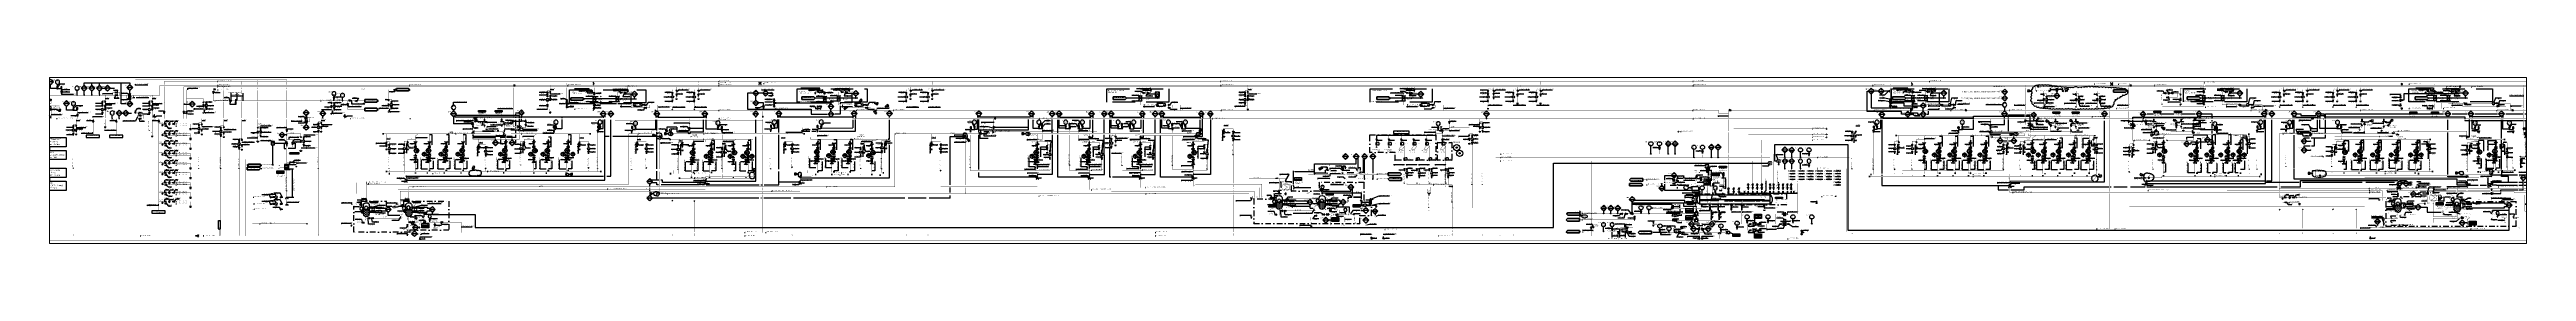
# Paper-space layout 'PDF' of a CAD drawing. Header units: millimetres. Extents: x 0 to 3119, y 0 to 210.
# The model-space entities are those that its viewports show. They can reach past a viewport. Long polylines and large blocks are cut down to what shows.
import ezdxf
from ezdxf.enums import TextEntityAlignment as Align

# ---------------------------------------------------------------- set-up
doc = ezdxf.new("R2010")
doc.units = ezdxf.units.MM
doc.header["$LTSCALE"] = 10
doc.header["$MEASUREMENT"] = 0
doc.header["$PDSIZE"] = 1
for name, pattern in [('CENTER', [2, 1.25, -0.25, 0.25, -0.25]), ('DASHDOT2', [0.5, 0.25, -0.125, 0, -0.125]), ('DASHED', [0.75, 0.5, -0.25]), ('DASHEDX2', [1.5, 1, -0.5]), ('KV', [3, 2, -1])]:
    doc.linetypes.add(name, pattern=pattern)
doc.layers.get('0').update_dxf_attribs({"linetype": 'CONTINUOUS'})
for name, color, linetype, lineweight in [('BALANSSI', 3, 'CONTINUOUS', 25), ('ins_025_muov', 7, 'CONTINUOUS', 25), ('VESIKIERROT', 100, 'DASHDOT2', 35)]:
    doc.layers.add(name, color=color, linetype=linetype, lineweight=lineweight)
for name, color, linetype in [('HOYRYPATTERIT', 7, 'CONTINUOUS'), ('HOYRYRYHMIEN NIMET', 30, 'CONTINUOUS'), ('ILMAPUTKET', 7, 'CONTINUOUS'), ('KASIVENTTIILIT', 7, 'CONTINUOUS'), ('KAYTOT', 7, 'CONTINUOUS'), ('KUIVATUSSYLINTERIN_N', 7, 'CONTINUOUS'), ('KUIVATUSSYLINTERIT', 31, 'CONTINUOUS'), ('KURISTINLEVYT', 7, 'CONTINUOUS'), ('LAITTEISTO', 7, 'CONTINUOUS'), ('METALLILETKUT', 7, 'CONTINUOUS'), ('NAKOLASIT', 7, 'CONTINUOUS'), ('P-A-SHEET', 3, 'CONTINUOUS'), ('P-COND', 4, 'CONTINUOUS'), ('P-CVPOS', 7, 'CONTINUOUS'), ('P-DELIVERY_LIMIT', 1, 'DASHDOT2'), ('P-EQUIPMENT_POS', 7, 'CONTINUOUS'), ('P-EQUIPMENTS', 7, 'CONTINUOUS'), ('P-FITTINGS', 7, 'CONTINUOUS'), ('P-HATCH', 7, 'CONTINUOUS'), ('P-INSTRPOS', 7, 'CONTINUOUS'), ('P-INSTRPOS_TEXTS', 7, 'CONTINUOUS'), ('P-INSTRU', 7, 'CONTINUOUS'), ('P-LINEPOS', 7, 'CONTINUOUS'), ('P-LOW_P_STEAM', 6, 'CONTINUOUS'), ('P-MARKBALL', 141, 'CONTINUOUS'), ('P-MASS1', 6, 'CONTINUOUS'), ('P-OTHER', 7, 'CONTINUOUS'), ('P-PUMP_POS', 7, 'CONTINUOUS'), ('P-PUMPS', 7, 'CONTINUOUS'), ('P-REVISIONS', 1, 'CONTINUOUS'), ('P-STEAM1', 6, 'CONTINUOUS'), ('P-SYMB', 7, 'CONTINUOUS'), ('P-TANK_POS', 7, 'CONTINUOUS'), ('P-TEXT', 7, 'CONTINUOUS'), ('P-VALVEPOS', 7, 'CONTINUOUS'), ('P-VENTS', 7, 'CONTINUOUS'), ('P-WATER', 3, 'CONTINUOUS'), ('PUMPUT', 7, 'CONTINUOUS'), ('PUTKIKARTIOT', 7, 'CONTINUOUS'), ('SAATOVENTTIILIT', 7, 'CONTINUOUS'), ('TEXT', 141, 'CONTINUOUS'), ('VAC-TELA_NUMEROT', 7, 'CONTINUOUS'), ('VAC-TELAT', 31, 'CONTINUOUS'), ('VEDENEROTTIMET', 7, 'CONTINUOUS'), ('yyyy', 7, 'CONTINUOUS'), ('yyyyy', 7, 'CONTINUOUS'), ('zzzzzz', 7, 'CONTINUOUS')]:
    doc.layers.add(name, color=color, linetype=linetype)
doc.styles.add('ARIAL', font='ARIALN.TTF')
doc.styles.add('ARIALN', font='ARIALN.TTF')
doc.styles.add('ASHADE', font='ARIALN.TTF')
doc.styles.add('CTS_REV', font='isocp.shx')
doc.styles.add('LEGIBLE', font='ARIALN.TTF')
doc.styles.add('MODESTD', font='ARIALN.TTF')
doc.styles.add('MODESTD085', font='ARIALN.TTF', dxfattribs={"width": 0.85})
doc.styles.add('ROMA', font='ARIALN.TTF')
doc.styles.add('ROMANS', font='ARIALN.TTF')
doc.styles.add('SFS', font='ARIALN.TTF')
doc.styles.get("Standard").update_dxf_attribs({"font": 'ARIALN.TTF'})

# ---------------------------------------------------------------- blocks, each defined once
blk = doc.blocks.new('ARROW')
blk.add_solid([(-2.5, -1.25), (-2.5, 1.25), (2.5, 0)])
at = {"linetype": 'Continuous', "flags": 1}
blk.add_attdef('SYM_WIDTH', (0, 0), '', height=3, dxfattribs=at)
blk = doc.blocks.new('PI314')
for p, q in [((0, 2.5), (0, -2.5)), ((1, 2.5), (1, -2.5))]:
    blk.add_line(p, q)
blk = doc.blocks.new('LPoist')
at = {"const_width": 3.75}
blk.add_lwpolyline([(1.3, 2.4, -1), (-1.3, 5.1, -5.843182)], format="xyb", dxfattribs=at)
blk.add_circle((0, 3.8), 3.75)
blk = doc.blocks.new('LAI2587')
for p, q in [((0, 0), (2.5, 0)), ((0, -8.75), (0, 0)), ((2.5, 0), (2.5, -8.75)), ((2.5, -8.75), (0, -8.75))]:
    blk.add_line(p, q)
blk = doc.blocks.new('FLEXIBLE-JOINT')
for p, q in [((1.25, 8.75), (-1.25, 7.5)), ((1.25, 6.25), (-1.25, 7.5)), ((1.25, 6.25), (-1.25, 5)), ((1.25, 3.75), (-1.25, 5)), ((1.25, 3.75), (-1.25, 2.5)), ((1.25, 1.25), (-1.25, 2.5)), ((1.25, 1.25), (-1.25, 0))]:
    blk.add_line(p, q)
at = {"rotation": 180}
blk.add_blockref('LAI2587', (1.25, 0), dxfattribs=at)
blk = doc.blocks.new('PI321O06')
blk.add_hatch(color=256).paths.add_polyline_path([(0.5, 0), (-0.5, 0), (-0.5, -0.5), (0.5, -0.5)])
for p, q in [((0.5, 0.5), (-0.5, 0.5)), ((-0.5, 0.5), (-0.5, -0.5)), ((-0.5, 0), (0.5, 0)), ((0.5, -0.5), (0.5, 0.5)), ((-0.5, -0.5), (0.5, -0.5))]:
    blk.add_line(p, q)
blk = doc.blocks.new('levylammonvaihdin')
for p, q in [((0.25, -0.25), (0.25, 0.5)), ((0.5, 0), (0.25, -0.25)), ((0.5, 0), (0.75, -0.25)), ((0.75, -0.25), (0.75, 0.5))]:
    blk.add_line(p, q)
blk.add_lwpolyline([(0, -0.5), (1, -0.5), (1, 0.5), (0, 0.5)], close=True)
at = {"layer": 'zzzzzz', "flags": 1}
for tag, p in [('LAINIMI', (0, 0)), ('LAIPOS', (0, -0.08)), ('LAIKAPA', (0, -0.17)), ('LAIMTEH', (0, -0.25)), ('LAIKIER', (0, -0.33)), ('LAIJANN', (0, -0.42)), ('LAIMASE', (0, -0.5)), ('LAIERI1', (0, -0.58)), ('LAIERI2', (0, -0.67)), ('LAIERI3', (0, -0.75)), ('LAIERI4', (0, -0.83)), ('LAILISA', (0, -0.92))]:
    blk.add_attdef(tag, p, '', height=0.05, dxfattribs=at)
blk = doc.blocks.new('höyrypatteri')
for p, q in [((0, 5), (0, -5)), ((0, 5), (5, 5)), ((1.25, 0), (3.75, 0)), ((2.5, 1.25), (2.5, -1.25)), ((5, 5), (5, -5)), ((0, -5), (5, -5))]:
    blk.add_line(p, q)
blk.add_circle((2.5, 0), 2.09)
blk = doc.blocks.new('PI313')
for p, q in [((0, 2), (0, -2)), ((5, 0.5), (0, 2)), ((5, 0.5), (5, -0.5)), ((0, -2), (5, -0.5))]:
    blk.add_line(p, q)
blk = doc.blocks.new('PI660O22')
at = {"linetype": 'KV'}
blk.add_line((5, -5.1), (5, 4.9), dxfattribs=at)
blk.add_circle((5, -0.1), 5)
at = {"layer": 'zzzzzz', "style": 'ROMA', "flags": 1}
for tag, p in [('LAINIMI', (0, 0)), ('LAIPOS', (0, -0.1)), ('LAIKAPA', (0, -0.2)), ('LAIMTEH', (0, -0.2)), ('LAIKIER', (0, -0.3)), ('LAIJANN', (0, -0.4)), ('LAIMASE', (0, -0.5)), ('LAIERI1', (0, -0.6)), ('LAIERI2', (0, -0.6)), ('LAIERI3', (0, -0.7)), ('LAIERI4', (0, -0.8)), ('LAILISA', (0, -0.9))]:
    blk.add_attdef(tag, p, '', height=0.05, dxfattribs=at)
blk = doc.blocks.new('supistuskartio')
for p, q in [((-2.5, -0.28), (-2.5, -1.464)), ((2.5, -0.28), (-2.5, -0.28)), ((-2.5, -1.464), (2.5, -2.664)), ((2.5, -2.664), (2.5, -0.28))]:
    blk.add_line(p, q)
at = {"linetype": 'Continuous', "style": 'LEGIBLE', "flags": 9}
blk.add_attdef('FC', (0, 3.5), '', height=1.8, dxfattribs=at)
blk = doc.blocks.new('PI51')
for p, q in [((0, 0.5), (0.5, 0)), ((0.5, 0), (0, -0.5))]:
    blk.add_line(p, q)
blk.add_circle((0, 0), 0.5)
blk = doc.blocks.new('i001_11')
at = {"layer": 'yyyyy', "const_width": 0.25}
for points in [[(-3.75, -2.5), (-3.75, 2.5), (3.75, -2.5), (3.75, 2.5), (-3.75, -2.5)], [(0, 2.5), (0, 0)]]:
    blk.add_lwpolyline(points, dxfattribs=at)
blk.add_lwpolyline([(0, 7.5, 1), (0, 2.5, 1)], format="xyb", close=True, dxfattribs=at)
at = {"layer": 'yyyyy', "linetype": 'Continuous', "style": 'SFS', "flags": 9}
for tag, p in [('SYM_WIDTH', (0, 0)), ('FC', (0, 3.5))]:
    blk.add_attdef(tag, p, '', height=0.2, dxfattribs=at)
blk = doc.blocks.new('T200FFL')
at = {"const_width": 0.25}
for points in [[(-1.25, 2.5), (-1.25, -2.5)], [(1.25, -2.5), (1.25, 2.5)]]:
    blk.add_lwpolyline(points, dxfattribs=at)
at = {"linetype": 'Continuous', "style": 'SFS', "flags": 9}
for tag, p in [('SYM_WIDTH', (0, 0)), ('FC', (0, 3.5))]:
    blk.add_attdef(tag, p, '', height=0.2, dxfattribs=at)
blk = doc.blocks.new('condensatetank2_5')
at = {"layer": 'yyyy'}
h = blk.add_hatch(dxfattribs=at)
h.set_pattern_fill('DASH', color=256, scale=39, style=0)
h.set_pattern_definition([(0, (-51.5, -34.8895), (4.875, 4.875), [4.875, -4.875])])
h.paths.add_polyline_path([(14, 0), (0, 0), (0, -22), (14, -22)])
h.paths.add_polyline_path([(28, 0), (14, 0), (14, -22), (28, -22)])
edge = h.paths.add_edge_path()
edge.add_ellipse((14, -22), major_axis=(14, 0), ratio=0.742857, start_angle=180, end_angle=360)
edge.add_line((28, -22), (0, -22))
for p, q in [((0, -22), (0, 22)), ((0, 0), (28, 0)), ((28, 22), (28, -22)), ((0, -18), (0, -18))]:
    blk.add_line(p, q, dxfattribs=at)
at = {"layer": 'yyyy', "extrusion": (0, 0, -1)}
blk.add_ellipse((14, 22), major_axis=(14, 0), ratio=0.742857, start_param=3.141593, end_param=6.283185, dxfattribs=at)
at = {"layer": 'yyyy'}
blk.add_ellipse((14, -22), major_axis=(14, 0), ratio=0.742857, start_param=3.141593, end_param=6.283185, dxfattribs=at)
for p in [(0, 9), (0, 0), (2, 0)]:
    blk.add_point(p, dxfattribs=at)
blk = doc.blocks.new('PI321')
for p, q in [((0.5, 0.25), (-0.5, -0.25)), ((-0.5, -0.25), (-0.5, 0.25)), ((-0.5, 0.25), (0.5, -0.25)), ((0.5, -0.25), (0.5, 0.25))]:
    blk.add_line(p, q)
blk = doc.blocks.new('P0021')
at = {"linetype": 'Continuous', "const_width": 0.5}
blk.add_lwpolyline([(0, 5, 1), (0, -5, 1)], format="xyb", close=True, dxfattribs=at)
blk.add_lwpolyline([(0, 5), (5, 0), (0, -5)], dxfattribs=at)
at = {"linetype": 'Continuous', "style": 'SFS', "flags": 9}
for tag, p in [('FC', (0, 3.5)), ('SYM_WIDTH', (0, 0))]:
    blk.add_attdef(tag, p, '', height=0.2, dxfattribs=at)
blk = doc.blocks.new('PI0NUOPR')
for points in [[(0, 0), (-1, 0.25), (-1, -0.25), (0, 0)], [(0, 0), (-1, 0)]]:
    blk.add_lwpolyline(points)
blk.add_solid([(-1, 0.25), (0, 0), (-1, -0.25)])
blk = doc.blocks.new('T100CON')
at = {"const_width": 0.25}
blk.add_lwpolyline([(-2.5, 2.4), (2.5, 1.28), (2.5, -1.12), (-2.5, -2.24)], close=True, dxfattribs=at)
at = {"style": 'LEGIBLE', "flags": 9}
for tag, p in [('SYM_WIDTH', (0, 0)), ('FC', (0, 3.5))]:
    blk.add_attdef(tag, p, '', height=1.8, dxfattribs=at)
blk = doc.blocks.new('*X39')
at = {"color": 0, "linetype": 'Continuous'}
for p, q in [((207.6, 476.3), (210.6, 479.2)), ((207.6, 476.3), (210.6, 479.2)), ((207.6, 476.3), (210.5, 479.2)), ((207.7, 476.4), (210.5, 479.3)), ((207.7, 476.5), (210.5, 479.3)), ((207.7, 476.3), (210.6, 479.2)), ((207.7, 476.3), (210.6, 479.2)), ((207.8, 476.6), (210.5, 479.3)), ((207.8, 476.3), (210.6, 479.1)), ((207.8, 476.3), (210.6, 479.1)), ((207.8, 476.3), (210.6, 479.1)), ((207.9, 476.7), (210.5, 479.3)), ((207.9, 476.8), (210.5, 479.3)), ((207.9, 476.3), (210.6, 479.1)), ((207.9, 476.3), (210.7, 479)), ((207.9, 476.3), (210.7, 479)), ((208, 476.9), (210.5, 479.4)), ((208, 476.3), (210.7, 479)), ((208, 476.3), (210.7, 479)), ((208, 476.3), (210.7, 479)), ((208.1, 477), (210.4, 479.4)), ((208.1, 477.1), (210.4, 479.4)), ((208.1, 476.3), (210.8, 478.9)), ((208.1, 476.3), (210.7, 478.9)), ((208.1, 476.3), (210.7, 478.9)), ((208.2, 477.3), (210.4, 479.5)), ((208.2, 477.2), (210.4, 479.4)), ((208.2, 476.3), (210.8, 478.9)), ((208.2, 476.3), (210.8, 478.9)), ((208.2, 476.3), (210.8, 478.8)), ((208.3, 477.4), (210.4, 479.5)), ((208.3, 476.3), (210.8, 478.8)), ((208.3, 476.3), (210.8, 478.8)), ((208.4, 477.5), (210.4, 479.5)), ((208.4, 477.6), (210.4, 479.5)), ((208.4, 476.3), (210.8, 478.8)), ((208.4, 476.3), (210.9, 478.7)), ((208.4, 476.3), (210.9, 478.7)), ((208.5, 477.7), (210.3, 479.5)), ((208.5, 476.3), (210.9, 478.7)), ((208.5, 476.3), (210.9, 478.7)), ((208.5, 476.3), (210.9, 478.7)), ((208.6, 477.8), (210.3, 479.6)), ((208.6, 477.9), (210.3, 479.6)), ((208.6, 476.3), (210.9, 478.6)), ((208.6, 476.3), (210.9, 478.6)), ((208.6, 476.3), (211, 478.6)), ((208.7, 478), (210.3, 479.6)), ((208.7, 476.3), (211, 478.6)), ((208.7, 476.3), (211, 478.5)), ((208.7, 476.3), (211, 478.5)), ((208.8, 478.1), (210.3, 479.6)), ((208.8, 478.2), (210.3, 479.6)), ((208.8, 476.3), (211, 478.5)), ((208.8, 476.3), (211, 478.5)), ((208.8, 476.3), (211, 478.5)), ((208.9, 478.3), (210.3, 479.7)), ((208.9, 476.3), (211, 478.4)), ((208.9, 476.3), (211.1, 478.4)), ((209, 478.4), (210.2, 479.7)), ((209, 478.5), (210.2, 479.7)), ((209, 476.3), (211.1, 478.4)), ((209, 476.3), (211.1, 478.4)), ((209, 476.3), (211.1, 478.4)), ((209.1, 478.6), (210.2, 479.7)), ((209.1, 476.3), (211.1, 478.3)), ((209.1, 476.3), (211.1, 478.3)), ((209.1, 476.3), (211.1, 478.3)), ((209.2, 478.7), (210.2, 479.8)), ((209.2, 478.8), (210.2, 479.8)), ((209.2, 476.3), (211.2, 478.3)), ((209.2, 476.3), (211.2, 478.2)), ((209.2, 476.3), (211.2, 478.2)), ((209.3, 478.9), (210.2, 479.8)), ((209.3, 476.3), (211.2, 478.2)), ((209.3, 476.3), (211.2, 478.2)), ((209.3, 476.3), (211.2, 478.2)), ((209.4, 479), (210.2, 479.8)), ((209.4, 479.1), (210.2, 479.8)), ((209.4, 476.3), (211.2, 478.1)), ((209.4, 476.3), (211.3, 478.1)), ((209.4, 476.3), (211.3, 478.1)), ((209.5, 479.2), (210.1, 479.9)), ((209.5, 476.3), (211.3, 478.1)), ((209.5, 476.3), (211.3, 478.1)), ((209.6, 476.3), (211.3, 478)), ((209.6, 476.3), (211.3, 478)), ((209.6, 476.3), (211.3, 478)), ((209.7, 476.3), (211.4, 478)), ((209.7, 476.3), (211.4, 477.9)), ((209.7, 476.3), (211.4, 477.9)), ((209.8, 476.3), (211.4, 477.9)), ((209.8, 476.3), (211.4, 477.9)), ((209.8, 476.3), (211.4, 477.9)), ((209.9, 476.3), (211.4, 477.8)), ((209.9, 476.3), (211.4, 477.8)), ((209.9, 476.3), (211.5, 477.8)), ((210, 476.3), (211.5, 477.8)), ((210, 476.3), (211.5, 477.8)), ((210, 476.3), (211.5, 477.7)), ((210.1, 476.3), (211.5, 477.7)), ((210.1, 476.3), (211.5, 477.7)), ((210.2, 476.3), (211.5, 477.7)), ((210.2, 476.3), (211.6, 477.6)), ((210.2, 476.3), (211.6, 477.6)), ((210.3, 476.3), (211.6, 477.6)), ((210.3, 476.3), (211.6, 477.6)), ((210.3, 476.3), (211.6, 477.6)), ((210.4, 476.3), (211.6, 477.5)), ((210.4, 476.3), (211.6, 477.5)), ((210.4, 476.3), (211.7, 477.5)), ((210.5, 476.3), (211.7, 477.5)), ((210.5, 476.3), (211.7, 477.4)), ((210.5, 476.3), (211.7, 477.4)), ((210.6, 476.3), (211.7, 477.4)), ((210.6, 476.3), (211.7, 477.4)), ((210.7, 476.3), (211.7, 477.4)), ((210.7, 476.3), (211.8, 477.3)), ((210.7, 476.3), (211.8, 477.3)), ((210.8, 476.3), (211.8, 477.3)), ((210.8, 476.3), (211.8, 477.3)), ((210.8, 476.3), (211.8, 477.3)), ((210.9, 476.3), (211.8, 477.2)), ((210.9, 476.3), (211.8, 477.2)), ((210.9, 476.3), (211.8, 477.2)), ((211, 476.3), (211.9, 477.2)), ((211, 476.3), (211.9, 477.1)), ((211, 476.3), (211.9, 477.1)), ((211.1, 476.3), (211.9, 477.1)), ((211.1, 476.3), (211.9, 477.1)), ((211.1, 476.3), (211.9, 477.1)), ((211.2, 476.3), (211.9, 477)), ((211.2, 476.3), (212, 477)), ((211.3, 476.3), (212, 477)), ((211.3, 476.3), (212, 477)), ((211.3, 476.3), (212, 477)), ((211.4, 476.3), (212, 476.9)), ((211.4, 476.3), (212, 476.9)), ((211.4, 476.3), (212, 476.9)), ((211.5, 476.3), (212.1, 476.9)), ((211.5, 476.3), (212.1, 476.8)), ((211.5, 476.3), (212.1, 476.8)), ((211.6, 476.3), (212.1, 476.8)), ((211.6, 476.3), (212.1, 476.8)), ((211.6, 476.3), (212.1, 476.8)), ((211.7, 476.3), (212.1, 476.7)), ((211.7, 476.3), (212.2, 476.7)), ((211.7, 476.3), (212.2, 476.7)), ((211.8, 476.3), (212.2, 476.7)), ((211.8, 476.3), (212.2, 476.7)), ((211.9, 476.3), (212.2, 476.6)), ((211.9, 476.3), (212.2, 476.6)), ((211.9, 476.3), (212.2, 476.6)), ((212, 476.3), (212.2, 476.6)), ((212, 476.3), (212.3, 476.5)), ((212, 476.3), (212.3, 476.5)), ((212.1, 476.3), (212.3, 476.5)), ((212.1, 476.3), (212.3, 476.5)), ((212.1, 476.3), (212.3, 476.5)), ((212.2, 476.3), (212.3, 476.4)), ((212.2, 476.3), (212.3, 476.4)), ((212.2, 476.3), (212.4, 476.4)), ((212.3, 476.3), (212.4, 476.4)), ((212.3, 476.3), (212.4, 476.3)), ((212.3, 476.3), (212.4, 476.3)), ((212.4, 476.3), (212.4, 476.3)), ((212.4, 476.3), (212.4, 476.3))]:
    blk.add_line(p, q, dxfattribs=at)
blk = doc.blocks.new('t001_ch2')
at = {"linetype": 'Continuous', "const_width": 0.25}
for points in [[(0, 0), (-3.7, -2.4), (-3.7, 2.3), (-3.7, 2.4), (-0.1, 0.1)], [(-0.1, 0), (-3.7, -2.4), (-3.7, 2.4), (0, 0.1)]]:
    blk.add_lwpolyline(points, dxfattribs=at)
for points, const_width in [([(-3.8, 2.5), (-3.8, -2.5), (3.8, 2.5), (3.8, -2.5), (-3.8, 2.5)], 0.25), ([(-3.6, -4.3), (-0.8, -3.6), (-0.8, -4.9), (-3.2, -4.3), (-0.9, -3.7), (-0.9, -4.8), (-2.8, -4.3), (-1, -3.8), (-1, -4.7), (-2.4, -4.3), (-1.1, -3.9), (-1.1, -4.5), (-2, -4.3), (-1.2, -4.1), (-1.2, -4.4), (-1.6, -4.3), (-1.3, -4.2), (-1.3, -4.3), (-1.2, -4.2)], 0.35), ([(3.8, -4.2), (-3.8, -4.2)], 0.25)]:
    blk.add_lwpolyline(points, dxfattribs=dict(const_width=const_width))
at = {"linetype": 'Continuous', "xscale": -1, "rotation": 270}
blk.add_blockref('*X39', (-480, -210), dxfattribs=at)
blk = doc.blocks.new('P008_05')
at = {"linetype": 'Continuous', "const_width": 0.5}
blk.add_lwpolyline([(0, 7.5, 1), (0, -7.5, 1)], format="xyb", close=True, dxfattribs=at)
blk.add_lwpolyline([(10, 5), (-3.75, 5), (3.75, 0), (-3.75, -5), (10, -5)], dxfattribs=at)
at = {"linetype": 'Continuous', "style": 'SFS', "flags": 9}
for tag, p in [('SYM_WIDTH', (0, 0)), ('FC', (0, 3.5))]:
    blk.add_attdef(tag, p, '', height=0.2, dxfattribs=at)
blk = doc.blocks.new('*X36')
at = {"color": 0, "linetype": 'Continuous'}
for p, q in [((172.2, 138.2), (172.4, 138.4)), ((172.2, 138.3), (172.3, 138.4)), ((172.2, 138.4), (172.3, 138.4)), ((172.2, 138), (172.5, 138.3)), ((172.2, 138.1), (172.5, 138.3)), ((172.2, 138.2), (172.4, 138.3)), ((172.2, 137.8), (172.6, 138.2)), ((172.2, 137.9), (172.6, 138.2)), ((172.2, 138), (172.5, 138.2)), ((172.2, 137.7), (172.7, 138.2)), ((172.3, 137.5), (172.8, 138.1)), ((172.3, 137.6), (172.7, 138.1)), ((172.3, 137.7), (172.7, 138.1)), ((172.3, 137.3), (173, 138)), ((172.3, 137.3), (172.9, 138)), ((172.3, 137.4), (172.9, 138)), ((172.3, 137.5), (172.8, 138)), ((172.3, 137), (173.1, 137.9)), ((172.3, 137.1), (173, 137.9)), ((172.3, 137.2), (173, 137.9)), ((172.3, 136.8), (173.3, 137.8)), ((172.3, 136.8), (173.2, 137.8)), ((172.3, 136.9), (173.2, 137.8)), ((172.3, 137), (173.1, 137.8)), ((172.3, 136.6), (173.4, 137.7)), ((172.3, 136.6), (173.3, 137.7)), ((172.3, 136.7), (173.3, 137.7)), ((172.3, 136.3), (173.5, 137.6)), ((172.3, 136.3), (173.5, 137.6)), ((172.3, 136.4), (173.5, 137.6)), ((172.3, 136.5), (173.4, 137.6)), ((172.3, 136.1), (173.7, 137.5)), ((172.3, 136.1), (173.6, 137.5)), ((172.3, 136.2), (173.6, 137.5)), ((172.3, 135.8), (173.8, 137.4)), ((172.3, 135.8), (173.8, 137.4)), ((172.3, 135.9), (173.8, 137.4)), ((172.3, 136), (173.7, 137.4)), ((172.3, 135.6), (174, 137.3)), ((172.3, 135.6), (173.9, 137.3)), ((172.3, 135.7), (173.9, 137.3)), ((172.3, 135.3), (174.1, 137.2)), ((172.3, 135.4), (174.1, 137.2)), ((172.3, 135.4), (174.1, 137.2)), ((172.3, 135.5), (174, 137.2)), ((172.3, 135.1), (174.3, 137.1)), ((172.3, 135.1), (174.2, 137.1)), ((172.3, 135.2), (174.2, 137.1)), ((172.3, 134.8), (174.4, 137)), ((172.3, 134.9), (174.4, 137)), ((172.3, 134.9), (174.3, 137)), ((172.3, 135), (174.3, 137)), ((172.3, 134.6), (174.6, 136.9)), ((172.3, 134.7), (174.5, 136.9)), ((172.3, 134.7), (174.5, 136.9)), ((172.3, 134.3), (174.7, 136.8)), ((172.3, 134.4), (174.7, 136.8)), ((172.3, 134.4), (174.6, 136.8)), ((172.3, 134.5), (174.6, 136.8)), ((172.3, 134.2), (174.8, 136.7)), ((172.3, 134.2), (174.8, 136.7)), ((172.3, 134.1), (174.9, 136.7)), ((172.3, 134), (174.9, 136.6)), ((172.3, 134), (174.9, 136.6)), ((172.3, 133.9), (175, 136.6)), ((172.3, 133.8), (175, 136.6)), ((172.3, 133.7), (175.1, 136.5)), ((172.3, 133.7), (175.1, 136.5)), ((172.3, 133.6), (175.1, 136.5)), ((172.3, 133.6), (175.2, 136.4)), ((172.5, 133.7), (175.2, 136.4)), ((172.7, 133.8), (175.3, 136.4)), ((172.9, 134), (175.3, 136.4)), ((173.2, 134.1), (175.4, 136.3)), ((173.4, 134.3), (175.4, 136.3)), ((173.6, 134.4), (175.4, 136.3)), ((173.8, 134.6), (175.5, 136.2)), ((174, 134.7), (175.5, 136.2)), ((174.2, 134.8), (175.6, 136.2)), ((174.4, 135), (175.6, 136.2)), ((174.6, 135.1), (175.7, 136.1)), ((174.9, 135.3), (175.7, 136.1)), ((175.1, 135.4), (175.7, 136.1)), ((175.3, 135.5), (175.8, 136)), ((175.5, 135.7), (175.8, 136)), ((175.7, 135.8), (175.9, 136)), ((175.9, 136), (175.9, 136))]:
    blk.add_line(p, q, dxfattribs=at)
blk = doc.blocks.new('t001_ch')
at = {"const_width": 0.25}
blk.add_lwpolyline([(-3.8, -2.5), (-3.8, 2.5), (3.8, -2.5), (3.8, 2.5), (-3.8, -2.5)], dxfattribs=at)
at = {"linetype": 'Continuous'}
blk.add_lwpolyline([(-0.1, -0.1), (-3.8, 2.4), (-3.7, -2.5), (-0.1, 0), (-0.1, 0)], dxfattribs=at)
at = {"color": 7, "linetype": 'Continuous'}
for start, end in [(0, 180), (180, 0)]:
    blk.add_arc((0, 0), 0.0625, start, end, dxfattribs=at)
at = {"linetype": 'Continuous'}
blk.add_blockref('*X36', (-176, -136), dxfattribs=at)
at = {"linetype": 'Continuous', "style": 'LEGIBLE', "flags": 9}
for tag, p in [('SYM_WIDTH', (0, 0)), ('FC', (0, 3.5))]:
    blk.add_attdef(tag, p, '', height=1.8, dxfattribs=at)
blk = doc.blocks.new('T100ECC')
at = {"const_width": 0.25}
blk.add_lwpolyline([(-2.5, -0.28), (-2.5, -1.464), (2.5, -2.664), (2.5, -0.28)], close=True, dxfattribs=at)
at = {"linetype": 'Continuous', "style": 'LEGIBLE', "flags": 9}
blk.add_attdef('FC', (0, 3.5), '', height=1.8, dxfattribs=at)
blk = doc.blocks.new('T001_11')
at = {"const_width": 0.25}
blk.add_lwpolyline([(-3.75, -2.5), (-3.75, 2.5), (3.75, -2.5), (3.75, 2.5), (-3.75, -2.5)], dxfattribs=at)
at = {"linetype": 'Continuous', "style": 'SFS', "flags": 9}
for tag, p in [('SYM_WIDTH', (0, 0)), ('FC', (0, 3.5))]:
    blk.add_attdef(tag, p, '', height=0.2, dxfattribs=at)
blk = doc.blocks.new('t001_00')
at = {"const_width": 0.25}
blk.add_lwpolyline([(-3.75, -2.5), (-3.75, 2.5), (3.75, -2.5), (3.75, 2.5), (-3.75, -2.5)], dxfattribs=at)
at = {"linetype": 'Continuous'}
for points in [[(-3.75, 2.5), (-3.75, -2.5), (0, 0)], [(0, 0), (3.75, 2.5), (3.75, -2.5)]]:
    blk.add_solid(points, dxfattribs=at)
blk = doc.blocks.new('P7A1214')
at = {"color": 0, "linetype": 'ByBlock'}
for p, q in [((-1, 2), (-1, -2)), ((0, 2), (0, -2))]:
    blk.add_line(p, q, dxfattribs=at)
blk = doc.blocks.new('P7A1208')
at = {"color": 0, "linetype": 'ByBlock'}
for p, q in [((-3, 0), (-3, -3)), ((3, -3), (3, 0)), ((-3, -3), (3, -3))]:
    blk.add_line(p, q, dxfattribs=at)
blk.add_lwpolyline([(3, 3), (-3, 3), (-3, 0), (3, 0)], close=True, dxfattribs=at)
blk.add_solid([(-3, 0), (3, 0), (-3, -3), (3, -3)], dxfattribs=at)
blk = doc.blocks.new('PPI_0103B')
at = {"color": 0, "linetype": 'ByBlock'}
blk.add_circle((0, 0), 1.25, dxfattribs=at)
blk = doc.blocks.new('PPI_1100A')
at = {"color": 0, "linetype": 'ByBlock'}
blk.add_line((0, 0), (2, 0), dxfattribs=at)
blk = doc.blocks.new('PPI_0900A')
at = {"color": 0, "linetype": 'ByBlock'}
blk.add_line((-2.5, 0), (2.5, 0), dxfattribs=at)
blk = doc.blocks.new('PPI_0700A-27_5')
at = {"color": 0, "linetype": 'ByBlock'}
for p, q in [((0, 0), (27.5, 0)), ((0, -5), (0, 0)), ((27.5, 0), (27.5, -5)), ((27.5, -5), (0, -5))]:
    blk.add_line(p, q, dxfattribs=at)
blk = doc.blocks.new('PPI_1000A')
at = {"color": 0, "linetype": 'ByBlock'}
blk.add_line((-1, 0), (1, 0), dxfattribs=at)
blk = doc.blocks.new('PPI_1207A')
at = {"color": 0, "linetype": 'ByBlock'}
for p, q in [((-8.5, 0), (0, 8.5)), ((0, -8.5), (-8.5, 0)), ((-6, 0), (6, 0)), ((0, 8.5), (8.5, 0)), ((8.5, 0), (0, -8.5))]:
    blk.add_line(p, q, dxfattribs=at)
blk.add_circle((0, 0), 6, dxfattribs=at)
blk = doc.blocks.new('PPI_1204A')
at = {"color": 0, "linetype": 'ByBlock'}
for p, q in [((-6, -6), (-6, 6)), ((-6, 6), (6, 6)), ((-6, 0), (6, 0)), ((6, 6), (6, -6)), ((6, -6), (-6, -6))]:
    blk.add_line(p, q, dxfattribs=at)
blk.add_circle((0, 0), 6, dxfattribs=at)
blk = doc.blocks.new('A$805AC')
at = {"layer": 'P-OTHER'}
blk.add_lwpolyline([(0, 0), (18.6, 0)], dxfattribs=at)
blk = doc.blocks.new('P7A1271')
at = {"color": 0, "linetype": 'ByBlock'}
for centre, start, end in [((0.7, 0.8), 116.56505, 229.18492), ((-0.7, -0.8), 296.56505, 49.18492)]:
    blk.add_arc(centre, 1.08, start, end, dxfattribs=at)
blk = doc.blocks.new('P7A0200')
at = {"color": 0, "linetype": 'ByBlock'}
for p, q in [((0, 5), (5, 0)), ((5, 0), (0, -5))]:
    blk.add_line(p, q, dxfattribs=at)
blk.add_lwpolyline([(0, -5, 1), (0, 5, 1)], format="xyb", close=True, dxfattribs=at)
blk = doc.blocks.new('PPI_0521A-25_0')
at = {"color": 0, "linetype": 'ByBlock'}
for p, q in [((0, 0), (25, 0)), ((0, -15), (0, 0)), ((25, 0), (25, -15)), ((0, -5), (25, -5)), ((0, -10), (25, -10)), ((25, -15), (0, -15)), ((12.5, -5), (12.5, -15))]:
    blk.add_line(p, q, dxfattribs=at)
blk = doc.blocks.new('P7A1118')
at = {"color": 0, "linetype": 'ByBlock'}
for points in [[(-3, 1.5), (-0.4, 0), (-3, -1.5)], [(3, 2), (-0.4, 0), (3, -2)]]:
    blk.add_lwpolyline(points, close=True, dxfattribs=at)
blk = doc.blocks.new('PPI_1200A')
at = {"color": 0, "linetype": 'ByBlock'}
blk.add_circle((0, 0), 6, dxfattribs=at)
blk = doc.blocks.new('p7a1370')
at = {"color": 0, "linetype": 'ByBlock'}
for p, q in [((1.25, 1.25), (-1.25, -1.25)), ((-1.25, 1.25), (1.25, -1.25))]:
    blk.add_line(p, q, dxfattribs=at)
blk = doc.blocks.new('*U60')
at = {"color": 0}
for points in [[(-47.5, -4.5), (-47.5, 4.5)], [(-47.5, 4.5), (-5, 4.5)], [(-5, 4.5), (0, 0)], [(0, 0), (-5, -4.5)], [(-5, -4.5), (-47.5, -4.5)]]:
    blk.add_lwpolyline(points, close=True, dxfattribs=at)
at = {"color": 7, "style": 'ARIALN'}
for tag, p in [('TEKSTI1', (-26.25, 2.5)), ('TEKSTI2', (-26.25, -2.5))]:
    blk.add_attdef(tag, text='', height=2.5, dxfattribs=at).set_placement(p, align=Align.MIDDLE_CENTER)
at = {"color": 1, "style": 'ARIALN'}
blk.add_attdef('KAAVIO', text='', height=1.5, dxfattribs=at).set_placement((-26.25, -5), align=Align.TOP_CENTER)
blk = doc.blocks.new('*U62')
at = {"color": 0}
for points in [[(-47.5, -4.5), (-47.5, 4.5)], [(-47.5, 4.5), (-5, 4.5)], [(-5, 4.5), (0, 0)], [(0, 0), (-5, -4.5)], [(-5, -4.5), (-47.5, -4.5)]]:
    blk.add_lwpolyline(points, close=True, dxfattribs=at)
at = {"color": 7, "style": 'ARIALN'}
for tag, p in [('TEKSTI1', (-26.25, 2.5)), ('TEKSTI2', (-26.25, -2.5))]:
    blk.add_attdef(tag, text='', height=2.5, dxfattribs=at).set_placement(p, align=Align.MIDDLE_CENTER)
at = {"color": 1, "style": 'ARIALN'}
blk.add_attdef('KAAVIO', text='', height=1.5, dxfattribs=at).set_placement((-26.25, -5), align=Align.TOP_CENTER)
blk = doc.blocks.new('*U61')
at = {"color": 0}
for points in [[(5, 4.5), (0, 0)], [(0, 0), (5, -4.5)], [(47.5, 4.5), (5, 4.5)], [(47.5, -4.5), (47.5, 4.5)], [(5, -4.5), (47.5, -4.5)]]:
    blk.add_lwpolyline(points, close=True, dxfattribs=at)
at = {"color": 7, "style": 'ARIALN'}
for tag, p in [('TEKSTI1', (26.25, 2.5)), ('TEKSTI2', (26.25, -2.5))]:
    blk.add_attdef(tag, text='', height=2.5, dxfattribs=at).set_placement(p, align=Align.MIDDLE_CENTER)
at = {"color": 1, "style": 'ARIALN'}
blk.add_attdef('KAAVIO', text='', height=1.5, dxfattribs=at).set_placement((26.25, -5), align=Align.TOP_CENTER)
blk = doc.blocks.new('P7A1100')
at = {"color": 0, "linetype": 'ByBlock'}
for points in [[(-3, -1.8), (-3, 1.8), (0, 0)], [(3, -1.8), (3, 1.8), (0, 0)]]:
    blk.add_lwpolyline(points, close=True, dxfattribs=at)
blk = doc.blocks.new('A$9D726')
at = {"layer": 'VEDENEROTTIMET'}
blk.add_lwpolyline([(4.8, 0), (0, 0)], dxfattribs=at)
blk = doc.blocks.new('P7A1329')
at = {"color": 0, "linetype": 'ByBlock'}
for p, q in [((-5, 5), (0, 0)), ((-2.5, 5), (-5, 2.5)), ((0, 0), (5, 5)), ((2.5, 5), (5, 2.5))]:
    blk.add_line(p, q, dxfattribs=at)
blk = doc.blocks.new('PREE64F')
h = blk.add_hatch(color=0)
h.dxf.hatch_style = 1
h.paths.add_polyline_path([(-3, -1.8), (-3, 1.8), (0, 0)])
h.paths.add_polyline_path([(3, -1.8), (3, 1.8), (0, 0)])
at = {"layer": 'P-VENTS', "color": 0, "linetype": 'Continuous'}
for points in [[(-3, -1.8), (-3, 1.8), (0, 0)], [(3, -1.8), (3, 1.8), (0, 0)]]:
    blk.add_lwpolyline(points, close=True, dxfattribs=at)
blk.add_lwpolyline([(-1.5, 4.5, -1), (1.5, 4.5, -1), (-1.5, 4.5)], format="xyb", close=True, dxfattribs=at)
blk.add_lwpolyline([(0, 0), (0, 3)], dxfattribs=at)
blk = doc.blocks.new('*U71')
at = {"color": 0}
for points in [[(-47.5, -4.5), (-47.5, 4.5)], [(-47.5, 4.5), (-5, 4.5)], [(-5, 4.5), (0, 0)], [(0, 0), (-5, -4.5)], [(-5, -4.5), (-47.5, -4.5)]]:
    blk.add_lwpolyline(points, close=True, dxfattribs=at)
at = {"color": 7, "style": 'ARIALN'}
for tag, p in [('TEKSTI1', (-26.25, 2.5)), ('TEKSTI2', (-26.25, -2.5))]:
    blk.add_attdef(tag, text='', height=2.5, dxfattribs=at).set_placement(p, align=Align.MIDDLE_CENTER)
at = {"color": 1, "style": 'ARIALN'}
blk.add_attdef('KAAVIO', text='', height=1.5, dxfattribs=at).set_placement((-26.25, -5), align=Align.TOP_CENTER)
blk = doc.blocks.new('P7A1245')
at = {"color": 0, "linetype": 'Continuous'}
for points in [[(-2, 1.8), (-2, -1.8)], [(2, 1), (-2, 1.8)], [(2, -1), (2, 1)], [(-2, -1.8), (2, -1)]]:
    blk.add_lwpolyline(points, dxfattribs=at)
blk = doc.blocks.new('CVO4F60')
at = {"color": 0, "linetype": 'Continuous'}
blk.add_lwpolyline([(-1.5, 4.5, -1), (1.5, 4.5, -1), (-1.5, 4.5)], format="xyb", close=True, dxfattribs=at)
blk.add_lwpolyline([(0, 0), (0, 3)], dxfattribs=at)
at = {"layer": 'P-VENTS', "color": 0, "linetype": 'Continuous'}
for points in [[(-3, -1.8), (-3, 1.8), (0, 0)], [(3, -1.8), (3, 1.8), (0, 0)]]:
    blk.add_lwpolyline(points, close=True, dxfattribs=at)
blk = doc.blocks.new('DRIVE-SHAFT')
at = {"layer": 'KAYTOT', "color": 7, "const_width": 2.5}
for points in [[(0, -1.25, -0.41421356), (-1.25, 0, -1)], [(0, 1.25, -0.41421356), (1.25, 0, -1)]]:
    blk.add_lwpolyline(points, format="xyb", dxfattribs=at)
at = {"layer": 'KAYTOT', "color": 7}
blk.add_circle((0, 0), 2.5, dxfattribs=at)
blk = doc.blocks.new('A$7C4F7')
at = {"layer": 'KAYTOT', "linetype": 'Continuous'}
blk.add_blockref('DRIVE-SHAFT', (2, 2), dxfattribs=at)
blk = doc.blocks.new('P7A1305')
at = {"color": 0, "linetype": 'ByBlock'}
blk.add_solid([(-4, -1), (-4, 1), (0, 0)], dxfattribs=at)
blk = doc.blocks.new('CVO5B7E')
at = {"color": 0, "linetype": 'Continuous'}
blk.add_lwpolyline([(-1.5, 4.5, -1), (1.5, 4.5, -1), (-1.5, 4.5)], format="xyb", close=True, dxfattribs=at)
blk.add_lwpolyline([(0, 0), (0, 3)], dxfattribs=at)
at = {"layer": 'P-VENTS', "color": 0, "linetype": 'Continuous'}
for points in [[(-3, -1.8), (-3, 1.8), (0, 0)], [(3, -1.8), (3, 1.8), (0, 0)]]:
    blk.add_lwpolyline(points, close=True, dxfattribs=at)
blk = doc.blocks.new('CVO5BA3')
at = {"color": 0, "linetype": 'Continuous'}
blk.add_lwpolyline([(-1.5, 4.5, -1), (1.5, 4.5, -1), (-1.5, 4.5)], format="xyb", close=True, dxfattribs=at)
blk.add_lwpolyline([(0, 0), (0, 3)], dxfattribs=at)
at = {"layer": 'P-VENTS', "color": 0, "linetype": 'Continuous'}
for points in [[(-3, -1.8), (-3, 1.8), (0, 0)], [(3, -1.8), (3, 1.8), (0, 0)]]:
    blk.add_lwpolyline(points, close=True, dxfattribs=at)
blk = doc.blocks.new('CVO5C96')
at = {"color": 0, "linetype": 'Continuous'}
blk.add_lwpolyline([(-1.5, 4.5, -1), (1.5, 4.5, -1), (-1.5, 4.5)], format="xyb", close=True, dxfattribs=at)
blk.add_lwpolyline([(0, 0), (0, 3)], dxfattribs=at)
at = {"layer": 'P-VENTS', "color": 0, "linetype": 'Continuous'}
for points in [[(-3, -1.8), (-3, 1.8), (0, 0)], [(3, -1.8), (3, 1.8), (0, 0)]]:
    blk.add_lwpolyline(points, close=True, dxfattribs=at)
blk = doc.blocks.new('CVO5EC4')
at = {"color": 0, "linetype": 'Continuous'}
blk.add_lwpolyline([(-1.5, 4.5, -1), (1.5, 4.5, -1), (-1.5, 4.5)], format="xyb", close=True, dxfattribs=at)
blk.add_lwpolyline([(0, 0), (0, 3)], dxfattribs=at)
at = {"layer": 'P-VENTS', "color": 0, "linetype": 'Continuous'}
for points in [[(-3, -1.8), (-3, 1.8), (0, 0)], [(3, -1.8), (3, 1.8), (0, 0)]]:
    blk.add_lwpolyline(points, close=True, dxfattribs=at)
blk = doc.blocks.new('CVO6087')
at = {"color": 0, "linetype": 'Continuous'}
blk.add_lwpolyline([(-1.5, 4.5, -1), (1.5, 4.5, -1), (-1.5, 4.5)], format="xyb", close=True, dxfattribs=at)
blk.add_lwpolyline([(0, 0), (0, 3)], dxfattribs=at)
at = {"layer": 'P-VENTS', "color": 0, "linetype": 'Continuous'}
for points in [[(-3, -1.8), (-3, 1.8), (0, 0)], [(3, -1.8), (3, 1.8), (0, 0)]]:
    blk.add_lwpolyline(points, close=True, dxfattribs=at)
blk = doc.blocks.new('CVO63E5')
at = {"color": 0, "linetype": 'Continuous'}
blk.add_lwpolyline([(-1.5, 4.5, -1), (1.5, 4.5, -1), (-1.5, 4.5)], format="xyb", close=True, dxfattribs=at)
blk.add_lwpolyline([(0, 0), (0, 3)], dxfattribs=at)
at = {"layer": 'P-VENTS', "color": 0, "linetype": 'Continuous'}
for points in [[(-3, -1.8), (-3, 1.8), (0, 0)], [(3, -1.8), (3, 1.8), (0, 0)]]:
    blk.add_lwpolyline(points, close=True, dxfattribs=at)
blk = doc.blocks.new('CVO6484')
at = {"color": 0, "linetype": 'Continuous'}
blk.add_lwpolyline([(-1.5, 4.5, -1), (1.5, 4.5, -1), (-1.5, 4.5)], format="xyb", close=True, dxfattribs=at)
blk.add_lwpolyline([(0, 0), (0, 3)], dxfattribs=at)
at = {"layer": 'P-VENTS', "color": 0, "linetype": 'Continuous'}
for points in [[(-3, -1.8), (-3, 1.8), (0, 0)], [(3, -1.8), (3, 1.8), (0, 0)]]:
    blk.add_lwpolyline(points, close=True, dxfattribs=at)
blk = doc.blocks.new('CVO650D')
at = {"color": 0, "linetype": 'Continuous'}
blk.add_lwpolyline([(-1.5, 4.5, -1), (1.5, 4.5, -1), (-1.5, 4.5)], format="xyb", close=True, dxfattribs=at)
blk.add_lwpolyline([(0, 0), (0, 3)], dxfattribs=at)
at = {"layer": 'P-VENTS', "color": 0, "linetype": 'Continuous'}
for points in [[(-3, -1.8), (-3, 1.8), (0, 0)], [(3, -1.8), (3, 1.8), (0, 0)]]:
    blk.add_lwpolyline(points, close=True, dxfattribs=at)
blk = doc.blocks.new('CVO65DF')
at = {"color": 0, "linetype": 'Continuous'}
blk.add_lwpolyline([(-2, 4, -1), (2, 4, -1), (-2, 4)], format="xyb", close=True, dxfattribs=at)
blk.add_lwpolyline([(0, 0), (0, 2)], dxfattribs=at)
at = {"layer": 'P-VENTS', "color": 0, "linetype": 'Continuous'}
for points in [[(-3, -1.8), (-3, 1.8), (0, 0)], [(3, -1.8), (3, 1.8), (0, 0)]]:
    blk.add_lwpolyline(points, close=True, dxfattribs=at)
at = {"color": 0, "linetype": 'Continuous', "style": 'ROMANS'}
blk.add_text('M', height=2, dxfattribs=at).set_placement((0, 4), align=Align.MIDDLE)
blk = doc.blocks.new('PRO66DD')
h = blk.add_hatch(color=0)
h.paths.add_polyline_path([(-3, 1.8), (-3, -1.8), (0, 0)])
h.paths.add_polyline_path([(3, -1.8), (3, 1.8), (0, 0)])
at = {"layer": 'P-VENTS', "color": 0, "linetype": 'Continuous'}
for points in [[(-3, -1.8), (-3, 1.8), (0, 0)], [(3, -1.8), (3, 1.8), (0, 0)]]:
    blk.add_lwpolyline(points, close=True, dxfattribs=at)
blk = doc.blocks.new('P7A1106')
at = {"color": 0, "linetype": 'ByBlock'}
for p, q in [((3, 1.8), (0, 0)), ((3, -1.8), (3, 1.8)), ((0, 0), (3, -1.8))]:
    blk.add_line(p, q, dxfattribs=at)
blk.add_lwpolyline([(-3, 1.8), (0, 0), (-3, -1.8)], close=True, dxfattribs=at)
blk.add_solid([(3, 1.8), (0, 0), (3, -1.8)], dxfattribs=at)
blk = doc.blocks.new('P7A0127')
at = {"color": 0, "linetype": 'ByBlock'}
for p, q in [((-7.5, 20), (-7.5, 17.5)), ((7.5, 17.5), (-7.5, 17.5)), ((-7.5, 17.5), (-7.5, 5)), ((7.5, 17.5), (7.5, 20)), ((7.5, 5), (7.5, 17.5))]:
    blk.add_line(p, q, dxfattribs=at)
at = {"color": 0, "linetype": 'DASHEDX2', "ltscale": 0.25}
for points in [[(-7.5, 16.5), (7.5, 16.5)], [(-6, 15.5), (6, 15.5)]]:
    blk.add_lwpolyline(points, dxfattribs=at)
at = {"color": 0, "linetype": 'ByBlock'}
for centre, start, end in [((0, 16.9), 22.45694, 157.54306), ((0, 8.1), 202.45694, 337.54306)]:
    blk.add_arc(centre, 8.12, start, end, dxfattribs=at)
blk = doc.blocks.new('P7A1142')
at = {"color": 0, "linetype": 'ByBlock'}
for p, q in [((-0.8, 2.7), (0, 3)), ((0.8, 2.3), (-0.8, 2.7)), ((-0.8, 1.9), (0.8, 2.3)), ((0.8, 1.5), (-0.8, 1.9)), ((-0.8, 1.1), (0.8, 1.5)), ((0.8, 0.7), (-0.8, 1.1)), ((0, 0), (0, 3)), ((0, 0.4), (0.8, 0.7))]:
    blk.add_line(p, q, dxfattribs=at)
for points in [[(0, 0), (-3, -1.8), (-3, 1.8)], [(1.8, -3), (-1.8, -3), (0, 0)]]:
    blk.add_lwpolyline(points, close=True, dxfattribs=at)
blk = doc.blocks.new('PRO6806')
h = blk.add_hatch(color=0)
h.paths.add_polyline_path([(-3, -1.8), (0, 0), (-3, 1.8)])
h.paths.add_polyline_path([(-1.8, -3), (1.8, -3), (0, 0)])
at = {"layer": 'P-VENTS', "color": 0, "linetype": 'Continuous'}
for p, q in [((-0.8, 2.7), (0, 3)), ((0.8, 2.3), (-0.8, 2.7)), ((-0.8, 1.9), (0.8, 2.3)), ((0.8, 1.5), (-0.8, 1.9)), ((-0.8, 1.1), (0.8, 1.5)), ((0.8, 0.7), (-0.8, 1.1)), ((0, 0), (0, 3)), ((0, 0.4), (0.8, 0.7))]:
    blk.add_line(p, q, dxfattribs=at)
for points in [[(0, 0), (-3, -1.8), (-3, 1.8)], [(1.8, -3), (-1.8, -3), (0, 0)]]:
    blk.add_lwpolyline(points, close=True, dxfattribs=at)
blk = doc.blocks.new('PPI_0102B')
at = {"color": 0, "linetype": 'ByBlock'}
blk.add_circle((0, -1), 1, dxfattribs=at)
blk = doc.blocks.new('P7A1215')
at = {"color": 0, "linetype": 'ByBlock'}
for p, q in [((0, 2), (0, -2)), ((1, 2), (1, -2))]:
    blk.add_line(p, q, dxfattribs=at)
blk = doc.blocks.new('P7A1210')
at = {"color": 0, "linetype": 'ByBlock'}
blk.add_lwpolyline([(-3, 1.5), (-3, -1.5), (0, -0.5), (0, 0.5)], close=True, dxfattribs=at)
blk = doc.blocks.new('A$A7342')
at = {"layer": 'P-VENTS', "linetype": 'Continuous'}
for points in [[(10, 3), (0, 5.5), (0, 0.5), (10, 3)], [(10, 3), (13, 3)]]:
    blk.add_lwpolyline(points, dxfattribs=at)
for points in [[(5.7, 0), (9.3, 0), (7.5, 3)], [(8.2, 6), (11.8, 6), (10, 3)]]:
    blk.add_lwpolyline(points, close=True, dxfattribs=at)
blk.add_lwpolyline([(14.5, 4.5, -1), (14.5, 1.5, -1), (14.5, 4.5)], format="xyb", close=True, dxfattribs=at)
blk = doc.blocks.new('A$A739C')
at = {"layer": 'P-VENTS', "linetype": 'Continuous'}
for points in [[(10, 3), (0, 5.5), (0, 0.5), (10, 3)], [(10, 3), (13, 3)]]:
    blk.add_lwpolyline(points, dxfattribs=at)
for points in [[(5.7, 0), (9.3, 0), (7.5, 3)], [(8.2, 6), (11.8, 6), (10, 3)]]:
    blk.add_lwpolyline(points, close=True, dxfattribs=at)
blk.add_lwpolyline([(14.5, 4.5, -1), (14.5, 1.5, -1), (14.5, 4.5)], format="xyb", close=True, dxfattribs=at)
blk = doc.blocks.new('A$A7D25')
at = {"layer": 'P-DELIVERY_LIMIT'}
blk.add_lwpolyline([(1.25, 1.25), (11.25, 1.25)], dxfattribs=at)
for p in [(1.25, 1.25), (11.25, 1.25)]:
    blk.add_blockref('p7a1370', p, dxfattribs=at)
blk = doc.blocks.new('A$A7F2D')
at = {"layer": 'P-DELIVERY_LIMIT'}
blk.add_lwpolyline([(1.25, 1.25), (1.25, 11.25)], dxfattribs=at)
for p in [(1.25, 11.25), (1.25, 1.25)]:
    blk.add_blockref('p7a1370', p, dxfattribs=at)
blk = doc.blocks.new('PPI_1301A-25_0')
at = {"color": 0, "linetype": 'ByBlock'}
for p, q in [((0, 0), (25, 0)), ((0, -10), (0, 0)), ((25, 0), (25, -10)), ((0, -5), (25, -5)), ((25, -10), (0, -10))]:
    blk.add_line(p, q, dxfattribs=at)
blk = doc.blocks.new('P7A1304')
at = {"color": 0, "linetype": 'ByBlock'}
blk.add_line((1.5, 1.5), (-1.5, -1.5), dxfattribs=at)
blk = doc.blocks.new('PPI_2100A')
at = {"color": 0, "linetype": 'ByBlock'}
blk.add_line((0, 0), (2, 0), dxfattribs=at)
blk = doc.blocks.new('P7A1283')
at = {"color": 0, "linetype": 'ByBlock'}
blk.add_lwpolyline([(-2.5, 0), (-2.5, -1.184), (2.5, -2.384), (2.5, 0)], close=True, dxfattribs=at)
blk = doc.blocks.new('PPI_1300A-25_0')
at = {"color": 0, "linetype": 'ByBlock'}
for p, q in [((0, 0), (25, 0)), ((0, -10), (0, 0)), ((25, 0), (25, -10)), ((0, -5), (25, -5)), ((25, -10), (0, -10)), ((15, -5), (15, -10))]:
    blk.add_line(p, q, dxfattribs=at)
blk = doc.blocks.new('P7A1330')
at = {"color": 0, "linetype": 'ByBlock'}
for q in [(-3.3, 3.3), (3.3, 3.3)]:
    blk.add_line((0, 0), q, dxfattribs=at)
for centre, start, end in [((-3.7, 3.7), 90, 270), ((-3.7, 3.7), 270, 90), ((3.7, 3.7), 90, 270), ((3.7, 3.7), 270, 90)]:
    blk.add_arc(centre, 0.575, start, end, dxfattribs=at)
blk = doc.blocks.new('PRE76F7')
h = blk.add_hatch(color=0)
h.dxf.hatch_style = 1
h.paths.add_polyline_path([(-3, -1.8), (-3, 1.8), (0, 0)])
h.paths.add_polyline_path([(3, -1.8), (3, 1.8), (0, 0)])
at = {"layer": 'P-VENTS', "color": 0, "linetype": 'Continuous'}
for points in [[(-3, -1.8), (-3, 1.8), (0, 0)], [(3, -1.8), (3, 1.8), (0, 0)]]:
    blk.add_lwpolyline(points, close=True, dxfattribs=at)
blk = doc.blocks.new('PRE770B')
h = blk.add_hatch(color=0)
h.dxf.hatch_style = 1
h.paths.add_polyline_path([(-3, -1.8), (-3, 1.8), (0, 0)])
h.paths.add_polyline_path([(3, -1.8), (3, 1.8), (0, 0)])
at = {"layer": 'P-VENTS', "color": 0, "linetype": 'Continuous'}
for points in [[(-3, -1.8), (-3, 1.8), (0, 0)], [(3, -1.8), (3, 1.8), (0, 0)]]:
    blk.add_lwpolyline(points, close=True, dxfattribs=at)
blk = doc.blocks.new('P7A1172')
at = {"color": 0, "linetype": 'ByBlock'}
blk.add_line((0, 0), (0, 2.5), dxfattribs=at)
for points in [[(-3, 1.8), (0, 0), (-3, -1.8)], [(0, 0), (3, -1.8), (3, 1.8)]]:
    blk.add_lwpolyline(points, close=True, dxfattribs=at)
blk = doc.blocks.new('P7A1383')
at = {"color": 0}
for p, q in [((-3, 0), (0, -3)), ((0, -3), (3, 0)), ((0, -6), (0, -3))]:
    blk.add_line(p, q, dxfattribs=at)
blk = doc.blocks.new('P7A1253')
at = {"color": 0, "linetype": 'ByBlock'}
blk.add_line((2.6, 0), (-2.6, 0), dxfattribs=at)
blk.add_arc((0, 1.5), 3, 210, 330, dxfattribs=at)
blk = doc.blocks.new('PRE82E8')
h = blk.add_hatch(color=0)
h.dxf.hatch_style = 1
h.paths.add_polyline_path([(-3, -1.8), (-3, 1.8), (0, 0)])
h.paths.add_polyline_path([(3, -1.8), (3, 1.8), (0, 0)])
at = {"layer": 'P-VENTS', "color": 0, "linetype": 'Continuous'}
for points in [[(-3, -1.8), (-3, 1.8), (0, 0)], [(3, -1.8), (3, 1.8), (0, 0)]]:
    blk.add_lwpolyline(points, close=True, dxfattribs=at)
blk = doc.blocks.new('P7A1207')
at = {"linetype": 'Continuous'}
h = blk.add_hatch(color=0, dxfattribs=at)
edge = h.paths.add_edge_path()
edge.add_arc((0, 0), 3, 225, 405)
edge.add_line((2.1, 2.1), (-2.1, -2.1))
at = {"color": 0, "linetype": 'Continuous'}
blk.add_lwpolyline([(-2.1, -2.1, 1), (2.1, 2.1)], format="xyb", close=True, dxfattribs=at)
at = {"color": 0, "linetype": 'ByBlock'}
blk.add_arc((0, 0), 3, 45, 225, dxfattribs=at)
blk = doc.blocks.new('PRE8306')
h = blk.add_hatch(color=0)
h.dxf.hatch_style = 1
h.paths.add_polyline_path([(-3, -1.8), (-3, 1.8), (0, 0)])
h.paths.add_polyline_path([(3, -1.8), (3, 1.8), (0, 0)])
at = {"layer": 'P-VENTS', "color": 0, "linetype": 'Continuous'}
for points in [[(-3, -1.8), (-3, 1.8), (0, 0)], [(3, -1.8), (3, 1.8), (0, 0)]]:
    blk.add_lwpolyline(points, close=True, dxfattribs=at)
blk = doc.blocks.new('P7A1252')
at = {"color": 0, "linetype": 'ByBlock'}
for p, q in [((0, -1.5), (0, 1.5)), ((2, 1.5), (0, 1.5)), ((2, -1.5), (0, -1.5))]:
    blk.add_line(p, q, dxfattribs=at)
blk = doc.blocks.new('PPI_0524A-25_0')
at = {"color": 0, "linetype": 'ByBlock'}
for p, q in [((0, 0), (25, 0)), ((0, -10), (0, 0)), ((25, 0), (25, -10)), ((0, -5), (25, -5)), ((25, -10), (0, -10)), ((12.5, -5), (12.5, -10))]:
    blk.add_line(p, q, dxfattribs=at)
blk = doc.blocks.new('P7A1332')
at = {"color": 0, "linetype": 'ByBlock'}
for q in [(-3.3, 3.3), (-3.3, -3.3), (3.3, 3.3), (3.3, -3.3)]:
    blk.add_line((0, 0), q, dxfattribs=at)
for centre, start, end in [((-3.7, 3.7), 90, 270), ((-3.7, 3.7), 270, 90), ((3.7, 3.7), 90, 270), ((3.7, 3.7), 270, 90), ((-3.7, -3.7), 90, 270), ((-3.7, -3.7), 270, 90), ((3.7, -3.7), 90, 270), ((3.7, -3.7), 270, 90)]:
    blk.add_arc(centre, 0.575, start, end, dxfattribs=at)
blk = doc.blocks.new('CVE4C1B')
at = {"color": 0, "linetype": 'Continuous'}
blk.add_lwpolyline([(-1.5, 4.5, -1), (1.5, 4.5, -1), (-1.5, 4.5)], format="xyb", close=True, dxfattribs=at)
blk.add_lwpolyline([(0, 0), (0, 3)], dxfattribs=at)
at = {"layer": 'P-VENTS', "color": 0, "linetype": 'Continuous'}
for points in [[(-3, -1.8), (-3, 1.8), (0, 0)], [(3, -1.8), (3, 1.8), (0, 0)]]:
    blk.add_lwpolyline(points, close=True, dxfattribs=at)
blk = doc.blocks.new('CVE4C33')
at = {"color": 0, "linetype": 'Continuous'}
blk.add_lwpolyline([(-1.5, 4.5, -1), (1.5, 4.5, -1), (-1.5, 4.5)], format="xyb", close=True, dxfattribs=at)
blk.add_lwpolyline([(0, 0), (0, 3)], dxfattribs=at)
at = {"layer": 'P-VENTS', "color": 0, "linetype": 'Continuous'}
for points in [[(-3, -1.8), (-3, 1.8), (0, 0)], [(3, -1.8), (3, 1.8), (0, 0)]]:
    blk.add_lwpolyline(points, close=True, dxfattribs=at)
blk = doc.blocks.new('CVE50AF')
at = {"color": 0, "linetype": 'Continuous'}
blk.add_lwpolyline([(-1.5, 4.5, -1), (1.5, 4.5, -1), (-1.5, 4.5)], format="xyb", close=True, dxfattribs=at)
blk.add_lwpolyline([(0, 0), (0, 3)], dxfattribs=at)
at = {"layer": 'P-VENTS', "color": 0, "linetype": 'Continuous'}
for points in [[(-3, -1.8), (-3, 1.8), (0, 0)], [(3, -1.8), (3, 1.8), (0, 0)]]:
    blk.add_lwpolyline(points, close=True, dxfattribs=at)
blk = doc.blocks.new('CVE6305')
at = {"color": 0, "linetype": 'Continuous'}
blk.add_lwpolyline([(-1.5, 4.5, -1), (1.5, 4.5, -1), (-1.5, 4.5)], format="xyb", close=True, dxfattribs=at)
for points in [[(-1.3, 2.4), (0, 1.5), (1.3, 2.4)], [(0, 0), (0, 3)]]:
    blk.add_lwpolyline(points, dxfattribs=at)
at = {"layer": 'P-VENTS', "color": 0, "linetype": 'Continuous'}
for points in [[(-3, -1.8), (-3, 1.8), (0, 0)], [(3, -1.8), (3, 1.8), (0, 0)]]:
    blk.add_lwpolyline(points, close=True, dxfattribs=at)
blk = doc.blocks.new('CVE631A')
at = {"color": 0, "linetype": 'Continuous'}
blk.add_lwpolyline([(-1.5, 4.5, -1), (1.5, 4.5, -1), (-1.5, 4.5)], format="xyb", close=True, dxfattribs=at)
for points in [[(-1.3, 2.4), (0, 1.5), (1.3, 2.4)], [(0, 0), (0, 3)]]:
    blk.add_lwpolyline(points, dxfattribs=at)
at = {"layer": 'P-VENTS', "color": 0, "linetype": 'Continuous'}
for points in [[(-3, -1.8), (-3, 1.8), (0, 0)], [(3, -1.8), (3, 1.8), (0, 0)]]:
    blk.add_lwpolyline(points, close=True, dxfattribs=at)
blk = doc.blocks.new('CVE632F')
at = {"color": 0, "linetype": 'Continuous'}
blk.add_lwpolyline([(-1.5, 4.5, -1), (1.5, 4.5, -1), (-1.5, 4.5)], format="xyb", close=True, dxfattribs=at)
for points in [[(-1.3, 2.4), (0, 1.5), (1.3, 2.4)], [(0, 0), (0, 3)]]:
    blk.add_lwpolyline(points, dxfattribs=at)
at = {"layer": 'P-VENTS', "color": 0, "linetype": 'Continuous'}
for points in [[(-3, -1.8), (-3, 1.8), (0, 0)], [(3, -1.8), (3, 1.8), (0, 0)]]:
    blk.add_lwpolyline(points, close=True, dxfattribs=at)
blk = doc.blocks.new('CVE6344')
at = {"color": 0, "linetype": 'Continuous'}
blk.add_lwpolyline([(-1.5, 4.5, -1), (1.5, 4.5, -1), (-1.5, 4.5)], format="xyb", close=True, dxfattribs=at)
for points in [[(-1.3, 2.4), (0, 1.5), (1.3, 2.4)], [(0, 0), (0, 3)]]:
    blk.add_lwpolyline(points, dxfattribs=at)
at = {"layer": 'P-VENTS', "color": 0, "linetype": 'Continuous'}
for points in [[(-3, -1.8), (-3, 1.8), (0, 0)], [(3, -1.8), (3, 1.8), (0, 0)]]:
    blk.add_lwpolyline(points, close=True, dxfattribs=at)
blk = doc.blocks.new('CVE6359')
at = {"color": 0, "linetype": 'Continuous'}
blk.add_lwpolyline([(-1.5, 4.5, -1), (1.5, 4.5, -1), (-1.5, 4.5)], format="xyb", close=True, dxfattribs=at)
for points in [[(-1.3, 2.4), (0, 1.5), (1.3, 2.4)], [(0, 0), (0, 3)]]:
    blk.add_lwpolyline(points, dxfattribs=at)
at = {"layer": 'P-VENTS', "color": 0, "linetype": 'Continuous'}
for points in [[(-3, -1.8), (-3, 1.8), (0, 0)], [(3, -1.8), (3, 1.8), (0, 0)]]:
    blk.add_lwpolyline(points, close=True, dxfattribs=at)
blk = doc.blocks.new('CVE636E')
at = {"color": 0, "linetype": 'Continuous'}
blk.add_lwpolyline([(-1.5, 4.5, -1), (1.5, 4.5, -1), (-1.5, 4.5)], format="xyb", close=True, dxfattribs=at)
for points in [[(-1.3, 2.4), (0, 1.5), (1.3, 2.4)], [(0, 0), (0, 3)]]:
    blk.add_lwpolyline(points, dxfattribs=at)
at = {"layer": 'P-VENTS', "color": 0, "linetype": 'Continuous'}
for points in [[(-3, -1.8), (-3, 1.8), (0, 0)], [(3, -1.8), (3, 1.8), (0, 0)]]:
    blk.add_lwpolyline(points, close=True, dxfattribs=at)
blk = doc.blocks.new('CVE6383')
at = {"color": 0, "linetype": 'Continuous'}
blk.add_lwpolyline([(-1.5, 4.5, -1), (1.5, 4.5, -1), (-1.5, 4.5)], format="xyb", close=True, dxfattribs=at)
for points in [[(-1.3, 2.4), (0, 1.5), (1.3, 2.4)], [(0, 0), (0, 3)]]:
    blk.add_lwpolyline(points, dxfattribs=at)
at = {"layer": 'P-VENTS', "color": 0, "linetype": 'Continuous'}
for points in [[(-3, -1.8), (-3, 1.8), (0, 0)], [(3, -1.8), (3, 1.8), (0, 0)]]:
    blk.add_lwpolyline(points, close=True, dxfattribs=at)
blk = doc.blocks.new('CVE6398')
at = {"color": 0, "linetype": 'Continuous'}
blk.add_lwpolyline([(-1.5, 4.5, -1), (1.5, 4.5, -1), (-1.5, 4.5)], format="xyb", close=True, dxfattribs=at)
for points in [[(-1.3, 2.4), (0, 1.5), (1.3, 2.4)], [(0, 0), (0, 3)]]:
    blk.add_lwpolyline(points, dxfattribs=at)
at = {"layer": 'P-VENTS', "color": 0, "linetype": 'Continuous'}
for points in [[(-3, -1.8), (-3, 1.8), (0, 0)], [(3, -1.8), (3, 1.8), (0, 0)]]:
    blk.add_lwpolyline(points, close=True, dxfattribs=at)
blk = doc.blocks.new('CVE63AD')
at = {"color": 0, "linetype": 'Continuous'}
blk.add_lwpolyline([(-1.5, 4.5, -1), (1.5, 4.5, -1), (-1.5, 4.5)], format="xyb", close=True, dxfattribs=at)
for points in [[(-1.3, 2.4), (0, 1.5), (1.3, 2.4)], [(0, 0), (0, 3)]]:
    blk.add_lwpolyline(points, dxfattribs=at)
at = {"layer": 'P-VENTS', "color": 0, "linetype": 'Continuous'}
for points in [[(-3, -1.8), (-3, 1.8), (0, 0)], [(3, -1.8), (3, 1.8), (0, 0)]]:
    blk.add_lwpolyline(points, close=True, dxfattribs=at)
blk = doc.blocks.new('CVE6440')
at = {"color": 0, "linetype": 'Continuous'}
blk.add_lwpolyline([(-1.5, 4.5, -1), (1.5, 4.5, -1), (-1.5, 4.5)], format="xyb", close=True, dxfattribs=at)
for points in [[(-1.3, 2.4), (0, 1.5), (1.3, 2.4)], [(0, 0), (0, 3)]]:
    blk.add_lwpolyline(points, dxfattribs=at)
at = {"layer": 'P-VENTS', "color": 0, "linetype": 'Continuous'}
for points in [[(-3, -1.8), (-3, 1.8), (0, 0)], [(3, -1.8), (3, 1.8), (0, 0)]]:
    blk.add_lwpolyline(points, close=True, dxfattribs=at)
blk = doc.blocks.new('CVE6455')
at = {"color": 0, "linetype": 'Continuous'}
blk.add_lwpolyline([(-1.5, 4.5, -1), (1.5, 4.5, -1), (-1.5, 4.5)], format="xyb", close=True, dxfattribs=at)
for points in [[(-1.3, 2.4), (0, 1.5), (1.3, 2.4)], [(0, 0), (0, 3)]]:
    blk.add_lwpolyline(points, dxfattribs=at)
at = {"layer": 'P-VENTS', "color": 0, "linetype": 'Continuous'}
for points in [[(-3, -1.8), (-3, 1.8), (0, 0)], [(3, -1.8), (3, 1.8), (0, 0)]]:
    blk.add_lwpolyline(points, close=True, dxfattribs=at)
blk = doc.blocks.new('CVE64A9')
at = {"color": 0, "linetype": 'Continuous'}
blk.add_lwpolyline([(-1.5, 4.5, -1), (1.5, 4.5, -1), (-1.5, 4.5)], format="xyb", close=True, dxfattribs=at)
for points in [[(-1.3, 2.4), (0, 1.5), (1.3, 2.4)], [(0, 0), (0, 3)]]:
    blk.add_lwpolyline(points, dxfattribs=at)
at = {"layer": 'P-VENTS', "color": 0, "linetype": 'Continuous'}
for points in [[(-3, -1.8), (-3, 1.8), (0, 0)], [(3, -1.8), (3, 1.8), (0, 0)]]:
    blk.add_lwpolyline(points, close=True, dxfattribs=at)
blk = doc.blocks.new('CVE64BE')
at = {"color": 0, "linetype": 'Continuous'}
blk.add_lwpolyline([(-1.5, 4.5, -1), (1.5, 4.5, -1), (-1.5, 4.5)], format="xyb", close=True, dxfattribs=at)
for points in [[(-1.3, 2.4), (0, 1.5), (1.3, 2.4)], [(0, 0), (0, 3)]]:
    blk.add_lwpolyline(points, dxfattribs=at)
at = {"layer": 'P-VENTS', "color": 0, "linetype": 'Continuous'}
for points in [[(-3, -1.8), (-3, 1.8), (0, 0)], [(3, -1.8), (3, 1.8), (0, 0)]]:
    blk.add_lwpolyline(points, close=True, dxfattribs=at)
blk = doc.blocks.new('CVE64D3')
at = {"color": 0, "linetype": 'Continuous'}
blk.add_lwpolyline([(-1.5, 4.5, -1), (1.5, 4.5, -1), (-1.5, 4.5)], format="xyb", close=True, dxfattribs=at)
for points in [[(-1.3, 2.4), (0, 1.5), (1.3, 2.4)], [(0, 0), (0, 3)]]:
    blk.add_lwpolyline(points, dxfattribs=at)
at = {"layer": 'P-VENTS', "color": 0, "linetype": 'Continuous'}
for points in [[(-3, -1.8), (-3, 1.8), (0, 0)], [(3, -1.8), (3, 1.8), (0, 0)]]:
    blk.add_lwpolyline(points, close=True, dxfattribs=at)
blk = doc.blocks.new('CVE64E8')
at = {"color": 0, "linetype": 'Continuous'}
blk.add_lwpolyline([(-1.5, 4.5, -1), (1.5, 4.5, -1), (-1.5, 4.5)], format="xyb", close=True, dxfattribs=at)
for points in [[(-1.3, 2.4), (0, 1.5), (1.3, 2.4)], [(0, 0), (0, 3)]]:
    blk.add_lwpolyline(points, dxfattribs=at)
at = {"layer": 'P-VENTS', "color": 0, "linetype": 'Continuous'}
for points in [[(-3, -1.8), (-3, 1.8), (0, 0)], [(3, -1.8), (3, 1.8), (0, 0)]]:
    blk.add_lwpolyline(points, close=True, dxfattribs=at)
blk = doc.blocks.new('CVE64FD')
at = {"color": 0, "linetype": 'Continuous'}
blk.add_lwpolyline([(-1.5, 4.5, -1), (1.5, 4.5, -1), (-1.5, 4.5)], format="xyb", close=True, dxfattribs=at)
for points in [[(-1.3, 2.4), (0, 1.5), (1.3, 2.4)], [(0, 0), (0, 3)]]:
    blk.add_lwpolyline(points, dxfattribs=at)
at = {"layer": 'P-VENTS', "color": 0, "linetype": 'Continuous'}
for points in [[(-3, -1.8), (-3, 1.8), (0, 0)], [(3, -1.8), (3, 1.8), (0, 0)]]:
    blk.add_lwpolyline(points, close=True, dxfattribs=at)
blk = doc.blocks.new('CVE6512')
at = {"color": 0, "linetype": 'Continuous'}
blk.add_lwpolyline([(-1.5, 4.5, -1), (1.5, 4.5, -1), (-1.5, 4.5)], format="xyb", close=True, dxfattribs=at)
for points in [[(-1.3, 2.4), (0, 1.5), (1.3, 2.4)], [(0, 0), (0, 3)]]:
    blk.add_lwpolyline(points, dxfattribs=at)
at = {"layer": 'P-VENTS', "color": 0, "linetype": 'Continuous'}
for points in [[(-3, -1.8), (-3, 1.8), (0, 0)], [(3, -1.8), (3, 1.8), (0, 0)]]:
    blk.add_lwpolyline(points, close=True, dxfattribs=at)
blk = doc.blocks.new('CVE6527')
at = {"color": 0, "linetype": 'Continuous'}
blk.add_lwpolyline([(-1.5, 4.5, -1), (1.5, 4.5, -1), (-1.5, 4.5)], format="xyb", close=True, dxfattribs=at)
for points in [[(-1.3, 2.4), (0, 1.5), (1.3, 2.4)], [(0, 0), (0, 3)]]:
    blk.add_lwpolyline(points, dxfattribs=at)
at = {"layer": 'P-VENTS', "color": 0, "linetype": 'Continuous'}
for points in [[(-3, -1.8), (-3, 1.8), (0, 0)], [(3, -1.8), (3, 1.8), (0, 0)]]:
    blk.add_lwpolyline(points, close=True, dxfattribs=at)
blk = doc.blocks.new('CVE653C')
at = {"color": 0, "linetype": 'Continuous'}
blk.add_lwpolyline([(-1.5, 4.5, -1), (1.5, 4.5, -1), (-1.5, 4.5)], format="xyb", close=True, dxfattribs=at)
for points in [[(-1.3, 2.4), (0, 1.5), (1.3, 2.4)], [(0, 0), (0, 3)]]:
    blk.add_lwpolyline(points, dxfattribs=at)
at = {"layer": 'P-VENTS', "color": 0, "linetype": 'Continuous'}
for points in [[(-3, -1.8), (-3, 1.8), (0, 0)], [(3, -1.8), (3, 1.8), (0, 0)]]:
    blk.add_lwpolyline(points, close=True, dxfattribs=at)
blk = doc.blocks.new('CVE6551')
at = {"color": 0, "linetype": 'Continuous'}
blk.add_lwpolyline([(-1.5, 4.5, -1), (1.5, 4.5, -1), (-1.5, 4.5)], format="xyb", close=True, dxfattribs=at)
for points in [[(-1.3, 2.4), (0, 1.5), (1.3, 2.4)], [(0, 0), (0, 3)]]:
    blk.add_lwpolyline(points, dxfattribs=at)
at = {"layer": 'P-VENTS', "color": 0, "linetype": 'Continuous'}
for points in [[(-3, -1.8), (-3, 1.8), (0, 0)], [(3, -1.8), (3, 1.8), (0, 0)]]:
    blk.add_lwpolyline(points, close=True, dxfattribs=at)
blk = doc.blocks.new('CVE6566')
at = {"color": 0, "linetype": 'Continuous'}
blk.add_lwpolyline([(-1.5, 4.5, -1), (1.5, 4.5, -1), (-1.5, 4.5)], format="xyb", close=True, dxfattribs=at)
for points in [[(-1.3, 2.4), (0, 1.5), (1.3, 2.4)], [(0, 0), (0, 3)]]:
    blk.add_lwpolyline(points, dxfattribs=at)
at = {"layer": 'P-VENTS', "color": 0, "linetype": 'Continuous'}
for points in [[(-3, -1.8), (-3, 1.8), (0, 0)], [(3, -1.8), (3, 1.8), (0, 0)]]:
    blk.add_lwpolyline(points, close=True, dxfattribs=at)
blk = doc.blocks.new('CVE657B')
at = {"color": 0, "linetype": 'Continuous'}
blk.add_lwpolyline([(-1.5, 4.5, -1), (1.5, 4.5, -1), (-1.5, 4.5)], format="xyb", close=True, dxfattribs=at)
for points in [[(-1.3, 2.4), (0, 1.5), (1.3, 2.4)], [(0, 0), (0, 3)]]:
    blk.add_lwpolyline(points, dxfattribs=at)
at = {"layer": 'P-VENTS', "color": 0, "linetype": 'Continuous'}
for points in [[(-3, -1.8), (-3, 1.8), (0, 0)], [(3, -1.8), (3, 1.8), (0, 0)]]:
    blk.add_lwpolyline(points, close=True, dxfattribs=at)
blk = doc.blocks.new('CVE6590')
at = {"color": 0, "linetype": 'Continuous'}
blk.add_lwpolyline([(-1.5, 4.5, -1), (1.5, 4.5, -1), (-1.5, 4.5)], format="xyb", close=True, dxfattribs=at)
for points in [[(-1.3, 2.4), (0, 1.5), (1.3, 2.4)], [(0, 0), (0, 3)]]:
    blk.add_lwpolyline(points, dxfattribs=at)
at = {"layer": 'P-VENTS', "color": 0, "linetype": 'Continuous'}
for points in [[(-3, -1.8), (-3, 1.8), (0, 0)], [(3, -1.8), (3, 1.8), (0, 0)]]:
    blk.add_lwpolyline(points, close=True, dxfattribs=at)
blk = doc.blocks.new('CVE65A6')
at = {"layer": 'P-VENTS', "linetype": 'Continuous'}
h = blk.add_hatch(color=0, dxfattribs=at)
h.dxf.hatch_style = 1
h.paths.add_polyline_path([(-3, 1.8), (-3, -1.8), (0, 0)])
h.paths.add_polyline_path([(3, -1.8), (3, 1.8), (0, 0)])
at = {"color": 0, "linetype": 'Continuous'}
blk.add_lwpolyline([(-1.5, 4.5, -1), (1.5, 4.5, -1), (-1.5, 4.5)], format="xyb", close=True, dxfattribs=at)
for points in [[(-1.3, 2.4), (0, 1.5), (1.3, 2.4)], [(0, 0), (0, 3)]]:
    blk.add_lwpolyline(points, dxfattribs=at)
at = {"layer": 'P-VENTS', "color": 0, "linetype": 'Continuous'}
for points in [[(-3, -1.8), (-3, 1.8), (0, 0)], [(3, -1.8), (3, 1.8), (0, 0)]]:
    blk.add_lwpolyline(points, close=True, dxfattribs=at)
blk = doc.blocks.new('PI321O01')
for p, q in [((-0.25, -0.5), (0, 0)), ((-0.15, 0.925), (0.15, 1)), ((0.15, 0.85), (-0.15, 0.925)), ((-0.15, 0.775), (0.15, 0.85)), ((0.15, 0.7), (-0.15, 0.775)), ((-0.15, 0.625), (0.15, 0.7)), ((0.15, 0.55), (-0.15, 0.625)), ((-0.15, 0.475), (0.15, 0.55)), ((0.15, 0.4), (-0.15, 0.475)), ((-0.15, 0.325), (0.15, 0.4)), ((0, 0), (0, 0.362)), ((0, 0), (0.5, 0.25)), ((0.5, -0.25), (0, 0)), ((0, 0), (0.25, -0.5)), ((0.5, 0.25), (0.5, -0.25)), ((0.25, -0.5), (-0.25, -0.5))]:
    blk.add_line(p, q)
blk = doc.blocks.new('P7A1397')
at = {"color": 0, "linetype": 'ByBlock'}
for p, q in [((-2.7, 0), (-2.7, 2)), ((-0.9, 0), (-0.9, -2)), ((0.9, 0), (0.9, 2)), ((2.7, 0), (2.7, -2))]:
    blk.add_line(p, q, dxfattribs=at)
blk.add_lwpolyline([(5, -2), (5, 2), (-5, 2), (-5, -2)], close=True, dxfattribs=at)
blk = doc.blocks.new('P7A1393')
at = {"color": 0, "linetype": 'ByBlock'}
for p, q in [((-20, 2), (-3, 2)), ((-20, 0), (-18, 2)), ((-19, -3), (-14, 2)), ((-16, -3), (-11, 2)), ((-12, -3), (-7, 2)), ((-9, -3), (-4, 2)), ((-5, -3), (-3, 0)), ((-3, 2), (-3, -3)), ((20, 2), (2, 2)), ((2, 2), (2, -3)), ((5, -3), (2, 0)), ((9, -3), (4, 2)), ((12, -3), (7, 2)), ((16, -3), (11, 2)), ((19, -3), (14, 2)), ((20, 0), (18, 2)), ((-3, -3), (-20, -3)), ((2, -3), (20, -3))]:
    blk.add_line(p, q, dxfattribs=at)
blk = doc.blocks.new('PPI_1302A-25_0')
at = {"color": 0, "linetype": 'ByBlock'}
for p, q in [((0, -5), (0, 0)), ((0, 0), (25, 0)), ((25, 0), (25, -5)), ((0, -5), (25, -5))]:
    blk.add_line(p, q, dxfattribs=at)
blk = doc.blocks.new('PRE7DDB')
at = {"layer": 'P-VENTS', "color": 0, "linetype": 'Continuous'}
for points in [[(-3, -1.8), (-3, 1.8), (0, 0)], [(3, -1.8), (3, 1.8), (0, 0)]]:
    blk.add_lwpolyline(points, close=True, dxfattribs=at)
blk = doc.blocks.new('P7A1115')
at = {"color": 0, "linetype": 'ByBlock'}
for p, q in [((-0.8, 2.3), (0.8, 2.7)), ((0.8, 1.9), (-0.8, 2.3)), ((-0.8, 1.5), (0.8, 1.9)), ((0.8, 1.1), (-0.8, 1.5)), ((-0.8, 0.7), (0.8, 1.1)), ((0, 0.4), (-0.8, 0.7)), ((0, 0), (0, 3)), ((0.8, 2.7), (0, 3))]:
    blk.add_line(p, q, dxfattribs=at)
for points in [[(-3, 1.8), (0, 0), (-3, -1.8)], [(3, 1.8), (0, 0), (3, -1.8)]]:
    blk.add_lwpolyline(points, close=True, dxfattribs=at)
blk = doc.blocks.new('CVE8A29')
at = {"color": 0, "linetype": 'Continuous'}
blk.add_lwpolyline([(-1.5, 4.5, -1), (1.5, 4.5, -1), (-1.5, 4.5)], format="xyb", close=True, dxfattribs=at)
blk.add_lwpolyline([(0, 0), (0, 3)], dxfattribs=at)
at = {"layer": 'P-VENTS', "color": 0, "linetype": 'Continuous'}
for points in [[(-3, -1.8), (-3, 1.8), (0, 0)], [(3, -1.8), (3, 1.8), (0, 0)]]:
    blk.add_lwpolyline(points, close=True, dxfattribs=at)
blk = doc.blocks.new('PRE8A7F')
at = {"layer": 'P-VENTS', "color": 0, "linetype": 'Continuous'}
for points in [[(-3, -1.8), (-3, 1.8), (0, 0)], [(3, -1.8), (3, 1.8), (0, 0)]]:
    blk.add_lwpolyline(points, close=True, dxfattribs=at)
blk = doc.blocks.new('CVE8A8F')
at = {"color": 0, "linetype": 'Continuous'}
blk.add_lwpolyline([(-1.5, 4.5, -1), (1.5, 4.5, -1), (-1.5, 4.5)], format="xyb", close=True, dxfattribs=at)
blk.add_lwpolyline([(0, 0), (0, 3)], dxfattribs=at)
at = {"layer": 'P-VENTS', "color": 0, "linetype": 'Continuous'}
for points in [[(-3, -1.8), (-3, 1.8), (0, 0)], [(3, -1.8), (3, 1.8), (0, 0)]]:
    blk.add_lwpolyline(points, close=True, dxfattribs=at)
blk = doc.blocks.new('CVE8AF6')
at = {"color": 0, "linetype": 'Continuous'}
blk.add_lwpolyline([(-1.5, 4.5, -1), (1.5, 4.5, -1), (-1.5, 4.5)], format="xyb", close=True, dxfattribs=at)
blk.add_lwpolyline([(0, 0), (0, 3)], dxfattribs=at)
at = {"layer": 'P-VENTS', "color": 0, "linetype": 'Continuous'}
for points in [[(-3, -1.8), (-3, 1.8), (0, 0)], [(3, -1.8), (3, 1.8), (0, 0)]]:
    blk.add_lwpolyline(points, close=True, dxfattribs=at)
blk = doc.blocks.new('P7A13E8')
at = {"color": 0, "linetype": 'Continuous'}
for points in [[(-2.5, 5), (2.5, 5), (0, 0), (-2.5, 5)], [(0, 5), (0, 8)]]:
    blk.add_lwpolyline(points, dxfattribs=at)
for start, end in [(90, 270), (270, 90)]:
    blk.add_arc((0, 9), 1, start, end, dxfattribs=at)
blk = doc.blocks.new('PREB00E')
h = blk.add_hatch(color=0)
h.paths.add_polyline_path([(-3, 1.8), (-3, -1.8), (0, 0)])
h.paths.add_polyline_path([(3, -1.8), (3, 1.8), (0, 0)])
at = {"layer": 'P-VENTS', "color": 0, "linetype": 'Continuous'}
for points in [[(-3, -1.8), (-3, 1.8), (0, 0)], [(3, -1.8), (3, 1.8), (0, 0)]]:
    blk.add_lwpolyline(points, close=True, dxfattribs=at)
blk = doc.blocks.new('P7A1209')
at = {"color": 0, "linetype": 'ByBlock'}
for p, q in [((-3, -3), (3, 3)), ((-3, -2), (2, 3)), ((-3, -1), (1, 3)), ((-3, 0), (0, 3)), ((-3, 1), (-1, 3)), ((-3, 2), (-2, 3)), ((3, 3), (-3, 3)), ((-3, 3), (-3, -3)), ((-2, -3), (3, 2)), ((-1, -3), (3, 1)), ((0, -3), (3, 0)), ((3, -3), (3, 3)), ((-3, -3), (3, -3)), ((1, -3), (3, -1)), ((2, -3), (3, -2))]:
    blk.add_line(p, q, dxfattribs=at)
blk = doc.blocks.new('A$CBBCD')
at = {"layer": 'P-FITTINGS', "xscale": 0.5, "yscale": 0.3, "zscale": 0.3}
blk.add_blockref('P7A1209', (1.5, 0.9), dxfattribs=at)
blk = doc.blocks.new('RPALLO8')
at = {"color": 0, "linetype": 'ByBlock'}
blk.add_ellipse((0, 0), major_axis=(-0.8, 0), ratio=0.625, dxfattribs=at)
at = {"color": 0, "linetype": 'ByBlock', "style": 'ARIALN', "width": 0.75}
blk.add_attdef('A', text='', height=0.25, dxfattribs=at).set_placement((0, 0), align=Align.MIDDLE)
blk = doc.blocks.new('PREC27C')
at = {"layer": 'P-HATCH'}
h = blk.add_hatch(color=0, dxfattribs=at)
h.paths.add_polyline_path([(-3, 1.8), (-3, -1.8), (0, 0)])
h.paths.add_polyline_path([(3, -1.8), (3, 1.8), (0, 0)])
at = {"layer": 'P-VENTS', "color": 0, "linetype": 'Continuous'}
for points in [[(-3, -1.8), (-3, 1.8), (0, 0)], [(3, -1.8), (3, 1.8), (0, 0)]]:
    blk.add_lwpolyline(points, close=True, dxfattribs=at)
blk = doc.blocks.new('CVED8AE')
at = {"color": 0, "linetype": 'Continuous'}
blk.add_lwpolyline([(-1.5, 4.5, -1), (1.5, 4.5, -1), (-1.5, 4.5)], format="xyb", close=True, dxfattribs=at)
for points in [[(-1.3, 2.4), (0, 1.5), (1.3, 2.4)], [(0, 0), (0, 3)]]:
    blk.add_lwpolyline(points, dxfattribs=at)
at = {"layer": 'P-VENTS', "color": 0, "linetype": 'Continuous'}
for points in [[(-3, -1.8), (-3, 1.8), (0, 0)], [(3, -1.8), (3, 1.8), (0, 0)]]:
    blk.add_lwpolyline(points, close=True, dxfattribs=at)
blk = doc.blocks.new('CVED8F6')
at = {"layer": 'P-VENTS', "linetype": 'Continuous'}
h = blk.add_hatch(color=0, dxfattribs=at)
h.dxf.hatch_style = 1
h.paths.add_polyline_path([(-3, 1.8), (-3, -1.8), (0, 0)])
h.paths.add_polyline_path([(3, -1.8), (3, 1.8), (0, 0)])
at = {"color": 0, "linetype": 'Continuous'}
blk.add_lwpolyline([(-1.5, 4.5, -1), (1.5, 4.5, -1), (-1.5, 4.5)], format="xyb", close=True, dxfattribs=at)
blk.add_lwpolyline([(0, 0), (0, 3)], dxfattribs=at)
at = {"layer": 'P-VENTS', "color": 0, "linetype": 'Continuous'}
for points in [[(-3, -1.8), (-3, 1.8), (0, 0)], [(3, -1.8), (3, 1.8), (0, 0)]]:
    blk.add_lwpolyline(points, close=True, dxfattribs=at)
blk = doc.blocks.new('P7A1333')
at = {"color": 0, "linetype": 'ByBlock'}
for p, q in [((-5, 0), (-2.5, 0)), ((-2.5, 0), (-2.5, -2.5)), ((2.5, -2.5), (2.5, 0)), ((2.5, 0), (5, 0)), ((-2.5, -2.5), (2.5, -2.5))]:
    blk.add_line(p, q, dxfattribs=at)
blk = doc.blocks.new('PPL-3-O-6_0-A-30_0')
at = {"color": 0, "linetype": 'ByBlock'}
blk.add_lwpolyline([(0, -3), (-30, -3), (-32.5, 0), (-30, 3), (0, 3)], close=True, dxfattribs=at)
blk = doc.blocks.new('PREE465')
at = {"layer": 'P-HATCH'}
h = blk.add_hatch(color=0, dxfattribs=at)
h.paths.add_polyline_path([(-3, 1.8), (-3, -1.8), (0, 0)])
h.paths.add_polyline_path([(3, -1.8), (3, 1.8), (0, 0)])
at = {"layer": 'P-VENTS', "color": 0, "linetype": 'Continuous'}
for points in [[(-3, -1.8), (-3, 1.8), (0, 0)], [(3, -1.8), (3, 1.8), (0, 0)]]:
    blk.add_lwpolyline(points, close=True, dxfattribs=at)
blk = doc.blocks.new('PRE3472')
at = {"layer": 'P-HATCH'}
h = blk.add_hatch(color=0, dxfattribs=at)
h.paths.add_polyline_path([(-3, 1.8), (-3, -1.8), (0, 0)])
h.paths.add_polyline_path([(3, -1.8), (3, 1.8), (0, 0)])
at = {"layer": 'P-VENTS', "color": 0, "linetype": 'Continuous'}
for points in [[(-3, -1.8), (-3, 1.8), (0, 0)], [(3, -1.8), (3, 1.8), (0, 0)]]:
    blk.add_lwpolyline(points, close=True, dxfattribs=at)
blk = doc.blocks.new('P7A1325')
at = {"color": 0, "linetype": 'ByBlock'}
for p, q in [((-9, -1.5), (-6, 1.5)), ((-9, 1.5), (-6, -1.5)), ((6, -1.5), (9, 1.5)), ((6, 1.5), (9, -1.5))]:
    blk.add_line(p, q, dxfattribs=at)
at = {"color": 0, "linetype": 'CENTER'}
blk.add_line((-7.5, 0), (7.5, 0), dxfattribs=at)
blk = doc.blocks.new('P7A1241')
at = {"color": 0, "linetype": 'ByBlock'}
for p, q in [((-1, -2), (-1, 2)), ((0, 3.5), (0, 1)), ((1, -2), (1, 2)), ((0, -1), (0, -3.5))]:
    blk.add_line(p, q, dxfattribs=at)
blk = doc.blocks.new('P7A13C0')
at = {"color": 0, "linetype": 'ByBlock'}
for p, q in [((-5, 10), (0, 5)), ((0, 5), (5, 10)), ((0, 5), (0, 0))]:
    blk.add_line(p, q, dxfattribs=at)
blk = doc.blocks.new('P7A1369')
at = {"color": 0, "linetype": 'ByBlock'}
blk.add_lwpolyline([(8, -3), (0, 0), (8, 3)], dxfattribs=at)
blk.add_lwpolyline([(14, -3), (14, 3), (8, 3), (8, -3)], close=True, dxfattribs=at)
blk.add_solid([(8, 3), (8, -3), (0, 0)], dxfattribs=at)
at = {"color": 7, "linetype": 'Continuous', "style": 'CTS_REV'}
blk.add_attdef('A', text='', height=3.5, dxfattribs=at).set_placement((11, 0), align=Align.MIDDLE)
blk = doc.blocks.new('P7A1372')
at = {"color": 0, "linetype": 'ByBlock'}
blk.add_lwpolyline([(-14, 3), (-14, -3), (-8, -3), (-8, 3)], close=True, dxfattribs=at)
blk.add_lwpolyline([(-8, 3), (0, 0), (-8, -3)], dxfattribs=at)
blk.add_solid([(-8, -3), (-8, 3), (0, 0)], dxfattribs=at)
at = {"color": 7, "linetype": 'Continuous', "style": 'CTS_REV'}
blk.add_attdef('A', text='', height=3.5, dxfattribs=at).set_placement((-11, 0), align=Align.MIDDLE)

msp = doc.modelspace()

# ---------------------------------------------------------------- linework, layer by layer
at = {"layer": 'ILMAPUTKET'}
for points in [[(4615.4, 274.6, 0.414214), (4613.2, 276.8), (4607.3, 276.8, 0.414214), (4605, 274.6), (4605, 271.2)], [(4605.9, 271.2), (4605.9, 274.6, -0.414214), (4607.3, 275.9), (4613.2, 275.9, -0.414214), (4614.5, 274.6)]]:
    msp.add_lwpolyline(points, format="xyb", dxfattribs=at)
for points in [[(4605, 260.6), (4605, 265.2)], [(5897.1, 281.9), (5897.1, 275)], [(5898, 281), (5898, 275)], [(5902.1, 273.6), (5902.1, 268.1)], [(5903, 272.7), (5903, 268.1)], [(4531.4, 182), (4671.8, 182)], [(4531.4, 182), (4531.4, 177.2)], [(4532.3, 181.1), (4532.3, 177.2)], [(4605, 248.2), (4605, 253.8)], [(4671.8, 159), (4671.8, 182)], [(5902.1, 254.1), (5902.1, 261.4)], [(5903, 261.4), (5903, 255)], [(5908.4, 255), (5908.4, 263)], [(5908.4, 243.3), (5908.4, 254.1)], [(5908.4, 226.3), (5908.4, 231.9)], [(5909.3, 243.3), (5909.3, 263)], [(5909.3, 226.3), (5909.3, 231.9)], [(4624, 154.6), (4624, 150.1)], [(4624, 154.6), (4624, 150.1)], [(4637.5, 165.4), (4626.2, 165.4)], [(4670.7, 165.4), (4644.2, 165.4)], [(4671.7, 152.2), (4671.7, 137.4)], [(4680, 137.4), (4671.7, 137.4)], [(4700.1, 137.4), (4690, 137.4)], [(4700.1, 134.9), (4700.1, 139.4)], [(4704.6, 139.4), (4700.1, 139.4)], [(4704.6, 134.9), (4700.1, 134.9)], [(4703.7, 151.6), (4701, 151.6)], [(4701, 142.6), (4701, 151.6)], [(4702.4, 147.9), (4701, 147.9)], [(4702.4, 144.4), (4701, 144.4)], [(4703.7, 142.6), (4701, 142.6)], [(4701.9, 155.1), (4701.9, 157.2)], [(4701.9, 151.6), (4701.9, 152.9)], [(4701.9, 141), (4701.9, 142.6)], [(4701.9, 139.3), (4701.9, 141)], [(4703.7, 146.2), (4702.2, 146.2)], [(4703.7, 149.7), (4702.3, 149.7)], [(4702.8, 155.1), (4702.8, 157.2)], [(4702.8, 151.6), (4702.8, 152.9)], [(4702.8, 139.4), (4702.8, 142.6)], [(4703.7, 142.6), (4703.7, 151.6)], [(4704.6, 134.9), (4704.6, 139.4)], [(4706.7, 137.2), (4704.6, 137.2)], [(4713.2, 157.1), (4708.7, 157.1)], [(4709, 137.2), (4723.6, 137.2)], [(4725.1, 131.8), (4722.5, 134.3)], [(4727.6, 134.3), (4725.1, 131.8)], [(4725.1, 128.2), (4725.1, 131.8)], [(4725.2, 133.2), (4725.2, 135.7)], [(8829, 140.1), (8815.9, 140.1)], [(8828, 151.6), (8828, 156.2)], [(8828, 141.1), (8828, 144.8)], [(8828.1, 162.2), (8828.1, 171.4)], [(8829, 162.2), (8829, 171.4)], [(8830.3, 173.7), (8836.2, 173.7)], [(8830.3, 172.8), (8836.2, 172.8)]]:
    msp.add_lwpolyline(points, dxfattribs=at)
at = {"layer": 'ILMAPUTKET', "ltscale": 0.8}
for points in [[(4606, 260.6), (4606, 265.2)], [(4606, 248.2), (4606, 253.8)], [(8828, 141.1), (8815.9, 141.1)], [(8829, 151.6), (8829, 156.2)], [(8829, 140.1), (8829, 144.8)]]:
    msp.add_lwpolyline(points, dxfattribs=at)
at = {"layer": 'ILMAPUTKET', "linetype": 'Continuous'}
for points in [[(5909.3, 281.9), (5897.1, 281.9)], [(5908.4, 273.6), (5902.1, 273.6)], [(5909.3, 266.5), (5909.3, 281.9)], [(5908.4, 255), (5903, 255)]]:
    msp.add_lwpolyline(points, dxfattribs=at)
at = {"layer": 'ILMAPUTKET', "linetype": 'DASHEDX2'}
for points in [[(5908.4, 281), (5898, 281)], [(5908.4, 272.7), (5903, 272.7)], [(5908.4, 273.6), (5908.4, 281)], [(5908.4, 266.5), (5908.4, 272.7)], [(5908.4, 254.1), (5902.1, 254.1)]]:
    msp.add_lwpolyline(points, dxfattribs=at)
at = {"layer": 'ILMAPUTKET', "linetype": 'DASHED'}
for points in [[(4532.3, 181.1), (4670.7, 181.1)], [(4670.7, 181.1), (4670.7, 159)], [(4637.5, 164.5), (4626.2, 164.5)], [(4670.7, 164.5), (4644.2, 164.5)], [(4670.6, 152.2), (4670.6, 136.5)], [(4670.6, 136.5), (4680, 136.5)], [(4690, 136.5), (4700.1, 136.5)]]:
    msp.add_lwpolyline(points, dxfattribs=at)
at = {"layer": 'ILMAPUTKET'}
for centre, radius, start, end in [((4626.3, 162.7), 2.7, 152.7527, 179.4363), ((4626.3, 162.7), 2.7, 152.7527, 179.4363), ((4626.3, 162.7), 2.7, 140.4859, 155.1062), ((4626.3, 162.7), 1.8, 90.8801, 181.7657), ((4626.3, 162.8), 2.66, 91.92454, 129.96603), ((4704.6, 156.1), 2.73, 177.482, 179.9999), ((4704.6, 157.2), 2.7, 134.5227, 163.2313), ((4704.6, 157.2), 2.68, 156.5324, 166.0085), ((4704.6, 157.2), 1.8, 358.2343, 180.0055), ((4704.6, 157.2), 2.69, 115.0234, 123.4744), ((4704.6, 157.2), 2.7, 93.1359, 119.9175), ((4704.6, 157.2), 2.7, 72.1013, 81.6477), ((4704.6, 157.2), 2.7, 50.397, 75.0711), ((4704.6, 157.2), 2.7, 24.8938, 39.5141), ((4704.6, 157.2), 2.7, 0.5637, 27.2473), ((4723.7, 135.7), 1.49, 358.8069, 90.6737), ((8830.3, 171.4), 2.25, 90, 180), ((8830.3, 171.4), 1.35, 90, 180), ((8836.2, 171.4), 2.25, 0, 90), ((8836.2, 171.4), 1.35, 0, 90)]:
    msp.add_arc(centre, radius, start, end, dxfattribs=at)
at = {"layer": 'KUIVATUSSYLINTERIT', "linetype": 'Continuous'}
for points in [[(1307.3, 332.2), (1305.5, 332.2)], [(1306.4, 331.3), (1306.4, 333.2)], [(1349.8, 332.2), (1348, 332.2)], [(1348.9, 331.3), (1348.9, 333.2)], [(1409.8, 332.2), (1408, 332.2)], [(1408.9, 331.3), (1408.9, 333.2)], [(1469.8, 332.2), (1468, 332.2)], [(1468.9, 331.3), (1468.9, 333.2)], [(1621.7, 332.4), (1619.9, 332.4)], [(1620.8, 331.5), (1620.8, 333.3)], [(1729.1, 332.2), (1727.3, 332.2)], [(1728.2, 331.3), (1728.2, 333.1)], [(1773.1, 332), (1771.3, 332)], [(1772.2, 331.1), (1772.2, 332.9)], [(1844.1, 332.2), (1842.3, 332.2)], [(1843.2, 331.3), (1843.2, 333.2)], [(2290.6, 324.8), (2288.8, 324.8)], [(2289.7, 323.8), (2289.7, 325.7)], [(2354.6, 324.8), (2352.8, 324.8)], [(2353.7, 323.8), (2353.7, 325.7)], [(2439.6, 324.8), (2437.8, 324.8)], [(2438.7, 323.8), (2438.7, 325.7)], [(2484.6, 324.8), (2482.8, 324.8)], [(2483.7, 323.8), (2483.7, 325.7)], [(2733.1, 327.2), (2731.3, 327.2)], [(2732.2, 326.3), (2732.2, 328.2)], [(2790.6, 327.2), (2788.8, 327.2)], [(2789.7, 326.3), (2789.7, 328.2)], [(2848.1, 327.2), (2846.3, 327.2)], [(2847.2, 326.3), (2847.2, 328.2)], [(2933.1, 324.8), (2931.3, 324.8)], [(2932.2, 323.8), (2932.2, 325.7)], [(3514.6, 324.8), (3512.8, 324.8)], [(3513.7, 323.8), (3513.7, 325.7)], [(3699.6, 324.8), (3697.8, 324.8)], [(3698.7, 323.8), (3698.7, 325.7)], [(3882.1, 324.8), (3880.3, 324.8)], [(3881.2, 323.8), (3881.2, 325.7)], [(4077.1, 324.8), (4075.3, 324.8)], [(4076.2, 323.8), (4076.2, 325.7)], [(6681.3, 329.8), (6679.5, 329.8)], [(6680.4, 328.8), (6680.4, 330.7)], [(6728.8, 329.8), (6727, 329.8)], [(6727.9, 328.8), (6727.9, 330.7)], [(6783.8, 329.8), (6782, 329.8)], [(6782.9, 328.8), (6782.9, 330.7)], [(6838.8, 329.8), (6837, 329.8)], [(6837.9, 328.8), (6837.9, 330.7)], [(6893.8, 329.8), (6892, 329.8)], [(6892.9, 328.8), (6892.9, 330.7)], [(7066.3, 329.8), (7064.5, 329.8)], [(7065.4, 328.8), (7065.4, 330.7)], [(7103.8, 329.8), (7102, 329.8)], [(7102.9, 328.8), (7102.9, 330.7)], [(7156.3, 329.8), (7154.5, 329.8)], [(7155.4, 328.8), (7155.4, 330.7)], [(7208.8, 329.8), (7207, 329.8)], [(7207.9, 328.8), (7207.9, 330.7)], [(7261.3, 329.8), (7259.5, 329.8)], [(7260.4, 328.8), (7260.4, 330.7)], [(7533.5, 330.1), (7531.7, 330.1)], [(7532.6, 329.2), (7532.6, 331)], [(7645.4, 329.7), (7643.6, 329.7)], [(7644.5, 328.8), (7644.5, 330.6)], [(7701.5, 329.7), (7699.7, 329.7)], [(7700.6, 328.8), (7700.6, 330.6)], [(7757.1, 329.8), (7755.3, 329.8)], [(7756.2, 328.9), (7756.2, 330.7)], [(7799.9, 329.8), (7798.1, 329.8)], [(7799, 328.8), (7799, 330.7)], [(8176.2, 326.4), (8174.4, 326.4)], [(8175.3, 325.5), (8175.3, 327.3)], [(8229.9, 329.8), (8228.1, 329.8)], [(8229, 328.8), (8229, 330.7)], [(8292.4, 329.8), (8290.6, 329.8)], [(8291.5, 328.8), (8291.5, 330.7)], [(8359.9, 329.8), (8358.1, 329.8)], [(8359, 328.8), (8359, 330.7)], [(8429.9, 329.8), (8428.1, 329.8)], [(8429, 328.8), (8429, 330.7)], [(8655, 327.2), (8653.2, 327.2)], [(8654.1, 326.3), (8654.1, 328.2)], [(8709.9, 329.8), (8708.1, 329.8)], [(8709, 328.8), (8709, 330.7)]]:
    msp.add_lwpolyline(points, dxfattribs=at)
for centre, radius in [((1306.4, 332.2), 8.11), ((1306.4, 332.3), 2.51), ((1348.9, 332.2), 8.11), ((1348.9, 332.3), 2.51), ((1408.9, 332.2), 8.11), ((1408.9, 332.3), 2.51), ((1468.9, 332.2), 8.11), ((1468.9, 332.3), 2.51), ((1620.8, 332.4), 8.11), ((1620.8, 332.4), 2.51), ((1728.2, 332.2), 8.11), ((1728.2, 332.2), 2.51), ((1772.2, 332), 8.11), ((1772.2, 332), 2.51), ((1843.2, 332.2), 8.11), ((1843.2, 332.3), 2.51), ((2289.7, 324.8), 8.11), ((2289.7, 324.8), 2.51), ((2353.7, 324.8), 8.11), ((2353.7, 324.8), 2.51), ((2438.7, 324.8), 8.11), ((2438.7, 324.8), 2.51), ((2483.7, 324.8), 8.11), ((2483.7, 324.8), 2.51), ((2732.2, 327.2), 8.11), ((2732.2, 327.3), 2.51), ((2789.7, 327.2), 8.11), ((2789.7, 327.3), 2.51), ((2847.2, 327.2), 8.11), ((2847.2, 327.3), 2.51), ((2932.2, 324.8), 8.11), ((2932.2, 324.8), 2.51), ((3513.7, 324.8), 8.11), ((3513.7, 324.8), 2.51), ((3698.7, 324.8), 8.11), ((3698.7, 324.8), 2.51), ((3881.2, 324.8), 8.11), ((3881.2, 324.8), 2.51), ((4076.2, 324.8), 8.11), ((4076.2, 324.8), 2.51), ((6680.4, 329.8), 8.11), ((6680.4, 329.8), 2.51), ((6727.9, 329.8), 8.11), ((6727.9, 329.8), 2.51), ((6782.9, 329.8), 8.11), ((6782.9, 329.8), 2.51), ((6837.9, 329.8), 8.11), ((6837.9, 329.8), 2.51), ((6892.9, 329.8), 8.11), ((6892.9, 329.8), 2.51), ((7065.4, 329.8), 8.11), ((7065.4, 329.8), 2.51), ((7102.9, 329.8), 8.11), ((7102.9, 329.8), 2.51), ((7155.4, 329.8), 8.11), ((7155.4, 329.8), 2.51), ((7207.9, 329.8), 8.11), ((7207.9, 329.8), 2.51), ((7260.4, 329.8), 8.11), ((7260.4, 329.8), 2.51), ((7532.6, 330.1), 8.11), ((7532.6, 330.1), 2.51), ((7644.5, 329.7), 8.11), ((7644.5, 329.7), 2.51), ((7700.6, 329.7), 8.11), ((7700.6, 329.7), 2.51), ((7756.2, 329.8), 8.11), ((7756.2, 329.8), 2.51), ((7799, 329.8), 8.11), ((7799, 329.8), 2.51), ((8175.3, 326.4), 8.11), ((8175.3, 326.4), 2.51), ((8229, 329.8), 8.11), ((8229, 329.8), 2.51), ((8291.5, 329.8), 8.11), ((8291.5, 329.8), 2.51), ((8359, 329.8), 8.11), ((8359, 329.8), 2.51), ((8429, 329.8), 8.11), ((8429, 329.8), 2.51), ((8654.1, 327.2), 8.11), ((8654.1, 327.3), 2.51), ((8709, 329.8), 8.11), ((8709, 329.8), 2.51)]:
    msp.add_circle(centre, radius, dxfattribs=at)
at = {"layer": 'KUIVATUSSYLINTERIT', "linetype": 'DASHED', "ltscale": 1.5}
for centre in [(1306.4, 332.2), (1348.9, 332.2), (1408.9, 332.2), (1468.9, 332.2), (1620.8, 332.4), (1728.2, 332.2), (1772.2, 332), (1843.2, 332.2), (2289.7, 324.8), (2353.7, 324.8), (2438.7, 324.8), (2483.7, 324.8), (2732.2, 327.2), (2789.7, 327.2), (2847.2, 327.2), (2932.2, 324.8), (3513.7, 324.8), (3698.7, 324.8), (3881.2, 324.8), (4076.2, 324.8), (6680.4, 329.8), (6727.9, 329.8), (6782.9, 329.8), (6837.9, 329.8), (6892.9, 329.8), (7065.4, 329.8), (7102.9, 329.8), (7155.4, 329.8), (7207.9, 329.8), (7260.4, 329.8), (7532.6, 330.1), (7644.5, 329.7), (7700.6, 329.7), (7756.2, 329.8), (7799, 329.8), (8175.3, 326.4), (8229, 329.8), (8291.5, 329.8), (8359, 329.8), (8429, 329.8), (8654.1, 327.2), (8709, 329.8)]:
    msp.add_circle(centre, 7.14, dxfattribs=at)
at = {"layer": 'KURISTINLEVYT'}
for points in [[(6723, 290.6), (6725.2, 290.6)], [(8170.4, 287.2), (8172.6, 287.2)]]:
    msp.add_lwpolyline(points, dxfattribs=at)
at = {"layer": 'KURISTINLEVYT', "const_width": 0.225}
for points in [[(8466.3, 181.4), (8464.1, 181.4)], [(8465.2, 182.5), (8469.7, 182.5)], [(8469.7, 180.2), (8465.2, 180.2)], [(8468.6, 181.4), (8470.8, 181.4)], [(5805.2, 124.5), (5805.2, 129)], [(5806.4, 127.9), (5806.4, 130.1)], [(5806.4, 125.6), (5806.4, 123.4)], [(5807.5, 129), (5807.5, 124.5)]]:
    msp.add_lwpolyline(points, dxfattribs=at)
at = {"layer": 'LAITTEISTO'}
for points in [[(5959.5, 173.4), (5959.5, 177)], [(6022.9, 180.2), (6112.6, 180.2)], [(6036.1, 180.2), (6036.1, 183.6)], [(6049.8, 180.2), (6049.8, 183.6)], [(6065.9, 180.2), (6065.9, 183.6)], [(6067.8, 173.4), (6067.8, 180.2)], [(6082, 180.2), (6082, 183.6)], [(6098.2, 180.2), (6098.2, 183.6)], [(6114.6, 180.2), (6220.4, 180.2)], [(6124.2, 173.4), (6124.2, 180.2)], [(6127.2, 180.2), (6127.2, 183.6)], [(6140, 180.2), (6140, 183.6)], [(6158.1, 180.2), (6158.1, 183.6)], [(6173.7, 180.2), (6173.7, 183.6)], [(6189.3, 180.2), (6189.3, 183.6)], [(6202.5, 180.2), (6202.5, 183.6)], [(6212.1, 180.2), (6212.1, 183.6)], [(5854.4, 150.6), (5852.1, 150.6)], [(5852.1, 150.6), (5853.3, 147.8)], [(5853.4, 168.6), (5852.2, 165.8)], [(5852.2, 165.8), (5854.5, 165.8)], [(5853.3, 153.4), (5853.3, 152.8)], [(5853.3, 147.8), (5854.4, 150.6)], [(5856.1, 148.9), (5853.3, 147.8)], [(5853.3, 147.8), (5856.1, 146.6)], [(5856.2, 169.8), (5853.4, 168.6)], [(5853.4, 168.6), (5856.2, 167.5)], [(5854.5, 165.8), (5853.4, 168.6)], [(5853.4, 165.8), (5853.4, 165.2)], [(5856.1, 146.6), (5856.1, 148.9)], [(5856.1, 147.8), (5870.5, 147.8)], [(5856.2, 167.5), (5856.2, 169.8)], [(5870.5, 168.6), (5856.2, 168.6)], [(5873.2, 171.7), (5861.6, 171.7)], [(5873.2, 144.7), (5861.6, 144.7)], [(5876.2, 173.4), (5876.2, 141.9)], [(6127.7, 173.4), (5876.2, 173.4)], [(5876.2, 141.9), (6127.7, 141.9)], [(5878, 157.3), (6107.7, 157.3)], [(5878.1, 153.7), (5890.4, 153.7)], [(5878.2, 155.5), (5897.8, 155.5)], [(5893.5, 153.7), (5907.9, 153.7)], [(5906, 155.5), (5916.2, 155.5)], [(5913.7, 153.5), (5945.2, 153.5)], [(5924.3, 155.5), (5945.6, 155.5)], [(5965.4, 153.2), (5977.7, 153.2)], [(5965.5, 155), (5985.1, 155)], [(5980.7, 153.2), (5995.2, 153.2)], [(5993.2, 155), (6003.4, 155)], [(6001, 153), (6027.9, 153)], [(6011.5, 155), (6028.4, 155)], [(6030.6, 153.2), (6074.4, 153.2)], [(6030.7, 155), (6081.8, 155)], [(6077.5, 153.2), (6091.9, 153.2)], [(6080.3, 141.9), (6080.3, 139.5)], [(6090, 155), (6100.2, 155)], [(6097.7, 153), (6124.7, 153)], [(6107.1, 141.9), (6107.1, 139.5)], [(6108.3, 155), (6125.1, 155)], [(6127.7, 141.9), (6127.7, 173.4)]]:
    msp.add_lwpolyline(points, dxfattribs=at)
at = {"layer": 'LAITTEISTO', "linetype": 'Continuous'}
for points in [[(8432.6, 222.4), (8431.5, 220.1)], [(8431.5, 222.4), (8443.9, 222.4)], [(8434.9, 222.4), (8433.8, 220.1)], [(8437.1, 222.4), (8436, 220.1)], [(8439.4, 222.4), (8438.3, 220.1)], [(8441.6, 222.4), (8440.5, 220.1)], [(8443.9, 222.4), (8442.8, 220.1)]]:
    msp.add_lwpolyline(points, dxfattribs=at)
at = {"layer": 'LAITTEISTO', "const_width": 1}
msp.add_lwpolyline([(8489.5, 178), (8489.5, 179.5)], dxfattribs=at)
at = {"layer": 'LAITTEISTO'}
for centre, start, end in [((5885.5, 157.7), 120.51024, 239.48976), ((6118.4, 157.7), 300.51024, 59.48976)]:
    msp.add_arc(centre, 18.3, start, end, dxfattribs=at)
at = {"layer": 'METALLILETKUT', "linetype": 'Continuous'}
for points in [[(4724.7, 352.2), (4724.7, 361.2)], [(4726.8, 361.2), (4724.7, 360)], [(4727.4, 361.2), (4724.7, 361.2)], [(4727.4, 358.4), (4724.7, 360)], [(4727.4, 358.7), (4724.7, 357.1)], [(4727.4, 355.3), (4724.7, 356.9)], [(4727.4, 355.3), (4724.7, 353.7)], [(4727.4, 352.2), (4724.7, 353.7)], [(4727.4, 352.2), (4727.4, 361.2)], [(4768.6, 352.2), (4768.6, 361.2)], [(4770.7, 361.2), (4768.6, 360)], [(4771.3, 361.2), (4768.6, 361.2)], [(4771.3, 358.4), (4768.6, 360)], [(4771.3, 358.7), (4768.6, 357.1)], [(4771.3, 355.3), (4768.6, 356.9)], [(4771.3, 355.3), (4768.6, 353.7)], [(4771.3, 352.2), (4768.6, 353.7)], [(4771.3, 352.2), (4771.3, 361.2)], [(4812.5, 352.2), (4812.5, 361.2)], [(4814.6, 361.2), (4812.5, 360)], [(4815.2, 361.2), (4812.5, 361.2)], [(4815.2, 358.4), (4812.5, 360)], [(4815.2, 358.7), (4812.5, 357.1)], [(4815.2, 355.3), (4812.5, 356.9)], [(4815.2, 355.3), (4812.5, 353.7)], [(4815.2, 352.2), (4812.5, 353.7)], [(4815.2, 352.2), (4815.2, 361.2)], [(4856.7, 352.2), (4856.7, 361.2)], [(4858.8, 361.2), (4856.7, 360)], [(4859.4, 361.2), (4856.7, 361.2)], [(4859.4, 358.4), (4856.7, 360)], [(4859.4, 358.7), (4856.7, 357.1)], [(4859.4, 355.3), (4856.7, 356.9)], [(4859.4, 355.3), (4856.7, 353.7)], [(4859.4, 352.2), (4856.7, 353.7)], [(4859.4, 352.2), (4859.4, 361.2)], [(4903.6, 361.2), (4900.9, 361.2)], [(4903, 361.2), (4900.9, 360)], [(4900.9, 352.2), (4900.9, 361.2)], [(4903.6, 358.4), (4900.9, 360)], [(4903.6, 358.7), (4900.9, 357.1)], [(4903.6, 355.3), (4900.9, 356.9)], [(4903.6, 355.3), (4900.9, 353.7)], [(4903.6, 352.2), (4900.9, 353.7)], [(4903.6, 352.2), (4903.6, 361.2)], [(4959.6, 352.2), (4959.6, 361.2)], [(4961.7, 361.2), (4959.6, 360)], [(4962.3, 361.2), (4959.6, 361.2)], [(4962.3, 358.4), (4959.6, 360)], [(4962.3, 358.7), (4959.6, 357.1)], [(4962.3, 355.3), (4959.6, 356.9)], [(4962.3, 355.3), (4959.6, 353.7)], [(4962.3, 352.2), (4959.6, 353.7)], [(4962.3, 352.2), (4962.3, 361.2)], [(4727.4, 352.2), (4724.7, 352.2)], [(4771.3, 352.2), (4768.6, 352.2)], [(4815.2, 352.2), (4812.5, 352.2)], [(4824.4, 297.8), (4824.4, 306.8)], [(4824.4, 306.8), (4827.1, 306.8)], [(4824.4, 306.8), (4827.1, 306.8)], [(4824.4, 304), (4827.1, 305.6)], [(4824.4, 304.3), (4827.1, 302.7)], [(4824.4, 300.9), (4827.1, 302.5)], [(4824.4, 300.9), (4827.1, 299.4)], [(4824.4, 297.8), (4827.1, 299.4)], [(4824.4, 297.8), (4827.1, 297.8)], [(4825, 306.8), (4827.1, 305.6)], [(4827.1, 297.8), (4827.1, 306.8)], [(4859.4, 352.2), (4856.7, 352.2)], [(4868.6, 297.8), (4868.6, 306.8)], [(4868.6, 306.8), (4871.3, 306.8)], [(4868.6, 306.8), (4871.3, 306.8)], [(4868.6, 304), (4871.3, 305.6)], [(4868.6, 304.3), (4871.3, 302.7)], [(4868.6, 300.9), (4871.3, 302.5)], [(4868.6, 300.9), (4871.3, 299.4)], [(4868.6, 297.8), (4871.3, 299.4)], [(4868.6, 297.8), (4871.3, 297.8)], [(4869.2, 306.8), (4871.3, 305.6)], [(4871.3, 297.8), (4871.3, 306.8)], [(4903.6, 352.2), (4900.9, 352.2)], [(4912.8, 306.8), (4915.5, 306.8)], [(4912.8, 306.8), (4915.5, 306.8)], [(4912.8, 297.8), (4912.8, 306.8)], [(4912.8, 304), (4915.5, 305.6)], [(4912.8, 304.3), (4915.5, 302.7)], [(4912.8, 300.9), (4915.5, 302.5)], [(4912.8, 300.9), (4915.5, 299.4)], [(4912.8, 297.8), (4915.5, 299.4)], [(4912.8, 297.8), (4915.5, 297.8)], [(4913.4, 306.8), (4915.5, 305.6)], [(4915.5, 297.8), (4915.5, 306.8)], [(4962.3, 352.2), (4959.6, 352.2)], [(4971.5, 297.8), (4971.5, 306.8)], [(4971.5, 306.8), (4974.2, 306.8)], [(4971.5, 306.8), (4974.2, 306.8)], [(4971.5, 304), (4974.2, 305.6)], [(4971.5, 304.3), (4974.2, 302.7)], [(4971.5, 300.9), (4974.2, 302.5)], [(4971.5, 300.9), (4974.2, 299.4)], [(4971.5, 297.8), (4974.2, 299.4)], [(4971.5, 297.8), (4974.2, 297.8)], [(4972.1, 306.8), (4974.2, 305.6)], [(4974.2, 297.8), (4974.2, 306.8)]]:
    msp.add_lwpolyline(points, dxfattribs=at)
at = {"layer": 'NAKOLASIT'}
for points in [[(1303.8, 315), (1303.8, 317.3), (1301.6, 317.3), (1301.6, 315)], [(1346.3, 315), (1346.3, 317.3), (1344.1, 317.3), (1344.1, 315)], [(1353.8, 320), (1353.8, 322.3), (1351.6, 322.3), (1351.6, 320)], [(1406.3, 315), (1406.3, 317.3), (1404.1, 317.3), (1404.1, 315)], [(1413.8, 320), (1413.8, 322.3), (1411.6, 322.3), (1411.6, 320)], [(1466.3, 315), (1466.3, 317.3), (1464.1, 317.3), (1464.1, 315)], [(1473.8, 320), (1473.8, 322.3), (1471.6, 322.3), (1471.6, 320)], [(1618.2, 315.2), (1618.2, 317.4), (1615.9, 317.4), (1615.9, 315.2)], [(1625.7, 320.2), (1625.7, 322.4), (1623.4, 322.4), (1623.4, 320.2)], [(1725.5, 315), (1725.5, 317.3), (1723.3, 317.3), (1723.3, 315)], [(1769.6, 314.8), (1769.6, 317.1), (1767.4, 317.1), (1767.4, 314.8)], [(1777.1, 321.6), (1777.1, 323.9), (1774.9, 323.9), (1774.9, 321.6)], [(1840.6, 315), (1840.6, 317.3), (1838.3, 317.3), (1838.3, 315)], [(1848.1, 321.8), (1848.1, 324), (1845.8, 324), (1845.8, 321.8)], [(2287, 307.5), (2287, 309.8), (2284.8, 309.8), (2284.8, 307.5)], [(2294.5, 314.4), (2294.5, 316.6), (2292.3, 316.6), (2292.3, 314.4)], [(2351.1, 307.5), (2351.1, 309.8), (2348.9, 309.8), (2348.9, 307.5)], [(2358.6, 314.2), (2358.6, 316.5), (2356.4, 316.5), (2356.4, 314.2)], [(2436.1, 307.5), (2436.1, 309.8), (2433.9, 309.8), (2433.9, 307.5)], [(2481.1, 307.5), (2481.1, 309.8), (2478.9, 309.8), (2478.9, 307.5)], [(2488.6, 314.1), (2488.6, 316.3), (2486.4, 316.3), (2486.4, 314.1)], [(2729.5, 310), (2729.5, 312.3), (2727.3, 312.3), (2727.3, 310)], [(2737, 316.5), (2737, 318.7), (2734.8, 318.7), (2734.8, 316.5)], [(2787, 310), (2787, 312.3), (2784.8, 312.3), (2784.8, 310)], [(2794.5, 316.7), (2794.5, 319), (2792.3, 319), (2792.3, 316.7)], [(2844.5, 310), (2844.5, 312.3), (2842.3, 312.3), (2842.3, 310)], [(2852, 316.5), (2852, 318.7), (2849.8, 318.7), (2849.8, 316.5)], [(2929.5, 310), (2929.5, 312.3), (2927.3, 312.3), (2927.3, 310)], [(3511.1, 307.5), (3511.1, 309.8), (3508.9, 309.8), (3508.9, 307.5)], [(3518.6, 314), (3518.6, 316.2), (3516.4, 316.2), (3516.4, 314)], [(3696.1, 307.5), (3696.1, 309.8), (3693.9, 309.8), (3693.9, 307.5)], [(3703.6, 313.9), (3703.6, 316.2), (3701.4, 316.2), (3701.4, 313.9)], [(3878.6, 307.5), (3878.6, 309.8), (3876.4, 309.8), (3876.4, 307.5)], [(3886.1, 314.1), (3886.1, 316.4), (3883.9, 316.4), (3883.9, 314.1)], [(4073.6, 307.5), (4073.6, 309.8), (4071.4, 309.8), (4071.4, 307.5)], [(6677.7, 312.5), (6677.7, 314.8), (6675.5, 314.8), (6675.5, 312.5)], [(6725.2, 312.5), (6725.2, 314.8), (6723, 314.8), (6723, 312.5)], [(6732.7, 318.9), (6732.7, 321.1), (6730.5, 321.1), (6730.5, 318.9)], [(6780.2, 312.5), (6780.2, 314.8), (6778, 314.8), (6778, 312.5)], [(6787.7, 318.9), (6787.7, 321.2), (6785.5, 321.2), (6785.5, 318.9)], [(6835.2, 312.5), (6835.2, 314.8), (6833, 314.8), (6833, 312.5)], [(6842.7, 319), (6842.7, 321.3), (6840.5, 321.3), (6840.5, 319)], [(6890.2, 312.5), (6890.2, 314.8), (6888, 314.8), (6888, 312.5)], [(6897.7, 319), (6897.7, 321.3), (6895.5, 321.3), (6895.5, 319)], [(7062.7, 312.5), (7062.7, 314.8), (7060.5, 314.8), (7060.5, 312.5)], [(7100.2, 312.5), (7100.2, 314.8), (7098, 314.8), (7098, 312.5)], [(7107.7, 319), (7107.7, 321.3), (7105.5, 321.3), (7105.5, 319)], [(7152.7, 312.5), (7152.7, 314.8), (7150.5, 314.8), (7150.5, 312.5)], [(7160.2, 319), (7160.2, 321.2), (7158, 321.2), (7158, 319)], [(7205.2, 312.5), (7205.2, 314.8), (7203, 314.8), (7203, 312.5)], [(7212.7, 319.1), (7212.7, 321.3), (7210.5, 321.3), (7210.5, 319.1)], [(7257.7, 312.5), (7257.7, 314.8), (7255.5, 314.8), (7255.5, 312.5)], [(7265.2, 318.9), (7265.2, 321.2), (7263, 321.2), (7263, 318.9)], [(7530, 312.9), (7530, 315.1), (7527.8, 315.1), (7527.8, 312.9)], [(7641.9, 312.4), (7641.9, 314.7), (7639.6, 314.7), (7639.6, 312.4)], [(7649.4, 318.9), (7649.4, 321.1), (7647.1, 321.1), (7647.1, 318.9)], [(7697.9, 312.5), (7697.9, 314.7), (7695.7, 314.7), (7695.7, 312.5)], [(7705.4, 319), (7705.4, 321.2), (7703.2, 321.2), (7703.2, 319)], [(7753.6, 312.5), (7753.6, 314.8), (7751.3, 314.8), (7751.3, 312.5)], [(7761.1, 319), (7761.1, 321.2), (7758.8, 321.2), (7758.8, 319)], [(7796.4, 312.5), (7796.4, 314.8), (7794.1, 314.8), (7794.1, 312.5)], [(7803.9, 318.9), (7803.9, 321.2), (7801.6, 321.2), (7801.6, 318.9)], [(8172.6, 309.2), (8172.6, 311.4), (8170.4, 311.4), (8170.4, 309.2)], [(8226.3, 312.5), (8226.3, 314.8), (8224.1, 314.8), (8224.1, 312.5)], [(8233.8, 318.9), (8233.8, 321.1), (8231.6, 321.1), (8231.6, 318.9)], [(8288.8, 312.5), (8288.8, 314.8), (8286.6, 314.8), (8286.6, 312.5)], [(8296.3, 319), (8296.3, 321.3), (8294.1, 321.3), (8294.1, 319)], [(8356.3, 315), (8356.3, 317.3), (8354.1, 317.3), (8354.1, 315)], [(8363.8, 318.9), (8363.8, 321.2), (8361.6, 321.2), (8361.6, 318.9)], [(8426.3, 315), (8426.3, 317.3), (8424.1, 317.3), (8424.1, 315)], [(8433.8, 319), (8433.8, 321.3), (8431.6, 321.3), (8431.6, 319)], [(8651.5, 310), (8651.5, 312.3), (8649.2, 312.3), (8649.2, 310)], [(8706.3, 312.5), (8706.3, 314.8), (8704.1, 314.8), (8704.1, 312.5)], [(8713.8, 318.9), (8713.8, 321.2), (8711.6, 321.2), (8711.6, 318.9)]]:
    msp.add_lwpolyline(points, close=True, dxfattribs=at)
for points in [[(4403.7, 180.1), (4400.7, 180.1)], [(4400.7, 175.1), (4400.7, 180.1)], [(4403.7, 175.1), (4403.7, 180.1)], [(4400.7, 175.1), (4403.7, 175.1)]]:
    msp.add_lwpolyline(points, dxfattribs=at)
at = {"layer": 'NAKOLASIT', "linetype": 'Continuous'}
for centre in [(1302.7, 316.1), (1345.2, 316.1), (1352.7, 321.1), (1405.2, 316.1), (1412.7, 321.1), (1465.2, 316.1), (1472.7, 321.1), (1617.1, 316.3), (1624.6, 321.3), (1724.4, 316.1), (1768.5, 315.9), (1776, 322.7), (1839.4, 316.1), (1846.9, 322.9), (2285.9, 308.6), (2293.4, 315.5), (2350, 308.6), (2357.5, 315.4), (2435, 308.6), (2480, 308.6), (2487.5, 315.2), (2728.4, 311.1), (2735.9, 317.6), (2785.9, 311.1), (2793.4, 317.9), (2843.4, 311.1), (2850.9, 317.6), (2928.4, 311.1), (3510, 308.6), (3517.5, 315.1), (3695, 308.6), (3702.5, 315), (3877.5, 308.6), (3885, 315.2), (4072.5, 308.6), (6676.6, 313.6), (6724.1, 313.6), (6731.6, 320), (6779.1, 313.6), (6786.6, 320), (6834.1, 313.6), (6841.6, 320.2), (6889.1, 313.6), (6896.6, 320.2), (7061.6, 313.6), (7099.1, 313.6), (7106.6, 320.1), (7151.6, 313.6), (7159.1, 320.1), (7204.1, 313.6), (7211.6, 320.2), (7256.6, 313.7), (7264.1, 320), (7528.9, 314), (7640.7, 313.6), (7648.2, 320), (7696.8, 313.6), (7704.3, 320.1), (7752.4, 313.7), (7759.9, 320.1), (7795.3, 313.7), (7802.8, 320.1), (8171.5, 310.3), (8225.2, 313.7), (8232.7, 320), (8287.7, 313.6), (8295.2, 320.1), (8355.2, 316.1), (8362.7, 320.1), (8425.2, 316.2), (8432.7, 320.1), (8650.3, 311.1), (8705.2, 313.6), (8712.7, 320)]:
    msp.add_circle(centre, 0.9, dxfattribs=at)
at = {"layer": 'NAKOLASIT'}
msp.add_circle((4402.2, 177.6), 1.5, dxfattribs=at)
at = {"layer": 'P-A-SHEET', "color": 7, "const_width": 0.35}
for points in [[(-410, 0), (12952.1, 0), (12952.1, 594), (-410, 594)], [(-405, 5), (12947.1, 5), (12947.1, 589), (-405, 589)]]:
    msp.add_lwpolyline(points, close=True, dxfattribs=at)
at = {"layer": 'P-COND', "linetype": 'Continuous'}
for points, const_width in [([(1782.9, 540.3), (1782.9, 529.6)], 0.5), ([(1841.9, 567.5), (1841.9, 572.5), (1939.4, 572.5)], 0.5), ([(1841.9, 513.8), (1841.9, 557.5)], 0.5), ([(1911.4, 545), (1906.9, 545), (1906.9, 541.5)], 0.5), ([(1925.7, 545), (1917.4, 545)], 0.5), ([(1939.4, 545), (1933.2, 545)], 0.5), ([(1939.4, 567.5), (1939.4, 572.5), (2760, 572.5), (2760, 567.5)], 0.5), ([(1939.4, 538.8), (1939.4, 557.5)], 0.5), ([(1939.4, 525.8), (1939.4, 531.2)], 0.5), ([(2530, 572.5), (2530, 567.5)], 0.5), ([(2530, 557.5), (2530, 478.2)], 0.5), ([(2580, 537.5), (2573.7, 537.5)], 0.5), ([(2580, 572.5), (2580, 567.5)], 0.5), ([(2580, 557.5), (2580, 516.2)], 0.5), ([(2732, 547.5), (2727.5, 547.5), (2727.5, 543.5)], 0.5), ([(2746.2, 547.5), (2738, 547.5)], 0.5), ([(2760, 547.5), (2753.7, 547.5)], 0.5), ([(2760, 557.5), (2760, 541.2)], 0.5), ([(2760, 533.8), (2760, 525.7)], 0.5), ([(4267.5, 540.3), (4267.5, 529.6)], 0.5), ([(6555.4, 545), (6554.1, 545)], 0.5), ([(6607.4, 548.3), (6602.9, 548.3), (6602.9, 544.3)], 0.5), ([(6621.6, 548.3), (6613.4, 548.3)], 0.5), ([(6635.4, 548.3), (6629.1, 548.3)], 0.5), ([(7102.6, 529.8), (7102.6, 517.9)], 0.5), ([(7217.6, 529.8), (7217.6, 517.9)], 0.5), ([(7292.6, 529.8), (7292.6, 517.9)], 0.5), ([(8467.2, 548.2), (8462.7, 548.2), (8462.7, 544.2)], 0.5), ([(8481.5, 548.2), (8473.2, 548.2)], 0.5), ([(8495.2, 548.2), (8489, 548.2)], 0.5), ([(187.5, 469.3), (187.5, 474.3)], 0.5), ([(187.5, 462.5), (187.5, 449)], 0.5), ([(187.5, 444), (187.5, 430)], 0.5), ([(197.5, 505.3), (197.5, 494.6)], 0.5), ([(355, 469.3), (355, 474.3)], 0.5), ([(355, 462.5), (355, 449)], 0.5), ([(355, 444), (355, 397.5)], 0.5), ([(365, 505.3), (365, 494.6)], 0.5), ([(547.5, 503.6), (547.5, 496.7)], 0.5), ([(547.5, 490), (547.5, 473.1)], 0.5), ([(557.5, 487.3), (557.5, 488.8)], 0.5), ([(1003.5, 500.6), (1003.5, 493.8)], 0.5), ([(1003.5, 487.1), (1003.5, 470.2)], 0.5), ([(1013.5, 484.4), (1013.5, 485.9)], 0.5), ([(1207.1, 511.1), (1207.1, 499.3)], 0.5), ([(1207.1, 492.5), (1207.1, 475.7)], 0.5), ([(1217.1, 489.9), (1217.1, 491.4)], 0.5), ([(1772.9, 509.3), (1772.9, 496.8)], 0.5), ([(1772.9, 490), (1772.9, 477.5)], 0.5), ([(1772.9, 477.5), (1778.9, 477.5)], 0.5), ([(1841.9, 503.8), (1841.9, 506.2)], 0.5), ([(1841.9, 493.8), (1841.9, 496.2)], 0.5), ([(1939.4, 480), (1841.9, 480), (1841.9, 486.2)], 0.5), ([(1939.4, 498.8), (1939.4, 507.7)], 0.5), ([(1939.4, 488.8), (1939.4, 491.2)], 0.5), ([(1939.4, 481.3), (1939.4, 480), (2013.1, 480), (2013.1, 448.9)], 0.5), ([(1939.4, 481.3), (1939.4, 480), (2013.1, 480), (2013.1, 448.9)], 0.5), ([(2540, 394.7), (2540, 440), (2013.1, 440), (2013.1, 443.9)], 0.5), ([(2086, 495.2), (2102.1, 495.2)], 0.5), ([(2111.1, 495.2), (2119, 495.2)], 0.5), ([(2156.9, 475.7), (5944.8, 475.7), (5944.8, 465), (5976.9, 465)], 0.5), ([(2217.9, 519.3), (2217.9, 514.3)], 0.5), ([(2217.9, 507.5), (2217.9, 480)], 0.5), ([(2295.4, 519.3), (2295.4, 514.3)], 0.5), ([(2295.4, 507.5), (2295.4, 480)], 0.5), ([(2530, 473.2), (2530, 448.9)], 0.5), ([(2530, 443.9), (2530, 442.5)], 0.5), ([(2728.7, 482.5), (2540, 482.5), (2540, 478.2)], 0.5), ([(2540, 473.2), (2540, 455)], 0.5), ([(2540, 452), (2540, 448.9)], 0.5), ([(2540, 443.9), (2540, 440)], 0.5), ([(2542.5, 482.5), (2542.5, 484.5)], 0.5), ([(2580, 508.8), (2580, 506.2)], 0.5), ([(2580, 498.8), (2580, 496.2)], 0.5), ([(2580, 488.8), (2580, 486)], 0.5), ([(2738.7, 482.5), (2736.2, 482.5)], 0.5), ([(2760, 507.7), (2760, 490), (2760, 482.5), (2746.2, 482.5)], 0.5), ([(2874, 495.2), (2890.2, 495.2)], 0.5), ([(2899.2, 495.2), (2907, 495.2)], 0.5), ([(3050.8, 519.3), (3050.8, 514.3)], 0.5), ([(3050.8, 507.5), (3050.8, 478.2)], 0.5), ([(3050.8, 473.2), (3050.8, 448.9)], 0.5), ([(3050.8, 443.9), (3050.8, 394.8)], 0.5), ([(3128.3, 519.3), (3128.3, 514.3)], 0.5), ([(3128.3, 507.5), (3128.3, 478.2)], 0.5), ([(3128.3, 473.2), (3128.3, 448.9)], 0.5), ([(3128.3, 443.9), (3128.3, 394.8)], 0.5), ([(3948.6, 495.5), (3966.6, 495.5)], 0.5), ([(3975.6, 495.5), (3983.5, 495.5)], 0.5), ([(4026.2, 476.7), (4026.2, 480.2)], 0.5), ([(4257.5, 504.3), (4257.5, 509.3)], 0.5), ([(4257.5, 497.5), (4257.5, 488.2), (4267.5, 488.2)], 0.5), ([(4886.7, 495.5), (4906.9, 495.5)], 0.5), ([(4915.9, 495.5), (4923.8, 495.5)], 0.5), ([(4964.3, 476.7), (4964.3, 475.2)], 0.5), ([(5122.8, 519.3), (5122.8, 514.3)], 0.5), ([(5122.8, 507.5), (5122.8, 489)], 0.5), ([(5212.8, 519.3), (5212.8, 514.3)], 0.5), ([(5212.8, 507.5), (5212.8, 489), (5212.8, 478.2)], 0.5), ([(5212.8, 473.2), (5212.8, 448.6)], 0.5), ([(5212.8, 443.6), (5212.8, 322.5)], 0.5), ([(5295.3, 519.3), (5295.3, 514.3)], 0.5), ([(5295.3, 507.5), (5295.3, 489), (5295.3, 478.2)], 0.5), ([(5295.3, 473.2), (5295.3, 448.6)], 0.5), ([(5295.3, 443.6), (5295.3, 322.5)], 0.5), ([(6640.4, 462.7), (6637.9, 462.7)], 0.5), ([(6741.9, 495.9), (6763.2, 495.9)], 0.5), ([(6772.2, 495.9), (6780.1, 495.9)], 0.5), ([(7102.6, 511.2), (7102.6, 494.3)], 0.5), ([(7112.6, 508.6), (7112.6, 510.1)], 0.5), ([(7217.6, 511.2), (7217.6, 494.3)], 0.5), ([(7227.6, 508.6), (7227.6, 510.1)], 0.5), ([(7292.6, 511.2), (7292.6, 494.3)], 0.5), ([(7302.6, 508.6), (7302.6, 510.1)], 0.5), ([(7672.1, 510.9), (7672.1, 503.8)], 0.5), ([(7672.1, 496.2), (7672.1, 487.2)], 0.5), ([(7739, 510.9), (7739, 505)], 0.5), ([(7803.6, 495.9), (7824.9, 495.9)], 0.5), ([(7833.9, 495.9), (7841.8, 495.9)], 0.5), ([(7942.8, 519.3), (7942.8, 514.3)], 0.5), ([(7942.8, 507.5), (7942.8, 505)], 0.5), ([(7942.8, 500), (7942.8, 487.5)], 0.5), ([(8025.3, 519.3), (8025.3, 514.3)], 0.5), ([(8025.3, 507.5), (8025.3, 505)], 0.5), ([(8025.3, 500), (8025.3, 487.5)], 0.5), ([(8132.8, 519.3), (8132.8, 514.3)], 0.5), ([(8132.8, 507.5), (8132.8, 505)], 0.5), ([(8132.8, 500), (8132.8, 487.5)], 0.5), ([(8215.3, 519.3), (8215.3, 514.3)], 0.5), ([(8215.3, 507.5), (8215.3, 505)], 0.5), ([(8215.3, 500), (8215.3, 487.5)], 0.5), ([(8608.2, 500.9), (8699.6, 500.9)], 0.5), ([(8708.6, 500.9), (8716.4, 500.9)], 0.5), ([(8723.2, 500.9), (8763.4, 500.9), (8763.4, 486.8), (8763.4, 481.8), (8763.4, 475.7)], 0.5), ([(84.3, 400.7), (84.3, 395.7)], 0.5), ([(84.3, 389), (84.3, 27.1)], 0.5), ([(94.3, 419.2), (94.3, 408.6)], 0.5), ([(187.5, 430), (193.5, 430)], 0.5), ([(355, 397.5), (361, 397.5)], 0.5), ([(401.4, 421.9), (401.4, 420), (410.8, 420)], 0.5), ([(401.4, 386.9), (401.4, 385), (410.8, 385)], 0.5), ([(416.8, 420), (496.3, 420)], 0.5), ([(416.8, 385), (496.3, 385)], 0.5), ([(496.3, 420), (501.3, 420), (501.3, 414)], 0.5), ([(496.3, 385), (501.3, 385), (501.3, 379)], 0.5), ([(531.5, 405.9), (531.5, 400.9)], 0.5), ([(531.5, 394.1), (531.5, 27.2)], 0.5), ([(541.5, 424.4), (541.5, 409.3)], 0.5), ([(609.7, 395.9), (609.7, 390.9)], 0.5), ([(619.7, 414.4), (619.7, 399.3)], 0.5), ([(684.7, 369.4), (684.7, 354.3)], 0.5), ([(751.1, 382.6), (751.1, 300.9), (697.4, 300.9), (697.4, 27.3)], 0.5), ([(741.1, 412.7), (741.1, 402.1)], 0.5), ([(741.1, 395.3), (741.1, 368.2)], 0.5), ([(751.1, 394.2), (751.1, 389.2)], 0.5), ([(894.7, 379.7), (894.7, 369.1)], 0.5), ([(894.7, 362.4), (894.7, 335.3)], 0.5), ([(904.7, 361.2), (904.7, 356.2)], 0.5), ([(957.2, 405.7), (957.2, 410.7)], 0.5), ([(957.2, 399), (957.2, 27.2)], 0.5), ([(967.2, 429.2), (967.2, 418.6)], 0.5), ([(1952.1, 406.1), (1952.1, 413.2)], 0.5), ([(1952.1, 257.5), (1952.1, 399.4)], 0.5), ([(2073.1, 404.3), (2073.1, 411.4)], 0.5), ([(2073.1, 395), (2073.1, 397.6)], 0.5), ([(2530, 437.5), (2530, 394.7)], 0.5), ([(2530, 389.7), (2530, 205)], 0.5), ([(2540, 205), (2540, 389.7)], 0.5), ([(2567.9, 408.8), (2567.9, 415.9)], 0.5), ([(2567.9, 396.8), (2567.9, 402.1)], 0.5), ([(2567.9, 388.8), (2567.9, 262.2), (2700, 262.2), (2700, 252.5)], 0.5), ([(3050.8, 389.8), (3050.8, 180)], 0.5), ([(3128.3, 389.8), (3128.3, 180)], 0.5), ([(3279.4, 407), (3279.4, 410.9)], 0.5), ([(3279.4, 396.7), (3279.4, 400.3)], 0.5), ([(3517.7, 260), (3279.4, 260), (3279.4, 388.7)], 0.5), ([(3633.4, 417.7), (3633.4, 422.4)], 0.5), ([(3633.4, 402), (3633.4, 410.9)], 0.5), ([(3633.4, 395.1), (3633.4, 397.3)], 0.5), ([(3702.5, 260), (3633.4, 260), (3633.4, 388.4)], 0.5), ([(3781.5, 354.4), (3781.5, 349.4)], 0.5), ([(3820.1, 417.7), (3820.1, 422.4)], 0.5), ([(3820.1, 396.4), (3820.1, 410.9)], 0.5), ([(3820.1, 382.6), (3820.1, 388.4)], 0.5), ([(3885, 260), (3820.1, 260), (3820.1, 373.1)], 0.5), ([(3999.3, 413.9), (3999.3, 422.4)], 1), ([(3999.3, 396.4), (3999.3, 407.2)], 1), ([(3999.3, 385), (3999.3, 265), (4072.5, 265)], 1), ([(4215, 368.8), (4215, 215)], 0.5), ([(5066.3, 356.7), (5066.3, 127.5), (4998.5, 127.5)], 0.5), ([(5056.3, 386.9), (5056.3, 376.3)], 0.5), ([(5056.3, 369.5), (5056.3, 363.4)], 0.5), ([(5066.3, 368.4), (5066.3, 363.4)], 0.5), ([(5093.8, 429.4), (5093.8, 418.8)], 0.5), ([(5093.8, 412), (5093.8, 405.9)], 0.5), ([(5103.8, 410.9), (5103.8, 405.9)], 0.5), ([(5103.8, 399.2), (5103.8, 52.5)], 0.5), ([(6016.9, 322.5), (6016.9, 400.3), (5801.8, 400.3)], 0.5), ([(5998.1, 402.8), (5998.1, 410.1), (6328.1, 410.1)], 0.5), ([(5998.1, 322.5), (5998.1, 397.8)], 0.5), ([(6049.8, 322.5), (6049.8, 390.1), (6328.1, 390.1)], 0.5), ([(6082, 322.5), (6082, 380.1), (6328.1, 380.1)], 0.5), ([(6098.1, 322.5), (6098.1, 370.1), (6390, 370.1), (6390, 310)], 0.5), ([(6419.7, 380.2), (6419.7, 375.2)], 0.5), ([(6419.7, 368.4), (6419.7, 55)], 0.5), ([(6432.5, 388), (6432.5, 398.7)], 0.5), ([(6496, 406.1), (6496, 413.2)], 0.5), ([(6496, 247.5), (6496, 399.4)], 0.5), ([(7834.9, 352.9), (7834.9, 347.9)], 0.5), ([(7862.1, 406.1), (7862.1, 413.2)], 0.5), ([(7862.1, 247.5), (7862.1, 399.4)], 0.5), ([(7965.2, 408), (7965.2, 415.1)], 0.5), ([(7965.2, 396), (7965.2, 401.3)], 0.5), ([(7965.2, 388), (7965.2, 270), (8079.1, 270), (8079.1, 257.5)], 0.5), ([(8775.2, 403.4), (8775.2, 410.4)], 0.5), ([(8775.2, 396.6), (8775.2, 267.5), (8775.2, 267.5), (8775.2, 262.5)], 0.5), ([(401.4, 351.9), (401.4, 350), (410.8, 350)], 0.5), ([(401.4, 316.9), (401.4, 315), (410.8, 315)], 0.5), ([(401.4, 281.9), (401.4, 280), (410.8, 280)], 0.5), ([(416.8, 350), (496.3, 350)], 0.5), ([(416.8, 315), (496.3, 315)], 0.5), ([(416.8, 280), (496.3, 280)], 0.5), ([(496.3, 350), (501.3, 350), (501.3, 344)], 0.5), ([(496.3, 315), (501.3, 315), (501.3, 309)], 0.5), ([(496.3, 280), (501.3, 280), (501.3, 274)], 0.5), ([(674.7, 350.9), (674.7, 345.9)], 0.5), ([(904.7, 349.6), (904.7, 322.8), (887, 322.8)], 0.5), ([(1209.5, 334.3), (1209.5, 329.3)], 0.5), ([(1209.5, 322.6), (1209.5, 261.8)], 0.5), ([(1262.7, 334.9), (1262.7, 329.9)], 0.5), ([(1262.7, 323.1), (1262.7, 260)], 0.5), ([(1310.2, 330.5), (1302.7, 327.5), (1302.7, 317.3)], 0.5), ([(1302.7, 315), (1302.7, 311.1), (1302.7, 308.9)], 0.5), ([(1345.2, 327.5), (1352.7, 330.5), (1352.7, 322.3)], 0.5), ([(1345.2, 327.5), (1345.2, 317.3)], 0.5), ([(1345.2, 315), (1345.2, 311.1), (1345.2, 308.9)], 0.5), ([(1352.7, 320), (1352.7, 318.6), (1352.7, 313.9)], 0.5), ([(1405.2, 327.5), (1412.7, 330.5), (1412.7, 322.3)], 0.5), ([(1405.2, 327.5), (1405.2, 317.3)], 0.5), ([(1405.2, 315), (1405.2, 311.1), (1405.2, 308.9)], 0.5), ([(1412.7, 320), (1412.7, 318.6), (1412.7, 313.9)], 0.5), ([(1465.2, 327.5), (1472.7, 330.5), (1472.7, 322.3)], 0.5), ([(1465.2, 327.5), (1465.2, 317.3)], 0.5), ([(1465.2, 315), (1465.2, 311.1), (1465.2, 308.9)], 0.5), ([(1472.7, 320), (1472.7, 318.6), (1472.7, 313.9)], 0.5), ([(1552.9, 314.2), (1552.9, 257.5)], 0.5), ([(1617.1, 327.6), (1624.6, 330.6), (1624.6, 322.4)], 0.5), ([(1617.1, 327.6), (1617.1, 317.4)], 0.5), ([(1617.1, 315.2), (1617.1, 311.3), (1617.1, 309)], 0.5), ([(1624.6, 320.2), (1624.6, 318.8), (1624.6, 314)], 0.5), ([(1677.7, 334.9), (1677.7, 329.9)], 0.5), ([(1677.7, 323.1), (1677.7, 260)], 0.5), ([(1731.9, 330.5), (1724.4, 327.5), (1724.4, 317.3)], 0.5), ([(1724.4, 315), (1724.4, 311.1), (1724.4, 308.9)], 0.5), ([(1768.5, 327.3), (1776, 330.3), (1776, 323.9)], 0.5), ([(1768.5, 327.3), (1768.5, 317.1)], 0.5), ([(1768.5, 314.8), (1768.5, 310.9), (1768.5, 308.7)], 0.5), ([(1776, 321.6), (1776, 318.4), (1776, 316.2)], 0.5), ([(1839.4, 327.5), (1846.9, 330.5), (1846.9, 324)], 0.5), ([(1839.4, 327.5), (1839.4, 317.3)], 0.5), ([(1839.4, 315), (1839.4, 311.1), (1839.4, 308.9)], 0.5), ([(1846.9, 321.8), (1846.9, 318.6), (1846.9, 316.4)], 0.5), ([(1919.4, 323.8), (1919.4, 261.5)], 0.5), ([(2125.2, 323.8), (2125.2, 264.7)], 0.5), ([(2238.4, 331.8), (2238.4, 326.8)], 0.5), ([(2238.4, 320), (2238.4, 251.5)], 0.5), ([(2285.9, 320), (2293.4, 323), (2293.4, 316.6)], 0.5), ([(2285.9, 320), (2285.9, 309.8)], 0.5), ([(2285.9, 307.5), (2285.9, 303.6), (2285.9, 301.4)], 0.5), ([(2293.4, 314.4), (2293.4, 311.1), (2293.4, 308.9)], 0.5), ([(2350, 320), (2357.5, 323), (2357.5, 316.5)], 0.5), ([(2350, 320), (2350, 309.8)], 0.5), ([(2350, 307.5), (2350, 303.6), (2350, 301.4)], 0.5), ([(2357.5, 314.2), (2357.5, 311.1), (2357.5, 308.9)], 0.5), ([(2395, 322.4), (2395, 317.4)], 0.5), ([(2395, 310.6), (2395, 253.2)], 0.5), ([(2442.5, 323), (2435, 320), (2435, 309.8)], 0.5), ([(2435, 307.5), (2435, 303.6), (2435, 302.5), (2435, 301.4)], 0.5), ([(2480, 320), (2487.5, 323), (2487.5, 316.3)], 0.5), ([(2480, 320), (2480, 309.8)], 0.5), ([(2480, 307.5), (2480, 303.6), (2480, 301.4)], 0.5), ([(2487.5, 314.1), (2487.5, 311.1), (2487.5, 308.9)], 0.5), ([(6127.3, 294.6), (6127.3, 307.5), (5150, 307.5), (5150, 39.4), (2540, 39.4), (2540, 175)], 0.5), ([(2644.1, 323.8), (2644.1, 264.7)], 0.5), ([(2728.4, 322.5), (2735.9, 325.5), (2735.9, 318.7)], 0.5), ([(2728.4, 322.5), (2728.4, 312.3)], 0.5), ([(2728.4, 310), (2728.4, 306.1), (2728.4, 303.9)], 0.5), ([(2735.9, 316.5), (2735.9, 313.6), (2735.9, 311.4)], 0.5), ([(2785.9, 322.5), (2793.4, 325.5), (2793.4, 319)], 0.5), ([(2785.9, 322.5), (2785.9, 312.3)], 0.5), ([(2785.9, 310), (2785.9, 306.1), (2785.9, 303.9)], 0.5), ([(2793.4, 316.7), (2793.4, 313.6), (2793.4, 311.4)], 0.5), ([(2843.4, 322.5), (2850.9, 325.5), (2850.9, 318.7)], 0.5), ([(2843.4, 322.5), (2843.4, 312.3)], 0.5), ([(2843.4, 310), (2843.4, 306.1), (2843.4, 303.9)], 0.5), ([(2850.9, 316.5), (2850.9, 313.6), (2850.9, 311.4)], 0.5), ([(2888.4, 322.4), (2888.4, 317.4)], 0.5), ([(2888.4, 310.6), (2888.4, 255)], 0.5), ([(2935.9, 323), (2928.4, 320), (2928.4, 312.3)], 0.5), ([(2928.4, 310), (2928.4, 306.1), (2928.4, 303.9)], 0.5), ([(2964, 337.8), (2964, 332.8)], 0.5), ([(3173.5, 323.9), (3173.5, 205.2), (3517.5, 205.2)], 0.5), ([(3510, 320), (3517.5, 323), (3517.5, 316.2)], 0.5), ([(3510, 320), (3510, 309.8)], 0.5), ([(3510, 307.5), (3510, 303.6), (3510, 301.4)], 0.5), ([(3517.5, 314), (3517.5, 311.1), (3517.5, 308.9)], 0.5), ([(3562.5, 301.5), (3562.5, 262.5), (3521.5, 262.5)], 0.5), ([(3562.5, 313.3), (3562.5, 308.3)], 0.5), ([(3695, 320), (3702.5, 323), (3702.5, 316.2)], 0.5), ([(3695, 320), (3695, 309.8)], 0.5), ([(3695, 307.5), (3695, 303.6), (3695, 301.4)], 0.5), ([(3702.5, 313.9), (3702.5, 311.1), (3702.5, 308.9)], 0.5), ([(3747.5, 301.9), (3747.5, 262.5), (3705.6, 262.5)], 0.5), ([(3747.6, 313.7), (3747.6, 308.7)], 0.5), ([(3781.5, 342.7), (3781.5, 196.1)], 0.5), ([(3877.5, 320), (3885, 323), (3885, 316.4)], 0.5), ([(3877.5, 320), (3877.5, 309.8)], 0.5), ([(3877.5, 307.5), (3877.5, 303.6), (3877.5, 301.4)], 0.5), ([(3885, 314.1), (3885, 311.1), (3885, 308.9)], 0.5), ([(3929.8, 301.9), (3929.8, 262.5), (3889, 262.5)], 0.5), ([(3929.9, 313.7), (3929.9, 308.7)], 0.5), ([(4080, 323), (4072.5, 320), (4072.5, 309.8)], 0.5), ([(4072.5, 307.5), (4072.5, 303.6), (4072.5, 301.4)], 0.5), ([(4122.5, 304), (4122.5, 262.5), (4076.5, 262.5)], 0.5), ([(4122.5, 315.8), (4122.5, 310.8)], 0.5), ([(4825.8, 294.1), (4825.8, 268.6)], 0.5), ([(4869.9, 294), (4869.9, 268.6)], 0.5), ([(4914.1, 294.1), (4914.1, 268.6)], 0.5), ([(4972.8, 294.1), (4972.8, 268.6)], 0.5), ([(5295.3, 292.5), (5295.3, 27.5), (5166.8, 27.5)], 0.5), ([(5212.8, 317.5), (5212.8, 310)], 0.5), ([(5212.8, 305), (5212.8, 297.5)], 0.5), ([(5212.8, 292.5), (5212.8, 31.5)], 0.5), ([(5295.3, 317.5), (5295.3, 310)], 0.5), ([(5295.3, 305), (5295.3, 297.5)], 0.5), ([(5733.6, 320), (5733.6, 337)], 0.5), ([(5886.9, 322.5), (5886.9, 324.5)], 0.5), ([(5886.9, 307.5), (5886.9, 317.5)], 0.5), ([(5998.1, 310), (5998.1, 317.5)], 0.5), ([(5998.1, 297.6), (5998.1, 305.3)], 0.5), ([(5998.1, 198.8), (5998.1, 292.6)], 0.5), ([(6016.9, 310), (6016.9, 317.5)], 0.5), ([(6016.9, 297.6), (6016.9, 305)], 0.5), ([(6016.9, 198.8), (6016.9, 292.4)], 0.5), ([(6049.8, 310), (6049.8, 317.5)], 0.5), ([(6049.8, 297.4), (6049.8, 305)], 0.5), ([(6049.8, 213.1), (6049.8, 292.4)], 0.5), ([(6082, 310), (6082, 317.5)], 0.5), ([(6082, 213.2), (6082, 305)], 0.5), ([(6082, 300), (6082, 305)], 0.5), ([(6098.1, 310), (6098.1, 317.5)], 0.5), ([(6098.1, 213.2), (6098.1, 305)], 0.5), ([(6127.3, 280.4), (6127.3, 213.1)], 0.5), ([(6158.1, 283), (6158.1, 213.1)], 0.5), ([(6266.4, 307.5), (6266.4, 315)], 0.5), ([(6266.4, 267.5), (6266.4, 275)], 0.5), ([(6390, 305), (6390, 270)], 0.5), ([(6390, 265), (6390, 33.4), (6459.8, 33.4)], 0.5), ([(6571.6, 334.8), (6571.6, 329.8)], 0.5), ([(6571.6, 323.1), (6571.6, 251.5)], 0.5), ([(6959.1, 323.1), (6959.1, 260.1), (6598.8, 260.1), (6598.8, 247.5)], 0.5), ([(6634.1, 334.8), (6634.1, 329.8)], 0.5), ([(6634.1, 323.1), (6634.1, 262.4)], 0.5), ([(6684.1, 328), (6676.6, 325), (6676.6, 314.8)], 0.5), ([(6676.6, 312.5), (6676.6, 308.6), (6676.6, 306.4)], 0.5), ([(6724.1, 325), (6731.6, 328), (6731.6, 321.1)], 0.5), ([(6724.1, 325), (6724.1, 314.8)], 0.5), ([(6724.1, 312.5), (6724.1, 308.6), (6724.1, 306.4)], 0.5), ([(6731.6, 318.9), (6731.6, 316.1), (6731.6, 313.9)], 0.5), ([(6779.1, 325), (6786.6, 328), (6786.6, 321.2)], 0.5), ([(6779.1, 325), (6779.1, 314.8)], 0.5), ([(6779.1, 312.5), (6779.1, 308.6), (6779.1, 307.5), (6779.1, 306.4)], 0.5), ([(6786.6, 318.9), (6786.6, 316.1), (6786.6, 313.9)], 0.5), ([(6834.1, 325), (6841.6, 328), (6841.6, 321.3)], 0.5), ([(6834.1, 325), (6834.1, 314.8)], 0.5), ([(6834.1, 312.5), (6834.1, 308.6), (6834.1, 306.4)], 0.5), ([(6841.6, 319), (6841.6, 316.1), (6841.6, 313.9)], 0.5), ([(6889.1, 325), (6896.6, 328), (6896.6, 321.3)], 0.5), ([(6889.1, 325), (6889.1, 314.8)], 0.5), ([(6889.1, 312.5), (6889.1, 308.6), (6889.1, 306.4)], 0.5), ([(6896.6, 319), (6896.6, 316.1), (6896.6, 313.9)], 0.5), ([(6959.1, 334.8), (6959.1, 329.8)], 0.5), ([(7019.1, 334.8), (7019.1, 329.8)], 0.5), ([(7019.1, 323.1), (7019.1, 250)], 0.5), ([(7069.1, 328), (7061.6, 325), (7061.6, 314.8)], 0.5), ([(7061.6, 312.5), (7061.6, 308.6), (7061.6, 306.4)], 0.5), ([(7099.1, 325), (7106.6, 328), (7106.6, 321.3)], 0.5), ([(7099.1, 325), (7099.1, 314.8)], 0.5), ([(7099.1, 312.5), (7099.1, 308.6), (7099.1, 306.4)], 0.5), ([(7106.6, 319), (7106.6, 316.1), (7106.6, 313.9)], 0.5), ([(7151.6, 325), (7159.1, 328), (7159.1, 321.2)], 0.5), ([(7151.6, 325), (7151.6, 314.8)], 0.5), ([(7151.6, 312.5), (7151.6, 308.6), (7151.6, 306.4)], 0.5), ([(7159.1, 319), (7159.1, 316.1), (7159.1, 313.9)], 0.5), ([(7204.1, 325), (7211.6, 328), (7211.6, 321.3)], 0.5), ([(7204.1, 325), (7204.1, 314.8)], 0.5), ([(7204.1, 312.5), (7204.1, 308.6), (7204.1, 306.4)], 0.5), ([(7211.6, 319.1), (7211.6, 316.1), (7211.6, 313.9)], 0.5), ([(7256.6, 325), (7264.1, 328), (7264.1, 321.2)], 0.5), ([(7256.6, 325), (7256.6, 314.8)], 0.5), ([(7256.6, 312.5), (7256.6, 308.6), (7256.6, 306.4)], 0.5), ([(7264.1, 318.9), (7264.1, 316.1), (7264.1, 313.9)], 0.5), ([(7291.6, 334.8), (7291.6, 329.8)], 0.5), ([(7291.6, 323.1), (7291.6, 251.5)], 0.5), ([(7407.4, 325.2), (7407.4, 320.2)], 0.5), ([(7407.4, 313.4), (7407.4, 186.7)], 0.5), ([(7491.4, 335.2), (7491.4, 330.2)], 0.5), ([(7491.4, 323.5), (7491.4, 250.4)], 0.5), ([(7536.4, 328.4), (7528.9, 325.4), (7528.9, 315.1)], 0.5), ([(7528.9, 312.9), (7528.9, 309), (7528.9, 306.7)], 0.5), ([(7640.7, 324.9), (7648.2, 327.9), (7648.2, 321.1)], 0.5), ([(7640.7, 324.9), (7640.7, 314.7)], 0.5), ([(7640.7, 312.4), (7640.7, 308.5), (7640.7, 306.3)], 0.5), ([(7648.2, 318.9), (7648.2, 316), (7648.2, 313.8)], 0.5), ([(7696.8, 324.9), (7704.3, 327.9), (7704.3, 321.2)], 0.5), ([(7696.8, 324.9), (7696.8, 314.7)], 0.5), ([(7696.8, 312.5), (7696.8, 308.6), (7696.8, 306.3)], 0.5), ([(7704.3, 319), (7704.3, 316.1), (7704.3, 313.8)], 0.5), ([(7752.4, 325), (7759.9, 328), (7759.9, 321.2)], 0.5), ([(7752.4, 325), (7752.4, 314.8)], 0.5), ([(7752.4, 312.5), (7752.4, 308.6), (7752.4, 306.4)], 0.5), ([(7759.9, 319), (7759.9, 316.1), (7759.9, 313.9)], 0.5), ([(7795.3, 325), (7802.8, 328), (7802.8, 321.2)], 0.5), ([(7795.3, 325), (7795.3, 314.8)], 0.5), ([(7795.3, 312.5), (7795.3, 308.6), (7795.3, 306.4)], 0.5), ([(7802.8, 318.9), (7802.8, 316.1), (7802.8, 313.9)], 0.5), ([(7834.9, 341.1), (7834.9, 251.5)], 0.5), ([(8129, 324.7), (8129, 319.7)], 0.5), ([(8129, 312.9), (8129, 260)], 0.5), ([(8179, 324.6), (8171.5, 321.6), (8171.5, 311.4)], 0.5), ([(8171.5, 309.2), (8171.5, 305.2), (8171.5, 303)], 0.5), ([(8225.2, 325), (8232.7, 328), (8232.7, 321.1)], 0.5), ([(8225.2, 325), (8225.2, 314.8)], 0.5), ([(8225.2, 312.5), (8225.2, 308.6), (8225.2, 306.4)], 0.5), ([(8232.7, 318.9), (8232.7, 316.1), (8232.7, 313.9)], 0.5), ([(8295.2, 321.3), (8295.2, 328), (8287.7, 325)], 0.5), ([(8287.7, 325), (8287.7, 314.8)], 0.5), ([(8287.7, 312.5), (8287.7, 308.6), (8287.7, 306.4)], 0.5), ([(8295.2, 319), (8295.2, 316.1), (8295.2, 313.9)], 0.5), ([(8355.2, 325), (8362.7, 328), (8362.7, 321.2)], 0.5), ([(8355.2, 325), (8355.2, 317.3)], 0.5), ([(8355.2, 315), (8355.2, 308.6), (8355.2, 306.4)], 0.5), ([(8362.7, 318.9), (8362.7, 316.1), (8362.7, 313.9)], 0.5), ([(8425.2, 325), (8432.7, 328), (8432.7, 321.3)], 0.5), ([(8425.2, 325), (8425.2, 317.3)], 0.5), ([(8425.2, 315), (8425.2, 308.6), (8425.2, 306.4)], 0.5), ([(8432.7, 319), (8432.7, 316.1), (8432.7, 313.9)], 0.5), ([(8477.7, 334.5), (8477.7, 329.5)], 0.5), ([(8610.3, 329.4), (8610.3, 324.4)], 0.5), ([(8657.8, 325.5), (8650.3, 322.5), (8650.3, 312.3)], 0.5), ([(8650.3, 310), (8650.3, 306.1), (8650.3, 303.9)], 0.5), ([(8705.2, 325), (8712.7, 328), (8712.7, 321.2)], 0.5), ([(8705.2, 325), (8705.2, 314.8)], 0.5), ([(8705.2, 312.5), (8705.2, 308.6), (8705.2, 306.4)], 0.5), ([(8712.7, 318.9), (8712.7, 316.1), (8712.7, 315), (8712.7, 313.9)], 0.5), ([(8712.7, 265), (8712.7, 262.5)], 0.5), ([(8752.7, 320), (8752.7, 315)], 0.5), ([(8752.7, 308.2), (8752.7, 266.5)], 0.5), ([(8828.9, 274.8), (8828.9, 269.8)], 0.5), ([(401.4, 246.9), (401.4, 245), (410.8, 245)], 0.5), ([(401.4, 211.9), (401.4, 210), (410.8, 210)], 0.5), ([(401.4, 176.9), (401.4, 175), (410.8, 175)], 0.5), ([(416.8, 245), (496.3, 245)], 0.5), ([(416.8, 210), (496.3, 210)], 0.5), ([(496.3, 245), (501.3, 245), (501.3, 239)], 0.5), ([(496.3, 210), (501.3, 210), (501.3, 204)], 0.5), ([(1091.1, 138.2), (1091.2, 144.5), (1091.2, 150.5), (1091.3, 217.5), (1230.3, 217.5)], 0.5), ([(1495.4, 257.5), (1199.6, 257.5)], 0.5), ([(1845.5, 250), (1209.5, 250)], 0.5), ([(1230.3, 217.5), (1269.1, 217.5), (1269.1, 223.5)], 0.5), ([(1240.8, 194.4), (2334.9, 194.4), (2334.9, 200)], 0.5), ([(1240.8, 138.1), (1240.8, 194.4)], 0.5), ([(1248.3, 138.1), (1248.3, 187.5)], 0.5), ([(1248.3, 187.5), (2672.6, 187.5)], 0.5), ([(1262.7, 255), (1262.7, 254)], 0.5), ([(1269, 229.6), (1269, 245), (1495.3, 245), (1495.3, 248)], 0.5), ([(1352.7, 262), (1352.7, 257.5)], 0.5), ([(1845.5, 250), (1839.6, 244.9), (1374.4, 245)], 0.5), ([(1412.7, 262), (1412.7, 257.5)], 0.5), ([(1472.7, 262), (1472.7, 257.5)], 0.5), ([(1495.2, 251.6), (1495.2, 257.8)], 0.5), ([(1961.5, 257.5), (1534.7, 257.5)], 0.5), ([(1534.9, 251.6), (1534.9, 257.8)], 0.5), ([(1534.9, 245), (1534.9, 248.1)], 0.5), ([(1624.6, 262.2), (1624.6, 257.6)], 0.5), ([(1677.7, 255), (1677.7, 254)], 0.5), ([(1776, 261.8), (1776, 257.3)], 0.5), ([(1846.9, 262), (1846.9, 257.5)], 0.5), ([(2125.2, 259.7), (2125.2, 205)], 0.5), ([(2507.8, 250), (2210.6, 250)], 0.5), ([(2502.9, 233.8), (2243.5, 233.8)], 0.5), ([(2293.4, 254.6), (2293.4, 250)], 0.5), ([(2334.9, 236), (2334.9, 241.2), (2346.3, 241.2)], 0.5), ([(2334.9, 221.3), (2334.9, 231.3)], 0.5), ([(2334.9, 227.1), (2494.5, 227.1)], 0.5), ([(2334.9, 204.9), (2334.9, 215.3)], 0.5), ([(2353.1, 241.2), (2392.6, 241.2)], 0.5), ([(2357.5, 254.6), (2357.5, 250)], 0.5), ([(2395, 247.5), (2395, 237.8)], 0.5), ([(2397.4, 241.2), (2431.6, 241.2)], 0.5), ([(2438.5, 241.2), (2477.3, 241.2)], 0.5), ([(2483.5, 241.2), (2507.8, 241.2)], 0.5), ([(2487.5, 254.6), (2487.5, 250)], 0.5), ([(2502.7, 233.8), (2494.3, 227.1)], 0.5), ([(2507.8, 250.2), (2507.8, 240.9)], 0.5), ([(2530, 200), (2530, 190)], 0.5), ([(2530, 185), (2530, 180)], 0.5), ([(2540, 190), (2540, 200)], 0.5), ([(2540, 180), (2540, 185)], 0.5), ([(2644.1, 259.7), (2644.1, 205)], 0.5), ([(2644.1, 200), (2644.1, 190)], 0.5), ([(2644.1, 185), (2644.1, 180)], 0.5), ([(2968.1, 252.5), (2672.3, 252.5)], 0.5), ([(2956.5, 245), (2719.2, 245)], 0.5), ([(2888.4, 250), (2888.4, 249)], 0.5), ([(3781.5, 189.5), (3781.5, 185.2), (4292.5, 185.2), (4292.5, 165.2)], 0.5), ([(4082.5, 212.5), (4317.5, 212.5), (4317.5, 166.7)], 0.5), ([(4215, 210), (4215, 202.5)], 0.5), ([(4215, 197.5), (4215, 195)], 0.5), ([(4215, 190), (4215, 187.5)], 0.5), ([(4215, 182.5), (4215, 180)], 0.5), ([(4825.8, 261.9), (4825.8, 195), (4908.7, 195), (4908.7, 188.5)], 0.5), ([(4834.1, 261.9), (4834.1, 256.9)], 0.5), ([(4834.1, 247.9), (4834.1, 242.9)], 0.5), ([(4869.9, 261.8), (4869.9, 212.5)], 0.5), ([(4869.9, 207.5), (4869.9, 200), (4911.2, 200), (4911.2, 188.5)], 0.5), ([(4878.2, 261.8), (4878.2, 256.8)], 0.5), ([(4878.2, 247.8), (4878.2, 242.8)], 0.5), ([(4914.1, 261.9), (4914.1, 212.5)], 0.5), ([(4914.1, 207.5), (4914.1, 188.5)], 0.5), ([(4972.8, 207.5), (4972.8, 202.5), (4916.8, 202.5), (4916.8, 188.5)], 0.5), ([(4922.4, 261.9), (4922.4, 256.9)], 0.5), ([(4922.4, 247.9), (4922.4, 242.9)], 0.5), ([(4972.8, 261.9), (4972.8, 212.5)], 0.5), ([(4981.1, 261.9), (4981.1, 256.9)], 0.5), ([(4981.1, 247.9), (4981.1, 242.9)], 0.5), ([(5905.4, 177.9), (5905.4, 176.9)], 0.5), ([(5932.5, 173.4), (5932.5, 179.1)], 0.5), ([(5979.4, 187.9), (5979.4, 192.4)], 0.5), ([(5979.4, 177.7), (5979.4, 181.1)], 0.5), ([(5998.2, 192.1), (5998.2, 187.1)], 0.5), ([(5998.2, 180.3), (5998.2, 173.4)], 0.5), ([(6016.9, 192.1), (6016.9, 187.1)], 0.5), ([(6016.9, 180.3), (6016.9, 173.4)], 0.5), ([(6049.8, 206.3), (6049.8, 201.3)], 0.5), ([(6049.8, 194.6), (6049.8, 189.1)], 0.5), ([(6065.9, 202), (6065.9, 206.5)], 0.5), ([(6065.9, 189.1), (6065.9, 195.2)], 0.5), ([(6082, 206.5), (6082, 201.5)], 0.5), ([(6082, 194.7), (6082, 185)], 0.5), ([(6098.1, 206.5), (6098.1, 201.5)], 0.5), ([(6098.1, 194.7), (6098.1, 185)], 0.5), ([(6127.3, 206.3), (6127.3, 201.3)], 0.5), ([(6127.3, 194.6), (6127.3, 189.1)], 0.5), ([(6158.1, 206.3), (6158.1, 201.3)], 0.5), ([(6158.1, 194.6), (6158.1, 189.1)], 0.5), ([(6173.7, 206.3), (6173.7, 201.3)], 0.5), ([(6173.7, 194.6), (6173.7, 189.1)], 0.5), ([(6188, 105.7), (6225, 105.7), (6225, 215)], 0.5), ([(6189.3, 206.3), (6189.3, 201.3)], 0.5), ([(6189.3, 194.6), (6189.3, 189.1)], 0.5), ([(6240, 72.5), (6240, 217.5), (6202.5, 217.5), (6202.5, 213.8)], 0.5), ([(6202.5, 206.2), (6202.5, 201.2)], 0.5), ([(6202.5, 193.8), (6202.5, 187.5)], 0.5), ([(7292.1, 240), (6481.9, 240)], 0.5), ([(6831.1, 247.5), (6486.9, 247.5)], 0.5), ([(6634.1, 257.9), (6634.1, 250)], 0.5), ([(6634.1, 245), (6634.1, 244)], 0.5), ([(6921.6, 247.5), (6831.1, 247.5)], 0.5), ([(6921.1, 234.4), (6977.5, 234.4)], 0.5), ([(7299.1, 247.5), (6981.3, 247.5)], 0.5), ([(6981.5, 247.5), (6981.5, 242.5)], 0.5), ([(6981.5, 237.5), (6981.5, 227)], 0.5), ([(6981.5, 227.2), (6981.5, 210.5)], 0.5), ([(8300.2, 167.5), (8300.2, 182.6), (7231.5, 182.6), (6981.5, 182.7), (6981.5, 204.5)], 0.5), ([(7019.1, 245), (7019.1, 244)], 0.5), ([(7407.1, 179.6), (7407.1, 131.3), (8245.2, 131.3), (8245.2, 162.4)], 0.5), ([(7474.8, 235), (7466.4, 235)], 0.5), ([(7466.6, 235), (7466.6, 218)], 0.5), ([(8307.7, 167.5), (8307.7, 189.8), (7466.6, 190.2), (7466.6, 212)], 0.5), ([(7482.7, 247.6), (7471.4, 235)], 0.5), ([(7522.9, 240.2), (7522.9, 235), (7478.8, 235)], 0.5), ([(7660.8, 247.5), (7482.5, 247.5)], 0.5), ([(7491.4, 245.4), (7491.4, 239)], 0.5), ([(7870.3, 240), (7522.9, 240)], 0.5), ([(7875.3, 247.5), (7660.8, 247.5)], 0.5), ([(8068.9, 257.8), (8068.9, 243.3), (8084.1, 243.3)], 0.5), ([(8069, 257.5), (8238.2, 257.5)], 0.5), ([(8088.1, 243.3), (8610, 243.3)], 0.5), ([(8106.4, 250), (8249.7, 250), (8436.2, 250)], 0.5), ([(8129, 255), (8129, 254)], 0.5), ([(8238.2, 257.5), (8486.2, 257.5)], 0.5), ([(8245.2, 199.6), (8245.2, 235), (8602.7, 235), (8652.7, 235), (8652.7, 199.7)], 0.5), ([(8245.2, 192.3), (8245.2, 194.6)], 0.5), ([(8245.2, 185.1), (8245.2, 187.3)], 0.5), ([(8245.2, 167.5), (8245.2, 180.1)], 0.5), ([(8361.5, 189.9), (8322.4, 189.9), (8322.4, 153.5)], 0.5), ([(8435.2, 189.9), (8366.3, 189.9)], 0.5), ([(8487.1, 190), (8440.2, 189.9)], 0.5), ([(8572.4, 190), (8492, 190)], 0.5), ([(8607.6, 190), (8577.3, 190)], 0.5), ([(8594.3, 255), (8594.3, 255), (8594.3, 255), (8589.1, 247), (8697.2, 247)], 0.5), ([(8721.4, 255), (8594.1, 255)], 0.5), ([(8610, 237.1), (8610, 243.6), (8610, 243.6), (8610, 243.6)], 0.5), ([(8610, 220.5), (8610, 232.5)], 0.5), ([(8610, 213.7), (8610, 212)], 0.5), ([(8610, 208), (8610, 202.5), (8610, 202.5), (8610, 201.1)], 0.5), ([(8610, 187.5), (8610, 194.5)], 0.5), ([(8610, 153.3), (8610, 182.5)], 0.5), ([(8612.4, 190), (8622.6, 190), (8692.1, 190), (8692.7, 190)], 0.5), ([(8652.7, 194.7), (8652.7, 192.5)], 0.5), ([(8652.7, 187.5), (8652.7, 187.5)], 0.5), ([(8652.7, 182.5), (8652.7, 171.8)], 0.5), ([(8732.2, 262.5), (8697.1, 262.5)], 0.5), ([(8697.4, 262.8), (8697.4, 256.8)], 0.5), ([(8697.4, 253.2), (8697.4, 252.3)], 0.5), ([(8697.4, 249.3), (8697.4, 221.7)], 0.5), ([(8697.4, 211.9), (8697.4, 199.6)], 0.5), ([(8832.2, 202.5), (8697.4, 202.5)], 0.5), ([(8697.4, 194.5), (8697.4, 195.4)], 0.5), ([(8697.4, 183), (8697.4, 190.5)], 0.5), ([(8697.4, 176.2), (8697.4, 153.3)], 0.5), ([(8699.2, 190), (8732.7, 189.9), (9266.1, 189.8)], 0.5), ([(8778.9, 262.5), (8732.2, 262.5)], 0.5), ([(8828.9, 263.1), (8828.9, 249.8), (8792.7, 249.8), (8792.7, 204.3)], 0.5), ([(8792.7, 201), (8792.7, 198.8)], 0.5), ([(8792.7, 194.7), (8792.7, 194)], 0.5), ([(8838.2, 202.5), (8945.2, 202.5), (8945.2, 192.4)], 0.5), ([(401.4, 144.4), (401.4, 142.5), (410.8, 142.5)], 0.5), ([(416.8, 175), (496.3, 175)], 0.5), ([(416.8, 142.5), (496.3, 142.5)], 0.5), ([(496.3, 175), (501.3, 175), (501.3, 169)], 0.5), ([(496.3, 142.5), (501.3, 142.5), (501.3, 136.5)], 0.5), ([(721.5, 165.5), (785.5, 165.5)], 0.5), ([(721.5, 165.5), (721.5, 70.9), (915.8, 70.9)], 0.5), ([(785.5, 141.5), (721.5, 141.5)], 0.5), ([(821.3, 122.7), (721.5, 122.7)], 0.5), ([(802.2, 165.5), (792.2, 165.5)], 0.5), ([(802.2, 141.5), (792.2, 141.5)], 0.5), ([(821.2, 165.5), (811.2, 165.5)], 0.5), ([(821.2, 141.5), (811.2, 141.5)], 0.5), ([(844.8, 165.5), (828, 165.5)], 0.5), ([(844.8, 141.5), (828, 141.5)], 0.5), ([(2530, 175), (2530, 39.4), (1465.4, 39.4)], 0.5), ([(2217.9, 153.1), (2217.9, 41.9)], 0.5), ([(2295.4, 152.3), (2295.4, 41.9)], 0.5), ([(2644.1, 175), (2644.1, 41.9)], 0.5), ([(3050.8, 175), (3050.8, 41.9)], 0.5), ([(3128.3, 175), (3128.3, 41.9)], 0.5), ([(4215, 175), (4215, 41.9)], 0.5), ([(4912.5, 172.5), (4912.5, 118.5)], 0.5), ([(5594.6, 106.4), (5450, 106.4)], 0.5), ([(5611.3, 106.4), (5601.3, 106.4)], 0.5), ([(5633.1, 106.4), (5618.1, 106.4)], 0.5), ([(5781.1, 106.4), (5639.8, 106.4)], 0.5), ([(5645.1, 106.3), (5645.1, 98.4)], 0.5), ([(5645.1, 91.6), (5645.1, 89.5)], 0.5), ([(5668, 106.4), (5668, 109.3)], 0.5), ([(5711.9, 81), (5711.9, 106.4)], 0.5), ([(5782.7, 126.7), (5805.2, 126.7)], 0.5), ([(5860.1, 106.4), (5794.6, 106.4)], 0.5), ([(5884, 139.1), (5884, 142.4)], 0.5), ([(5905.4, 173.9), (5905.4, 144.3)], 0.5), ([(5910.7, 148.1), (5913.5, 144.7)], 0.5), ([(5916.3, 148.1), (5913.5, 144.7)], 0.5), ([(5913.5, 144.7), (5913.5, 139.1)], 0.5), ([(5913.5, 132.3), (5913.5, 130.1)], 0.5), ([(5913.5, 120), (5922.5, 120), (5922.5, 112.4)], 0.5), ([(5922.5, 105.7), (5922.5, 102.9)], 0.5), ([(5940, 148.1), (5942.7, 144.7)], 0.5), ([(5945.5, 148.1), (5942.7, 144.7)], 0.5), ([(5942.7, 144.7), (5942.7, 139.1)], 0.5), ([(5942.7, 132.3), (5942.7, 130.1)], 0.5), ([(5942.7, 120), (5951.7, 120), (5951.7, 112.4)], 0.5), ([(5951.7, 105.7), (5951.7, 102.9)], 0.5), ([(5989.5, 120.6), (5989.6, 80), (5989.6, 40), (5985, 40)], 0.5), ([(5986.7, 147.6), (5989.5, 144.2)], 0.5), ([(5992.3, 147.6), (5989.5, 144.2)], 0.5), ([(5989.5, 144.2), (5989.5, 138.6)], 0.5), ([(5989.5, 131.9), (5989.5, 129.6)], 0.5), ([(6024.2, 147.6), (6027, 144.2)], 0.5), ([(6029.8, 147.6), (6027, 144.2)], 0.5), ([(6027, 144.2), (6027, 138.6)], 0.5), ([(6027, 131.9), (6027, 129.6)], 0.5), ([(6027, 120.6), (6027.2, 70), (6053.9, 70)], 0.5), ([(6107.1, 138.5), (6107.1, 134.5)], 0.5), ([(6107.1, 131.4), (6107.1, 125.3)], 0.5), ([(6293.2, 150.2), (6293.2, 168.7), (6360.6, 168.7)], 0.5), ([(7942.8, 55), (7942.8, 121.5)], 0.5), ([(7953.1, 159), (7953.1, 147.1), (7962.5, 147.1)], 0.5), ([(7968.5, 147.1), (8013, 147.1), (8013, 146.1)], 0.5), ([(7981, 164.6), (7990, 164.6)], 0.5), ([(7996, 164.6), (7996, 164.6), (8318.7, 165)], 0.5), ([(8025.3, 55), (8025.3, 121.7)], 0.5), ([(8132.8, 55), (8132.8, 121.5)], 0.5), ([(8215.3, 55), (8215.3, 122)], 0.5), ([(8300.2, 156.8), (8300.2, 162.5)], 0.5), ([(8307.7, 153.3), (8307.7, 162.5)], 0.5), ([(8652.7, 166.8), (8652.7, 155)], 0.5), ([(603.6, 50), (603.6, 27.2)], 0.5), ([(2217.9, 36.9), (2217.9, 31.5)], 0.5), ([(2295.4, 36.9), (2295.4, 31.5)], 0.5), ([(2644.1, 36.9), (2644.1, 31.5)], 0.5), ([(3050.8, 36.9), (3050.8, 31.5)], 0.5), ([(3128.3, 36.9), (3128.3, 31.5)], 0.5), ([(4215, 36.9), (4215, 31.5)], 0.5), ([(5103.8, 47.5), (5103.8, 41.9)], 0.5), ([(5103.8, 36.9), (5103.8, 27.2)], 0.5), ([(5645.1, 85), (5449.1, 85)], 0.5), ([(5497.2, 42.5), (5497.2, 56.6)], 0.35), ([(5565, 42.5), (5565, 48.1)], 0.5), ([(5600.9, 42.5), (5591.8, 42.5)], 0.5), ([(5612.7, 42.5), (5607.7, 42.5)], 0.5), ([(5627.7, 42.5), (5622.7, 42.5)], 0.5), ([(5645.1, 85.5), (5645.1, 42.5), (5634.4, 42.5)], 0.5), ([(5711.9, 74.3), (5711.9, 68.1)], 0.5), ([(5788.4, 40), (5713.5, 40)], 0.5), ([(5735, 43.1), (5735, 40)], 0.5), ([(5860.6, 82.5), (5794.6, 82.5)], 0.5), ([(5800.2, 40), (5795.2, 40)], 0.5), ([(5800.2, 40), (5795.2, 40)], 0.5), ([(5815.2, 40), (5810, 40)], 0.5), ([(5815.2, 40), (5810.2, 40)], 0.5), ([(5821.9, 40), (5975, 40)], 0.5), ([(5947.5, 40), (5947.5, 20), (5947.5, 17.5), (6240, 17.5), (6240, 31.3)], 0.5), ([(5952.5, 43.1), (5952.5, 40)], 0.5), ([(6010, 53.1), (6010, 50), (6010, 47.5), (5989.6, 47.5)], 0.5), ([(6045.8, 70), (6045.8, 75.6)], 0.5), ([(6047, 70), (6047, 47.5), (6053.9, 47.5)], 0.5), ([(6060.6, 70), (6068, 70)], 0.5), ([(6060.6, 47.5), (6068, 47.5)], 0.5), ([(6077, 70), (6082.4, 70)], 0.5), ([(6077, 47.5), (6082.4, 47.5)], 0.5), ([(6095.9, 70), (6162.1, 70)], 0.5), ([(6115, 70), (6115, 47.5), (6095.9, 47.5)], 0.5), ([(6120.2, 70), (6120.2, 75.6)], 0.5), ([(6168.8, 70), (6173.9, 70)], 0.5), ([(6183.9, 70), (6188.8, 70)], 0.5), ([(6208.9, 70), (6208.9, 75.6)], 0.5), ([(6240, 48.1), (6240, 67.5)], 0.5), ([(6419.7, 50), (6419.7, 45)], 0.5), ([(6419.7, 40), (6419.7, 33.4)], 0.5), ([(6459.8, 33.4), (9965, 33.4)], 0.5), ([(7942.8, 50), (7942.8, 45)], 0.5), ([(7942.8, 40), (7942.8, 33.4)], 0.5), ([(8025.3, 50), (8025.3, 45)], 0.5), ([(8025.3, 40), (8025.3, 37.4)], 0.5), ([(8132.8, 50), (8132.8, 45)], 0.5), ([(8132.8, 40), (8132.8, 33.4)], 0.5), ([(8215.3, 50), (8215.3, 45)], 0.5), ([(8215.3, 40), (8215.3, 37.4)], 0.5)]:
    msp.add_lwpolyline(points, dxfattribs=dict(at, const_width=const_width))
at = {"layer": 'P-COND', "const_width": 0.5}
for points in [[(7344.5, 570), (6555.4, 570), (6555.4, 567.5)], [(6555.4, 557.5), (6555.4, 516.2)], [(6765.2, 570), (6635.4, 570), (6635.4, 567.5)], [(6635.4, 544.6), (6635.4, 557.5)], [(6635.4, 529), (6635.4, 537.1)], [(7344.5, 567.5), (7344.5, 570), (8495.2, 570)], [(7344.5, 557.5), (7344.5, 550.4)], [(7344.5, 540.6), (7344.5, 485)], [(7530.9, 537.5), (7524.6, 537.5), (7524.6, 490), (7529.6, 490), (7539.6, 490), (7672.1, 490)], [(7589.6, 531), (7589.6, 518.8)], [(8372.7, 570), (8372.7, 567.5)], [(8372.7, 557.5), (8372.7, 528.8)], [(8379.7, 570), (8495.2, 570), (8495.2, 567.5)], [(8495.2, 544.5), (8495.2, 557.5)], [(8495.2, 528.9), (8495.2, 537)], [(197.5, 487.9), (197.5, 483.7)], [(197.5, 476.2), (197.5, 449)], [(197.5, 444), (197.5, 420.4)], [(365, 487.9), (365, 483.7)], [(365, 476.2), (365, 449)], [(365, 444), (365, 387.9)], [(1782.9, 522.9), (1782.9, 518.8)], [(1782.9, 511.2), (1782.9, 477.5), (1782.9, 474)], [(2232.9, 528.2), (2232.9, 520.7)], [(2310.4, 528.2), (2310.4, 520.7)], [(3065.8, 528.2), (3065.8, 520.7)], [(3143.3, 528.2), (3143.3, 520.7)], [(4267.5, 522.9), (4267.5, 518.8)], [(4267.5, 511.2), (4267.5, 484.4)], [(5142.8, 518.2), (5142.8, 520.7), (5142.8, 502.5), (5126.8, 502.5)], [(5227.8, 528.2), (5227.8, 520.7), (5227.8, 506.5)], [(5310.3, 528.2), (5310.3, 520.7), (5310.3, 506.5)], [(5979.4, 448.9), (5979.4, 475.7), (6459.8, 475.7)], [(5979.4, 443.9), (5979.4, 402.8)], [(6459.8, 475.7), (9883.8, 475.7)], [(6555.4, 508.8), (6555.4, 506.2)], [(6555.4, 498.8), (6555.4, 496.2)], [(6635.4, 480), (6555.4, 480), (6555.4, 488.8)], [(6635.4, 503.8), (6635.4, 511)], [(6635.4, 491.2), (6635.4, 496.2)], [(6635.4, 483.7), (6635.4, 480), (6640.4, 480), (6640.4, 478.2)], [(7060.3, 452.8), (6640.4, 452.8), (6640.4, 473.2)], [(7336.5, 452.8), (7073.4, 452.8)], [(7336.6, 478.2), (7336.6, 482.5), (7875.7, 482.5)], [(7336.6, 448.5), (7336.6, 473.2)], [(7336.6, 185.1), (7336.6, 443.5)], [(7344.5, 480), (7344.5, 478.2)], [(7344.5, 473.2), (7344.5, 448.5)], [(7344.5, 443.5), (7344.5, 185.1)], [(7540.9, 522.5), (7524.6, 522.5)], [(7589.6, 511.2), (7589.6, 503.5)], [(7672.1, 487.2), (7672.1, 487.2), (7729.8, 487.2), (7729.8, 502.5), (8517.7, 502.5), (8517.7, 482.5), (8522.7, 482.5), (8760.2, 482.4), (8761.8, 482.4)], [(7887.5, 482.5), (8375.7, 482.5)], [(7957.8, 528.2), (7957.8, 520.7), (7957.8, 514)], [(8040.3, 528.2), (8040.3, 520.7), (8040.3, 514)], [(8147.8, 528.2), (8147.8, 520.7), (8147.8, 514)], [(8230.3, 528.2), (8230.3, 520.7), (8230.3, 514)], [(8372.7, 521.2), (8372.7, 516.2)], [(8372.7, 508.8), (8372.7, 505)], [(8372.7, 500), (8372.7, 498.8)], [(8372.7, 491.2), (8372.7, 486)], [(8379.7, 482.5), (8469, 482.5)], [(8476.5, 482.5), (8479, 482.5)], [(8486.5, 482.5), (8495.2, 482.5), (8495.2, 500)], [(8495.2, 505), (8495.2, 510.9)], [(8765.9, 482.4), (9740.2, 483), (9741.4, 483)], [(94.3, 401.8), (94.3, 394.3)], [(541.5, 402.5), (541.5, 395)], [(609.6, 384.1), (609.6, 31.5)], [(619.7, 392.5), (619.7, 385)], [(967.2, 411.8), (967.2, 404.3)], [(3796.5, 363.4), (3796.5, 355.9)], [(4182.5, 393.8), (4182.5, 386.5)], [(5979.4, 397.8), (5979.4, 322.5)], [(6432.5, 381.3), (6432.5, 373.8)], [(7824.9, 366.9), (7824.9, 359.4)], [(-130.7, 27.1), (2740, 27.1), (2755, 27.1), (5492.8, 27.2), (5492.8, 295), (6065.9, 295), (6065.9, 213.2)], [(674.6, 339.1), (674.6, 31.5)], [(684.7, 347.5), (684.7, 340)], [(1199.5, 348.3), (1199.5, 340.8)], [(1275.2, 348.9), (1275.2, 341.4)], [(1302.7, 260), (1302.7, 286.9), (1302.7, 290.7)], [(1345.2, 260), (1345.2, 286.9), (1345.2, 290.7)], [(1352.7, 263), (1352.7, 295), (1352.7, 295.7)], [(1405.2, 260), (1405.2, 286.9), (1405.2, 290), (1405.2, 290.7)], [(1412.7, 263), (1412.7, 292.5), (1412.7, 295.7)], [(1465.2, 260), (1465.2, 286.9), (1465.2, 290.7)], [(1472.7, 263), (1472.7, 295), (1472.7, 295.7)], [(1528.2, 339.2), (1528.2, 331.9)], [(1617.1, 260.3), (1617.1, 287), (1617.1, 290.9)], [(1624.6, 263.2), (1624.6, 292.6), (1624.6, 295.9)], [(1690.2, 348.9), (1690.2, 341.4)], [(1724.4, 260), (1724.4, 286.9), (1724.4, 290.7)], [(1768.5, 259.8), (1768.5, 286.7), (1768.5, 290.5)], [(1776, 262.8), (1776, 294.8), (1776, 298)], [(1839.4, 260), (1839.4, 286.9), (1839.4, 290.7)], [(1846.9, 263), (1846.9, 295), (1846.9, 298.2)], [(1886.9, 348.8), (1886.9, 341.5)], [(2092.7, 348.8), (2092.7, 341.5)], [(2253.4, 345.7), (2253.4, 338.2)], [(2285.9, 252.7), (2285.9, 279.4), (2285.9, 283.2)], [(2293.4, 255.6), (2293.4, 287.5), (2293.4, 290.7)], [(2350, 252.2), (2350, 279.4), (2350, 283.2)], [(2357.5, 255.6), (2357.5, 287.5), (2357.5, 290.7)], [(2407.5, 336.4), (2407.5, 328.9)], [(2435, 253.2), (2435, 279.4), (2435, 283.2)], [(2480, 253), (2480, 279.4), (2480, 283.2)], [(2487.5, 255.6), (2487.5, 287.5), (2487.5, 290.7)], [(2620, 348.8), (2620, 341.5)], [(2728.4, 255), (2728.4, 282.5), (2728.4, 285.7)], [(2735.9, 258.1), (2735.9, 290), (2735.9, 293.2)], [(2785.9, 255), (2785.9, 282.5), (2785.9, 285.7)], [(2793.4, 258.1), (2793.4, 290), (2793.4, 293.2)], [(2843.4, 255), (2843.4, 282.5), (2843.4, 285.7)], [(2850.9, 258.1), (2850.9, 290), (2850.9, 293.2)], [(2900.9, 336.4), (2900.9, 328.9)], [(2928.4, 255), (2928.4, 282.5), (2928.4, 285.7)], [(2964, 326.1), (2964, 256.5)], [(2979, 351.8), (2979, 344.3)], [(3141, 348.9), (3141, 341.7)], [(3510, 273.5), (3510, 280), (3510, 283.2)], [(3510, 269.5), (3510, 262.5), (3517.5, 267.5)], [(3517.5, 281), (3517.5, 287.5), (3517.5, 290.7)], [(3517.5, 277), (3517.5, 272.5)], [(3517.5, 269.5), (3517.5, 240.5)], [(3552.5, 336.4), (3552.5, 328.9)], [(3695, 273.5), (3695, 280), (3695, 283.2)], [(3695, 269.5), (3695, 262.5), (3702.5, 267.5)], [(3702.5, 281), (3702.5, 287.5), (3702.5, 290.7)], [(3702.5, 277), (3702.5, 272.5)], [(3702.5, 269.5), (3702.5, 240.5)], [(3737.6, 336.8), (3737.6, 329.3)], [(3877.5, 273.5), (3877.5, 280), (3877.5, 283.2)], [(3877.5, 269.5), (3877.5, 262.5), (3885, 267.5)], [(3885, 281), (3885, 287.5), (3885, 290.7)], [(3885, 277), (3885, 272.5)], [(3885, 269.5), (3885, 240.5)], [(3919.9, 336.8), (3919.9, 329.3)], [(4072.5, 273.5), (4072.5, 280), (4072.5, 283.2)], [(4072.5, 240.5), (4072.5, 269.5)], [(4112.5, 338.9), (4112.5, 331.4)], [(4650, 72), (4650, 50), (5134.7, 50), (5134.7, 320), (6140, 320), (6140, 213.1)], [(5979.4, 317.5), (5979.4, 310)], [(5979.4, 305.3), (5979.4, 297.6)], [(5979.4, 292.6), (5979.4, 199.1)], [(6158.1, 298), (6158.1, 307.5), (6410, 307.5), (6410, 52.5), (6459.8, 52.5)], [(6173.7, 213.1), (6173.7, 267.5), (6400, 267.5), (6400, 42.5), (6459.8, 42.5)], [(6586.6, 339), (6586.6, 331.5)], [(6649.1, 339), (6649.1, 331.5)], [(6676.6, 262.3), (6676.6, 284.9), (6676.6, 288.2)], [(6724.1, 262.3), (6724.1, 284.9), (6724.1, 288.3)], [(6731.6, 262.4), (6731.6, 292.4), (6731.6, 295.7)], [(6779.1, 262), (6779.1, 284.9), (6779.1, 288.2)], [(6786.6, 262.6), (6786.6, 292.4), (6786.6, 295.7)], [(6834.1, 262.5), (6834.1, 284.9), (6834.1, 288.2)], [(6841.6, 262.5), (6841.6, 292.4), (6841.6, 295.7)], [(6889.1, 262.4), (6889.1, 284.9), (6889.1, 288.2)], [(6896.6, 292.4), (6896.6, 262.6)], [(6974.1, 339), (6974.1, 331.5)], [(7034.1, 339), (7034.1, 331.5)], [(7061.6, 250), (7061.6, 284.9), (7061.6, 288.2)], [(7099.1, 250), (7099.1, 284.9), (7099.1, 287.5), (7099.1, 288.3)], [(7106.6, 251), (7106.6, 292.4), (7106.6, 295.7)], [(7151.6, 250), (7151.6, 284.9), (7151.6, 288.2)], [(7159.1, 253.1), (7159.1, 292.4), (7159.1, 295.8)], [(7204.1, 250), (7204.1, 284.9), (7204.1, 288.2)], [(7211.6, 253.1), (7211.6, 292.4), (7211.6, 295.7)], [(7256.6, 250), (7256.6, 284.9), (7256.6, 288.2)], [(7264.1, 253.1), (7264.1, 292.4), (7264.1, 295.7)], [(7279.1, 348.8), (7279.1, 341.3)], [(7422.4, 329.4), (7422.4, 321.9)], [(7503.9, 349.2), (7503.9, 341.7)], [(7528.9, 250.4), (7528.9, 285.2), (7528.9, 288.6)], [(7640.7, 249.9), (7640.7, 284.8), (7640.7, 288.2)], [(7648.2, 253), (7648.2, 292.3), (7648.2, 295.7)], [(7696.8, 249.3), (7696.8, 284.8), (7696.8, 288.2)], [(7704.3, 253.1), (7704.3, 292.3), (7704.3, 294.9), (7704.3, 295.7)], [(7752.4, 250), (7752.4, 284.9), (7752.4, 288.3)], [(7759.9, 253.1), (7759.9, 292.4), (7759.9, 295.8)], [(7795.3, 250), (7795.3, 284.9), (7795.3, 288.3)], [(7802.8, 253.1), (7802.8, 292.4), (7802.8, 295.7)], [(8144, 338.7), (8144, 331.2)], [(8171.5, 284.9), (8171.5, 260)], [(8225.2, 260), (8225.2, 284.9), (8225.2, 288.2)], [(8232.7, 263.1), (8232.7, 292.4), (8232.7, 295.7)], [(8287.7, 260), (8287.7, 284.9), (8287.7, 288.2)], [(8295.2, 263.1), (8295.2, 292.4), (8295.2, 295.7)], [(8355.2, 260), (8355.2, 284.9), (8355.2, 287.5), (8355.2, 288.2)], [(8362.7, 263.1), (8362.7, 292.4), (8362.7, 295.7)], [(8425.2, 260), (8425.2, 284.9), (8425.2, 288.2)], [(8432.7, 263.1), (8432.7, 292.4), (8432.7, 295.7)], [(8467.7, 348.5), (8467.7, 341)], [(8477.7, 322.8), (8477.7, 257.6)], [(8610.3, 259), (8610.3, 317.6)], [(8625.3, 343.4), (8625.3, 335.9)], [(8650.3, 258.1), (8650.3, 284.9), (8650.3, 285.8)], [(8705.2, 265), (8705.2, 284.9), (8705.2, 288.2)], [(8712.7, 266), (8712.7, 295), (8712.7, 295), (8712.7, 295.7)], [(8738.1, 343.1), (8738.1, 335.6)], [(8804.3, 287.3), (8804.3, 279.8)], [(1302.7, 253.5), (1302.7, 255)], [(1302.7, 252.5), (1302.7, 250)], [(1345.2, 255), (1345.2, 253.5)], [(1345.2, 252.5), (1345.2, 250)], [(1405.2, 255), (1405.2, 253.5)], [(1405.2, 252.5), (1405.2, 250)], [(1465.2, 255), (1465.2, 253.5)], [(1465.2, 252.5), (1465.2, 250)], [(1617.1, 253.6), (1617.1, 255.5)], [(1617.1, 252.6), (1617.1, 250.1)], [(1724.4, 253.5), (1724.4, 255)], [(1724.4, 252.5), (1724.4, 250)], [(1768.5, 254.8), (1768.5, 253.3)], [(1768.5, 252.3), (1768.5, 249.8)], [(1839.4, 255), (1839.4, 253.5)], [(1839.4, 252.5), (1839.4, 250)], [(2285.9, 247.2), (2285.9, 237.3)], [(2285.9, 236.3), (2285.9, 233.8)], [(2350, 247.4), (2350, 237.7)], [(2350, 236.7), (2350, 234)], [(2435, 247.7), (2435, 237.7)], [(2435, 236.7), (2435, 233.9)], [(2480, 248), (2480, 237.7)], [(2480, 236.7), (2480, 233.8)], [(2672.6, 223), (2672.6, 252.5)], [(2719.3, 245), (2712.2, 239.8), (2672.6, 239.7)], [(2672.6, 217), (2672.6, 205)], [(2672.6, 200), (2672.6, 187.5)], [(2728.4, 250), (2728.4, 248.5)], [(2728.4, 247.5), (2728.4, 245)], [(2735.9, 257.1), (2735.9, 252.5)], [(2785.9, 250), (2785.9, 248.5)], [(2785.9, 247.5), (2785.9, 245)], [(2793.4, 257.1), (2793.4, 252.5)], [(2843.4, 250), (2843.4, 248.5)], [(2843.4, 247.5), (2843.4, 245)], [(2850.9, 257.1), (2850.9, 252.5)], [(2928.4, 250), (2928.4, 248.5)], [(2928.4, 247.5), (2928.4, 245)], [(3517.5, 187.5), (3517.5, 234.5)], [(3517.5, 180), (3517.5, 182.5)], [(4300, 166.7), (4300, 192.5), (3702.5, 192.5), (3702.5, 234.5)], [(4310, 166.7), (4310, 200), (3885, 200), (3885, 234.5)], [(4072.5, 234.5), (4072.5, 205), (4082.5, 212.5)], [(4402.2, 187.9), (4402.2, 180.1)], [(4834.1, 236.1), (4834.1, 214)], [(4834.1, 210), (4995, 210), (4995, 205)], [(4878.2, 236.1), (4878.2, 214)], [(4922.4, 236.1), (4922.4, 214)], [(4981.1, 236.1), (4981.1, 214)], [(4995, 204), (4995, 52.5)], [(6140, 201.3), (6140, 206.3)], [(6140, 187.5), (6140, 194.6)], [(6459.8, 52.5), (7336.6, 52.5), (7336.6, 180.1)], [(6676.6, 250), (6676.6, 258.1)], [(6676.6, 245), (6676.6, 243.5)], [(6676.6, 242.5), (6676.6, 240)], [(6724.1, 250), (6724.1, 258.2)], [(6724.1, 245), (6724.1, 243.5)], [(6724.1, 242.5), (6724.1, 240)], [(6731.6, 253.1), (6731.6, 258.1)], [(6731.6, 252.1), (6731.6, 247.5)], [(6779.1, 250), (6779.1, 258.2)], [(6779.1, 245), (6779.1, 243.5)], [(6779.1, 242.5), (6779.1, 240)], [(6786.6, 253.1), (6786.6, 257.8)], [(6786.6, 252.1), (6786.6, 247.5)], [(6834.1, 250), (6834.1, 257.3)], [(6834.1, 245), (6834.1, 243.5)], [(6834.1, 242.5), (6834.1, 240)], [(6841.6, 253.1), (6841.6, 257.1)], [(6841.6, 252.1), (6841.6, 247.5)], [(6889.1, 250), (6889.1, 257.6)], [(6889.1, 245), (6889.1, 243.5)], [(6889.1, 242.5), (6889.1, 240)], [(6896.6, 257.7), (6896.6, 253.1)], [(6896.6, 252.1), (6896.6, 247.5)], [(6921.4, 242.5), (6921.4, 247.5)], [(6921.4, 234.4), (6921.4, 237.5)], [(6981.5, 224.6), (6981.4, 224.6)], [(7291.9, 240), (7276.1, 224.6), (6985.5, 224.6)], [(7061.6, 245), (7061.6, 243.5)], [(7061.6, 242.5), (7061.6, 240)], [(7099.1, 245), (7099.1, 243.5)], [(7099.1, 242.5), (7099.1, 240)], [(7106.6, 250), (7106.6, 247.5)], [(7151.6, 245), (7151.6, 243.5)], [(7151.6, 242.5), (7151.6, 240)], [(7159.1, 252.1), (7159.1, 247.5)], [(7204.1, 245), (7204.1, 243.5)], [(7204.1, 242.5), (7204.1, 240)], [(7211.6, 252.1), (7211.6, 247.5)], [(7256.6, 245), (7256.6, 243.5)], [(7256.6, 242.5), (7256.6, 240)], [(7264.1, 252.1), (7264.1, 247.5)], [(7344.5, 180.1), (7344.5, 52.5), (8795.2, 52.5), (8795.2, 92.1), (8784.4, 92.1)], [(7528.9, 245.4), (7528.9, 243.9)], [(7528.9, 242.9), (7528.9, 240.4)], [(7640.7, 244.9), (7640.7, 243.4)], [(7640.7, 242.4), (7640.7, 239.9)], [(7648.2, 252), (7648.2, 247.4)], [(7696.8, 244.9), (7696.8, 243.4)], [(7696.8, 242.4), (7696.8, 239.9)], [(7704.3, 252.1), (7704.3, 247.5)], [(7752.4, 245), (7752.4, 243.5)], [(7752.4, 242.5), (7752.4, 240)], [(7759.9, 252.1), (7759.9, 247.5)], [(7795.3, 245), (7795.3, 243.5)], [(7795.3, 242.5), (7795.3, 240)], [(7802.8, 252.1), (7802.8, 247.5)], [(8106.6, 250.1), (8099.3, 243.3)], [(8171.5, 255), (8171.5, 253.5)], [(8171.5, 252.5), (8171.5, 250)], [(8225.2, 255), (8225.2, 253.5)], [(8225.2, 252.5), (8225.2, 250)], [(8232.7, 262.1), (8232.7, 257.5)], [(8287.7, 255), (8287.7, 253.5)], [(8287.7, 252.5), (8287.7, 250)], [(8295.2, 262.1), (8295.2, 257.5)], [(8355.2, 255), (8355.2, 253.5)], [(8355.2, 252.5), (8355.2, 250)], [(8362.7, 262.1), (8362.7, 257.5)], [(8425.2, 255), (8425.2, 253.5)], [(8425.2, 252.5), (8425.2, 250)], [(8432.7, 262.1), (8432.7, 257.5)], [(8650.3, 257.1), (8650.3, 255)], [(8705.2, 260), (8705.2, 258.5)], [(8705.2, 257.5), (8705.2, 255)], [(1104.5, 138.1), (1071.6, 138.1)], [(1111, 138.1), (1110.5, 138.1)], [(1114.9, 138.1), (1113.3, 138.1)], [(1128, 97.3), (1128, 72.5)], [(1134.4, 91.1), (1128, 91.1)], [(1146.9, 91.1), (1141.2, 91.1)], [(1254.5, 138.1), (1232.6, 138.1)], [(1262.1, 138.1), (1260.5, 138.1)], [(1265.9, 138.1), (1264.3, 138.1)], [(1279, 97.3), (1279, 72.5)], [(1301.1, 89.3), (1279, 89.3)], [(1330.9, 89.3), (1307.8, 89.3)], [(4285, 166.7), (4285, 170), (3517.5, 170), (3517.5, 175)], [(4354.5, 163.2), (4277.5, 163.2)], [(4364.2, 103.3), (4291.7, 103.3)], [(4361.9, 163.2), (4360.5, 163.2)], [(4365.7, 163.1), (4364.1, 163.1)], [(4365.7, 163.1), (4364.1, 163.1)], [(4378.8, 103.3), (4371, 103.3)], [(4378.8, 123.3), (4378.8, 101.1)], [(4385.3, 117), (4378.8, 117)], [(4397.7, 117), (4392, 117)], [(4403.2, 117), (4417.3, 117)], [(4424.1, 117), (4427.9, 117)], [(4434.7, 117), (4485.6, 117)], [(4531.8, 99.8), (4512.9, 99.8)], [(4531.8, 123.3), (4531.8, 97.6)], [(4558.9, 120), (4531.8, 120)], [(4533.5, 104), (4531.8, 104)], [(4546.9, 104), (4540.3, 104)], [(4560, 104), (4555.6, 104)], [(4578.9, 120), (4565.6, 120)], [(4577.8, 104), (4582.5, 104)], [(4589.3, 104), (4622.3, 104)], [(4612.3, 95.8), (4612.3, 104)], [(4612.3, 92.4), (4612.3, 95.8)], [(4614.9, 104), (4614.9, 106.7)], [(4636.6, 104), (4638.4, 104)], [(4650, 74.3), (4650, 104.1), (4645.1, 104.1)], [(8339.7, 153.3), (8292.5, 153.3)], [(8339.6, 89.8), (8323.7, 89.8)], [(8346.9, 153.3), (8345.7, 153.3)], [(8363.9, 89.8), (8346.4, 89.8)], [(8350.8, 153.3), (8349.2, 153.3)], [(8363.9, 112.5), (8363.9, 87.6)], [(8371.6, 102.3), (8363.9, 102.3)], [(8382.2, 102.3), (8378.3, 102.3)], [(8389.1, 102.3), (8485.1, 102.3)], [(8489.5, 146.7), (8489.5, 151)], [(8489.4, 89.8), (8489.4, 74.7)], [(8550.7, 89.8), (8489.4, 89.8)], [(8574.9, 89.8), (8550.7, 89.8)], [(8574.9, 112.5), (8574.9, 87.6)], [(8583.9, 104.4), (8574.9, 104.4)], [(8584, 104.4), (8574.9, 104.4)], [(8576.6, 91.9), (8574.9, 91.9)], [(8588.3, 91.9), (8583.3, 91.9)], [(8588, 153.3), (8589.6, 153.3)], [(8623, 104.4), (8590.8, 104.4)], [(8591.8, 153.3), (8594.7, 153.3)], [(8601.8, 91.9), (8597, 91.9)], [(8600.7, 153.3), (8740, 153.3)], [(8619.8, 91.9), (8698, 91.9)], [(8696.7, 104.4), (8626.7, 104.4)], [(8704.7, 91.9), (8732, 91.9)], [(8718.7, 91.9), (8718.7, 95.4)], [(8732, 91.9), (8770.3, 91.9)], [(8744.5, 86.7), (8744.5, 91.9)], [(8744.5, 86.7), (8744.5, 88.7)], [(8777, 91.9), (8782, 91.9)], [(1074.6, 74.8), (1074.6, 68)], [(1083.9, 74.8), (1074.6, 74.8)], [(1113.4, 74.6), (1086.2, 74.8)], [(1128, 74.6), (1120.1, 74.6)], [(1128, 74.6), (1123, 74.6)], [(1279, 74.6), (1274, 74.6)], [(1274, 74.6), (1274, 67.8)], [(1274, 61.1), (1274, 43.1)], [(1274, 40.9), (1274.1, 33)], [(1280.7, 76.7), (1279, 76.7)], [(1290.5, 76.7), (1287.5, 76.7)], [(1308.9, 76.7), (1299.2, 76.7)], [(1326.7, 76.7), (1332.1, 76.7)], [(1338.9, 76.7), (1393.9, 76.7)], [(1353.6, 76.7), (1353.6, 80.2)], [(1371.5, 71), (1371.5, 76.7)], [(1371.5, 64.2), (1371.5, 61.2)], [(1400.7, 76.7), (1419.9, 76.7)], [(1400.9, 76.7), (1419.9, 76.7)], [(4493.4, 72), (4493.4, 62.7)], [(4612.3, 85.6), (4612.3, 82.5)], [(4995, 47.5), (4995, 41.9)], [(4995, 36.9), (4995, 31.5)], [(5711.9, 82.5), (5781.1, 82.5)], [(6459.8, 42.5), (9965, 42.5)], [(8489.4, 74.7), (8323.8, 74.7)], [(8744.5, 82.9), (8744.5, 79.8)]]:
    msp.add_lwpolyline(points, dxfattribs=at)
at = {"layer": 'P-COND', "linetype": 'Continuous'}
for points in [[(-3.8, 470.8, 0.5, 0.5, 0), (-3.8, 461.2, 0.5, 0.5, 0), (-7.1, 461.2, 0.5, 0.5, 0), (-7.1, 465.7, 0.5, 0.5, 0), (-11.6, 465.7, 0.5, 0.5, 0), (-11.6, 459, 0, 0, 0)], [(547.5, 479.1, 0.5, 0.5, 0), (557.5, 479.1, 0.5, 0.5, 0), (557.5, 480.6, 0, 0, 0)], [(1003.5, 476.2, 0.5, 0.5, 0), (1013.5, 476.2, 0.5, 0.5, 0), (1013.5, 477.7, 0, 0, 0)], [(1207.1, 481.7, 0.5, 0.5, 0), (1217.1, 481.7, 0.5, 0.5, 0), (1217.1, 483.2, 0, 0, 0)], [(2021.4, 507.7, 0.5, 0.5, 0), (2021.4, 495.2, 0.5, 0.5, 0), (2079.3, 495.2, 0, 0, 0)], [(2070.9, 495.2, 0.5, 0.5, 0), (2070.9, 485.2, 0.5, 0.5, 0), (2118.7, 485.2, 0, 0, 0)], [(2125.4, 485.2, 0.5, 0.5, 0), (2136.1, 485.2, 0.5, 0.5, 0), (2136.1, 495.2, 0, 0, 0)], [(2125.7, 495.2, 0.5, 0.5, 0), (2166, 495.2, 0.5, 0.5, 0), (2166, 475.7, 0, 0, 0)], [(2809.4, 510.2, 0.5, 0.5, 0), (2809.4, 495.2, 0.5, 0.5, 0), (2867.3, 495.2, 0, 0, 0)], [(2858.9, 495.2, 0.5, 0.5, 0), (2858.9, 485.2, 0.5, 0.5, 0), (2906.7, 485.2, 0, 0, 0)], [(2913.5, 485.2, 0.5, 0.5, 0), (2924.2, 485.2, 0.5, 0.5, 0), (2924.2, 495.2, 0, 0, 0)], [(2913.8, 495.2, 0.5, 0.5, 0), (2946.5, 495.2, 0.5, 0.5, 0), (2946.5, 475.7, 0, 0, 0)], [(3883.9, 510.4, 0.5, 0.5, 0), (3883.9, 495.5, 0.5, 0.5, 0), (3941.8, 495.5, 0, 0, 0)], [(3933.9, 495.5, 0.5, 0.5, 0), (3933.9, 485.5, 0.5, 0.5, 0), (3983.5, 485.5, 0, 0, 0)], [(3990.2, 495.5, 0.5, 0.5, 0), (4026.2, 495.5, 0.5, 0.5, 0), (4026.2, 476, 0, 0, 0)], [(3990.2, 485.5, 0.5, 0.5, 0), (3999.2, 485.5, 0.5, 0.5, 0), (3999.2, 495.5, 0, 0, 0)], [(4822.1, 510.4, 0.5, 0.5, 0), (4822.1, 495.5, 0.5, 0.5, 0), (4879.9, 495.5, 0, 0, 0)], [(4872.1, 495.5, 0.5, 0.5, 0), (4872.1, 485.5, 0.5, 0.5, 0), (4923.4, 485.5, 0, 0, 0)], [(4930.2, 485.5, 0.5, 0.5, 0), (4937.3, 485.5, 0.5, 0.5, 0), (4937.3, 495.5, 0, 0, 0)], [(4930.5, 495.5, 0.5, 0.5, 0), (4964.3, 495.5, 0.5, 0.5, 0), (4964.3, 476, 0, 0, 0)], [(6682.2, 510.9, 0.5, 0.5, 0), (6682.2, 495.9, 0.5, 0.5, 0), (6735.1, 495.9, 0, 0, 0)], [(6727.2, 495.9, 0.5, 0.5, 0), (6727.2, 485.9, 0.5, 0.5, 0), (6779.7, 485.9, 0, 0, 0)], [(6786.4, 485.9, 0.5, 0.5, 0), (6792.5, 485.9, 0.5, 0.5, 0), (6792.5, 495.9, 0, 0, 0)], [(6786.8, 495.9, 0.5, 0.5, 0), (6814.5, 495.9, 0.5, 0.5, 0), (6814.5, 475.7, 0, 0, 0)], [(7102.6, 500.3, 0.5, 0.5, 0), (7112.6, 500.3, 0.5, 0.5, 0), (7112.6, 501.8, 0, 0, 0)], [(7217.6, 500.3, 0.5, 0.5, 0), (7227.6, 500.3, 0.5, 0.5, 0), (7227.6, 501.8, 0, 0, 0)], [(7292.6, 500.3, 0.5, 0.5, 0), (7302.6, 500.3, 0.5, 0.5, 0), (7302.6, 501.8, 0, 0, 0)], [(7739, 500, 0.5, 0.5, 0), (7739, 495.9, 0.5, 0.5, 0), (7796.9, 495.9, 0, 0, 0)], [(7789, 495.9, 0.5, 0.5, 0), (7789, 485.9, 0.5, 0.5, 0), (7841.5, 485.9, 0, 0, 0)], [(7848.2, 485.9, 0.5, 0.5, 0), (7854.2, 485.9, 0.5, 0.5, 0), (7854.2, 495.9, 0, 0, 0)], [(7848.6, 495.9, 0.5, 0.5, 0), (7881.2, 495.9, 0.5, 0.5, 0), (7881.3, 475.7, 0, 0, 0)], [(8543.6, 510.9, 0.5, 0.5, 0), (8543.6, 500.9, 0.5, 0.5, 0), (8601.5, 500.9, 0, 0, 0)], [(8593.6, 500.9, 0.5, 0.5, 0), (8593.6, 490.9, 0.5, 0.5, 0), (8716.1, 490.9, 0, 0, 0)], [(8722.8, 490.9, 0.5, 0.5, 0), (8748.9, 490.9, 0.5, 0.5, 0), (8748.9, 500.9, 0, 0, 0)], [(1548.5, 420.7, 0.5, 0.5, 0), (1548.5, 414.6, 0.5, 0.5, 0), (1551.9, 414.6, 0.5, 0.5, 0), (1551.9, 419.1, 0.5, 0.5, 0), (1556.4, 419.1, 0.5, 0.5, 0), (1556.4, 414.6, 0, 0, 0)], [(1609.8, 420.7, 0.5, 0.5, 0), (1609.8, 414.6, 0.5, 0.5, 0), (1601.4, 414.6, 0.5, 0.5, 0), (1601.4, 419.1, 0.5, 0.5, 0), (1596.9, 419.1, 0.5, 0.5, 0), (1596.9, 409.6, 0, 0, 0)], [(2222.9, 250, 0.5, 0.5, 0), (2222.9, 262.2, 0.5, 0.5, 0), (2073.1, 262.2, 0.5, 0.5, 0), (2073.1, 388.2, 0, 0, 0)], [(7144, 415.8, 0.5, 0.5, 0), (7144, 409.6, 0.5, 0.5, 0), (7147.4, 409.6, 0.5, 0.5, 0), (7147.4, 414.1, 0.5, 0.5, 0), (7151.9, 414.1, 0.5, 0.5, 0), (7151.9, 409.6, 0, 0, 0)], [(7216.6, 416.2, 0.5, 0.5, 0), (7216.6, 410, 0.5, 0.5, 0), (7220, 410, 0.5, 0.5, 0), (7220, 414.5, 0.5, 0.5, 0), (7224.5, 414.5, 0.5, 0.5, 0), (7224.5, 410, 0, 0, 0)], [(7494.8, 413.7, 0.5, 0.5, 0), (7494.8, 407.5, 0.5, 0.5, 0), (7491.4, 407.5, 0.5, 0.5, 0), (7491.4, 412, 0.5, 0.5, 0), (7486.9, 412, 0.5, 0.5, 0), (7486.9, 407.5, 0, 0, 0)], [(7591.8, 416.1, 0.5, 0.5, 0), (7591.8, 409.9, 0.5, 0.5, 0), (7595.2, 409.9, 0.5, 0.5, 0), (7595.2, 414.4, 0.5, 0.5, 0), (7599.7, 414.4, 0.5, 0.5, 0), (7599.7, 409.9, 0, 0, 0)], [(8235.8, 421.2, 0.5, 0.5, 0), (8235.8, 415, 0.5, 0.5, 0), (8232.4, 415, 0.5, 0.5, 0), (8232.4, 419.5, 0.5, 0.5, 0), (8227.9, 419.5, 0.5, 0.5, 0), (8227.9, 412.5, 0, 0, 0)], [(8313.3, 416.2, 0.5, 0.5, 0), (8313.3, 410, 0.5, 0.5, 0), (8309.9, 410, 0.5, 0.5, 0), (8309.9, 414.5, 0.5, 0.5, 0), (8305.4, 414.5, 0.5, 0.5, 0), (8305.4, 410, 0, 0, 0)], [(844.7, 267.1, 0.5, 0.5, 0), (844.8, 122.7, 0.5, 0.5, 0), (828, 122.7, 0, 0, 0)], [(4825.8, 273.6, 0.5, 0.5, 0), (4834.1, 273.6, 0.5, 0.5, 0), (4834.1, 268.6, 0, 0, 0)], [(4869.9, 273.6, 0.5, 0.5, 0), (4878.2, 273.6, 0.5, 0.5, 0), (4878.2, 268.6, 0, 0, 0)], [(4914.1, 273.6, 0.5, 0.5, 0), (4922.4, 273.6, 0.5, 0.5, 0), (4922.4, 268.6, 0, 0, 0)], [(4972.8, 273.6, 0.5, 0.5, 0), (4981.1, 273.6, 0.5, 0.5, 0), (4981.1, 268.6, 0, 0, 0)], [(5961.5, 201.8, 0.5, 0.5, 0), (5961.5, 196.5, 0.5, 0.5, 0), (5958.2, 196.5, 0.5, 0.5, 0), (5958.2, 201, 0.5, 0.5, 0), (5953.7, 201, 0.5, 0.5, 0), (5953.7, 196.5, 0, 0, 0)], [(6225, 220, 0.5, 0.5, 0), (6225, 223.6, 0.5, 0.5, 0), (6189.3, 223.6, 0.5, 0.5, 0), (6189.3, 213.1, 0, 0, 0)], [(8437.7, 207.5, 0.5, 0.5, 0), (8434.3, 207.5, 0.5, 0.5, 0), (8434.3, 212, 0.5, 0.5, 0), (8429.8, 212, 0.5, 0.5, 0), (8429.8, 205, 0, 0, 0)], [(5706.9, 106.4, 0.5, 0.5, 0), (5706.9, 126.7, 0.5, 0.5, 0), (5776, 126.7, 0, 0, 0)], [(5807.5, 126.7, 0.5, 0.5, 0), (5884, 126.7, 0.5, 0.5, 0), (5884, 132.3, 0, 0, 0)], [(5913.5, 121.1, 0.5, 0.5, 0), (5913.5, 106.4, 0.5, 0.5, 0), (5870.1, 106.4, 0, 0, 0)], [(5942.7, 121.1, 0.5, 0.5, 0), (5942.7, 82.5, 0.5, 0.5, 0), (5870.1, 82.5, 0, 0, 0)], [(6147.1, 70, 0.5, 0.5, 0), (6147.1, 105.7, 0.5, 0.5, 0), (6171.3, 105.7, 0, 0, 0)], [(6195.6, 70, 0.5, 0.5, 0), (6293.2, 70, 0.5, 0.5, 0), (6293.2, 143.4, 0, 0, 0)], [(1465.7, 39.4, 0.5, 0.5, 0), (1465.7, 76.7, 0.5, 0.5, 0), (1400.7, 76.7, 0, 0, 0)], [(5585.8, 42.5, 0.5, 0.5, 0), (5449.1, 42.5, 0, 0, 0)], [(5494, 60, 0.35, 0.35, 0), (5489.8, 60, 0.35, 0.35, 0), (5489.8, 57.5, 0, 0, 0)], [(5595.9, 42.5, 0.5, 0.5, 0), (5595.9, 57.5, 0.5, 0.5, 0), (5614.3, 57.5, 0, 0, 0)], [(5621.1, 57.5, 0.5, 0.5, 0), (5639.4, 57.5, 0.5, 0.5, 0), (5639.4, 42.5, 0, 0, 0)], [(5783.4, 40, 0.5, 0.5, 0), (5783.4, 55, 0.5, 0.5, 0), (5809.3, 55, 0, 0, 0)], [(5816.1, 55, 0.5, 0.5, 0), (5826.9, 55, 0.5, 0.5, 0), (5826.9, 40, 0, 0, 0)], [(6157.1, 70, 0.5, 0.5, 0), (6157.1, 85.7, 0.5, 0.5, 0), (6175.4, 85.7, 0, 0, 0)], [(6182.2, 85.7, 0.5, 0.5, 0), (6200.6, 85.7, 0.5, 0.5, 0), (6200.6, 70, 0, 0, 0)]]:
    msp.add_lwpolyline(points, format="xyseb", dxfattribs=at)
at = {"layer": 'P-COND'}
for points in [[(1153.6, 91.1, 0.5, 0.5, 0), (1253.8, 91.1, 0.5, 0.5, 0), (1253.8, 93.6, 0, 0, 0)], [(1264.4, 110.4, 0.5, 0.5, 0), (1253.8, 110.4, 0.5, 0.5, 0), (1253.8, 107.8, 0, 0, 0)], [(1346.2, 76.7, 0.5, 0.5, 0), (1346.2, 89.3, 0.5, 0.5, 0), (1337.6, 89.3, 0, 0, 0)], [(4289.5, 103.5, 0.5, 0.5, 0), (4280, 103.5, 0.5, 0.5, 0), (4280, 96.7, 0, 0, 0)], [(4402.2, 175.1, 0.5, 0.5, 0), (4402.3, 161.2, 0.5, 0.5, 0), (4521.3, 161.2, 0, 0, 0)], [(4404.7, 117, 0.5, 0.5, 0), (4506.6, 117, 0.5, 0.5, 0), (4506.6, 119.5, 0, 0, 0)], [(4506.1, 99.8, 0.5, 0.5, 0), (4493.4, 99.8, 0.5, 0.5, 0), (4493.4, 74.2, 0, 0, 0)], [(4521.4, 136.3, 0.5, 0.5, 0), (4506.6, 136.3, 0.5, 0.5, 0), (4506.6, 133.8, 0, 0, 0)], [(4593.7, 104, 0.5, 0.5, 0), (4593.7, 120, 0.5, 0.5, 0), (4585.6, 120, 0, 0, 0)], [(8321.4, 89.8, 0.5, 0.5, 0), (8313.3, 89.8, 0.5, 0.5, 0), (8313.3, 85.9, 0, 0, 0)], [(8489.5, 144.5, 0.5, 0.5, 0), (8489.5, 96.9, 0.5, 0.5, 0), (8574.9, 96.9, 0, 0, 0)], [(8492.3, 102.3, 0.5, 0.5, 0), (8524.2, 102.3, 0.5, 0.5, 0), (8524.2, 105.4, 0, 0, 0)], [(8564.4, 122.3, 0.5, 0.5, 0), (8524.2, 122.3, 0.5, 0.5, 0), (8524.2, 119.6, 0, 0, 0)], [(8712, 91.9, 0.5, 0.5, 0), (8712, 104.4, 0.5, 0.5, 0), (8707.2, 104.4, 0, 0, 0)], [(8321.6, 74.7, 0.5, 0.5, 0), (8313.5, 74.7, 0.5, 0.5, 0), (8313.5, 70.8, 0, 0, 0)]]:
    msp.add_lwpolyline(points, format="xyseb", dxfattribs=at)
at = {"layer": 'P-CVPOS'}
for points in [[(282, 531.8), (276.6, 536.6), (256.6, 536.6)], [(2045.7, 537.5), (2041.3, 524.7)], [(2833.8, 540), (2829.4, 527.2)], [(3908.3, 536.8), (3904.5, 527.5), (3928.8, 527.5)], [(4846.4, 536.8), (4842, 527.5)], [(6701.6, 540.7), (6697.2, 528)], [(7763.4, 540.7), (7759, 528)], [(8568, 540.7), (8563.6, 528), (8586.1, 528), (8563.6, 528)], [(910.7, 448.3), (905.4, 453.2), (885.4, 453.2)], [(1839.7, 503.8), (1836.9, 500), (1814.4, 500)], [(2577.7, 506.2), (2572.5, 505), (2547.5, 505)], [(6553.1, 506.2), (6535.4, 510), (6512.9, 510)], [(7078.4, 442.1), (7081.6, 437.6), (7104.1, 437.6)], [(8370.5, 508.8), (8365.2, 510), (8342.7, 510)], [(835.6, 371.3), (815.6, 371.3), (835.6, 371.3), (843, 362)], [(1505.8, 431), (1500.8, 434.3)], [(1648.6, 440.5), (1645.4, 440), (1622.9, 440)], [(1670.4, 407.5), (1665.4, 405), (1642.9, 405)], [(1697.2, 434.5), (1702.9, 432.5), (1725.4, 432.5)], [(2194.5, 404.1), (2193, 409.2)], [(2276.1, 408.9), (2271.1, 417.4), (2245.2, 417.4)], [(2681.4, 404.5), (2685.7, 407.9), (2708.2, 407.9)], [(3312.5, 391), (3312.6, 375.2)], [(3360.3, 413), (3342.8, 417.2)], [(3737, 375), (3707.5, 375), (3704.3, 377)], [(3919.5, 375), (3890, 375), (3886.8, 377)], [(7034.8, 436.1), (7031.6, 434.1), (7009.1, 434.1)], [(7051.6, 415.1), (7046.6, 412.6), (7024.1, 412.6)], [(7416.8, 415.2), (7411.8, 412.7), (7389.3, 412.7)], [(7467.8, 434.5), (7470.6, 438.5), (7487.9, 438.5)], [(8005.9, 394.2), (8001.9, 407.3)], [(8606.9, 384.2), (8604.6, 383.4), (8582.1, 383.4)], [(4626.2, 270.9), (4651.2, 270.9)], [(4651.2, 270.9), (4656.8, 261.7)], [(6100, 277.5), (6122.5, 277.5), (6125, 284.1)], [(6155.8, 298), (6148.8, 318), (6173.8, 318)], [(2307.5, 212.5), (2330, 212.5), (2333.1, 215.3)], [(2670.8, 217), (2667.6, 210), (2645.4, 210)], [(3515.7, 240.5), (3512.5, 242.5), (3487.5, 242.5)], [(3700.7, 240.5), (3697.5, 242.5), (3672.5, 242.5)], [(3883.2, 240.5), (3880, 242.5), (3855, 242.5)], [(4070.7, 240.5), (4067.5, 245)], [(4378.8, 217), (4343.9, 217)], [(4402.7, 227), (4415, 247.5), (4380, 247.5)], [(4625.4, 239.1), (4650.4, 239.1)], [(4650.4, 239.1), (4656.8, 246)], [(5782, 225.7), (5779.6, 232.3)], [(8367, 199.1), (8361.8, 209.8), (8332.1, 209.8)], [(8439.5, 180.4), (8444.4, 183.6)], [(8663.4, 178.8), (8663.4, 178.8), (8693.1, 178.8)], [(8699.1, 221.7), (8702.4, 223.9), (8732.2, 223.9)], [(8838.2, 204.3), (8839.7, 223.9), (8869.5, 223.9)], [(1138.5, 121.6), (1133.4, 121.6)], [(1218.7, 83.4), (1243.7, 83.4), (1251.6, 97.3)], [(1289.5, 121.6), (1284.5, 121.6)], [(1298.9, 100.1), (1323.9, 100.1)], [(1323.9, 100.1), (1330.9, 91.5)], [(4428.9, 109.3), (4496.4, 109.3), (4504.4, 123.3)], [(4550.1, 127.1), (4575.1, 127.1), (4578.9, 122.2)], [(4607.3, 172.9), (4632.3, 172.9)], [(4637.5, 167.2), (4632.3, 172.9)], [(4666.8, 117.9), (4641.8, 117.9), (4632.8, 106.3)], [(4734, 101.9), (4723.8, 97.5)], [(4734, 101.9), (4759, 101.9)], [(5633.1, 108.1), (5623.1, 120.1), (5597.2, 120.1)], [(5776, 124.7), (5772.8, 121), (5746.9, 121)], [(8374.4, 136.8), (8369.4, 136.8)], [(8555.2, 102.5), (8530.2, 102.5), (8526.4, 109.1)], [(8585.4, 136.8), (8580.3, 136.8)], [(8667.1, 114.2), (8692.1, 114.2), (8696.7, 106.7)], [(1320.8, 32.1), (1326.1, 36.5)], [(1326.1, 36.5), (1351.1, 36.5)], [(4691.2, 67.2), (4700.3, 69.4)], [(4700.3, 69.4), (4725.3, 69.4)], [(5872.7, 48.8), (5870, 35), (5845, 35)], [(5887.2, 48.8), (5895, 35), (5920, 35)], [(8257.8, 65.6), (8282.8, 65.6), (8287.1, 59.8)]]:
    msp.add_lwpolyline(points, dxfattribs=at)
at = {"layer": 'P-CVPOS', "linetype": 'Continuous'}
for points in [[(2182.9, 374.8), (2175.3, 379.7)], [(3253.7, 375.2), (3259.8, 380)]]:
    msp.add_lwpolyline(points, dxfattribs=at)
at = {"layer": 'P-DELIVERY_LIMIT'}
for points in [[(1933.2, 525.8), (1963.2, 525.8)], [(1933.2, 507.7), (1963.2, 507.7)], [(2015.1, 507.7), (2027.6, 507.7)], [(2015.2, 525.8), (2027.7, 525.8)], [(2753.7, 507.7), (2766.2, 507.7)], [(2753.8, 525.8), (2766.3, 525.8)], [(2803.2, 528.3), (2815.7, 528.3)], [(2803.2, 510.2), (2815.7, 510.2)], [(3877.7, 528.4), (3890.2, 528.4)], [(3877.7, 510.4), (3890.2, 510.4)], [(4815.8, 528.4), (4828.3, 528.4)], [(4815.8, 510.4), (4828.3, 510.4)], [(6629.1, 529.1), (6641.6, 529.1)], [(6629.1, 511), (6641.6, 511)], [(6676, 528.9), (6688.5, 528.9)], [(6676, 510.9), (6688.5, 510.9)], [(7665.9, 528.9), (7678.4, 528.9)], [(7665.9, 510.9), (7678.4, 510.9)], [(7732.7, 528.9), (7745.2, 528.9)], [(7732.7, 510.9), (7745.2, 510.9)], [(8489, 529), (8501.5, 529)], [(8489, 510.9), (8501.5, 510.9)], [(8537.4, 528.9), (8549.9, 528.9)], [(8537.4, 510.9), (8549.9, 510.9)], [(4701.4, 390.2), (4703.5, 388)], [(4701.4, 388), (4703.5, 390.2)], [(4938.5, 390.2), (4936.4, 388)], [(4938.5, 388), (4936.4, 390.2)], [(4941.9, 362.7), (4944, 360.5)], [(4941.9, 360.5), (4944, 362.7)], [(4995, 362.7), (4992.9, 360.5)], [(4995, 360.5), (4992.9, 362.7)], [(853.2, 282.8), (835.7, 282.8)], [(835.7, 282.8), (835.7, 265.3)], [(835.7, 265.3), (853.2, 265.3)], [(853.2, 265.3), (855.7, 265.3)], [(4701.4, 323.9), (4703.5, 326.1)], [(4701.4, 326.1), (4703.5, 323.9)], [(4790.6, 323.9), (4792.7, 326.1)], [(4790.6, 326.1), (4792.7, 323.9)], [(4790.6, 296.7), (4792.7, 298.9)], [(4790.6, 298.9), (4792.7, 296.7)], [(4938.5, 296.7), (4936.4, 298.9)], [(4938.5, 298.9), (4936.4, 296.7)], [(4941.9, 296.7), (4944, 298.9)], [(4941.9, 298.9), (4944, 296.7)], [(4995, 296.7), (4992.9, 298.9)], [(4995, 298.9), (4992.9, 296.7)], [(6133.8, 290.9), (6120.8, 290.9)], [(6133.8, 284.1), (6120.8, 284.1)], [(6122.3, 290.4), (6121.3, 291.4)], [(6121.3, 290.4), (6122.3, 291.4)], [(6122.3, 283.6), (6121.3, 284.6)], [(6121.3, 283.6), (6122.3, 284.6)], [(6133.3, 290.4), (6134.3, 291.4)], [(6134.3, 290.4), (6133.3, 291.4)], [(6133.3, 283.6), (6134.3, 284.6)], [(6134.3, 283.6), (6133.3, 284.6)], [(6164.6, 298), (6151.6, 298)], [(6164.6, 291.2), (6151.6, 291.2)], [(6153.1, 297.5), (6152.1, 298.5)], [(6152.1, 297.5), (6153.1, 298.5)], [(6153.1, 290.7), (6152.1, 291.7)], [(6152.1, 290.7), (6153.1, 291.7)], [(6164.1, 297.5), (6165.1, 298.5)], [(6165.1, 297.5), (6164.1, 298.5)], [(6164.1, 290.7), (6165.1, 291.7)], [(6165.1, 290.7), (6164.1, 291.7)], [(4362.6, 176.6), (4360.5, 178.7)], [(4362.6, 178.7), (4360.5, 176.6)], [(4385.9, 219.7), (4383.8, 221.8)], [(4385.9, 221.8), (4383.8, 219.7)], [(4385.9, 176.6), (4383.8, 178.7)], [(4385.9, 178.7), (4383.8, 176.6)], [(4423.7, 219.7), (4421.6, 221.8)], [(4423.7, 221.8), (4421.6, 219.7)], [(4423.7, 186.4), (4421.6, 188.5)], [(4423.7, 188.5), (4421.6, 186.4)], [(4522.6, 217.6), (4520.5, 219.8)], [(4522.6, 219.8), (4520.5, 217.6)], [(4522.6, 186.4), (4520.5, 188.5)], [(4522.6, 188.5), (4520.5, 186.4)], [(4682.9, 217.4), (4680.7, 219.5)], [(4682.9, 219.5), (4680.7, 217.4)], [(5860.5, 176.8), (5862.7, 178.9)], [(5860.5, 178.9), (5862.6, 176.8)], [(5892.2, 230.8), (5894.3, 232.9)], [(5892.2, 232.9), (5894.3, 230.8)], [(5892.2, 207.5), (5894.3, 209.6)], [(5892.2, 209.6), (5894.3, 207.5)], [(5914.3, 208.8), (5893.3, 208.6), (5893.3, 231.8), (5914.3, 231.8), (5914.3, 208.8)], [(5913.3, 230.8), (5915.4, 232.9)], [(5913.3, 232.9), (5915.4, 230.8)], [(5913.4, 209.7), (5915.5, 207.6)], [(5913.4, 207.6), (5915.5, 209.7)], [(6185.1, 177.4), (6187.2, 179.5)], [(6185.1, 179.5), (6187.2, 177.4)], [(8346.6, 149.2), (8321.3, 149.2), (8321.3, 62.4), (8784.4, 62.4), (8784.4, 149.4), (8592.1, 149.4), (8592.1, 166), (8527.1, 166), (8527.1, 151.3), (8509.9, 151.3), (8509.9, 181.7), (8471.1, 181.7), (8471.1, 176.2), (8444.9, 176.2), (8444.9, 166.6), (8346.6, 166.6)], [(8445.9, 175.1), (8443.8, 177.2)], [(8445.9, 177.2), (8443.8, 175.1)], [(8472.2, 181.1), (8470, 183.2)], [(8472.2, 183.2), (8470, 181.1)], [(8472.2, 175.1), (8470, 177.2)], [(8472.2, 177.2), (8470, 175.1)], [(8511, 181.1), (8508.9, 183.2)], [(8511, 183.2), (8508.9, 181.1)], [(1084.7, 131.9), (1082.6, 134.1)], [(1084.7, 134.1), (1082.6, 131.9)], [(1111.7, 150.5), (1109.6, 152.6)], [(1111.7, 152.6), (1109.6, 150.5)], [(1111.7, 131.9), (1109.6, 134.1)], [(1111.7, 134.1), (1109.6, 131.9)], [(1199.6, 150.5), (1197.5, 152.6)], [(1199.6, 152.6), (1197.5, 150.5)], [(1199.6, 133.3), (1197.5, 135.4)], [(1199.6, 135.4), (1197.5, 133.3)], [(1262.8, 150.6), (1260.7, 152.7)], [(1262.8, 152.7), (1260.7, 150.6)], [(1262.8, 133.3), (1260.7, 135.4)], [(1262.8, 135.4), (1260.7, 133.3)], [(1275.5, 150.6), (1273.4, 152.7)], [(1275.5, 152.7), (1273.4, 150.6)], [(4290, 158.3), (4287.9, 160.4)], [(4290, 160.4), (4287.9, 158.3)], [(4362.6, 158.2), (4360.5, 160.3)], [(4362.6, 160.3), (4360.5, 158.2)], [(4667.7, 98.9), (4665.6, 101)], [(4667.7, 101), (4665.6, 98.9)], [(4682.9, 154.3), (4680.7, 156.4)], [(4682.9, 156.4), (4680.7, 154.3)], [(4708.9, 154.3), (4706.7, 156.4)], [(4708.9, 156.4), (4706.7, 154.3)], [(4708.9, 98.9), (4706.7, 101)], [(4708.9, 101), (4706.7, 98.9)], [(5450, 115.9), (5450, 95.9)], [(5859.1, 111.4), (5860.1, 112.4)], [(5859.1, 112.4), (5860.1, 111.4)], [(5859.1, 100.4), (5860.1, 99.4)], [(5859.1, 99.4), (5860.1, 100.4)], [(5859.1, 87.5), (5860.1, 88.5)], [(5859.1, 88.5), (5860.1, 87.5)], [(5859.6, 99.9), (5859.6, 112.9)], [(5859.6, 76), (5859.6, 89)], [(5860.5, 137.7), (5862.7, 139.8)], [(5860.5, 139.8), (5862.6, 137.7)], [(5870.1, 111.4), (5871.1, 112.4)], [(5870.1, 112.4), (5871.1, 111.4)], [(5870.1, 100.4), (5871.1, 99.4)], [(5870.1, 99.4), (5871.1, 100.4)], [(5870.1, 87.5), (5871.1, 88.5)], [(5870.1, 88.5), (5871.1, 87.5)], [(5870.6, 99.9), (5870.6, 112.9)], [(5870.6, 76), (5870.6, 89)], [(6175.8, 111.8), (6176.8, 110.8)], [(6175.8, 110.8), (6176.8, 111.8)], [(6175.8, 99.8), (6176.8, 100.8)], [(6175.8, 100.8), (6176.8, 99.8)], [(6176.3, 99.2), (6176.3, 112.2)], [(6182.5, 111.8), (6183.5, 110.8)], [(6182.5, 110.8), (6183.5, 111.8)], [(6182.5, 99.8), (6183.5, 100.8)], [(6182.5, 100.8), (6183.5, 99.8)], [(6183, 99.2), (6183, 112.2)], [(6185.1, 137.2), (6187.3, 139.3)], [(6185.1, 139.3), (6187.2, 137.2)], [(8322.4, 148.2), (8320.3, 150.3)], [(8322.4, 150.3), (8320.3, 148.2)], [(8347.7, 165.6), (8345.5, 167.7)], [(8347.7, 167.7), (8345.5, 165.6)], [(8347.7, 148.2), (8345.5, 150.3)], [(8347.7, 150.3), (8345.5, 148.2)], [(8445.9, 165.6), (8443.8, 167.7)], [(8445.9, 167.7), (8443.8, 165.6)], [(8511, 150.3), (8508.9, 152.4)], [(8511, 152.4), (8508.9, 150.3)], [(8528.2, 164.9), (8526.1, 167.1)], [(8528.2, 167.1), (8526.1, 164.9)], [(8528.2, 150.3), (8526.1, 152.4)], [(8528.2, 152.4), (8526.1, 150.3)], [(8593.2, 164.9), (8591, 167)], [(8593.2, 167), (8591, 164.9)], [(8593.2, 148.3), (8591, 150.5)], [(8593.2, 150.5), (8591, 148.3)], [(8785.5, 148.3), (8783.4, 150.5)], [(8785.5, 150.5), (8783.4, 148.3)], [(1084.7, 39.8), (1082.6, 41.9)], [(1084.7, 41.9), (1082.6, 39.8)], [(1275.5, 46.8), (1273.4, 48.9)], [(1275.5, 48.9), (1273.4, 46.8)], [(1284, 48.9), (1281.9, 46.8)], [(1284, 46.8), (1281.9, 48.9)], [(1284, 41.9), (1281.9, 39.8)], [(1284, 39.8), (1281.9, 41.9)], [(4290, 70.6), (4287.9, 72.7)], [(4290, 72.7), (4287.9, 70.6)], [(4667.7, 70.6), (4665.6, 72.7)], [(4667.7, 72.7), (4665.6, 70.6)], [(5859.1, 76.5), (5860.1, 75.5)], [(5859.1, 75.5), (5860.1, 76.5)], [(5867.5, 65), (5895, 65)], [(5870.1, 76.5), (5871.1, 75.5)], [(5870.1, 75.5), (5871.1, 76.5)], [(6066.5, 76), (6067.5, 75)], [(6066.5, 75), (6067.5, 76)], [(6066.5, 63), (6067.5, 64)], [(6066.5, 64), (6067.5, 63)], [(6066.5, 52.5), (6067.5, 53.5)], [(6066.5, 53.5), (6067.5, 52.5)], [(6066.5, 41.5), (6067.5, 40.5)], [(6066.5, 40.5), (6067.5, 41.5)], [(6067, 63.5), (6067, 76.5)], [(6067, 41), (6067, 54)], [(6077.5, 76), (6078.5, 75)], [(6077.5, 75), (6078.5, 76)], [(6077.5, 63), (6078.5, 64)], [(6077.5, 64), (6078.5, 63)], [(6077.5, 52.5), (6078.5, 53.5)], [(6077.5, 53.5), (6078.5, 52.5)], [(6077.5, 41.5), (6078.5, 40.5)], [(6077.5, 40.5), (6078.5, 41.5)], [(6078, 63.5), (6078, 76.5)], [(6078, 41), (6078, 54)], [(6173.4, 76.4), (6174.4, 75.4)], [(6173.4, 75.4), (6174.4, 76.4)], [(6173.4, 64.4), (6174.4, 65.4)], [(6173.4, 65.4), (6174.4, 64.4)], [(6173.9, 63.9), (6173.9, 76.9)], [(6184.4, 76.4), (6183.4, 75.4)], [(6184.4, 75.4), (6183.4, 76.4)], [(6184.4, 64.4), (6183.4, 65.4)], [(6184.4, 65.4), (6183.4, 64.4)], [(6183.9, 63.9), (6183.9, 76.9)], [(8322.4, 61.3), (8320.3, 63.5)], [(8322.4, 63.5), (8320.3, 61.3)], [(8338.9, 65.4), (8407.7, 65.4)], [(8785.5, 61.3), (8783.4, 63.5)], [(8785.5, 63.5), (8783.4, 61.3)]]:
    msp.add_lwpolyline(points, dxfattribs=at)
for points in [[(4937.5, 297.8), (4791.7, 297.8), (4791.7, 325), (4702.5, 325), (4702.5, 389.1), (4937.5, 389.1)], [(4943, 361.6), (4993.9, 361.6), (4993.9, 297.8), (4943, 297.8)], [(4521.5, 187.4), (4422.7, 187.4), (4422.7, 220.7), (4384.8, 220.7), (4384.8, 177.6), (4361.5, 177.6), (4361.5, 159.3), (4289, 159.3), (4289, 71.7), (4666.7, 71.7), (4666.7, 100), (4707.8, 100), (4707.8, 155.3), (4681.8, 155.3), (4681.8, 218.5), (4521.5, 218.7)], [(6186.2, 178.5), (6186.2, 138.8), (5861.6, 138.8), (5861.6, 146.4), (5863.9, 146.4), (5863.9, 170), (5861.6, 170), (5861.6, 177.9), (5894.6, 177.9)], [(1261.7, 134.3), (1261.7, 151.6), (1422.1, 151.6), (1422.1, 47.8), (1282.9, 47.8), (1282.9, 40.8), (1083.6, 40.8), (1083.6, 133), (1110.7, 133), (1110.7, 151.5), (1198.6, 151.5), (1198.6, 134.3)]]:
    msp.add_lwpolyline(points, close=True, dxfattribs=at)
at = {"layer": 'P-INSTRU', "linetype": 'Continuous'}
msp.add_line((667, 510.4), (667, 513.9), dxfattribs=at)
at = {"layer": 'P-INSTRU'}
for p, q in [((2088.6, 409.4), (2158.3, 409.4)), ((3206.9, 383), (3255.6, 383)), ((3206.9, 209.6), (3206.9, 383)), ((7042.6, 439.1), (7051.5, 439.1)), ((7056.4, 439.1), (7066.6, 439.1)), ((3206.9, 182.7), (3206.9, 200.5)), ((3206.9, 162.5), (3206.9, 171.8))]:
    msp.add_line(p, q, dxfattribs=at)
for points in [[(2.9, 554.4), (2.9, 566.9)], [(97.5, 532.5), (97.5, 547.4)], [(122.5, 565), (122.5, 575)], [(122.5, 575), (285, 575), (285, 571)], [(122.5, 532.5), (122.5, 544.4)], [(150, 565), (150, 575)], [(150, 532.5), (150, 544.4)], [(177.5, 565), (177.5, 575)], [(177.5, 532.5), (177.5, 544.4)], [(188.1, 555), (205, 555)], [(270.9, 499), (255, 499), (255, 575)], [(285, 536), (285, 547.5)], [(2069.4, 534.4), (2069.4, 518.7)], [(2504.4, 537.5), (2485, 537.5), (2485, 480), (2712.5, 480), (2712.5, 462.5), (2768.8, 462.5)], [(2539.4, 537.5), (2525.6, 537.5)], [(2564.2, 537.5), (2560.6, 537.5)], [(2857.5, 536.9), (2857.5, 521.2)], [(6607.4, 462.4), (6595.4, 462.4), (6595.4, 472.5), (6472.9, 472.5), (6472.9, 545), (6477.3, 545)], [(6487.9, 534.4), (6487.9, 485), (6627.9, 485), (6627.9, 467.5), (6652.9, 467.5), (6652.9, 462.5), (6659.2, 462.5)], [(6512.4, 545), (6498.5, 545)], [(6544.6, 545), (6533.6, 545)], [(6730.4, 537.5), (6730.4, 521.7)], [(8580.2, 537.5), (8580.2, 535), (8385.2, 535), (8385.2, 512.5), (8380.2, 512.5)], [(258.1, 466.5), (260, 466.5)], [(1012.3, 525.3), (1012.3, 528.4)], [(1012.3, 510.4), (1012.3, 516)], [(1042.8, 512.8), (1042.8, 522.8)], [(1438.5, 497.5), (1438.5, 505), (1485.2, 505)], [(1438.5, 453.4), (1438.5, 428)], [(1443, 457.9), (1443, 453.5)], [(1672.9, 457.5), (1447.8, 457.5), (1447.8, 462.5)], [(1672.9, 455.1), (1672.9, 457.5), (1653, 457.5)], [(1660.7, 465.1), (1660.7, 467.5), (1669.8, 467.5)], [(1660.7, 460.2), (1660.7, 462.7)], [(1660.7, 449.1), (1660.7, 451.9)], [(1660.7, 420.7), (1660.7, 442.2)], [(1672.9, 448.8), (1672.9, 451.5)], [(1672.9, 423.5), (1672.9, 444.4)], [(1680, 457.3), (1680, 455)], [(1680, 448.7), (1680, 451)], [(1689.4, 437.5), (1680, 437.5), (1680, 444.2)], [(1824.5, 453.5), (1824.5, 450.4), (1824.5, 448.3)], [(1824.5, 443.1), (1824.5, 410.7)], [(1936.9, 500), (1849.4, 500)], [(2018.9, 500), (1959.3, 500)], [(1971.6, 453.4), (1971.6, 449.1)], [(1971.6, 411.2), (1971.6, 442.5)], [(1976.9, 458.7), (1976.9, 451.3)], [(1976.9, 252.3), (1976.9, 443.3)], [(2069.4, 515), (2069.4, 500), (2023.9, 500)], [(2158.3, 457.9), (2158.3, 450.5)], [(2158.3, 409.4), (2158.3, 442.5)], [(2162.8, 453.4), (2162.8, 450.5)], [(2162.8, 404.5), (2162.8, 442.5)], [(2167.3, 457.9), (2167.3, 451.8)], [(2167.3, 451.8), (2326.8, 451.8)], [(2328.9, 458), (2328.9, 449)], [(2328.9, 412), (2328.9, 442.6)], [(2337.9, 451.8), (2330.9, 451.8)], [(2337.9, 457.8), (2337.9, 448.8)], [(2377.8, 409.3), (2337.9, 409.3), (2337.9, 442.4)], [(2515, 513.1), (2515, 526.9)], [(2542.5, 493.5), (2542.5, 502.5), (2525.6, 502.5)], [(2583.4, 413.9), (2592.7, 413.9), (2592.7, 443.1)], [(2587.5, 502.5), (2762.8, 502.5), (2782.5, 502.5), (2782.5, 500.2)], [(2592.7, 458.5), (2592.7, 451.1)], [(2597.2, 454), (2597.2, 451.1)], [(2597.2, 396.8), (2597.2, 443.1)], [(2601.7, 458.5), (2601.7, 452.2)], [(2860.6, 452.2), (2601.7, 452.2)], [(2782.5, 472.7), (2782.5, 479.8)], [(2815, 492.7), (2815, 462.5), (2796.2, 462.5)], [(2857.5, 517.5), (2857.5, 502.5), (2815, 502.5), (2815, 497.7)], [(2860.6, 458.4), (2860.6, 448.5)], [(2860.6, 442.4), (2860.6, 413.2)], [(2869.5, 458.3), (2869.5, 448.4)], [(3304.9, 458.3), (3304.9, 450.9)], [(3304.9, 409), (3304.9, 442.9)], [(3309.4, 453.8), (3309.4, 450.9)], [(3309.4, 396.7), (3309.4, 442.9)], [(3492.6, 458.1), (3492.6, 452.4), (3313.9, 452.4), (3313.9, 458.3)], [(3501.6, 458.1), (3501.6, 450.9)], [(3590.5, 458.1), (3590.5, 450.7)], [(3590.5, 396.4), (3590.5, 442.7)], [(3595, 453.6), (3595, 450.7)], [(3595, 412.3), (3595, 442.7)], [(3599.5, 452.1), (3706.3, 452.1)], [(3680.7, 412.3), (3706.3, 412.3), (3706.3, 442.7)], [(3706.3, 458.1), (3706.3, 449.1)], [(3715.3, 458.1), (3715.3, 449.1)], [(3715.3, 396.4), (3715.3, 442.7)], [(3776, 458.1), (3776, 450.7)], [(3776, 396.4), (3776, 442.7)], [(3780.5, 453.6), (3780.5, 450.7)], [(3803.3, 412.3), (3780.5, 412.3), (3780.5, 442.7)], [(3784.8, 458.1), (3784.8, 452.1), (3887.1, 452.1)], [(3863.4, 412.3), (3887.1, 412.3), (3887.1, 442.7)], [(3887.1, 458.1), (3887.1, 449.1)], [(3896.1, 458.1), (3896.1, 449.1)], [(3896.1, 396.4), (3896.1, 442.7)], [(3956.4, 458.1), (3956.4, 450.7)], [(3956.4, 396.4), (3956.4, 443.2)], [(3960.9, 453.6), (3960.9, 450.7)], [(3982.5, 412), (3960.9, 412), (3960.9, 443.2)], [(3965.4, 458.1), (3965.4, 451.5), (4097.3, 451.5)], [(4088.5, 382.4), (4106.3, 382.4), (4106.3, 444.7)], [(4097.3, 458.1), (4097.3, 448.5)], [(4106.3, 458.1), (4106.3, 448.5)], [(6521.5, 411.2), (6521.5, 442.6)], [(6526, 450.9), (6526, 447.9)], [(6526, 442.6), (6526, 250.6)], [(6528.8, 453.7), (6528.8, 449.3), (6851.6, 449.3)], [(6562.9, 502.5), (6603.9, 502.5), (6603.9, 492.5), (6662.7, 492.5)], [(6672.9, 472.7), (6672.9, 482.5)], [(6686.6, 462.5), (6692.3, 462.5), (6692.3, 473.2)], [(6692.3, 478.2), (6692.3, 480), (6730.4, 480), (6730.4, 483.4)], [(6730.4, 517.5), (6730.4, 498.4)], [(6730.4, 493.4), (6730.4, 488.4)], [(6851.6, 453.7), (6851.6, 455.4), (6958.4, 455.4)], [(6851.6, 447.4), (6851.6, 451.3)], [(6851.6, 408.9), (6851.6, 444)], [(7034.1, 455.3), (6967.3, 455.2), (6967.3, 458)], [(6976.4, 402), (6976.4, 443.9)], [(6976.5, 456.7), (6976.5, 460), (7033.3, 460)], [(6976.5, 448.3), (6976.5, 450.2)], [(7054.1, 439.1), (7054.1, 439.1), (7054.1, 455.3), (7038.7, 455.3)], [(7040.6, 460), (7053, 460)], [(7054.1, 431.1), (7054.1, 442.5)], [(7066.6, 449.8), (7066.6, 447.5)], [(7070.6, 439.1), (7066.6, 439.1), (7066.6, 445.1)], [(7419.3, 447.5), (7419.5, 452.1), (7452.7, 452.1)], [(7419.3, 431.2), (7419.3, 442.5)], [(7456, 452.3), (7456, 447.5)], [(7460, 437.5), (7456, 437.5), (7456, 443.5)], [(7458, 452.1), (7651.1, 452.1), (7651.1, 458)], [(7492.8, 462.5), (7470.2, 462.5)], [(7565.3, 462.3), (7516.5, 462.4)], [(7641.3, 462.2), (7593.2, 462.3)], [(7887.6, 411.2), (7887.6, 442.6)], [(7892.1, 458), (7892.1, 450.6)], [(7892.1, 215), (7892.1, 442.6)], [(7989.9, 457.7), (7989.9, 450.3)], [(7994.4, 453.2), (7994.4, 450.3)], [(7994.4, 396), (7994.4, 442.3)], [(7998.9, 457.7), (7998.9, 451.7)], [(7998.9, 451.6), (8074.8, 451.6)], [(8005, 463.8), (8018.2, 463.8), (8018.2, 457.5), (8071.8, 457.5)], [(8076.9, 457.9), (8076.9, 448.8)], [(8076.9, 410.4), (8076.9, 442.5)], [(8085.9, 451.6), (8078.9, 451.6)], [(8085.9, 457.7), (8085.9, 448.6)], [(8146.4, 411.9), (8085.9, 411.9), (8085.9, 442.3)], [(8089.5, 457.5), (8100.7, 457.5), (8100.7, 452.5), (8602.7, 452.5)], [(8092, 463.8), (8100.7, 463.8), (8100.7, 457.5)], [(8545.7, 452.5), (8602.7, 452.5), (8602.7, 447.5)], [(8602.7, 442.5), (8602.7, 440), (8615.2, 440)], [(8619, 457.5), (8619, 450.1)], [(8628, 457.5), (8628, 450.1)], [(8628, 408.4), (8628, 442.1)], [(8732.7, 453), (8732.7, 450.1)], [(8737.2, 457.5), (8737.2, 450.1)], [(8737.2, 408.4), (8737.2, 442.1)], [(1622.6, 383.2), (1509.5, 383.2)], [(1587.8, 376.1), (1587.8, 378.3), (1509.7, 378)], [(1587.8, 370.6), (1587.8, 372.5)], [(1647, 375.9), (1647, 383.2), (1626.8, 383.2)], [(1647, 370.7), (1647, 372.4)], [(1660.7, 410.8), (1660.7, 414.5)], [(1660.7, 395.6), (1660.7, 402.9)], [(1660.7, 377.5), (1660.7, 388.8)], [(1660.7, 360.1), (1660.7, 370.1)], [(2162.7, 384), (2162.8, 387.9)], [(2162.7, 266.7), (2162.7, 381.2)], [(2162.8, 394.6), (2162.8, 399.4)], [(3309.4, 264.7), (3309.4, 388.7)], [(3891, 380), (3896.1, 380), (3896.1, 384.9)], [(4066.5, 237.4), (3956.4, 237.4), (3956.4, 384.7)], [(4945.6, 418), (4945.6, 421.2)], [(4945.6, 403.2), (4945.6, 408.8)], [(6151.3, 294.7), (6144.4, 294.7), (6144.4, 353.8), (6404.9, 353.8), (6405, 47.5), (6459.8, 47.5)], [(6962.9, 424.1), (6918.3, 424.1)], [(6976.4, 394.2), (6976.4, 397.6)], [(7410.3, 437.5), (7417.4, 437.5)], [(7420.6, 437.5), (7456, 437.5)], [(7611.4, 371.8), (7611.4, 380.7)], [(7611.4, 380.7), (7611.4, 380.7), (7633, 380.7)], [(7611.4, 367), (7611.4, 367.7)], [(7686, 387), (7686, 387), (7637, 387)], [(7656.1, 426.7), (7656.1, 438.6)], [(7686, 381.5), (7686, 387)], [(8039.9, 365.9), (8050.7, 365.9)], [(8622.7, 440), (8625.2, 440)], [(8630.2, 440), (8730.2, 440)], [(8740.2, 440), (8809.8, 440)], [(8814.5, 440), (8819.7, 440)], [(794.6, 282.2), (794.6, 352.6)], [(1362.8, 104), (1514.8, 104), (1514.8, 57.5), (5356.1, 57.5), (5356.1, 287.5), (6120.5, 287.5)], [(4504.3, 250.5), (4504.3, 285.1), (4653.4, 285.1), (4653.4, 300.5)], [(4660.1, 266.2), (4660.1, 307.3)], [(4660.1, 266.2), (4660.1, 300.2)], [(4669.1, 270.7), (4660.1, 270.7)], [(4669.1, 261.8), (4669.1, 270.7)], [(4683.5, 252.2), (4683.5, 300.5)], [(4712.8, 300.5), (4712.8, 252.2)], [(8040.1, 334.1), (8050.7, 334.1)], [(1275.1, 226.5), (1976.9, 226.5), (1976.9, 252.3)], [(2162.7, 226.6), (2162.7, 258.5)], [(3511.5, 237.4), (3309.4, 237.4), (3309.4, 254.2)], [(4528.5, 189.6), (4528.5, 185.7)], [(4528.5, 185.7), (4533.4, 185.7)], [(4533.4, 194.5), (4533.4, 196.8)], [(4533.4, 185.7), (4533.4, 189.6)], [(4535.7, 187.7), (4634.6, 187.7)], [(4634.6, 187.7), (4634.6, 191.5)], [(4640.8, 184.2), (4640.8, 197.8)], [(4640.8, 171.7), (4640.8, 179.3)], [(4662.4, 252.7), (4669.1, 252.7)], [(4669.1, 252.7), (4669.1, 257.2)], [(4683.5, 232.5), (4683.5, 244.2)], [(4712.8, 244.2), (4712.8, 232.5)], [(5741.7, 208.7), (5741.7, 212.8)], [(5752.8, 243.9), (5774.8, 243.9)], [(5752.8, 226.8), (5752.8, 243.9)], [(5752.8, 217.8), (5752.8, 221.2)], [(5752.8, 189.9), (5752.8, 212.2)], [(5847.6, 189.9), (5752.8, 189.9)], [(5785.4, 230.8), (5785.4, 233.3)], [(5837.8, 200.2), (5835.9, 200.2)], [(5874.2, 193.6), (5874.2, 189.9), (5849.9, 189.9), (5849.9, 200.2), (5846.8, 200.2)], [(5885.8, 176.2), (5885.8, 191.9)], [(6526, 245.2), (6526, 242.3)], [(6526, 236.9), (6526, 207.5), (6975.5, 207.5)], [(6939.5, 207.5), (6939.5, 192.5), (6976.7, 192.5)], [(6984.6, 192.5), (7032.8, 192.5), (7032.8, 202.5)], [(7032.8, 202.5), (7032.8, 202.5), (7032.8, 202.5), (7334.6, 202.5)], [(7339.4, 202.5), (7342.6, 202.5)], [(7351.8, 202.5), (7399.2, 202.5)], [(7411.3, 202.5), (7463.4, 202.5)], [(7469.3, 202.5), (7934.1, 202.5)], [(7946.6, 202.5), (8016.8, 202.5), (8016.8, 225), (8365.2, 225)], [(8373.6, 225), (8392.1, 225)], [(1110.2, 117.6), (1110.2, 118.5)], [(1114.3, 116.7), (1117.5, 116.7)], [(1134.1, 127.8), (1132.8, 127.8)], [(1138.5, 130.9), (1153.4, 130.9)], [(1138.5, 127.6), (1141.4, 127.6)], [(1138.5, 115.7), (1141.4, 115.7)], [(1138.5, 112.4), (1153.4, 112.4)], [(1150.4, 127.6), (1151.9, 127.6), (1151.9, 126.4)], [(1150.4, 115.7), (1151.9, 115.7), (1151.9, 116.8)], [(1162.4, 130.5), (1183.5, 130.5)], [(1162.4, 112.4), (1183.5, 112.4)], [(1183.5, 130.5), (1183.5, 127.1)], [(1183.5, 127.1), (1200.3, 127.1)], [(1183.5, 117.4), (1200.1, 117.4)], [(1183.5, 112.4), (1183.5, 117.4)], [(1247.1, 100.7), (1206, 100.7), (1206, 111.5)], [(1261.7, 119.7), (1261.7, 120.7)], [(1265.8, 119.6), (1268.5, 119.6)], [(1285.1, 128.6), (1283.8, 128.6)], [(1289.5, 130.9), (1304.4, 130.9)], [(1289.5, 127.6), (1292.4, 127.6)], [(1289.5, 115.7), (1292.4, 115.7)], [(1289.5, 112.4), (1304.4, 112.4)], [(1301.4, 127.6), (1302.9, 127.6), (1302.9, 126.4)], [(1301.4, 115.7), (1302.9, 115.7), (1302.9, 116.8)], [(1313.4, 130.5), (1344.5, 130.5)], [(1313.4, 112.4), (1344.5, 112.4)], [(1334.2, 96), (1334.2, 104)], [(1385.3, 104), (1334.2, 104)], [(1344.5, 130.5), (1344.5, 127.1)], [(1344.5, 127.1), (1356.8, 127.1)], [(1344.5, 117.4), (1357.1, 117.4)], [(1344.5, 112.4), (1344.5, 117.4)], [(1353.6, 88.5), (1353.6, 91.1)], [(1362.8, 104), (1362.8, 111.8)], [(2525.3, 162.5), (2147.1, 162.5)], [(2535.8, 162.5), (2532.7, 162.5)], [(2639.8, 162.5), (2543.6, 162.5)], [(3045.2, 162.5), (2648.9, 162.5)], [(3121.9, 162.5), (3057.3, 162.5)], [(3206.9, 162.5), (3132.5, 162.5)], [(4361.1, 143.1), (4361.1, 144)], [(4365.1, 142.9), (4368.3, 142.9)], [(4385.8, 153.4), (4384.5, 153.4)], [(4389.3, 156.9), (4404.3, 156.9)], [(4389.3, 153.5), (4392.2, 153.5)], [(4389.3, 141.7), (4392.2, 141.7)], [(4389.3, 138.3), (4404.3, 138.3)], [(4401.2, 153.4), (4402.7, 153.4), (4402.7, 152.3)], [(4401.2, 141.6), (4402.7, 141.6), (4402.7, 142.7)], [(4413.3, 156.5), (4436.8, 156.5)], [(4413.3, 138.3), (4436.8, 138.3)], [(4436.8, 156.5), (4436.8, 153)], [(4436.8, 153), (4483, 153)], [(4436.8, 143.4), (4483.3, 143.4)], [(4436.8, 138.3), (4436.8, 143.4)], [(4488.9, 126.5), (4488.9, 137.7)], [(4488.9, 126.5), (4499.8, 126.5)], [(4515.7, 146.7), (4515.7, 147.6)], [(4519.7, 146.5), (4521.3, 146.5)], [(4538.5, 153.4), (4537.2, 153.4)], [(4542.3, 156.9), (4557.3, 156.9)], [(4542.3, 153.5), (4545.2, 153.5)], [(4542.3, 141.7), (4545.2, 141.7)], [(4542.3, 138.3), (4557.3, 138.3)], [(4554.2, 153.5), (4555.7, 153.5), (4555.7, 152.4)], [(4554.2, 141.7), (4555.7, 141.7), (4555.7, 142.8)], [(4566.3, 156.5), (4592.4, 156.5)], [(4566.3, 138.3), (4592.4, 138.3)], [(4629.4, 110.8), (4629.4, 130.2), (4582.2, 130.2), (4582.2, 126.7)], [(4592.4, 156.5), (4592.4, 153)], [(4592.4, 153), (4601.3, 153)], [(4592.4, 143.4), (4601.6, 143.4)], [(4592.4, 138.3), (4592.4, 143.4)], [(4607.2, 130.2), (4607.2, 137.7)], [(4614.9, 111.9), (4614.9, 114.5)], [(4672.6, 118.6), (4677.2, 118.6)], [(4720.4, 104.8), (4720.4, 102)], [(5636.5, 113.2), (5636.5, 147.6)], [(5865, 129.2), (5865, 132.5), (5820, 132.5), (5820, 145), (5636.5, 145)], [(5824.4, 153.7), (5642.6, 153.7)], [(5806.4, 123.4), (5806.5, 113.4)], [(5824.4, 171.7), (5824.4, 162.7)], [(5852.6, 171.7), (5824.4, 171.7)], [(5824.4, 144.7), (5824.4, 153.7)], [(5852.6, 144.7), (5824.4, 144.7)], [(5855, 129.2), (5855, 132.5)], [(5855, 108.9), (5855, 124.2)], [(5864.1, 96.5), (5855, 96.5), (5855, 103.9)], [(5865.1, 121.4), (5865.1, 124.2)], [(6459.8, 47.5), (8759.6, 47.5), (8759.6, 117.8)], [(8346.1, 135.4), (8346.1, 136.3)], [(8350.2, 135.9), (8353.4, 135.9)], [(8371.1, 142.6), (8369.8, 142.6)], [(8374.4, 146.1), (8389.3, 146.1)], [(8374.4, 142.7), (8377.3, 142.7)], [(8374.4, 130.9), (8377.3, 130.9)], [(8374.4, 127.5), (8389.3, 127.5)], [(8386.3, 142.8), (8387.8, 142.8), (8387.8, 141.7)], [(8386.3, 131), (8387.8, 131), (8387.8, 132.1)], [(8398.3, 145.7), (8417.2, 145.7), (8417.2, 135.3), (8430.5, 135.3)], [(8398.3, 127.5), (8403, 127.5)], [(8403, 127.5), (8427.7, 127.5)], [(8446.4, 130), (8467.7, 130), (8467.7, 112.5)], [(8467.7, 112.5), (8517.4, 112.5)], [(8558.6, 150.3), (8558.6, 151.3)], [(8562.6, 150.1), (8564.4, 150.1)], [(8580.8, 142.7), (8579.5, 142.7)], [(8585.4, 146.1), (8600.3, 146.1)], [(8585.4, 142.7), (8588.2, 142.7)], [(8585.4, 130.9), (8588.2, 130.9)], [(8585.4, 127.5), (8600.3, 127.5)], [(8597.2, 142.7), (8598.8, 142.7), (8598.8, 141.6)], [(8597.2, 130.9), (8598.8, 130.9), (8598.8, 132)], [(8609.3, 145.7), (8742.9, 145.7)], [(8609.3, 127.5), (8742.9, 127.5)], [(8700.1, 111.2), (8700.1, 117.8)], [(8759.6, 117.8), (8700.1, 117.8)], [(8718.7, 100.6), (8718.7, 103.2)], [(8742.9, 145.7), (8742.9, 142.2)], [(8742.9, 142.2), (8753.8, 142.2)], [(8742.9, 132.6), (8753.9, 132.6)], [(8742.9, 127.5), (8742.9, 132.6)], [(8759.6, 117.8), (8759.6, 126.8)], [(1309.5, 35.5), (1311.8, 35.5)], [(1316.3, 57.8), (1313.2, 57.8)], [(4559.6, 84), (4555.5, 84)], [(4687.8, 72.8), (4687.8, 71.8)], [(5565, 57.4), (5565, 60.5)], [(5873, 70), (5857.5, 70)], [(5867.5, 52.5), (5865, 52.5)], [(5887, 70), (5910, 70)], [(5892.5, 52.5), (5897.5, 52.5)], [(8290.6, 68.1), (8290.6, 64.3)], [(8609.4, 74), (8603.5, 74)]]:
    msp.add_lwpolyline(points, dxfattribs=at)
at = {"layer": 'P-INSTRU', "linetype": 'Continuous'}
for points in [[(25.6, 554.4), (2.9, 554.4)], [(27.9, 565.1), (27.9, 569.6)], [(27.9, 552.8), (27.9, 556.1)], [(40.2, 552.8), (27.9, 552.8)], [(40.2, 553.9), (40.2, 552.8)], [(216.2, 555), (231.3, 555.1)], [(2072, 534.4), (2050.4, 534.4)], [(2860.1, 536.9), (2838.4, 536.9)], [(3937.7, 533.7), (3913, 533.7)], [(4872.7, 533.7), (4851.1, 533.7)], [(6735.4, 537.6), (6706.3, 537.6)], [(7149.2, 543.5), (7149.2, 538.9)], [(7789.7, 537.6), (7768, 537.6)], [(8594.3, 537.6), (8572.6, 537.6)], [(59.5, 477.2), (59.5, 489.7)], [(82.2, 477.2), (59.5, 477.2)], [(84.5, 487.9), (84.5, 492.4)], [(84.5, 475.5), (84.5, 478.9)], [(96.8, 475.5), (84.5, 475.5)], [(96.8, 479.2), (96.8, 475.5)], [(222.5, 448.7), (222.5, 459.1)], [(247.5, 448.7), (247.5, 455.9)], [(281.2, 466.5), (291.3, 466.5)], [(285, 514), (285, 509.6)], [(479.8, 498.5), (497, 498.5)], [(662.5, 499.9), (662.5, 496.6), (642.5, 496.6), (642.5, 503.9)], [(913.7, 456.5), (913.7, 452.6)], [(972.5, 449.9), (972.5, 454.3)], [(1438.5, 479.6), (1438.5, 474.6)], [(1443, 453.5), (1829.1, 453.5)], [(1829.1, 453.5), (1967.2, 453.5)], [(1967.2, 457.8), (1967.2, 453.5)], [(1984.4, 240.5), (1998.3, 240.5), (1998.3, 442.5)], [(1998.3, 450.5), (1998.3, 453.4)], [(2082.7, 518.9), (2082.6, 523.8)], [(2514.5, 450.4), (2514.5, 453.3)], [(2514.5, 395.8), (2514.5, 442.4)], [(2739.8, 401.5), (2869.5, 401.7), (2869.5, 442.9)], [(2870.7, 521.4), (2870.7, 526.3)], [(2991, 451.1), (2991, 454)], [(2991, 373.9), (2991, 442.8)], [(3485.4, 442.9), (3485.4, 405), (3365, 405)], [(3485.4, 452.4), (3485.4, 450.9)], [(3501.6, 442.7), (3501.6, 412.3), (3521.5, 412.3)], [(3570.4, 450.7), (3570.4, 453.6)], [(3570.4, 396.4), (3570.4, 443.2)], [(3599.5, 452.1), (3599.5, 458.1)], [(3756.3, 450.7), (3756.3, 453.6)], [(3756.3, 396.4), (3756.3, 443.2)], [(3937.5, 450.7), (3937.5, 453.6)], [(3937.5, 396.4), (3937.5, 443.2)], [(3945.2, 521.7), (3945.2, 526.2)], [(4047.3, 412.3), (4097.3, 412.3), (4097.3, 442.7)], [(4133.9, 448.5), (4133.9, 453.6)], [(4883.3, 521.7), (4883.3, 523.1)], [(5117.4, 448.9), (5117.4, 453.6)], [(6521.5, 455.1), (6521.5, 447.9)], [(6628.9, 462.7), (6628.6, 462.7)], [(6746, 522.1), (6746, 527)], [(6958.4, 455.4), (6958.4, 458.1)], [(6962.9, 488.7), (6962.9, 474.8)], [(6962.9, 488.6), (6962.9, 485.6)], [(6962.9, 448), (6962.9, 453.6)], [(6962.9, 424.1), (6962.9, 444)], [(7319.1, 451.9), (7319.1, 453.5)], [(7319.1, 447.5), (7319.1, 448.9)], [(7656.1, 448.7), (7656.1, 453.9)], [(7660.1, 450.5), (7660.1, 457.9)], [(7883.1, 453.5), (7660.1, 453.5)], [(7800.3, 522.1), (7800.3, 527)], [(7883.1, 458), (7883.1, 453.6)], [(7887.6, 453.5), (7887.6, 450.6)], [(7896.1, 224.2), (7914.7, 224.2), (7914.7, 442.5)], [(7914.7, 450.6), (7914.7, 453.5)], [(7980.7, 413.1), (7989.9, 412.9), (7989.9, 442.3)], [(8541.6, 450.5), (8541.6, 453.4)], [(8541.6, 406.9), (8541.6, 442.5)], [(8604.9, 522.1), (8604.9, 527)], [(8614.8, 381.2), (8619, 381.2), (8619, 443.1)], [(8728.2, 457.5), (8728.2, 453.1), (8627.9, 453.1)], [(8732.7, 375.2), (8732.7, 442.1)], [(8837.7, 450.1), (8837.7, 453.4)], [(8845.2, 360.6), (8845.2, 367.5), (8837.7, 367.5), (8837.7, 442.1)], [(8865.4, 450.1), (8865.4, 453)], [(8865.4, 357.6), (8865.4, 442.1)], [(800.6, 358.6), (838, 358.6)], [(834.7, 358.6), (834.7, 340.2), (840.7, 340.2)], [(842.5, 388.3), (837.8, 388.3)], [(871.5, 358.6), (874.7, 358.6), (874.7, 340.2), (848.7, 340.2)], [(913.7, 430.5), (913.7, 426.1)], [(1501.5, 428), (1438.5, 428)], [(1798, 412.7), (1798, 409.4), (1803, 409.4), (1803, 412.8)], [(1803, 421.8), (1803, 426.3)], [(1824.5, 410.7), (1805.3, 410.7)], [(1954.4, 413.2), (1954.4, 409.5), (1960.4, 409.5), (1960.4, 412.9)], [(1960.4, 421.9), (1960.4, 426.4)], [(1962.6, 411.2), (1971.6, 411.2)], [(2075.3, 411.4), (2075.3, 407.7)], [(2075.3, 407.7), (2086.4, 407.7)], [(2086.4, 420.1), (2086.4, 422.3)], [(2086.4, 407.7), (2086.4, 411.1)], [(2233.7, 416), (2233.7, 399.9), (2274.4, 399.9)], [(2281.2, 400), (2328.9, 400), (2328.9, 412)], [(2283.8, 412), (2328.9, 412)], [(2337.2, 223.6), (2514.5, 223.7), (2514.5, 381.9)], [(2380, 419.9), (2380, 423.3)], [(2380, 407.6), (2380, 410.9)], [(2392.4, 407.6), (2380, 407.6)], [(2392.4, 411.2), (2392.4, 407.6)], [(2570.2, 415.9), (2570.2, 412.2)], [(2570.2, 412.2), (2581.2, 412.2)], [(2581.2, 424.6), (2581.2, 426.8)], [(2581.2, 412.2), (2581.2, 415.6)], [(2597.2, 266.4), (2597.2, 388.8)], [(2685.6, 401.4), (2706.8, 401.4)], [(2713.9, 401.4), (2729.1, 401.5)], [(2736.3, 415.1), (2736.3, 411.5), (2747.1, 411.5), (2747.1, 414.1)], [(2747.8, 423.1), (2747.8, 426.4)], [(2749.7, 413.1), (2860.6, 413.2), (2860.6, 413.2)], [(3281.7, 410.9), (3281.7, 407.3)], [(3281.7, 407.3), (3293.7, 407.3)], [(3293.7, 421.9), (3293.7, 426.4)], [(3293.7, 407.3), (3293.7, 412.9)], [(3295.9, 409), (3304.9, 409)], [(3346.4, 405), (3315.6, 405), (3315.6, 398.7)], [(3368, 415.9), (3485.4, 415.9)], [(3523.8, 423), (3523.8, 426.4)], [(3532.6, 422.4), (3532.6, 410.6), (3523.8, 410.6), (3523.8, 414)], [(3696.4, 237.4), (3590.5, 237.4), (3590.5, 388.4)], [(3616.5, 412.3), (3595, 412.3)], [(3618.8, 423), (3618.8, 426.4)], [(3618.8, 410.6), (3618.8, 414)], [(3631.2, 410.6), (3618.8, 410.6)], [(3631.2, 422.4), (3631.2, 410.6)], [(3666.2, 422.4), (3666.2, 410.6), (3678.4, 410.6), (3678.4, 414)], [(3678.4, 423), (3678.4, 426.4)], [(3705.4, 246.9), (3756.5, 246.9), (3756.3, 388.4)], [(3708.5, 380), (3715.3, 380), (3715.3, 388.4)], [(3776, 378.2), (3776, 388.4)], [(3776, 362.3), (3776, 371.7)], [(3776, 346.7), (3776, 355.6)], [(3805.5, 423), (3805.5, 426.4)], [(3805.5, 410.6), (3805.5, 414)], [(3817.9, 410.6), (3805.5, 410.6)], [(3817.9, 422.4), (3817.9, 410.6)], [(3848.9, 422.4), (3848.9, 410.6)], [(3848.9, 410.6), (3861.1, 410.6)], [(3861.1, 423), (3861.1, 426.4)], [(3861.1, 410.6), (3861.1, 414)], [(3887.4, 246.7), (3937.5, 246.8), (3937.5, 384.7)], [(3984.7, 423.1), (3984.7, 426.4)], [(3997.1, 422.4), (3997.1, 410.6), (3984.7, 410.6)], [(3984.7, 410.6), (3984.7, 414.1)], [(4033.9, 422.4), (4033.9, 410.6), (4045.1, 410.6), (4045.1, 414)], [(4045.1, 423), (4045.1, 426.4)], [(6498.2, 413.2), (6498.2, 409.5)], [(6498.2, 409.5), (6508.7, 409.5)], [(6508.7, 421.9), (6508.7, 426.4)], [(6508.7, 409.5), (6508.7, 412.9)], [(6510.9, 411.2), (6521.5, 411.2)], [(6800.1, 410.9), (6800.1, 407.2)], [(6800.1, 407.2), (6812.5, 407.2)], [(6812.5, 419.6), (6812.5, 426.4)], [(6812.5, 407.2), (6812.5, 410.6)], [(6814.8, 408.9), (6851.6, 408.9)], [(6983.8, 220.7), (7319.1, 220.7), (7319.1, 220.7), (7319.1, 439)], [(7641, 426.7), (7656.1, 426.7)], [(7711.8, 417.4), (7711.8, 419.9)], [(7711.8, 405), (7711.8, 408.4)], [(7716.5, 405), (7711.8, 405)], [(7716.5, 411.3), (7716.5, 405)], [(7864.4, 413.2), (7864.4, 409.5)], [(7864.4, 409.5), (7874.8, 409.5)], [(7874.8, 421.9), (7874.8, 426.4)], [(7874.8, 409.5), (7874.8, 412.9)], [(7877.1, 411.2), (7887.6, 411.2)], [(7967.4, 415.1), (7967.4, 411.4)], [(7967.4, 411.4), (7978.5, 411.4)], [(7978.5, 423.8), (7978.5, 426)], [(7978.5, 411.4), (7978.5, 414.8)], [(7994.4, 271.2), (7994.4, 388)], [(8008.9, 398.5), (8008.9, 402.3), (8049.2, 402.3)], [(8057, 402.3), (8076.9, 402.3)], [(8059.1, 411.8), (8076.9, 411.8)], [(8076.9, 402.3), (8076.9, 410.4)], [(8148.6, 422.6), (8148.6, 426)], [(8148.6, 410.2), (8148.6, 413.6)], [(8161, 410.2), (8148.6, 410.2)], [(8161, 413.9), (8161, 410.2)], [(8541.6, 246.9), (8541.6, 396.8)], [(8636.4, 408.4), (8628, 408.4)], [(8638.6, 419.1), (8638.6, 423.4)], [(8638.6, 406.8), (8638.6, 410.1)], [(8650.4, 406.8), (8638.6, 406.8)], [(8650.4, 410.4), (8650.4, 406.8)], [(8732.7, 343.8), (8732.7, 369.6)], [(8758.7, 408.4), (8737.2, 408.4)], [(8761, 419.1), (8761, 423.6)], [(8761, 406.8), (8761, 410.1)], [(8773, 406.8), (8761, 406.8)], [(8773, 410.4), (8773, 406.8)], [(8818.1, 410.4), (8837.7, 410.4)], [(8819.7, 440), (8819.8, 412.4)], [(8819.8, 408.2), (8819.8, 398.5), (8819.8, 398.5)], [(2674.8, 235.3), (2991, 235.3), (2991, 352.8)], [(3779.2, 237.5), (3776, 237.5), (3776, 340.1)], [(5703.1, 321.7), (5703.1, 349.3)], [(5733.6, 346), (5733.6, 349.3)], [(5765.1, 321.7), (5765.1, 346.2)], [(5789.2, 321.7), (5789.2, 346.2)], [(5856.4, 309.2), (5856.4, 336.8)], [(5886.9, 333.5), (5886.9, 336.8)], [(5918.4, 309.2), (5918.4, 333.7)], [(5942.5, 309.2), (5942.5, 333.7)], [(6180.3, 309.7), (6180.3, 324.3)], [(6180.3, 269.7), (6180.3, 284.3)], [(6204.5, 309.7), (6204.5, 324.3)], [(6204.5, 269.7), (6204.5, 284.3)], [(6235.9, 309.7), (6235.9, 327.4)], [(6235.9, 269.7), (6235.9, 287.4)], [(6266.4, 324), (6266.4, 327.4)], [(6266.4, 284), (6266.4, 287.4)], [(7994.4, 230.6), (7994.4, 268.2)], [(8732.7, 264.6), (8732.7, 339.7)], [(8795.1, 245.9), (8865.4, 245.9), (8865.4, 351.6)], [(1271, 240.5), (1972.1, 240.5)], [(2136.9, 205.7), (2136.9, 211.3)], [(2136.9, 197.2), (2136.9, 199.9)], [(2136.9, 188.8), (2136.9, 192.6)], [(2136.9, 184.9), (2136.9, 172.1)], [(2168.3, 209.5), (2162.6, 209.5)], [(2312.9, 209.5), (2177.5, 209.5)], [(2328.9, 218.2), (2182.5, 218.2), (2182.5, 226.7)], [(2332.1, 209.5), (2322.8, 209.5)], [(2337.7, 209.5), (2527.2, 209.5)], [(2532.3, 209.5), (2537.3, 209.5)], [(2544.3, 209.5), (2597.2, 209.5)], [(2597.2, 209.5), (2597.2, 257.5)], [(2666.6, 220.1), (2597.2, 220.1)], [(3879, 237.5), (3785, 237.5)], [(5932.5, 188.1), (5932.5, 191.4)], [(7468.9, 224.2), (7888.1, 224.2)], [(7472.6, 215), (7892.1, 215)], [(7892.1, 219.6), (8011.7, 219.6)], [(8575.4, 208.7), (8575.4, 230.6), (7994.4, 230.6)], [(8024, 219.6), (8236.6, 219.6)], [(8249.8, 219.6), (8351.1, 219.6)], [(8370.2, 204.8), (8370.2, 203.9)], [(8370.2, 203.9), (8370.2, 204)], [(8377.6, 225), (8386.7, 225)], [(8377.6, 219.6), (8386.7, 219.6)], [(8382.1, 215), (8380.4, 215)], [(8398.5, 219.8), (8410.1, 219.8)], [(8398.5, 210.2), (8410.1, 210.2)], [(8410.1, 215), (8403.3, 215)], [(8429.6, 177.3), (8431.7, 177.3)], [(8607.5, 239.1), (8541.6, 239.1), (8541.6, 240.9)], [(8603.2, 217.1), (8575.4, 217.1)], [(8607.2, 208.7), (8575.4, 208.7)], [(8612.8, 208.7), (8649.5, 208.7)], [(8656.5, 208.7), (8679.2, 208.7)], [(8687.2, 208.7), (8694.3, 208.7)], [(8699.9, 245.9), (8790.2, 245.9)], [(8714.4, 208.7), (8699.9, 208.7)], [(8790.2, 218.3), (8704.2, 218.3)], [(8704.2, 179.6), (8730.2, 179.5), (8730.2, 182.9)], [(8714.4, 208.7), (8789.9, 208.6)], [(8730.2, 191.4), (8730.2, 192.5), (8790.7, 192.5)], [(8730.2, 187.3), (8730.2, 188.7)], [(8732.7, 260), (8732.7, 248.2)], [(8757.7, 218.3), (8757.7, 232.8), (8757.7, 240), (8732.7, 240), (8732.7, 243.8)], [(8807.6, 218.3), (8794.7, 218.3)], [(8794.9, 208.5), (8807.6, 208.5)], [(8796.1, 192.5), (8810.2, 192.5), (8810.2, 195.2)], [(8810.2, 204.5), (8810.2, 224.8)], [(8810.2, 199.1), (8810.2, 200.5)], [(8832.6, 218.3), (8812.9, 218.3)], [(8812.9, 208.5), (8832.6, 208.5)], [(8835.2, 208.5), (8835.2, 224.8)], [(8869.9, 218.3), (8837.9, 218.3)], [(8837.9, 208.5), (8869.6, 208.5)], [(5534.9, 108.6), (5534.9, 116)], [(5559.9, 108.6), (5559.9, 116)], [(5584.9, 108.6), (5584.9, 116)], [(5779.3, 133.4), (5779.3, 139.8), (5636.5, 139.8)], [(5668, 118.3), (5668, 120.5)], [(5696.1, 108.7), (5696.1, 120.5)], [(5534.1, 45), (5534.2, 60.5)], [(5735, 52.1), (5735, 55.5)], [(5767.5, 42.1), (5767.5, 45.5)], [(5952.5, 52.1), (5952.5, 55.5)], [(6010, 62.1), (6010, 65.5)], [(6045.8, 84.6), (6045.8, 88)], [(6120.2, 84.6), (6120.2, 88)], [(6208.9, 84.6), (6208.9, 88)], [(6276.2, 72.3), (6276.2, 88)]]:
    msp.add_lwpolyline(points, dxfattribs=at)
msp.add_lwpolyline([(662.5, 507.1), (662.5, 513.9, -1), (667, 513.9)], format="xyb", dxfattribs=at)
at = {"layer": 'P-LINEPOS'}
for points in [[(225, 535), (187.5, 535)], [(305, 567.5), (350, 567.5)], [(492.5, 550), (492.5, 555), (527.5, 555)], [(1782.9, 535), (1817.9, 535)], [(1921.9, 545), (1921.9, 552.5), (1869.4, 552.5)], [(2232.9, 542.5), (2240.4, 550), (2267.9, 550), (2275.4, 550)], [(2310.4, 542.5), (2317.9, 550), (2345.4, 550), (2352.9, 550)], [(2535, 550), (2580, 550)], [(2742.5, 547.5), (2742.5, 555), (2675, 555)], [(3065.8, 542.5), (3073.3, 550), (3100.8, 550), (3108.3, 550)], [(3143.3, 542.5), (3150.8, 550), (3178.3, 550), (3185.8, 550)], [(4267.5, 535), (4300, 535)], [(4822.1, 537.5), (4775, 537.5)], [(5142.8, 542.5), (5150.3, 550), (5177.8, 550), (5185.3, 550)], [(5227.8, 542.5), (5235.3, 550), (5262.8, 550), (5270.3, 550)], [(5310.3, 542.5), (5317.8, 550), (5345.3, 550), (5352.8, 550)], [(6617.9, 548.3), (6617.9, 555), (6565.4, 555)], [(7957.8, 542.5), (7965.3, 550), (7992.8, 550), (8000.3, 550)], [(8040.3, 542.5), (8047.8, 550), (8075.3, 550), (8082.8, 550)], [(8147.8, 542.5), (8155.3, 550), (8182.8, 550), (8190.3, 550)], [(8230.3, 542.5), (8237.8, 550), (8265.3, 550), (8272.8, 550)], [(8372.7, 532.5), (8335.2, 532.5)], [(8490.2, 548.2), (8490.2, 555), (8427.7, 555)], [(-33.2, 450.2), (3.5, 450.2), (-3.8, 466.3)], [(233.1, 499.9), (197.5, 499.9)], [(312.5, 452.5), (305, 437.5), (260, 437.5)], [(297.5, 522.5), (303.1, 522.5)], [(307.5, 522.5), (352.5, 522.5)], [(400.6, 499.9), (365, 499.9)], [(547.5, 480.4), (512.3, 480.4)], [(1003.5, 477.5), (968.3, 477.5)], [(1109.7, 488.9), (1061.9, 488.9)], [(1074.5, 510), (1074.5, 500), (1122, 500)], [(1207.1, 482.9), (1171.9, 482.9)], [(1595.4, 482.5), (1650.4, 482.5)], [(1735.4, 480), (1772.9, 480)], [(2070.9, 488.3), (2031.9, 488.3)], [(2207.4, 488), (2166, 488)], [(2217.9, 487.5), (2262.9, 487.5)], [(2295.4, 487.5), (2340.4, 487.5)], [(2858.9, 488.3), (2820, 488.3)], [(2990.5, 483), (2946.5, 483)], [(3050.8, 487.5), (3095.8, 487.5)], [(3128.3, 487.5), (3173.3, 487.5)], [(3933.9, 488.6), (3895, 488.6)], [(4065.1, 483.2), (4026.2, 483.2)], [(4257.5, 490), (4220, 490)], [(4222.5, 490), (4225, 490)], [(4872.1, 488.6), (4833.1, 488.6)], [(5003.3, 482.9), (4964.3, 482.9)], [(5122.8, 495), (5172.8, 495)], [(5212.8, 495), (5257.8, 495)], [(5295.3, 495), (5340.3, 495)], [(6727.2, 491), (6690.8, 491)], [(6797.9, 495.9), (6797.9, 500), (6837.9, 500)], [(6996.6, 495), (7036.6, 495)], [(7102.6, 501.6), (7067.3, 501.6)], [(7218, 501.2), (7175.5, 501.2)], [(7227.6, 500.3), (7230.5, 491.2), (7265.5, 491.2)], [(7293, 501.2), (7250.5, 501.2)], [(7303.2, 500.3), (7306.2, 491.2), (7341.2, 491.2)], [(7364.3, 495), (7404.3, 495)], [(7589.6, 505), (7544.6, 505)], [(7789, 488.5), (7752.5, 488.5)], [(7920.2, 490.8), (7881.3, 490.8)], [(7942.8, 495), (7987.8, 495)], [(8025.3, 495), (8070.3, 495)], [(8132.8, 495), (8177.8, 495)], [(8215.3, 495), (8260.3, 495)], [(8593.6, 494), (8554.7, 494)], [(8802.3, 490.8), (8763.4, 490.8)], [(448.8, 427.5), (451.3, 427.5), (451.3, 427.5)], [(448.8, 420), (451.3, 420), (451.3, 420)], [(448.8, 392.5), (451.3, 392.5), (451.3, 392.5)], [(448.8, 385), (451.3, 385), (451.3, 385)], [(448.8, 357.5), (451.3, 357.5), (451.3, 357.5)], [(579.6, 416.8), (541.5, 416.8)], [(619.6, 407.5), (664.6, 407.5)], [(684.6, 362.5), (729.6, 362.5)], [(703.5, 378.2), (741, 378.2)], [(751, 420.7), (788.5, 420.7)], [(751, 368.2), (788.5, 368.2)], [(1005.3, 423.9), (967.2, 423.9)], [(1199.5, 357.6), (1161.4, 357.6)], [(1271.5, 322.8), (1271.5, 358.1), (1275.2, 358.1)], [(1507.7, 438.9), (1447.7, 438.9)], [(1507.5, 409.2), (1471.2, 409.2)], [(1583.5, 402.1), (1541, 402.1)], [(1592, 432.3), (1548.6, 432.3)], [(1590.7, 417.1), (1556.4, 417.1)], [(1562.3, 409.6), (1596.9, 409.6)], [(1569.8, 424.6), (1609.8, 424.6)], [(1619.7, 409.6), (1655.6, 409.6)], [(1735.4, 402.5), (1672.9, 402.5)], [(1735.4, 407.5), (1685.4, 407.5), (1685.4, 415)], [(1686.5, 322.8), (1686.5, 358.1), (1690.2, 358.1)], [(1886.9, 357.5), (1881.9, 357.5), (1881.9, 322.5)], [(2092.7, 357.5), (2087.7, 357.5), (2087.7, 322.5)], [(2211.6, 358.8), (2177.5, 358.8), (2173.5, 358.8)], [(2277.6, 430), (2222.6, 430)], [(2248.4, 316.5), (2248.4, 355), (2253.4, 355)], [(2620, 357.5), (2615, 357.5), (2615, 322.5)], [(2679.6, 396.5), (2622.1, 396.5)], [(2974.6, 324.7), (2974.6, 361.1), (2979, 361.1)], [(3141, 357.7), (3136, 357.7), (3136, 322.7)], [(3221.3, 362.4), (3261.6, 362.4)], [(3261.5, 387.3), (3221.6, 387.3), (3221.6, 387.3)], [(3362, 432.5), (3317.5, 432.5)], [(3327.5, 392.5), (3327.5, 385), (3370, 385)], [(3796.5, 376.6), (3804, 376.6), (3831.5, 376.6), (3839, 376.6)], [(4077.7, 381.1), (4037.5, 381.1)], [(4182.5, 402.5), (4177.5, 402.5), (4177.5, 367.5)], [(4935, 397.5), (4895, 397.5)], [(4960.9, 385), (5002.5, 385)], [(5021.8, 403.2), (4985, 403.2)], [(5056.3, 384.4), (5052.5, 382.5), (5017.5, 382.5)], [(5093.8, 424.7), (5054.6, 424.7)], [(6427.5, 360), (6427.5, 395.3), (6432.5, 395.3)], [(6645.2, 317.8), (6645.2, 353.2), (6649.1, 353.2)], [(6912.3, 434.8), (6869.1, 434.8)], [(7030.2, 317.8), (7030.2, 353.2), (7034.1, 353.2)], [(7116.6, 407.6), (7054.1, 407.6)], [(7116.6, 415.1), (7064.1, 415.1), (7064.1, 422.6)], [(7106.6, 372.2), (7147.4, 372.2)], [(7126.5, 401.3), (7164, 401.3)], [(7184, 429.6), (7144, 429.6)], [(7191.5, 412.1), (7151.9, 412.1)], [(7202.5, 399.8), (7240, 399.8)], [(7256.6, 430), (7216.6, 430)], [(7264.1, 412.5), (7224.5, 412.5)], [(7264.1, 375.8), (7241.6, 375.8), (7241.6, 340.8)], [(7279.1, 378.6), (7294.1, 378.6)], [(7285.3, 320.3), (7285.3, 358.1), (7279.1, 358.1)], [(7449.8, 407.9), (7483.3, 407.9)], [(7494.8, 429.5), (7532, 429.5)], [(7500.2, 323.2), (7500.2, 358.4), (7503.9, 358.4)], [(7536.7, 406.2), (7574.2, 406.2)], [(7631.8, 427.4), (7591.8, 427.4)], [(7632.3, 412.4), (7599.7, 412.4)], [(7676.8, 439.4), (7635, 439.4)], [(7828.6, 320.8), (7828.6, 376.1), (7824.9, 376.1)], [(8053.2, 440), (8010.7, 440)], [(8188.3, 415), (8227.9, 415)], [(8195.8, 427.5), (8235.8, 427.5)], [(8205.8, 397.5), (8245.8, 397.5)], [(8265.8, 412.5), (8305.4, 412.5)], [(8273.3, 430), (8313.3, 430)], [(8290.8, 397.5), (8330.8, 397.5)], [(8472.7, 302.5), (8472.7, 357.8), (8467.7, 357.8)], [(8738.1, 362.5), (8750.2, 362.5)], [(448.8, 350), (451.3, 350), (451.3, 350)], [(448.8, 322.5), (451.3, 322.5), (451.3, 322.5)], [(448.8, 315), (451.3, 315), (451.3, 315)], [(448.8, 287.5), (451.3, 287.5), (451.3, 287.5)], [(448.8, 280), (451.3, 280), (451.3, 280)], [(609.6, 267.5), (609.6, 270)], [(674.6, 267.5), (674.6, 270)], [(1528.2, 347.9), (1523.2, 347.9), (1523.2, 312.9)], [(1552.9, 268.1), (1552.9, 270.6)], [(1919.4, 270), (1919.4, 272.5)], [(2125.2, 270), (2125.2, 272.5)], [(2403.8, 310.3), (2403.8, 345.6), (2407.5, 345.6)], [(2644.1, 272.5), (2644.1, 275)], [(2897.2, 310.3), (2897.2, 345.6), (2900.9, 345.6)], [(3510, 265), (3472.5, 265)], [(3517.5, 282.5), (3560, 282.5)], [(3517.5, 275), (3557.5, 275)], [(3530.1, 309.7), (3530.1, 345.6), (3552.5, 345.6)], [(3695, 265), (3655, 265)], [(3702.5, 282.5), (3745, 282.5)], [(3702.5, 275), (3742.5, 275)], [(3717.5, 310.6), (3717.5, 346), (3737.6, 346)], [(3781.5, 322.7), (3817.6, 322.7)], [(3877.5, 267.5), (3835, 267.5)], [(3885, 282.5), (3927.5, 282.5)], [(3885, 275), (3925, 275)], [(3901.3, 310.6), (3901.3, 346), (3919.9, 346)], [(4072.5, 277.5), (4030, 277.5)], [(4090.3, 304.7), (4090.3, 348.1), (4112.3, 348.1)], [(4215, 317.5), (4215, 320)], [(4673.6, 255), (4680, 255), (4680, 300)], [(4825.8, 281.3), (4786.6, 281.3)], [(4869.9, 281.3), (4830.8, 281.3)], [(4914.1, 281.3), (4875, 281.3)], [(4972.8, 281.3), (4933.7, 281.3)], [(6571.6, 265), (6571.6, 267.5)], [(6586.6, 352.5), (6581.6, 352.5), (6581.6, 317.5)], [(6701.6, 297.5), (6701.6, 265), (6724.1, 265)], [(6756.6, 297.5), (6756.6, 265), (6779.1, 265)], [(6811.6, 297.5), (6811.6, 265), (6834.1, 265)], [(6866.6, 297.5), (6866.6, 265), (6889.1, 265)], [(6959.1, 265), (6959.1, 267.5)], [(6974.1, 352.5), (6969.1, 352.5), (6969.1, 317.5)], [(7076.6, 297.5), (7076.6, 265), (7099.1, 265)], [(7129.1, 297.5), (7129.1, 265), (7151.6, 265)], [(7181.6, 297.5), (7181.6, 265), (7204.1, 265)], [(7234.1, 297.5), (7234.1, 265), (7256.6, 265)], [(7422.4, 342.8), (7417.4, 342.8), (7417.4, 307.8)], [(7615.7, 286.9), (7615.7, 254.4), (7640.7, 254.4)], [(7685.6, 286.9), (7685.6, 254.4), (7696.8, 254.4)], [(7741.2, 286.9), (7741.2, 254.4), (7752.4, 254.4)], [(7784, 286.9), (7784, 254.4), (7795.3, 254.4)], [(8139, 314.7), (8139, 347.9), (8144, 347.9)], [(8198.7, 297.5), (8198.7, 265), (8225.2, 265)], [(8265.2, 297.5), (8265.2, 265), (8287.7, 265)], [(8332.7, 302.5), (8332.7, 270), (8355.2, 270)], [(8402.7, 297.5), (8402.7, 265), (8425.2, 265)], [(8620.3, 319.3), (8620.3, 352.6), (8625.3, 352.6)], [(8677.7, 302.5), (8677.7, 270), (8705.2, 270)], [(8744.9, 316.9), (8744.9, 352.4), (8738.1, 352.4)], [(8801.1, 270.5), (8801.1, 304.4), (8804.3, 304.4)], [(448.8, 252.5), (451.3, 252.5), (451.3, 252.5)], [(448.8, 245), (451.3, 245), (451.3, 245)], [(448.8, 217.5), (451.3, 217.5), (451.3, 217.5)], [(448.8, 210), (451.3, 210), (451.3, 210)], [(448.8, 182.5), (451.3, 182.5), (451.3, 182.5)], [(1269, 235), (1311.9, 235)], [(2292.6, 225.7), (2334.9, 225.7)], [(2672.6, 227.5), (2715.1, 227.5)], [(3173.5, 260.2), (3173.5, 262.7)], [(4072.5, 225), (4030, 225)], [(5066.2, 210), (5066.2, 212.5)], [(5876.7, 180), (5815, 180)], [(5923.5, 182.5), (5917.5, 160), (5952.5, 160)], [(6981.5, 217.5), (6936.5, 217.5)], [(7407.4, 255.3), (7407.4, 257.8)], [(7466.6, 234), (7424.1, 234)], [(8363.9, 184.7), (8325.9, 184.7)], [(8434.3, 210), (8475.2, 210)], [(8489.5, 191.6), (8536, 191.6)], [(8574.9, 179.6), (8537.4, 179.6)], [(8610.2, 202.5), (8537.7, 202.5)], [(8697.4, 240), (8657.9, 240)], [(8685, 200.1), (8685, 236.2)], [(8697.4, 205.3), (8685, 200.1)], [(8735.2, 262.5), (8735.2, 255), (8775.2, 255)], [(8794.5, 255), (8794.5, 255), (8828.9, 255)], [(448.8, 175), (451.3, 175), (451.3, 175)], [(448.8, 150), (451.3, 150), (451.3, 150)], [(448.8, 142.5), (451.3, 142.5), (451.3, 142.5)], [(844.5, 147.8), (887, 147.8)], [(1077.2, 138.1), (1074.6, 144.5), (1039.5, 144.5)], [(1238.3, 138.6), (1235.7, 145), (1200.7, 145)], [(4282.5, 163.2), (4277.5, 152.5), (4225, 152.5)], [(4280, 100), (4239.1, 100)], [(4771.6, 170), (4734.1, 170), (4706.3, 159.3)], [(4771.6, 142.5), (4734.1, 142.5), (4712.5, 137.2)], [(4995, 147.5), (4995, 150)], [(5913.5, 117.2), (5875.5, 117.2)], [(5919.1, 85.3), (5919.1, 120)], [(5947.2, 85.3), (5947.2, 120)], [(6107.1, 127.5), (6145.8, 127.5)], [(7975.5, 147.1), (7978, 147.1), (7978, 147.1)], [(8000.5, 164.6), (8003, 164.6), (8003, 164.6)], [(8298.1, 153.3), (8295.5, 159.7), (8260.4, 159.7)], [(8269.3, 97.5), (8306.8, 97.5), (8315.2, 90)], [(8269.3, 92.5), (8306.8, 92.5), (8313.5, 72.5)], [(8349.2, 155.6), (8347.7, 160), (8360.2, 160)], [(8589.2, 153.1), (8587.7, 157.5), (8600.2, 157.5)], [(8697.9, 162.5), (8765.4, 162.5)], [(8734.1, 153.3), (8736.7, 157.2), (8774, 157.2)], [(1075, 72.5), (1037.5, 72.5)], [(1274.1, 35), (1236.6, 35)], [(4493.4, 65), (4451.6, 65)], [(5737.5, 40), (5737.5, 32.5), (5772.5, 32.5)]]:
    msp.add_lwpolyline(points, dxfattribs=at)
at = {"layer": 'P-LOW_P_STEAM', "const_width": 1}
for points in [[(155, 446.5), (155, 440.5)], [(237.5, 446.5), (237.5, 440.5)], [(388.8, 446.5), (388.8, 440.5)], [(155, 434.5), (155, 388)], [(237.5, 434.5), (237.5, 388)], [(388.8, 434.5), (388.8, 118)]]:
    msp.add_lwpolyline(points, dxfattribs=at)
at = {"layer": 'P-MARKBALL'}
msp.add_lwpolyline([(5450, 106.4), (5457.5, 97.5)], dxfattribs=at)
at = {"layer": 'P-MASS1', "const_width": 0.8}
for points in [[(2620, 394.6), (2620, 446.4)], [(4182.5, 407.5), (4182.5, 446.2)], [(1507.5, 399.1), (1619.8, 399.1), (1619.8, 392.3)], [(1528.2, 373.6), (1528.2, 353.3)], [(1528.2, 355.4), (1552.9, 355.4), (1552.9, 346.7)], [(1886.9, 392.5), (1886.9, 362.9)], [(1886.9, 365), (1919.4, 365), (1919.4, 356.2)], [(1886.9, 360.6), (1886.9, 356.2)], [(2092.7, 392.5), (2092.7, 362.9)], [(2092.7, 365), (2125.2, 365), (2125.2, 356.2)], [(2092.7, 360.6), (2092.7, 356.2)], [(2620, 362.9), (2620, 389.6)], [(2620, 365), (2644.1, 365), (2644.1, 356.2)], [(2620, 360.6), (2620, 356.2)], [(3141, 363), (3141, 389.8), (3141, 392.7)], [(3141, 365.2), (3173.5, 365.2), (3173.5, 356.4)], [(3141, 360.8), (3141, 356.4)], [(4182.5, 410), (4215, 410), (4215, 401.2)], [(4182.5, 405.6), (4182.5, 401.2)], [(4215, 393.8), (4215, 388.9)], [(4215, 379.9), (4215, 376.2)], [(6841.6, 363), (6841.6, 360.5)], [(6896.6, 363), (6896.6, 360.5)], [(7061.6, 363), (7061.6, 360.5)], [(7106.6, 363), (7106.6, 360.5)], [(7159.1, 363), (7159.1, 360.5)], [(7211.6, 363), (7211.6, 360.5)], [(7264.1, 363), (7264.1, 360.5)], [(7528.9, 363.4), (7528.9, 360.9)], [(7648.2, 362.9), (7648.2, 360.4)], [(7704.3, 362.9), (7704.3, 360.4)], [(7759.9, 363), (7759.9, 360.5)], [(7802.8, 363), (7802.8, 360.5)], [(8171.5, 360.5), (8171.5, 357.1)], [(8232.7, 363.4), (8232.7, 360.9)], [(8295.2, 363.4), (8295.2, 360.9)], [(8362.7, 363.4), (8362.7, 360.9)], [(8432.7, 363.4), (8432.7, 360.9)], [(8650.3, 360.5), (8650.3, 358)], [(8712.7, 363.4), (8712.7, 360.9)], [(1528.2, 351), (1528.2, 346.7)], [(1552.9, 339.2), (1552.9, 334.3)], [(1552.9, 325.3), (1552.9, 321.7)], [(1919.4, 348.8), (1919.4, 343.9)], [(1919.4, 334.9), (1919.4, 331.2)], [(2125.2, 348.8), (2125.2, 343.9)], [(2125.2, 334.9), (2125.2, 331.2)], [(2644.1, 348.8), (2644.1, 343.9)], [(2644.1, 334.9), (2644.1, 331.2)], [(3173.5, 348.9), (3173.5, 344)], [(3173.5, 335), (3173.5, 331.4)]]:
    msp.add_lwpolyline(points, dxfattribs=at)
at = {"layer": 'P-OTHER'}
for p, q in [((7660.1, 448), (7660.1, 450.5)), ((7701.8, 462.1), (7667.8, 462.1)), ((7701.8, 456.4), (7701.8, 462.1)), ((7701.8, 448.8), (7701.8, 450.7)), ((7701.8, 435.9), (7701.8, 441.6)), ((8106.3, 463.6), (8526.2, 463.6)), ((8106.3, 454.6), (8106.3, 463.6)), ((8106.3, 448.4), (8106.3, 450.6)), ((8106.3, 414), (8106.3, 442.7)), ((8556.7, 463.6), (8609.4, 463.6)), ((8638.3, 463.6), (8718, 463.6)), ((8748, 463.6), (8809, 463.6)), ((8815.4, 463.6), (8824.3, 463.6)), ((1598.4, 360), (1606.3, 360)), ((1606.3, 376.8), (1606.3, 380)), ((1606.3, 380), (1622.6, 380)), ((1606.3, 360), (1606.3, 370.3)), ((1626.9, 380), (1645.8, 380)), ((1648.6, 380), (1660.7, 380)), ((1660.7, 360.1), (1657.6, 360.1)), ((1993.2, 382.6), (1976.9, 382.6)), ((2167.5, 382.7), (2005.5, 382.6)), ((2071.6, 382.6), (2064.7, 382.6)), ((2089.8, 382.6), (2077, 382.6)), ((2167.5, 382.7), (2097.3, 382.7)), ((2233.7, 416), (2197.5, 416)), ((2197.5, 416), (2197.5, 408.4)), ((4077.7, 381.1), (4082.5, 387.3)), ((6914.5, 389.8), (6947.2, 389.8)), ((6996.1, 394.2), (6914.8, 394.3)), ((6947.2, 389.8), (6947.2, 388.3)), ((6947.2, 384.2), (6947.2, 382.9)), ((6947.2, 379.4), (6947.2, 377.8)), ((6957.8, 367.2), (6970.6, 367.1)), ((6977.1, 367.1), (6985.4, 367)), ((6996.1, 387.2), (6996.1, 394.2)), ((6996.1, 382.3), (6996.1, 384.4)), ((6996.1, 377.6), (6996.1, 379.1)), ((7202.5, 399.8), (7199, 408.2)), ((7455.2, 396.6), (7491.6, 396.6)), ((7491.6, 396.6), (7503.9, 409.3)), ((7622, 356.4), (7627.2, 356.4)), ((7627.2, 356.4), (7627.2, 364)), ((7627.2, 364), (7644.7, 364)), ((7653.6, 364), (7656.9, 364)), ((7660.1, 434), (7660.1, 438.4)), ((7660.1, 416.3), (7660.1, 432.1)), ((7660.1, 406.7), (7660.1, 409.5)), ((7709.6, 406.7), (7660.1, 406.7)), ((7663, 364), (7679.5, 364)), ((7693.3, 364), (7701.8, 364)), ((7701.8, 370.9), (7696.6, 370.9)), ((7701.8, 411.2), (7701.8, 428.6)), ((7701.8, 393.4), (7701.8, 403.3)), ((7701.8, 370.9), (7701.8, 388)), ((7701.8, 364), (7701.8, 370.9)), ((7721.4, 393.9), (7718.7, 397.3)), ((8029.3, 376.5), (8029.3, 377.9)), ((8029.5, 377.9), (8049, 377.9)), ((8055.2, 377.9), (8106.3, 377.9)), ((8067.2, 349.8), (8067.2, 377.9)), ((8106.3, 395.9), (8106.3, 409.8)), ((8106.3, 377.9), (8106.3, 389)), ((6950.6, 332.6), (6954.6, 339.3)), ((8029.5, 344.7), (8029.5, 349.8)), ((8029.5, 349.8), (8050.7, 349.8)), ((8055.5, 349.8), (8067.2, 349.8)), ((8693.1, 178.8), (8695.4, 176.2))]:
    msp.add_line(p, q, dxfattribs=at)
at = {"layer": 'P-OTHER', "color": 0, "linetype": 'ByBlock'}
for p, q in [((4726, 345.5), (4724.2, 343.7)), ((4726, 343.7), (4726, 345.5)), ((4727.8, 343.7), (4726, 345.5)), ((4770, 345.5), (4768.2, 343.7)), ((4770, 343.7), (4770, 345.5)), ((4771.8, 343.7), (4770, 345.5)), ((2136.9, 232.5), (2126.3, 221.9)), ((2126.3, 221.9), (2136.9, 211.3)), ((2144.4, 221.9), (2129.4, 221.9)), ((2147.5, 221.9), (2136.9, 232.5)), ((2136.9, 211.3), (2147.5, 221.9)), ((8392.7, 225.6), (8382.1, 215)), ((8382.1, 215), (8392.7, 204.4)), ((8400.2, 215), (8385.2, 215)), ((8403.3, 215), (8392.7, 225.6)), ((8392.7, 204.4), (8403.3, 215))]:
    msp.add_line(p, q, dxfattribs=at)
at = {"layer": 'P-OTHER'}
for points in [[(-79.3, 566.7), (-42.3, 566.7)], [(-42.5, 557.5), (-19.7, 557.5)], [(-42.5, 538.6), (-5.9, 538.6)], [(85.2, 532.5), (42.5, 532.5)], [(645.9, 512), (646.2, 537.3)], [(667, 537.3), (667, 516.2)], [(687.8, 537.3), (688.1, 510.4)], [(1783.2, 551), (1795.7, 551)], [(2005.9, 551.3), (2059.6, 551.3)], [(2796.4, 553.8), (2847.7, 553.8)], [(3870.9, 553.8), (3922.2, 553.8)], [(4267.8, 551), (4280.3, 551)], [(4809, 553.8), (4860.3, 553.8)], [(6669.2, 553.8), (6715.5, 553.8)], [(7125.5, 555.9), (7125.5, 545.4)], [(7125.5, 550.5), (7147, 550.5)], [(7147, 555.7), (7147, 545.4)], [(7151.5, 555.7), (7151.5, 545.4)], [(7168.5, 550.5), (7151.5, 550.5)], [(7168.5, 555.9), (7168.5, 545.4)], [(7731, 553.8), (7777.2, 553.8)], [(8533.1, 553.8), (8581.9, 553.8)], [(-31.8, 491.7), (5.2, 491.7)], [(-20, 475), (-3.8, 475)], [(-13.4, 457.7), (-13.4, 455.8), (-9.9, 455.8), (-9.9, 457.7)], [(5, 480), (27.8, 480)], [(5, 461.1), (41.6, 461.1)], [(136.8, 467.8), (99.1, 467.8)], [(187.5, 452.5), (152.5, 452.5)], [(197.8, 518.5), (210.3, 518.5)], [(282, 518.3), (276.2, 513.3), (256.3, 513.3)], [(365.3, 518.5), (377.8, 518.5)], [(545.8, 469), (545.8, 467.1)], [(545.8, 467.1), (549.3, 467.1)], [(549.3, 467.1), (549.3, 469)], [(585.7, 467.9), (551, 467.9), (552.5, 479.1)], [(646.2, 527.5), (687.8, 527.5)], [(991, 504.6), (1003.5, 504.6)], [(1001.8, 466.1), (1001.8, 464.2)], [(1001.8, 464.2), (1005.2, 464.2)], [(1005.2, 464.2), (1005.2, 466.1)], [(1041.6, 464.9), (1007, 464.9), (1008.4, 476.2)], [(1245.2, 470.4), (1210.6, 470.4), (1212, 481.7)], [(2066.3, 524.7), (2041.3, 524.7)], [(2066.3, 524.7), (2041.3, 524.7)], [(2854.4, 527.2), (2829.4, 527.2)], [(2854.4, 527.2), (2829.4, 527.2)], [(4133.9, 443.3), (4133.9, 247.2), (4075.3, 247.2)], [(4867, 527.5), (4842, 527.5)], [(4867, 527.5), (4842, 527.5)], [(5121.1, 484), (5121.1, 482.1)], [(5121.1, 482.1), (5124.6, 482.1)], [(5124.6, 482.1), (5124.6, 484)], [(5225.3, 502.5), (5225.3, 500), (5230.3, 500), (5230.3, 502.5)], [(5307.8, 502.5), (5307.8, 500), (5312.8, 500), (5312.8, 502.5)], [(5979.4, 455), (5941.2, 455)], [(6719.7, 528), (6697.2, 528)], [(6719.7, 528), (6697.2, 528)], [(7100.8, 490.2), (7100.8, 488.3)], [(7100.8, 488.3), (7104.3, 488.3)], [(7104.3, 488.3), (7104.3, 490.2)], [(7140.7, 489.1), (7106, 489.1), (7107.5, 500.3)], [(7215.8, 490.2), (7215.8, 488.3)], [(7215.8, 488.3), (7219.3, 488.3)], [(7219.3, 488.3), (7219.3, 490.2)], [(7290.8, 490.2), (7290.8, 488.3)], [(7290.8, 488.3), (7294.3, 488.3)], [(7294.3, 488.3), (7294.3, 490.2)], [(7781.5, 528), (7759, 528)], [(7781.5, 528), (7759, 528)], [(7955.3, 510), (7955.3, 507.5), (7960.3, 507.5), (7960.3, 510)], [(8037.8, 510), (8037.8, 507.5), (8042.8, 507.5), (8042.8, 510)], [(8145.3, 510), (8145.3, 507.5), (8150.3, 507.5), (8150.3, 510)], [(8227.8, 510), (8227.8, 507.5), (8232.8, 507.5), (8232.8, 510)], [(8760.8, 528.1), (8812.1, 528.1)], [(94.3, 440), (107.5, 440)], [(129.1, 413.9), (94.3, 413.9)], [(112.7, 394.9), (155, 394.9)], [(195.2, 404.9), (237.5, 404.9)], [(498.8, 412.5), (498.8, 407.5), (503.8, 407.5), (503.8, 412.5)], [(498.8, 377.5), (498.8, 372.5), (503.8, 372.5), (503.8, 377.5)], [(541.4, 440), (553.9, 440)], [(619.6, 440), (632.1, 440)], [(684.6, 440), (697.1, 440)], [(844.7, 414.2), (807.6, 414.2)], [(887.5, 379.5), (852.2, 379.5), (852.2, 372)], [(860, 437.5), (897.5, 437.5)], [(891.9, 371.3), (869.4, 371.3), (866.4, 362)], [(911.1, 434.8), (905.4, 429.8), (885.4, 429.8)], [(945.1, 387), (904.7, 387)], [(967.5, 440), (980, 440)], [(1200.2, 375), (1212.7, 375)], [(1344.7, 377.7), (1302.7, 377.7)], [(1362.7, 352.5), (1362.7, 388.4), (1352.7, 388.3)], [(1422.7, 352.5), (1422.7, 388.4), (1412.7, 388.3)], [(1482.7, 352.5), (1482.7, 388.4), (1472.7, 388.3)], [(1500.8, 434.3), (1474.9, 434.3)], [(1528.2, 360.4), (1543.2, 360.4)], [(1554.6, 408.1), (1554.6, 410)], [(1558.1, 408.1), (1554.6, 408.1)], [(1558.1, 410), (1558.1, 408.1)], [(1588.7, 386.7), (1624.6, 386.7), (1624.6, 386.7)], [(1595.2, 405), (1595.2, 403.1)], [(1595.2, 403.1), (1598.6, 403.1)], [(1598.6, 403.1), (1598.6, 405)], [(1724.4, 382.5), (1685.7, 382.5)], [(1756.8, 396.2), (1795.6, 396.2)], [(1786, 344.8), (1786, 380.6), (1776, 380.6)], [(1856.9, 352.5), (1856.9, 388.4), (1846.9, 388.3)], [(1886.9, 377.5), (1899.4, 377.5), (1901.9, 377.5)], [(2092.7, 372.5), (2105.2, 372.5)], [(2193, 409.2), (2169.6, 409.2)], [(2208.8, 374.8), (2182.9, 374.8)], [(2239, 403.8), (2277.8, 403.8)], [(2240.9, 367.5), (2253.4, 367.5)], [(2329.5, 364.5), (2293.4, 364.5)], [(2367.5, 332.5), (2367.5, 368.4), (2357.5, 368.3)], [(2433.4, 396), (2394.7, 396)], [(2395, 357.5), (2407.5, 357.5)], [(2435, 365), (2398.7, 365)], [(2497.5, 332.5), (2497.5, 368.4), (2487.5, 368.3)], [(2605, 377.5), (2620, 377.5)], [(2768.6, 385), (2734, 385)], [(2745.9, 335), (2745.9, 370.9), (2735.9, 370.8)], [(2803.4, 335), (2803.4, 370.9), (2793.4, 370.8)], [(2860.9, 335), (2860.9, 370.9), (2850.9, 370.8)], [(2888.4, 357.5), (2900.9, 357.5)], [(2928.4, 365), (2892.1, 365)], [(2979, 366.4), (2994, 366.4)], [(3141, 377.7), (3156, 377.7)], [(3253.7, 375.2), (3227.9, 375.2)], [(3310.7, 407.1), (3362, 407.1)], [(3342.4, 375.2), (3312.6, 375.2)], [(3342.8, 417.2), (3313.1, 417.2)], [(3344.6, 400), (3327, 400)], [(3517.5, 370.7), (3480.6, 370.7)], [(3570.4, 388.4), (3570.4, 246.8), (3520.2, 246.8)], [(3568.2, 402.9), (3534.9, 402.9)], [(3697.3, 402.9), (3663.9, 402.9)], [(3702.5, 371.8), (3665.1, 371.8)], [(3882.3, 401.3), (3846.6, 401.3)], [(3885, 371.8), (3847.6, 371.8)], [(4066.2, 401.7), (4031.8, 401.7)], [(4077.5, 372.5), (4034.9, 372.5)], [(4119.5, 375), (4090, 375), (4084.3, 379.5)], [(4182.5, 422.5), (4197.5, 422.5)], [(4734.1, 361.2), (4728.7, 361.2)], [(4778, 361.2), (4772.7, 361.2)], [(4821.9, 361.2), (4816.6, 361.2)], [(4866.1, 361.2), (4860.8, 361.2)], [(4910.3, 361.2), (4905, 361.2)], [(4955.7, 405.7), (4955.7, 419.4)], [(4969, 361.2), (4963.7, 361.2)], [(6713.6, 374.9), (6676.5, 374.9)], [(6741.6, 347.4), (6741.6, 383.3), (6731.6, 383.3)], [(6797.9, 393.3), (6764.2, 393.3)], [(6796.6, 347.4), (6796.6, 383.3), (6786.6, 383.3)], [(6851.6, 347.4), (6851.6, 383.3), (6841.6, 383.3)], [(6873.5, 400.7), (6912.3, 400.7)], [(6910.5, 421.1), (6904.5, 425.8), (6878.6, 425.8)], [(6906.6, 347.4), (6906.6, 383.3), (6896.6, 383.3)], [(7150.1, 406), (7150.1, 407.9)], [(7153.6, 406), (7150.1, 406)], [(7153.6, 407.9), (7153.6, 406)], [(7169.1, 340.8), (7169.1, 376.7), (7159.1, 376.7)], [(7221.6, 340.8), (7221.6, 376.7), (7211.6, 376.7)], [(7222.8, 404.5), (7222.8, 406.4)], [(7226.2, 404.5), (7222.8, 404.5)], [(7226.2, 406.4), (7226.2, 404.5)], [(7485.3, 402.9), (7485.3, 401)], [(7485.3, 401), (7488.8, 401)], [(7488.8, 401), (7488.8, 402.9)], [(7597.9, 403.4), (7597.9, 405.3)], [(7601.4, 403.4), (7597.9, 403.4)], [(7601.4, 405.3), (7601.4, 403.4)], [(7635, 410.7), (7675.8, 410.7)], [(7636.8, 429.7), (7661.5, 433.3), (7682.4, 433.3)], [(7661.6, 338.6), (7661.6, 374.5), (7648.2, 374.5)], [(7714.3, 352.4), (7714.3, 388.3), (7704.3, 388.3)], [(7759.5, 393.7), (7721.4, 393.9)], [(7769.9, 352.5), (7769.9, 388.4), (7759.9, 388.4)], [(7812.8, 335), (7812.8, 370.9), (7802.8, 370.8)], [(7810.3, 385), (7825.3, 385)], [(8027.7, 407.3), (8001.9, 407.3)], [(8014.4, 396.6), (8053.1, 396.6)], [(8051.3, 414.7), (8046.5, 424), (8020.5, 424)], [(8200.6, 396.6), (8163.2, 396.6)], [(8189, 329.1), (8189, 367.5), (8171.5, 367.5)], [(8226.2, 407.9), (8226.2, 406)], [(8226.2, 406), (8229.7, 406)], [(8229.7, 406), (8229.7, 407.9)], [(8242.7, 332.5), (8242.7, 368.4), (8232.7, 368.3)], [(8305.2, 332.5), (8305.2, 368.4), (8295.2, 368.3)], [(8303.7, 405.4), (8303.7, 403.5)], [(8303.7, 403.5), (8307.2, 403.5)], [(8307.2, 403.5), (8307.2, 405.4)], [(8344.9, 382.2), (8333.5, 382.2)], [(8372.7, 332.5), (8372.7, 368.4), (8362.7, 368.3)], [(8442.7, 332.5), (8442.7, 368.4), (8432.7, 368.3)], [(8455.2, 365), (8467.7, 365)], [(8670.3, 330), (8669.8, 367.9), (8650.9, 367.9)], [(8696.6, 376.9), (8652.7, 376.9)], [(8685.2, 332.9), (8685.2, 368.8), (8712.7, 368.8)], [(8813.9, 413.4), (8841.8, 417.5), (8863.2, 417.5)], [(8819.8, 392.5), (8842.2, 402.5), (8863.6, 402.5)], [(8848.2, 356.4), (8862.7, 375), (8841.4, 375)], [(8853, 313.3), (8853, 354.6), (8853, 354.6)], [(498.8, 342.5), (498.8, 337.5), (503.8, 337.5), (503.8, 342.5)], [(498.8, 307.5), (498.8, 302.5), (503.8, 302.5), (503.8, 307.5)], [(498.8, 272.5), (498.8, 267.5), (503.8, 267.5), (503.8, 272.5)], [(876.5, 277.3), (876.5, 275.4)], [(876.5, 275.4), (879.9, 275.4)], [(915, 287.1), (878.2, 287.1)], [(879.9, 275.4), (879.9, 277.3)], [(945.3, 341.5), (895, 341.6)], [(1310.2, 301.4), (1310.2, 267.5), (1302.7, 267.5)], [(1322.7, 298.9), (1322.7, 267.5), (1345.2, 267.5)], [(1365.2, 296.4), (1365.2, 267.5), (1352.7, 267.5)], [(1382.7, 298.9), (1382.7, 267.5), (1405.2, 267.5)], [(1425.2, 296.4), (1425.2, 267.5), (1412.7, 267.5)], [(1442.7, 298.9), (1442.7, 267.5), (1465.2, 267.5)], [(1485.2, 296.4), (1485.2, 267.5), (1472.7, 267.5)], [(1594.6, 299), (1594.6, 267.6), (1617.1, 267.6)], [(1637.1, 296.5), (1637.1, 267.6), (1624.6, 267.6)], [(1731.9, 296.3), (1731.9, 267.5), (1724.4, 267.5)], [(1746, 298.6), (1746, 267.3), (1768.5, 267.3)], [(1788.5, 296.1), (1788.5, 267.3), (1776, 267.3)], [(1814.4, 298.9), (1814.4, 267.5), (1839.4, 267.5)], [(1859.4, 296.4), (1859.4, 267.5), (1846.9, 267.5)], [(2263.4, 291.4), (2263.4, 260), (2285.9, 260)], [(2308.4, 293.9), (2308.4, 260), (2293.4, 260)], [(2327.5, 291.4), (2327.5, 260), (2350, 260)], [(2372.5, 293.9), (2372.5, 260), (2357.5, 260)], [(2442.5, 293.9), (2442.5, 260), (2435, 260)], [(2457.5, 291.4), (2457.5, 260), (2480, 260)], [(2502.5, 293.9), (2502.5, 260), (2487.5, 260)], [(2705.9, 303.9), (2705.9, 272.5), (2728.4, 272.5)], [(2750.9, 293.9), (2750.9, 260), (2735.9, 260)], [(2763.4, 303.9), (2763.4, 272.5), (2785.9, 272.5)], [(2808.4, 293.9), (2808.4, 260), (2793.4, 260)], [(2820.9, 303.9), (2820.9, 272.5), (2843.4, 272.5)], [(2865.9, 293.9), (2865.9, 260), (2850.9, 260)], [(2938.4, 293.9), (2938.4, 260), (2928.4, 260)], [(3487.5, 306.4), (3487.5, 275), (3510, 275)], [(3672.5, 306.4), (3672.5, 275), (3695, 275)], [(3855, 306.4), (3855, 275), (3877.5, 275)], [(4605, 262.9), (4595.9, 268.7), (4558.9, 268.7)], [(4612.5, 273.2), (4615, 270.7)], [(4615, 270.7), (4617.6, 273.2)], [(4615, 267.1), (4615, 270.7)], [(4734.1, 352.2), (4728.7, 352.2)], [(4778, 352.2), (4772.7, 352.2)], [(4821.9, 352.2), (4816.6, 352.2)], [(4819, 281.3), (4820.9, 281.3)], [(4833.8, 306.8), (4828.5, 306.8)], [(4833.8, 297.8), (4828.5, 297.8)], [(4866.1, 352.2), (4860.8, 352.2)], [(4878, 306.8), (4872.6, 306.8)], [(4878, 297.8), (4872.6, 297.8)], [(4910.3, 352.2), (4905, 352.2)], [(4907.3, 281.3), (4909.2, 281.3)], [(4922.2, 306.8), (4916.8, 306.8)], [(4922.2, 297.8), (4916.8, 297.8)], [(4969, 352.2), (4963.7, 352.2)], [(4966, 281.3), (4967.9, 281.3)], [(4980.8, 306.8), (4975.5, 306.8)], [(4980.9, 297.8), (4975.5, 297.8)], [(5709.5, 343.7), (5732.1, 343.7)], [(5859.4, 279.4), (5897.1, 279.4)], [(5862.8, 331.2), (5885.4, 331.2)], [(5895.9, 270.5), (5895.9, 272.4)], [(5899.3, 270.5), (5895.9, 270.5)], [(5899.3, 272.4), (5899.3, 270.5)], [(6684.1, 296.4), (6684.1, 265), (6676.6, 264.9)], [(6746.6, 296.4), (6746.6, 265), (6731.6, 265)], [(6801.6, 296.4), (6801.6, 265), (6786.6, 265)], [(6856.6, 296.4), (6856.6, 265), (6841.6, 265)], [(6911.6, 296.4), (6911.6, 265), (6896.6, 265)], [(7069.1, 296.4), (7069.1, 265), (7061.6, 264.9)], [(7121.6, 296.4), (7121.6, 265), (7106.6, 265)], [(7174.1, 296.4), (7174.1, 265), (7159.1, 265)], [(7226.6, 296.4), (7226.6, 265), (7211.6, 265)], [(7279.1, 296.4), (7279.1, 265), (7264.1, 265)], [(7536.4, 286.1), (7536.4, 254.8), (7528.9, 254.7)], [(7663.2, 285.7), (7663.2, 254.4), (7648.2, 254.4)], [(7719.3, 285.7), (7719.3, 254.4), (7704.3, 254.4)], [(7774.9, 285.8), (7774.9, 254.4), (7759.9, 254.4)], [(7817.8, 296.4), (7817.8, 265), (7802.8, 265)], [(8179, 296.4), (8179, 265), (8171.5, 264.9)], [(8247.7, 296.4), (8247.7, 265), (8232.7, 265)], [(8310.2, 296.4), (8310.2, 265), (8295.2, 265)], [(8377.7, 296.4), (8377.7, 265), (8362.7, 265)], [(8445.2, 296.4), (8445.2, 265), (8432.7, 265)], [(8660.3, 303.9), (8660.3, 270), (8650.3, 269.9)], [(8725.9, 302.3), (8725.9, 269.6), (8712.7, 269.6)], [(498.8, 237.5), (498.8, 232.5), (503.8, 232.5), (503.8, 237.5)], [(498.8, 202.5), (498.8, 197.5), (503.8, 197.5), (503.8, 202.5)], [(1267.3, 229.6), (1262.5, 232.7), (1236.6, 232.7)], [(1253.5, 223.5), (1267.3, 223.5)], [(2162.6, 217.2), (2142.5, 217.2)], [(2170, 226.7), (2142.9, 226.6)], [(2162.6, 209.5), (2162.6, 217)], [(2182.5, 226.7), (2176.5, 226.7)], [(2336.6, 215.3), (2350.4, 215.3)], [(2674.2, 217), (2687.9, 217)], [(3517.5, 251.5), (3481.2, 251.5)], [(3518.6, 234.5), (3532.4, 234.5)], [(3702.5, 251.5), (3663.9, 251.5)], [(3703.9, 234.5), (3717.7, 234.5)], [(3885, 252.5), (3845.1, 252.5)], [(3886.8, 234.5), (3900.5, 234.5)], [(4072.5, 256.7), (4031.3, 256.7)], [(4067.5, 245), (4041.6, 245)], [(4073, 234.5), (4086.8, 234.5)], [(4430, 212.7), (4430, 260.6)], [(4432.1, 201.1), (4430, 208.1)], [(4432.1, 201.1), (4430, 194.7)], [(4432.1, 201.1), (4491.4, 201.1)], [(4434.5, 258), (4504.3, 258)], [(4524, 177.2), (4501.4, 177.2)], [(4551.9, 251.1), (4544.1, 251.4), (4507.7, 251.4)], [(4560, 231.8), (4552.2, 232.1), (4515.9, 232.1)], [(4525.1, 191.9), (4525.1, 194.6)], [(4525.1, 193.2), (4529.6, 193.2)], [(4525.5, 192.3), (4527.9, 192.3)], [(4526.6, 190.5), (4528.4, 190.5)], [(4527.1, 191.4), (4528.1, 191.4)], [(4527.9, 192.3), (4528.1, 192.3)], [(4529, 192.3), (4529.3, 192.3)], [(4529.6, 191.9), (4529.6, 194.6)], [(4556.7, 192.3), (4534.1, 192.3)], [(4546.5, 263), (4543.9, 260.4), (4541.4, 263)], [(4543.9, 255.7), (4543.9, 260.4)], [(4597.6, 249.6), (4560.2, 249.6)], [(4914.1, 217.3), (4914.1, 215.4)], [(4972.8, 217.3), (4972.8, 215.4)], [(4997.5, 204.5), (4983.9, 204.5)], [(5757.1, 232.3), (5779.6, 232.3)], [(5797, 212.2), (5802.2, 208.9), (5838.6, 208.9)], [(5801.2, 219.4), (5823.8, 219.4)], [(5820.2, 225.6), (5823.3, 227.2), (5859.7, 227.2)], [(5864.5, 231.3), (5861.3, 232.9), (5824.3, 232.9)], [(5870.6, 231.6), (5870.6, 233.5)], [(5874, 231.6), (5870.6, 231.6)], [(5874, 233.5), (5874, 231.6)], [(5909.3, 226.3), (5920.7, 226.3)], [(5917.3, 262.9), (5917.3, 228.5)], [(5919.5, 253.4), (5955.5, 253.4), (5961.5, 235.2)], [(5924.6, 217.6), (5947.2, 217.6)], [(5946.9, 191.9), (5946.9, 190)], [(5946.9, 190), (5955.4, 190)], [(5955.4, 190), (5955.4, 191.9)], [(5961.5, 199.1), (5970, 197.5), (5970, 231.3)], [(6105, 180.2), (6113.1, 190.2), (6113.1, 224)], [(6996.4, 204.5), (6983.2, 204.5)], [(7016.8, 215), (6986.5, 215), (6983.3, 210.5)], [(7451.6, 212), (7464.8, 212)], [(7491.7, 207.5), (7472.2, 207.5), (7468.4, 212)], [(8428.1, 202.9), (8428.1, 201)], [(8428.1, 201), (8431.6, 201)], [(8431.6, 201), (8431.6, 202.9)], [(8437.7, 215.6), (8476.6, 215.6)], [(8464.4, 183.6), (8444.4, 183.6)], [(8608, 220.5), (8605.2, 222.7), (8579.3, 222.7)], [(8610, 227.4), (8648.8, 227.4)], [(8611.7, 213.7), (8622.2, 213.7)], [(8687.6, 214.9), (8698.1, 214.9)], [(346.5, 137.4), (388.8, 137.4)], [(498.8, 167.5), (498.8, 162.5), (503.8, 162.5), (503.8, 167.5)], [(498.8, 135), (498.8, 130), (503.8, 130), (503.8, 135)], [(1127.5, 160), (1110, 160)], [(1110.2, 111.1), (1110.2, 113.6)], [(1114.3, 111.1), (1114.3, 116.7)], [(1182.9, 117), (1163.3, 117), (1147.4, 113.9)], [(1261.7, 113.9), (1261.7, 115.8)], [(1265, 160), (1279, 160)], [(1265.8, 113.9), (1265.8, 119.6)], [(1306.6, 95), (1284, 95)], [(4277.5, 96.4), (4280, 93.8)], [(4280, 93.8), (4282.5, 96.4)], [(4280, 90.2), (4280, 93.8)], [(4361.1, 137.2), (4361.1, 139.1)], [(4374.5, 170.3), (4362.2, 170.3), (4361.9, 165.3)], [(4365.1, 137.3), (4365.1, 142.9)], [(4515.7, 140.8), (4515.7, 142.7)], [(4519.7, 140.8), (4519.7, 146.5)], [(4584.9, 113.2), (4562.3, 113.2), (4558.9, 118.2)], [(4614, 110.2), (4595, 110.2)], [(5620.9, 91.6), (5643.5, 91.6)], [(5782.7, 137.6), (5782.7, 126.7)], [(5782.7, 132.2), (5805.2, 132.2)], [(5805.2, 137.4), (5805.2, 126.7)], [(5920.1, 97.3), (5922.6, 94.7)], [(5922.6, 94.7), (5925.1, 97.3)], [(5922.6, 91.1), (5922.6, 94.7)], [(5949.3, 97.3), (5951.8, 94.7)], [(5951.8, 94.7), (5954.4, 97.3)], [(5951.8, 91.1), (5951.8, 94.7)], [(6023.4, 112.5), (5989.6, 112.5)], [(6060.9, 112.5), (6027.1, 112.5)], [(6072.5, 90), (6072.5, 74.5)], [(6108.8, 120.7), (6108.8, 118.8), (6105.3, 118.8), (6105.3, 120.7)], [(6225, 112.5), (6188.7, 112.5)], [(6271.5, 150.2), (6291.6, 150.2)], [(8010.5, 144.6), (8010.5, 139.6), (8015.5, 139.6), (8015.5, 144.6)], [(8346.1, 130.3), (8346.1, 131.4)], [(8350.2, 130.3), (8350.2, 135.9)], [(8465.2, 169.2), (8447.6, 169.2)], [(8447.7, 152.5), (8467.5, 152.5)], [(8507.1, 163.3), (8520.8, 163.3)], [(8512.4, 157.2), (8520.8, 163.3)], [(8515.5, 173.5), (8520.8, 163.3)], [(8558.6, 144.5), (8558.6, 146.4)], [(8562.6, 144.5), (8562.6, 150.1)], [(8822.5, 140.1), (8834.9, 137.2), (8873.2, 137.2)], [(8830.3, 127.2), (8835.7, 131.6), (8873.2, 131.6)], [(8830.3, 106.2), (8836.1, 110.6), (8873.7, 110.6)], [(8835.5, 170.1), (8838.1, 167.5)], [(8838.1, 167.5), (8840.6, 170.1)], [(8838.1, 163.9), (8838.1, 167.5)], [(1072.1, 67.7), (1074.6, 65.2)], [(1074.6, 65.2), (1077.2, 67.7)], [(1074.6, 61.6), (1074.6, 65.2)], [(1271.6, 33.4), (1274.1, 30.9)], [(1274.1, 30.9), (1276.7, 33.4)], [(1274.1, 27.3), (1274.1, 30.9)], [(1359.4, 22.5), (1318.5, 22.5)], [(1465.7, 60.2), (1505, 60.2)], [(4490.9, 63.1), (4493.4, 60.6)], [(4493.4, 60.6), (4496, 63.1)], [(4493.4, 57), (4493.4, 60.6)], [(4707.5, 32.5), (4667.5, 32.5)], [(4790, 32.5), (4750, 32.5)], [(5459.2, 47.5), (5497.2, 47.5)], [(5492.3, 58.8), (5489.8, 56.2), (5487.2, 58.8)], [(5489.8, 51.5), (5489.8, 56.2)], [(5564.7, 21.4), (5565, 40.7)], [(5565, 27.4), (5585.7, 27.4)], [(5610, 57.5), (5610, 70), (5574.4, 70)], [(5585.8, 42.5), (5585.8, 21.4)], [(5591.8, 42.5), (5591.8, 21.4)], [(5612.7, 27.4), (5591.9, 27.4)], [(5612.9, 21.4), (5612.7, 40.7)], [(5709.3, 67.2), (5711.9, 64.7)], [(5760.9, 40), (5710.1, 40)], [(5711.9, 64.7), (5714.4, 67.2)], [(5711.9, 61.1), (5711.9, 64.7)], [(5790, 55), (5790, 62.5), (5744.4, 62.5)], [(5875, 25), (5832.5, 25)], [(5925, 25), (5885, 25)], [(5970, 77.5), (5930, 77.5), (5927.5, 82.5)], [(5995, 35), (5984.6, 38.2)], [(6072.5, 35), (6072.5, 43)], [(6150.6, 50.8), (6115, 50.8)], [(6200.6, 79.2), (6165, 79.2)], [(8265.3, 55.4), (8229.1, 55.4)], [(8310.8, 86.6), (8313.3, 84.1)], [(8310.9, 71.5), (8313.4, 68.9)], [(8313.3, 84.1), (8315.9, 86.6)], [(8313.3, 80.5), (8313.3, 84.1)], [(8313.4, 68.9), (8316, 71.5)], [(8313.4, 65.3), (8313.4, 68.9)]]:
    msp.add_lwpolyline(points, dxfattribs=at)
at = {"layer": 'P-OTHER', "linetype": 'DASHEDX2'}
for points in [[(1851.1, 550), (2123.3, 550), (2123.3, 503), (1851.1, 503)], [(2661.7, 552.5), (2911.4, 552.5), (2911.4, 505.5), (2661.7, 505.5)], [(3765.5, 552.5), (3985.9, 552.5), (3985.9, 505.8), (3765.5, 505.8)], [(4703.2, 552.5), (4924, 552.5), (4924, 505.8), (4703.2, 505.8)], [(6560.6, 552.5), (6764.2, 552.5), (6764.2, 506.2), (6560.6, 506.2)], [(7599.9, 552.5), (7826, 552.5), (7826, 506.2), (7599.9, 506.2)], [(8402.5, 552.5), (8700.6, 552.5), (8700.6, 506.2), (8402.5, 506.2)]]:
    msp.add_lwpolyline(points, close=True, dxfattribs=at)
at = {"layer": 'P-OTHER', "linetype": 'Continuous'}
for points in [[(2780, 529.7), (2803.7, 529.7), (2809.4, 528.3)], [(3854.5, 530), (3878.2, 530), (3884, 528.5)], [(4792.6, 530), (4816.4, 530), (4822.1, 528.5)], [(6605.9, 530.5), (6629.7, 530.5), (6635.4, 529.1)], [(6652.8, 530.4), (6676.5, 530.4), (6682.3, 529)], [(7642.7, 530.4), (7666.4, 530.4), (7672.2, 529)], [(7709.6, 530.4), (7733.3, 530.4), (7739, 529)], [(8465.8, 530.4), (8489.5, 530.4), (8495.2, 529)], [(8514.2, 530.4), (8537.9, 530.4), (8543.6, 529)], [(1934.9, 516.9), (1903.2, 516.9)], [(1910, 527.2), (1933.7, 527.2), (1939.5, 525.8)], [(1939.4, 507.7), (1933.7, 506.6), (1910, 506.6)], [(2016.9, 516.9), (1943.9, 516.9)], [(1991.9, 527.2), (2015.7, 527.2), (2021.4, 525.8)], [(2021.4, 507.7), (2015.7, 506.6), (1991.9, 506.6)], [(2090.3, 516.7), (2025.9, 516.7)], [(2804.9, 519.4), (2726.3, 519.4)], [(2730.5, 527.2), (2754.3, 527.2), (2760, 525.8)], [(2760, 507.7), (2754.3, 506.6), (2730.5, 506.6)], [(2809.4, 510.2), (2803.7, 509.1), (2780, 509.1)], [(2878.4, 519.2), (2813.9, 519.2)], [(3879.4, 519.4), (3835.8, 519.4)], [(3883.9, 510.4), (3878.2, 509.4), (3854.5, 509.4)], [(3952.9, 519.4), (3888.4, 519.4)], [(4817.6, 519.9), (4773.9, 519.9)], [(4822.1, 510.4), (4816.4, 509.4), (4792.6, 509.4)], [(4891, 519.4), (4826.6, 519.4)], [(6635.4, 511), (6629.7, 510), (6605.9, 510)], [(6630.9, 519.9), (6611.6, 519.9)], [(6677.7, 519.9), (6639.9, 519.9)], [(6682.2, 510.9), (6676.5, 509.8), (6652.8, 509.8)], [(6753, 519.9), (6686.7, 519.9)], [(6952.3, 495.9), (6896, 495.9)], [(7672.1, 510.9), (7666.4, 509.8), (7642.7, 509.8)], [(7667.6, 519.9), (7660.8, 519.9)], [(7734.5, 519.9), (7676.6, 519.9)], [(7739, 510.9), (7733.3, 509.8), (7709.6, 509.8)], [(7807.2, 519.9), (7743.5, 519.9)], [(8495.2, 510.9), (8489.5, 509.8), (8465.8, 509.8)], [(8539.1, 519.9), (8473, 519.9)], [(8543.6, 510.9), (8537.9, 509.8), (8514.2, 509.8)], [(8611.9, 519.9), (8548.1, 519.9)], [(4734.1, 361.2), (4734.1, 352.2)], [(4778, 361.2), (4778, 352.2)], [(4821.9, 361.2), (4821.9, 352.2)], [(4866.1, 361.2), (4866.1, 352.2)], [(4910.3, 361.2), (4910.3, 352.2)], [(4969, 361.2), (4969, 352.2)], [(0.6, 333.2), (0.6, 346.3)], [(844.7, 267.3), (867.8, 267.3)], [(864.4, 165.5), (864.4, 264.9)], [(4833.8, 306.8), (4833.8, 297.8)], [(4878, 306.8), (4878, 297.8)], [(4922.2, 306.8), (4922.2, 297.8)], [(4980.8, 306.8), (4980.9, 297.8)], [(0.6, 223.2), (0.6, 236.3)], [(5910.3, 263), (5919.3, 263)], [(844.7, 165.5), (869.7, 165.5)]]:
    msp.add_lwpolyline(points, dxfattribs=at)
at = {"layer": 'P-OTHER', "color": 0, "linetype": 'ByBlock'}
for points in [[(1430.1, 486.8), (1434.3, 479.6), (1442.7, 479.6), (1446.9, 486.8), (1442.7, 494), (1434.3, 494)], [(6954.5, 495.9), (6958.7, 488.7), (6967.1, 488.7), (6971.3, 495.9), (6967.1, 503.1), (6958.7, 503.1)]]:
    msp.add_lwpolyline(points, close=True, dxfattribs=at)
at = {"layer": 'P-OTHER', "linetype": 'Continuous'}
for points in [[(58.3, 346.3), (-57.2, 346.3), (-57.2, 379.3), (58.3, 379.3)], [(-57.2, 333.2), (58.3, 333.2), (58.3, 300.2), (-57.2, 300.2)], [(58.3, 236.3), (-57.2, 236.3), (-57.2, 269.3), (58.3, 269.3)], [(-57.2, 223.2), (58.3, 223.2), (58.3, 190.2), (-57.2, 190.2)]]:
    msp.add_lwpolyline(points, close=True, dxfattribs=at)
at = {"layer": 'P-OTHER'}
for points in [[(177.7, 387.6), (130.2, 387.6), (130.2, 378.6), (177.7, 378.6)], [(260.2, 387.6), (212.7, 387.6), (212.7, 378.6), (260.2, 378.6)], [(4842, 402.3), (4785.7, 402.3), (4785.7, 393.3), (4842, 393.3)], [(411.5, 117.6), (364, 117.6), (364, 108.6), (411.5, 108.6)]]:
    msp.add_lwpolyline(points, close=True, dxfattribs=at)
at = {"layer": 'P-OTHER', "linetype": 'DASHEDX2'}
for points in [[(5895.7, 224), (5898.7, 224)], [(5895.7, 215), (5898.7, 215)]]:
    msp.add_lwpolyline(points, dxfattribs=at)
at = {"layer": 'P-OTHER', "linetype": 'Continuous'}
for centre, radius in [((5011.6, 343.2), 11.2), ((5011.6, 343.2), 2.25), ((5021.7, 322.9), 11.2), ((5021.7, 322.9), 2.25)]:
    msp.add_circle(centre, radius, dxfattribs=at)
at = {"layer": 'P-OTHER', "color": 0, "linetype": 'ByBlock'}
for centre in [(2136.9, 221.9), (8392.7, 215)]:
    msp.add_circle(centre, 7.49, dxfattribs=at)
at = {"layer": 'P-OTHER'}
for centre, start, end in [((4527.4, 194.6), 0.0314, 179.9685), ((4527.4, 191.9), 180.0314, 359.9685)]:
    msp.add_arc(centre, 2.25, start, end, dxfattribs=at)
for centre in [(1112.3, 111.1), (1263.8, 113.9), (4363.1, 137.3), (4517.7, 140.9), (8348.2, 130.3), (8560.6, 144.5)]:
    msp.add_ellipse(centre, major_axis=(2.01, 0.37), ratio=0.874849, start_param=2.932717, end_param=6.07431, dxfattribs=at)
at = {"layer": 'P-OTHER', "linetype": 'Continuous'}
for points in [[(5011, 345.3), (5009.4, 343.7), (5010, 344.7)], [(5011, 345.3), (5009.4, 343.7), (5011.6, 343.2)], [(5013.7, 342.6), (5012.2, 341), (5011.6, 343.2)], [(5013.7, 342.6), (5012.2, 341), (5013.2, 341.6)], [(5021.1, 325.1), (5019.5, 323.5), (5021.7, 322.9)], [(5021.1, 325.1), (5019.5, 323.5), (5020.1, 324.5)], [(5023.9, 322.3), (5022.4, 320.8), (5021.7, 322.9)], [(5023.9, 322.3), (5022.4, 320.8), (5023.3, 321.3)]]:
    msp.add_solid(points, dxfattribs=at)
at = {"layer": 'P-REVISIONS'}
msp.add_lwpolyline([(7063.9, 553.7, -0.520567), (7063.9, 553.7, -0.520567), (7070.7, 562.1, -0.520567), (7080.4, 565.2, -0.520567), (7090.5, 565.9, -0.520567), (7100.7, 565.7, -0.520567), (7112.1, 565.5, -0.520567), (7122.4, 564.6, -0.520567), (7133.1, 562.5, -0.520567), (7143.1, 561.2, -0.520567), (7153.2, 559.7, -0.520567), (7165.4, 558.6, -0.520567), (7176.4, 557.8, -0.520567), (7187.2, 556.8, -0.520567), (7197.2, 556.6, -0.520567), (7207.5, 556.6, -0.520567), (7225.5, 556.8, -0.520567), (7236.4, 557.4, -0.520567), (7246.8, 558.9, -0.520567), (7257.2, 559.5, -0.520567), (7268.2, 559.5, -0.520567), (7279.3, 559.5, -0.520567), (7289.3, 558.9, -0.520567), (7300.1, 558.4, -0.520567), (7311.4, 558.1, -0.520567), (7322.6, 557.8, -0.520567), (7332.7, 557.1, -0.520567), (7342.9, 556.3, -0.520567), (7353.5, 555.6, -0.520567), (7364.2, 554.7, -0.520567), (7374.3, 553.5, -0.520567), (7385, 552.6, -0.520567), (7395.4, 550.5, -0.520567), (7400.1, 541.4, -0.520567), (7393.3, 532.4, -0.520567), (7382.6, 531, -0.520567), (7374.8, 524.6, -0.520567), (7364.4, 519.3, -0.520567), (7355.8, 513.6, -0.520567), (7350.2, 504.8, -0.520567), (7348.9, 494.3, -0.520567), (7340, 487.6, -0.520567), (7329.5, 485.9, -0.520567), (7319.2, 484.6, -0.520567), (7307.7, 483.4, -0.520567), (7297.6, 483.3, -0.520567), (7285.8, 482.8, -0.520567), (7275, 482.4, -0.520567), (7265, 482.3, -0.520567), (7254.2, 482.3, -0.520567), (7243.9, 482.4, -0.520567), (7233.8, 482.3, -0.520567), (7223.4, 481.3, -0.520567), (7212.8, 481.1, -0.520567), (7202.4, 482.6, -0.520567), (7190.7, 483.3, -0.520567), (7180.3, 482.4, -0.520567), (7169.1, 482.6, -0.520567), (7158.6, 482.9, -0.520567), (7148.2, 482.9, -0.520567), (7136.2, 482.1, -0.520567), (7125.8, 482.9, -0.520567), (7115.7, 484.1, -0.520567), (7105.6, 485, -0.520567), (7095.1, 486.2, -0.520567), (7084.5, 487.5, -0.520567), (7075.1, 491, -0.520567), (7065.7, 496.1, -0.520567), (7061, 505.3, -0.520567), (7059.8, 518.8, -0.520567), (7059.7, 528.9, -0.520567), (7061.8, 538.9, -0.520567), (7063.9, 553.7)], format="xyb", close=True, dxfattribs=at)
for points in [[(2165.2, 393.4, -0.802576), (2170.2, 394.4, 0.614186), (2170.2, 394.4, -0.666667), (2173.5, 394.4, 0.666667), (2173.5, 394.4, -0.666667), (2176.3, 394.2, 0.717549), (2176.3, 394.2, -0.666667), (2177.6, 392.2, 1.945859), (2177.6, 392.2, -0.666667), (2178.2, 387.3, 3.802661), (2178.2, 387.3, -0.666667), (2178.2, 380.4, 5), (2178.2, 380.4, -0.666667), (2177.9, 378.8, 9.054663), (2177.9, 378.8, -0.666667), (2177.1, 376, 17.176642), (2177.1, 376, -0.666667), (2171.7, 374.5, -2.088505), (2171.7, 374.5, -0.666667), (2168.5, 374.8, -1.362064), (2168.5, 374.8, -0.666667), (2164.6, 375.7, -1.190666), (2164.6, 375.7, -0.666667), (2163.1, 381, -0.343209), (2163.1, 381, -0.666667), (2162.7, 385, -0.251149), (2162.7, 385, -0.666667), (2162.9, 389.4, -0.176986), (2162.9, 389.4, -1.065233), (2165.2, 393.4, -0.187339), (2165.2, 393.4, -13.442983), (2165.2, 393.4, 0.073106), (2165.2, 393.4, 0.073106)], [(2207.1, 396.5, -0.666667), (2209.9, 396.7, 0.621132), (2209.9, 396.7, -0.666667), (2211.8, 396.7, 0.666667), (2211.8, 396.7, -0.666667), (2215.4, 396.2, 0.782973), (2215.4, 396.2, -0.666667), (2217.5, 395.3, 1.015182), (2217.5, 395.3, -0.666667), (2218.3, 392.6, 2.756951), (2218.3, 392.6, -0.666667), (2217.7, 389.6, 10.74392), (2217.7, 389.6, -0.666667), (2215.6, 387.5, -4.771292), (2215.6, 387.5, -0.666667), (2211.3, 386.6, -1.915919), (2211.3, 386.6, -0.666667), (2207.9, 387.6, -1.112062), (2207.9, 387.6, -0.666667), (2205.3, 390.7, -0.62425), (2205.3, 390.7, -0.666667), (2205.4, 394.5, -0.187641), (2205.4, 394.5, -0.672479), (2207.1, 396.5, 0.249325), (2207.1, 396.5, 0.249325)], [(3258.7, 394.6, -1.084756), (3260.3, 395.3, 0.372212), (3260.3, 395.3, -0.765188), (3262, 394.6, 0.616379), (3262, 394.6, -0.666667), (3265, 391.7, 1.471868), (3265, 391.7, -0.666667), (3266.5, 387.5, 2.585727), (3266.5, 387.5, -0.666667), (3266.5, 384.5, 4.693852), (3266.5, 384.5, -0.666667), (3266.8, 380.7, 4.309917), (3266.8, 380.7, -0.666667), (3266.1, 377.5, 10.588768), (3266.1, 377.5, -0.666667), (3263.2, 376.4, -2.290604), (3263.2, 376.4, -0.666667), (3259.7, 377, -1.283513), (3259.7, 377, -0.666667), (3255.4, 378.5, -1.053401), (3255.4, 378.5, -0.666667), (3253.8, 383.5, -0.364309), (3253.8, 383.5, -0.666667), (3254, 385.1, -0.151022), (3254, 385.1, -0.666667), (3255.1, 389.4, -0.068753), (3255.1, 389.4, -0.666667), (3256.3, 393.4, -0.056938), (3256.3, 393.4, -1.541622), (3258.7, 394.6, 0.144026), (3258.7, 394.6, -0.666667), (3258.7, 394.6, 0.413352), (3258.7, 394.6, 0.413352)], [(3479.4, 396.5, -0.666667), (3482.2, 396.7, 0.621132), (3482.2, 396.7, -0.666667), (3484.1, 396.7, 0.666667), (3484.1, 396.7, -0.666667), (3487.6, 396.2, 0.782973), (3487.6, 396.2, -0.666667), (3489.8, 395.3, 1.015182), (3489.8, 395.3, -0.666667), (3490.6, 392.6, 2.756951), (3490.6, 392.6, -0.666667), (3489.9, 389.6, 10.74392), (3489.9, 389.6, -0.666667), (3487.8, 387.5, -4.771292), (3487.8, 387.5, -0.666667), (3483.6, 386.6, -1.915919), (3483.6, 386.6, -0.666667), (3480.2, 387.6, -1.112062), (3480.2, 387.6, -0.666667), (3477.5, 390.7, -0.62425), (3477.5, 390.7, -0.666667), (3477.6, 394.5, -0.187641), (3477.6, 394.5, -0.672479), (3479.4, 396.5, 0.249325), (3479.4, 396.5, 0.249325)], [(4087.7, 396.5, -0.666667), (4090.6, 396.7, 0.621132), (4090.6, 396.7, -0.666667), (4092.4, 396.7, 0.666667), (4092.4, 396.7, -0.666667), (4096, 396.2, 0.782973), (4096, 396.2, -0.666667), (4098.1, 395.3, 1.015182), (4098.1, 395.3, -0.666667), (4099, 392.6, 2.756951), (4099, 392.6, -0.666667), (4098.3, 389.6, 10.74392), (4098.3, 389.6, -0.666667), (4096.2, 387.5, -4.771292), (4096.2, 387.5, -0.666667), (4092, 386.6, -1.915919), (4092, 386.6, -0.666667), (4088.6, 387.6, -1.112062), (4088.6, 387.6, -0.666667), (4085.9, 390.7, -0.62425), (4085.9, 390.7, -0.666667), (4086, 394.5, -0.187641), (4086, 394.5, -0.672479), (4087.7, 396.5, 0.249325), (4087.7, 396.5, 0.249325)], [(6998.5, 396.5, -0.666667), (7001.4, 396.7, 0.621132), (7001.4, 396.7, -0.666667), (7003.2, 396.7, 0.666667), (7003.2, 396.7, -0.666667), (7006.8, 396.2, 0.782973), (7006.8, 396.2, -0.666667), (7008.9, 395.3, 1.015182), (7008.9, 395.3, -0.666667), (7009.7, 392.6, 2.756951), (7009.7, 392.6, -0.666667), (7009.1, 389.6, 10.74392), (7009.1, 389.6, -0.666667), (7007, 387.5, -4.771292), (7007, 387.5, -0.666667), (7002.7, 386.6, -1.915919), (7002.7, 386.6, -0.666667), (6999.3, 387.6, -1.112062), (6999.3, 387.6, -0.666667), (6996.7, 390.7, -0.62425), (6996.7, 390.7, -0.666667), (6996.8, 394.5, -0.187641), (6996.8, 394.5, -0.672479), (6998.5, 396.5, 0.249325), (6998.5, 396.5, 0.249325)], [(7500, 400.8, -1.011231), (7501.1, 402.1, 0.489198), (7501.1, 402.1, -0.527986), (7503.9, 401.9, 0.561635), (7503.9, 401.9, -0.666667), (7507.1, 401.6, 0.741131), (7507.1, 401.6, -0.666667), (7508.9, 400.5, 1.18822), (7508.9, 400.5, -0.666667), (7509, 398.1, 4.587136), (7509, 398.1, -0.666667), (7508.9, 395.4, 5.41293), (7508.9, 395.4, -0.666667), (7508.4, 392.4, 8.511181), (7508.4, 392.4, -0.666667), (7508, 390.8, 19.37548), (7508, 390.8, -0.666667), (7506.1, 388.3, -8.16008), (7506.1, 388.3, -0.666667), (7503.8, 388, -1.748487), (7503.8, 388, -0.666667), (7500.4, 388.3, -1.355956), (7500.4, 388.3, -0.666667), (7498.2, 389.8, -0.802664), (7498.2, 389.8, -0.666667), (7498.1, 392.9, -0.213728), (7498.1, 392.9, -0.666667), (7498.9, 396.1, -0.07496), (7498.9, 396.1, -0.666667), (7499.7, 398.9, -0.058215), (7499.7, 398.9, -1.102876), (7500, 400.8, 0.028833), (7500, 400.8, 0.028833)], [(8694.7, 246.1, -1.313565), (8693.1, 247.4), (8693.1, 247.4, -0.666667), (8693.1, 249.1), (8693.1, 249.1, -0.666667), (8692.5, 252.8), (8692.5, 252.8, -0.666667), (8692.4, 254.5), (8692.4, 254.5, -0.666667), (8692.4, 256.9), (8692.4, 256.9, -0.666667), (8691.9, 260.5), (8691.9, 260.5, -0.666667), (8692, 263.3), (8692, 263.3, -0.799134), (8692.7, 266, -0.66144)], [(8692.7, 266, -0.185728), (8692.7, 266), (8692.7, 266, -0.666667), (8694.3, 266), (8694.3, 266, -0.666667), (8696.4, 266.2), (8696.4, 266.2, -0.666667), (8698.1, 265.9), (8698.1, 265.9, -0.666667), (8699.5, 265.9), (8699.5, 265.9, -0.083601), (8699.5, 265.9)], [(8699.5, 265.9, -0.552598), (8699.1, 265.1), (8699.1, 265.1, -0.666667), (8699.3, 261.7), (8699.3, 261.7, -0.666667), (8699.5, 260.4), (8699.5, 260.4, -0.666667), (8699.3, 257.6), (8699.3, 257.6, -0.666667), (8699.2, 255.3), (8699.2, 255.3, -0.666667), (8699.1, 252.2), (8699.1, 252.2, -1.723278), (8699.2, 250.6), (8699.2, 250.6, -1.067263), (8698.2, 248.8), (8698.2, 248.8, -0.748116), (8695.9, 246.7), (8695.9, 246.7, -0.943371), (8694.7, 246.1), (8694.7, 246.1)], [(1495.3, 255.2, -0.666667), (1497, 258.3, 0.048699), (1497, 258.3, -0.666667), (1500.5, 260.3, 0.344721), (1500.5, 260.3, -0.666667), (1504.6, 261, 0.539285), (1504.6, 261, -0.666667), (1508.8, 261.1, 0.648323), (1508.8, 261.1, -0.666667), (1513.4, 261.5, 0.615183), (1513.4, 261.5, -0.666667), (1520.7, 261.2, 0.688421), (1520.7, 261.2, -0.666667), (1524.6, 260.8, 0.752123), (1524.6, 260.8, -0.666667), (1528.6, 260.5, 0.726705), (1528.6, 260.5, -0.666667), (1532.2, 260.4, 0.689449), (1532.2, 260.4, -0.666667), (1534.8, 259.4, 0.964384), (1534.8, 259.4, -0.666667), (1535.6, 256.6, 2.881896), (1535.6, 256.6, -0.666667), (1535.8, 255.3, 3.477109), (1535.8, 255.3, -0.666667), (1535.8, 253.4, 5), (1535.8, 253.4, -0.666667), (1535.9, 250.9, 4.490099), (1535.9, 250.9, -0.666667), (1535.9, 247.8, 5), (1535.9, 247.8, -0.666667), (1535.5, 245.7, 10.655861), (1535.5, 245.7, -0.666667), (1533.3, 244.5, -2.856585), (1533.3, 244.5, -0.666667), (1529.3, 244.6, -1.45582), (1529.3, 244.6, -0.666667), (1524, 244.2, -1.644067), (1524, 244.2, -0.666667), (1514.5, 243.5, -1.617943), (1514.5, 243.5, -0.666667), (1507.3, 243.2, -1.577588), (1507.3, 243.2, -0.666667), (1501.9, 243.3, -1.467362), (1501.9, 243.3, -0.666667), (1498.2, 243.7, -1.365853), (1498.2, 243.7, -0.666667), (1495.8, 245.5, -0.766576), (1495.8, 245.5, -0.666667), (1494.8, 248.8, -0.357372), (1494.8, 248.8, -0.666667), (1494.7, 252, -0.218), (1494.7, 252, -0.573185), (1495.3, 255.2, -0.111697), (1495.3, 255.2, -0.666667), (1495.3, 255.2, -0.2), (1495.3, 255.2, -0.666667), (1495.3, 255.2, 0.198015), (1495.3, 255.2, 0.198015)], [(1839.1, 247.9, -0.348496), (1840.2, 249.5, -0.024507), (1840.2, 249.5, -0.666667), (1841.5, 250.7, 0.212092), (1841.5, 250.7, -0.666667), (1843.4, 251.2, 0.487395), (1843.4, 251.2, -0.666667), (1845.5, 251, 0.757479), (1845.5, 251, -0.666667), (1846.8, 249.9, 1.362845), (1846.8, 249.9, -0.666667), (1847.3, 248.5, 2.669829), (1847.3, 248.5, -0.666667), (1847.5, 246.4, 3.764883), (1847.5, 246.4, -0.666667), (1847, 245.4, -28.912741), (1847, 245.4, -0.666667), (1845.5, 243.5, -7.814359), (1845.5, 243.5, -0.666667), (1843.4, 242.9, -1.990277), (1843.4, 242.9, -0.666667), (1841.5, 243.1, -1.34929), (1841.5, 243.1, -0.666667), (1839.1, 244.8, -0.807786), (1839.1, 244.8, -0.588708), (1839.1, 247.9, -0.2), (1839.1, 247.9, -0.2)], [(2152.2, 180.3, -1.247196), (2154.5, 182.6, 0.471988), (2154.5, 182.6, -0.666667), (2160.2, 183.5, 0.557237), (2160.2, 183.5, -0.666667), (2165.3, 183.1, 0.727125), (2165.3, 183.1, -0.666667), (2169.3, 181, 1.104071), (2169.3, 181, -0.666667), (2170.1, 178, 2.899887), (2170.1, 178, -0.666667), (2168.4, 173.2, 42.100834), (2168.4, 173.2, -0.666667), (2161.8, 171.4, -2.027137), (2161.8, 171.4, -0.666667), (2157.6, 172.5, -1.169249), (2157.6, 172.5, -0.666667), (2152.6, 175.2, -0.88909), (2152.6, 175.2, -0.505403), (2152.2, 180.3, -0.118208), (2152.2, 180.3, -0.118208)], [(2508.6, 251.6, 3.379344), (2508.6, 251.6, 0.964383), (2508.6, 251.6, -0.381322), (2510.6, 247.4, 1.996215), (2510.6, 247.4, -0.666667), (2511.1, 244.2, 3.477216), (2511.1, 244.2, -0.666667), (2510.5, 240.5, 8.995733), (2510.5, 240.5, -0.666667), (2509.5, 236.6, 12.010723), (2509.5, 236.6, -0.666667), (2507, 233.3, -7.457144), (2507, 233.3, -0.666667), (2502.7, 232.3, -1.953467), (2502.7, 232.3, -0.666667), (2498.6, 233.3, -1.168642), (2498.6, 233.3, -1.182085), (2495.4, 235.7, -0.656868), (2495.4, 235.7, -0.939829), (2495.2, 239.7, -0.325129), (2495.2, 239.7, -0.666667), (2494.1, 246.3, -0.286383), (2494.1, 246.3, -0.666667), (2493.7, 250, -0.252431), (2493.7, 250, -0.666667), (2496.2, 253.4, 0.118529), (2496.2, 253.4, -0.553055), (2502.8, 254.5, 0.46489), (2502.8, 254.5, -0.556709), (2508.6, 251.6, 0.647843), (2508.6, 251.6, 0.647843)], [(2667.8, 252.3, -0.666667), (2668.6, 253.6, 0.044047), (2668.6, 253.6, -0.666667), (2669.7, 254.6, 0.245581), (2669.7, 254.6, -0.666667), (2671.2, 255, 0.496068), (2671.2, 255, -0.666667), (2673, 254.8, 0.746619), (2673, 254.8, -0.666667), (2674.5, 254.3, 0.905086), (2674.5, 254.3, -0.666667), (2675.5, 252.6, 2.06437), (2675.5, 252.6, -0.666667), (2675.7, 249.3, 4.333458), (2675.7, 249.3, -0.666667), (2675.7, 245.8, 5), (2675.7, 245.8, -0.666667), (2675.8, 243.7, 4.297442), (2675.8, 243.7, -0.666667), (2675.7, 241.2, 5.764773), (2675.7, 241.2, -0.666667), (2675.2, 238.8, 11.33655), (2675.2, 238.8, -0.666667), (2673.4, 238, -2.572099), (2673.4, 238, -0.666667), (2670.7, 237.9, -1.582159), (2670.7, 237.9, -0.666667), (2669.1, 238.4, -1.089156), (2669.1, 238.4, -0.666667), (2667.6, 240.4, -0.568235), (2667.6, 240.4, -0.666667), (2667.4, 242.3, -0.254245), (2667.4, 242.3, -0.666667), (2667.4, 244.7, -0.2), (2667.4, 244.7, -0.666667), (2667.7, 247.1, -0.144504), (2667.7, 247.1, -0.666667), (2668, 249.7, -0.137536), (2668, 249.7, -0.544343), (2667.8, 252.3, -0.092765), (2667.8, 252.3, -0.092765)], [(7274.7, 236.2, -0.666667), (7275.9, 239.7, -0.022897), (7275.9, 239.7, -0.666667), (7279.4, 242.2, 0.280831), (7279.4, 242.2, -0.666667), (7284.7, 243.7, 0.489198), (7284.7, 243.7, -0.666667), (7285.7, 245.9, 0.007699), (7285.7, 245.9, -0.666667), (7288.8, 243.8, 1.199917), (7288.8, 243.8, -0.666667), (7292.2, 239.7, 1.678584), (7292.2, 239.7, -0.666667), (7293.5, 234.7, 2.980018), (7293.5, 234.7, -0.666667), (7292.2, 226.8, 8.434394), (7292.2, 226.8, -0.666667), (7288.2, 221.9, -6.98914), (7288.2, 221.9, -0.666667), (7280.4, 221.7, -1.533651), (7280.4, 221.7, -0.666667), (7277.9, 224.6, -0.628201), (7277.9, 224.6, -0.666667), (7274.7, 230.9, -0.457852), (7274.7, 230.9, -0.891291), (7274.7, 236.2, -0.335568), (7274.7, 236.2, -0.666667), (7274.7, 236.2, -0.357374), (7274.7, 236.2, -0.357374)], [(7459.5, 231.2, -0.666667), (7459.3, 235.3, -0.219337), (7459.3, 235.3, -0.666667), (7459.8, 239.6, -0.144993), (7459.8, 239.6, -0.666667), (7461, 244.6, -0.078552), (7461, 244.6, -0.666667), (7463.1, 249.8, -0.001965), (7463.1, 249.8, -0.666667), (7466.8, 251.3, 0.411917), (7466.8, 251.3, -0.666667), (7472.5, 251.2, 0.686345), (7472.5, 251.2, -0.666667), (7476.3, 250.7, 0.756539), (7476.3, 250.7, -0.666667), (7480.3, 250.5, 0.694776), (7480.3, 250.5, -0.666667), (7483.8, 249, 1.015179), (7483.8, 249, -0.666667), (7487.6, 246.6, 1.191339), (7487.6, 246.6, -0.666667), (7491.4, 244.4, 1.122596), (7491.4, 244.4, -0.666667), (7493.4, 240.6, 2.139076), (7493.4, 240.6, -0.666667), (7493.8, 236.7, 3.83817), (7493.8, 236.7, -0.666667), (7491.9, 232.1, -139.06507), (7491.9, 232.1, -0.666667), (7488.7, 228.4, -6.111077), (7488.7, 228.4, -0.666667), (7483.2, 225.4, -2.876186), (7483.2, 225.4, -0.666667), (7475.1, 223.7, -1.89413), (7475.1, 223.7, -0.666667), (7469.7, 223.2, -1.648446), (7469.7, 223.2, -0.666667), (7464.7, 222.6, -1.715626), (7464.7, 222.6, -0.666667), (7460.7, 226.4, -0.684252), (7460.7, 226.4, -0.469797), (7459.5, 231.2, -0.215349), (7459.5, 231.2, -0.666667), (7459.5, 231.2, -0.110441), (7459.5, 231.2, -0.666667), (7459.5, 231.2, -0.171271), (7459.5, 231.2, -0.171271)], [(8065.1, 258.7, -1.140237), (8069.8, 259.6, 0.511164), (8069.8, 259.6, -0.666667), (8081.3, 260.2, 0.628032), (8081.3, 260.2, -0.666667), (8088.4, 260.2, 0.666667), (8088.4, 260.2, -0.666667), (8094.7, 259.8, 0.715817), (8094.7, 259.8, -0.666667), (8101.2, 259.1, 0.73866), (8101.2, 259.1, -0.666667), (8104.1, 258.7, 0.774344), (8104.1, 258.7, -0.666667), (8106.2, 253.3, 2.495671), (8106.2, 253.3, -0.666667), (8106.8, 249.1, 3.586775), (8106.8, 249.1, -0.666667), (8104.7, 243.3, 38.802648), (8104.7, 243.3, -0.666667), (8098.9, 239.9, -2.933014), (8098.9, 239.9, -0.666667), (8091.6, 238.7, -1.816757), (8091.6, 238.7, -0.666667), (8084.9, 238, -1.663351), (8084.9, 238, -0.666667), (8077.3, 239.1, -1.296616), (8077.3, 239.1, -0.666667), (8070, 239.3, -1.454587), (8070, 239.3, -0.666667), (8064.6, 240.3, -1.229231), (8064.6, 240.3, -0.666667), (8060.4, 243.3, -0.804702), (8060.4, 243.3, -0.666667), (8060.8, 248.9, -0.16179), (8060.8, 248.9, -0.666667), (8060.8, 256.4, -0.2), (8060.8, 256.4, -1.73465), (8065.1, 258.7, -0.064266), (8065.1, 258.7, -0.666667), (8065.1, 258.7, 0.280831), (8065.1, 258.7, 0.280831)], [(8584.9, 257.3, -0.666667), (8587, 257.4, 0.631194), (8587, 257.4, -0.666667), (8590.1, 257.5, 0.64288), (8590.1, 257.5, -0.666667), (8593.2, 257.5, 0.666667), (8593.2, 257.5, -0.666667), (8595, 256.7, 1.045811), (8595, 256.7, -0.666667), (8596, 254.8, 2.064336), (8596, 254.8, -0.666667), (8596.3, 252.8, 3.53408), (8596.3, 252.8, -0.666667), (8596.3, 250.9, 5), (8596.3, 250.9, -0.666667), (8596, 248.4, 7.352687), (8596, 248.4, -0.666667), (8595.4, 247.1, -28.907892), (8595.4, 247.1, -0.666667), (8592.4, 245.9, -2.462908), (8592.4, 245.9, -0.666667), (8590, 245.8, -1.572945), (8590, 245.8, -0.666667), (8586.5, 247.1, -1.019969), (8586.5, 247.1, -0.666667), (8585, 249, -0.606173), (8585, 249, -0.666667), (8583.7, 251.8, -0.439082), (8583.7, 251.8, -0.666667), (8583.6, 254.1, -0.223746), (8583.6, 254.1, -0.666667), (8583.9, 256.1, -0.119607), (8583.9, 256.1, -1.368399), (8584.9, 257.3, 0.024959), (8584.9, 257.3, -0.666667), (8584.9, 257.3, 0.34095), (8584.9, 257.3, 0.34095)]]:
    msp.add_lwpolyline(points, format="xyb", dxfattribs=at)
at = {"layer": 'P-STEAM1', "linetype": 'Continuous', "const_width": 1}
for points in [[(-342.5, 530), (233.8, 530)], [(-42.5, 530), (-42.5, 554)], [(42.5, 553.9), (42.5, 552.5), (42.5, 552.5), (42.5, 552.5), (42.5, 552.5), (42.5, 551.2)], [(42.5, 543.8), (42.5, 542.4)], [(42.5, 530), (42.5, 535.7)], [(197.5, 530), (197.5, 507.5)], [(225, 530), (225, 540), (233.8, 540)], [(241.2, 540), (250, 540), (250, 530)], [(241.2, 530), (282, 530)], [(288, 530), (392.5, 530), (392.5, 565), (1230.3, 565)], [(844.7, 581.9), (844.7, 585), (404.3, 585), (305, 585), (305, 532.5)], [(365, 530), (365, 507.5)], [(407.5, 567.5), (407.5, 579.4), (1230.3, 579.4)], [(407.5, 473.2), (407.5, 562.5)], [(477.5, 473.2), (477.5, 560), (1230.3, 560)], [(487.5, 473.2), (487.5, 550), (1226.6, 550)], [(619.7, 555), (619.7, 560)], [(619.7, 515.2), (619.7, 547.5)], [(684.7, 567.5), (684.7, 579.4)], [(684.7, 552.5), (684.7, 557.5)], [(684.7, 534.4), (684.7, 547.5)], [(741.1, 581.9), (741.1, 584.9)], [(741.1, 567.5), (741.1, 576.9)], [(741.1, 552.5), (741.1, 557.5)], [(741.1, 512.5), (741.1, 547.5)], [(844.7, 567.5), (844.7, 577.1)], [(844.7, 552.5), (844.7, 557.5)], [(844.7, 512.5), (844.7, 547.5)], [(1207.1, 513.5), (1207.1, 549.8)], [(1230.3, 579.4), (6591.8, 579.4)], [(1230.3, 565), (6459.8, 565)], [(1230.3, 560), (6459.8, 560)], [(1782.9, 547.5), (1772.9, 547.5), (1772.9, 542.5)], [(1772.9, 533.8), (1772.9, 535.8)], [(1782.9, 565), (1782.9, 562.5)], [(1782.9, 557.5), (1782.9, 542.5)], [(2038.1, 539.2), (2045.7, 539.2)], [(2059.6, 550), (2059.6, 560)], [(2217.9, 540), (2217.9, 550), (2232.9, 550)], [(2217.9, 528.2), (2217.9, 533.2)], [(2232.9, 559.9), (2232.9, 547.2)], [(2232.9, 545), (2232.9, 535)], [(2295.4, 540), (2295.4, 550), (2310.4, 550)], [(2295.4, 528.2), (2295.4, 533.2)], [(2310.4, 575), (2310.4, 579.4)], [(2310.4, 567.5), (2310.4, 570)], [(2310.4, 547.2), (2310.4, 552.4), (2310.4, 557.5)], [(2310.4, 545), (2310.4, 535)], [(2826.2, 541.7), (2833.8, 541.7)], [(2847.7, 552.5), (2847.7, 560)], [(3050.8, 540), (3050.8, 550), (3065.8, 550)], [(3050.8, 528.2), (3050.8, 533.2)], [(3065.8, 559.9), (3065.8, 547.2)], [(3065.8, 545), (3065.8, 535)], [(3128.3, 540), (3128.3, 550), (3143.3, 550)], [(3128.3, 528.2), (3128.3, 533.2)], [(3143.3, 579.4), (3143.3, 567.5)], [(3143.3, 547.2), (3143.3, 552.4), (3143.3, 557.5)], [(3143.3, 545), (3143.3, 535)], [(3900.7, 538.4), (3908.3, 538.4)], [(3922.2, 552.5), (3922.2, 560)], [(4257.5, 533.8), (4257.5, 535.8)], [(4267.5, 565), (4267.5, 562.5)], [(4267.5, 557.5), (4267.5, 542.5)], [(4838.8, 538.4), (4842, 538.4)], [(4845, 538.4), (4846.4, 538.4)], [(4860.3, 552.5), (4860.3, 560)], [(5122.8, 548), (5122.8, 550), (5142.8, 550)], [(5122.8, 537.5), (5122.8, 542)], [(5122.8, 528.2), (5122.8, 530.8)], [(5142.8, 547.2), (5142.8, 557.5)], [(5142.8, 545), (5142.8, 538)], [(5142.8, 532), (5142.8, 525)], [(5212.8, 540), (5212.8, 550), (5227.8, 550)], [(5212.8, 528.2), (5212.8, 533.2)], [(5227.8, 547.2), (5227.8, 557.5), (5227.8, 560)], [(5227.8, 545), (5227.8, 535)], [(5240, 562.5), (5240, 565)], [(5295.3, 540), (5295.3, 550), (5310.3, 550)], [(5295.3, 528.2), (5295.3, 533.2)], [(5310.3, 567.5), (5310.3, 579.4)], [(5310.3, 547.2), (5310.3, 557.5)], [(5310.3, 545), (5310.3, 535)], [(6459.8, 579.4), (9965, 579.4)], [(6459.8, 565), (7668.5, 565)], [(6459.8, 560), (9735.2, 560), (9735.2, 542.5), (9906.3, 542.5)], [(6694, 542.4), (6701.6, 542.4)], [(6715.5, 552.5), (6715.5, 560)], [(7121, 545.4), (7073, 545.4), (7073, 560)], [(7102.6, 532.2), (7102.6, 545.4)], [(7147, 545.4), (7125, 545.4)], [(7150.5, 545.4), (7148, 545.4)], [(7168.5, 545.4), (7151.5, 545.4)], [(7179, 545.4), (7172.5, 545.4)], [(7185.8, 545.4), (7351.2, 545.4)], [(7217.6, 532.2), (7217.6, 545.4)], [(7292.6, 532.2), (7292.6, 544.3)], [(7676.7, 565), (9965, 565)], [(7755.7, 542.4), (7763.4, 542.4)], [(7777.2, 552.5), (7777.2, 560)], [(7942.8, 540), (7942.8, 550), (7957.8, 550)], [(7942.8, 528.2), (7942.8, 533.2)], [(7957.8, 547.2), (7957.8, 557.5), (7957.8, 560)], [(7957.8, 545), (7957.8, 535)], [(8025.3, 540), (8025.3, 550), (8040.3, 550)], [(8025.3, 528.2), (8025.3, 533.2)], [(8040.3, 577.5), (8040.3, 579.4)], [(8040.3, 547.2), (8040.3, 557.5)], [(8040.3, 545), (8040.3, 535)], [(8132.8, 540), (8132.8, 550), (8147.8, 550)], [(8132.8, 528.2), (8132.8, 533.2)], [(8147.8, 547.2), (8147.8, 557.5), (8147.8, 560)], [(8147.8, 545), (8147.8, 535)], [(8215.3, 540), (8215.3, 550), (8230.3, 550)], [(8215.3, 528.2), (8215.3, 533.2)], [(8230.3, 577.5), (8230.3, 579.4)], [(8230.3, 547.2), (8230.3, 557.5)], [(8230.3, 545), (8230.3, 535)], [(8560.4, 542.4), (8568, 542.4)], [(8581.9, 552.5), (8581.9, 560)], [(8812.1, 562.5), (8812.1, 565)], [(8812.1, 557.5), (8812.1, 486.7), (8812.1, 485)], [(318.7, 446.5), (-341.7, 446.5)], [(-3.8, 480), (-3.8, 473)], [(5, 446.5), (5, 476.5)], [(94.3, 446.5), (94.3, 421.5)], [(99.1, 462.7), (99.1, 479.2)], [(99.1, 446.5), (99.1, 456)], [(187.5, 498.8), (187.5, 500.8)], [(187.5, 483.3), (187.5, 491.2)], [(305, 527.5), (305, 473.8)], [(305, 466.2), (305, 446.5)], [(312.5, 446.5), (312.5, 457.5), (318.7, 457.5)], [(910.7, 446.5), (326.2, 446.5)], [(326.2, 457.5), (335, 457.5), (335, 446.5)], [(355, 498.8), (355, 500.8)], [(355, 483.3), (355, 491.2)], [(372.5, 446.5), (372.5, 451.2)], [(407.5, 446.5), (407.5, 466.5)], [(477.5, 446.5), (477.5, 466.5)], [(547.5, 505.8), (547.5, 512.9), (547.5, 517.5), (487.5, 517.5)], [(487.5, 446.5), (487.5, 466.5)], [(541.5, 446.5), (541.5, 426.6)], [(557.5, 497.8), (557.5, 499.1)], [(619.7, 449), (619.7, 507.5)], [(619.7, 416.6), (619.7, 436.5), (619.7, 444)], [(684.7, 512.5), (684.7, 523.7)], [(684.7, 449), (684.7, 507.5)], [(684.7, 371.6), (684.7, 399), (684.7, 444)], [(741.1, 449), (741.1, 507.5)], [(741.1, 414.9), (741.1, 424.9), (741.1, 444)], [(844.7, 449), (844.7, 507.5)], [(844.7, 408.7), (844.7, 420.2), (844.7, 444)], [(897.5, 446.5), (897.5, 436.5), (910.7, 436.5)], [(906.8, 446.5), (910.7, 446.5)], [(916.7, 436.5), (926.2, 436.5), (926.2, 446.7)], [(916.7, 446.5), (1230.3, 446.5)], [(967.2, 446.5), (967.2, 431.5)], [(1003.5, 502.9), (1003.5, 510)], [(1013.5, 494.9), (1013.5, 496.1)], [(1051.2, 446.5), (1051.2, 451.2)], [(1061.9, 510.4), (1061.9, 500.4)], [(1217.1, 500.4), (1217.1, 501.6)], [(1230.3, 446.4), (2477.5, 446.4), (2482.5, 446.4), (2492.5, 446.4), (6312.5, 446.1), (6327.5, 446.1), (6459.8, 446)], [(1507.5, 433.3), (1507.5, 446.9)], [(1772.9, 518.3), (1772.9, 526.2)], [(2277.8, 442.5), (2277.8, 446.3)], [(3362, 423.5), (3362, 446.3)], [(4257.5, 518.3), (4257.5, 526.2)], [(4985, 446.7), (4985, 436.7)], [(5093.8, 446.7), (5093.8, 431.7)], [(6432.5, 446.1), (6432.5, 400.9)], [(6459.8, 446), (9965, 445.8)], [(6912.3, 431.6), (6912.3, 446)], [(7112.6, 519.1), (7112.6, 520.3)], [(7227.6, 519.1), (7227.6, 520.3)], [(7302.6, 519.1), (7302.6, 520.3)], [(7635, 434.2), (7635, 446.3)], [(8053.1, 414.7), (8053.1, 446.1)], [(8812.1, 480.5), (8812.1, 478.2)], [(8812.1, 448.4), (8812.1, 473.2)], [(8812.1, 413.4), (8812.1, 443.4)], [(84.3, 409.7), (84.3, 414.7)], [(401.4, 424.1), (401.4, 429), (388.8, 429)], [(401.4, 389.1), (401.4, 394), (388.8, 394)], [(401.4, 354.1), (401.4, 359), (388.8, 359)], [(401.3, 427.5), (408.3, 427.5)], [(401.3, 392.5), (408.3, 392.5)], [(401.3, 357.5), (408.3, 357.5)], [(414.3, 427.5), (423.3, 427.5)], [(414.3, 392.5), (423.3, 392.5)], [(414.3, 357.5), (423.3, 357.5)], [(429.3, 427.5), (438.3, 427.5)], [(429.3, 392.5), (438.3, 392.5)], [(429.3, 357.5), (438.3, 357.5)], [(444.3, 427.5), (501.3, 427.5), (501.3, 424)], [(444.3, 392.5), (501.3, 392.5), (501.3, 389)], [(444.3, 357.5), (501.3, 357.5), (501.3, 354)], [(531.5, 414.9), (531.5, 419.9)], [(609.7, 404.9), (609.7, 409.9)], [(674.7, 359.9), (674.7, 364.9)], [(751.1, 403.2), (751.1, 408.2)], [(844.7, 362), (844.7, 402)], [(844.7, 372), (864.7, 372), (864.7, 362)], [(864.7, 355.2), (864.7, 345.2), (844.7, 345.2)], [(844.7, 355.2), (844.7, 352.8)], [(904.7, 370.2), (904.7, 375.2)], [(957.2, 419.7), (957.2, 424.7)], [(1199.5, 392.5), (1199.5, 362.3)], [(1199.5, 360.1), (1199.5, 355.1)], [(1230.3, 212.5), (2062.9, 212.5), (2062.9, 392.9), (2062.9, 392.9)], [(1275.2, 360.6), (1275.2, 355.6)], [(1279.1, 202.5), (3010.6, 202.5), (3010.6, 392.7), (3312.5, 392.7)], [(1507.5, 420.9), (1507.5, 422)], [(1507.5, 395.4), (1507.5, 415.9)], [(1540.9, 427.1), (1541, 427.1)], [(1540.9, 424.1), (1540.9, 399.4)], [(1544, 427.1), (1548.5, 427.1)], [(1548.5, 423), (1548.5, 437)], [(1609.8, 423), (1609.8, 437)], [(1616.8, 427.1), (1609.8, 427.1)], [(1619.7, 424.1), (1619.7, 404.8)], [(1619.7, 401.8), (1619.7, 399.1)], [(1619.9, 427.1), (1619.8, 427.1)], [(1690.2, 360.6), (1690.2, 355.6)], [(1795.8, 405.6), (1795.8, 412.7)], [(1795.8, 392.6), (1795.8, 398.9)], [(2062.9, 392.4), (2143.5, 392.3)], [(2194.5, 402.4), (2143, 402.4), (2142.9, 392.3)], [(2173.5, 385.7), (2173.5, 402.3)], [(2173.5, 266.2), (2173.5, 379.7)], [(2197.5, 402.4), (2197.5, 402.4)], [(2207.8, 402.4), (2200.5, 402.4)], [(2210, 372.4), (2499.6, 372.4), (2505, 372.4), (2505, 392.2), (2505, 392.2)], [(2212.9, 392.4), (2492.5, 392.2), (2507.5, 392.2), (2686.5, 392.2)], [(2225.9, 392.2), (2225.9, 402.4), (2214.6, 402.4)], [(2238.4, 352.5), (2238.4, 362.5), (2253.4, 362.5)], [(2253.4, 372.4), (2253.4, 359.7)], [(2253.4, 357.5), (2253.4, 352.5)], [(2277.8, 419.4), (2277.8, 437.5)], [(2277.8, 392.4), (2277.8, 405.9)], [(2394.7, 406.7), (2394.7, 411.2)], [(2394.7, 394.8), (2394.7, 399.9)], [(2394.7, 372.4), (2394.7, 389.8)], [(2987.5, 372.8), (2710.2, 372.8), (2710.4, 414.3), (2679.8, 414.3), (2679.6, 404.5)], [(2734, 407.7), (2734, 414.8)], [(2734, 401), (2734, 372.8)], [(2928.4, 362.4), (2900.9, 362.4), (2900.9, 350.4)], [(2979, 372.8), (2979, 365.8)], [(2979, 363.6), (2979, 358.6)], [(3261.6, 386), (3261.6, 392.7)], [(3261.6, 209.1), (3261.6, 380)], [(3330.6, 392.7), (3318.5, 392.7)], [(3347.5, 392.7), (3337.3, 392.7)], [(3347, 392.7), (3347, 399.6), (3362.5, 399.6)], [(3362, 399.6), (3362, 410)], [(3362.5, 399.6), (3730.2, 399.7), (3730.2, 392.2)], [(3485.3, 392.7), (3729.7, 392.7)], [(3517.5, 372.5), (3534.9, 372.5), (3534.9, 390.2)], [(3534.9, 417.8), (3534.9, 422.4)], [(3534.9, 401.9), (3534.9, 411)], [(3534.9, 395.2), (3534.9, 397.2)], [(3663.9, 417.8), (3663.9, 422.4)], [(3663.9, 402), (3663.9, 411)], [(3663.9, 395.2), (3663.9, 397.3)], [(3702.5, 367.1), (3663.9, 367), (3663.9, 388.4)], [(3729.7, 392.7), (4094.2, 392.7)], [(3781.5, 375.2), (3781.5, 385.2), (3796.5, 385.2)], [(3781.5, 363.4), (3781.5, 368.4)], [(3796.5, 382.4), (3796.5, 387.5), (3796.5, 392.7)], [(3796.5, 380.2), (3796.5, 370.2)], [(3846.6, 417.8), (3846.6, 422.4)], [(3846.6, 396.4), (3846.6, 411)], [(3885.3, 367), (3846.6, 367), (3846.6, 388.4)], [(4031.7, 417.8), (4031.7, 422.4)], [(4031.7, 396.4), (4031.7, 411)], [(4072.5, 365), (4112.5, 365), (4112.5, 352.9)], [(4726, 368), (4726, 361.3)], [(4770, 386.2), (4770, 374.8)], [(4770, 368), (4770, 361.3)], [(4813.9, 386.2), (4813.9, 374.8)], [(4813.9, 368), (4813.9, 361.3)], [(4858.1, 386.2), (4858.1, 374.8)], [(4858.1, 368), (4858.1, 361.3)], [(4902.2, 386.2), (4902.2, 374.8)], [(4902.2, 368), (4902.2, 361.3)], [(4951.7, 403.2), (4934.9, 403.2), (4934.9, 389.1)], [(4934.9, 393.4), (4960.9, 393.4), (4960.9, 374.8)], [(4960.9, 368), (4960.9, 367)], [(4960.9, 363), (4960.9, 361.3)], [(5056.3, 389.2), (5056.3, 404.2), (5056.3, 415), (4985, 415)], [(6419.7, 394.2), (6419.7, 389.2)], [(7035.4, 386.1), (6576.3, 386.1)], [(6586.6, 360.6), (6586.6, 345.8)], [(6649.1, 360.6), (6649.1, 345.8)], [(6797.9, 403.9), (6797.9, 410.9)], [(6797.9, 386.1), (6797.9, 397.1)], [(7199, 399.6), (6911.8, 399.7)], [(6912.3, 419.8), (6912.3, 421.1)], [(6912.3, 414.8), (6912.3, 416.8)], [(6912.3, 397.2), (6912.3, 409.8)], [(6912.3, 388.4), (6912.3, 397.2)], [(6912.3, 380.8), (6912.3, 384.5)], [(6974.1, 358.7), (6974.1, 372.3), (6974.1, 380.8)], [(6974.1, 356.4), (6974.1, 345.8)], [(7199, 401.5), (7199, 392.9), (7005.4, 392.9)], [(7034.1, 360.6), (7034.1, 345.8)], [(7035.4, 385.6), (7035.4, 392.9)], [(7046.5, 385.6), (7046.5, 393)], [(7284.1, 386.1), (7046.5, 386.1)], [(7126.4, 422.1), (7126.5, 422.1)], [(7126.4, 419.1), (7126.4, 399.7)], [(7129.5, 422.1), (7144, 422.1)], [(7144, 418.1), (7144, 437.1)], [(7199, 422.5), (7199.1, 422.5)], [(7199, 419.5), (7199, 404.5)], [(7202.1, 422.5), (7216.6, 422.5)], [(7216.6, 418.4), (7216.6, 437.5)], [(7279.1, 370.6), (7279.1, 355.6)], [(7466.5, 422.7), (7422.3, 422.7)], [(7422.4, 353.2), (7422.4, 362.7), (7422.4, 368.9)], [(7494.8, 415.9), (7494.8, 437.5)], [(7500.8, 420), (7494.8, 420)], [(7635, 399.8), (7503.4, 400)], [(7632.3, 390.3), (7503.4, 390.2)], [(7503.9, 420), (7503.8, 420)], [(7503.9, 405.7), (7503.9, 417)], [(7503.9, 400), (7503.9, 401.7)], [(7503.9, 390.2), (7503.9, 400)], [(7503.9, 361), (7503.9, 356)], [(7574.2, 422.4), (7574.3, 422.4)], [(7574.2, 415.4), (7574.2, 399.9)], [(7577.3, 422.4), (7591.8, 422.4)], [(7591.8, 418.3), (7591.8, 437.4)], [(7831.8, 390.4), (7632.3, 390.3)], [(7635, 422.4), (7635, 423.7)], [(7635, 417.4), (7635, 419.4)], [(7635, 397.5), (7635, 412.4)], [(7718.7, 405.7), (7718.7, 410)], [(7718.7, 390.3), (7718.7, 399)], [(7824.9, 390.4), (7824.9, 380.9)], [(7824.9, 378.6), (7824.9, 373.6)], [(7834.9, 361.9), (7834.9, 366.9)], [(8272, 197.1), (7940.5, 197.1), (7940.5, 392.5), (8005.9, 392.5)], [(8053.1, 407.5), (8053.1, 408.8)], [(8053.1, 392.2), (8053.1, 404.5)], [(8362.5, 392.4), (8362.5, 382.2), (8138.6, 382.6)], [(8138.6, 383.1), (8138.6, 371.9)], [(8477.7, 372), (8316.4, 372), (8302.2, 372.2), (8138.6, 372.4)], [(8144, 352.7), (8144, 365), (8171.5, 365)], [(8163.2, 394.7), (8163.2, 400.1)], [(8163.2, 385.6), (8163.2, 389.7)], [(8163.2, 372.2), (8163.2, 378.6)], [(8163.2, 406.9), (8163.2, 413.9)], [(8235.8, 423.4), (8235.8, 437.5)], [(8242.8, 427.5), (8235.8, 427.5)], [(8245.7, 424.5), (8245.7, 392.5)], [(8245.9, 427.5), (8245.8, 427.5)], [(8313.3, 418.4), (8313.3, 437.5)], [(8327.8, 422.5), (8313.3, 422.5)], [(8330.9, 422.5), (8330.8, 422.5)], [(8330.9, 392.7), (8330.9, 419.5)], [(8608.8, 384.2), (8608.8, 401.5), (8347.3, 401.5), (8347.3, 392.3)], [(8362.7, 372), (8362.7, 367.4)], [(8467.7, 372), (8467.7, 362.5)], [(8467.7, 360.3), (8467.7, 355.3)], [(8742.7, 371.9), (8608.3, 371.9)], [(8608.8, 371.9), (8608.8, 378.2)], [(8610.3, 350.1), (8610.3, 360.1), (8625.3, 360.1)], [(8625.3, 357.4), (8625.3, 365), (8650.3, 365)], [(8625.3, 355.1), (8625.3, 350.1)], [(8652.7, 403.4), (8652.7, 410.4)], [(8652.7, 371.9), (8652.7, 396.6)], [(8738.1, 354.9), (8738.1, 349.9)], [(8812.1, 392.3), (8812.1, 407.4)], [(8836.1, 354.6), (8842.2, 354.6)], [(8848.2, 354.6), (8872.2, 354.6)], [(401.4, 319.1), (401.4, 324), (388.8, 324)], [(401.4, 284.1), (401.4, 289), (388.8, 289)], [(401.3, 322.5), (408.3, 322.5)], [(401.3, 287.5), (408.3, 287.5)], [(414.3, 322.5), (423.3, 322.5)], [(414.3, 287.5), (423.3, 287.5)], [(429.3, 322.5), (438.3, 322.5)], [(429.3, 287.5), (438.3, 287.5)], [(444.3, 322.5), (501.3, 322.5), (501.3, 319)], [(444.3, 287.5), (501.3, 287.5), (501.3, 284)], [(844.7, 349.8), (844.7, 280.8)], [(844.7, 290.8), (854.7, 290.8)], [(844.7, 285.3), (844.7, 287.6)], [(861.5, 290.8), (866.5, 290.8)], [(1209.5, 343.3), (1209.5, 348.3)], [(1262.7, 343.9), (1262.7, 348.9)], [(1302.7, 347.5), (1302.7, 344.3)], [(1302.7, 343.3), (1302.7, 334), (1310.2, 337)], [(1352.7, 343.3), (1352.7, 337), (1345.2, 334)], [(1352.7, 347.5), (1352.7, 344.3)], [(1412.7, 343.3), (1412.7, 337), (1405.2, 334)], [(1412.7, 347.5), (1412.7, 344.3)], [(1472.7, 343.3), (1472.7, 337), (1465.2, 334)], [(1472.7, 347.5), (1472.7, 344.3)], [(1624.6, 343.5), (1624.6, 337.1), (1617.1, 334.1)], [(1624.6, 347.6), (1624.6, 344.5)], [(1677.7, 343.9), (1677.7, 348.9)], [(1724.4, 347.5), (1724.4, 344.3)], [(1724.4, 343.3), (1724.4, 334), (1731.9, 337)], [(1776, 343.1), (1776, 336.8), (1768.5, 333.8)], [(1776, 347.3), (1776, 344.1)], [(1846.9, 343.3), (1846.9, 337), (1839.4, 334)], [(1846.9, 347.5), (1846.9, 344.3)], [(2238.4, 340.8), (2238.4, 345.7)], [(2293.4, 335.8), (2293.4, 329.5), (2285.9, 326.5)], [(2293.4, 340), (2293.4, 336.8)], [(2357.5, 335.8), (2357.5, 329.5), (2350, 326.5)], [(2357.5, 340), (2357.5, 336.8)], [(2395, 331.4), (2395, 336.4)], [(2407.5, 348.1), (2407.5, 343.1)], [(2435, 340), (2435, 336.8)], [(2435, 335.8), (2435, 326.5), (2442.5, 329.5)], [(2487.5, 335.8), (2487.5, 329.5), (2480, 326.5)], [(2487.5, 340), (2487.5, 336.8)], [(2735.9, 338.3), (2735.9, 332), (2728.4, 329)], [(2735.9, 342.5), (2735.9, 339.3)], [(2793.4, 338.3), (2793.4, 332), (2785.9, 329)], [(2793.4, 342.5), (2793.4, 339.3)], [(2850.9, 338.3), (2850.9, 332), (2843.4, 329)], [(2850.9, 342.5), (2850.9, 339.3)], [(2888.4, 331.4), (2888.4, 336.4)], [(2900.9, 348.1), (2900.9, 343.1)], [(2928.4, 340), (2928.4, 336.8)], [(2928.4, 335.8), (2928.4, 326.5), (2935.9, 329.5)], [(2964, 346.8), (2964, 351.8)], [(3517.5, 335.8), (3517.5, 329.5), (3510, 326.5)], [(3517.5, 340), (3517.5, 336.8)], [(3552.5, 348.1), (3552.5, 343.1)], [(3562.5, 322.3), (3562.5, 327.2)], [(3702.5, 335.8), (3702.5, 329.5), (3695, 326.5)], [(3702.5, 340), (3702.5, 336.8)], [(3737.6, 348.5), (3737.6, 343.5)], [(3747.6, 322.7), (3747.6, 327.7)], [(3885, 335.8), (3885, 329.5), (3877.5, 326.5)], [(3885, 340), (3885, 336.8)], [(3919.9, 348.5), (3919.9, 343.5)], [(3929.9, 322.7), (3929.9, 327.7)], [(4072.5, 340), (4072.5, 336.8)], [(4072.5, 335.8), (4072.5, 326.5), (4080, 329.5)], [(4112.5, 350.6), (4112.5, 345.6)], [(4122.5, 324.8), (4122.5, 329.8)], [(4726, 352.2), (4726, 345.5)], [(4770, 352.2), (4770, 345.5)], [(4813.9, 352.2), (4813.9, 348.1), (4806, 337.9), (4817.9, 337.9), (4825.8, 348.1), (4825.8, 306.8)], [(4858.1, 352.2), (4858.1, 348.1), (4850.2, 337.9), (4862.1, 337.9), (4869.9, 348.1), (4869.9, 306.8)], [(4902.2, 352.2), (4902.2, 348.1), (4894.4, 337.9), (4906.2, 337.9), (4914.1, 348.1), (4914.1, 306.8)], [(4960.9, 352.2), (4960.9, 348.1), (4953.1, 337.9), (4964.9, 337.9), (4972.8, 348.1), (4972.8, 306.8)], [(6571.6, 343.8), (6571.6, 348.8)], [(6634.1, 343.8), (6634.1, 348.8)], [(6676.6, 344.6), (6676.6, 341.4)], [(6684.1, 334.5), (6676.6, 331.5), (6676.6, 338.3), (6676.6, 340.4)], [(6724.1, 331.5), (6731.6, 334.5), (6731.6, 338.3), (6731.6, 340.4)], [(6731.6, 344.6), (6731.6, 341.4)], [(6731.6, 341.4), (6731.6, 342.5)], [(6779.1, 331.5), (6786.6, 334.5), (6786.6, 338.3), (6786.6, 340.4)], [(6786.6, 344.6), (6786.6, 341.4)], [(6834.1, 331.5), (6841.6, 334.5), (6841.6, 338.3), (6841.6, 340.4)], [(6841.6, 344.6), (6841.6, 341.4)], [(6889.1, 331.5), (6896.6, 334.5), (6896.6, 338.3), (6896.6, 340.4)], [(6896.6, 344.6), (6896.6, 341.4)], [(6959.1, 343.8), (6959.1, 348.8)], [(7019.1, 343.8), (7019.1, 348.8)], [(7061.6, 344.6), (7061.6, 341.4)], [(7061.6, 341.4), (7061.6, 342.5)], [(7069.1, 334.5), (7061.6, 331.5), (7061.6, 338.3), (7061.6, 340.4)], [(7099.1, 331.5), (7106.6, 334.5), (7106.6, 338.3), (7106.6, 340), (7106.6, 340.4)], [(7106.6, 344.6), (7106.6, 341.4)], [(7106.6, 341.4), (7106.6, 342.5)], [(7151.6, 331.5), (7159.1, 334.5), (7159.1, 338.3), (7159.1, 340.4)], [(7159.1, 344.6), (7159.1, 341.4)], [(7204.1, 331.5), (7211.6, 334.5), (7211.6, 338.3), (7211.6, 340), (7211.6, 340.4)], [(7211.6, 344.6), (7211.6, 341.4)], [(7256.6, 331.5), (7264.1, 334.5), (7264.1, 338.3), (7264.1, 340.4)], [(7264.1, 344.6), (7264.1, 341.4)], [(7264.1, 341.4), (7264.1, 342.5)], [(7291.6, 343.8), (7291.6, 348.8)], [(7407.4, 334.2), (7407.4, 339.2)], [(7422.4, 350.9), (7422.4, 336.1)], [(7491.4, 344.2), (7491.4, 349.2)], [(7528.9, 345), (7528.9, 341.8)], [(7536.4, 334.9), (7528.9, 331.9), (7528.9, 338.7), (7528.9, 340.4), (7528.9, 340.8)], [(7640.7, 331.4), (7648.2, 334.4), (7648.2, 338.2), (7648.2, 340.3)], [(7648.2, 344.5), (7648.2, 341.3)], [(7696.8, 331.4), (7704.3, 334.4), (7704.3, 338.3), (7704.3, 340.4)], [(7704.3, 344.6), (7704.3, 341.4)], [(7752.4, 331.5), (7759.9, 334.5), (7759.9, 338.3), (7759.9, 340.4)], [(7759.9, 344.6), (7759.9, 341.4)], [(7795.3, 331.5), (7802.8, 334.5), (7802.8, 338.3), (7802.8, 340.4)], [(7802.8, 344.6), (7802.8, 341.4)], [(7802.8, 341.4), (7802.8, 342.5)], [(8096.1, 310.3), (8053.6, 310.3)], [(8129, 333.7), (8129, 338.7)], [(8144, 350.4), (8144, 345.4)], [(8171.5, 341.2), (8171.5, 338.1)], [(8171.5, 338.1), (8171.5, 339.1)], [(8179, 331.1), (8171.5, 328.1), (8171.5, 334.9), (8171.5, 337.1)], [(8225.2, 331.5), (8232.7, 334.5), (8232.7, 338.3), (8232.7, 340.8)], [(8232.7, 345), (8232.7, 341.8)], [(8232.7, 341.8), (8232.7, 342.5)], [(8287.7, 331.5), (8295.2, 334.5), (8295.2, 338.3), (8295.2, 340.8)], [(8295.2, 345), (8295.2, 341.8)], [(8295.2, 341.8), (8295.2, 342.5)], [(8355.2, 331.5), (8362.7, 334.5), (8362.7, 338.3), (8362.7, 340.8)], [(8362.7, 345), (8362.7, 341.8)], [(8362.7, 341.8), (8362.7, 342.5)], [(8425.2, 331.5), (8432.7, 334.5), (8432.7, 338.3), (8432.7, 340.8)], [(8432.7, 345), (8432.7, 341.8)], [(8432.7, 341.8), (8432.7, 342.5)], [(8477.7, 343.5), (8477.7, 348.5)], [(8610.3, 338.4), (8610.3, 343.4)], [(8650.3, 342.1), (8650.3, 338.9)], [(8650.3, 339.3), (8650.3, 340)], [(8657.8, 332), (8650.3, 329), (8650.3, 335.8), (8650.3, 337.9)], [(8705.2, 331.5), (8712.7, 334.5), (8712.7, 338.3), (8712.7, 340), (8712.7, 340.8)], [(8712.7, 345), (8712.7, 341.8)], [(8712.7, 341.8), (8712.7, 342.5)], [(8752.7, 329), (8752.7, 334)], [(8799.2, 310.3), (8820.2, 310.3)], [(8804.3, 298.8), (8804.3, 310.3)], [(8804.3, 296.6), (8804.3, 294.1)], [(8828.9, 283.8), (8828.9, 288.8)], [(401.4, 249.1), (401.4, 254), (388.8, 254)], [(401.4, 214.1), (401.4, 219), (388.8, 219)], [(401.4, 179.1), (401.4, 184), (388.8, 184)], [(401.3, 252.5), (408.3, 252.5)], [(401.3, 217.5), (408.3, 217.5)], [(401.3, 182.5), (408.3, 182.5)], [(414.3, 252.5), (423.3, 252.5)], [(414.3, 217.5), (423.3, 217.5)], [(414.3, 182.5), (423.3, 182.5)], [(429.3, 252.5), (438.3, 252.5)], [(429.3, 217.5), (438.3, 217.5)], [(429.3, 182.5), (438.3, 182.5)], [(444.3, 252.5), (501.3, 252.5), (501.3, 249)], [(444.3, 217.5), (501.3, 217.5), (501.3, 214)], [(444.3, 182.5), (501.3, 182.5), (501.3, 179)], [(1128, 158), (1128, 168.5), (1128, 212.5), (1230.3, 212.5)], [(1279, 196.8), (1279, 202.5), (1279.1, 202.5)], [(2163.4, 177.5), (2163.4, 177.5), (4271.6, 177.5), (4271.6, 182.5)], [(2173.5, 205.7), (2173.5, 256.9)], [(2173.5, 196.8), (2173.5, 199.4)], [(2173.5, 189.5), (2173.5, 192.2)], [(2173.5, 177.1), (2173.5, 185.2)], [(3261.6, 177.5), (3261.6, 199.8)], [(4271.6, 202.5), (4271.6, 210)], [(4271.6, 195), (4271.6, 197.5)], [(4271.6, 187.5), (4271.6, 190)], [(5876.4, 187.7), (5876.4, 193.6)], [(5876.7, 173.4), (5876.7, 180.9)], [(5905.4, 212.8), (5905.4, 177.9)], [(5905.4, 176.9), (5905.4, 173.4)], [(5923.5, 173.4), (5923.5, 207.1)], [(5927, 210.6), (5928, 210.6), (5932, 210.7), (5961.5, 210.8)], [(5961.5, 210.8), (5961.5, 242.5)], [(5961.5, 210.8), (5961.5, 204.1)], [(7940.5, 192.1), (7940.5, 197.1)], [(7940.5, 184.8), (7940.5, 187.1)], [(7953.1, 161.2), (7953.1, 166.1), (7940.5, 166.1), (7940.5, 179.8)], [(8363.9, 197.1), (8272, 197.1)], [(8437.7, 180.4), (8437.7, 199.5)], [(401.4, 146.6), (401.4, 151.5), (388.8, 151.5)], [(401.3, 150), (408.3, 150)], [(414.3, 150), (423.3, 150)], [(429.3, 150), (438.3, 150)], [(444.3, 150), (501.3, 150), (501.3, 146.5)], [(1128, 151.3), (1128, 152)], [(7953, 164.6), (7960, 164.6)], [(7966, 164.6), (7975, 164.6)], [(8437.7, 174.4), (8437.7, 160), (8437.7, 142.5), (8457.7, 142.5)], [(8460.7, 142.5), (8461.2, 142.5)]]:
    msp.add_lwpolyline(points, dxfattribs=at)
at = {"layer": 'P-STEAM1', "const_width": 1}
for points in [[(272.5, 530), (272.5, 520), (282, 520)], [(288, 520), (297.5, 520), (297.5, 530)], [(582.5, 550), (582.5, 543)], [(582.5, 537), (582.5, 510), (639.9, 510)], [(1650.4, 565), (1650.4, 562.5)], [(1650.4, 557.5), (1650.4, 448.9)], [(7036.6, 565), (7036.6, 562.5)], [(7036.6, 557.5), (7036.6, 478.2)], [(7404.3, 565), (7404.3, 562.5)], [(7404.3, 556.8), (7404.3, 485)], [(7544.1, 537.5), (7538.4, 537.5)], [(7577.1, 537.5), (7577.1, 522.5), (7548.4, 522.5)], [(7555.9, 537.5), (7550.1, 537.5)], [(7589.6, 537.5), (7563.4, 537.5)], [(7672.1, 572.5), (7672.1, 575), (9965, 575)], [(7672.1, 562.5), (7672.1, 567.5)], [(7672.1, 546.2), (7672.1, 557.5)], [(7672.1, 538.8), (7672.1, 532.5)], [(645.9, 510), (1089, 510)], [(1095, 510), (1122, 510)], [(1650.4, 443.9), (1650.4, 440.5)], [(1695.4, 441), (1695.4, 446.9)], [(7036.6, 473.2), (7036.6, 454.3)], [(7036.6, 450.6), (7036.6, 447.6)], [(7036.6, 443.9), (7036.6, 442.2)], [(7076.6, 442.1), (7076.6, 446)], [(7404.3, 480), (7404.3, 478.2)], [(7404.3, 473.2), (7404.3, 448.9)], [(7404.3, 443.9), (7404.3, 440.5)], [(7466, 440.5), (7466, 446.4)], [(1619.8, 392.8), (1187.5, 392.6)], [(1312.7, 392.5), (1302.7, 385), (1302.7, 363.4)], [(1352.7, 392.7), (1352.7, 363.4)], [(1412.7, 392.7), (1412.7, 363.4)], [(1472.7, 392.7), (1472.7, 363.4)], [(1507.5, 387.9), (1507.5, 390.3)], [(1621.6, 373.6), (1507.5, 373.6), (1507.5, 384.9)], [(1923.6, 392.5), (1619.8, 392.8)], [(1624.6, 369.6), (1624.6, 392.8)], [(1624.6, 363.5), (1624.6, 365.6)], [(1672.9, 389.8), (1672.9, 373.6), (1627.5, 373.6)], [(1650.4, 434.5), (1650.4, 417.5), (1669.9, 417.5)], [(1672.9, 407.5), (1672.9, 394.8)], [(1675.9, 415), (1695.4, 415), (1695.4, 422)], [(1695.4, 428), (1695.4, 434.5)], [(1724.4, 369.5), (1724.4, 385), (1734.4, 392.5)], [(1724.4, 363.4), (1724.4, 365.5)], [(1776, 369.3), (1776, 392.5)], [(1776, 363.2), (1776, 365.3)], [(1846.9, 369.5), (1846.9, 392.7)], [(1846.9, 363.4), (1846.9, 365.5)], [(2293.4, 362), (2293.4, 372.4)], [(2293.4, 355.9), (2293.4, 357.6), (2293.4, 357.5), (2293.4, 358)], [(2357.5, 362), (2357.5, 372.4)], [(2357.5, 355.9), (2357.5, 358)], [(2435, 362), (2435, 367.5), (2445, 372.5)], [(2435, 355.9), (2435, 358)], [(2487.5, 362), (2487.5, 372.4)], [(2487.5, 355.9), (2487.5, 358)], [(2679.6, 391.9), (2679.6, 398.5)], [(2735.9, 372.8), (2735.9, 364.5)], [(2735.9, 360.5), (2735.9, 358.4)], [(2793.4, 372.8), (2793.4, 358.4)], [(2850.9, 372.8), (2850.9, 364.5)], [(2850.9, 360.5), (2850.9, 358.4)], [(2928.4, 362), (2928.4, 367.5), (2938.4, 367.5), (2949.3, 372.9)], [(2928.4, 355.9), (2928.4, 358)], [(3517.5, 392.5), (3517.5, 362)], [(3517.5, 358), (3517.5, 355.9)], [(3702.5, 392.5), (3702.5, 383)], [(3702.5, 362), (3702.5, 377)], [(3702.5, 355.9), (3702.5, 358)], [(4079.3, 387.3), (3884.5, 387.3)], [(3885, 386.9), (3885, 383)], [(3885, 377), (3885, 362)], [(3885, 358), (3885, 355.9)], [(4082.5, 376.5), (4082.5, 375), (4072.5, 370), (4072.5, 362)], [(4072.5, 358), (4072.5, 355.9)], [(4082.5, 392.7), (4082.5, 385.5)], [(4090.8, 392.7), (4090.8, 387.3), (4085.9, 387.3)], [(5066.3, 377.4), (5066.3, 382.4)], [(5103.8, 419.9), (5103.8, 424.9)], [(6680.6, 386.1), (6676.6, 381.7), (6676.6, 360.5)], [(6731.6, 386.1), (6731.6, 360.5)], [(6786.6, 386.1), (6786.6, 360.5)], [(6841.6, 367), (6841.6, 386.1)], [(6896.6, 367), (6896.6, 386.1)], [(7036.6, 436.1), (7036.6, 425.1), (7047.6, 425.1)], [(7054.1, 415.1), (7054.1, 401.6)], [(7054.1, 397.3), (7054.1, 395.1)], [(7054.1, 390.6), (7054.1, 388.4)], [(7054.1, 384.1), (7054.1, 380.3)], [(7060.6, 422.6), (7076.6, 422.6), (7076.6, 426)], [(7061.6, 367), (7061.9, 376.1), (7061.9, 378.1), (7074.8, 386.1)], [(7076.6, 432), (7076.6, 436.1)], [(7106.6, 367), (7106.6, 386.1)], [(7159.1, 367), (7159.1, 386.1)], [(7211.6, 367), (7211.6, 386.1)], [(7264.1, 367), (7264.1, 386.1)], [(7404.3, 434.5), (7404.3, 425.2), (7416.3, 425.2)], [(7419.3, 415.2), (7419.3, 368.9), (7478.5, 368.9)], [(7466, 431.2), (7466, 434.5)], [(7466, 422.7), (7466, 422.7), (7466, 425.2)], [(7528.9, 367.4), (7528.9, 385.4), (7528.9, 385.4), (7538.9, 390.4)], [(7540.9, 368.9), (7635, 368.9), (7635, 388.1)], [(7635, 392.2), (7635, 394.5)], [(7648.2, 366.9), (7648.2, 390.3)], [(7704.3, 366.9), (7704.3, 390.3)], [(7759.9, 367), (7759.9, 390.4)], [(7802.8, 367), (7802.8, 390.4)], [(8011.9, 392.5), (8017.2, 392.5)], [(8023.9, 392.5), (8363, 392.4)], [(8171.5, 364.5), (8171.5, 367.5), (8181.1, 372.2)], [(8232.7, 367.4), (8232.7, 372.2)], [(8295.2, 367.4), (8295.2, 372.2)], [(8432.7, 367.4), (8432.7, 372)], [(8650.3, 364.5), (8650.3, 367.5), (8659.5, 371.9)], [(8712.7, 367.4), (8712.7, 371.9)], [(8811.6, 392.5), (8816.8, 392.5)], [(8822.8, 390), (8827, 390)], [(1279, 190), (1279, 191.8)], [(1279, 158.5), (1279, 184)], [(4378.8, 189.5), (4378.8, 232.4)], [(4378.8, 184.3), (4378.8, 185.5)], [(4378.8, 177.2), (4378.8, 178.3)], [(4378.9, 232.3), (4402.3, 232.4), (4402.3, 225.5)], [(4402.2, 214.9), (4402.2, 218)], [(4402.3, 222.5), (4402.3, 220.2)], [(4526.3, 184), (4526.3, 189.6)], [(8363.9, 197.1), (8367, 197.1)], [(8363.9, 179.5), (8363.9, 197.1)], [(8435.2, 197.1), (8373.7, 197.1)], [(8489.5, 190.5), (8489.5, 197.2), (8440.2, 197.1)], [(8467.5, 176), (8467.5, 180.2)], [(8467.5, 178.3), (8467.5, 180.2)], [(8489.5, 197.2), (8872.2, 197.2), (8872.2, 200)], [(8489.5, 181.7), (8489.5, 183)], [(8492, 185), (8572.4, 185)], [(8574.9, 173), (8574.9, 197.1)], [(8577.7, 185), (8692.7, 185)], [(8699.5, 185), (8777.7, 185), (8777.7, 182.5), (9965, 182.5)], [(1128, 145.9), (1128, 149)], [(1279, 149.1), (1279, 149.5)], [(1279, 145.9), (1279, 146.5)], [(4378.8, 171.9), (4378.8, 175)], [(4378.8, 171.9), (4378.8, 175)], [(4526.3, 175), (4526.3, 170.7)], [(4531.8, 171.9), (4531.8, 175)], [(8363.9, 174), (8363.9, 175.5)], [(8363.9, 166.4), (8363.9, 168)], [(8363.9, 161.1), (8363.9, 164.2)], [(8489.5, 142.7), (8463.5, 142.7)], [(8467.5, 142.7), (8467.5, 169.1)], [(8574.9, 165.7), (8574.9, 167)], [(8574.9, 161.1), (8574.9, 163.5)]]:
    msp.add_lwpolyline(points, dxfattribs=at)
at = {"layer": 'P-STEAM1', "linetype": 'Continuous', "lineweight": 0, "const_width": 1}
msp.add_lwpolyline([(1232.6, 550), (1234.6, 550)], dxfattribs=at)
at = {"layer": 'P-STEAM1', "linetype": 'Continuous'}
for points in [[(2021.4, 530.2, 1, 1, 0), (2021.4, 539.2, 1, 1, 0), (2031.4, 539.2, 0, 0, 0)], [(2051.8, 539.2, 1, 1, 0), (2059.6, 539.2, 1, 1, 0), (2059.6, 543.2, 0, 0, 0)], [(2809.4, 532.7, 1, 1, 0), (2809.4, 541.7, 1, 1, 0), (2819.4, 541.7, 0, 0, 0)], [(2839.8, 541.7, 1, 1, 0), (2847.7, 541.7, 1, 1, 0), (2847.7, 545.7, 0, 0, 0)], [(3883.9, 532.9, 1, 1, 0), (3883.9, 538.4, 1, 1, 0), (3893.9, 538.4, 0, 0, 0)], [(3914.3, 538.4, 1, 1, 0), (3922.2, 538.4, 1, 1, 0), (3922.2, 545.7, 0, 0, 0)], [(4257.5, 542.5, 1, 1, 0), (4257.5, 547.5, 1, 1, 0), (4267.5, 547.5, 0, 0, 0)], [(4822.1, 532.9, 1, 1, 0), (4822.1, 538.4, 1, 1, 0), (4832.1, 538.4, 0, 0, 0)], [(4852.4, 538.4, 1, 1, 0), (4860.3, 538.4, 1, 1, 0), (4860.3, 545.7, 0, 0, 0)], [(6682.2, 533.4, 1, 1, 0), (6682.2, 542.4, 1, 1, 0), (6687.2, 542.4, 0, 0, 0)], [(6707.6, 542.4, 1, 1, 0), (6715.5, 542.4, 1, 1, 0), (6715.5, 545.7, 0, 0, 0)], [(7112.6, 527, 1, 1, 0), (7112.6, 535, 1, 1, 0), (7102.6, 535, 0, 0, 0)], [(7227.6, 527, 1, 1, 0), (7227.6, 535, 1, 1, 0), (7217.6, 535, 0, 0, 0)], [(7302.6, 527, 1, 1, 0), (7302.6, 535, 1, 1, 0), (7292.6, 535, 0, 0, 0)], [(7589.6, 532.5, 1, 1, 0), (7589.6, 555, 1, 1, 0), (7672.1, 555, 0, 0, 0)], [(7739, 533.4, 1, 1, 0), (7739, 542.4, 1, 1, 0), (7749, 542.4, 0, 0, 0)], [(7769.4, 542.4, 1, 1, 0), (7777.2, 542.4, 1, 1, 0), (7777.2, 545.7, 0, 0, 0)], [(8543.6, 533.4, 1, 1, 0), (8543.6, 542.4, 1, 1, 0), (8553.6, 542.4, 0, 0, 0)], [(8574, 542.4, 1, 1, 0), (8581.9, 542.4, 1, 1, 0), (8581.9, 545.7, 0, 0, 0)], [(1.5, 480, 1, 1, 0), (-31.7, 479.9, 1, 1, 0), (-31.8, 502.1, 0, 0, 0)], [(187.5, 507.5, 1, 1, 0), (187.5, 512.5, 1, 1, 0), (197.5, 512.5, 0, 0, 0)], [(355, 507.5, 1, 1, 0), (355, 512.5, 1, 1, 0), (365, 512.5, 0, 0, 0)], [(557.5, 505.8, 1, 1, 0), (557.5, 508.8, 1, 1, 0), (547.5, 508.8, 0, 0, 0)], [(1013.5, 502.9, 1, 1, 0), (1013.5, 505.9, 1, 1, 0), (1003.5, 505.9, 0, 0, 0)], [(1061.9, 493.7, 1, 1, 0), (1061.9, 479.2, 1, 1, 0), (1122, 479.2, 0, 0, 0)], [(1217.1, 508.4, 1, 1, 0), (1217.1, 516.4, 1, 1, 0), (1207.1, 516.4, 0, 0, 0)], [(84.3, 421.5, 1, 1, 0), (84.3, 426.5, 1, 1, 0), (94.3, 426.5, 0, 0, 0)], [(531.5, 426.6, 1, 1, 0), (531.5, 431.6, 1, 1, 0), (541.5, 431.6, 0, 0, 0)], [(609.7, 416.6, 1, 1, 0), (609.7, 421.6, 1, 1, 0), (619.7, 421.6, 0, 0, 0)], [(674.7, 371.6, 1, 1, 0), (674.7, 376.6, 1, 1, 0), (684.7, 376.6, 0, 0, 0)], [(751.1, 414.9, 1, 1, 0), (751.1, 419.9, 1, 1, 0), (741.1, 419.9, 0, 0, 0)], [(844.7, 392, 1, 1, 0), (894.7, 392, 1, 1, 0), (894.7, 382, 0, 0, 0)], [(904.7, 382, 1, 1, 0), (904.7, 387, 1, 1, 0), (894.7, 387, 0, 0, 0)], [(957.2, 431.5, 1, 1, 0), (957.2, 436.5, 1, 1, 0), (967.2, 436.5, 0, 0, 0)], [(1209.5, 355.1, 1, 1, 0), (1209.5, 365.1, 1, 1, 0), (1199.5, 365.1, 0, 0, 0)], [(1262.7, 355.6, 1, 1, 0), (1262.7, 365.6, 1, 1, 0), (1275.2, 365.6, 0, 0, 0)], [(1302.7, 372.4, 1, 1, 0), (1275.2, 372.4, 1, 1, 0), (1275.2, 362.9, 0, 0, 0)], [(1677.7, 355.6, 1, 1, 0), (1677.7, 365.6, 1, 1, 0), (1690.2, 365.6, 0, 0, 0)], [(1724.4, 372.4, 1, 1, 0), (1690.2, 372.4, 1, 1, 0), (1690.2, 362.9, 0, 0, 0)], [(2395, 343.1, 1, 1, 0), (2395, 353.1, 1, 1, 0), (2407.5, 353.1, 0, 0, 0)], [(2435, 362.4, 1, 1, 0), (2407.5, 362.4, 1, 1, 0), (2407.5, 350.4, 0, 0, 0)], [(2888.4, 343.1, 1, 1, 0), (2888.4, 353.1, 1, 1, 0), (2900.9, 353.1, 0, 0, 0)], [(2964, 358.6, 1, 1, 0), (2964, 368.6, 1, 1, 0), (2979, 368.6, 0, 0, 0)], [(3517.5, 364.9, 1, 1, 0), (3552.5, 364.9, 1, 1, 0), (3552.5, 350.4, 0, 0, 0)], [(3562.5, 334, 1, 1, 0), (3562.5, 353.1, 1, 1, 0), (3552.5, 353.1, 0, 0, 0)], [(3702.5, 362.8, 1, 1, 0), (3737.6, 362.8, 1, 1, 0), (3737.6, 350.8, 0, 0, 0)], [(3747.6, 334.4, 1, 1, 0), (3747.6, 353.5, 1, 1, 0), (3737.6, 353.5, 0, 0, 0)], [(3885.6, 362.8, 1, 1, 0), (3919.9, 362.8, 1, 1, 0), (3919.9, 350.8, 0, 0, 0)], [(3929.9, 334.4, 1, 1, 0), (3929.9, 353.5, 1, 1, 0), (3919.9, 353.5, 0, 0, 0)], [(4072.5, 367, 1, 1, 0), (4031.7, 367, 1, 1, 0), (4031.7, 384.7, 0, 0, 0)], [(4122.5, 336.5, 1, 1, 0), (4122.5, 355.6, 1, 1, 0), (4112.5, 355.6, 0, 0, 0)], [(4985, 429.9, 1, 1, 0), (4985, 403.1, 1, 1, 0), (4962.7, 403.1, 0, 0, 0)], [(6419.7, 400.9, 1, 1, 0), (6419.7, 405.9, 1, 1, 0), (6432.5, 405.9, 0, 0, 0)], [(6571.6, 355.6, 1, 1, 0), (6571.6, 365.6, 1, 1, 0), (6586.6, 365.6, 0, 0, 0)], [(6586.6, 386.1, 1, 1, 0), (6586.6, 362.8, 0, 0, 0)], [(6634.1, 355.6, 1, 1, 0), (6634.1, 365.6, 1, 1, 0), (6649.1, 365.6, 0, 0, 0)], [(6676.3, 372.3, 1, 1, 0), (6649.1, 372.3, 1, 1, 0), (6649.1, 362.8, 0, 0, 0)], [(6911.8, 380.8, 1, 1, 0), (6911.8, 380.8, 1, 1, 0), (6917, 380.8, 1, 1, 0)], [(6920, 380.8, 1, 1, 0), (7054.1, 380.8, 0, 0, 0), (7054.1, 380.8, 0, 0, 0)], [(6959.1, 355.6, 1, 1, 0), (6959.1, 361.8, 1, 1, 0), (6974.1, 361.8, 0, 0, 0)], [(7019.1, 355.6, 1, 1, 0), (7019.1, 365.6, 1, 1, 0), (7034.1, 365.6, 0, 0, 0)], [(7061.6, 370.1, 1, 1, 0), (7034.1, 370.1, 1, 1, 0), (7034.1, 362.8, 0, 0, 0)], [(7279.1, 386.1, 1, 1, 0), (7279.1, 372.8, 0, 0, 0)], [(7291.6, 355.6, 1, 1, 0), (7291.6, 375.6, 1, 1, 0), (7279.1, 375.6, 0, 0, 0)], [(7407.4, 345.9, 1, 1, 0), (7407.4, 355.9, 1, 1, 0), (7422.4, 355.9, 0, 0, 0)], [(7491.4, 356, 1, 1, 0), (7491.4, 366, 1, 1, 0), (7503.9, 366, 0, 0, 0)], [(7528.9, 372.7, 1, 1, 0), (7503.9, 372.7, 1, 1, 0), (7503.9, 363.2, 0, 0, 0)], [(7834.9, 373.6, 1, 1, 0), (7834.9, 383.6, 1, 1, 0), (7824.9, 383.6, 0, 0, 0)], [(8053.1, 392.2, 1, 1, 0), (8053.1, 388.6, 1, 1, 0)], [(8053.1, 385.6, 1, 1, 0), (8053.1, 309.7, 1, 1, 0), (8053.1, 309.7, 0, 0, 0)], [(8129, 345.4, 1, 1, 0), (8129, 355.4, 1, 1, 0), (8144, 355.4, 0, 0, 0)], [(8477.7, 355.3, 1, 1, 0), (8477.7, 365.3, 1, 1, 0), (8467.7, 365.3, 0, 0, 0)], [(8738.1, 371.9, 1, 1, 0), (8738.1, 357.1, 0, 0, 0)], [(8752.7, 340.7, 1, 1, 0), (8752.7, 359.9, 1, 1, 0), (8738.1, 359.9, 0, 0, 0)], [(8819.8, 382.5, 1, 1, 0), (8819.8, 309.7, 1, 1, 0), (8819.8, 309.7, 0, 0, 0)], [(8826.5, 389.5, 1, 1, 0), (8826.5, 354.6, 1, 1, 0), (8829.3, 354.6, 0, 0, 0)], [(878.2, 278.4, 1, 1, 0), (878.2, 290.8, 1, 1, 0), (873.2, 290.8, 0, 0, 0)], [(8828.9, 295.6, 1, 1, 0), (8828.9, 301.6, 1, 1, 0), (8804.3, 301.6, 0, 0, 0)], [(4271.6, 215, 1, 1, 0), (4271.6, 232.4, 1, 1, 0), (4378.8, 232.3, 0, 0, 0)]]:
    msp.add_lwpolyline(points, format="xyseb", dxfattribs=at)
msp.add_lwpolyline([(4934.9, 389.1), (4934.9, 386.2), (4726, 386.2), (4726, 374.8)], dxfattribs=at)
at = {"layer": 'P-STEAM1'}
for points in [[(5066.3, 389.2, 1, 1, 0), (5066.3, 394.2, 1, 1, 0), (5056.3, 394.2, 0, 0, 0)], [(5103.8, 431.7, 1, 1, 0), (5103.8, 436.7, 1, 1, 0), (5093.8, 436.7, 0, 0, 0)], [(8467.5, 182.3, 1, 1, 0), (8467.5, 184.6, 1, 1, 0), (8486.6, 184.6, 0, 0, 0)]]:
    msp.add_lwpolyline(points, format="xyseb", dxfattribs=at)
at = {"layer": 'P-STEAM1', "linetype": 'Continuous', "const_width": 1}
msp.add_lwpolyline([(8437.7, 205.5), (8437.7, 226.8, -1), (8442.2, 226.8)], format="xyb", dxfattribs=at)
at = {"layer": 'P-SYMB'}
for p, q in [((1656.4, 437.5), (1680, 437.5)), ((7483.3, 407.9), (7486.9, 409.8))]:
    msp.add_line(p, q, dxfattribs=at)
for points in [[(1545.4, 436.2), (1544.2, 434)], [(1544.2, 436.2), (1556.6, 436.2)], [(1547.6, 436.2), (1546.5, 434)], [(1549.9, 436.2), (1548.7, 434)], [(1552.1, 436.2), (1551, 434)], [(1554.4, 436.2), (1553.2, 434)], [(1556.6, 436.2), (1555.5, 434)], [(1606.7, 436.2), (1605.5, 434)], [(1605.5, 436.2), (1617.9, 436.2)], [(1608.9, 436.2), (1607.8, 434)], [(1611.2, 436.2), (1610, 434)], [(1613.4, 436.2), (1612.3, 434)], [(1615.7, 436.2), (1614.5, 434)], [(1617.9, 436.2), (1616.8, 434)], [(7140.9, 436.3), (7139.7, 434.1)], [(7139.7, 436.3), (7152.1, 436.3)], [(7143.1, 436.3), (7142, 434.1)], [(7145.4, 436.3), (7144.2, 434.1)], [(7147.6, 436.3), (7146.5, 434.1)], [(7149.9, 436.3), (7148.7, 434.1)], [(7152.1, 436.3), (7151, 434.1)], [(7213.5, 436.7), (7212.4, 434.4)], [(7212.4, 436.7), (7224.7, 436.7)], [(7215.7, 436.7), (7214.6, 434.4)], [(7218, 436.7), (7216.9, 434.4)], [(7220.2, 436.7), (7219.1, 434.4)], [(7222.5, 436.7), (7221.4, 434.4)], [(7224.7, 436.7), (7223.6, 434.4)], [(7490.5, 436.6), (7489.4, 434.3)], [(7489.4, 436.6), (7501.8, 436.6)], [(7492.8, 436.6), (7491.7, 434.3)], [(7495, 436.6), (7493.9, 434.3)], [(7497.3, 436.6), (7496.2, 434.3)], [(7499.5, 436.6), (7498.4, 434.3)], [(7501.8, 436.6), (7500.7, 434.3)], [(7588.7, 436.6), (7587.5, 434.3)], [(7587.5, 436.6), (7599.9, 436.6)], [(7590.9, 436.6), (7589.8, 434.3)], [(7593.2, 436.6), (7592, 434.3)], [(7595.4, 436.6), (7594.3, 434.3)], [(7597.7, 436.6), (7596.5, 434.3)], [(7599.9, 436.6), (7598.8, 434.3)], [(8232.7, 436.7), (8231.6, 434.4)], [(8231.6, 436.7), (8243.9, 436.7)], [(8234.9, 436.7), (8233.8, 434.4)], [(8237.2, 436.7), (8236.1, 434.4)], [(8239.4, 436.7), (8238.3, 434.4)], [(8241.7, 436.7), (8240.6, 434.4)], [(8243.9, 436.7), (8242.8, 434.4)], [(8310.2, 436.7), (8309.1, 434.4)], [(8309.1, 436.7), (8321.4, 436.7)], [(8312.4, 436.7), (8311.3, 434.4)], [(8314.7, 436.7), (8313.6, 434.4)], [(8316.9, 436.7), (8315.8, 434.4)], [(8319.2, 436.7), (8318.1, 434.4)], [(8321.4, 436.7), (8320.3, 434.4)], [(5955.8, 234.8), (5968.2, 234.8)], [(5957, 234.8), (5955.9, 232.6)], [(5959.2, 234.8), (5958.1, 232.6)], [(5961.5, 234.8), (5960.3, 232.6)], [(5963.7, 234.8), (5962.6, 232.6)], [(5966, 234.8), (5964.8, 232.6)], [(5968.2, 234.8), (5967.1, 232.6)]]:
    msp.add_lwpolyline(points, dxfattribs=at)
at = {"layer": 'P-TEXT'}
msp.add_lwpolyline([(4561.7, 211.3), (4608.7, 211.3)], dxfattribs=at)
at = {"layer": 'P-TEXT', "linetype": 'Continuous'}
msp.add_lwpolyline([(1346.1, 143.3), (1394.4, 143.3)], dxfattribs=at)
at = {"layer": 'P-VALVEPOS'}
msp.add_line((6454.4, 388), (6434.5, 388), dxfattribs=at)
for points in [[(36, 569.3), (29.6, 562.9)], [(53.5, 569.3), (35.9, 569.3)], [(44.2, 551.2), (71.8, 551.2)], [(44.2, 542.4), (71.8, 542.4)], [(241.2, 542.3), (242.5, 547.5), (227.5, 547.5)], [(584.3, 543), (587.5, 540), (607.5, 540)], [(1226.6, 548.2), (1229.6, 542.5), (1209.6, 542.5)], [(1770.9, 542.5), (1767.9, 540), (1742.9, 540)], [(1911.4, 548), (1904.4, 545), (1884.4, 545)], [(1933.2, 542.8), (1934.4, 537.5), (1914.4, 537.5)], [(1941.7, 538.8), (1946.9, 537.5), (1964.4, 537.5)], [(2031.4, 540.8), (2024.9, 545.8), (2007.3, 545.8)], [(2057.9, 543.2), (2054.6, 545.8), (2032, 545.8)], [(2235, 535), (2255.4, 535)], [(2312.5, 535), (2332.9, 535)], [(2573.7, 535.3), (2575, 527.5), (2560, 527.5)], [(2732, 550.5), (2722.5, 547.5), (2702.5, 547.5)], [(2753.7, 545.2), (2755, 540), (2735, 540)], [(2762.2, 541.2), (2767.5, 540), (2790, 540)], [(2819.4, 543.3), (2812.9, 548.3), (2790.3, 548.3)], [(2846, 545.7), (2842.6, 548.3), (2820, 548.3)], [(3067.8, 535), (3088.3, 535)], [(3145.3, 535), (3165.8, 535)], [(3893.9, 540.1), (3887.4, 543.5), (3864.8, 543.5)], [(3920.5, 545.7), (3915, 546.8), (3892.4, 546.8)], [(4255.5, 542.5), (4252.5, 540), (4235, 540)], [(4255.2, 533.8), (4252.5, 530), (4235, 530)], [(4269.5, 529.6), (4272.5, 527.5), (4290, 527.5)], [(4825.5, 543.5), (4810.4, 543.5)], [(4832.1, 540.1), (4825.5, 543.5)], [(4858.6, 545.7), (4853.1, 546.8), (4830.5, 546.8)], [(5121, 548), (5095.3, 548)], [(5144.6, 538), (5165.3, 538)], [(5229.9, 535), (5250.3, 535)], [(5312.4, 535), (5332.8, 535)], [(6546.6, 542.8), (6535.4, 530), (6517.9, 530)], [(6607.4, 551.3), (6597.9, 548.3), (6577.9, 548.3)], [(6629.1, 546.1), (6630.4, 540.8), (6610.4, 540.8)], [(6637.6, 544.6), (6642.9, 540.8), (6665.4, 540.8)], [(6681.2, 546.7), (6658.6, 546.7)], [(6681.2, 546.7), (6687.2, 544.1)], [(6710, 548.1), (6687.4, 548.1)], [(6710, 548.1), (6713.8, 545.7)], [(7090.5, 533.7), (7103, 533.7)], [(7173.4, 553.2), (7192.2, 553.2), (7185.8, 547.1)], [(7205.5, 533.7), (7218, 533.7)], [(7280.5, 533.7), (7293, 533.7)], [(7530.9, 539.8), (7527.1, 545), (7504.6, 545)], [(7547.1, 540.5), (7539.6, 550), (7562.1, 550)], [(7555.9, 539.8), (7559.6, 542.5), (7582.1, 542.5)], [(7669.9, 546.2), (7667.1, 542.5), (7647.1, 542.5)], [(7743, 546.7), (7720.4, 546.7)], [(7743, 546.7), (7749, 544.1)], [(7771.8, 548.1), (7749.2, 548.1)], [(7771.8, 548.1), (7775.6, 545.7)], [(7959.8, 535), (7980.3, 535)], [(8042.3, 535), (8062.8, 535)], [(8149.8, 535), (8170.3, 535)], [(8232.3, 535), (8252.8, 535)], [(8467.2, 551.2), (8457.7, 548.2), (8437.7, 548.2)], [(8489, 546), (8490.2, 540.7), (8470.2, 540.7)], [(8497.5, 544.5), (8502.7, 540.7), (8525.2, 540.7)], [(8525, 546.7), (8547.6, 546.7), (8553.6, 544.1)], [(8576.4, 548.1), (8553.8, 548.1)], [(8576.4, 548.1), (8580.2, 545.7)], [(97.4, 456), (74.8, 456)], [(95.1, 492), (86.1, 485.7)], [(117.6, 492), (95, 492)], [(183.2, 478.8), (163.1, 478.8)], [(185.8, 500.8), (163.2, 500.8)], [(185.8, 491.2), (163.2, 491.2)], [(185.8, 462.5), (163.2, 462.5)], [(221.7, 494.6), (199.1, 494.6)], [(221.9, 483.7), (199.3, 483.7)], [(233.8, 527.8), (230, 520), (247.5, 520)], [(307.2, 473.8), (310, 482.5), (325, 482.5)], [(318.7, 459.8), (315, 467.5), (330, 467.5)], [(318.7, 444.2), (320, 437.5), (337.5, 437.5)], [(350.7, 478.8), (330.6, 478.8)], [(353.3, 500.8), (330.7, 500.8)], [(353.3, 491.2), (330.7, 491.2)], [(353.3, 462.5), (330.7, 462.5)], [(347.5, 465.4), (347.5, 462.9), (352.5, 462.9), (352.5, 465.4)], [(389.2, 494.6), (366.6, 494.6)], [(389.4, 483.7), (366.8, 483.7)], [(399.9, 454.9), (381.1, 454.9), (374.8, 451.2)], [(405.8, 473.2), (387.8, 473.2)], [(512.4, 462.4), (493.6, 462.4), (479.2, 466.5)], [(512.5, 473.2), (489.2, 473.2)], [(545.8, 490), (523.2, 490)], [(578.1, 505.8), (559, 505.8)], [(581.7, 480.6), (559.1, 480.6)], [(584.5, 492.9), (561.9, 492.9)], [(619.9, 522.5), (637.5, 522.5), (639.9, 511.5)], [(1001.8, 487.1), (979.2, 487.1)], [(1036.4, 522.8), (1013.8, 522.8)], [(1037.6, 502.9), (1015, 502.9)], [(1037.7, 477.7), (1015.1, 477.7)], [(1040.5, 490), (1017.9, 490)], [(1037.4, 497), (1055.9, 497), (1060.3, 500.4)], [(1078.5, 454.9), (1059.7, 454.9), (1053.4, 451.2)], [(1076.9, 520), (1099.5, 520), (1095, 511.8)], [(1205.4, 492.5), (1182.8, 492.5)], [(1195.1, 515), (1207.6, 515)], [(1241.2, 508.4), (1218.6, 508.4)], [(1241.3, 483.2), (1218.7, 483.2)], [(1244.1, 495.4), (1221.5, 495.4)], [(1768.4, 513.8), (1742.9, 513.8)], [(1780.4, 470.4), (1780.4, 467.9), (1785.4, 467.9), (1785.4, 470.4)], [(1839.7, 513.8), (1834.4, 517.5), (1819.4, 517.5)], [(1844.2, 486.2), (1849.4, 490), (1866.9, 490)], [(1941.7, 498.8), (1944.4, 495), (1961.9, 495)], [(1941.7, 488.8), (1946.9, 485), (1964.4, 485)], [(2101, 500.8), (2078.4, 500.8)], [(2080.9, 489.4), (2079.3, 493.5)], [(2103.4, 489.4), (2080.8, 489.4)], [(2115.8, 477.3), (2093.2, 477.3)], [(2101, 500.8), (2103.4, 498.4)], [(2115.8, 477.3), (2118.7, 483.5)], [(2153.5, 504.3), (2131, 504.3), (2125.7, 496.9)], [(2213.4, 523.8), (2187.9, 523.8)], [(2230.4, 518.2), (2230.4, 515.7), (2235.4, 515.7), (2235.4, 518.2)], [(2290.9, 523.8), (2265.4, 523.8)], [(2307.9, 518.2), (2307.9, 515.7), (2312.9, 515.7), (2312.9, 518.2)], [(2540.5, 491.2), (2527.5, 485), (2512.5, 485)], [(2577.7, 516.2), (2572.5, 515), (2547.5, 515)], [(2577.7, 496.2), (2572.5, 495), (2547.5, 495)], [(2728.7, 484.7), (2725, 490), (2707.5, 490)], [(2746.2, 484.7), (2750, 490), (2732.5, 490)], [(2889, 500.8), (2866.4, 500.8)], [(2868.9, 489.4), (2867.3, 493.5)], [(2891.4, 489.4), (2868.8, 489.4)], [(2889, 500.8), (2891.4, 498.4)], [(2937.7, 479.4), (2915.1, 479.4), (2912.7, 483.8)], [(2941.5, 504.3), (2919, 504.3), (2913.8, 496.9)], [(3046.3, 523.8), (3020.8, 523.8)], [(3063.3, 518.2), (3063.3, 515.7), (3068.3, 515.7), (3068.3, 518.2)], [(3123.8, 523.8), (3098.3, 523.8)], [(3140.8, 518.2), (3140.8, 515.7), (3145.8, 515.7), (3145.8, 518.2)], [(3943.2, 489.8), (3941.8, 493.8)], [(3965.4, 501), (3942.8, 501)], [(3965.7, 489.8), (3943.1, 489.8)], [(3965.4, 501), (3967.9, 498.6)], [(4018, 504.6), (3995.4, 504.6), (3990.2, 497.2)], [(4015.2, 479.4), (3992.6, 479.4), (3990.2, 483.8)], [(4253, 513.8), (4235, 513.8)], [(4255.5, 504.3), (4252.5, 502.5), (4235, 502.5)], [(4265, 481.4), (4265, 478.9), (4270, 478.9), (4270, 481.4)], [(4269.7, 518.8), (4272.5, 515), (4290, 515)], [(4883.7, 490.1), (4879.9, 493.8)], [(4905.7, 501), (4883.1, 501)], [(4906.2, 490.1), (4883.6, 490.1)], [(4918.3, 480.3), (4895.7, 480.3)], [(4905.7, 501), (4908.2, 498.6)], [(4918.3, 480.3), (4923.4, 483.8)], [(4932.4, 506.2), (4930.5, 497.2)], [(4954.9, 506.2), (4932.3, 506.2)], [(5118.3, 523.8), (5092.8, 523.8)], [(5144.9, 525), (5165.3, 525)], [(5208.3, 523.8), (5182.8, 523.8)], [(5290.8, 523.8), (5265.3, 523.8)], [(6553.1, 516.2), (6535.4, 520), (6517.9, 520)], [(6557.6, 496.2), (6562.9, 490), (6580.4, 490)], [(6637.6, 503.8), (6640.4, 500), (6652.9, 500)], [(6637.6, 491.2), (6640.4, 487.5), (6652.9, 487.5)], [(6637.9, 460.6), (6642.9, 458), (6660.4, 458)], [(6740.7, 490.8), (6735.1, 494.2)], [(6763.2, 490.8), (6740.6, 490.8)], [(6774.3, 481), (6751.3, 481)], [(6796.9, 519.4), (6774.3, 519.4), (6769.2, 500.1)], [(6774.3, 481), (6779.7, 484.2)], [(6812.1, 510.3), (6789.5, 510.3), (6786.8, 497.6)], [(7100.9, 511.2), (7078.3, 511.2)], [(7136.7, 527), (7114, 527)], [(7136.7, 501.8), (7114.1, 501.8)], [(7139.5, 514.1), (7116.9, 514.1)], [(7215.5, 511.2), (7195.5, 511.2)], [(7229.6, 527), (7243, 527)], [(7245.5, 501.1), (7232.1, 501.1), (7229.6, 501.8)], [(7232.1, 514.6), (7248, 514.6)], [(7290.5, 511.2), (7275.5, 511.2)], [(7304.6, 527), (7320.5, 527)], [(7304.6, 501.8), (7320.5, 501.8)], [(7307.1, 514.6), (7323, 514.6)], [(7548.4, 520.2), (7549.6, 512.5), (7527.1, 512.5)], [(7587.4, 511.2), (7584.6, 515), (7562.1, 515)], [(7669.9, 503.8), (7667.1, 500), (7647.1, 500)], [(7802.4, 490.8), (7796.9, 494.2)], [(7824.9, 490.8), (7802.3, 490.8)], [(7858.6, 519.4), (7836, 519.4), (7831, 500.1)], [(7858, 491), (7848.2, 487.9)], [(7873.9, 510.3), (7851.3, 510.3), (7848.6, 497.6)], [(7858, 491), (7878.1, 491)], [(7938.3, 523.8), (7912.8, 523.8)], [(8020.8, 523.8), (7995.3, 523.8)], [(8128.3, 523.8), (8102.8, 523.8)], [(8210.8, 523.8), (8185.3, 523.8)], [(8370.5, 521.2), (8365.2, 522.5), (8342.7, 522.5)], [(8370.5, 491.2), (8365.2, 495), (8342.7, 495)], [(8469, 484.7), (8467.7, 492.5), (8450.2, 492.5)], [(8486.5, 484.7), (8490.2, 492.5), (8472.7, 492.5)], [(8602.1, 495.8), (8601.5, 499.2)], [(8624.6, 495.8), (8602, 495.8)], [(8710.8, 519.4), (8705.6, 505.1)], [(8733.3, 519.4), (8710.7, 519.4)], [(8743.4, 496), (8720.8, 496), (8722.8, 492.9)], [(8726, 510.3), (8723.2, 502.6)], [(8748.5, 510.3), (8725.9, 510.3)], [(79.7, 405.2), (57.1, 405.2)], [(82.6, 414.7), (60, 414.7)], [(82.6, 389), (60, 389)], [(91.8, 391.8), (91.8, 389.3), (96.8, 389.3), (96.8, 391.8)], [(118.5, 408.6), (95.9, 408.6)], [(131.5, 440.1), (154.1, 440.1)], [(195, 417.9), (195, 415.4), (200, 415.4), (200, 417.9)], [(214, 440.1), (236.6, 440.1)], [(362.5, 385.4), (362.5, 382.9), (367.5, 382.9), (367.5, 385.4)], [(365.3, 440.1), (387.9, 440.1)], [(408.3, 429.3), (411.3, 437.5), (423.8, 437.5)], [(408.3, 394.3), (411.3, 402.5), (423.8, 402.5)], [(408.3, 359.3), (411.3, 367.5), (423.8, 367.5)], [(416.8, 418.2), (421.3, 412.5), (433.8, 412.5)], [(416.8, 383.2), (421.3, 377.5), (433.8, 377.5)], [(426.3, 430.5), (428.8, 437.5), (441.3, 437.5)], [(426.3, 395.5), (428.8, 402.5), (441.3, 402.5)], [(426.3, 360.5), (428.8, 367.5), (441.3, 367.5)], [(444.3, 429.3), (446.3, 437.5), (456.3, 437.5)], [(444.3, 394.3), (446.3, 402.5), (456.3, 402.5)], [(444.3, 359.3), (446.3, 367.5), (456.3, 367.5)], [(527, 410.3), (506.9, 410.3)], [(529.8, 426.6), (509.7, 426.6)], [(529.8, 394.1), (514.7, 394.1)], [(539, 392.5), (539, 390), (544, 390), (544, 392.5)], [(565.7, 409.3), (543.1, 409.3)], [(605.2, 400.4), (579.6, 400.4)], [(607.6, 416.6), (587.1, 416.6)], [(607.6, 390.9), (587.1, 390.9)], [(617.2, 382.5), (617.2, 380), (622.2, 380), (622.2, 382.5)], [(621.7, 399.3), (647.1, 399.3)], [(670.2, 355.4), (647.1, 355.4)], [(672.6, 371.6), (652.1, 371.6)], [(686.7, 354.3), (712.1, 354.3)], [(755.6, 398.7), (788.5, 398.7)], [(867.3, 408.7), (844.7, 408.7)], [(893, 362.4), (870.4, 362.4)], [(929, 381.9), (906.4, 381.9)], [(931.6, 365.4), (909, 365.4)], [(952.9, 415.3), (932.8, 415.3)], [(955.5, 424.7), (937.9, 424.7)], [(955.5, 399), (937.9, 399)], [(964.7, 401.8), (964.7, 399.3), (969.7, 399.3), (969.7, 401.8)], [(991.4, 418.6), (968.8, 418.6)], [(1233.7, 355.1), (1211.1, 355.1)], [(1241.1, 355.6), (1261.2, 355.6)], [(1300.7, 356.6), (1282.7, 356.6)], [(1350.7, 356.6), (1332.7, 356.6)], [(1410.7, 356.6), (1392.7, 356.6)], [(1470.7, 356.6), (1452.7, 356.6)], [(1509.2, 415.6), (1510.7, 413.4), (1525.7, 413.4)], [(1541, 427.1), (1543.5, 434.6), (1523.5, 434.6)], [(1622.5, 356.8), (1604.6, 356.8)], [(1619.8, 427.1), (1617.3, 432.1), (1637.3, 432.1)], [(1656.1, 355.6), (1676.2, 355.6)], [(1697.2, 422), (1702.9, 420), (1722.9, 420)], [(1722.4, 356.6), (1706.9, 356.6)], [(1774, 356.4), (1756, 356.4)], [(1771.4, 424.7), (1794, 424.7)], [(1771.5, 405.6), (1794.1, 405.6)], [(1793.9, 424.7), (1801.3, 419.5)], [(1844.9, 356.6), (1829.4, 356.6)], [(1889.2, 356.2), (1891.9, 352.5), (1909.4, 352.5)], [(1921.7, 356.2), (1924.4, 352.5), (1944.4, 352.5)], [(1951.2, 430), (1928.6, 430)], [(1958.7, 419.6), (1951.2, 430)], [(1972.8, 399.4), (1953.7, 399.4)], [(2071.4, 404.3), (2048.8, 404.3)], [(2075.9, 428.6), (2053.3, 428.6)], [(2084.7, 417.8), (2075.9, 428.6)], [(2095, 356.2), (2097.7, 352.5), (2115.2, 352.5)], [(2127.5, 356.2), (2130.2, 352.5), (2150.2, 352.5)], [(2207.8, 404.4), (2208.8, 409.1)], [(2231.4, 409.1), (2208.8, 409.1)], [(2390.1, 424), (2381.7, 417.7)], [(2412.6, 424), (2390, 424)], [(2418.9, 406.7), (2396.3, 406.7)], [(2566.2, 408.8), (2546.1, 408.8)], [(2570, 432.5), (2549.9, 432.5)], [(2579.5, 422.3), (2570, 432.5)], [(2622.2, 356.2), (2625, 352.5), (2642.5, 352.5)], [(2646.3, 356.2), (2649.1, 352.5), (2669.1, 352.5)], [(2732, 407.7), (2715.6, 407.7)], [(2781.1, 430.4), (2758.5, 430.4), (2749.4, 420.8)], [(2962.3, 358.6), (2942.2, 358.6)], [(3000.6, 358.6), (2980.5, 358.6)], [(3143.2, 356.4), (3146, 352.7), (3163.5, 352.7)], [(3175.7, 356.4), (3178.5, 352.7), (3198.5, 352.7)], [(3277.7, 407), (3260.1, 407)], [(3283.8, 433.7), (3268.7, 433.7)], [(3292, 419.6), (3283.8, 433.7)], [(3344.6, 400), (3337.3, 394.4)], [(3525.4, 420.8), (3545.3, 439.6), (3564.4, 439.6)], [(3536.6, 417.8), (3545.3, 428.3), (3564.4, 428.3)], [(3567.2, 367.1), (3544.6, 367.1)], [(3564.2, 334), (3567.2, 367.1)], [(3615.1, 420.8), (3596.6, 420.8)], [(3615.1, 420.8), (3617.1, 420.8)], [(3655.8, 417.8), (3634.9, 417.8)], [(3655.8, 428.3), (3635.8, 428.3)], [(3664.8, 439.6), (3642.2, 439.6)], [(3662.2, 417.8), (3655.8, 428.3)], [(3664.8, 439.6), (3676.7, 420.8)], [(3749.3, 334.4), (3752.4, 368.4), (3729.8, 368.4)], [(3777, 358.9), (3757.7, 358.9)], [(3801.8, 420.8), (3782.4, 420.8)], [(3794, 353.4), (3794, 350.9), (3799, 350.9), (3799, 353.4)], [(3798.5, 370.2), (3819, 370.2)], [(3801.8, 420.8), (3803.8, 420.8)], [(3842, 417.8), (3821.7, 417.8)], [(3844.9, 417.8), (3841.5, 428.3), (3824.1, 428.3)], [(3859.4, 420.8), (3850, 434.6), (3832.6, 434.6)], [(3934.6, 368.4), (3912, 368.4)], [(3931.6, 334.4), (3934.5, 368.4)], [(3983, 420.8), (3964.8, 420.8)], [(4023.5, 428.3), (4000.9, 428.3)], [(4001, 413.9), (4023.6, 413.9)], [(4034.7, 434.6), (4012.1, 434.6)], [(4030, 417.8), (4023.5, 428.3)], [(4034.7, 434.6), (4043.4, 420.8)], [(4127.2, 369.6), (4104.6, 369.6)], [(4124.2, 336.5), (4127.2, 369.6)], [(4180, 383.9), (4180, 381.4), (4185, 381.4), (4185, 383.9)], [(4184.7, 401.2), (4187.5, 397.5), (4205, 397.5)], [(4217.2, 401.2), (4220, 397.5), (4240, 397.5)], [(4217.2, 376.2), (4220, 372.5), (4240, 372.5)], [(4219.5, 384.4), (4240, 384.4)], [(4746.3, 368), (4727.7, 368)], [(4790.3, 368), (4771.6, 368)], [(4834.2, 368), (4815.6, 368)], [(4878.4, 368), (4859.8, 368)], [(4922.6, 368), (4903.9, 368)], [(4943.9, 415.5), (4921.3, 415.5)], [(4984, 409.8), (4961.4, 409.8), (4956.7, 405.1)], [(4963, 374.8), (4967.5, 372.5), (4985, 372.5)], [(5009.3, 436.7), (4986.7, 436.7)], [(5054.2, 376.3), (5052.5, 372.5), (5035, 372.5)], [(5053.8, 359.5), (5053.8, 357), (5058.8, 357), (5058.8, 359.5)], [(5068.3, 389.2), (5072.5, 387.5), (5087.5, 387.5)], [(5068.3, 363.4), (5072.5, 360), (5087.5, 360)], [(5092.1, 418.8), (5069.5, 418.8)], [(5070.8, 372.9), (5072.5, 375), (5087.5, 375)], [(5091.3, 402), (5091.3, 399.5), (5096.3, 399.5), (5096.3, 402)], [(5128, 431.7), (5105.4, 431.7)], [(5128, 399.2), (5105.4, 399.2)], [(5130.9, 415.4), (5108.3, 415.4)], [(6415.2, 384.7), (6392.6, 384.7)], [(6418, 400.9), (6395.4, 400.9)], [(6418, 368.4), (6395.4, 368.4)], [(6430, 371.3), (6430, 368.8), (6435, 368.8), (6435, 371.3)], [(6447.8, 420), (6432.8, 420)], [(6497.4, 434.1), (6477.3, 434.1)], [(6507, 419.6), (6497.4, 434.1)], [(6520, 399.4), (6497.4, 399.4)], [(6569.6, 355.6), (6566.6, 352.5), (6549.1, 352.5)], [(6674.6, 353.8), (6656.6, 353.8)], [(6729.6, 353.7), (6711.6, 353.7)], [(6784.6, 353.8), (6766.6, 353.8)], [(6773.8, 403.8), (6796.4, 403.8)], [(6814.2, 417.4), (6836.8, 417.4)], [(6839.6, 353.8), (6821.6, 353.8)], [(6894.6, 353.7), (6876.6, 353.7)], [(6913.8, 414.8), (6916.6, 417.3), (6939.1, 417.3)], [(7059.6, 353.7), (7041.6, 353.7)], [(7061.7, 371.6), (7099.9, 371.3)], [(7078.4, 432), (7081.6, 426), (7101.6, 426)], [(7104.6, 353.7), (7086.6, 353.7)], [(7126.5, 422.1), (7119, 432.1), (7139, 432.1)], [(7157.1, 353.7), (7139.1, 353.7)], [(7209.6, 353.7), (7191.6, 353.7)], [(7199.9, 422.9), (7199.7, 429.1), (7214.7, 429.1)], [(7262.1, 353.7), (7244.1, 353.7)], [(7272.8, 348.8), (7272.8, 369)], [(7313.2, 355.6), (7293.1, 355.6)], [(7402.5, 440.5), (7399.3, 438.5), (7376.8, 438.5)], [(7467.8, 425.2), (7471.1, 428.6), (7487.9, 428.6)], [(7469.8, 356), (7489.9, 356)], [(7491.4, 377.5), (7528.9, 377.5)], [(7529.8, 420.4), (7529.8, 420.4), (7504.2, 420.6)], [(7526.9, 354.1), (7508.9, 354.1)], [(7577.1, 424.1), (7571.6, 433.2), (7586.6, 433.2)], [(7646.2, 353.7), (7630.7, 353.7)], [(7636.5, 417.4), (7640, 419.9), (7657.5, 419.9)], [(7702.3, 353.7), (7684.3, 353.7)], [(7713.9, 415.1), (7720.2, 425.3), (7740.2, 425.3)], [(7735.6, 405.7), (7717.7, 405.7)], [(7757.9, 353.8), (7739.9, 353.8)], [(7800.7, 353.7), (7782.8, 353.7)], [(7805.3, 377.5), (7820.3, 377.5), (7823.2, 373.6)], [(7822.4, 356.9), (7822.4, 354.4), (7827.4, 354.4), (7827.4, 356.9)], [(7856.6, 373.6), (7836.5, 373.6)], [(7856.5, 357.2), (7838.9, 357.2)], [(7863.6, 434.1), (7841, 434.1)], [(7886.1, 399.4), (7863.5, 399.4)], [(7873.1, 419.6), (7863.6, 434.1)], [(7963.5, 408), (7945.9, 408)], [(7968.2, 432.5), (7948, 432.5)], [(7976.8, 421.5), (7968.2, 432.5)], [(8023.9, 390.8), (8025.7, 385), (8048.3, 385)], [(8158.7, 424.2), (8150.3, 420.4)], [(8181.2, 424.2), (8158.6, 424.2)], [(8187.4, 406.7), (8164.8, 406.7)], [(8230.7, 354.1), (8212.7, 354.1)], [(8245.8, 427.5), (8244.4, 435), (8260.8, 435)], [(8293.2, 354.1), (8275.2, 354.1)], [(8330.8, 422.5), (8338.3, 432.5), (8318.3, 432.5)], [(8360.7, 354.1), (8342.7, 354.1)], [(8430.7, 354.1), (8412.7, 354.1)], [(8466, 355.3), (8447.9, 355.3)], [(8497.5, 355.3), (8479.4, 355.3)], [(8651, 396.6), (8645.7, 402.5), (8627.5, 402.5)], [(8659.7, 423.1), (8641.8, 423.1), (8640.3, 416.9)], [(8710.7, 354.1), (8687.7, 354.1)], [(8727.7, 355), (8727.7, 340), (8736.1, 343.1)], [(8773.5, 396.6), (8770.7, 400), (8752.6, 400)], [(8785.5, 425.6), (8768.1, 425.6), (8762.6, 416.9)], [(8829.3, 352.9), (8825.2, 345), (8843.3, 345)], [(408.3, 324.3), (411.3, 332.5), (423.8, 332.5)], [(408.3, 289.3), (411.3, 297.5), (423.8, 297.5)], [(416.8, 348.2), (421.3, 342.5), (433.8, 342.5)], [(416.8, 313.2), (421.3, 307.5), (433.8, 307.5)], [(416.8, 278.2), (421.3, 272.5), (433.8, 272.5)], [(426.3, 325.5), (428.8, 332.5), (441.3, 332.5)], [(426.3, 290.5), (428.8, 297.5), (441.3, 297.5)], [(444.3, 324.3), (446.3, 332.5), (456.3, 332.5)], [(444.3, 289.3), (446.3, 297.5), (456.3, 297.5)], [(672.6, 345.9), (652.1, 345.9)], [(682.2, 337.5), (682.2, 335), (687.2, 335), (687.2, 337.5)], [(876.4, 281.9), (853.8, 281.9), (854.7, 289.1)], [(893.6, 296.9), (871, 296.9), (866.5, 292.5)], [(929, 349.5), (906.4, 349.5)], [(1197.5, 348.3), (1174.9, 348.3)], [(1197, 338.3), (1197, 335.8), (1202, 335.8), (1202, 338.3)], [(1233.7, 322.6), (1211.1, 322.6)], [(1233.9, 338.4), (1213.8, 338.4)], [(1240.6, 338.8), (1258.2, 338.8)], [(1241.3, 323), (1261.4, 323)], [(1272.7, 338.9), (1272.7, 336.4), (1277.7, 336.4), (1277.7, 338.9)], [(1277.2, 348.9), (1280.2, 342.5), (1295.2, 342.5)], [(1300.7, 299.9), (1282.7, 299.9)], [(1343.2, 299.9), (1325.2, 299.9)], [(1354.7, 304.9), (1372.7, 304.9)], [(1403.2, 299.9), (1385.2, 299.9)], [(1414.7, 304.9), (1432.7, 304.9)], [(1463.2, 299.9), (1445.2, 299.9)], [(1474.7, 304.9), (1492.7, 304.9)], [(1525.7, 329.3), (1525.7, 326.8), (1530.7, 326.8), (1530.7, 329.3)], [(1530.4, 346.7), (1533.2, 342.9), (1550.7, 342.9)], [(1555.2, 346.7), (1557.9, 342.9), (1577.9, 342.9)], [(1555.2, 321.7), (1557.9, 317.9), (1577.9, 317.9)], [(1557.4, 329.8), (1577.9, 329.8)], [(1615, 300), (1597.1, 300)], [(1626.6, 305), (1644.6, 305)], [(1655.7, 338.8), (1673.3, 338.8)], [(1656.4, 323), (1676.5, 323)], [(1687.7, 338.9), (1687.7, 336.4), (1692.7, 336.4), (1692.7, 338.9)], [(1692.3, 348.9), (1695.2, 342.5), (1712.7, 342.5)], [(1722.4, 299.9), (1704.4, 299.9)], [(1766.5, 299.7), (1748.5, 299.7)], [(1778, 307.2), (1796, 307.2)], [(1837.4, 299.9), (1819.4, 299.9)], [(1849, 307.4), (1866.9, 307.4)], [(1884.4, 338.9), (1884.4, 336.4), (1889.4, 336.4), (1889.4, 338.9)], [(1921.7, 331.2), (1924.4, 327.5), (1944.4, 327.5)], [(1923.9, 339.4), (1944.4, 339.4)], [(2090.2, 338.9), (2090.2, 336.4), (2095.2, 336.4), (2095.2, 338.9)], [(2127.5, 331.2), (2130.2, 327.5), (2150.2, 327.5)], [(2129.7, 339.4), (2150.2, 339.4)], [(2233.9, 336.3), (2213.5, 336.3)], [(2236.7, 352.5), (2214.1, 352.5)], [(2236.7, 320), (2214.1, 320)], [(2250.9, 335.7), (2250.9, 333.2), (2255.9, 333.2), (2255.9, 335.7)], [(2276.5, 352.5), (2255.1, 352.5)], [(2283.9, 292.4), (2265.9, 292.4)], [(2291.4, 349.1), (2273.4, 349.1)], [(2295.4, 299.9), (2313.4, 299.9)], [(2348, 292.4), (2330, 292.4)], [(2355.5, 349.1), (2337.5, 349.1)], [(2359.5, 299.9), (2377.5, 299.9)], [(2372.9, 326.3), (2390.5, 326.3)], [(2373.4, 343.1), (2393.5, 343.1)], [(2373.6, 310.5), (2393.7, 310.5)], [(2405, 326.4), (2405, 323.9), (2410, 323.9), (2410, 326.4)], [(2409.5, 336.4), (2412.5, 330), (2427.5, 330)], [(2433, 349.1), (2415, 349.1)], [(2433, 292.4), (2415, 292.4)], [(2478, 292.4), (2460, 292.4)], [(2485.5, 349.1), (2467.5, 349.1)], [(2489.5, 299.9), (2507.5, 299.9)], [(2617.5, 338.9), (2617.5, 336.4), (2622.5, 336.4), (2622.5, 338.9)], [(2646.3, 331.2), (2649.1, 327.5), (2669.1, 327.5)], [(2648.6, 339.4), (2669.1, 339.4)], [(2726.4, 294.9), (2708.4, 294.9)], [(2733.9, 351.6), (2715.9, 351.6)], [(2737.9, 302.4), (2755.9, 302.4)], [(2783.9, 294.9), (2765.9, 294.9)], [(2791.4, 351.6), (2773.4, 351.6)], [(2795.4, 302.4), (2813.4, 302.4)], [(2841.4, 294.9), (2823.4, 294.9)], [(2848.9, 351.6), (2830.9, 351.6)], [(2852.9, 302.4), (2870.9, 302.4)], [(2866.3, 326.3), (2883.9, 326.3)], [(2866.8, 343.1), (2886.9, 343.1)], [(2867, 310.5), (2887.1, 310.5)], [(2898.4, 326.4), (2898.4, 323.9), (2903.4, 323.9), (2903.4, 326.4)], [(2902.9, 336.4), (2905.9, 330), (2920.9, 330)], [(2926.4, 349.1), (2908.4, 349.1)], [(2926.4, 294.9), (2908.4, 294.9)], [(2959.5, 342.3), (2941.6, 342.3)], [(2962.3, 326.1), (2942.2, 326.1)], [(2976.5, 341.8), (2976.5, 339.3), (2981.5, 339.3), (2981.5, 341.8)], [(3138.5, 339), (3138.5, 336.5), (3143.5, 336.5), (3143.5, 339)], [(3175.7, 331.4), (3178.5, 327.7), (3198.5, 327.7)], [(3178, 339.5), (3198.5, 339.5)], [(3508, 292.4), (3490, 292.4)], [(3515.5, 349.1), (3497.5, 349.1)], [(3519.5, 299.9), (3537.5, 299.9)], [(3550.8, 336.4), (3532.9, 336.4)], [(3558, 317.8), (3537.9, 317.8)], [(3560.8, 308.3), (3540.7, 308.3)], [(3550, 326.4), (3550, 323.9), (3555, 323.9), (3555, 326.4)], [(3693, 292.4), (3675, 292.4)], [(3700.5, 349.1), (3682.5, 349.1)], [(3704.5, 299.9), (3722.5, 299.9)], [(3735.9, 336.8), (3719, 336.8)], [(3743.1, 318.2), (3724.7, 318.2)], [(3745.9, 308.7), (3725.8, 308.7)], [(3735.1, 326.8), (3735.1, 324.3), (3740.1, 324.3), (3740.1, 326.8)], [(3875.5, 292.4), (3857.5, 292.4)], [(3883, 349.1), (3865, 349.1)], [(3887, 299.9), (3905, 299.9)], [(3918.2, 336.8), (3901.8, 336.8)], [(3925.4, 318.2), (3907.8, 318.2)], [(3928.2, 308.7), (3910.6, 308.7)], [(3917.4, 326.8), (3917.4, 324.3), (3922.4, 324.3), (3922.4, 326.8)], [(4070.5, 349.1), (4052.5, 349.1)], [(4070.5, 292.4), (4052.5, 292.4)], [(4110.8, 338.9), (4093.2, 338.9)], [(4118, 320.3), (4097.9, 320.3)], [(4116.2, 304), (4098.6, 304)], [(4110, 328.9), (4110, 326.4), (4115, 326.4), (4115, 328.9)], [(4120.8, 304), (4116.2, 304)], [(4550, 273), (4527.4, 273)], [(4550, 273), (4548.4, 266.4)], [(4602.6, 271.2), (4602.5, 276.9), (4579.9, 276.9)], [(5910.6, 266.5), (5915.1, 276.4)], [(5915.1, 276.4), (5937.7, 276.4)], [(6242.4, 321.8), (6265, 321.8)], [(6242.4, 281.8), (6265, 281.8)], [(6567.1, 339.3), (6549.1, 339.3)], [(6569.6, 329.8), (6566.6, 327.5), (6549.1, 327.5)], [(6584.1, 329), (6584.1, 326.5), (6589.1, 326.5), (6589.1, 329)], [(6588.6, 345.8), (6591.6, 342.5), (6606.6, 342.5)], [(6629.8, 338.9), (6612.2, 338.9)], [(6632.4, 323.1), (6612.3, 323.1)], [(6632.5, 348.8), (6612.4, 348.8)], [(6646.6, 329), (6646.6, 326.5), (6651.6, 326.5), (6651.6, 329)], [(6670.9, 339), (6650.8, 339)], [(6674.6, 297.4), (6656.6, 297.4)], [(6722.1, 297.4), (6704.1, 297.4)], [(6733.6, 304.9), (6751.6, 304.9)], [(6777.1, 297.4), (6759.1, 297.4)], [(6788.6, 304.9), (6806.6, 304.9)], [(6832.1, 297.4), (6814.1, 297.4)], [(6843.6, 304.9), (6861.6, 304.9)], [(6887.1, 297.4), (6869.1, 297.4)], [(6898.6, 304.9), (6916.6, 304.9)], [(6950.6, 332.6), (6932.6, 332.6)], [(6957.1, 348.8), (6954.1, 345.7), (6936.6, 345.7)], [(6957.1, 323.1), (6954.1, 320.8), (6936.6, 320.8)], [(6971.6, 329), (6971.6, 326.5), (6976.6, 326.5), (6976.6, 329)], [(6976.1, 345.8), (6979.1, 342.5), (6994.1, 342.5)], [(7014.8, 338.9), (6997.2, 338.9)], [(7017.4, 323.1), (6997.3, 323.1)], [(7017.5, 348.8), (6997.4, 348.8)], [(7031.6, 329), (7031.6, 326.5), (7036.6, 326.5), (7036.6, 329)], [(7036.1, 339), (7039.1, 337.5), (7056.6, 337.5)], [(7059.6, 297.4), (7041.6, 297.4)], [(7097.1, 297.4), (7079.1, 297.4)], [(7108.6, 304.9), (7126.6, 304.9)], [(7149.6, 297.4), (7131.6, 297.4)], [(7161.1, 304.9), (7179.1, 304.9)], [(7202.1, 297.4), (7184.1, 297.4)], [(7213.6, 304.9), (7231.6, 304.9)], [(7254.6, 297.4), (7236.6, 297.4)], [(7266.1, 304.9), (7284.1, 304.9)], [(7277.4, 348.8), (7272.8, 348.8)], [(7276.6, 338.8), (7276.6, 336.3), (7281.6, 336.3), (7281.6, 338.8)], [(7313, 323), (7292.9, 323)], [(7312.7, 339), (7295.1, 339)], [(7405.4, 345.9), (7402.4, 342.8), (7384.9, 342.8)], [(7402.9, 329.7), (7384.9, 329.7)], [(7405.4, 320.2), (7402.4, 317.8), (7384.9, 317.8)], [(7419.9, 319.4), (7419.9, 316.9), (7424.9, 316.9), (7424.9, 319.4)], [(7424.4, 336.1), (7427.4, 332.8), (7442.4, 332.8)], [(7469.3, 339.1), (7486.9, 339.1)], [(7470, 323.4), (7490.1, 323.4)], [(7501.4, 339.2), (7501.4, 336.7), (7506.4, 336.7), (7506.4, 339.2)], [(7505.9, 349.2), (7508.9, 342.9), (7523.9, 342.9)], [(7526.9, 297.7), (7508.9, 297.7)], [(7638.7, 297.3), (7620.7, 297.3)], [(7650.3, 304.8), (7668.2, 304.8)], [(7694.8, 297.3), (7676.8, 297.3)], [(7706.3, 304.8), (7724.3, 304.8)], [(7750.4, 297.4), (7732.4, 297.4)], [(7762, 304.9), (7779.9, 304.9)], [(7793.2, 297.4), (7775.3, 297.4)], [(7804.8, 304.9), (7822.8, 304.9)], [(7856.6, 341.1), (7836.5, 341.1)], [(8124.5, 329.2), (8106.6, 329.2)], [(8127.3, 345.4), (8107.2, 345.4)], [(8127.3, 312.9), (8107.2, 312.9)], [(8141.5, 328.7), (8141.5, 326.2), (8146.5, 326.2), (8146.5, 328.7)], [(8146, 338.7), (8149, 337.5), (8166.5, 337.5)], [(8169.5, 350.4), (8151.5, 350.4)], [(8169.5, 294), (8151.5, 294)], [(8223.2, 297.4), (8205.2, 297.4)], [(8234.7, 304.9), (8252.7, 304.9)], [(8285.7, 297.4), (8267.7, 297.4)], [(8297.2, 304.9), (8315.2, 304.9)], [(8353.2, 297.4), (8335.2, 297.4)], [(8364.7, 304.9), (8382.7, 304.9)], [(8423.2, 297.4), (8405.2, 297.4)], [(8434.7, 304.9), (8452.7, 304.9)], [(8465.2, 338.5), (8465.2, 336), (8470.2, 336), (8470.2, 338.5)], [(8497.5, 322.8), (8479.4, 322.8)], [(8500.3, 339), (8482.2, 339)], [(8605.8, 333.9), (8586.9, 333.9)], [(8608.7, 350.1), (8589.7, 350.1)], [(8608.7, 317.6), (8589.7, 317.6)], [(8622.8, 333.4), (8622.8, 330.9), (8627.8, 330.9), (8627.8, 333.4)], [(8646, 340), (8630.3, 340), (8627.4, 343.4)], [(8648.3, 351.2), (8630.3, 351.2)], [(8648.3, 294.9), (8630.3, 294.9)], [(8703.2, 297.4), (8680.2, 297.4)], [(8714.7, 309.9), (8732.2, 309.9)], [(8714.7, 309.9), (8714.7, 304.9)], [(8735.6, 333.1), (8735.6, 330.6), (8740.6, 330.6), (8740.6, 333.1)], [(8772.8, 340.7), (8754.7, 340.7)], [(8772.8, 308.2), (8754.7, 308.2)], [(8773.1, 324.5), (8757.2, 324.5)], [(8801.8, 277.3), (8801.8, 274.8), (8806.8, 274.8), (8806.8, 277.3)], [(8815.6, 303.7), (8804.3, 303.7)], [(8806, 287.3), (8817, 287.3)], [(8830.6, 295.6), (8834, 301.1)], [(8830.6, 269.8), (8845.2, 269.8)], [(8833.4, 279.3), (8850.4, 279.3)], [(8834, 301.1), (8851.4, 301.1)], [(408.3, 254.3), (411.3, 262.5), (423.8, 262.5)], [(408.3, 219.3), (411.3, 227.5), (423.8, 227.5)], [(408.3, 184.3), (411.3, 192.5), (423.8, 192.5)], [(416.8, 243.2), (421.3, 237.5), (433.8, 237.5)], [(416.8, 208.2), (421.3, 202.5), (433.8, 202.5)], [(426.3, 255.5), (428.8, 262.5), (441.3, 262.5)], [(426.3, 220.5), (428.8, 227.5), (441.3, 227.5)], [(426.3, 185.5), (428.8, 192.5), (441.3, 192.5)], [(444.3, 254.3), (446.3, 262.5), (456.3, 262.5)], [(444.3, 219.3), (446.3, 227.5), (456.3, 227.5)], [(444.3, 184.3), (446.3, 192.5), (456.3, 192.5)], [(780.3, 176.6), (802.9, 176.6), (804.9, 169.6)], [(828, 167.2), (820.8, 180.1), (798.2, 180.1)], [(4377, 184.3), (4372.5, 187.5), (4357.5, 187.5)], [(4557.7, 240.2), (4535.1, 240.2)], [(4582.9, 260.6), (4562.5, 260.6)], [(4607.8, 237.4), (4585.2, 237.4)], [(4630.2, 260.7), (4607.6, 260.7)], [(4607.8, 237.4), (4614.3, 232.5)], [(4621.9, 253), (4621.1, 250.5)], [(4644.4, 253), (4621.8, 253)], [(4857.2, 252.4), (4838.6, 252.4)], [(4901.4, 252.3), (4882.7, 252.3)], [(4944.7, 252.4), (4926.1, 252.4)], [(5003.4, 252.4), (4984.8, 252.4)], [(5772.2, 209.4), (5794.8, 209.4)], [(5801.2, 219.4), (5789.1, 216.7)], [(5798.8, 241.8), (5794.8, 225.7)], [(5798.8, 241.8), (5821.4, 241.8)], [(5798.8, 234.1), (5817.9, 234.1)], [(5846.8, 201.9), (5848.7, 204.7)], [(5848.7, 204.7), (5871.3, 204.7)], [(5850.6, 184.9), (5873.2, 184.9), (5875, 187.7)], [(5865.5, 245.6), (5888.1, 245.6)], [(5865.5, 245.6), (5867.9, 240.7)], [(5886.3, 218.6), (5867.7, 218.6)], [(5878.4, 261.4), (5901, 261.4)], [(5884.6, 238.6), (5907.2, 238.6)], [(5888.8, 221.8), (5886.3, 218.6)], [(5888.8, 217.1), (5886.3, 218.6)], [(5924.6, 217.6), (5927, 212.7)], [(5970.9, 167.5), (5948.3, 167.5), (5934.2, 179.1)], [(5947.5, 205), (5961.5, 205)], [(6197.5, 260), (6217.5, 260)], [(6197.5, 250), (6217.5, 250)], [(6197.5, 240), (6217.5, 240)], [(6197.5, 230), (6217.5, 230)], [(6230, 260), (6250, 260)], [(6230, 250), (6250, 250)], [(6230, 240), (6250, 240)], [(6230, 230), (6250, 230)], [(6262.5, 260), (6282.5, 260)], [(6262.5, 250), (6282.5, 250)], [(6262.5, 240), (6282.5, 240)], [(6262.5, 230), (6282.5, 230)], [(6295, 260), (6315, 260)], [(6295, 250), (6315, 250)], [(6295, 240), (6315, 240)], [(6295, 230), (6315, 230)], [(6327.5, 260), (6347.5, 260)], [(6327.5, 250), (6347.5, 250)], [(6327.5, 240), (6347.5, 240)], [(6327.5, 230), (6347.5, 230)], [(6360, 260), (6380, 260)], [(6360, 250), (6380, 250)], [(6360, 240), (6380, 240)], [(6360, 230), (6380, 230)], [(6360, 220), (6380, 220)], [(6360, 210), (6380, 210)], [(8439.5, 205.5), (8445.2, 202.5), (8465.2, 202.5)], [(8468.6, 181.4), (8475.2, 202.5), (8515.2, 202.5)], [(8576.7, 173), (8582.7, 180), (8597.7, 180)], [(408.3, 151.8), (411.3, 160), (423.8, 160)], [(416.8, 173.2), (423.8, 170), (436.3, 170)], [(416.8, 140.7), (421.3, 135), (433.8, 135)], [(426.3, 153), (426.3, 157.5), (441.3, 157.5)], [(444.3, 151.8), (451.3, 160), (461.3, 160)], [(785.5, 167.2), (782.8, 174.4), (755.2, 174.4)], [(785.5, 143.2), (782.8, 150.4), (755.2, 150.4)], [(780.3, 152.6), (802.9, 152.6), (804.9, 145.6)], [(794.8, 129.9), (817.4, 129.9), (821.3, 124.3)], [(828, 143.2), (820.8, 156.1), (798.2, 156.1)], [(1109.5, 113.7), (1086.9, 113.7)], [(1104.5, 139.9), (1108.4, 147.5), (1094.2, 147.5)], [(1126.2, 158), (1112.5, 155), (1095, 155)], [(1135.2, 69), (1134.4, 89.3)], [(1149.5, 77.1), (1146.9, 89.1)], [(1182.9, 125.1), (1163.3, 125.1), (1147.4, 129.4)], [(1171.8, 136.2), (1159.4, 132.7)], [(1173.1, 108.3), (1159.4, 110.6)], [(1194.4, 136.2), (1171.8, 136.2)], [(1195.6, 108.3), (1173, 108.3)], [(1254.5, 136.3), (1237.5, 130), (1220, 130)], [(1261.1, 115.7), (1238.5, 115.7)], [(1277.2, 155.1), (1265, 155), (1250, 155)], [(1333.9, 125.1), (1314.3, 125.1), (1298.4, 129.4)], [(1333.9, 117), (1314.3, 117), (1298.4, 113.9)], [(1306.6, 95), (1307.8, 91.3)], [(1323.4, 136.2), (1310.4, 132.7)], [(1321.1, 108.3), (1310.4, 110.6)], [(1343.6, 108.3), (1321, 108.3)], [(1346, 136.2), (1323.4, 136.2)], [(4354.5, 165), (4350, 172.5), (4335, 172.5)], [(4360.4, 139.1), (4337.8, 139.1)], [(4364.2, 105.3), (4361.3, 115), (4338.7, 115)], [(4386, 94.9), (4385.3, 114.8)], [(4408.5, 94.9), (4385.9, 94.9)], [(4400.3, 103), (4397.8, 114.8)], [(4433.7, 151), (4414.1, 151), (4399, 155.7)], [(4433.7, 143), (4414.1, 143), (4399, 139.4)], [(4422.8, 103), (4400.2, 103)], [(4427.4, 165.5), (4409.8, 165.5), (4404.3, 158.7)], [(4421.5, 133), (4411, 136.1)], [(4486.6, 133), (4421.5, 133)], [(4515, 142.7), (4497.9, 142.7)], [(4519.8, 88.2), (4499.2, 88.2)], [(4499.3, 88.2), (4506.1, 97.7)], [(4533.5, 106), (4526.3, 109.7), (4503.7, 109.7)], [(4586.7, 151), (4567.1, 151), (4552, 155.5)], [(4586.7, 143), (4567.1, 143), (4552, 139.7)], [(4567, 162.1), (4564, 158.9)], [(4568.8, 134.2), (4564, 136.3)], [(4589.5, 162.1), (4566.9, 162.1)], [(4591.3, 134.2), (4568.7, 134.2)], [(4608.3, 96.4), (4585.7, 96.4), (4582.5, 101.8)], [(4667.8, 106.5), (4645.2, 106.5)], [(4673.5, 152.2), (4675.5, 147.4)], [(4698, 147.4), (4675.4, 147.4)], [(5567.6, 100.2), (5590.2, 100.2), (5594.6, 104.8)], [(5584.9, 92.5), (5607.5, 92.5), (5611.3, 104.8)], [(5643.8, 116), (5666.4, 116)], [(5801.1, 97.7), (5778.5, 97.7)], [(5778.6, 97.7), (5781.6, 104.8)], [(5797.7, 102.1), (5794.6, 104.8)], [(5797.7, 102.1), (5812.8, 102.1)], [(5827, 166), (5849.6, 166), (5853.3, 168.6)], [(5827, 150.4), (5849.6, 150.4), (5853.3, 147.8)], [(5828.6, 176), (5851.2, 176), (5854.8, 173.4)], [(5830.7, 140.8), (5853.3, 140.8), (5854.8, 143)], [(5885.7, 132.3), (5908.3, 132.3)], [(5915.2, 132.3), (5937.8, 132.3)], [(5924.2, 112.4), (5940, 112.4)], [(5944.4, 132.3), (5967, 132.3)], [(5953.4, 112.4), (5969.2, 112.4)], [(5991.2, 131.8), (6013.8, 131.8)], [(6028.7, 131.8), (6051.3, 131.8)], [(6084.5, 132.5), (6107.1, 132.5)], [(6150.5, 92.5), (6173.1, 92.5)], [(6152.5, 113.6), (6175.1, 113.6)], [(6173, 92.5), (6175.4, 87.4)], [(6175, 113.6), (6176.2, 107.5)], [(7960, 166.4), (7963, 174.6), (7975.5, 174.6)], [(7968.5, 145.3), (7973, 139.6), (7985.5, 139.6)], [(7978, 167.6), (7978, 172.1), (7993, 172.1)], [(7996, 166.4), (8003, 174.6), (8013, 174.6)], [(8345.5, 131.4), (8322.9, 131.4)], [(8339.7, 155.1), (8340.2, 162.5), (8325.2, 162.5)], [(8356.4, 98.1), (8337.3, 98.1), (8339.6, 92)], [(8362.1, 174), (8355.2, 175), (8340.2, 175)], [(8373.3, 93.1), (8371.7, 100.1)], [(8393.3, 93.1), (8373.2, 93.1)], [(8416.2, 140.3), (8396.6, 140.3), (8384, 145)], [(8417.3, 132.2), (8397.7, 132.2), (8384, 128.6)], [(8391.1, 111.8), (8388.9, 104.8)], [(8413.6, 111.8), (8391, 111.8)], [(8421.6, 151.3), (8399, 151.3), (8396.1, 147.9)], [(8423.4, 123.4), (8400.8, 123.4), (8396.1, 125.3)], [(8557.9, 146.3), (8535.3, 146.3)], [(8545.3, 112.5), (8567.9, 112.5), (8584, 106.7)], [(8583.3, 89.6), (8571.6, 78.7)], [(8627.2, 140.3), (8610.2, 140.3), (8595, 145)], [(8627.2, 132.2), (8610.2, 132.2), (8595, 128.6)], [(8600.7, 155.1), (8612.7, 162.5), (8625.2, 162.5)], [(8657.3, 141.6), (8637.2, 141.6), (8607, 147.9)], [(8611.8, 123.4), (8607, 125.3)], [(8629.3, 123.4), (8611.7, 123.4)], [(8717, 85.2), (8696.9, 85.2), (8698, 89.6)], [(8719.6, 98.9), (8728.6, 104.4), (8751.2, 104.4)], [(8777, 94), (8779.5, 105.1), (8761.1, 105.1)], [(8853.5, 123), (8830.9, 123), (8828.2, 124.9)], [(8853.5, 102), (8830.9, 102), (8828.2, 103.9)], [(8853.4, 144.7), (8830.8, 144.7)], [(8854, 156.2), (8831.4, 156.2)], [(1110.7, 86.7), (1088.1, 86.7)], [(1110.7, 86.7), (1113.4, 76.7)], [(1157.8, 69), (1135.2, 69)], [(1172.1, 77.1), (1149.5, 77.1)], [(1270.1, 54.9), (1247.5, 54.9)], [(1272, 61.1), (1270.1, 54.9)], [(1287.5, 74.7), (1288.2, 70), (1302.2, 70)], [(1337.3, 83), (1314.7, 83)], [(1320.3, 14.5), (1325, 17.5), (1337.5, 17.5)], [(1337.3, 83), (1338.9, 78.7)], [(1359, 88.1), (1355.6, 87)], [(1381.5, 88.1), (1358.9, 88.1)], [(1395, 64.5), (1372.4, 64.5)], [(1396.2, 68.2), (1394, 74.7)], [(1418.7, 68.2), (1396.1, 68.2)], [(4637.1, 85.7), (4614.5, 85.7)], [(4709.3, 17), (4712.5, 20), (4727.5, 20)], [(4751.8, 17), (4755, 20), (4772.5, 20)], [(5495.4, 68.8), (5472.8, 68.8)], [(5495.4, 68.8), (5494, 62.2)], [(5540.7, 54.9), (5563.3, 54.9)], [(5569.2, 53.3), (5591.8, 53.3), (5591.8, 44)], [(5621.4, 51.8), (5598.8, 51.8), (5600.9, 44.2)], [(5635.7, 67.5), (5613.1, 67.5), (5614.3, 59.2)], [(5648.2, 26), (5625.6, 26), (5619.8, 38)], [(5648.2, 35), (5625.6, 35), (5627.7, 40.8)], [(5692.7, 81), (5710.3, 81)], [(5736.7, 49.9), (5754.3, 49.9)], [(5780.2, 88.1), (5802.8, 88.1)], [(5780.2, 88.1), (5781.1, 84.5)], [(5808.9, 49.3), (5786.3, 49.3), (5788.4, 41.7)], [(5797.7, 75.6), (5794.6, 80.8)], [(5818.2, 23.5), (5795.6, 23.5), (5802.6, 35.7)], [(5797.7, 75.6), (5812.8, 75.6)], [(5830.7, 60), (5808.1, 60), (5809.3, 56.7)], [(5835.7, 32.5), (5813.1, 32.5), (5815.2, 38.3)], [(5872.7, 16.2), (5870, 20), (5852.5, 20)], [(5887.2, 16.2), (5890, 20), (5907.5, 20)], [(5954.2, 49.9), (5976.8, 49.9)], [(6011.7, 59.9), (6034.3, 59.9)], [(6047.4, 82.4), (6070, 82.4)], [(6049.2, 62.1), (6053.9, 68.3)], [(6049.2, 39.6), (6053.9, 45.8)], [(6049.3, 62.1), (6071.9, 62.1)], [(6049.3, 39.6), (6071.9, 39.6)], [(6082.4, 68.3), (6084.7, 62.2)], [(6082.4, 45.8), (6084.7, 39.7)], [(6107.3, 62.2), (6084.7, 62.2)], [(6107.3, 39.7), (6084.7, 39.7)], [(6092.5, 70), (6090.9, 76.5), (6113.5, 76.5)], [(6092.5, 47.5), (6090.9, 54), (6113.5, 54)], [(6121.9, 82.4), (6144.5, 82.4)], [(6134.9, 62.1), (6157.5, 62.1)], [(6152.4, 55), (6175, 55)], [(6157.4, 62.1), (6162.1, 68.3)], [(6174.9, 55), (6178.8, 65)], [(6206.2, 61.3), (6195.6, 68.3)], [(6206.2, 61.4), (6228.8, 61.4)], [(6210.6, 82.4), (6233.2, 82.4)], [(6241.7, 43.1), (6247.5, 47.5), (6265, 47.5)], [(8267.1, 17), (8270.3, 20), (8282.8, 20)], [(8356.4, 81.7), (8337.3, 81.7), (8339.6, 77)], [(8571.6, 78.7), (8549, 78.7)], [(8742.2, 83), (8719.6, 83)]]:
    msp.add_lwpolyline(points, dxfattribs=at)
at = {"layer": 'P-VALVEPOS', "linetype": 'Continuous'}
for points in [[(1770.7, 533.8), (1767.9, 530), (1742.9, 530)], [(1784.9, 529.6), (1787.9, 527.5), (1807.9, 527.5)], [(2215.9, 540), (2190.4, 540)], [(2293.4, 540), (2267.9, 540)], [(3048.8, 540), (3023.3, 540)], [(3126.3, 540), (3100.8, 540)], [(5120.8, 537.5), (5095.3, 537.5)], [(5210.8, 540), (5185.3, 540)], [(5293.3, 540), (5267.8, 540)], [(7940.8, 540), (7915.3, 540)], [(8023.3, 540), (7997.8, 540)], [(8130.8, 540), (8105.3, 540)], [(8213.3, 540), (8187.8, 540)], [(1770.9, 496.8), (1767.9, 492.5), (1742.9, 492.5)], [(1785.2, 518.8), (1787.9, 515), (1807.9, 515)], [(2215.9, 507.5), (2190.4, 507.5)], [(2293.4, 507.5), (2267.9, 507.5)], [(3048.8, 507.5), (3023.3, 507.5)], [(3126.3, 507.5), (3100.8, 507.5)], [(5120.8, 507.5), (5095.3, 507.5)], [(5210.8, 507.5), (5185.3, 507.5)], [(5293.3, 507.5), (5267.8, 507.5)], [(7940.8, 507.5), (7915.3, 507.5)], [(8023.3, 507.5), (7997.8, 507.5)], [(8130.8, 507.5), (8105.3, 507.5)], [(8213.3, 507.5), (8187.8, 507.5)], [(739.1, 395.3), (716, 395.3)], [(753.2, 414.9), (778.5, 414.9)], [(753.2, 382.4), (778.5, 382.4)], [(3779.5, 375.2), (3759.1, 375.2)], [(3779.5, 342.7), (3758.7, 342.7)]]:
    msp.add_lwpolyline(points, dxfattribs=at)
at = {"layer": 'P-VENTS'}
for points in [[(643.5, 507.8), (641.5, 507.3)], [(641.5, 507.3), (643.5, 506.8)], [(643.5, 506.8), (641.5, 506.3)], [(641.5, 506.3), (643.5, 505.8)], [(643.5, 505.8), (641.5, 505.3)], [(641.5, 505.3), (643.5, 504.8)], [(643.5, 504.8), (641.5, 504.3)], [(641.5, 504.3), (643.5, 503.8)], [(643.5, 503.8), (641.5, 503.3)], [(642.5, 510), (642.5, 507.6)], [(4961.1, 400.9), (4959.1, 400.4)], [(4959.1, 400.4), (4961.1, 399.9)], [(4961.1, 399.9), (4959.1, 399.4)], [(4959.1, 399.4), (4961.1, 398.9)], [(4961.1, 398.9), (4959.1, 398.4)], [(4959.1, 398.4), (4961.1, 397.9)], [(4961.1, 397.9), (4959.1, 397.4)], [(4959.1, 397.4), (4961.1, 396.9)], [(4961.1, 396.9), (4959.1, 396.4)], [(4960.1, 403.1), (4960.1, 400.7)], [(6183, 107.4), (6176.3, 104.1)], [(6176.3, 104.1), (6176.3, 107.4)], [(6176.3, 107.4), (6183, 104.1)], [(6180.7, 103.6), (6178.7, 103.1)], [(6178.7, 103.1), (6180.7, 102.5)], [(6180.7, 102.5), (6178.7, 102)], [(6178.7, 102), (6180.7, 101.5)], [(6180.7, 101.5), (6178.7, 101)], [(6178.7, 101), (6180.7, 100.5)], [(6180.7, 100.5), (6178.7, 100)], [(6178.7, 100), (6180.7, 99.5)], [(6180.7, 99.5), (6178.7, 99)], [(6179.7, 105.7), (6179.7, 103.3)], [(6183, 104.1), (6183, 107.4)], [(5590.3, 40.3), (5588.2, 39.8)], [(5588.2, 39.8), (5590.3, 39.3)], [(5590.3, 39.3), (5588.2, 38.8)], [(5588.2, 38.8), (5590.3, 38.3)], [(5590.3, 38.3), (5588.2, 37.8)], [(5588.2, 37.8), (5590.3, 37.3)], [(5590.3, 37.3), (5588.2, 36.8)], [(5588.2, 36.8), (5590.3, 36.3)], [(5590.3, 36.3), (5588.2, 35.8)], [(5589.3, 42.5), (5589.3, 40.1)], [(6238.3, 36.3), (6241.7, 43.1)], [(6241.7, 43.1), (6238.3, 43.1)], [(6238.3, 43.1), (6241.7, 36.3)], [(6241.7, 36.3), (6238.3, 36.3)], [(6240, 39.7), (6242.4, 39.7)], [(6242.2, 40.7), (6242.7, 38.7)], [(6242.7, 38.7), (6243.2, 40.7)], [(6243.2, 40.7), (6243.7, 38.7)], [(6243.7, 38.7), (6244.2, 40.7)], [(6244.2, 40.7), (6244.7, 38.7)], [(6244.7, 38.7), (6245.2, 40.7)], [(6245.2, 40.7), (6245.7, 38.7)], [(6245.7, 38.7), (6246.2, 40.7)], [(6246.2, 40.7), (6246.7, 38.7)]]:
    msp.add_lwpolyline(points, dxfattribs=at)
at = {"layer": 'P-WATER'}
for points, const_width in [([(838, 277.4), (819.7, 277.4), (819.7, 280), (751.2, 279.9)], 0.35), ([(838, 270.7), (819.7, 270.7), (819.7, 268.1), (751.1, 268.1)], 0.35), ([(4560.2, 260.6), (4560.2, 265.7)], 0.35), ([(4422.5, 210.4), (4425, 210.4)], 0.35), ([(4422.6, 192.4), (4425, 192.4)], 0.35), ([(4430, 210.4), (4482.6, 210.4), (4482.6, 248.2), (4614.3, 248.2)], 0.35), ([(4551.9, 248.2), (4551.9, 260.8)], 0.35), ([(4560, 240.2), (4560, 242.8)], 0.35), ([(4560, 230.2), (4560, 233.5)], 0.35), ([(4560.2, 248.2), (4560.2, 253.8)], 0.35), ([(4621.1, 248.2), (4653, 248.2)], 0.35), ([(4621.1, 230), (4767.2, 230)], 0.35), ([(4667.3, 248.2), (4767.2, 248.2)], 0.35), ([(5782, 224), (5726.9, 224), (5726.9, 228), (5674.2, 228)], 0.35), ([(5782.4, 215), (5726.9, 215), (5726.9, 210.5), (5674.2, 210.5)], 0.35), ([(5788.8, 224), (5794.8, 224)], 0.35), ([(5789.1, 215), (5888.8, 215)], 0.35), ([(5797, 215), (5797, 209.4)], 0.35), ([(5797, 200.6), (5797, 202.7)], 0.35), ([(5801.5, 224), (5888.8, 224)], 0.35), ([(5820.2, 234), (5820.2, 236.6)], 0.35), ([(5820.2, 224), (5820.2, 227.2)], 0.35), ([(5864.4, 224), (5864.4, 235.1)], 0.35), ([(4564.7, 99.1), (4561.8, 96.2), (4561.8, 65), (4647.9, 65)], 0.35), ([(4670.2, 124.5), (4678.8, 133.1)], 0.35), ([(4670.2, 95.2), (4670.2, 124.5)], 0.35), ([(4670.2, 95.2), (4717, 95.2)], 0.35), ([(4723.8, 95.2), (4750, 95.2), (4750, 52.6)], 0.35), ([(5885, 85), (5885, 100), (5875, 100), (5872.2, 101.8)], 0.4), ([(8515.5, 173.5), (8570.6, 173.5)], 0.35), ([(8515.5, 155.5), (8524.3, 155.5)], 0.35), ([(8524.3, 169.3), (8570.6, 169.3)], 0.35), ([(8524.3, 169.3), (8524.3, 155.5)], 0.35), ([(8578.6, 173.5), (8607.6, 173.5)], 0.35), ([(8578.6, 169.3), (8589.5, 169.3)], 0.35), ([(8589.5, 169.3), (8607.6, 169.3)], 0.35), ([(8612.3, 173.5), (8714.8, 173.5)], 0.35), ([(8612.3, 169.3), (8714.8, 169.3)], 0.35), ([(8808.5, 106.2), (8821.5, 106.2)], 0.35), ([(8815.9, 127.2), (8821.5, 127.2)], 0.35), ([(8828.2, 127.2), (8833.4, 127.2)], 0.35), ([(8828.2, 106.2), (8833.4, 106.2)], 0.35), ([(-315, 12.5), (6789.8, 12.5)], 0.35), ([(1318.5, 38.8), (1318.5, 72.2)], 0.35), ([(1318.5, 29.7), (1318.5, 32.1)], 0.35), ([(1318.5, 20.5), (1318.5, 24.7)], 0.35), ([(1318.5, 12.5), (1318.5, 14.5)], 0.35), ([(4651.8, 65), (4684.4, 65)], 0.35), ([(4691.2, 65), (4707.5, 65), (4707.5, 52.4)], 0.35), ([(4707.5, 47.6), (4707.5, 41.9)], 0.35), ([(4707.5, 36.9), (4707.5, 29.7)], 0.35), ([(4707.5, 24.7), (4707.5, 23)], 0.35), ([(4707.5, 17), (4707.5, 12.5)], 0.35), ([(4750, 36.9), (4750, 29.7)], 0.35), ([(4750, 24.7), (4750, 23)], 0.35), ([(4750, 17), (4750, 12.5)], 0.35), ([(5875, 56.2), (5875, 75), (5871.7, 77.2)], 0.4), ([(5875, 42.5), (5875, 48.8)], 0.4), ([(5875, 23.8), (5875, 37.5)], 0.4), ([(5875, 12.5), (5875, 16.2)], 0.4), ([(5885, 56.2), (5885, 80)], 0.4), ([(5885, 42.5), (5885, 48.8)], 0.4), ([(5885, 23.8), (5885, 37.5)], 0.4), ([(5885, 12.5), (5885, 16.2)], 0.4), ([(6459.8, 12.5), (9965, 12.5)], 0.35), ([(8265.3, 53.2), (8265.3, 57.7), (8287.1, 57.7)], 0.35), ([(8265.3, 45), (8265.3, 48.2)], 0.35), ([(8265.3, 35.9), (8265.3, 40)], 0.35), ([(8265.3, 23), (8265.3, 30.9)], 0.35), ([(8265.3, 12.5), (8265.3, 17)], 0.35), ([(8611.6, 60.9), (8611.6, 57.5), (8293.9, 57.7)], 0.35), ([(8611.6, 84.8), (8611.6, 66.3)], 0.35)]:
    msp.add_lwpolyline(points, dxfattribs=dict(at, const_width=const_width))
for points in [[(4430, 192.4, 0.35, 0.35, 0), (4493.6, 192.5, 0.35, 0.35, 0), (4493.6, 230, 0.35, 0.35, 0), (4613.6, 230, 0, 0, 0)], [(4548.4, 264.2, 0.35, 0.35, 0), (4543.9, 264.2, 0.35, 0.35, 0), (4543.9, 261.7, 0, 0, 0)], [(4656.8, 259.5, 0.35, 0.35, 0), (4646.6, 259.5, 0.35, 0.35, 0), (4646.6, 248.2, 0, 0, 0)], [(4673.6, 248.2, 0.35, 0.35, 0), (4673.6, 259.5, 0.35, 0.35, 0), (4663.5, 259.5, 0, 0, 0)], [(5867.9, 238.6, 0.35, 0.35, 0), (5872.3, 238.6, 0.35, 0.35, 0), (5872.3, 233.6, 0, 0, 0)], [(8719.7, 173.5, 0.35, 0.35, 0), (8815.9, 173.5, 0.35, 0.35, 0), (8815.9, 116, 0.35, 0.35, 0), (8955.2, 115.6, 0, 0, 0)], [(8719.7, 169.3, 0.35, 0.35, 0), (8808.5, 169.3, 0.35, 0.35, 0), (8808.5, 94.3, 0.35, 0.35, 0), (8955.2, 93.9, 0, 0, 0)], [(4750, 47.5, 0.35, 0.35, 0), (4750, 42.5, 0, 0, 0)]]:
    msp.add_lwpolyline(points, format="xyseb", dxfattribs=at)
at = {"layer": 'PUMPUT'}
for points in [[(4689.4, 139.3), (4681.7, 140.7)], [(4689.4, 134.5), (4681.7, 133.1)]]:
    msp.add_lwpolyline(points, dxfattribs=at)
msp.add_circle((4685, 137), 5, dxfattribs=at)
at = {"layer": 'SAATOVENTTIILIT', "const_width": 0.225}
for points in [[(4660.1, 266.2, 1), (4660.1, 261.7, 1)], [(6120.5, 287.5, 1), (6125, 287.5, 1)], [(1334.2, 96, 1), (1334.2, 91.5, 1)], [(4502, 128.9, 1), (4502, 124.4, 1)], [(4582.2, 126.7, 1), (4582.2, 122.2, 1)], [(4629.4, 110.8, 1), (4629.4, 106.3, 1)], [(4640.8, 171.7, -1), (4640.8, 167.2, -1)], [(8517.4, 112.5, 1), (8521.9, 112.5, 1)], [(8700.1, 111.2, 1), (8700.1, 106.7, 1)]]:
    msp.add_lwpolyline(points, format="xyb", close=True, dxfattribs=at)
for points in [[(6129.5, 284.1), (6125, 284.1), (6129.5, 290.9), (6125, 290.9), (6129.5, 284.1)], [(6125, 287.5), (6127.3, 287.5)], [(4656.8, 257.2), (4656.8, 261.7), (4663.5, 257.2), (4663.5, 261.7), (4656.8, 257.2)], [(4660.1, 261.7), (4660.1, 259.5)], [(1330.9, 87), (1330.9, 91.5), (1337.6, 87), (1337.6, 91.5), (1330.9, 87)], [(1334.2, 91.5), (1334.2, 89.3)], [(4508.9, 123.3), (4504.4, 123.3), (4508.9, 130), (4504.4, 130), (4508.9, 123.3)], [(4504.4, 126.7), (4506.6, 126.7)], [(4578.9, 117.7), (4578.9, 122.2), (4585.6, 117.7), (4585.6, 122.2), (4578.9, 117.7)], [(4582.2, 122.2), (4582.2, 120)], [(4626.1, 101.8), (4626.1, 106.3), (4632.8, 101.8), (4632.8, 106.3), (4626.1, 101.8)], [(4629.4, 106.3), (4629.4, 104)], [(4644.2, 162.7), (4644.2, 167.2), (4637.5, 162.7), (4637.5, 167.2), (4644.2, 162.7)], [(4640.8, 167.2), (4640.8, 165)], [(8526.4, 109.1), (8521.9, 109.1), (8526.4, 115.9), (8521.9, 115.9), (8526.4, 109.1)], [(8521.9, 112.5), (8524.2, 112.5)], [(8696.7, 102.2), (8696.7, 106.7), (8703.5, 102.2), (8703.5, 106.7), (8696.7, 102.2)], [(8700.1, 106.7), (8700.1, 104.4)]]:
    msp.add_lwpolyline(points, dxfattribs=at)
at = {"layer": 'VAC-TELAT', "linetype": 'DASHDOT2'}
for points in [[(1342.7, 319.5), (1325.2, 319.5)], [(1333.9, 328.2), (1333.9, 310.7)], [(1333.9, 328.2), (1333.9, 310.7)], [(1402.7, 319.5), (1385.2, 319.5)], [(1393.9, 328.2), (1393.9, 310.7)], [(1393.9, 328.2), (1393.9, 310.7)], [(1462.7, 319.5), (1445.2, 319.5)], [(1453.9, 328.2), (1453.9, 310.7)], [(1453.9, 328.2), (1453.9, 310.7)], [(1614.6, 319.6), (1597.1, 319.6)], [(1605.8, 328.4), (1605.8, 310.9)], [(1605.8, 328.4), (1605.8, 310.9)], [(1721.9, 319.5), (1704.4, 319.5)], [(1713.2, 328.2), (1713.2, 310.7)], [(1713.2, 328.2), (1713.2, 310.7)], [(1766, 319.3), (1748.5, 319.3)], [(1757.2, 328), (1757.2, 310.5)], [(1757.2, 328), (1757.2, 310.5)], [(1836.9, 319.5), (1819.4, 319.5)], [(1828.2, 328.2), (1828.2, 310.7)], [(1828.2, 328.2), (1828.2, 310.7)], [(1871.9, 319.5), (1854.4, 319.5)], [(1863.2, 328.2), (1863.2, 310.7)], [(1863.2, 328.2), (1863.2, 310.7)], [(2347.5, 312), (2330, 312)], [(2338.7, 320.7), (2338.7, 303.2)], [(2338.7, 320.7), (2338.7, 303.2)], [(2432.5, 312), (2415, 312)], [(2423.7, 320.7), (2423.7, 303.2)], [(2423.7, 320.7), (2423.7, 303.2)], [(2477.5, 312), (2460, 312)], [(2468.7, 320.7), (2468.7, 303.2)], [(2468.7, 320.7), (2468.7, 303.2)], [(2510, 312), (2492.5, 312)], [(2501.2, 320.7), (2501.2, 303.2)], [(2501.2, 320.7), (2501.2, 303.2)], [(2783.4, 314.5), (2765.9, 314.5)], [(2774.6, 323.2), (2774.6, 305.7)], [(2774.6, 323.2), (2774.6, 305.7)], [(2840.9, 314.5), (2823.4, 314.5)], [(2832.1, 323.2), (2832.1, 305.7)], [(2832.1, 323.2), (2832.1, 305.7)], [(2925.9, 314.5), (2908.4, 314.5)], [(2917.1, 323.2), (2917.1, 305.7)], [(2917.1, 323.2), (2917.1, 305.7)], [(3507.5, 312), (3490, 312)], [(3498.7, 320.7), (3498.7, 303.2)], [(3498.7, 320.7), (3498.7, 303.2)], [(3692.5, 312), (3675, 312)], [(3683.7, 320.7), (3683.7, 303.2)], [(3683.7, 320.7), (3683.7, 303.2)], [(3875, 312), (3857.5, 312)], [(3866.2, 320.7), (3866.2, 303.2)], [(3866.2, 320.7), (3866.2, 303.2)], [(4070, 312), (4052.5, 312)], [(4061.2, 320.7), (4061.2, 303.2)], [(4061.2, 320.7), (4061.2, 303.2)], [(6721.6, 317), (6704.1, 317)], [(6712.8, 325.7), (6712.8, 308.2)], [(6712.8, 325.7), (6712.8, 308.2)], [(6776.6, 317), (6759.1, 317)], [(6767.8, 325.7), (6767.8, 308.2)], [(6767.8, 325.7), (6767.8, 308.2)], [(6829.1, 317), (6811.6, 317)], [(6820.3, 325.7), (6820.3, 308.2)], [(6820.3, 325.7), (6820.3, 308.2)], [(6884.1, 317), (6866.6, 317)], [(6875.3, 325.7), (6875.3, 308.2)], [(6875.3, 325.7), (6875.3, 308.2)], [(7056.6, 317), (7039.1, 317)], [(7047.8, 325.7), (7047.8, 308.2)], [(7047.8, 325.7), (7047.8, 308.2)], [(7091.6, 317), (7074.1, 317)], [(7082.8, 325.7), (7082.8, 308.2)], [(7082.8, 325.7), (7082.8, 308.2)], [(7144.1, 317), (7126.6, 317)], [(7135.3, 325.7), (7135.3, 308.2)], [(7135.3, 325.7), (7135.3, 308.2)], [(7199.1, 317), (7181.6, 317)], [(7190.3, 325.7), (7190.3, 308.2)], [(7190.3, 325.7), (7190.3, 308.2)], [(7251.6, 317), (7234.1, 317)], [(7242.8, 325.7), (7242.8, 308.2)], [(7242.8, 325.7), (7242.8, 308.2)], [(7523.9, 317.4), (7506.4, 317.4)], [(7515.1, 326.1), (7515.1, 308.6)], [(7515.1, 326.1), (7515.1, 308.6)], [(7635.7, 316.9), (7618.2, 316.9)], [(7627, 325.7), (7627, 308.2)], [(7627, 325.7), (7627, 308.2)], [(7691.8, 316.9), (7674.3, 316.9)], [(7683.1, 325.7), (7683.1, 308.2)], [(7683.1, 325.7), (7683.1, 308.2)], [(7741.5, 317), (7724, 317)], [(7732.8, 325.7), (7732.8, 308.2)], [(7732.8, 325.7), (7732.8, 308.2)], [(7785.3, 317), (7767.8, 317)], [(7776.5, 325.7), (7776.5, 308.2)], [(7776.5, 325.7), (7776.5, 308.2)], [(7825.3, 317), (7807.8, 317)], [(7816.5, 325.7), (7816.5, 308.2)], [(7816.5, 325.7), (7816.5, 308.2)], [(8220.2, 317), (8202.7, 317)], [(8211.5, 325.7), (8211.5, 308.2)], [(8211.5, 325.7), (8211.5, 308.2)], [(8282.7, 317), (8265.2, 317)], [(8274, 325.7), (8274, 308.2)], [(8274, 325.7), (8274, 308.2)], [(8348.8, 317), (8331.3, 317)], [(8340, 325.7), (8340, 308.2)], [(8340, 325.7), (8340, 308.2)], [(8417.7, 317), (8400.2, 317)], [(8409, 325.7), (8409, 308.2)], [(8409, 325.7), (8409, 308.2)], [(8455.2, 317), (8437.7, 317)], [(8446.5, 325.7), (8446.5, 308.2)], [(8446.5, 325.7), (8446.5, 308.2)], [(8702.7, 317), (8680.2, 317)], [(8689, 325.7), (8689, 308.2)], [(8689, 325.7), (8689, 308.2)]]:
    msp.add_lwpolyline(points, dxfattribs=at)
at = {"layer": 'VAC-TELAT', "linetype": 'Continuous'}
for centre in [(1333.9, 319.5), (1393.9, 319.5), (1453.9, 319.5), (1605.8, 319.6), (1713.2, 319.5), (1757.2, 319.3), (1828.2, 319.5), (1863.2, 319.5), (2338.7, 312), (2423.7, 312), (2468.7, 312), (2501.2, 312), (2774.6, 314.5), (2832.1, 314.5), (2917.1, 314.5), (3498.7, 312), (3683.7, 312), (3866.2, 312), (4061.2, 312), (6712.8, 317), (6767.8, 317), (6820.3, 317), (6875.3, 317), (7047.8, 317), (7082.8, 317), (7135.3, 317), (7190.3, 317), (7242.8, 317), (7515.1, 317.4), (7627, 316.9), (7683.1, 316.9), (7732.8, 317), (7776.5, 317), (7816.5, 317), (8211.5, 317), (8274, 317), (8340, 317), (8409, 317), (8446.5, 317), (8689, 317)]:
    msp.add_circle(centre, 6.75, dxfattribs=at)
at = {"layer": 'VEDENEROTTIMET'}
for points in [[(1785.3, 542.5), (1780.5, 542.5)], [(2235.3, 547.2), (2230.6, 547.2)], [(2312.8, 547.2), (2308.1, 547.2)], [(3068.2, 547.2), (3063.4, 547.2)], [(3145.7, 547.2), (3140.9, 547.2)], [(4269.9, 542.5), (4265.1, 542.5)], [(5145.2, 547.2), (5140.4, 547.2)], [(5230.2, 547.2), (5225.4, 547.2)], [(5312.7, 547.2), (5307.9, 547.2)], [(7960.2, 547.2), (7955.4, 547.2)], [(8042.7, 547.2), (8037.9, 547.2)], [(8150.2, 547.2), (8145.4, 547.2)], [(8232.7, 547.2), (8227.9, 547.2)], [(199.9, 507.5), (195.1, 507.5)], [(367.4, 507.5), (362.6, 507.5)], [(545.1, 505.8), (549.9, 505.8)], [(1001.1, 502.9), (1005.9, 502.9)], [(96.7, 421.5), (91.9, 421.5)], [(403.8, 424.1), (399, 424.1)], [(403.8, 424.1), (399, 424.1)], [(403.8, 389.1), (399, 389.1)], [(403.8, 389.1), (399, 389.1)], [(403.8, 354.1), (399, 354.1)], [(403.8, 354.1), (399, 354.1)], [(543.9, 426.6), (539.1, 426.6)], [(543.9, 426.6), (539.1, 426.6)], [(622.1, 416.6), (617.3, 416.6)], [(622.1, 416.6), (617.3, 416.6)], [(687.1, 371.6), (682.3, 371.6)], [(687.1, 371.6), (682.3, 371.6)], [(969.6, 431.5), (964.8, 431.5)], [(1197.2, 362.3), (1201.9, 362.3)], [(1277.6, 362.9), (1272.8, 362.9)], [(1530.6, 353.3), (1525.8, 353.3)], [(1546.1, 423), (1550.9, 423)], [(1612.2, 423), (1607.4, 423)], [(1692.6, 362.9), (1687.9, 362.9)], [(1889.3, 362.9), (1884.5, 362.9)], [(2095.1, 362.9), (2090.4, 362.9)], [(2212.9, 390), (2212.9, 394.7)], [(2255.8, 359.7), (2251, 359.7)], [(2622.4, 362.9), (2617.6, 362.9)], [(2981.4, 365.8), (2976.6, 365.8)], [(3143.4, 363), (3138.6, 363)], [(3798.9, 382.4), (3794.1, 382.4)], [(4110.1, 352.9), (4114.9, 352.9)], [(4184.9, 407.9), (4180.1, 407.9)], [(5053.9, 389.2), (5058.6, 389.2)], [(5091.4, 431.7), (5096.1, 431.7)], [(6434.9, 400.9), (6430.1, 400.9)], [(6589, 362.8), (6584.2, 362.8)], [(6651.5, 362.8), (6646.7, 362.8)], [(6976.5, 358.7), (6971.7, 358.7)], [(7036.5, 362.8), (7031.7, 362.8)], [(7141.6, 418.1), (7146.4, 418.1)], [(7214.2, 418.4), (7219, 418.4)], [(7276.7, 372.8), (7281.5, 372.8)], [(7424.8, 353.2), (7420, 353.2)], [(7497.2, 415.9), (7492.4, 415.9)], [(7506.3, 363.2), (7501.5, 363.2)], [(7589.4, 418.3), (7594.2, 418.3)], [(7822.5, 380.9), (7827.3, 380.9)], [(8238.2, 423.4), (8233.4, 423.4)], [(8315.7, 418.4), (8310.9, 418.4)], [(8465.3, 362.5), (8470.1, 362.5)], [(8627.7, 357.4), (8623, 357.4)], [(403.8, 319.1), (399, 319.1)], [(403.8, 319.1), (399, 319.1)], [(403.8, 284.1), (399, 284.1)], [(403.8, 284.1), (399, 284.1)], [(2409.9, 350.4), (2405.1, 350.4)], [(2903.3, 350.4), (2898.5, 350.4)], [(3550.1, 350.4), (3554.9, 350.4)], [(8146.4, 352.7), (8141.6, 352.7)], [(403.8, 249.1), (399, 249.1)], [(403.8, 249.1), (399, 249.1)], [(403.8, 214.1), (399, 214.1)], [(403.8, 214.1), (399, 214.1)], [(403.8, 179.1), (399, 179.1)], [(403.8, 179.1), (399, 179.1)], [(2163.4, 175.1), (2163.4, 179.9)], [(2163.4, 175.1), (2163.4, 179.9)], [(403.8, 146.6), (399, 146.6)], [(403.8, 146.6), (399, 146.6)], [(7955.5, 161.2), (7950.7, 161.2)], [(7955.5, 161.2), (7950.7, 161.2)]]:
    msp.add_lwpolyline(points, dxfattribs=at)
for points in [[(-6.2, 473), (-1.4, 473, -0.944067)], [(738.8, 414.9), (743.5, 414.9, -0.944067)], [(892.3, 382), (897.1, 382, -0.944067)], [(8735.7, 357.1), (8740.5, 357.1, -0.944067)], [(3735.2, 350.8), (3740, 350.8, -0.944067)], [(3917.5, 350.8), (3922.3, 350.8, -0.944067)], [(8801.9, 298.8), (8806.7, 298.8, -0.944067)], [(5963.9, 204.1), (5959.1, 204.1, 0.944067)]]:
    msp.add_lwpolyline(points, format="xyb", close=True, dxfattribs=at)
for centre, start, end in [((1782.9, 542.6), 183.29599, 356.70401), ((4267.5, 542.6), 183.29599, 356.70401), ((7102.6, 532.2), 183.29599, 356.70401), ((7217.6, 532.2), 183.29599, 356.70401), ((7292.6, 532.2), 183.29599, 356.70401), ((197.5, 507.6), 183.29599, 356.70401), ((365, 507.6), 183.29599, 356.70401), ((547.5, 505.9), 183.29599, 356.70401), ((1003.5, 503), 183.29599, 356.70401), ((1207.1, 513.5), 183.29599, 356.70401), ((94.3, 421.6), 183.29599, 356.70401), ((401.4, 424.2), 183.29599, 356.70401), ((401.4, 389.2), 183.29599, 356.70401), ((401.4, 354.2), 183.29599, 356.70401), ((541.5, 426.7), 183.29599, 356.70401), ((619.7, 416.7), 183.29599, 356.70401), ((684.7, 371.7), 183.29599, 356.70401), ((967.2, 431.6), 183.29599, 356.70401), ((1275.2, 363), 183.29599, 356.70401), ((1528.2, 353.4), 183.29599, 356.70401), ((1548.5, 423.1), 183.29599, 356.70401), ((1609.8, 423.1), 183.29599, 356.70401), ((1690.2, 363), 183.29599, 356.70401), ((1886.9, 363), 183.29599, 356.70401), ((2092.7, 363), 183.29599, 356.70401), ((2213, 392.4), 93.29599, 266.70401), ((2620, 363), 183.29599, 356.70401), ((3141, 363.2), 183.29599, 356.70401), ((4112.5, 353), 183.29599, 356.70401), ((4182.5, 408), 183.29599, 356.70401), ((6432.5, 401), 183.29599, 356.70401), ((6586.6, 363), 183.29599, 356.70401), ((6649.1, 363), 183.29599, 356.70401), ((6974.1, 358.8), 183.29599, 356.70401), ((7034.1, 363), 183.29599, 356.70401), ((7144, 418.2), 183.29599, 356.70401), ((7216.6, 418.6), 183.29599, 356.70401), ((7279.1, 373), 183.29599, 356.70401), ((7422.4, 353.3), 183.29599, 356.70401), ((7494.8, 416.1), 183.29599, 356.70401), ((7503.9, 363.3), 183.29599, 356.70401), ((7591.8, 418.5), 183.29599, 356.70401), ((8235.8, 423.6), 183.29599, 356.70401), ((8313.3, 418.6), 183.29599, 356.70401), ((401.4, 319.2), 183.29599, 356.70401), ((401.4, 284.2), 183.29599, 356.70401), ((2407.5, 350.5), 183.29599, 356.70401), ((2900.9, 350.5), 183.29599, 356.70401), ((3552.5, 350.5), 183.29599, 356.70401), ((401.4, 249.2), 183.29599, 356.70401), ((401.4, 214.2), 183.29599, 356.70401), ((401.4, 179.2), 183.29599, 356.70401), ((2163.4, 177.5), 93.29599, 266.70401), ((401.4, 146.7), 183.29599, 356.70401), ((7953.1, 161.4), 183.29599, 356.70401)]:
    msp.add_arc(centre, 2.39, start, end, dxfattribs=at)
at = {"layer": 'VEDENEROTTIMET', "extrusion": (0, 0, -1)}
for centre in [(2232.9, 547.4), (2310.4, 547.4), (3065.8, 547.4), (3143.3, 547.4), (5142.8, 547.4), (5227.8, 547.4), (5310.3, 547.4), (7957.8, 547.4), (8040.3, 547.4), (8147.8, 547.4), (8230.3, 547.4), (2253.4, 359.9), (2979, 366), (3796.5, 382.6), (8625.3, 357.5), (8144, 352.8)]:
    msp.add_ellipse(centre, major_axis=(1.69, 1.69), ratio=1, start_param=0.842924, end_param=3.869465, dxfattribs=at)
at = {"layer": 'VEDENEROTTIMET'}
for centre, major_axis, start_param, end_param in [((1199.5, 362.4), (-1.69, 1.69), 0.842924, 3.869465), ((5056.3, 389.3), (-1.69, 1.69), 0.842924, 3.869465), ((5093.8, 431.8), (-1.69, 1.69), 0.842924, 3.869465), ((7824.9, 381), (1.69, 1.69), 2.41372, 5.440261), ((8467.7, 362.7), (-1.69, 1.69), 0.842924, 3.869465)]:
    msp.add_ellipse(centre, major_axis=major_axis, ratio=1, start_param=start_param, end_param=end_param, dxfattribs=at)
at = {"layer": 'VESIKIERROT'}
for points in [[(8509.7, 173.5), (8510.5, 173.5)], [(5497.2, 61.8), (5497.2, 62.3)]]:
    msp.add_lwpolyline(points, dxfattribs=at)

# ---------------------------------------------------------------- block references
at = {"layer": 'HOYRYPATTERIT', "xscale": 1.800000000000182, "yscale": 1.800000000000182, "zscale": 1.800000000000182}
for p in [(1934.9, 516.7), (2016.9, 516.7), (2755.5, 516.7), (2804.9, 519.2), (3879.4, 519.4), (4817.6, 519.4), (6630.9, 520), (6677.7, 519.9), (7667.6, 519.9), (7734.5, 519.9), (8490.7, 519.9), (8539.1, 519.9)]:
    msp.add_blockref('höyrypatteri', p, dxfattribs=at)
at = {"layer": 'ILMAPUTKET'}
for name, p, rotation in [('P7A1214', (4560.2, 265.7), 270), ('P7A1208', (4605.5, 268.2), 90.00000000000001), ('P7A1214', (4560, 242.8), 270), ('P7A1214', (5797, 200.6), 90.00000000000001), ('P7A1208', (8828.5, 159.2), 90.00000000000001), ('P7A1214', (8833.4, 127.2), 180), ('P7A1214', (8833.4, 106.2), 180)]:
    msp.add_blockref(name, p, dxfattribs=dict(at, rotation=rotation))
for name, p, xscale, yscale, zscale, rotation in [('PI321O06', (5908.8, 264.7), -3.5, 3.5, 3.5, 270), ('ARROW', (4624, 156.9), -0.900000000000091, 0.900000000000091, 0.900000000000091, 269.9999999999964), ('T200FFL', (4702.1, 154), 0.900000000000091, 0.900000000000091, 0.900000000000091, 270), ('ARROW', (4715.4, 157.1), -0.900000000000091, 0.900000000000091, 0.900000000000091, 180)]:
    msp.add_blockref(name, p, dxfattribs=dict(at, xscale=xscale, yscale=yscale, zscale=zscale, rotation=rotation))
at = {"layer": 'ILMAPUTKET', "xscale": -1, "rotation": 89.99999999999952}
msp.add_blockref('P7A1214', (5820.2, 236.6), dxfattribs=at)
at = {"layer": 'ILMAPUTKET', "xscale": 0.900000000000091, "yscale": 0.900000000000091, "zscale": 0.900000000000091}
msp.add_blockref('T200FFL', (4707.8, 137.2), dxfattribs=at)
at = {"layer": 'KASIVENTTIILIT'}
for name, p, xscale, yscale, zscale in [('PI321O01', (-42.5, 557.5), -7, 7, 7), ('PI321O01', (5, 480), -7, 7, 7), ('T001_11', (4617.7, 248.2), -0.900000000000091, 0.900000000000091, 0.900000000000091), ('T001_11', (4617.7, 230.2), -0.900000000000091, 0.900000000000091, 0.900000000000091), ('t001_00', (8343, 89.8), 0.900000000000091, 0.900000000000091, 0.900000000000091), ('T001_11', (8380.6, 142.7), -0.8999999999996362, 0.8999999999996362, 0.8999999999996362), ('T001_11', (8380.6, 130.9), -0.8999999999996362, 0.8999999999996362, 0.8999999999996362), ('T001_11', (8392.7, 145.7), -0.8999999999996362, 0.8999999999996362, 0.8999999999996362), ('T001_11', (8392.7, 127.5), -0.8999999999996362, 0.8999999999996362, 0.8999999999996362), ('T001_11', (8587.4, 104.4), 0.8999999999996362, 0.8999999999996362, 0.8999999999996362), ('T001_11', (8591.6, 142.7), -0.8999999999996362, 0.8999999999996362, 0.8999999999996362), ('T001_11', (8591.6, 130.9), -0.8999999999996362, 0.8999999999996362, 0.8999999999996362), ('T001_11', (8603.7, 145.7), -0.8999999999996362, 0.8999999999996362, 0.8999999999996362), ('T001_11', (8603.7, 127.5), -0.8999999999996362, 0.8999999999996362, 0.8999999999996362), ('t001_00', (8343, 74.7), 0.900000000000091, 0.900000000000091, 0.900000000000091)]:
    msp.add_blockref(name, p, dxfattribs=dict(at, xscale=xscale, yscale=yscale, zscale=zscale))
for name, p, xscale, yscale, zscale, rotation in [('T001_11', (4526.3, 180.6), -0.900000000000091, 0.900000000000091, 0.900000000000091, 270), ('PI321', (4533.4, 190.9), -2.625, 2.625, 2.625, 269.9999999999772), ('T001_11', (4560, 236.8), -0.900000000000091, 0.900000000000091, 0.900000000000091, 270), ('T001_11', (4560.2, 257.2), -0.900000000000091, 0.900000000000091, 0.900000000000091, 270), ('T001_11', (4605.5, 257.2), -0.900000000000091, 0.900000000000091, 0.900000000000091, 270), ('T001_11', (5797, 206.1), -0.900000000000091, 0.900000000000091, 0.900000000000091, 89.99999999999952), ('T001_11', (5820.2, 230.6), 0.900000000000091, 0.900000000000091, 0.900000000000091, 90.00000000000001), ('PI321', (4361.1, 140.4), -2.625, 2.625, 2.625, 269.9999999999772), ('PI321', (4515.7, 144), -2.625, 2.625, 2.625, 269.9999999999772), ('t001_00', (4612.3, 89), 0.900000000000091, 0.900000000000091, 0.900000000000091, 90.00000000000001), ('PI321', (4614.9, 108.4), -3.5, 3.5, 3.5, 269.9999999999772), ('t001_ch2', (4641.8, 104), 0.8999999999996362, 0.8999999999996362, 0.8999999999996362, 180), ('t001_ch', (4671.3, 155.6), -0.900000000000091, 0.900000000000091, 0.900000000000091, 270), ('PI321', (8346.1, 132.7), -2.625, 2.625, 2.625, 269.9999999999772), ('T001_11', (8375, 102.3), 0.8999999999996362, 0.8999999999996362, 0.8999999999996362, 180), ('t001_ch2', (8385.6, 102.3), 0.8999999999996362, 0.8999999999996362, 0.8999999999996362, 180), ('T001_11', (8467.5, 172.6), 0.8999999999996362, 0.8999999999996362, 0.8999999999996362, 270), ('PI321', (8558.6, 147.6), -2.625, 2.625, 2.625, 269.9999999999772), ('T001_11', (8579.9, 91.9), 0.8999999999996362, 0.8999999999996362, 0.8999999999996362, 180), ('T001_11', (8701.3, 91.9), 0.8999999999996362, 0.8999999999996362, 0.8999999999996362, 180), ('PI321', (8718.7, 97.1), -3.5, 3.5, 3.5, 269.9999999999772), ('t001_00', (8744.5, 86.3), 0.900000000000091, 0.900000000000091, 0.900000000000091, 90.00000000000001), ('t001_ch2', (8773.7, 91.9), 0.8999999999996362, 0.8999999999996362, 0.8999999999996362, 180), ('T001_11', (8824.9, 127.2), -0.900000000000091, 0.900000000000091, 0.900000000000091, 180), ('T001_11', (8824.9, 106.2), -0.900000000000091, 0.900000000000091, 0.900000000000091, 180), ('T001_11', (8828.5, 148.2), -0.900000000000091, 0.900000000000091, 0.900000000000091, 270)]:
    msp.add_blockref(name, p, dxfattribs=dict(at, xscale=xscale, yscale=yscale, zscale=zscale, rotation=rotation))
at = {"layer": 'LAITTEISTO'}
for name, p, xscale, yscale, zscale, rotation in [('levylammonvaihdin', (844.7, 267.3), 13.5, 13.5, 13.5, 90.00000000000001), ('P008_05', (4402.3, 201.4), -1.800000000000182, 1.800000000000182, 1.800000000000182, 180), ('levylammonvaihdin', (5905.4, 212.8), 13.5, 13.5, 13.5, 90.00000000000001), ('P008_05', (8489.5, 164.5), -1.800000000000182, 1.800000000000182, 1.800000000000182, 180)]:
    msp.add_blockref(name, p, dxfattribs=dict(at, xscale=xscale, yscale=yscale, zscale=zscale, rotation=rotation))
for name, p, rotation in [('T100CON', (4427.5, 210.5), 179.9999237710615), ('T100CON', (4427.5, 192.5), 179.9999237710615), ('PI314', (5959.5, 178), 270), ('T100CON', (8513, 173.6), 179.9999237710615), ('T100CON', (8513, 155.6), 179.9999237710615)]:
    msp.add_blockref(name, p, dxfattribs=dict(at, rotation=rotation))
at = {"layer": 'LAITTEISTO', "xscale": -1}
for p in [(6113.6, 180.2), (6114.6, 180.2)]:
    msp.add_blockref('PI314', p, dxfattribs=at)
at = {"layer": 'LAITTEISTO', "xscale": 0.75, "yscale": 0.75, "zscale": 0.75}
for p in [(1117.3, 121.6), (1268.5, 121.6), (4368.3, 147.6), (4521.3, 147.6), (8353.4, 136.8), (8564.4, 136.8)]:
    msp.add_blockref('condensatetank2_5', p, dxfattribs=at)
at = {"layer": 'METALLILETKUT', "yscale": 1.028571429000294, "zscale": 1.028571429000294, "rotation": 180}
for p, xscale in [((1302.7, 356.5), -1.028571429000294), ((1352.7, 356.5), -1.028571429000294), ((1412.7, 356.5), -1.028571429000294), ((1472.7, 356.5), -1.028571429000294), ((1624.6, 356.6), -1.028571429000294), ((1724.4, 356.5), -1.028571429000294), ((1776, 356.3), -1.028571429000294), ((1846.9, 356.5), -1.028571429000294), ((6676.6, 353.6), -1.028571429000294), ((6731.6, 353.6), -1.028571429000294), ((6786.6, 353.6), -1.028571429000294), ((6841.6, 353.6), -1.028571429000294), ((6896.6, 353.6), -1.028571429000294), ((7061.6, 353.6), -1.028571429000294), ((7106.6, 353.6), -1.028571429000294), ((7159.1, 353.6), -1.028571429000294), ((7211.6, 353.6), -1.028571429000294), ((7264.1, 353.6), -1.028571429000294), ((7528.9, 354), -1.028571429000294), ((7648.2, 353.5), -1.028571429000294), ((7704.3, 353.6), -1.028571429000294), ((7759.9, 353.6), -1.028571429000294), ((7802.8, 353.6), -1.028571429000294), ((8232.7, 354), -1.028571429000294), ((8295.2, 354), -1.028571429000294), ((8362.7, 354), -1.028571429000294), ((8432.7, 354), -1.028571429000294), ((8712.7, 354), -1.028571429000294), ((1302.7, 308.9), 1.028571429000294), ((1345.2, 308.9), 1.028571429000294), ((1352.7, 313.9), 1.028571429000294), ((1405.2, 308.9), 1.028571429000294), ((1412.7, 313.9), 1.028571429000294), ((1465.2, 308.9), 1.028571429000294), ((1472.7, 313.9), 1.028571429000294), ((1617.1, 309), 1.028571429000294), ((1624.6, 314), 1.028571429000294), ((1724.4, 308.9), 1.028571429000294), ((1768.5, 308.7), 1.028571429000294), ((1776, 316.2), 1.028571429000294), ((1839.4, 308.9), 1.028571429000294), ((1846.9, 316.4), 1.028571429000294), ((2285.9, 301.4), 1.028571429000294), ((2293.4, 349), -1.028571429000294), ((2293.4, 308.9), 1.028571429000294), ((2350, 301.4), 1.028571429000294), ((2357.5, 349), -1.028571429000294), ((2357.5, 308.9), 1.028571429000294), ((2435, 349), -1.028571429000294), ((2435, 301.4), 1.028571429000294), ((2480, 301.4), 1.028571429000294), ((2487.5, 349), -1.028571429000294), ((2487.5, 308.9), 1.028571429000294), ((2728.4, 303.9), 1.028571429000294), ((2735.9, 351.5), -1.028571429000294), ((2735.9, 311.4), 1.028571429000294), ((2785.9, 303.9), 1.028571429000294), ((2793.4, 351.5), -1.028571429000294), ((2793.4, 311.4), 1.028571429000294), ((2843.4, 303.9), 1.028571429000294), ((2850.9, 351.5), -1.028571429000294), ((2850.9, 311.4), 1.028571429000294), ((2928.4, 349), -1.028571429000294), ((2928.4, 303.9), 1.028571429000294), ((3510, 301.4), 1.028571429000294), ((3517.5, 349), -1.028571429000294), ((3517.5, 308.9), 1.028571429000294), ((3695, 301.4), 1.028571429000294), ((3702.5, 349), -1.028571429000294), ((3702.5, 308.9), 1.028571429000294), ((3877.5, 301.4), 1.028571429000294), ((3885, 349), -1.028571429000294), ((3885, 308.9), 1.028571429000294), ((4072.5, 349), -1.028571429000294), ((4072.5, 301.4), 1.028571429000294), ((6676.6, 306.4), 1.028571429000294), ((6724.1, 306.4), 1.028571429000294), ((6731.6, 313.9), 1.028571429000294), ((6779.1, 306.4), 1.028571429000294), ((6786.6, 313.9), 1.028571429000294), ((6834.1, 306.4), 1.028571429000294), ((6841.6, 313.9), 1.028571429000294), ((6889.1, 306.4), 1.028571429000294), ((6896.6, 313.9), 1.028571429000294), ((7061.6, 306.4), 1.028571429000294), ((7099.1, 306.4), 1.028571429000294), ((7106.6, 313.9), 1.028571429000294), ((7151.6, 306.4), 1.028571429000294), ((7159.1, 313.9), 1.028571429000294), ((7204.1, 306.4), 1.028571429000294), ((7211.6, 313.9), 1.028571429000294), ((7256.6, 306.4), 1.028571429000294), ((7264.1, 313.9), 1.028571429000294), ((7528.9, 306.7), 1.028571429000294), ((7640.7, 306.3), 1.028571429000294), ((7648.2, 313.8), 1.028571429000294), ((7696.8, 306.3), 1.028571429000294), ((7704.3, 313.8), 1.028571429000294), ((7752.4, 306.4), 1.028571429000294), ((7759.9, 313.9), 1.028571429000294), ((7795.3, 306.4), 1.028571429000294), ((7802.8, 313.9), 1.028571429000294), ((8171.5, 350.2), -1.028571429000294), ((8171.5, 303), 1.028571429000294), ((8225.2, 306.4), 1.028571429000294), ((8232.7, 313.9), 1.028571429000294), ((8287.7, 306.4), 1.028571429000294), ((8295.2, 313.9), 1.028571429000294), ((8355.2, 306.4), 1.028571429000294), ((8362.7, 313.9), 1.028571429000294), ((8425.2, 306.4), 1.028571429000294), ((8432.7, 313.9), 1.028571429000294), ((8650.3, 351.1), -1.028571429000294), ((8650.3, 303.9), 1.028571429000294), ((8705.2, 306.4), 1.028571429000294), ((8712.7, 313.9), 1.028571429000294), ((5913.5, 130.1), -1.028571429000294), ((5942.7, 130.1), -1.028571429000294), ((5989.5, 129.6), -1.028571429000294), ((6027, 129.6), -1.028571429000294)]:
    msp.add_blockref('FLEXIBLE-JOINT', p, dxfattribs=dict(at, xscale=xscale))
at = {"layer": 'METALLILETKUT', "xscale": -1, "rotation": 270}
for p in [(4546.9, 104), (8588.3, 91.9), (1290.5, 76.7)]:
    msp.add_blockref('FLEXIBLE-JOINT', p, dxfattribs=at)
at = {"layer": 'P-COND', "linetype": 'Continuous'}
for name, p, xscale, yscale, zscale, rotation in [('ARROW', (2760, 527.9), -0.900000000000091, 0.900000000000091, 0.900000000000091, 89.99999999999952), ('ARROW', (-11.6, 459), -0.900000000000091, 0.900000000000091, 0.9, 89.99999999999991), ('ARROW', (547.5, 472.3), -0.900000000000091, 0.900000000000091, 0.900000000000091, 89.99999999999984), ('ARROW', (1003.5, 469.4), -0.900000000000091, 0.900000000000091, 0.900000000000091, 89.99999999999977), ('ARROW', (1207.1, 474.9), -0.900000000000091, 0.900000000000091, 0.900000000000091, 89.99999999999967), ('ARROW', (2166, 478), -0.900000000000091, 0.900000000000091, 0.900000000000091, 89.99999999999967), ('ARROW', (2946.5, 478), -0.900000000000091, 0.900000000000091, 0.900000000000091, 89.9999999999996), ('ARROW', (4026.2, 478), -0.900000000000091, 0.900000000000091, 0.900000000000091, 89.99999999999967), ('ARROW', (4964.3, 478), -0.900000000000091, 0.900000000000091, 0.900000000000091, 89.9999999999996), ('ARROW', (6814.5, 478), -0.900000000000091, 0.900000000000091, 0.900000000000091, 89.99999999999937), ('ARROW', (7102.6, 493.6), -0.900000000000091, 0.900000000000091, 0.900000000000091, 89.99999999999977), ('ARROW', (7217.6, 493.6), -0.900000000000091, 0.900000000000091, 0.900000000000091, 89.99999999999967), ('ARROW', (7292.6, 493.6), -0.900000000000091, 0.900000000000091, 0.900000000000091, 89.99999999999967), ('ARROW', (7881.2, 477.9), -0.900000000000091, 0.900000000000091, 0.900000000000091, 89.99999999999937), ('ARROW', (8763.4, 477.9), -0.900000000000091, 0.900000000000091, 0.900000000000091, 89.99999999999937), ('ARROW', (741.1, 367.7), -0.900000000000091, 0.900000000000091, 0.900000000000091, 89.99999999999928), ('ARROW', (1556.4, 412.3), 0.900000000000091, 0.900000000000091, 0.900000000000091, 270.0000000000001), ('ARROW', (1596.9, 407.3), -0.900000000000091, 0.900000000000091, 0.900000000000091, 89.99999999999977), ('ARROW', (7151.9, 409.3), 0.900000000000091, 0.900000000000091, 0.900000000000091, 270.0000000000001), ('ARROW', (7224.5, 407.8), 0.900000000000091, 0.900000000000091, 0.900000000000091, 270.0000000000001), ('ARROW', (7486.9, 405.2), -0.900000000000091, 0.900000000000091, 0.900000000000091, 89.99999999999952), ('ARROW', (7599.7, 407.7), 0.900000000000091, 0.900000000000091, 0.900000000000091, 270.0000000000001), ('ARROW', (8227.9, 410.2), -0.900000000000091, 0.900000000000091, 0.900000000000091, 89.99999999999937), ('ARROW', (8305.4, 407.8), -0.900000000000091, 0.900000000000091, 0.900000000000091, 89.99999999999937), ('ARROW', (894.7, 334.7), -0.900000000000091, 0.900000000000091, 0.900000000000091, 89.99999999999928), ('ARROW', (5953.7, 194.2), -0.900000000000091, 0.900000000000091, 0.900000000000091, 89.99999999999952), ('ARROW', (5979.4, 175.5), 0.900000000000091, 0.900000000000091, 0.900000000000091, 270), ('ARROW', (5998.2, 175.7), 0.900000000000091, 0.900000000000091, 0.900000000000091, 270), ('ARROW', (6016.9, 175.7), 0.900000000000091, 0.900000000000091, 0.900000000000091, 270), ('ARROW', (6049.8, 186.8), 0.900000000000091, 0.900000000000091, 0.900000000000091, 270), ('ARROW', (6065.9, 186.8), 0.900000000000091, 0.900000000000091, 0.900000000000091, 270), ('ARROW', (6082, 187), 0.900000000000091, 0.900000000000091, 0.900000000000091, 270), ('ARROW', (6098.1, 187), 0.900000000000091, 0.900000000000091, 0.900000000000091, 270), ('ARROW', (6127.3, 186.8), 0.900000000000091, 0.900000000000091, 0.900000000000091, 270), ('ARROW', (6140, 186.8), 0.900000000000091, 0.900000000000091, 0.900000000000091, 270), ('ARROW', (6158.1, 186.8), 0.900000000000091, 0.900000000000091, 0.900000000000091, 270), ('ARROW', (6173.7, 186.8), 0.900000000000091, 0.900000000000091, 0.900000000000091, 270), ('ARROW', (6189.3, 186.8), 0.900000000000091, 0.900000000000091, 0.900000000000091, 270), ('ARROW', (6202.5, 186.8), 0.900000000000091, 0.900000000000091, 0.900000000000091, 270), ('ARROW', (8429.8, 205.2), -0.900000000000091, 0.900000000000091, 0.900000000000091, 89.99999999999937), ('ARROW', (1091.1, 140.4), 0.900000000000091, 0.900000000000091, 0.900000000000091, 270), ('ARROW', (1240.8, 140.4), -0.900000000000091, 0.900000000000091, 0.900000000000091, 89.9999999999998), ('ARROW', (1248.3, 140.4), -0.900000000000091, 0.900000000000091, 0.900000000000091, 89.9999999999998), ('PI0NUOPR', (1268.7, 138.1), -2.8125, 2.8125, 2.8125, 180), ('ARROW', (5452.2, 106.4), 0.8999999999996362, 0.8999999999996362, 0.8999999999996362, 180), ('ARROW', (5905.4, 147.1), 0.900000000000091, 0.900000000000091, 0.900000000000091, 270), ('ARROW', (5922.5, 100.6), 0.900000000000091, 0.900000000000091, 0.900000000000091, 270), ('ARROW', (5951.7, 100.6), 0.900000000000091, 0.900000000000091, 0.900000000000091, 270), ('ARROW', (6107.1, 123.1), -0.900000000000091, 0.900000000000091, 0.900000000000091, 89.99999999999952), ('PI0NUOPR', (8585.2, 153.3), 2.8125, 2.8125, 2.8125, 180), ('ARROW', (8610, 155.6), -0.900000000000091, 0.900000000000091, 0.900000000000091, 89.99999999999952), ('ARROW', (8652.5, 155.6), -0.900000000000091, 0.900000000000091, 0.900000000000091, 89.99999999999952), ('ARROW', (8697.4, 155.6), -0.900000000000091, 0.900000000000091, 0.900000000000091, 89.99999999999952), ('ARROW', (84.3, 29.3), 0.900000000000091, 0.900000000000091, 0.900000000000091, 270), ('ARROW', (531.5, 29.4), -0.900000000000091, 0.900000000000091, 0.900000000000091, 89.99999999999977), ('ARROW', (603.6, 29.4), -0.900000000000091, 0.900000000000091, 0.900000000000091, 89.99999999999977), ('ARROW', (957.2, 29.4), -0.900000000000091, 0.900000000000091, 0.900000000000091, 89.9999999999998), ('ARROW', (1465.7, 41.7), -0.900000000000091, 0.900000000000091, 0.900000000000091, 89.99999999999977), ('ARROW', (5103.8, 29.4), -0.900000000000091, 0.900000000000091, 0.900000000000091, 89.9999999999996), ('ARROW', (5451.3, 85), 0.8999999999996362, 0.8999999999996362, 0.8999999999996362, 180), ('ARROW', (5451.3, 42.5), 0.8999999999996362, 0.8999999999996362, 0.8999999999996362, 180), ('ARROW', (5711.9, 69.4), 0.900000000000091, 0.900000000000091, 0.900000000000091, 270), ('ARROW', (6419.7, 35.6), -0.900000000000091, 0.900000000000091, 0.900000000000091, 89.99999999999952)]:
    msp.add_blockref(name, p, dxfattribs=dict(at, xscale=xscale, yscale=yscale, zscale=zscale, rotation=rotation))
at = {"layer": 'P-COND', "linetype": 'Continuous', "yscale": 0.900000000000091, "zscale": 0.900000000000091}
for p, xscale in [((5977.1, 465), 0.900000000000091), ((723.9, 141.5), -0.900000000000091), ((723.9, 122.7), -0.900000000000091)]:
    msp.add_blockref('ARROW', p, dxfattribs=dict(at, xscale=xscale))
at = {"layer": 'P-COND'}
for name, p, xscale, yscale, zscale, rotation in [('PI0NUOPR', (1117.7, 138.1), -2.8125, 2.8125, 2.8125, 180), ('PI0NUOPR', (4368.5, 163.2), -2.8125, 2.8125, 2.8125, 180), ('PI0NUOPR', (4368.5, 163.2), -2.8125, 2.8125, 2.8125, 180), ('ARROW', (8300.2, 155.6), -0.900000000000091, 0.900000000000091, 0.900000000000091, 89.99999999999937), ('ARROW', (8307.7, 155.6), -0.900000000000091, 0.900000000000091, 0.900000000000091, 89.99999999999937), ('ARROW', (8322.4, 155.6), -0.900000000000091, 0.900000000000091, 0.900000000000091, 89.99999999999937), ('PI0NUOPR', (8353.6, 153.3), -2.8125, 2.8125, 2.8125, 180), ('ARROW', (8795.2, 54.9), -0.900000000000091, 0.900000000000091, 0.900000000000091, 89.99999999999952)]:
    msp.add_blockref(name, p, dxfattribs=dict(at, xscale=xscale, yscale=yscale, zscale=zscale, rotation=rotation))
at = {"layer": 'P-COND', "xscale": 0.8999999999996362, "yscale": 0.8999999999996362, "zscale": 0.8999999999996362}
for p in [(1266.3, 110.4), (4519.1, 161.2), (4519.1, 136.3), (8562.1, 122.3), (8572.6, 96.9)]:
    msp.add_blockref('ARROW', p, dxfattribs=at)
at = {"layer": 'P-CVPOS', "color": 140, "xscale": -1}
for p in [(265.4, 536.6), (265, 513.3), (894.1, 453.2), (2055.1, 524.7), (2843.1, 527.2), (3918.2, 527.5), (4855.8, 527.5), (6708.4, 528), (7770.2, 528), (8574.8, 528), (825.6, 371.3), (880.6, 371.3), (894.1, 429.8), (1487.9, 434.3), (2180.1, 409.2), (2258.1, 417.4), (2696.7, 407.9), (3240.2, 375.2), (3327.5, 375.2), (3327.9, 417.2), (3722.3, 375), (3904.8, 375), (4104.8, 375), (6893, 425.8), (7669.5, 433.3), (8014.8, 407.3), (8033.5, 424), (8593.4, 383.4), (8852.1, 375), (8852.5, 417.5), (8852.9, 402.5), (1249.6, 232.7), (2317.2, 212.5), (2655.1, 210), (3500, 242.5), (3685, 242.5), (3867.5, 242.5), (4054.5, 245.3), (5768.3, 232.3), (7001, 215), (7482.4, 207.5), (8347, 209.8), (8453.5, 183.6), (8592.2, 222.7), (8678.2, 178.8), (8717.3, 223.9), (8854.6, 223.9), (5610.2, 120.1), (5759.8, 121)]:
    msp.add_blockref('PPI_1000A', p, dxfattribs=at)
at = {"layer": 'P-CVPOS', "color": 140, "rotation": 180}
for p in [(1824.4, 500), (2560, 505), (6524.1, 510), (8354, 510), (1634.1, 440), (1654.1, 405), (7020.4, 434.1), (7035.4, 412.6), (7400.6, 412.7), (5857.5, 35)]:
    msp.add_blockref('PPI_1000A', p, dxfattribs=at)
at = {"layer": 'P-CVPOS', "color": 140}
for p in [(1714.1, 432.5), (7092.9, 437.6), (7389.3, 438.5), (7480, 438.5), (5907.5, 35)]:
    msp.add_blockref('PPI_1000A', p, dxfattribs=at)
at = {"layer": 'P-CVPOS', "color": 140, "xscale": -1}
for p, rotation in [((2195.8, 374.8), 0.02697588331065148), ((4638.7, 270.9), 180), ((6111.2, 277.5), 180), ((6161.3, 318), 180), ((4637.9, 239.1), 180), ((1311.4, 100.1), 180), ((4483.9, 109.3), 180), ((4562.6, 127.1), 180), ((4619.8, 172.9), 180), ((4654.3, 117.9), 180), ((4746.5, 101.9), 180), ((8542.7, 102.5), 180), ((8679.6, 114.2), 180), ((1231.2, 83.4), 180), ((1338.6, 36.5), 180), ((4712.8, 69.4), 180), ((8270.3, 65.6), 180)]:
    msp.add_blockref('PPI_1000A', p, dxfattribs=dict(at, rotation=rotation))
at = {"layer": 'P-DELIVERY_LIMIT'}
for name, p in [('A$A7F2D', (280.8, 523.8)), ('A$A7F2D', (286.8, 523.8)), ('p7a1370', (2803.2, 528.3)), ('p7a1370', (2815.7, 528.3)), ('p7a1370', (3877.7, 528.4)), ('p7a1370', (3890.2, 528.4)), ('p7a1370', (4815.8, 528.4)), ('p7a1370', (4828.3, 528.4)), ('p7a1370', (6629.1, 529.1)), ('p7a1370', (6641.6, 529.1)), ('p7a1370', (6676, 528.9)), ('p7a1370', (6688.5, 528.9)), ('p7a1370', (7665.9, 528.9)), ('p7a1370', (7732.7, 528.9)), ('p7a1370', (7745.2, 528.9)), ('p7a1370', (8489, 529)), ('p7a1370', (8501.5, 529)), ('p7a1370', (8537.4, 528.9)), ('p7a1370', (8549.9, 528.9)), ('A$A7F2D', (280.8, 513.8)), ('A$A7F2D', (286.8, 513.8)), ('A$A7F2D', (909.5, 440.2)), ('A$A7F2D', (909.5, 430.2)), ('A$A7F2D', (915.5, 440.2)), ('A$A7F2D', (915.5, 430.2)), ('p7a1370', (1933.2, 507.7)), ('p7a1370', (1933.2, 525.8)), ('p7a1370', (1963.2, 507.7)), ('p7a1370', (1963.2, 525.8)), ('p7a1370', (2015.2, 525.8)), ('p7a1370', (2015.1, 507.7)), ('p7a1370', (2027.7, 525.8)), ('p7a1370', (2027.6, 507.7)), ('p7a1370', (2753.8, 525.8)), ('p7a1370', (2753.7, 507.7)), ('p7a1370', (2766.3, 525.8)), ('p7a1370', (2766.2, 507.7)), ('p7a1370', (2803.2, 510.2)), ('p7a1370', (2815.7, 510.2)), ('p7a1370', (3877.7, 510.4)), ('p7a1370', (3890.2, 510.4)), ('p7a1370', (4815.8, 510.4)), ('p7a1370', (4828.3, 510.4)), ('p7a1370', (6629.1, 511)), ('p7a1370', (6641.6, 511)), ('p7a1370', (6676, 510.9)), ('p7a1370', (6688.5, 510.9)), ('p7a1370', (7665.9, 510.9)), ('p7a1370', (7732.7, 510.9)), ('p7a1370', (7745.2, 510.9)), ('p7a1370', (8489, 510.9)), ('p7a1370', (8501.5, 510.9)), ('p7a1370', (8537.4, 510.9)), ('p7a1370', (8549.9, 510.9)), ('A$A7D25', (1296.4, 362.1)), ('A$A7D25', (1346.4, 362.1)), ('A$A7D25', (1406.4, 362.1)), ('A$A7D25', (1466.4, 362.1)), ('A$A7D25', (1618.3, 362.3)), ('A$A7D25', (1718.2, 362.1)), ('A$A7D25', (1769.7, 361.9)), ('A$A7D25', (1840.7, 362.1)), ('A$A7D25', (2287.2, 354.6)), ('A$A7D25', (2351.2, 354.6)), ('A$A7D25', (2428.7, 354.6)), ('A$A7D25', (2481.2, 352.1)), ('A$A7D25', (2729.7, 357.1)), ('A$A7D25', (2787.2, 357.1)), ('A$A7D25', (2844.7, 357.1)), ('A$A7D25', (2922.2, 354.6)), ('A$A7D25', (3511.2, 354.6)), ('A$A7D25', (3696.2, 352.1)), ('A$A7D25', (3878.7, 354.6)), ('A$A7D25', (4066.2, 354.6)), ('A$A7D25', (6670.4, 359.3)), ('A$A7D25', (6725.4, 359.2)), ('A$A7D25', (6780.4, 359.3)), ('A$A7D25', (6835.4, 359.3)), ('A$A7D25', (6890.4, 359.2)), ('A$A7D25', (7055.4, 359.2)), ('A$A7D25', (7100.4, 359.2)), ('A$A7D25', (7152.9, 359.2)), ('A$A7D25', (7205.4, 359.2)), ('A$A7D25', (7257.9, 359.2)), ('A$A7D25', (7522.6, 359.6)), ('A$A7D25', (7642, 359.2)), ('A$A7D25', (7698.1, 359.2)), ('A$A7D25', (7753.7, 359.3)), ('A$A7D25', (7796.5, 359.2)), ('A$A7D25', (8165.3, 355.9)), ('A$A7D25', (8226.5, 359.6)), ('A$A7D25', (8289, 359.6)), ('A$A7D25', (8356.5, 359.6)), ('A$A7D25', (8426.5, 359.6)), ('A$A7D25', (8644.1, 356.7)), ('A$A7D25', (8706.5, 359.6)), ('p7a1370', (853.2, 282.8)), ('p7a1370', (855.7, 265.3)), ('A$A7D25', (1296.4, 290)), ('A$A7D25', (1338.9, 289.9)), ('A$A7D25', (1346.4, 295)), ('A$A7D25', (1398.9, 290)), ('A$A7D25', (1406.4, 294.9)), ('A$A7D25', (1458.9, 290)), ('A$A7D25', (1466.4, 294.9)), ('A$A7D25', (1610.8, 290.2)), ('A$A7D25', (1618.3, 295.2)), ('A$A7D25', (1718.2, 290)), ('A$A7D25', (1762.2, 289.8)), ('A$A7D25', (1769.7, 297.3)), ('A$A7D25', (1833.2, 290.1)), ('A$A7D25', (1840.7, 297.6)), ('A$A7D25', (2279.7, 282.5)), ('A$A7D25', (2287.2, 290)), ('A$A7D25', (2343.7, 282.5)), ('A$A7D25', (2351.2, 290.1)), ('A$A7D25', (2428.7, 282.5)), ('A$A7D25', (2473.7, 282.5)), ('A$A7D25', (2481.2, 290)), ('A$A7D25', (2722.2, 285)), ('A$A7D25', (2729.7, 292.5)), ('A$A7D25', (2779.7, 285)), ('A$A7D25', (2787.2, 292.5)), ('A$A7D25', (2837.2, 285.1)), ('A$A7D25', (2844.7, 292.5)), ('A$A7D25', (2922.2, 285)), ('A$A7D25', (3503.7, 282.6)), ('A$A7D25', (3511.2, 290.1)), ('A$A7D25', (3688.7, 282.6)), ('A$A7D25', (3696.2, 290)), ('A$A7D25', (3871.2, 282.5)), ('A$A7D25', (3878.7, 290)), ('A$A7D25', (4066.2, 282.5)), ('A$A7D25', (6670.4, 287.5)), ('A$A7D25', (6717.9, 287.5)), ('A$A7D25', (6725.4, 295)), ('A$A7D25', (6772.9, 287.5)), ('A$A7D25', (6780.4, 295)), ('A$A7D25', (6827.9, 287.5)), ('A$A7D25', (6835.4, 295)), ('A$A7D25', (6882.9, 287.5)), ('A$A7D25', (6890.4, 295)), ('A$A7D25', (7055.4, 287.5)), ('A$A7D25', (7092.9, 287.5)), ('A$A7D25', (7100.4, 295)), ('A$A7D25', (7145.3, 287.5)), ('A$A7D25', (7153.4, 295)), ('A$A7D25', (7197.9, 287.5)), ('A$A7D25', (7205.4, 295)), ('A$A7D25', (7250.4, 287.5)), ('A$A7D25', (7257.9, 295)), ('A$A7D25', (7522.6, 287.9)), ('A$A7D25', (7634.5, 287.4)), ('A$A7D25', (7642, 294.9)), ('A$A7D25', (7690.6, 287.5)), ('A$A7D25', (7698.1, 294.9)), ('A$A7D25', (7746.2, 287.5)), ('A$A7D25', (7753.7, 295.1)), ('A$A7D25', (7789, 287.5)), ('A$A7D25', (7796.5, 295)), ('A$A7D25', (8165.3, 284.1)), ('A$A7D25', (8219, 287.5)), ('A$A7D25', (8226.5, 295)), ('A$A7D25', (8281.5, 287.5)), ('A$A7D25', (8289, 295)), ('A$A7D25', (8349, 287.5)), ('A$A7D25', (8356.5, 295)), ('A$A7D25', (8419, 287.5)), ('A$A7D25', (8426.5, 295)), ('A$A7D25', (8644.1, 285)), ('A$A7D25', (8699, 287.5)), ('A$A7D25', (8706.5, 295)), ('p7a1370', (5867.5, 65)), ('p7a1370', (5895, 65))]:
    msp.add_blockref(name, p, dxfattribs=at)
for p, rotation in [((1669.9, 417.5), 90), ((1672.9, 407.5), 180), ((1675.9, 415), 270), ((7051.1, 425.1), 90), ((7054.1, 415.1), 180), ((7057.1, 422.6), 270), ((7416.3, 425.2), 90), ((7419.3, 415.2), 180), ((7422.3, 422.7), 270), ((8816.8, 392.5), 90.00000000000001), ((8819.6, 382.6), 180), ((8822.8, 390), 270)]:
    msp.add_blockref('P7A1329', p, dxfattribs=dict(at, rotation=rotation))
at = {"layer": 'P-DELIVERY_LIMIT', "xscale": 0.4899999999999999, "yscale": 0.4899999999999999, "zscale": 0.4899999999999999}
for p in [(1302.3, 347.4), (1302.3, 343.8), (1302.7, 315), (1302.7, 308.9), (1345.2, 315), (1345.2, 308.9), (1352.3, 347.4), (1352.3, 343.8), (1352.7, 320), (1352.7, 313.9), (1405.2, 315), (1405.2, 308.9), (1412.3, 347.4), (1412.3, 343.8), (1412.7, 320), (1412.7, 313.9), (1465.2, 315), (1465.2, 308.9), (1472.3, 347.4), (1472.3, 343.8), (1472.7, 320), (1472.7, 313.9), (1617.1, 315.2), (1617.1, 309), (1624.2, 347.6), (1624.2, 344), (1624.6, 320.2), (1624.6, 314), (1724.1, 347.4), (1724.1, 343.8), (1724.4, 315), (1724.4, 308.9), (1768.5, 314.8), (1768.5, 308.7), (1775.7, 347.2), (1775.7, 343.6), (1776, 321.6), (1776, 316.2), (1839.4, 315), (1839.4, 308.9), (1846.6, 347.4), (1846.6, 343.8), (1846.9, 321.8), (1846.9, 316.4), (2285.9, 307.5), (2285.9, 301.4), (2293.1, 339.9), (2293.1, 336.3), (2293.4, 314.4), (2293.4, 308.9), (2350, 307.5), (2350, 301.4), (2357.2, 339.9), (2357.2, 336.3), (2357.5, 314.2), (2357.5, 308.9), (2434.7, 339.9), (2434.7, 336.3), (2435, 307.5), (2435, 301.4), (2480, 307.5), (2480, 301.4), (2487.2, 339.9), (2487.2, 336.3), (2487.5, 314.1), (2487.5, 308.9), (2728.4, 310), (2728.4, 303.9), (2735.6, 342.4), (2735.6, 338.8), (2735.9, 316.5), (2735.9, 311.4), (2785.9, 310), (2785.9, 303.9), (2793.1, 342.4), (2793.1, 338.8), (2793.4, 316.7), (2793.4, 311.4), (2843.4, 310), (2843.4, 303.9), (2850.6, 342.4), (2850.6, 338.8), (2850.9, 316.5), (2850.9, 311.4), (2928.1, 339.9), (2928.1, 336.3), (2928.4, 310), (2928.4, 303.9), (3510, 307.5), (3510, 301.4), (3517.2, 339.9), (3517.2, 336.3), (3517.5, 314), (3517.5, 308.9), (3695, 307.5), (3695, 301.4), (3702.2, 339.9), (3702.2, 336.3), (3702.5, 313.9), (3702.5, 308.9), (3877.5, 307.5), (3877.5, 301.4), (3884.7, 339.9), (3884.7, 336.3), (3885, 314.1), (3885, 308.9), (4072.2, 339.9), (4072.2, 336.3), (4072.5, 307.5), (4072.5, 301.4), (6676.3, 344.6), (6676.3, 341), (6676.6, 312.5), (6676.6, 306.4), (6724.1, 312.5), (6724.1, 306.4), (6731.3, 344.6), (6731.3, 341), (6731.6, 318.9), (6731.6, 313.9), (6779.1, 312.5), (6779.1, 306.4), (6786.3, 344.6), (6786.3, 341), (6786.6, 318.9), (6786.6, 313.9), (6834.1, 312.5), (6834.1, 306.4), (6841.3, 344.6), (6841.3, 341), (6841.6, 319), (6841.6, 313.9), (6889.1, 312.5), (6889.1, 306.4), (6896.3, 344.6), (6896.3, 341), (6896.6, 319), (6896.6, 313.9), (7061.3, 344.6), (7061.3, 341), (7061.6, 312.5), (7061.6, 306.4), (7099.1, 312.5), (7099.1, 306.4), (7106.3, 344.6), (7106.3, 341), (7106.6, 319), (7106.6, 313.9), (7151.6, 312.5), (7151.6, 306.4), (7158.8, 344.6), (7158.8, 341), (7159.1, 319), (7159.1, 313.9), (7204.1, 312.5), (7204.1, 306.4), (7211.3, 344.6), (7211.3, 341), (7211.6, 319.1), (7211.6, 313.9), (7256.6, 312.5), (7256.6, 306.4), (7263.8, 344.6), (7263.8, 341), (7264.1, 318.9), (7264.1, 313.9), (7528.6, 344.9), (7528.6, 341.3), (7528.9, 312.9), (7528.9, 306.7), (7640.7, 312.4), (7640.7, 306.3), (7647.9, 344.5), (7647.9, 340.9), (7648.2, 318.8), (7648.2, 313.8), (7696.8, 312.5), (7696.8, 306.3), (7704, 344.5), (7704, 340.9), (7704.3, 319), (7704.3, 313.8), (7752.4, 312.5), (7752.4, 306.4), (7759.6, 344.6), (7759.6, 341), (7759.9, 319), (7759.9, 313.9), (7795.3, 312.5), (7795.3, 306.4), (7802.4, 344.6), (7802.4, 341), (7802.8, 318.9), (7802.8, 313.9), (8171.2, 341.2), (8171.2, 337.6), (8171.5, 309.1), (8171.5, 303), (8225.2, 312.5), (8225.2, 306.4), (8232.4, 344.9), (8232.4, 341.3), (8232.7, 318.9), (8232.7, 313.9), (8287.7, 312.5), (8287.7, 306.4), (8294.9, 344.9), (8294.9, 341.3), (8295.2, 319), (8295.2, 313.9), (8355.2, 315), (8355.2, 306.4), (8362.4, 344.9), (8362.4, 341.3), (8362.7, 318.9), (8362.7, 313.9), (8425.2, 315), (8425.2, 306.4), (8432.4, 344.9), (8432.4, 341.3), (8432.7, 319), (8432.7, 313.9), (8650, 342.1), (8650, 338.5), (8650.3, 310), (8650.3, 303.9), (8705.2, 312.5), (8705.2, 306.4), (8712.4, 344.9), (8712.4, 341.3), (8712.7, 318.9), (8712.7, 313.9)]:
    msp.add_blockref('P7A1325', p, dxfattribs=at)
at = {"layer": 'P-DELIVERY_LIMIT', "xscale": -1}
for p in [(5450, 115.9), (5450, 95.9)]:
    msp.add_blockref('p7a1370', p, dxfattribs=at)
at = {"layer": 'P-EQUIPMENT_POS', "color": 140}
for name, p in [('PPI_1302A-25_0', (-19.5, 516.1)), ('PPI_1302A-25_0', (1527.1, 476.1)), ('PPI_1302A-25_0', (1586.5, 476.1)), ('PPI_1302A-25_0', (7134.8, 471.1)), ('PPI_1302A-25_0', (7204, 471.1)), ('PPI_1302A-25_0', (7494.3, 473.7)), ('PPI_1302A-25_0', (7568.3, 473.6)), ('PPI_1302A-25_0', (8405.7, 471.1)), ('PPI_1302A-25_0', (8483.2, 471.1)), ('PPI_1302A-25_0', (5946.8, 277.3)), ('PPI_1301A-25_0', (809.2, 260)), ('PPI_1301A-25_0', (4433.8, 235.7)), ('PPI_1300A-25_0', (4642.5, 140)), ('PPI_1301A-25_0', (8500.2, 147.5))]:
    msp.add_blockref(name, p, dxfattribs=at)
at = {"layer": 'P-EQUIPMENT_POS', "color": 140, "xscale": 0.899999999999636, "yscale": 0.899999999999636, "zscale": 0.899999999999636}
msp.add_blockref('PPI_1301A-25_0', (5923.6, 251.2), dxfattribs=at)
at = {"layer": 'P-EQUIPMENTS', "yscale": 0.3002463749403548, "zscale": 0.3002463749403548}
for p, xscale in [((41.4, 553.6), 0.3002463749403548), ((98, 478.8), 0.3002463749403548), ((662.4, 499.8), 0.3002463749403548), ((1796.9, 412.3), -0.3002463749403548), ((1953.3, 413), 0.3002463749403548), ((2074.1, 411.2), 0.3002463749403548), ((2393.5, 411), 0.3002463749403548), ((2569.1, 415.6), 0.3002463749403548), ((2734.9, 414.7), 0.3002463749403548), ((3280.5, 410.7), 0.3002463749403548), ((3533.6, 422.2), 0.3002463749403548), ((3632.3, 422.1), 0.3002463749403548), ((3665, 422.1), 0.3002463749403548), ((3818.9, 422.2), 0.3002463749403548), ((3847.8, 422.1), 0.3002463749403548), ((3998.2, 422.1), 0.3002463749403548), ((4032.8, 422.3), 0.3002463749403548), ((6497.1, 412.9), 0.3002463749403548), ((6799, 410.7), -0.3002463749403548), ((7718.7, 409.8), 0.3002463749403548), ((7863.2, 412.9), 0.3002463749403548), ((7966.2, 414.6), 0.3002463749403548), ((8162.1, 413.5), 0.3002463749403548), ((8651.5, 410.1), 0.3002463749403548), ((8773.9, 410.2), 0.3002463749403548), ((5875.3, 193.2), 0.3002463749403548)]:
    msp.add_blockref('P7A0127', p, dxfattribs=dict(at, xscale=xscale))
at = {"layer": 'P-FITTINGS'}
for name, p, rotation in [('P7A1283', (587.5, 550.2), 180), ('P7A1283', (1655.4, 565), 180), ('P7A1283', (7082.8, 560), 180), ('P7A1214', (7150.5, 545.4), 180), ('P7A1245', (7170.5, 545.4), 180), ('P7A1283', (7411.8, 565), 180), ('P7A1283', (8585.2, 560), 180), ('P7A1252', (1207.1, 470), 90), ('P7A1210', (2540, 455), 90), ('P7A1283', (3367.5, 446.3), 180), ('P7A1210', (1507.5, 425), 90), ('P7A1210', (1507.5, 384.9), 270), ('P7A1210', (1619.7, 404.8), 89.99999999999999), ('P7A1245', (1624.6, 367.6), 270), ('P7A1245', (1724.4, 367.5), 270), ('P7A1245', (1776, 367.3), 270), ('P7A1245', (1846.9, 367.5), 270), ('P7A1210', (2277.8, 408.9), 90), ('P7A1245', (2293.4, 360), 270), ('P7A1245', (2357.5, 360), 270), ('P7A1245', (2435, 360), 270), ('P7A1245', (2487.5, 360), 270), ('P7A1245', (2735.9, 362.5), 270), ('P7A1245', (2850.9, 362.5), 270), ('P7A1245', (2928.4, 360), 270), ('P7A1210', (3362, 413), 90), ('P7A1245', (3517.5, 360), 270), ('P7A1245', (3702.5, 360), 270), ('P7A1245', (3885, 360), 270), ('P7A1245', (4072.5, 360), 270), ('P7A1210', (4082.5, 379.5), 90), ('P7A1245', (4960.9, 365), 270), ('P7A1245', (6841.6, 365), 270), ('P7A1245', (6896.6, 365), 270), ('P7A1210', (6912.3, 419.8), 90), ('P7A1214', (7004.4, 392.9), 180), ('P7A1245', (7061.6, 365), 270), ('P7A1245', (7106.6, 365), 270), ('P7A1245', (7159.1, 365), 270), ('P7A1210', (7199, 404.5), 90), ('P7A1245', (7211.6, 365), 270), ('P7A1245', (7264.1, 365), 270), ('P7A1214', (7284.1, 385.7), 180), ('P7A1245', (7503.8, 403.7), 90), ('P7A1245', (7528.9, 365.4), 270), ('P7A1245', (7574.3, 417.4), 90), ('P7A1210', (7635, 422.4), 90), ('P7A1210', (7635, 394.5), 270), ('P7A1245', (7648.2, 364.9), 270), ('P7A1245', (7704.3, 364.9), 270), ('P7A1245', (7759.9, 365), 270), ('P7A1245', (7802.8, 365), 270), ('P7A1210', (8053.1, 385.6), 270), ('P7A1210', (8053.2, 407.5), 90), ('P7A1245', (8171.5, 362.5), 270), ('P7A1245', (8232.7, 365.4), 270), ('P7A1245', (8295.2, 365.4), 270), ('P7A1245', (8362.7, 365.4), 270), ('P7A1245', (8432.7, 365.4), 270), ('P7A1245', (8650.3, 362.5), 270), ('P7A1245', (8712.7, 365.4), 270), ('P7A1210', (844.5, 352.8), 90), ('P7A1241', (1302.7, 291.7), 90), ('P7A1215', (1302.3, 344.3), 270), ('P7A1241', (1345.2, 291.7), 90), ('P7A1241', (1352.7, 296.7), 90), ('P7A1215', (1352.3, 344.3), 270), ('P7A1241', (1405.2, 291.7), 90), ('P7A1241', (1412.7, 296.7), 90), ('P7A1215', (1412.3, 344.3), 270), ('P7A1241', (1465.2, 291.7), 90), ('P7A1241', (1472.7, 296.7), 90), ('P7A1215', (1472.3, 344.3), 270), ('P7A1241', (1617.1, 291.9), 90), ('P7A1241', (1624.6, 296.9), 90), ('P7A1215', (1624.2, 344.5), 270), ('P7A1241', (1724.4, 291.7), 90), ('P7A1215', (1724.1, 344.3), 270), ('P7A1241', (1768.5, 291.5), 90), ('P7A1241', (1776, 299), 90), ('P7A1215', (1775.7, 344.1), 270), ('P7A1241', (1839.4, 291.7), 90), ('P7A1241', (1846.9, 299.2), 90), ('P7A1215', (1846.6, 344.3), 270), ('P7A1241', (2285.9, 284.2), 90), ('P7A1241', (2293.4, 291.7), 90), ('P7A1215', (2293.1, 336.8), 270), ('P7A1241', (2350, 284.2), 90), ('P7A1241', (2357.5, 291.7), 90), ('P7A1215', (2357.2, 336.8), 270), ('P7A1241', (2435, 284.2), 90), ('P7A1215', (2434.7, 336.8), 270), ('P7A1241', (2480, 284.2), 90), ('P7A1241', (2487.5, 291.7), 90), ('P7A1215', (2487.2, 336.8), 270), ('P7A1241', (2728.4, 286.7), 90), ('P7A1241', (2735.9, 294.2), 90), ('P7A1215', (2735.6, 339.3), 270), ('P7A1241', (2785.9, 286.7), 90), ('P7A1241', (2793.4, 294.2), 90), ('P7A1215', (2793.1, 339.3), 270), ('P7A1241', (2843.4, 286.7), 90), ('P7A1241', (2850.9, 294.2), 90), ('P7A1215', (2850.6, 339.3), 270), ('P7A1241', (2928.4, 286.7), 90), ('P7A1215', (2928.1, 336.8), 270), ('P7A1241', (3510, 284.2), 90), ('P7A1215', (3510, 272.5), 90), ('P7A1210', (3510, 272.5), 90), ('P7A1241', (3517.5, 291.7), 90), ('P7A1215', (3517.2, 336.8), 270), ('P7A1215', (3517.5, 280), 90), ('P7A1210', (3517.5, 280), 90), ('P7A1210', (3517.5, 272.5), 90), ('P7A1241', (3695, 284.2), 90), ('P7A1215', (3695, 272.5), 90), ('P7A1210', (3695, 272.5), 90), ('P7A1241', (3702.5, 291.7), 90), ('P7A1215', (3702.2, 336.8), 270), ('P7A1215', (3702.5, 280), 90), ('P7A1210', (3702.5, 280), 90), ('P7A1210', (3702.5, 272.5), 90), ('P7A1241', (3877.5, 284.2), 90), ('P7A1215', (3877.5, 272.5), 90), ('P7A1210', (3877.5, 272.5), 90), ('P7A1241', (3885, 291.7), 90), ('P7A1215', (3884.7, 336.8), 270), ('P7A1215', (3885, 280), 90), ('P7A1210', (3885, 280), 90), ('P7A1210', (3885, 272.5), 90), ('P7A1241', (4072.5, 284.2), 90), ('P7A1215', (4072.2, 336.8), 270), ('P7A1214', (4072.5, 272.5), 270), ('P7A1210', (4072.5, 272.5), 90), ('P7A1245', (6158.1, 285), 90), ('P7A1241', (6676.6, 289.2), 90), ('P7A1215', (6676.3, 341.4), 270), ('P7A1241', (6724.1, 289.3), 90), ('P7A1241', (6731.6, 296.7), 90), ('P7A1215', (6731.3, 341.4), 270), ('P7A1241', (6779.1, 289.2), 90), ('P7A1241', (6786.6, 296.7), 90), ('P7A1215', (6786.3, 341.4), 270), ('P7A1241', (6834.1, 289.2), 90), ('P7A1241', (6841.6, 296.7), 90), ('P7A1215', (6841.3, 341.4), 270), ('P7A1241', (6889.1, 289.2), 90), ('P7A1241', (6896.6, 296.7), 90), ('P7A1215', (6896.3, 341.4), 270), ('P7A1241', (7061.6, 289.2), 90), ('P7A1215', (7061.3, 341.4), 270), ('P7A1241', (7099.1, 289.3), 90), ('P7A1241', (7106.6, 296.7), 90), ('P7A1215', (7106.3, 341.4), 270), ('P7A1241', (7151.6, 289.2), 90), ('P7A1241', (7159.1, 296.8), 90), ('P7A1215', (7158.8, 341.4), 270), ('P7A1241', (7204.1, 289.2), 90), ('P7A1241', (7211.6, 296.7), 90), ('P7A1215', (7211.3, 341.4), 270), ('P7A1241', (7256.6, 289.2), 90), ('P7A1241', (7264.1, 296.7), 90), ('P7A1215', (7263.8, 341.4), 270), ('P7A1241', (7528.9, 289.6), 90), ('P7A1215', (7528.6, 341.8), 270), ('P7A1241', (7640.7, 289.2), 90), ('P7A1241', (7648.2, 296.7), 90), ('P7A1215', (7647.9, 341.3), 270), ('P7A1241', (7696.8, 289.2), 90), ('P7A1241', (7704.3, 296.7), 90), ('P7A1215', (7704, 341.4), 270), ('P7A1241', (7752.4, 289.3), 90), ('P7A1241', (7759.9, 296.8), 90), ('P7A1215', (7759.6, 341.4), 270), ('P7A1241', (7795.3, 289.3), 90), ('P7A1241', (7802.8, 296.7), 90), ('P7A1215', (7802.4, 341.4), 270), ('P7A1241', (8171.5, 285.9), 90), ('P7A1215', (8171.2, 338.1), 270), ('P7A1241', (8225.2, 289.2), 90), ('P7A1241', (8232.7, 296.7), 90), ('P7A1215', (8232.4, 341.8), 270), ('P7A1241', (8287.7, 289.2), 90), ('P7A1241', (8295.2, 296.7), 90), ('P7A1215', (8294.9, 341.8), 270), ('P7A1241', (8355.2, 289.2), 90), ('P7A1241', (8362.7, 296.7), 90), ('P7A1215', (8362.4, 341.8), 270), ('P7A1241', (8425.2, 289.2), 90), ('P7A1241', (8432.7, 296.7), 90), ('P7A1215', (8432.4, 341.8), 270), ('P7A1241', (8650.3, 286.8), 90), ('P7A1215', (8650, 338.9), 270), ('P7A1241', (8705.2, 289.2), 90), ('P7A1241', (8712.7, 296.7), 90), ('P7A1215', (8712.4, 341.8), 270), ('P7A1215', (1302.7, 252.5), 90), ('P7A1215', (1345.2, 252.5), 90), ('P7A1215', (1405.2, 252.5), 90), ('P7A1215', (1465.2, 252.5), 90), ('P7A1215', (1617.1, 252.6), 90), ('P7A1215', (1724.4, 252.5), 90), ('P7A1215', (1768.5, 252.3), 90), ('P7A1215', (1839.4, 252.5), 90), ('P7A1215', (2285.9, 236.3), 90), ('P7A1215', (2350, 236.7), 90), ('P7A1215', (2435, 236.7), 90), ('P7A1215', (2480, 236.7), 90), ('P7A1215', (2728.4, 247.5), 90), ('P7A1215', (2785.9, 247.5), 90), ('P7A1215', (2843.4, 247.5), 90), ('P7A1215', (2928.4, 247.5), 90), ('P7A1245', (4378.8, 187.5), 270), ('P7A1210', (4402.3, 222.5), 270), ('P7A1214', (5905.4, 177.9), 90), ('P7A1215', (6676.6, 242.5), 90), ('P7A1215', (6724.1, 242.5), 90), ('P7A1215', (6779.1, 242.5), 90), ('P7A1215', (6834.1, 242.5), 90), ('P7A1215', (6889.1, 242.5), 90), ('P7A1215', (7061.6, 242.5), 90), ('P7A1215', (7099.1, 242.5), 90), ('P7A1215', (7106.6, 250), 90), ('P7A1215', (7151.6, 242.5), 90), ('P7A1215', (7204.1, 242.5), 90), ('P7A1215', (7256.6, 242.5), 90), ('P7A1214', (7299.1, 247.5), 180), ('P7A1215', (7528.9, 242.9), 90), ('P7A1215', (7640.7, 242.4), 90), ('P7A1215', (7696.8, 242.4), 90), ('P7A1215', (7752.4, 242.5), 90), ('P7A1215', (7795.3, 242.5), 90), ('P7A1245', (8086.1, 243.3), 180), ('P7A1215', (8171.5, 252.5), 90), ('P7A1215', (8225.2, 252.5), 90), ('P7A1215', (8287.7, 252.5), 90), ('P7A1215', (8355.2, 252.5), 90), ('P7A1245', (8363.9, 177.5), 270), ('P7A1215', (8425.2, 252.5), 90), ('P7A1245', (8489.5, 185), 270), ('P7A1245', (8610, 210), 90), ('P7A1245', (8697.4, 192.5), 270), ('P7A1210', (8697.4, 252.3), 90), ('P7A1210', (8697.4, 214.9), 90), ('P7A1215', (8705.2, 257.5), 90), ('P7A1210', (1279, 155.5), 270), ('P7A1245', (5645, 87.5), 270), ('P7A1283', (8335.2, 153.3), 180), ('P7A1210', (8457.7, 142.5), 180)]:
    msp.add_blockref(name, p, dxfattribs=dict(at, rotation=rotation))
for name, p in [('P7A1208', (1914.4, 545)), ('P7A1208', (2735, 547.5)), ('P7A1210', (4845, 538.4)), ('P7A1208', (6610.4, 548.3)), ('P7A1245', (7123, 545.4)), ('P7A1214', (7148, 545.4)), ('P7A1207', (7547.1, 537.5)), ('P7A1253', (7589.6, 532.5)), ('P7A1245', (8377.7, 570)), ('P7A1208', (8470.2, 548.2)), ('P7A1214', (2156.9, 475.7)), ('P7A1245', (8377.7, 482.5)), ('P7A1207', (426.3, 427.5)), ('P7A1207', (426.3, 392.5)), ('P7A1207', (426.3, 357.5)), ('P7A1271', (6328.1, 410.1)), ('P7A1210', (6920, 380.8)), ('P7A1207', (426.3, 322.5)), ('P7A1207', (426.3, 287.5)), ('P7A1207', (426.3, 252.5)), ('P7A1207', (426.3, 217.5)), ('P7A1207', (426.3, 182.5)), ('P7A1245', (7476.8, 235)), ('P7A1271', (8410.1, 219.8)), ('P7A1271', (8410.1, 215)), ('P7A1271', (8410.1, 210.2)), ('P7A1207', (426.3, 150)), ('P7A1214', (4277.5, 163.2)), ('P7A1271', (6360.6, 168.7)), ('P7A1207', (7978, 164.6))]:
    msp.add_blockref(name, p, dxfattribs=at)
at = {"layer": 'P-FITTINGS', "xscale": -1, "rotation": 180}
for name, p in [('P7A1283', (2942.5, 475.7)), ('P7A1283', (3322.5, 392.5)), ('P7A1245', (4953.7, 403.2))]:
    msp.add_blockref(name, p, dxfattribs=at)
at = {"layer": 'P-FITTINGS', "xscale": -1}
for p in [(5801.8, 400.1), (6328.1, 390.1), (6328.1, 380), (915.7, 70.8)]:
    msp.add_blockref('P7A1271', p, dxfattribs=at)
at = {"layer": 'P-INSTRPOS', "color": 140}
for name, p, xscale, yscale, zscale in [('PPI_1200A', (1012.4, 535.6), -1.2, 1.2, 1.2), ('PPI_1200A', (1042.8, 530), -1.2, 1.2, 1.2), ('PPI_1204A', (3945.2, 533.7), -1.245, 1.245, 1.245), ('PPI_1207A', (6963.5, 541.9), -1.2, 1.2, 1.2), ('PPI_1207A', (6963.5, 519.3), -1.2, 1.2, 1.2), ('PPI_1207A', (1680, 467.5), 1.2, 1.2, 1.2), ('PPI_1207A', (2782.5, 490), -1.2, 1.2, 1.2), ('PPI_1207A', (6672.9, 492.5), -1.2, 1.2, 1.2), ('PPI_1207A', (7066.6, 460), 1.2, 1.2, 1.2), ('PPI_1207A', (7456, 462.5), 1.2, 1.2, 1.2), ('PPI_1207A', (8837.7, 463.6), -1.2, 1.2, 1.2), ('PPI_1207A', (827.6, 388.3), -1.2, 1.2, 1.2), ('PPI_1200A', (4945.6, 428.4), -1.2, 1.2, 1.2), ('PPI_1207A', (6180.3, 294.5), -1.2, 1.2, 1.2), ('PPI_1207A', (6204.5, 294.5), -1.2, 1.2, 1.2), ('PPI_1200A', (6235.9, 294.6), -1.2, 1.2, 1.2), ('PPI_1200A', (6266.4, 294.6), -1.2, 1.2, 1.2), ('PPI_1200A', (5932.5, 198.6), -1.2, 1.2, 1.2), ('PPI_1207A', (8370.2, 215), -1.2, 1.2, 1.2), ('PPI_1207A', (8810.2, 235), -1.2, 1.2, 1.2), ('PPI_1207A', (8835.2, 235), -1.2, 1.2, 1.2), ('PPI_1200A', (1151.9, 121.6), -0.8, 0.8, 0.8), ('PPI_1200A', (1302.9, 121.6), -0.8, 0.8, 0.8), ('PPI_1207A', (2136.9, 162.5), -1.2, 1.2, 1.2), ('PPI_1200A', (4402.7, 147.5), -0.8, 0.8, 0.8), ('PPI_1200A', (4555.7, 147.6), -0.8, 0.8, 0.8), ('PPI_1200A', (5853.3, 158.2), -0.8, 0.8, 0.8), ('PPI_1200A', (8387.8, 136.9), -0.8, 0.8, 0.8), ('PPI_1200A', (8598.8, 136.8), -0.8, 0.8, 0.8), ('PPI_1200A', (5534.3, 67.7), -1.2, 1.2, 1.2), ('PPI_1200A', (5565, 67.7), -1.2, 1.2, 1.2)]:
    msp.add_blockref(name, p, dxfattribs=dict(at, xscale=xscale, yscale=yscale, zscale=zscale))
at = {"layer": 'P-INSTRPOS', "xscale": -1.2, "yscale": 1.2, "zscale": 1.2}
for p in [(2782.5, 462.5), (6672.9, 462.5)]:
    msp.add_blockref('PPI_1207A', p, dxfattribs=at)
at = {"layer": 'P-INSTRPOS', "color": 140, "xscale": -1}
msp.add_blockref('PPI_1204A', (794.6, 358.6), dxfattribs=at)
at = {"layer": 'P-INSTRU', "color": 140}
for name, p, xscale, yscale, zscale in [('PPI_1207A', (2.9, 577.5), -1.2478, 1.2478, 1.2478), ('PPI_1200A', (27.9, 577.1), -1.2478, 1.2478, 1.2478), ('PPI_0103B', (26.7, 554.4), -0.899999999999636, 0.899999999999636, 0.899999999999636), ('PPI_0103B', (27.9, 564), -0.899999999999636, 0.899999999999636, 0.899999999999636), ('PPI_1200A', (97.5, 555.1), -1.2478, 1.2478, 1.2478), ('PPI_0103B', (97.5, 531.1), -0.899999999999636, 0.899999999999636, 0.899999999999636), ('PPI_1207A', (122.5, 555), -1.2478, 1.2478, 1.2478), ('PPI_0103B', (122.5, 531.1), -0.899999999999636, 0.899999999999636, 0.899999999999636), ('PPI_1207A', (150, 555), -1.2478, 1.2478, 1.2478), ('PPI_0103B', (150, 531.1), -0.899999999999636, 0.899999999999636, 0.899999999999636), ('PPI_1207A', (177.5, 555), -1.2478, 1.2478, 1.2478), ('PPI_0103B', (177.5, 531.1), -0.899999999999636, 0.899999999999636, 0.899999999999636), ('PPI_1207A', (205.6, 555), -1.2478, 1.2478, 1.2478), ('PPI_1207A', (285, 557.5), -1.2478, 1.2478, 1.2478), ('PPI_1207A', (2082.6, 534.4), -1.2478, 1.2478, 1.2478), ('PPI_1207A', (2515, 537.5), 1.2478, 1.2478, 1.2478), ('PPI_1207A', (2550, 537.5), 1.2478, 1.2478, 1.2478), ('PPI_1207A', (2870.7, 536.9), -1.2478, 1.2478, 1.2478), ('PPI_1207A', (4883.3, 533.7), -1.2478, 1.2478, 1.2478), ('PPI_1207A', (6487.9, 545), 1.2478, 1.2478, 1.2478), ('PPI_1207A', (6523, 545), 1.2478, 1.2478, 1.2478), ('PPI_1207A', (6746, 537.6), -1.2478, 1.2478, 1.2478), ('PPI_1207A', (7149.2, 528.3), -1.2478, 1.2478, 1.2478), ('PPI_1207A', (7800.3, 537.6), -1.2478, 1.2478, 1.2478), ('PPI_1207A', (8604.9, 537.6), -1.2478, 1.2478, 1.2478), ('PPI_1207A', (59.5, 500.3), -1.2478, 1.2478, 1.2478), ('PPI_1200A', (84.5, 499.9), -1.2478, 1.2478, 1.2478), ('PPI_0103B', (83.3, 477.2), -0.899999999999636, 0.899999999999636, 0.899999999999636), ('PPI_0103B', (84.5, 486.8), -0.899999999999636, 0.899999999999636, 0.899999999999636), ('PPI_1200A', (222.5, 466.6), -1.2478, 1.2478, 1.2478), ('PPI_0103B', (222.5, 447.6), -0.899999999999636, 0.899999999999636, 0.899999999999636), ('PPI_1207A', (247.5, 466.5), -1.2478, 1.2478, 1.2478), ('PPI_0103B', (247.5, 447.6), -0.899999999999636, 0.899999999999636, 0.899999999999636), ('PPI_1207A', (270.6, 466.5), -1.2478, 1.2478, 1.2478), ('PPI_1207A', (285, 499), -1.2478, 1.2478, 1.2478), ('PPI_0103B', (478.6, 498.5), -0.899999999999636, 0.899999999999636, 0.899999999999636), ('PPI_1207A', (507.6, 498.5), -1.2478, 1.2478, 1.2478), ('PPI_1207A', (913.7, 467.1), -1.2478, 1.2478, 1.2478), ('PPI_1207A', (972.5, 465), -1.2478, 1.2478, 1.2478), ('PPI_1207A', (1438.5, 464), -1.2478, 1.2478, 1.2478), ('PPI_1200A', (1803, 433.8), -1.2478, 1.2478, 1.2478), ('PPI_1200A', (1960.4, 433.9), -1.2478, 1.2478, 1.2478), ('PPI_1207A', (1971.6, 464), -1.2478, 1.2478, 1.2478), ('PPI_1207A', (1998.3, 464), -1.2478, 1.2478, 1.2478), ('PPI_1207A', (2162.8, 464), -1.2478, 1.2478, 1.2478), ('PPI_1207A', (2333.4, 464), -1.2478, 1.2478, 1.2478), ('PPI_1207A', (2514.5, 463.9), -1.2478, 1.2478, 1.2478), ('PPI_1207A', (2515, 502.5), 1.2478, 1.2478, 1.2478), ('PPI_1200A', (2581.2, 434.3), -1.2478, 1.2478, 1.2478), ('PPI_1207A', (2597.2, 464.6), -1.2478, 1.2478, 1.2478), ('PPI_1200A', (2747.8, 434.7), -1.2478, 1.2478, 1.2478), ('PPI_1207A', (2865, 464.6), -1.2478, 1.2478, 1.2478), ('PPI_1207A', (2991, 464.6), -1.2478, 1.2478, 1.2478), ('PPI_1200A', (3293.7, 433.9), -1.2478, 1.2478, 1.2478), ('PPI_1207A', (3309.4, 464.4), -1.2478, 1.2478, 1.2478), ('PPI_1207A', (3497.1, 464.2), -1.2478, 1.2478, 1.2478), ('PPI_1200A', (3523.2, 433.9), -1.2478, 1.2478, 1.2478), ('PPI_1207A', (3570.4, 464.2), -1.2478, 1.2478, 1.2478), ('PPI_1207A', (3595, 464.2), -1.2478, 1.2478, 1.2478), ('PPI_1200A', (3618.8, 433.9), -1.2478, 1.2478, 1.2478), ('PPI_1200A', (3678.4, 433.9), -1.2478, 1.2478, 1.2478), ('PPI_1207A', (3710.8, 464.2), -1.2478, 1.2478, 1.2478), ('PPI_1207A', (3756.3, 464.2), -1.2478, 1.2478, 1.2478), ('PPI_1207A', (3780.5, 464.2), -1.2478, 1.2478, 1.2478), ('PPI_1200A', (3805.5, 433.9), -1.2478, 1.2478, 1.2478), ('PPI_1200A', (3861.1, 433.9), -1.2478, 1.2478, 1.2478), ('PPI_1207A', (3891.6, 464.2), -1.2478, 1.2478, 1.2478), ('PPI_1207A', (3937.5, 464.2), -1.2478, 1.2478, 1.2478), ('PPI_1207A', (3960.9, 464.2), -1.2478, 1.2478, 1.2478), ('PPI_1200A', (3984.7, 433.9), -1.2478, 1.2478, 1.2478), ('PPI_1200A', (4045.1, 433.9), -1.2478, 1.2478, 1.2478), ('PPI_1207A', (4101.8, 464.2), -1.2478, 1.2478, 1.2478), ('PPI_1207A', (4133.9, 464.2), -1.2478, 1.2478, 1.2478), ('PPI_1207A', (5117.4, 464.2), -1.2478, 1.2478, 1.2478), ('PPI_0103B', (5117.4, 447.8), -0.899999999999636, 0.899999999999636, 0.899999999999636), ('PPI_1200A', (6508.7, 433.9), -1.2478, 1.2478, 1.2478), ('PPI_1207A', (6525.8, 461.4), -1.2478, 1.2478, 1.2478), ('PPI_1207A', (6618, 462.4), 1.2478, 1.2478, 1.2478), ('PPI_1200A', (6812.5, 433.8), -1.2478, 1.2478, 1.2478), ('PPI_1207A', (6962.9, 464.2), -1.2478, 1.2478, 1.2478), ('PPI_1207A', (7319.1, 464.1), -1.2478, 1.2478, 1.2478), ('PPI_1207A', (7655.6, 464), -1.2478, 1.2478, 1.2478), ('PPI_1200A', (7874.8, 433.9), -1.2478, 1.2478, 1.2478), ('PPI_1207A', (7887.6, 464.1), -1.2478, 1.2478, 1.2478), ('PPI_1207A', (7914.7, 464.1), -1.2478, 1.2478, 1.2478), ('PPI_1207A', (7994.4, 463.8), -1.2478, 1.2478, 1.2478), ('PPI_1207A', (8081.4, 463.8), -1.2478, 1.2478, 1.2478), ('PPI_1207A', (8541.6, 464), -1.2478, 1.2478, 1.2478), ('PPI_1207A', (8623.5, 463.6), -1.2478, 1.2478, 1.2478), ('PPI_1207A', (8732.7, 463.6), -1.2478, 1.2478, 1.2478), ('PPI_1207A', (8865.4, 463.6), -1.2478, 1.2478, 1.2478), ('PPI_0103B', (843.6, 388.3), -0.9000000000005458, 0.9000000000005458, 0.9000000000005458), ('PPI_1207A', (913.7, 415.5), -1.2478, 1.2478, 1.2478), ('PPI_1207A', (1587.8, 360), -1.2478, 1.2478, 1.2478), ('PPI_1207A', (1647, 360.1), -1.2478, 1.2478, 1.2478), ('PPI_0103B', (1803, 420.6), 0.899999999999636, 0.899999999999636, 0.899999999999636), ('PPI_0103B', (1804.1, 410.7), 0.899999999999636, 0.899999999999636, 0.899999999999636), ('PPI_0103B', (1960.4, 420.7), -0.899999999999636, 0.899999999999636, 0.899999999999636), ('PPI_0103B', (1961.5, 411.2), -0.899999999999636, 0.899999999999636, 0.899999999999636), ('PPI_1200A', (2086.4, 429.8), -1.2478, 1.2478, 1.2478), ('PPI_0103B', (2086.4, 419), -0.899999999999636, 0.899999999999636, 0.899999999999636), ('PPI_0103B', (2087.5, 409.4), -0.899999999999636, 0.899999999999636, 0.899999999999636), ('PPI_1200A', (2380, 430.8), -1.2478, 1.2478, 1.2478), ('PPI_0103B', (2378.9, 409.3), -0.899999999999636, 0.899999999999636, 0.899999999999636), ('PPI_0103B', (2380, 418.8), -0.899999999999636, 0.899999999999636, 0.899999999999636), ('PPI_0103B', (2581.2, 423.5), -0.899999999999636, 0.899999999999636, 0.899999999999636), ('PPI_0103B', (2582.3, 413.9), -0.899999999999636, 0.899999999999636, 0.899999999999636), ('PPI_0103B', (2747.8, 421.9), -0.899999999999636, 0.899999999999636, 0.899999999999636), ('PPI_0103B', (2748.5, 413), -0.899999999999636, 0.899999999999636, 0.899999999999636), ('PPI_0103B', (3293.7, 420.7), -0.899999999999636, 0.899999999999636, 0.899999999999636), ('PPI_0103B', (3294.8, 409), -0.899999999999636, 0.899999999999636, 0.899999999999636), ('PPI_0103B', (3522.6, 412.3), -0.899999999999636, 0.899999999999636, 0.899999999999636), ('PPI_0103B', (3523.8, 421.9), -0.899999999999636, 0.899999999999636, 0.899999999999636), ('PPI_0103B', (3617.7, 412.3), -0.899999999999636, 0.899999999999636, 0.899999999999636), ('PPI_0103B', (3618.8, 421.9), -0.899999999999636, 0.899999999999636, 0.899999999999636), ('PPI_0103B', (3678.4, 421.9), -0.899999999999636, 0.899999999999636, 0.899999999999636), ('PPI_0103B', (3679.5, 412.3), -0.899999999999636, 0.899999999999636, 0.899999999999636), ('PPI_0103B', (3804.4, 412.3), -0.899999999999636, 0.899999999999636, 0.899999999999636), ('PPI_0103B', (3805.5, 421.9), -0.899999999999636, 0.899999999999636, 0.899999999999636), ('PPI_0103B', (3861.1, 421.9), -0.899999999999636, 0.899999999999636, 0.899999999999636), ('PPI_0103B', (3862.2, 412.3), -0.899999999999636, 0.899999999999636, 0.899999999999636), ('PPI_0103B', (3983.6, 412), 0.899999999999636, 0.899999999999636, 0.899999999999636), ('PPI_0103B', (3984.7, 421.9), -0.899999999999636, 0.899999999999636, 0.899999999999636), ('PPI_0103B', (4045.1, 421.9), -0.899999999999636, 0.899999999999636, 0.899999999999636), ('PPI_0103B', (4046.2, 412.3), -0.899999999999636, 0.899999999999636, 0.899999999999636), ('PPI_1200A', (5703.1, 356.8), 1.2478, 1.2478, 1.2478), ('PPI_1200A', (5733.6, 356.8), 1.2478, 1.2478, 1.2478), ('PPI_1207A', (5765.1, 356.8), 1.2478, 1.2478, 1.2478), ('PPI_1207A', (5789.2, 356.8), 1.2478, 1.2478, 1.2478), ('PPI_1207A', (5918.4, 344.3), 1.2478, 1.2478, 1.2478), ('PPI_1207A', (5942.5, 344.3), 1.2478, 1.2478, 1.2478), ('PPI_0103B', (6508.7, 420.7), -0.899999999999636, 0.899999999999636, 0.899999999999636), ('PPI_0103B', (6509.8, 411.2), -0.899999999999636, 0.899999999999636, 0.899999999999636), ('PPI_0103B', (6812.5, 418.5), 0.899999999999636, 0.899999999999636, 0.899999999999636), ('PPI_0103B', (6813.6, 408.9), 0.899999999999636, 0.899999999999636, 0.899999999999636), ('PPI_1207A', (6947.2, 367.2), -1.2478, 1.2478, 1.2478), ('PPI_1207A', (6996.1, 367), -1.2478, 1.2478, 1.2478), ('PPI_1207A', (7611.4, 356.4), -1.2478, 1.2478, 1.2478), ('PPI_1207A', (7686, 370.9), -1.2478, 1.2478, 1.2478), ('PPI_1200A', (7711.8, 427.4), -1.2478, 1.2478, 1.2478), ('PPI_0103B', (7710.7, 406.7), -0.899999999999636, 0.899999999999636, 0.899999999999636), ('PPI_0103B', (7711.8, 416.3), -0.899999999999636, 0.899999999999636, 0.899999999999636), ('PPI_0103B', (7874.8, 420.7), -0.899999999999636, 0.899999999999636, 0.899999999999636), ('PPI_0103B', (7875.9, 411.2), -0.899999999999636, 0.899999999999636, 0.899999999999636), ('PPI_1200A', (7978.5, 433.5), -1.2478, 1.2478, 1.2478), ('PPI_0103B', (7978.5, 422.7), -0.899999999999636, 0.899999999999636, 0.899999999999636), ('PPI_0103B', (7979.6, 413.1), -0.899999999999636, 0.899999999999636, 0.899999999999636), ('PPI_1207A', (8029.3, 365.9), -1.2478, 1.2478, 1.2478), ('PPI_1200A', (8148.6, 433.5), -1.2478, 1.2478, 1.2478), ('PPI_0103B', (8147.5, 411.9), -0.899999999999636, 0.899999999999636, 0.899999999999636), ('PPI_0103B', (8148.6, 421.5), -0.899999999999636, 0.899999999999636, 0.899999999999636), ('PPI_1200A', (8638.6, 430.9), -1.2478, 1.2478, 1.2478), ('PPI_0103B', (8637.5, 408.4), -0.899999999999636, 0.899999999999636, 0.899999999999636), ('PPI_0103B', (8638.6, 418), -0.899999999999636, 0.899999999999636, 0.899999999999636), ('PPI_1200A', (8761, 431.1), -1.2478, 1.2478, 1.2478), ('PPI_0103B', (8759.8, 408.4), -0.899999999999636, 0.899999999999636, 0.899999999999636), ('PPI_0103B', (8761, 418), -0.899999999999636, 0.899999999999636, 0.899999999999636), ('PPI_1207A', (4615.8, 311.1), -1.2478, 1.2478, 1.2478), ('PPI_1207A', (4653.4, 311.1), -1.2478, 1.2478, 1.2478), ('PPI_1207A', (4683.5, 311.1), -1.2478, 1.2478, 1.2478), ('PPI_1207A', (4712.8, 311.1), -1.2478, 1.2478, 1.2478), ('PPI_0103B', (5703, 320.6), 0.899999999999636, 0.899999999999636, 0.899999999999636), ('PPI_0103B', (5733.6, 344.8), 0.899999999999636, 0.899999999999636, 0.899999999999636), ('PPI_0103B', (5765.1, 320.6), 0.899999999999636, 0.899999999999636, 0.899999999999636), ('PPI_0103B', (5789.2, 320.6), 0.899999999999636, 0.899999999999636, 0.899999999999636), ('PPI_1200A', (5856.4, 344.3), 1.2478, 1.2478, 1.2478), ('PPI_0103B', (5856.3, 308.1), 0.899999999999636, 0.899999999999636, 0.899999999999636), ('PPI_1200A', (5886.9, 344.3), 1.2478, 1.2478, 1.2478), ('PPI_0103B', (5886.9, 332.3), 0.899999999999636, 0.899999999999636, 0.899999999999636), ('PPI_0103B', (5918.4, 308.1), 0.899999999999636, 0.899999999999636, 0.899999999999636), ('PPI_0103B', (5942.5, 308.1), 0.899999999999636, 0.899999999999636, 0.899999999999636), ('PPI_1207A', (6180.3, 334.9), 1.2478, 1.2478, 1.2478), ('PPI_0103B', (6180.3, 308.6), 0.899999999999636, 0.899999999999636, 0.899999999999636), ('PPI_1207A', (6204.5, 334.3), 1.2478, 1.2478, 1.2478), ('PPI_0103B', (6204.5, 308.6), 0.899999999999636, 0.899999999999636, 0.899999999999636), ('PPI_1200A', (6235.9, 334.9), 1.2478, 1.2478, 1.2478), ('PPI_0103B', (6235.9, 308.6), 0.899999999999636, 0.899999999999636, 0.899999999999636), ('PPI_1200A', (6266.4, 334.9), 1.2478, 1.2478, 1.2478), ('PPI_0103B', (6266.4, 322.9), 0.899999999999636, 0.899999999999636, 0.899999999999636), ('PPI_1207A', (8029.5, 334.1), -1.2478, 1.2478, 1.2478), ('PPI_0103B', (2336.1, 223.6), -0.899999999999636, 0.899999999999636, 0.899999999999636), ('PPI_0103B', (2673.7, 235.3), -0.899999999999636, 0.899999999999636, 0.899999999999636), ('PPI_0103B', (4504.3, 249.3), -0.899999999999636, 0.899999999999636, 0.899999999999636), ('PPI_0103B', (4533.4, 193.4), -0.899999999999636, 0.899999999999636, 0.899999999999636), ('PPI_0103B', (4534.5, 187.7), -0.900000000000091, 0.900000000000091, 0.900000000000091), ('PPI_1207A', (4634.6, 202.1), -1.2478, 1.2478, 1.2478), ('PPI_0103B', (4683.5, 231.3), -0.899999999999636, 0.899999999999636, 0.899999999999636), ('PPI_1207A', (5741.7, 198.1), 1.2478, 1.2478, 1.2478), ('PPI_1207A', (5785.4, 243.9), 1.2478, 1.2478, 1.2478), ('PPI_1200A', (5828.4, 200.2), 1.2478, 1.2478, 1.2478), ('PPI_0103B', (5848.8, 189.9), 0.899999999999636, 0.899999999999636, 0.899999999999636), ('PPI_1200A', (5885.8, 199.4), 1.2478, 1.2478, 1.2478), ('PPI_0103B', (6982.6, 220.7), -0.899999999999636, 0.899999999999636, 0.899999999999636), ('PPI_0103B', (7467.7, 224.2), -0.899999999999636, 0.899999999999636, 0.899999999999636), ('PPI_1207A', (8419, 177.3), -1.2478, 1.2478, 1.2478), ('PPI_0103B', (8608.6, 239.1), -0.899999999999636, 0.899999999999636, 0.899999999999636), ('PPI_0103B', (8698.7, 245.9), -0.899999999999636, 0.899999999999636, 0.899999999999636), ('PPI_0103B', (1110.2, 116.9), -0.525000000000546, 0.525000000000546, 0.525000000000546), ('PPI_0103B', (1149.2, 127.6), -0.899999999999636, 0.899999999999636, 0.899999999999636), ('PPI_0103B', (1149.2, 115.7), -0.899999999999636, 0.899999999999636, 0.899999999999636), ('PPI_0103B', (1161.3, 130.5), -0.899999999999636, 0.899999999999636, 0.899999999999636), ('PPI_0103B', (1161.3, 112.4), -0.899999999999636, 0.899999999999636, 0.899999999999636), ('PPI_1207A', (1206, 122.1), -1.2478, 1.2478, 1.2478), ('PPI_0103B', (1261.7, 119), -0.525000000000546, 0.525000000000546, 0.525000000000546), ('PPI_0103B', (1300.3, 127.6), -0.899999999999636, 0.899999999999636, 0.899999999999636), ('PPI_0103B', (1300.3, 115.7), -0.899999999999636, 0.899999999999636, 0.899999999999636), ('PPI_0103B', (1312.3, 130.5), -0.899999999999636, 0.899999999999636, 0.899999999999636), ('PPI_0103B', (1312.3, 112.4), -0.899999999999636, 0.899999999999636, 0.899999999999636), ('PPI_1207A', (1362.8, 122.4), -1.2478, 1.2478, 1.2478), ('PPI_0103B', (1353.6, 87.6), -0.700000000000728, 0.700000000000728, 0.700000000000728), ('PPI_0103B', (4361.1, 142.4), -0.525000000000546, 0.525000000000546, 0.525000000000546), ('PPI_0103B', (4400.1, 153.5), -0.899999999999636, 0.899999999999636, 0.899999999999636), ('PPI_0103B', (4400.1, 141.7), -0.899999999999636, 0.899999999999636, 0.899999999999636), ('PPI_0103B', (4412.1, 156.5), -0.899999999999636, 0.899999999999636, 0.899999999999636), ('PPI_0103B', (4412.1, 138.3), -0.899999999999636, 0.899999999999636, 0.899999999999636), ('PPI_1207A', (4488.9, 148.3), -1.2478, 1.2478, 1.2478), ('PPI_0103B', (4515.7, 146), -0.525000000000546, 0.525000000000546, 0.525000000000546), ('PPI_1207A', (4544.9, 84), -1.2478, 1.2478, 1.2478), ('PPI_0103B', (4553.1, 153.5), -0.899999999999636, 0.899999999999636, 0.899999999999636), ('PPI_0103B', (4553.1, 141.7), -0.899999999999636, 0.899999999999636, 0.899999999999636), ('PPI_0103B', (4565.1, 156.5), -0.899999999999636, 0.899999999999636, 0.899999999999636), ('PPI_0103B', (4565.1, 138.3), -0.899999999999636, 0.899999999999636, 0.899999999999636), ('PPI_1207A', (4607.2, 148.3), -1.2478, 1.2478, 1.2478), ('PPI_0103B', (4614.9, 111), -0.700000000000728, 0.700000000000728, 0.700000000000728), ('PPI_0103B', (4671.5, 118.6), -0.900000000000091, 0.900000000000091, 0.900000000000091), ('PPI_1207A', (4687.8, 118.6), -1.2478, 1.2478, 1.2478), ('PPI_1207A', (4687.8, 83.4), -1.2478, 1.2478, 1.2478), ('PPI_1207A', (4720.4, 115.4), -1.2478, 1.2478, 1.2478), ('PPI_1207A', (5534.9, 126.6), 1.2478, 1.2478, 1.2478), ('PPI_0103B', (5534.9, 107.5), 0.899999999999636, 0.899999999999636, 0.899999999999636), ('PPI_1207A', (5559.9, 126.6), 1.2478, 1.2478, 1.2478), ('PPI_0103B', (5559.9, 107.5), 0.899999999999636, 0.899999999999636, 0.899999999999636), ('PPI_1207A', (5584.9, 126.6), 1.2478, 1.2478, 1.2478), ('PPI_0103B', (5584.9, 107.5), 0.899999999999636, 0.899999999999636, 0.899999999999636), ('PPI_1207A', (5636.5, 158.2), 1.2478, 1.2478, 1.2478), ('PPI_1200A', (5668, 128), 1.2478, 1.2478, 1.2478), ('PPI_0103B', (5668, 117.1), 0.899999999999636, 0.899999999999636, 0.899999999999636), ('PPI_1200A', (5696.1, 128), 1.2478, 1.2478, 1.2478), ('PPI_0103B', (5696.1, 107.6), 0.899999999999636, 0.899999999999636, 0.899999999999636), ('PPI_0103B', (5853.3, 151.7), 0.899999999999636, 0.899999999999636, 0.899999999999636), ('PPI_0103B', (5853.4, 164.1), 0.899999999999636, 0.899999999999636, 0.899999999999636), ('PPI_0103B', (5853.7, 171.7), 0.899999999999636, 0.899999999999636, 0.899999999999636), ('PPI_0103B', (5853.7, 144.7), 0.899999999999636, 0.899999999999636, 0.899999999999636), ('PPI_0103B', (5885.8, 175.1), 0.899999999999636, 0.899999999999636, 0.899999999999636), ('PPI_1200A', (6045.8, 95.5), 1.2478, 1.2478, 1.2478), ('PPI_1200A', (6120.2, 95.5), 1.2478, 1.2478, 1.2478), ('PPI_1200A', (6208.9, 95.5), 1.2478, 1.2478, 1.2478), ('PPI_1200A', (6276.2, 95.5), 1.2478, 1.2478, 1.2478), ('PPI_1207A', (8290.6, 78.7), -1.2478, 1.2478, 1.2478), ('PPI_0103B', (8346.1, 134.7), -0.525000000000546, 0.525000000000546, 0.525000000000546), ('PPI_0103B', (8385.1, 142.7), -0.899999999999636, 0.899999999999636, 0.899999999999636), ('PPI_0103B', (8385.1, 130.9), -0.899999999999636, 0.899999999999636, 0.899999999999636), ('PPI_0103B', (8397.2, 145.7), -0.899999999999636, 0.899999999999636, 0.899999999999636), ('PPI_0103B', (8397.2, 127.5), -0.899999999999636, 0.899999999999636, 0.899999999999636), ('PPI_1207A', (8435.8, 130), -1.2478, 1.2478, 1.2478), ('PPI_0103B', (8558.6, 149.6), -0.525000000000546, 0.525000000000546, 0.525000000000546), ('PPI_0103B', (8596.1, 142.7), -0.899999999999636, 0.899999999999636, 0.899999999999636), ('PPI_0103B', (8596.1, 130.9), -0.899999999999636, 0.899999999999636, 0.899999999999636), ('PPI_0103B', (8608.2, 145.7), -0.899999999999636, 0.899999999999636, 0.899999999999636), ('PPI_0103B', (8608.2, 127.5), -0.899999999999636, 0.899999999999636, 0.899999999999636), ('PPI_0103B', (8718.7, 99.7), -0.700000000000728, 0.700000000000728, 0.700000000000728), ('PPI_1207A', (8759.6, 137.4), -1.2478, 1.2478, 1.2478), ('PPI_1207A', (1298.9, 35.5), -1.2478, 1.2478, 1.2478), ('PPI_1207A', (1302.6, 57.8), -1.2478, 1.2478, 1.2478), ('PPI_0103B', (1317.4, 57.8), -0.900000000000091, 0.900000000000091, 0.900000000000091), ('PPI_0103B', (4560.7, 84), -0.900000000000091, 0.900000000000091, 0.900000000000091), ('PPI_1200A', (5735, 63), 1.2478, 1.2478, 1.2478), ('PPI_0103B', (5735, 51), 0.9000000000005458, 0.9000000000005458, 0.9000000000005458), ('PPI_1200A', (5767.5, 53), 1.2478, 1.2478, 1.2478), ('PPI_0103B', (5767.5, 41), 0.9000000000005458, 0.9000000000005458, 0.9000000000005458), ('PPI_1207A', (5847.5, 70), -1.2478, 1.2478, 1.2478), ('PPI_1207A', (5855, 52.5), -1.2478, 1.2478, 1.2478), ('PPI_1207A', (5907.5, 52.5), -1.2478, 1.2478, 1.2478), ('PPI_1207A', (5920, 70), -1.2478, 1.2478, 1.2478), ('PPI_1200A', (5952.5, 63), 1.2478, 1.2478, 1.2478), ('PPI_0103B', (5952.5, 51), 0.9000000000005458, 0.9000000000005458, 0.9000000000005458), ('PPI_1200A', (6010, 73), 1.2478, 1.2478, 1.2478), ('PPI_0103B', (6010, 61), 0.9000000000005458, 0.9000000000005458, 0.9000000000005458), ('PPI_0103B', (6045.8, 83.5), 0.9000000000005458, 0.9000000000005458, 0.9000000000005458), ('PPI_0103B', (6120.2, 83.5), 0.9000000000005458, 0.9000000000005458, 0.9000000000005458), ('PPI_0103B', (6208.9, 83.5), 0.9000000000005458, 0.9000000000005458, 0.9000000000005458), ('PPI_0103B', (6276.2, 71.1), 0.9000000000005458, 0.9000000000005458, 0.9000000000005458), ('PPI_1207A', (8592.9, 74), -1.2478, 1.2478, 1.2478), ('PPI_0103B', (8610.5, 74), -0.900000000000091, 0.900000000000091, 0.900000000000091)]:
    msp.add_blockref(name, p, dxfattribs=dict(at, xscale=xscale, yscale=yscale, zscale=zscale))
at = {"layer": 'P-INSTRU'}
for p, rotation in [((2566.2, 537.5), 270), ((6546.6, 545), 270), ((1509.5, 383.2), 270), ((1507.7, 378), 90), ((6912.5, 389.8), 90), ((7635, 380.7), 270), ((7635, 386.9), 90), ((8052.7, 365.9), 270), ((8052.7, 334.1), 270), ((5875, 70), 270), ((5885, 70), 90)]:
    msp.add_blockref('PPI_0102B', p, dxfattribs=dict(at, rotation=rotation))
at = {"layer": 'P-INSTRU', "color": 140}
for p, xscale, yscale, zscale, rotation in [((7149.2, 544.6), 0.9, 0.9, 0.9, 270), ((6180.3, 268.6), -0.9, 0.9, 0.9, 270), ((6204.5, 268.6), -0.9, 0.9, 0.9, 270), ((6235.9, 268.6), -0.9, 0.9, 0.9, 270), ((6266.4, 282.9), -0.9, 0.9, 0.9, 270), ((1269.9, 240.5), -0.899999999999636, 0.899999999999636, 0.899999999999636, 180), ((3519, 246.8), -0.899999999999636, 0.899999999999636, 0.899999999999636, 270), ((3704.2, 246.9), -0.899999999999636, 0.899999999999636, 0.899999999999636, 270), ((3886.3, 246.8), -0.899999999999636, 0.899999999999636, 0.899999999999636, 270), ((4074.1, 247.2), -0.899999999999636, 0.899999999999636, 0.899999999999636, 270), ((4712.8, 231.3), -0.900000000000091, 0.900000000000091, 0.900000000000091, 270), ((5741.7, 213.9), 0.900000000000091, 0.900000000000091, 0.900000000000091, 90.00000000000001), ((5838.9, 200.2), 0.900000000000091, 0.900000000000091, 0.900000000000091, 90.00000000000001), ((5932.5, 186.9), -0.9, 0.9, 0.9, 270), ((1134.8, 127.8), -0.525000000000546, 0.525000000000546, 0.525000000000546, 89.99999999997192), ((1285.8, 128.6), -0.525000000000546, 0.525000000000546, 0.525000000000546, 89.99999999997192), ((4386.4, 153.4), -0.525000000000546, 0.525000000000546, 0.525000000000546, 89.9999999999716), ((4539.2, 153.4), -0.525000000000546, 0.525000000000546, 0.525000000000546, 89.9999999999716), ((8371.8, 142.6), -0.525000000000546, 0.525000000000546, 0.525000000000546, 89.99999999997146), ((8581.5, 142.7), -0.525000000000546, 0.525000000000546, 0.525000000000546, 89.99999999997146)]:
    msp.add_blockref('PPI_0103B', p, dxfattribs=dict(at, xscale=xscale, yscale=yscale, zscale=zscale, rotation=rotation))
for p in [(972.5, 450), (794.6, 282.2)]:
    msp.add_blockref('PPI_0102B', p, dxfattribs=at)
at = {"layer": 'P-INSTRU', "color": 140, "xscale": -1, "rotation": 270}
for p in [(1012.3, 524), (1042.8, 511.5), (4945.6, 416.8), (5534.1, 43.8), (5565, 56.1)]:
    msp.add_blockref('PPI_0103B', p, dxfattribs=at)
at = {"layer": 'P-INSTRU', "color": 1, "xscale": -0.899999999999636, "yscale": 0.899999999999636, "zscale": 0.899999999999636}
for p in [(2082.7, 517.8), (2870.7, 520.3), (3945.2, 520.6), (4883.3, 520.6), (6746, 521), (7800.3, 521), (8604.9, 521)]:
    msp.add_blockref('PPI_0103B', p, dxfattribs=at)
at = {"layer": 'P-INSTRU', "xscale": 0.899999999999636, "yscale": 0.899999999999636, "zscale": 0.899999999999636}
msp.add_blockref('PPI_0103B', (2542.5, 492.3), dxfattribs=at)
at = {"layer": 'P-INSTRU', "xscale": 0.899999999999636, "yscale": 0.899999999999636, "zscale": 0.899999999999636, "rotation": 90}
msp.add_blockref('PPI_0103B', (6630, 462.7), dxfattribs=at)
at = {"layer": 'P-INSTRU', "xscale": -1, "rotation": 89.9999999999996}
msp.add_blockref('PPI_0102B', (6912.8, 394.3), dxfattribs=at)
at = {"layer": 'P-INSTRU', "color": 140, "xscale": -1}
for p in [(4533.4, 202.8), (1110.2, 124.5), (1126.8, 127.9), (1261.7, 126.7), (1277.8, 128.6), (1353.6, 97.1), (4361.1, 150), (4378.6, 153.4), (4515.7, 153.6), (4531.2, 153.4), (4614.9, 120.5), (8346.1, 142.3), (8363.9, 142.6), (8558.6, 157.3), (8573.6, 142.7), (8718.7, 109.2)]:
    msp.add_blockref('PPI_1200A', p, dxfattribs=at)
at = {"layer": 'P-LINEPOS', "color": 140}
for name, p in [('PPI_1100A', (-41.5, 538.6)), ('PPI_1100A', (53.2, 532.5)), ('PPI_1100A', (312.5, 567.5)), ('PPI_1100A', (495, 555)), ('PPI_1100A', (597.1, 579.4)), ('PPI_1100A', (597.1, 560)), ('PPI_1100A', (597.5, 565)), ('PPI_2100A', (597.5, 550)), ('PPI_1100A', (1280, 565)), ('PPI_1100A', (1787.9, 535)), ('PPI_2100A', (1844.4, 565)), ('PPI_2100A', (1869.4, 552.5)), ('PPI_1100A', (2008.6, 551.3)), ('PPI_1100A', (2240.4, 550)), ('PPI_1100A', (2317.9, 550)), ('PPI_1100A', (2382.1, 579.4)), ('PPI_1100A', (2382.5, 572.5)), ('PPI_2100A', (2382.5, 565)), ('PPI_1100A', (2535, 550)), ('PPI_1100A', (2542.5, 572.5)), ('PPI_2100A', (2675, 555)), ('PPI_1100A', (2799.1, 553.8)), ('PPI_1100A', (3073.3, 550)), ('PPI_1100A', (3150.8, 550)), ('PPI_1100A', (3873.6, 553.8)), ('PPI_1100A', (4169.6, 579.4)), ('PPI_2100A', (4170, 565)), ('PPI_1100A', (4272.5, 535)), ('PPI_1100A', (4775, 537.5)), ('PPI_2100A', (4809, 553.8)), ('PPI_1100A', (5150.3, 550)), ('PPI_1100A', (5235.3, 550)), ('PPI_1100A', (5317.8, 550)), ('PPI_1100A', (5852.1, 579.4)), ('PPI_2100A', (5852.5, 565)), ('PPI_2100A', (6492.2, 565)), ('PPI_2100A', (6565.4, 555)), ('PPI_1100A', (6670.3, 553.8)), ('PPI_1100A', (6694.8, 579.4)), ('PPI_1100A', (7075.5, 545.4)), ('PPI_2100A', (7088.1, 560)), ('PPI_1100A', (7282.7, 570)), ('PPI_1100A', (7367.7, 570)), ('PPI_2100A', (7495.3, 565)), ('PPI_1100A', (7674.6, 575)), ('PPI_1100A', (7732.1, 553.8)), ('PPI_1100A', (7965.3, 550)), ('PPI_1100A', (8047.8, 550)), ('PPI_1100A', (8155.3, 550)), ('PPI_1100A', (8237.8, 550)), ('PPI_1100A', (8335.2, 532.5)), ('PPI_2100A', (8402.7, 570)), ('PPI_2100A', (8427.7, 555)), ('PPI_2100A', (8535.2, 560)), ('PPI_1100A', (8535.8, 553.8)), ('PPI_2100A', (8625.2, 560)), ('PPI_1100A', (8832.3, 579.4)), ('PPI_1100A', (8832.7, 575)), ('PPI_2100A', (8832.7, 565)), ('PPI_2100A', (8832.7, 560)), ('PPI_1100A', (-33.2, 450.2)), ('PPI_1100A', (-29.8, 491.7)), ('PPI_1100A', (6, 461.1)), ('PPI_1100A', (24.4, 446.5)), ('PPI_1100A', (104.7, 467.8)), ('PPI_1100A', (152.5, 452.5)), ('PPI_1100A', (200.9, 499.9)), ('PPI_1100A', (317.5, 522.5)), ('PPI_1100A', (368.4, 499.9)), ('PPI_1100A', (513.4, 480.4)), ('PPI_1100A', (553.5, 467.9)), ('PPI_2100A', (587.5, 510)), ('PPI_1100A', (964.3, 510.4)), ('PPI_1100A', (969.3, 477.5)), ('PPI_1100A', (1009.4, 464.9)), ('PPI_1100A', (1065.1, 488.9)), ('PPI_1100A', (1070.9, 446.7)), ('PPI_2100A', (1077, 500)), ('PPI_1100A', (1172.9, 482.9)), ('PPI_1100A', (1213, 470.4)), ('PPI_1100A', (1283.1, 446.7)), ('PPI_1100A', (1595.4, 482.5)), ('PPI_1100A', (1737.9, 480)), ('PPI_1100A', (1869.4, 480)), ('PPI_2100A', (2034.4, 495.2)), ('PPI_1100A', (2034.9, 488.3)), ('PPI_1100A', (2172.2, 488)), ('PPI_1100A', (2220.4, 487.5)), ('PPI_1100A', (2297.9, 487.5)), ('PPI_2100A', (2382.5, 475.7)), ('PPI_1100A', (2383.4, 446.7)), ('PPI_2100A', (2585, 482.5)), ('PPI_2100A', (2822.5, 495.2)), ('PPI_1100A', (2822.9, 488.3)), ('PPI_2100A', (2872.5, 475.7)), ('PPI_1100A', (2952.7, 483)), ('PPI_1100A', (3003.9, 475.7)), ('PPI_1100A', (3053.3, 487.5)), ('PPI_1100A', (3130.8, 487.5)), ('PPI_2100A', (3525, 446.4)), ('PPI_2100A', (3897.5, 495.5)), ('PPI_1100A', (3897.9, 488.6)), ('PPI_1100A', (4034, 483.2)), ('PPI_2100A', (4140, 446.4)), ('PPI_1100A', (4171.4, 475.7)), ('PPI_1100A', (4222.5, 490)), ('PPI_2100A', (4835, 495.5)), ('PPI_1100A', (4835.9, 488.6)), ('PPI_1100A', (4972.1, 482.9)), ('PPI_1100A', (5125.3, 495)), ('PPI_1100A', (5215.3, 495)), ('PPI_1100A', (5297.8, 495)), ('PPI_1100A', (5851.4, 475.7)), ('PPI_2100A', (5852.5, 446.4)), ('PPI_1100A', (5942.5, 455)), ('PPI_2100A', (6497.6, 475.7)), ('PPI_2100A', (6690.4, 495.9)), ('PPI_1100A', (6691, 491)), ('PPI_1100A', (6720.7, 480)), ('PPI_2100A', (6770.4, 475.8)), ('PPI_1100A', (6797.9, 500)), ('PPI_2100A', (6978.8, 475.7)), ('PPI_1100A', (6996.6, 495)), ('PPI_1100A', (7068.4, 501.6)), ('PPI_2100A', (7091.6, 446.4)), ('PPI_1100A', (7108.5, 489.1)), ('PPI_1100A', (7175.5, 501.2)), ('PPI_1100A', (7233, 491.2)), ('PPI_1100A', (7250.5, 501.2)), ('PPI_1100A', (7273.7, 452.8)), ('PPI_1100A', (7308.7, 491.2)), ('PPI_2100A', (7359.9, 482.5)), ('PPI_1100A', (7364.3, 495)), ('PPI_1100A', (7544.6, 505)), ('PPI_2100A', (7595.5, 446)), ('PPI_1100A', (7677.1, 487.8)), ('PPI_2100A', (7752.1, 495.9)), ('PPI_1100A', (7752.7, 488.5)), ('PPI_2100A', (7839.6, 475.7)), ('PPI_1100A', (7887.5, 490.8)), ('PPI_1100A', (7945.3, 495)), ('PPI_1100A', (8027.8, 495)), ('PPI_2100A', (8098.2, 446.4)), ('PPI_1100A', (8135.3, 495)), ('PPI_1100A', (8217.8, 495)), ('PPI_2100A', (8230.2, 475.7)), ('PPI_2100A', (8402.7, 482.5)), ('PPI_1100A', (8525.2, 482.8)), ('PPI_1100A', (8557.5, 494)), ('PPI_2100A', (8557.7, 500.9)), ('PPI_2100A', (8715.2, 475.7)), ('PPI_1100A', (8767.1, 490.8)), ('PPI_1100A', (8832.7, 482.5)), ('PPI_2100A', (8832.7, 475.7)), ('PPI_1100A', (96.8, 413.9)), ('PPI_1100A', (112.5, 395)), ('PPI_1100A', (195, 405)), ('PPI_2100A', (260, 437.5)), ('PPI_1100A', (448.8, 427.5)), ('PPI_1100A', (448.8, 420)), ('PPI_1100A', (448.8, 392.5)), ('PPI_1100A', (448.8, 385)), ('PPI_1100A', (448.8, 357.5)), ('PPI_1100A', (547.8, 416.8)), ('PPI_1100A', (622.1, 407.5)), ('PPI_1100A', (687.1, 362.5)), ('PPI_1100A', (706, 378.2)), ('PPI_1100A', (753.5, 420.7)), ('PPI_1100A', (753.5, 368.2)), ('PPI_1100A', (808.7, 414.2)), ('PPI_2100A', (852.2, 379.5)), ('PPI_1100A', (860, 437.5)), ('PPI_1100A', (913.1, 387)), ('PPI_1100A', (973.1, 423.9)), ('PPI_1100A', (1162, 357.6)), ('PPI_1100A', (1306, 377.7)), ('PPI_2100A', (1445.2, 392.5)), ('PPI_2100A', (1447.7, 438.9)), ('PPI_1100A', (1471.2, 409.4)), ('PPI_1100A', (1548.5, 402.1)), ('PPI_1100A', (1557, 432.3)), ('PPI_1100A', (1557.2, 417.1)), ('PPI_1100A', (1562.3, 409.6)), ('PPI_1100A', (1588.7, 386.7)), ('PPI_1100A', (1597, 424.6)), ('PPI_1100A', (1622.2, 409.6)), ('PPI_1100A', (1679.4, 392.6)), ('PPI_1100A', (1684.2, 382.5)), ('PPI_1100A', (1686.3, 407.5)), ('PPI_1100A', (1686.3, 402.5)), ('PPI_1100A', (1757.5, 396.2)), ('PPI_1100A', (2096.6, 392.3)), ('PPI_1100A', (2177.9, 358.8)), ('PPI_2100A', (2222.6, 430)), ('PPI_1100A', (2240.1, 403.8)), ('PPI_1100A', (2295.9, 364.5)), ('PPI_1100A', (2328.3, 372.3)), ('PPI_1100A', (2329, 392.2)), ('PPI_1100A', (2382.5, 440)), ('PPI_1100A', (2397.2, 365)), ('PPI_1100A', (2401.3, 396)), ('PPI_1100A', (2625.5, 396.5)), ('PPI_1100A', (2735.2, 385)), ('PPI_1100A', (2852.4, 372.8)), ('PPI_1100A', (2890.6, 365)), ('PPI_2100A', (3010.6, 392.7)), ('PPI_2100A', (3222, 387.3)), ('PPI_1100A', (3225.4, 362.4)), ('PPI_1100A', (3311.8, 407.1)), ('PPI_2100A', (3317.5, 432.5)), ('PPI_1100A', (3330, 385)), ('PPI_1100A', (3365.8, 399.6)), ('PPI_1100A', (3480.8, 370.7)), ('PPI_1100A', (3536.2, 402.9)), ('PPI_1100A', (3665.8, 402.9)), ('PPI_1100A', (3665.8, 371.8)), ('PPI_1100A', (3804, 376.6)), ('PPI_1100A', (3848.3, 371.8)), ('PPI_1100A', (3850.9, 401.3)), ('PPI_1100A', (4034, 401.7)), ('PPI_1100A', (4035, 372.5)), ('PPI_2100A', (4037.5, 381.1)), ('PPI_1100A', (4895, 397.5)), ('PPI_2100A', (4965, 385)), ('PPI_1100A', (4987.5, 403.2)), ('PPI_1100A', (5017.5, 382.5)), ('PPI_1100A', (5054.4, 424.7)), ('PPI_1100A', (5809, 400.3)), ('PPI_1100A', (6278.1, 410.1)), ('PPI_1100A', (6278.1, 390.3)), ('PPI_1100A', (6278.1, 380.1)), ('PPI_1100A', (6278.1, 370.1)), ('PPI_1100A', (6678.1, 374.9)), ('PPI_1100A', (6762.5, 393.3)), ('PPI_2100A', (6851.6, 385.7)), ('PPI_2100A', (6869.1, 434.8)), ('PPI_1100A', (6874.6, 400.7)), ('PPI_1100A', (6918.3, 399.7)), ('PPI_1100A', (7064.1, 415.1)), ('PPI_1100A', (7064.1, 407.6)), ('PPI_1100A', (7064.9, 371.5)), ('PPI_1100A', (7111.5, 372.2)), ('PPI_1100A', (7129, 401.3)), ('PPI_1100A', (7149, 429.6)), ('PPI_1100A', (7156.5, 412.1)), ('PPI_1100A', (7205, 399.8)), ('PPI_2100A', (7215.8, 386.1)), ('PPI_1100A', (7221.6, 430)), ('PPI_1100A', (7229.1, 412.5)), ('PPI_1100A', (7423.3, 368.9)), ('PPI_1100A', (7427.3, 422.6)), ('PPI_1100A', (7449.8, 407.9)), ('PPI_1100A', (7457.6, 396.7)), ('PPI_1100A', (7491.4, 377.5)), ('PPI_1100A', (7497.3, 429.5)), ('PPI_1100A', (7511.2, 390.2)), ('PPI_1100A', (7539.2, 406.2)), ('PPI_1100A', (7593.5, 427.4)), ('PPI_1100A', (7599.7, 412.2)), ('PPI_2100A', (7638.9, 439.4)), ('PPI_1100A', (7640.1, 410.7)), ('PPI_1100A', (7721.4, 393.9)), ('PPI_1100A', (7954.4, 392.2)), ('PPI_2100A', (8010.7, 440)), ('PPI_1100A', (8015.5, 396.6)), ('PPI_1100A', (8055, 392.2)), ('PPI_1100A', (8165.5, 396.6)), ('PPI_1100A', (8188.5, 415)), ('PPI_1100A', (8196, 427.5)), ('PPI_1100A', (8208.3, 397.5)), ('PPI_1100A', (8265.8, 412.5)), ('PPI_1100A', (8273.3, 430)), ('PPI_1100A', (8290.8, 397.5)), ('PPI_1100A', (8297.9, 382.2)), ('PPI_1100A', (8363.3, 401.5)), ('PPI_1100A', (8655, 376.9)), ('PPI_1100A', (448.8, 350)), ('PPI_1100A', (448.8, 322.5)), ('PPI_1100A', (448.8, 315)), ('PPI_1100A', (448.8, 287.5)), ('PPI_1100A', (448.8, 280)), ('PPI_1100A', (753.7, 280)), ('PPI_1100A', (753.7, 268.1)), ('PPI_1100A', (882.9, 287.1)), ('PPI_1100A', (913.1, 341.5)), ('PPI_1100A', (3472.6, 265)), ('PPI_2100A', (3520, 275)), ('PPI_1100A', (3525, 282.5)), ('PPI_1100A', (3655.1, 265)), ('PPI_2100A', (3705, 275)), ('PPI_1100A', (3710, 282.5)), ('PPI_1100A', (3784, 322.7)), ('PPI_1100A', (3835.1, 267.5)), ('PPI_2100A', (3887.5, 275)), ('PPI_1100A', (3892.5, 282.5)), ('PPI_1100A', (4030, 277.5)), ('PPI_1100A', (4559.9, 268.7)), ('PPI_1100A', (4788.5, 281.3)), ('PPI_1100A', (4833.1, 281.3)), ('PPI_1100A', (4876.8, 281.3)), ('PPI_1100A', (4935.5, 281.3)), ('PPI_1100A', (5167, 307.5)), ('PPI_1100A', (5167, 295)), ('PPI_1100A', (5167.2, 320)), ('PPI_1100A', (5858.4, 279.4)), ('PPI_1100A', (6295, 307.5)), ('PPI_1100A', (6295, 267.5)), ('PPI_1100A', (448.8, 252.5)), ('PPI_1100A', (448.8, 245)), ('PPI_1100A', (448.8, 217.5)), ('PPI_1100A', (448.8, 210)), ('PPI_1100A', (448.8, 182.5)), ('PPI_1100A', (1126.9, 217.5)), ('PPI_1100A', (1133.2, 212.4)), ('PPI_1100A', (1275.4, 235)), ('PPI_2100A', (1293, 202.5)), ('PPI_1100A', (1363.7, 250)), ('PPI_1100A', (1558.3, 257.5)), ('PPI_1100A', (1986.3, 195)), ('PPI_1100A', (2200, 177.5)), ('PPI_1100A', (2294.3, 225.7)), ('PPI_1100A', (2295.5, 250)), ('PPI_1100A', (2295.5, 233.8)), ('PPI_1100A', (2571, 187.5)), ('PPI_1100A', (2676.4, 227.5)), ('PPI_2100A', (2765, 202.5)), ('PPI_1100A', (2813.8, 245)), ('PPI_1100A', (2818.8, 252.5)), ('PPI_1100A', (3481.2, 251.5)), ('PPI_1100A', (3663.9, 251.5)), ('PPI_1100A', (3710, 262.3)), ('PPI_1100A', (3710, 192.5)), ('PPI_1100A', (3845.1, 252.5)), ('PPI_1100A', (3890, 262.5)), ('PPI_1100A', (3902.5, 200)), ('PPI_1100A', (3902.9, 177.5)), ('PPI_1100A', (4030, 225)), ('PPI_1100A', (4031.3, 256.7)), ('PPI_1100A', (4344.2, 217)), ('PPI_1100A', (4381.3, 247.5)), ('PPI_1100A', (4508.1, 251.4)), ('PPI_2100A', (4515.9, 232.1)), ('PPI_1100A', (4559.9, 249.6)), ('PPI_1100A', (4727.4, 248.2)), ('PPI_1100A', (4727.4, 230)), ('PPI_1100A', (4927.5, 210)), ('PPI_1100A', (5687.3, 228)), ('PPI_1100A', (5687.3, 210.5)), ('PPI_2100A', (5805, 208.9)), ('PPI_1100A', (5816.5, 180)), ('PPI_1100A', (5825.3, 232.9)), ('PPI_1100A', (5825.3, 227.2)), ('PPI_1100A', (5918.5, 253.4)), ('PPI_1100A', (6850.1, 247.5)), ('PPI_1100A', (6850.1, 240)), ('PPI_1100A', (6936.5, 217.5)), ('PPI_1100A', (6991.5, 182.5)), ('PPI_1100A', (7428.9, 234)), ('PPI_1100A', (7473.1, 190.1)), ('PPI_1100A', (7711.1, 247.5)), ('PPI_1100A', (7711.1, 240)), ('PPI_1100A', (8260.2, 197.5)), ('PPI_1100A', (8261.2, 190)), ('PPI_1100A', (8261.2, 182.5)), ('PPI_1100A', (8317.7, 257.5)), ('PPI_1100A', (8317.7, 250)), ('PPI_1100A', (8326.6, 184.7)), ('PPI_1100A', (8377.2, 197.1)), ('PPI_1100A', (8440.2, 215.6)), ('PPI_1100A', (8440.2, 210)), ('PPI_1100A', (8498.8, 191.6)), ('PPI_1100A', (8539.2, 197.2)), ('PPI_1100A', (8539.2, 179.6)), ('PPI_1100A', (8539.3, 202.5)), ('PPI_1100A', (8611.1, 227.4)), ('PPI_1100A', (8657, 255)), ('PPI_1100A', (8677.7, 240)), ('PPI_1100A', (8721.2, 202.5)), ('PPI_1100A', (8738.3, 255)), ('PPI_1100A', (8794.5, 255)), ('PPI_1100A', (346.3, 137.5)), ('PPI_1100A', (448.8, 175)), ('PPI_1100A', (448.8, 150)), ('PPI_1100A', (448.8, 142.5)), ('PPI_1100A', (725.2, 166.2)), ('PPI_2100A', (727, 141.8)), ('PPI_1100A', (729, 122.7)), ('PPI_2100A', (849.5, 147.8)), ('PPI_1100A', (1039.3, 144.5)), ('PPI_1100A', (1200.4, 145)), ('PPI_1100A', (3522.5, 170)), ('PPI_1100A', (4225, 152.5)), ('PPI_1100A', (4239.1, 100)), ('PPI_1100A', (4736.6, 170)), ('PPI_1100A', (4736.6, 142.5)), ('PPI_1100A', (5457.5, 106.3)), ('PPI_1100A', (5706.4, 126.7)), ('PPI_1100A', (5877.5, 117.2)), ('PPI_1100A', (5920, 160)), ('PPI_1100A', (5991, 112.5)), ('PPI_1100A', (6028.5, 112.5)), ('PPI_1100A', (6111.8, 127.5)), ('PPI_1100A', (6188.8, 112.5)), ('PPI_1100A', (6311.3, 168.7)), ('PPI_1100A', (7975.5, 147.1)), ('PPI_1100A', (8000.5, 164.6)), ('PPI_1100A', (8259.7, 159.7)), ('PPI_1100A', (8269.3, 97.5)), ('PPI_1100A', (8269.3, 92.5)), ('PPI_2100A', (8702.9, 162.5)), ('PPI_1100A', (8739.9, 157.2)), ('PPI_1100A', (8837.6, 137.2)), ('PPI_1100A', (8837.6, 131.6)), ('PPI_1100A', (8837.6, 115.7)), ('PPI_1100A', (8837.6, 110.6)), ('PPI_1100A', (8837.6, 93.9)), ('PPI_1100A', (322.5, 27.5)), ('PPI_1100A', (546.4, 27.5)), ('PPI_1100A', (747.6, 70.9)), ('PPI_1100A', (1037.5, 72.5)), ('PPI_1100A', (1236.6, 35)), ('PPI_1100A', (1325.1, 22.5)), ('PPI_1100A', (1468.5, 60.2)), ('PPI_1100A', (2475, 40)), ('PPI_1100A', (2475, 27.5)), ('PPI_1100A', (2550, 40)), ('PPI_1100A', (3937.5, 40)), ('PPI_1100A', (3937.5, 27.5)), ('PPI_1100A', (4451.6, 65)), ('PPI_1100A', (4667.6, 32.5)), ('PPI_1100A', (4755.1, 50)), ('PPI_1100A', (4755.1, 32.5)), ('PPI_1100A', (4945, 27.5)), ('PPI_1100A', (5457.5, 85)), ('PPI_1100A', (5459.2, 47.5)), ('PPI_1100A', (5460, 42.5)), ('PPI_1100A', (5577.6, 70)), ('PPI_1100A', (5738.5, 32.5)), ('PPI_2100A', (5745, 62.5)), ('PPI_1100A', (5832.6, 25)), ('PPI_1100A', (5890.1, 25)), ('PPI_1100A', (5932.5, 77.5)), ('PPI_1100A', (6116.2, 50.8)), ('PPI_1100A', (6166.2, 79.2)), ('PPI_1100A', (6190, 17.5)), ('PPI_1100A', (7290.2, 52.5)), ('PPI_1100A', (7355, 52.5)), ('PPI_1100A', (8229.1, 55.4)), ('PPI_1100A', (8622.7, 52.5))]:
    msp.add_blockref(name, p, dxfattribs=at)
at = {"layer": 'P-LINEPOS', "color": 140, "xscale": -1, "rotation": 180}
msp.add_blockref('PPI_2100A', (187.5, 535), dxfattribs=at)
at = {"layer": 'P-LINEPOS'}
for p in [(305, 567.5), (1782.9, 535), (1921.9, 545), (2742.5, 547.5), (4267.5, 535), (4822.1, 537.5), (6617.9, 548.3), (8490.2, 548.2), (297.5, 522.5), (1074.5, 510), (8053.2, 440), (1507.7, 438.9), (1886.9, 357.5), (2092.7, 357.5), (2277.6, 430), (2620, 357.5), (3141, 357.7), (3261.6, 362.4), (3327.5, 392.5), (3362, 432.5), (4082.5, 387.3), (4182.5, 402.5), (4935, 397.5), (4960.9, 385), (6586.6, 352.5), (6912.3, 434.8), (6974.1, 352.5), (7635, 439.4), (1528.2, 347.9), (1552.9, 268.1), (1919.4, 270), (2125.2, 270), (2644.1, 272.5), (3510, 265), (3517.5, 282.5), (3517.5, 275), (3695, 265), (3702.5, 282.5), (3702.5, 275), (3877.5, 267.5), (3885, 282.5), (3885, 275), (4072.5, 277.5), (4215, 317.5), (6571.6, 265), (6959.1, 265), (7422.4, 342.8), (3173.5, 260.2), (4673.6, 255), (6981.5, 217.5), (7407.4, 255.3), (8434.3, 210), (8610.2, 202.5), (8697.4, 240), (844.5, 147.8), (8697.9, 162.5)]:
    msp.add_blockref('P7A1304', p, dxfattribs=at)
at = {"layer": 'P-LINEPOS', "color": 140}
for name, p, rotation in [('PPI_1100A', (7524.6, 497.5), 90), ('PPI_1100A', (8761, 528.1), 359.9567536429351), ('PPI_1100A', (355, 402.5), 90), ('PPI_1100A', (1362.7, 352.5), 90), ('PPI_1100A', (1422.7, 352.5), 90), ('PPI_1100A', (1482.7, 352.5), 90), ('PPI_1100A', (1856.9, 352.5), 90), ('PPI_1100A', (4177.5, 367.5), 90), ('PPI_1100A', (6427.5, 360), 90), ('PPI_1100A', (7714.3, 352.4), 90), ('PPI_1100A', (7769.9, 352.5), 90), ('PPI_1100A', (84.3, 269), 90), ('PPI_1100A', (531.5, 267), 90), ('PPI_1100A', (609.6, 267.5), 90), ('PPI_1100A', (674.6, 267.5), 90), ('PPI_1100A', (957.2, 267), 90), ('PPI_1100A', (1209.5, 267), 90), ('PPI_1100A', (1262.8, 280.1), 90), ('PPI_1100A', (1271.4, 322.8), 90), ('PPI_1100A', (1310.2, 267.5), 90), ('PPI_1100A', (1322.7, 267.5), 90), ('PPI_1100A', (1365.2, 267.5), 90), ('PPI_1100A', (1382.7, 267.5), 90), ('PPI_1100A', (1425.2, 267.5), 90), ('PPI_1100A', (1442.7, 267.5), 90), ('PPI_1100A', (1485.2, 267.5), 90), ('PPI_1100A', (1523.2, 312.9), 90), ('PPI_1100A', (1552.9, 268.1), 90), ('PPI_1100A', (1594.6, 267.6), 90), ('PPI_1100A', (1637.1, 267.6), 90), ('PPI_1100A', (1677.8, 280.1), 90), ('PPI_1100A', (1686.4, 322.8), 90), ('PPI_1100A', (1731.9, 267.5), 90), ('PPI_1100A', (1746, 267.3), 90), ('PPI_1100A', (1746, 267.3), 90), ('PPI_1100A', (1786, 344.8), 90), ('PPI_1100A', (1814.4, 267.5), 90), ('PPI_1100A', (1859.4, 267.5), 90), ('PPI_1100A', (1881.9, 322.5), 90), ('PPI_1100A', (1919.4, 270), 90), ('PPI_1100A', (1952.1, 267), 90), ('PPI_1100A', (2073.1, 264.6), 90), ('PPI_1100A', (2087.7, 322.5), 90), ('PPI_1100A', (2125.2, 270), 90), ('PPI_1100A', (2238.4, 264.6), 90), ('PPI_1100A', (2248.4, 316.5), 90), ('PPI_1100A', (2367.5, 332.5), 90), ('PPI_1100A', (2395.1, 267.6), 90), ('PPI_1100A', (2403.7, 310.3), 90), ('PPI_1100A', (2497.5, 332.5), 90), ('PPI_1100A', (2568, 266.1), 90), ('PPI_1100A', (2615, 322.5), 90), ('PPI_1100A', (2644.1, 272.5), 90), ('PPI_1100A', (2705.9, 272.5), 90), ('PPI_1100A', (2745.9, 335), 90), ('PPI_1100A', (2763.4, 272.5), 90), ('PPI_1100A', (2803.4, 335), 90), ('PPI_1100A', (2820.9, 272.5), 90), ('PPI_1100A', (2860.9, 335), 90), ('PPI_1100A', (2888.5, 267.6), 90), ('PPI_1100A', (2897.1, 310.3), 90), ('PPI_1100A', (2963.9, 266.1), 90), ('PPI_1100A', (2974.6, 324.7), 90), ('PPI_1100A', (3136, 322.7), 90), ('PPI_1100A', (3279.4, 271.7), 90), ('PPI_1100A', (3487.5, 275), 90), ('PPI_1100A', (3530.1, 309.7), 90), ('PPI_1100A', (3633.4, 279.2), 90), ('PPI_1100A', (3672.5, 275), 90), ('PPI_1100A', (3717.5, 310.6), 90), ('PPI_1100A', (3820.1, 278.2), 90), ('PPI_1100A', (3855, 275), 90), ('PPI_1100A', (3901.3, 310.6), 90), ('PPI_1100A', (3999.3, 277.5), 90), ('PPI_1100A', (4090.3, 304.7), 90), ('PPI_1100A', (4122.5, 265), 90), ('PPI_1100A', (4215, 317.5), 90), ('PPI_1100A', (6419.7, 266.1), 90), ('PPI_1100A', (6496, 265.1), 90), ('PPI_1100A', (6571.6, 265), 90), ('PPI_1100A', (6581.6, 317.5), 90), ('PPI_1100A', (6634, 265.1), 90), ('PPI_1100A', (6645.2, 317.8), 90), ('PPI_1100A', (6684.1, 265), 90), ('PPI_1100A', (6701.6, 265), 90), ('PPI_1100A', (6741.6, 347.4), 90), ('PPI_1100A', (6746.6, 265), 90), ('PPI_1100A', (6756.6, 265), 90), ('PPI_1100A', (6796.6, 347.4), 90), ('PPI_1100A', (6801.6, 265), 90), ('PPI_1100A', (6811.6, 265), 90), ('PPI_1100A', (6851.6, 347.4), 90), ('PPI_1100A', (6856.6, 265), 90), ('PPI_1100A', (6866.6, 265), 90), ('PPI_1100A', (6906.6, 347.4), 90), ('PPI_1100A', (6911.6, 265), 90), ('PPI_1100A', (6959.1, 265), 90), ('PPI_1100A', (6969.1, 317.5), 90), ('PPI_1100A', (7019, 265.1), 90), ('PPI_1100A', (7030.2, 317.8), 90), ('PPI_1100A', (7069.1, 265), 90), ('PPI_1100A', (7076.6, 265), 90), ('PPI_1100A', (7121.6, 265), 90), ('PPI_1100A', (7129.1, 265), 90), ('PPI_1100A', (7169.1, 340.8), 90), ('PPI_1100A', (7174.1, 265), 90), ('PPI_1100A', (7181.6, 265), 90), ('PPI_1100A', (7221.6, 340.8), 90), ('PPI_1100A', (7226.6, 265), 90), ('PPI_1100A', (7234.1, 265), 90), ('PPI_1100A', (7241.6, 340.8), 90), ('PPI_1100A', (7279.1, 265), 90), ('PPI_1100A', (7285.3, 320.3), 90), ('PPI_1100A', (7417.4, 307.8), 90), ('PPI_1100A', (7491.5, 265.4), 90), ('PPI_1100A', (7500.1, 323.2), 90), ('PPI_1100A', (7661.6, 338.6), 90), ('PPI_1100A', (7812.8, 335), 90), ('PPI_1100A', (7817.8, 265), 90), ('PPI_1100A', (7828.6, 320.8), 90), ('PPI_1100A', (7834.8, 265.1), 90), ('PPI_1100A', (7862.1, 265.1), 90), ('PPI_1100A', (7965.2, 274), 90), ('PPI_1100A', (8128.9, 274.8), 90), ('PPI_1100A', (8139, 314.7), 90), ('PPI_1100A', (8179, 265), 90), ('PPI_1100A', (8189, 329.1), 90), ('PPI_1100A', (8198.7, 265), 90), ('PPI_1100A', (8242.7, 332.5), 90), ('PPI_1100A', (8247.7, 265), 90), ('PPI_1100A', (8265.2, 265), 90), ('PPI_1100A', (8305.2, 332.5), 90), ('PPI_1100A', (8310.2, 265), 90), ('PPI_1100A', (8332.7, 270), 90), ('PPI_1100A', (8372.7, 332.5), 90), ('PPI_1100A', (8377.7, 265), 90), ('PPI_1100A', (8402.7, 265), 90), ('PPI_1100A', (8442.7, 332.5), 90), ('PPI_1100A', (8445.2, 265), 90), ('PPI_1100A', (8472.7, 302.5), 90), ('PPI_1100A', (8477.9, 265.3), 90), ('PPI_1100A', (8610.3, 264.6), 90), ('PPI_1100A', (8620.3, 319.3), 90), ('PPI_1100A', (8660.3, 270), 90), ('PPI_1100A', (8670.3, 330), 90), ('PPI_1100A', (8677.7, 270), 90), ('PPI_1100A', (8685.2, 332.9), 90), ('PPI_1100A', (8725.9, 269.6), 90), ('PPI_1100A', (8744.9, 316.9), 90), ('PPI_1100A', (8752.9, 272.6), 90), ('PPI_1100A', (8775.3, 269.2), 90), ('PPI_1100A', (8801.1, 271.2), 90), ('PPI_1100A', (8819.8, 311.2), 90), ('PPI_1100A', (8853, 313.3), 90), ('PPI_2100A', (844.5, 187.8), 90), ('PPI_1100A', (2263.4, 260), 90), ('PPI_1100A', (2308.4, 260), 90), ('PPI_1100A', (2327.5, 260), 90), ('PPI_1100A', (2372.5, 260), 90), ('PPI_1100A', (2442.5, 260), 90), ('PPI_1100A', (2457.5, 260), 90), ('PPI_1100A', (2502.5, 260), 90), ('PPI_1100A', (2750.9, 260), 90), ('PPI_1100A', (2808.4, 260), 90), ('PPI_1100A', (2865.9, 260), 90), ('PPI_1100A', (2938.4, 260), 90), ('PPI_1100A', (3173.5, 260.2), 90), ('PPI_2100A', (4680, 257.5), 90), ('PPI_1100A', (4825.8, 215.4), 90), ('PPI_1100A', (4869.9, 217.4), 270), ('PPI_1100A', (4914.1, 215.4), 90), ('PPI_1100A', (4972.8, 215.4), 90), ('PPI_1100A', (5066.2, 210), 90), ('PPI_1100A', (5103.8, 211), 90), ('PPI_1100A', (5970, 197.5), 90), ('PPI_1100A', (6113.1, 190.2), 90), ('PPI_2100A', (6157.5, 217.5), 90), ('PPI_1100A', (7291.7, 262.6), 90), ('PPI_1100A', (7407.4, 255.3), 90), ('PPI_1100A', (7536.4, 254.8), 90), ('PPI_1100A', (7615.7, 254.4), 90), ('PPI_1100A', (7663.2, 254.4), 90), ('PPI_1100A', (7685.6, 254.4), 90), ('PPI_1100A', (7719.3, 254.4), 90), ('PPI_1100A', (7741.2, 254.4), 90), ('PPI_1100A', (7774.9, 254.4), 90), ('PPI_1100A', (7784, 254.4), 90), ('PPI_1100A', (8324.8, 189.9), 359.9567536429351), ('PPI_1100A', (8685, 200.1), 90), ('PPI_1100A', (4912.5, 127.5), 90), ('PPI_1100A', (4995, 147.5), 90), ('PPI_1100A', (5919.1, 85.3), 90), ('PPI_1100A', (5947.2, 85.3), 90)]:
    msp.add_blockref(name, p, dxfattribs=dict(at, rotation=rotation))
at = {"layer": 'P-MARKBALL', "color": 140, "xscale": 12, "yscale": 12, "zscale": 12}
msp.add_blockref('RPALLO8', (5466.9, 97.2), dxfattribs=at).add_auto_attribs({'A': 'TP 004'})
at = {"layer": 'P-OTHER'}
ref = msp.add_blockref('*U60', (1282.1, 550), dxfattribs=at)
ref.add_attrib('TEKSTI1', 'STEAM TO', dxfattribs={"layer": '0', "color": 7, "height": 2.5, "style": 'ARIALN'}).set_placement((1255.8, 552.5), align=Align.MIDDLE_CENTER)
ref.add_attrib('TEKSTI2', 'SIZER MACHINE TANKS', dxfattribs={"layer": '0', "color": 7, "height": 2.5, "style": 'ARIALN'}).set_placement((1255.8, 547.5), align=Align.MIDDLE_CENTER)
ref.add_attrib('KAAVIO', 'PCSG028678', dxfattribs={"layer": '0', "color": 1, "height": 1.5, "style": 'ARIALN'}).set_placement((1255.9, 545), align=Align.TOP_CENTER)
at = {"layer": 'P-OTHER', "xscale": -1}
for name, p in [('A$9D726', (7104.9, 532)), ('A$9D726', (7219.9, 532)), ('A$9D726', (7294.9, 532)), ('A$9D726', (1209.5, 513.4)), ('PI314', (1199.6, 257.5)), ('PI314', (1209.5, 250)), ('PI314', (2210.6, 250)), ('PI314', (2243.5, 233.8)), ('A$805AC', (4854.4, 242.9)), ('PI314', (6022.9, 180.2)), ('PI314', (6221.4, 180.2))]:
    msp.add_blockref(name, p, dxfattribs=at)
at = {"layer": 'P-OTHER'}
for name, p, xscale, yscale, zscale in [('ARROW', (7127.4, 550.5), -0.7200000000002547, 0.7200000000002547, 0.7200000000002547), ('ARROW', (7166.6, 550.5), 0.7200000000002547, 0.7200000000002547, 0.7200000000002547), ('ARROW', (648, 527.5), -0.7200000000002547, 0.7200000000002547, 0.7200000000002547), ('ARROW', (668.8, 527.5), -0.7200000000002547, 0.7200000000002547, 0.7200000000002547), ('A$7C4F7', (1307.3, 331.4), -0.4899999999999999, 0.4899999999999999, 0.4899999999999999), ('A$7C4F7', (1729, 331.4), -0.4899999999999999, 0.4899999999999999, 0.4899999999999999), ('A$7C4F7', (2439.6, 323.9), -0.4899999999999999, 0.4899999999999999, 0.4899999999999999), ('A$7C4F7', (2933, 323.9), -0.4899999999999999, 0.4899999999999999, 0.4899999999999999), ('A$7C4F7', (4077.1, 323.9), -0.4899999999999999, 0.4899999999999999, 0.4899999999999999), ('A$7C4F7', (6681.2, 328.9), -0.4899999999999999, 0.4899999999999999, 0.4899999999999999), ('A$7C4F7', (7066.2, 328.9), -0.4899999999999999, 0.4899999999999999, 0.4899999999999999), ('A$7C4F7', (7533.5, 329.2), -0.4899999999999999, 0.4899999999999999, 0.4899999999999999), ('A$7C4F7', (8176.1, 325.5), -0.4899999999999999, 0.4899999999999999, 0.4899999999999999), ('A$7C4F7', (8655, 326.4), -0.4899999999999999, 0.4899999999999999, 0.4899999999999999), ('T200FFL', (4421.4, 210.4), 0.900000000000091, 0.900000000000091, 0.900000000000091), ('T200FFL', (4421.4, 192.4), 0.900000000000091, 0.900000000000091, 0.900000000000091), ('ARROW', (4432.2, 258), -0.9000000000005457, 0.9000000000005457, 0.9000000000005457), ('T200FFL', (5894.6, 224), -0.900000000000091, 0.900000000000091, 0.900000000000091), ('T200FFL', (5894.6, 215), -0.900000000000091, 0.900000000000091, 0.900000000000091), ('T200FFL', (1070.5, 138.1), 0.900000000000091, 0.900000000000091, 0.900000000000091), ('T200FFL', (1112.1, 138.1), 0.900000000000091, 0.900000000000091, 0.900000000000091), ('T200FFL', (1231.5, 138.1), 0.900000000000091, 0.900000000000091, 0.900000000000091), ('T200FFL', (1263.2, 138.1), 0.900000000000091, 0.900000000000091, 0.900000000000091), ('T200FFL', (4363, 163.2), 0.900000000000091, 0.900000000000091, 0.900000000000091), ('T200FFL', (4363, 163.2), 0.900000000000091, 0.900000000000091, 0.900000000000091), ('ARROW', (5784.6, 132.2), -0.7200000000002547, 0.7200000000002547, 0.7200000000002547), ('T200FFL', (8291.4, 153.3), 0.900000000000091, 0.900000000000091, 0.900000000000091), ('T200FFL', (8348.1, 153.3), 0.900000000000091, 0.900000000000091, 0.900000000000091), ('T200FFL', (8508.6, 173.5), 0.900000000000091, 0.900000000000091, 0.900000000000091), ('T200FFL', (8508.6, 155.5), 0.900000000000091, 0.900000000000091, 0.900000000000091), ('T200FFL', (8590.7, 153.3), 0.900000000000091, 0.900000000000091, 0.900000000000091), ('T200FFL', (8741.1, 153.3), -0.900000000000091, 0.900000000000091, 0.900000000000091), ('T200FFL', (8783.2, 92), 0.900000000000091, 0.900000000000091, 0.900000000000091), ('T200FFL', (1421, 76.7), 0.900000000000091, 0.900000000000091, 0.900000000000091), ('ARROW', (5566.8, 27.4), -0.7200000000002547, 0.7200000000002547, 0.7200000000002547), ('ARROW', (5583.9, 27.4), 0.7200000000002547, 0.7200000000002547, 0.7200000000002547), ('ARROW', (5593.8, 27.4), -0.7200000000002547, 0.7200000000002547, 0.7200000000002547), ('ARROW', (5610.9, 27.4), 0.7200000000002547, 0.7200000000002547, 0.7200000000002547)]:
    msp.add_blockref(name, p, dxfattribs=dict(at, xscale=xscale, yscale=yscale, zscale=zscale))
for name, p, xscale, yscale, zscale, rotation in [('ARROW', (7145.2, 550.5), -0.7200000000002547, 0.7200000000002547, 0.7200000000002547, 180), ('ARROW', (7153.3, 550.5), 0.7200000000002547, 0.7200000000002547, 0.7200000000002547, 180), ('ARROW', (665.2, 527.5), -0.7200000000002547, 0.7200000000002547, 0.7200000000002547, 180), ('ARROW', (686, 527.5), -0.7200000000002547, 0.7200000000002547, 0.7200000000002547, 180), ('T200FFL', (4378.8, 176.1), 0.900000000000091, 0.900000000000091, 0.900000000000091, 270), ('T200FFL', (4378.8, 176.1), 0.900000000000091, 0.900000000000091, 0.900000000000091, 270), ('T200FFL', (4402.1, 219.1), 0.900000000000091, 0.900000000000091, 0.900000000000091, 270), ('ARROW', (4502.1, 258), -0.9000000000005457, 0.9000000000005457, 0.9000000000005457, 180), ('T200FFL', (4526.3, 176.1), 0.900000000000091, 0.900000000000091, 0.900000000000091, 270), ('T200FFL', (4531.8, 176.1), 0.900000000000091, 0.900000000000091, 0.900000000000091, 270), ('ARROW', (5917.3, 261.1), 0.7200000000002547, 0.7200000000002547, 0.7200000000002547, 90.00000000000001), ('ARROW', (5917.3, 228.1), 0.7200000000002547, 0.7200000000002547, 0.7200000000002547, 270), ('T200FFL', (8489.5, 180.6), 0.900000000000091, 0.900000000000091, 0.900000000000091, 270), ('PI321', (1110.2, 114.9), -2.625, 2.625, 2.625, 269.9999999999772), ('T200FFL', (1128, 150.2), 0.900000000000091, 0.900000000000091, 0.900000000000091, 270), ('PI321', (1261.7, 117), -2.625, 2.625, 2.625, 269.9999999999772), ('T200FFL', (1279, 147.7), 0.900000000000091, 0.900000000000091, 0.900000000000091, 270), ('T200FFL', (4290.6, 103.5), 0.900000000000091, 0.900000000000091, 0.900000000000091, 180), ('T200FFL', (4378.8, 100), 0.900000000000091, 0.900000000000091, 0.900000000000091, 270), ('T200FFL', (4531.8, 96.5), 0.900000000000091, 0.900000000000091, 0.900000000000091, 270), ('ARROW', (5803.4, 132.2), -0.7200000000002547, 0.7200000000002547, 0.7200000000002547, 180), ('T200FFL', (8322.6, 89.8), 0.900000000000091, 0.900000000000091, 0.900000000000091, 180), ('T200FFL', (8363.9, 165.3), 0.900000000000091, 0.900000000000091, 0.900000000000091, 270), ('T200FFL', (8462.4, 142.7), -0.900000000000091, 0.900000000000091, 0.900000000000091, 180), ('T200FFL', (8489.5, 145.6), -0.900000000000091, 0.900000000000091, 0.900000000000091, 270), ('T200FFL', (8574.9, 164.6), 0.900000000000091, 0.900000000000091, 0.900000000000091, 270), ('T200FFL', (1085, 74.8), 0.900000000000091, 0.900000000000091, 0.900000000000091, 180), ('T200FFL', (1128, 71.3), 0.900000000000091, 0.900000000000091, 0.900000000000091, 270), ('T200FFL', (1274, 42), 0.900000000000091, 0.900000000000091, 0.900000000000091, 270), ('T200FFL', (1279, 71.3), 0.900000000000091, 0.900000000000091, 0.900000000000091, 270), ('T200FFL', (1371.5, 60), 0.900000000000091, 0.900000000000091, 0.900000000000091, 270), ('T200FFL', (4493.3, 73.1), 0.900000000000091, 0.900000000000091, 0.900000000000091, 270), ('T200FFL', (4612.3, 81.4), 0.900000000000091, 0.900000000000091, 0.900000000000091, 270), ('T200FFL', (4650, 73.1), 0.900000000000091, 0.900000000000091, 0.900000000000091, 270), ('T200FFL', (8322.7, 74.7), 0.900000000000091, 0.900000000000091, 0.900000000000091, 180), ('T200FFL', (8363.9, 86.5), 0.900000000000091, 0.900000000000091, 0.900000000000091, 270), ('T200FFL', (8574.9, 86.5), 0.900000000000091, 0.900000000000091, 0.900000000000091, 270), ('T200FFL', (8744.5, 78.7), 0.900000000000091, 0.900000000000091, 0.900000000000091, 270)]:
    msp.add_blockref(name, p, dxfattribs=dict(at, xscale=xscale, yscale=yscale, zscale=zscale, rotation=rotation))
ref = msp.add_blockref('*U62', (7398.7, 545.4), dxfattribs=at)
ref.add_attrib('TEKSTI1', '5 BAR STEAM TO', dxfattribs={"layer": '0', "color": 7, "height": 2.5, "style": 'ARIALN'}).set_placement((7372.5, 547.9), align=Align.MIDDLE_CENTER)
ref.add_attrib('TEKSTI2', 'CHEMICAL PREPARATION', dxfattribs={"layer": '0', "color": 7, "height": 2.5, "style": 'ARIALN'}).set_placement((7372.4, 542.9), align=Align.MIDDLE_CENTER)
ref.add_attrib('KAAVIO', 'PCSG028666', dxfattribs={"layer": '0', "color": 1, "height": 1.5, "style": 'ARIALN'}).set_placement((7372.5, 540.4), align=Align.TOP_CENTER)
ref = msp.add_blockref('*U61', (1169.5, 510), dxfattribs=dict(at, xscale=-1))
ref.add_attrib('TEKSTI1', 'PREHEATING OF', dxfattribs={"layer": '0', "color": 7, "height": 2.5, "style": 'ARIALN'}).set_placement((1143.4, 512.5), align=Align.MIDDLE_CENTER)
ref.add_attrib('TEKSTI2', 'WET END OIL LUBRICATION', dxfattribs={"layer": '0', "color": 7, "height": 2.5, "style": 'ARIALN'}).set_placement((1143, 507.5), align=Align.MIDDLE_CENTER)
ref = msp.add_blockref('*U61', (1169.5, 479.2), dxfattribs=dict(at, xscale=-1))
ref.add_attrib('TEKSTI1', 'PREHEATING OF', dxfattribs={"layer": '0', "color": 7, "height": 2.5, "style": 'ARIALN'}).set_placement((1143.4, 481.7), align=Align.MIDDLE_CENTER)
ref.add_attrib('TEKSTI2', 'DRY END OIL LUBRICATION', dxfattribs={"layer": '0', "color": 7, "height": 2.5, "style": 'ARIALN'}).set_placement((1142.9, 476.7), align=Align.MIDDLE_CENTER)
ref = msp.add_blockref('*U61', (1903.2, 516.9), dxfattribs=dict(at, xscale=-1))
ref.add_attrib('TEKSTI1', 'MACHINE VENTILATION', dxfattribs={"layer": '0', "color": 7, "height": 2.5, "style": 'ARIALN'}).set_placement((1876.9, 519.4), align=Align.MIDDLE_CENTER)
at = {"layer": 'P-OTHER', "linetype": 'Continuous'}
for p, xscale, yscale, zscale, rotation in [((2090.3, 516.7), -0.8999999999996362, 0.8999999999996362, 0.8999999999996362, 180), ((2878.4, 519.2), -0.8999999999996362, 0.8999999999996362, 0.8999999999996362, 180), ((3952.9, 519.4), -0.8999999999996362, 0.8999999999996362, 0.8999999999996362, 180), ((4891, 519.4), -0.8999999999996362, 0.8999999999996362, 0.8999999999996362, 180), ((6753, 519.9), -0.8999999999996362, 0.8999999999996362, 0.8999999999996362, 180), ((6952.3, 495.9), -0.8999999999996362, 0.8999999999996362, 0.8999999999996362, 180), ((7807.2, 519.9), -0.8999999999996362, 0.8999999999996362, 0.8999999999996362, 180), ((8611.9, 519.9), -0.8999999999996362, 0.8999999999996362, 0.8999999999996362, 180), ((4734.1, 360.7), -0.2000000000001592, 0.2000000000001592, 0.2000000000001592, 270), ((4734.1, 352.7), -0.2000000000001592, 0.2000000000001592, 0.2000000000001592, 89.9999999999996), ((4778, 360.7), -0.2000000000001592, 0.2000000000001592, 0.2000000000001592, 270), ((4778, 352.7), -0.2000000000001592, 0.2000000000001592, 0.2000000000001592, 89.9999999999996), ((4821.9, 360.7), -0.2000000000001592, 0.2000000000001592, 0.2000000000001592, 270), ((4821.9, 352.7), -0.2000000000001592, 0.2000000000001592, 0.2000000000001592, 89.9999999999996), ((4866.1, 360.7), -0.2000000000001592, 0.2000000000001592, 0.2000000000001592, 270), ((4866.1, 352.7), -0.2000000000001592, 0.2000000000001592, 0.2000000000001592, 89.9999999999996), ((4910.3, 360.7), -0.2000000000001592, 0.2000000000001592, 0.2000000000001592, 270), ((4910.3, 352.7), -0.2000000000001592, 0.2000000000001592, 0.2000000000001592, 89.9999999999996), ((4969, 360.7), -0.2000000000001592, 0.2000000000001592, 0.2000000000001592, 270), ((4969, 352.7), -0.2000000000001592, 0.2000000000001592, 0.2000000000001592, 89.9999999999996), ((864.4, 265.1), -0.900000000000091, 0.900000000000091, 0.900000000000091, 270), ((4833.8, 306.3), -0.2000000000001592, 0.2000000000001592, 0.2000000000001592, 270), ((4833.8, 298.3), -0.2000000000001592, 0.2000000000001592, 0.2000000000001592, 89.9999999999996), ((4878, 306.3), -0.2000000000001592, 0.2000000000001592, 0.2000000000001592, 270), ((4878, 298.3), -0.2000000000001592, 0.2000000000001592, 0.2000000000001592, 89.9999999999996), ((4922.2, 306.3), -0.2000000000001592, 0.2000000000001592, 0.2000000000001592, 270), ((4922.2, 298.3), -0.2000000000001592, 0.2000000000001592, 0.2000000000001592, 89.9999999999996), ((4980.8, 306.3), -0.2000000000001592, 0.2000000000001592, 0.2000000000001592, 270), ((4980.9, 298.3), -0.2000000000001592, 0.2000000000001592, 0.2000000000001592, 89.9999999999996), ((864.4, 167.7), -0.900000000000091, 0.900000000000091, 0.900000000000091, 89.99999999999937)]:
    msp.add_blockref('ARROW', p, dxfattribs=dict(at, xscale=xscale, yscale=yscale, zscale=zscale, rotation=rotation))
at = {"layer": 'P-OTHER'}
ref = msp.add_blockref('*U61', (2726.3, 519.4), dxfattribs=dict(at, xscale=-1))
ref.add_attrib('TEKSTI1', 'MACHINE VENTILATION', dxfattribs={"layer": '0', "color": 7, "height": 2.5, "style": 'ARIALN'}).set_placement((2699.9, 521.9), align=Align.MIDDLE_CENTER)
ref = msp.add_blockref('*U61', (3835.8, 519.4), dxfattribs=dict(at, xscale=-1))
ref.add_attrib('TEKSTI1', 'HALL VENTILATION', dxfattribs={"layer": '0', "color": 7, "height": 2.5, "style": 'ARIALN'}).set_placement((3809.4, 521.9), align=Align.MIDDLE_CENTER)
ref = msp.add_blockref('*U61', (4773.9, 519.9), dxfattribs=dict(at, xscale=-1))
ref.add_attrib('TEKSTI1', 'MACHINE VENTILATION', dxfattribs={"layer": '0', "color": 7, "height": 2.5, "style": 'ARIALN'}).set_placement((4747.5, 522.4), align=Align.MIDDLE_CENTER)
ref = msp.add_blockref('*U61', (6611.6, 519.9), dxfattribs=dict(at, xscale=-1))
ref.add_attrib('TEKSTI1', 'MACHINE VENTILATION', dxfattribs={"layer": '0', "color": 7, "height": 2.5, "style": 'ARIALN'}).set_placement((6585.2, 522.4), align=Align.MIDDLE_CENTER)
ref = msp.add_blockref('*U61', (7660.8, 519.9), dxfattribs=dict(at, xscale=-1))
ref.add_attrib('TEKSTI1', 'MACHINE VENTILATION', dxfattribs={"layer": '0', "color": 7, "height": 2.5, "style": 'ARIALN'}).set_placement((7634.5, 522.4), align=Align.MIDDLE_CENTER)
ref = msp.add_blockref('*U61', (8473, 519.9), dxfattribs=dict(at, xscale=-1))
ref.add_attrib('TEKSTI1', 'MACHINE VENTILATION', dxfattribs={"layer": '0', "color": 7, "height": 2.5, "style": 'ARIALN'}).set_placement((8446.6, 522.4), align=Align.MIDDLE_CENTER)
for name, p in [('PI314', (1186.5, 392.6)), ('PI314', (1923.6, 392.5)), ('PI314', (2209, 372.4)), ('PI314', (2686.5, 392.1)), ('PI314', (2987.5, 372.8)), ('PI314', (3484.3, 392.7)), ('PI314', (4094.2, 392.7)), ('PI314', (6575.3, 386.1)), ('PI314', (7831.8, 390.4)), ('PI314', (8477.7, 372)), ('PI314', (8742.7, 371.9)), ('PI314', (8778.9, 262.5)), ('PI314', (1961.5, 257.5)), ('PI314', (2956.5, 245)), ('PI314', (2968.1, 252.5)), ('PI314', (6480.9, 239.9)), ('PI314', (6485.9, 247.4)), ('PI314', (7870.3, 240)), ('PI314', (7875.3, 247.5)), ('PI314', (8436.2, 250)), ('PI314', (8486.2, 257.5)), ('PI314', (8721.4, 255)), ('PI660O22', (5612.6, 42.6)), ('PI660O22', (5800.1, 40.1)), ('PI660O22', (6173.8, 70.1))]:
    msp.add_blockref(name, p, dxfattribs=at)
for name, p, rotation in [('PI314', (4956.7, 403.2), 180), ('PI314', (8712.7, 265), 90.00000000000001), ('PI314', (1352.7, 262), 90.00000000000001), ('PI314', (1412.7, 262), 90.00000000000001), ('PI314', (1472.7, 262), 90.00000000000001), ('PI314', (1624.6, 262.2), 90.00000000000001), ('PI314', (1776, 261.8), 90.00000000000001), ('PI314', (1846.9, 262), 90.00000000000001), ('PI314', (2293.4, 254.6), 90.00000000000001), ('PI314', (2357.5, 254.6), 90.00000000000001), ('PI314', (2487.5, 254.6), 90.00000000000001), ('PI314', (2735.9, 257.1), 90.00000000000001), ('PI314', (2793.4, 257.1), 90.00000000000001), ('PI314', (2850.9, 257.1), 90.00000000000001), ('PI314', (4995, 204), 90.00000000000001), ('PI314', (6036.1, 184.6), 270), ('PI314', (6049.8, 184.6), 270), ('PI314', (6065.9, 184.6), 270), ('PI314', (6082, 184.6), 270), ('PI314', (6098.2, 184.6), 270), ('PI314', (6127.2, 184.6), 270), ('PI314', (6140, 184.6), 270), ('PI314', (6158.1, 184.6), 270), ('PI314', (6173.7, 184.6), 270), ('PI314', (6189.3, 184.6), 270), ('PI314', (6202.5, 184.6), 270), ('PI314', (6212.1, 184.6), 270), ('PI314', (6731.6, 252.1), 90.00000000000001), ('PI314', (6786.6, 252.1), 90.00000000000001), ('PI314', (6841.6, 252.1), 90.00000000000001), ('PI314', (6896.6, 252.1), 90.00000000000001), ('PI314', (7159.1, 252.1), 90.00000000000001), ('PI314', (7211.6, 252.1), 90.00000000000001), ('PI314', (7264.1, 252.1), 90.00000000000001), ('PI314', (7648.2, 252), 90.00000000000001), ('PI314', (7704.3, 252.1), 90.00000000000001), ('PI314', (7759.9, 252.1), 90.00000000000001), ('PI314', (7802.8, 252.1), 90.00000000000001), ('PI314', (8232.7, 262.1), 90.00000000000001), ('PI314', (8295.2, 262.1), 90.00000000000001), ('PI314', (8362.7, 262.1), 90.00000000000001), ('PI314', (8432.7, 262.1), 90.00000000000001), ('PI314', (8650.3, 257.1), 90.00000000000001), ('A$CBBCD', (4623.1, 162.7), 270)]:
    msp.add_blockref(name, p, dxfattribs=dict(at, rotation=rotation))
ref = msp.add_blockref('*U60', (703.7, 279.9), dxfattribs=dict(at, xscale=-1))
ref.add_attrib('TEKSTI1', 'HEATING WATER CIRC.', dxfattribs={"layer": '0', "color": 7, "height": 2.5, "style": 'ARIALN'}).set_placement((729.9, 282.4), align=Align.MIDDLE_CENTER)
ref.add_attrib('TEKSTI2', 'FROM HEAT EXCHANGER', dxfattribs={"layer": '0', "color": 7, "height": 2.5, "style": 'ARIALN'}).set_placement((729.9, 277.4), align=Align.MIDDLE_CENTER)
ref.add_attrib('KAAVIO', 'RAU8G02327', dxfattribs={"layer": '0', "color": 1, "height": 1.5, "style": 'ARIALN'}).set_placement((729.9, 274.9), align=Align.TOP_CENTER)
ref = msp.add_blockref('*U61', (751.2, 268.1), dxfattribs=dict(at, xscale=-1))
ref.add_attrib('TEKSTI1', 'HEATING WATER CIRC.', dxfattribs={"layer": '0', "color": 7, "height": 2.5, "style": 'ARIALN'}).set_placement((725, 270.6), align=Align.MIDDLE_CENTER)
ref.add_attrib('TEKSTI2', 'TO HEAT EXCHANGER', dxfattribs={"layer": '0', "color": 7, "height": 2.5, "style": 'ARIALN'}).set_placement((724.9, 265.6), align=Align.MIDDLE_CENTER)
ref.add_attrib('KAAVIO', 'RAU8G02327', dxfattribs={"layer": '0', "color": 1, "height": 1.5, "style": 'ARIALN'}).set_placement((725, 263.1), align=Align.TOP_CENTER)
ref = msp.add_blockref('*U61', (4814.7, 248.2), dxfattribs=dict(at, xscale=-1))
ref.add_attrib('TEKSTI1', 'WARM WATER', dxfattribs={"layer": '0', "color": 7, "height": 2.5, "style": 'ARIALN'}).set_placement((4788.5, 250.7), align=Align.MIDDLE_CENTER)
ref.add_attrib('TEKSTI2', 'TO WARM WATER TANK', dxfattribs={"layer": '0', "color": 7, "height": 2.5, "style": 'ARIALN'}).set_placement((4788.5, 245.7), align=Align.MIDDLE_CENTER)
ref.add_attrib('KAAVIO', 'RAU8G02312', dxfattribs={"layer": '0', "color": 1, "height": 1.5, "style": 'ARIALN'}).set_placement((4788.5, 243.2), align=Align.TOP_CENTER)
msp.add_blockref('*U61', (4767.3, 230), dxfattribs=at).add_auto_attribs({'TEKSTI1': 'FRESH WATER', 'TEKSTI2': 'SUPPLY', 'KAAVIO': 'RAU8G02314'})
ref = msp.add_blockref('*U61', (5626.7, 228), dxfattribs=at)
ref.add_attrib('TEKSTI1', 'WARM WATER', dxfattribs={"layer": '0', "color": 7, "height": 2.5, "style": 'ARIALN'}).set_placement((5653, 230.5), align=Align.MIDDLE_CENTER)
ref.add_attrib('TEKSTI2', 'TO WARM WATER TANK', dxfattribs={"layer": '0', "color": 7, "height": 2.5, "style": 'ARIALN'}).set_placement((5653, 225.5), align=Align.MIDDLE_CENTER)
ref.add_attrib('KAAVIO', 'RAU8G02212', dxfattribs={"layer": '0', "color": 1, "height": 1.5, "style": 'ARIALN'}).set_placement((5653, 223), align=Align.TOP_CENTER)
ref = msp.add_blockref('*U61', (5674.2, 210.5), dxfattribs=dict(at, xscale=-1))
ref.add_attrib('TEKSTI1', 'FRESH WATER', dxfattribs={"layer": '0', "color": 7, "height": 2.5, "style": 'ARIALN'}).set_placement((5647.8, 213), align=Align.MIDDLE_CENTER)
ref.add_attrib('TEKSTI2', 'SUPPLY', dxfattribs={"layer": '0', "color": 7, "height": 2.5, "style": 'ARIALN'}).set_placement((5647.9, 208), align=Align.MIDDLE_CENTER)
ref.add_attrib('KAAVIO', 'RAU8G02314', dxfattribs={"layer": '0', "color": 1, "height": 1.5, "style": 'ARIALN'}).set_placement((5647.9, 205.5), align=Align.TOP_CENTER)
ref = msp.add_blockref('*U71', (5401.6, 85), dxfattribs=dict(at, xscale=-1))
ref.add_attrib('TEKSTI1', 'CONDENSATE TO', dxfattribs={"layer": '0', "color": 7, "height": 2.5, "style": 'ARIALN'}).set_placement((5427.8, 87.5), align=Align.MIDDLE_CENTER)
ref.add_attrib('TEKSTI2', 'TRIM WATER MODULE', dxfattribs={"layer": '0', "color": 7, "height": 2.5, "style": 'ARIALN'}).set_placement((5427.8, 82.5), align=Align.MIDDLE_CENTER)
ref.add_attrib('KAAVIO', 'RAU8G02312', dxfattribs={"layer": '0', "color": 1, "height": 1.5, "style": 'ARIALN'}).set_placement((5427.8, 80), align=Align.TOP_CENTER)
ref = msp.add_blockref('*U60', (5402.5, 105.9), dxfattribs=dict(at, xscale=-1))
ref.add_attrib('TEKSTI1', 'CONDENSATE', dxfattribs={"layer": '0', "color": 7, "height": 2.5, "style": 'ARIALN'}).set_placement((5428.6, 108.4), align=Align.MIDDLE_CENTER)
ref.add_attrib('TEKSTI2', 'TO POWER PLANT', dxfattribs={"layer": '0', "color": 7, "height": 2.5, "style": 'ARIALN'}).set_placement((5428.8, 103.4), align=Align.MIDDLE_CENTER)
at = {"layer": 'P-OTHER', "xscale": -1, "rotation": 270}
for p in [(6080.3, 138.5), (6107.1, 138.5)]:
    msp.add_blockref('PI314', p, dxfattribs=at)
at = {"layer": 'P-OTHER'}
ref = msp.add_blockref('*U71', (5401.6, 42.5), dxfattribs=dict(at, xscale=-1))
ref.add_attrib('TEKSTI1', 'CONDENSATE', dxfattribs={"layer": '0', "color": 7, "height": 2.5, "style": 'ARIALN'}).set_placement((5427.8, 45), align=Align.MIDDLE_CENTER)
ref.add_attrib('TEKSTI2', 'TO IQ MOISTURIZER', dxfattribs={"layer": '0', "color": 7, "height": 2.5, "style": 'ARIALN'}).set_placement((5427.8, 40), align=Align.MIDDLE_CENTER)
ref = msp.add_blockref('*U71', (5657.5, 40), dxfattribs=dict(at, xscale=-1))
ref.add_attrib('TEKSTI1', 'STEAM COOLING', dxfattribs={"layer": '0', "color": 7, "height": 2.5, "style": 'ARIALN'}).set_placement((5683.7, 42.5), align=Align.MIDDLE_CENTER)
ref.add_attrib('TEKSTI2', 'OCC THICKENING', dxfattribs={"layer": '0', "color": 7, "height": 2.5, "style": 'ARIALN'}).set_placement((5683.7, 37.5), align=Align.MIDDLE_CENTER)
ref.add_attrib('KAAVIO', 'STOD206343', dxfattribs={"layer": '0', "color": 1, "height": 1.5, "style": 'ARIALN'}).set_placement((5683.7, 35), align=Align.TOP_CENTER)
at = {"layer": 'P-PUMP_POS', "color": 140}
for name, p in [('PPI_0521A-25_0', (4566.2, 93.6)), ('PPI_0521A-25_0', (5827.5, 125)), ('PPI_0521A-25_0', (5827.5, 100.1)), ('PPI_0521A-25_0', (6072.5, 105)), ('PPI_0521A-25_0', (1325.6, 71.4)), ('PPI_0524A-25_0', (5995, 35)), ('PPI_0521A-25_0', (6072.5, 35)), ('PPI_0521A-25_0', (8617.6, 80.7))]:
    msp.add_blockref(name, p, dxfattribs=at)
at = {"layer": 'P-PUMPS', "xscale": -1}
for p in [(5865.1, 106.4), (5865.1, 82.5)]:
    msp.add_blockref('P7A0200', p, dxfattribs=at)
at = {"layer": 'P-PUMPS', "rotation": 180}
msp.add_blockref('P7A0200', (5980, 40), dxfattribs=at)
at = {"layer": 'P-REVISIONS'}
for name, p, rotation in [('P7A1372', (7059.1, 543.5), 347.6696416564626), ('P7A1369', (25, 477.5), 352.8749836510981), ('P7A1372', (1526.7, 436.4), 346.0434443006898), ('P7A1372', (2842.2, 488.1), 23.7336388799827), ('P7A1369', (2882.6, 504.7), 47.46870912302111), ('P7A1369', (2934.1, 474.8), 317.142008844856), ('P7A1369', (2936.1, 501.6), 352.2936869613712), ('P7A1369', (2975.5, 487), 35.11433229937669), ('P7A1372', (7122.5, 433.3), 331.8274886786796), ('P7A1372', (7206.5, 432.9), 317.0312848284326), ('P7A1372', (7576.9, 437.2), 338.5662085054261), ('P7A1369', (8261.4, 437.8), 5.072420636105591), ('P7A1369', (8335.1, 433), 48.02739108010482), ('P7A1369', (1634.1, 429.6), 9.359731366782512), ('P7A1369', (3266.1, 377.5), 307.8951920614214), ('P7A1369', (4094.9, 397.5), 68.4194304287981), ('P7A1372', (7497.1, 391.3), 19.44982958417188), ('P7A1369', (7521.2, 416.9), 326.6105011650325), ('P7A1369', (1506.7, 262.8), 72.14805469032267), ('P7A1369', (2506.5, 254.7), 75.66703077329151), ('P7A1372', (4534.4, 269.7), 10.75577794424935), ('P7A1372', (8691, 263.4), 352.4109386232967), ('P7A1369', (1848.1, 247.4), 4.019170717424601), ('P7A1372', (2151.2, 178.6), 3.163339859637924), ('P7A1369', (5879.7, 240.9), 275.131752630532), ('P7A1369', (7294.7, 237.6), 20.63873615964971), ('P7A1372', (7458.7, 242.5), 337.6067161517166)]:
    msp.add_blockref(name, p, dxfattribs=dict(at, rotation=rotation)).add_auto_attribs({'A': '10'})
for p in [(2161.4, 387.4), (2204, 392.6), (3476.3, 392.6), (6996.1, 390.7), (2666.9, 248.3), (8057.8, 251.5), (8582.7, 252.8)]:
    msp.add_blockref('P7A1372', p, dxfattribs=at).add_auto_attribs({'A': '10'})
at = {"layer": 'P-STEAM1', "linetype": 'Continuous'}
for p, xscale, yscale, zscale, rotation in [((1939.4, 527.9), -0.900000000000091, 0.900000000000091, 0.900000000000091, 89.9999999999996), ((2021.4, 527.9), -0.900000000000091, 0.900000000000091, 0.900000000000091, 89.99999999999967), ((2809.4, 530.4), -0.900000000000091, 0.900000000000091, 0.900000000000091, 89.99999999999967), ((3883.9, 530.7), -0.900000000000091, 0.900000000000091, 0.900000000000091, 89.9999999999996), ((4822.1, 530.7), -0.900000000000091, 0.900000000000091, 0.900000000000091, 89.9999999999996), ((6635.4, 531.2), -0.900000000000091, 0.900000000000091, 0.900000000000091, 89.99999999999937), ((6682.2, 531.1), -0.900000000000091, 0.900000000000091, 0.900000000000091, 89.99999999999937), ((7672.1, 531.1), -0.900000000000091, 0.900000000000091, 0.900000000000091, 89.99999999999937), ((7739, 531.1), -0.900000000000091, 0.900000000000091, 0.900000000000091, 89.99999999999937), ((8495.2, 531.1), -0.900000000000091, 0.900000000000091, 0.900000000000091, 89.9999999999992), ((8543.6, 531.1), -0.900000000000091, 0.900000000000091, 0.900000000000091, 89.99999999999937), ((908.1, 446.5), -0.8999999999996362, 0.8999999999996362, 0.8999999999996362, 180), ((1507.5, 433.3), -0.900000000000091, 0.900000000000091, 0.900000000000091, 89.99999999999977), ((2277.8, 417.2), -0.900000000000091, 0.900000000000091, 0.900000000000091, 89.99999999999967), ((3310.3, 392.7), -0.8999999999996362, 0.8999999999996362, 0.8999999999996362, 180), ((3362, 421.2), -0.900000000000091, 0.900000000000091, 0.900000000000091, 89.99999999999952), ((6912.3, 429.4), 0.900000000000091, 0.900000000000091, 0.900000000000091, 270), ((7635, 432), 0.900000000000091, 0.900000000000091, 0.900000000000091, 270), ((8053.1, 417.8), -0.900000000000091, 0.900000000000091, 0.900000000000091, 89.99999999999952), ((8608.8, 386.5), -0.900000000000091, 0.900000000000091, 0.900000000000091, 89.99999999999937), ((8819.8, 380.5), -0.900000000000091, 0.900000000000091, 0.900000000000091, 270), ((844.7, 283.1), -0.900000000000091, 0.900000000000091, 0.900000000000091, 89.99999999999937), ((847, 290.8), 0.8999999999996362, 0.8999999999996362, 0.8999999999996362, 180)]:
    msp.add_blockref('ARROW', p, dxfattribs=dict(at, xscale=xscale, yscale=yscale, zscale=zscale, rotation=rotation))
at = {"layer": 'P-STEAM1', "xscale": -0.900000000000091, "yscale": 0.900000000000091, "zscale": 0.900000000000091, "rotation": 270}
for p in [(4378.9, 230.2), (8363.9, 194.9), (8574.9, 194.8)]:
    msp.add_blockref('ARROW', p, dxfattribs=at)
at = {"layer": 'P-SYMB'}
for name, p, xscale, yscale, zscale, rotation in [('ARROW', (218.5, 555), 0.9000000000000908, 0.9000000000000908, 0.9000000000000908, 179.8381996737518), ('ARROW', (283.5, 466.5), 0.9000000000000908, 0.9000000000000908, 0.9000000000000908, 179.8381996737518), ('P7A1397', (1548.5, 441), 0.7, 0.7, 0.7, 270), ('P7A1397', (1609.8, 441), 0.7, 0.7, 0.7, 270), ('P7A1397', (7144, 440.6), 0.7, 0.7, 0.7, 270), ('P7A1397', (7216.6, 441), 0.7, 0.7, 0.7, 270), ('P7A1397', (7494.8, 441), 0.7, 0.7, 0.7, 270), ('P7A1397', (7591.8, 440.9), 0.7, 0.7, 0.7, 270), ('P7A1397', (8235.8, 441), 0.7, 0.7, 0.7, 270), ('P7A1397', (8313.3, 441), 0.7, 0.7, 0.7, 270), ('ARROW', (2152.5, 226.6), 0.9000000000000908, 0.9000000000000908, 0.9000000000000908, 179.9095511451919), ('ARROW', (2152.5, 217.2), 0.9000000000000908, 0.9000000000000908, 0.9000000000000908, 179.9095511451919), ('ARROW', (8382.3, 225), -0.9000000000000908, 0.9000000000000908, 0.9000000000000908, 180.0904488548081), ('ARROW', (8382.3, 219.6), -0.9000000000000908, 0.9000000000000908, 0.9000000000000908, 180.0904488548081), ('ARROW', (8405.6, 219.8), 0.9000000000000908, 0.9000000000000908, 0.9000000000000908, 179.9095511451919), ('ARROW', (8405.6, 215), 0.9000000000000908, 0.9000000000000908, 0.9000000000000908, 179.9095511451919), ('ARROW', (8405.6, 210.2), 0.9000000000000908, 0.9000000000000908, 0.9000000000000908, 179.9095511451919)]:
    msp.add_blockref(name, p, dxfattribs=dict(at, xscale=xscale, yscale=yscale, zscale=zscale, rotation=rotation))
for name, p, rotation in [('P7A1305', (285, 567.5), 270), ('P7A1305', (1906.9, 537.5), 270), ('P7A1330', (1939.4, 572.5), 90), ('P7A1305', (2727.5, 540), 270), ('P7A1305', (6602.9, 540.8), 270), ('P7A1330', (6635.4, 570), 90), ('P7A1332', (7344.5, 570), 90), ('P7A1305', (8462.7, 540.7), 270), ('P7A1397', (-31.8, 507), 270), ('P7A1305', (372.5, 458.8), 270), ('P7A1305', (1051.2, 458.7), 270), ('P7A1305', (1438.5, 494), 270), ('P7A1330', (1517.7, 446.4), 270), ('P7A1305', (1782.9, 470), 270), ('P7A1330', (1939.4, 480), 90), ('P7A1305', (2232.9, 518.2), 270), ('P7A1305', (2310.4, 518.2), 270), ('P7A1305', (2580, 482.5), 270), ('P7A1305', (2792.7, 462.5), 180), ('P7A1305', (3065.8, 518.2), 270), ('P7A1305', (3143.3, 518.2), 270), ('P7A1305', (4267.5, 480.4), 270), ('P7A1305', (5122.8, 485), 270), ('P7A1305', (5122.8, 502.5), 180), ('P7A1305', (5227.8, 502.5), 270), ('P7A1305', (5310.3, 502.5), 270), ('P7A1330', (6635.4, 480), 90), ('P7A1305', (6683.1, 462.5), 180), ('P7A1305', (7466.2, 462.5), 180), ('P7A1305', (7589.6, 500), 270), ('P7A1305', (7672.1, 490), 359.8960031241411), ('P7A1305', (7957.8, 510), 270), ('P7A1305', (8040.3, 510), 270), ('P7A1305', (8147.8, 510), 270), ('P7A1305', (8230.3, 510), 270), ('P7A1305', (8372.7, 482.5), 270), ('P7A1305', (94.3, 391.8), 270), ('P7A1305', (197.5, 417.9), 270), ('P7A1305', (365, 385.4), 270), ('P7A1305', (501.3, 420), 270), ('P7A1305', (501.3, 410), 270), ('P7A1305', (501.3, 385), 270), ('P7A1305', (501.3, 375), 270), ('P7A1305', (501.3, 350), 270), ('P7A1305', (541.5, 392.5), 270), ('P7A1305', (619.7, 382.5), 270), ('P7A1305', (967.2, 401.8), 270), ('P7A1330', (1507.5, 398.9), 180), ('P7A1330', (1507.4, 399.1), 270), ('P7A1305', (1507.5, 373.6), 180), ('P7A1330', (1619.8, 392.8), 90), ('P7A1305', (1677.9, 415), 180), ('P7A1305', (2710.2, 372.8), 270), ('P7A1330', (3362, 399.6), 90), ('P7A1305', (3796.5, 353.4), 270), ('P7A1305', (4182.5, 382.5), 270), ('P7A1305', (5056.3, 359.5), 270), ('P7A1305', (5093.8, 402), 270), ('P7A1305', (6432.5, 371.3), 270), ('P7A1330', (6912.3, 399.7), 180), ('P7A1305', (6912.1, 380.8), 180), ('P7A1330', (6912.3, 399.7), 270), ('P7A1305', (7057.1, 422.6), 180), ('P7A1305', (7424.3, 422.7), 180), ('P7A1330', (7635, 399.8), 89.99999999999997), ('P7A1330', (7635, 399.8), 180), ('P7A1305', (7824.9, 356.9), 270), ('P7A1330', (8053.1, 392.2), 90), ('P7A1330', (8053.2, 392.3), 180), ('P7A1330', (8362.5, 392.5), 180), ('P7A1305', (501.3, 340), 270), ('P7A1305', (501.3, 315), 270), ('P7A1305', (501.3, 305), 270), ('P7A1305', (501.3, 280), 270), ('P7A1305', (501.3, 270), 270), ('P7A1305', (684.7, 337.5), 270), ('P7A1305', (1199.5, 338.3), 270), ('P7A1305', (1275.2, 338.9), 270), ('P7A1305', (1528.2, 327.9), 270), ('P7A1305', (1690.2, 338.9), 270), ('P7A1305', (1886.9, 337.5), 270), ('P7A1305', (2092.7, 337.5), 270), ('P7A1305', (2253.4, 335.7), 270), ('P7A1305', (2407.5, 326.4), 270), ('P7A1305', (2620, 337.5), 270), ('P7A1305', (2900.9, 326.4), 270), ('P7A1305', (2979, 341.8), 270), ('P7A1305', (3141, 337.7), 270), ('P7A1305', (3552.5, 326.4), 270), ('P7A1305', (3737.6, 326.8), 270), ('P7A1305', (3919.9, 326.8), 270), ('P7A1305', (4112.5, 328.9), 270), ('P7A1305', (5897.5, 272.5), 270), ('P7A1305', (6586.6, 329), 270), ('P7A1305', (6649.1, 329), 270), ('P7A1305', (6974.1, 329), 270), ('P7A1305', (7034.1, 329), 270), ('P7A1305', (7279.1, 338.8), 270), ('P7A1305', (7422.4, 319.4), 270), ('P7A1305', (7503.9, 339.2), 270), ('P7A1304', (8096.1, 310.3), 18.20053803642505), ('P7A1305', (8144, 328.7), 270), ('P7A1305', (8467.7, 338.5), 270), ('P7A1305', (8625.3, 333.4), 270), ('P7A1305', (8738.1, 333.1), 270), ('P7A1305', (8752.7, 262.5), 270), ('P7A1304', (8799.2, 310.3), 18.20053803642505), ('P7A1305', (8804.3, 277.3), 270), ('P7A1305', (501.3, 245), 270), ('P7A1305', (501.3, 235), 270), ('P7A1305', (501.3, 210), 270), ('P7A1305', (501.3, 200), 270), ('P7A1305', (501.3, 175), 270), ('P7A1305', (1209.5, 257.8), 270), ('P7A1305', (1262.7, 250), 270), ('P7A1330', (1269.1, 223.5), 180), ('P7A1305', (1552.9, 257.5), 270), ('P7A1305', (1677.7, 250), 270), ('P7A1305', (1919.4, 257.5), 270), ('P7A1305', (2125.2, 195), 270), ('P7A1305', (2173.5, 177.5), 270), ('P7A1305', (2238.4, 250), 270), ('P7A1330', (2334.9, 215.3), 180.6627701656687), ('P7A1330', (2334.9, 227.1), 270), ('P7A1305', (2395, 233.8), 270), ('P7A1330', (2672.6, 217), 180), ('P7A1330', (2672.6, 239.7), 270), ('P7A1305', (2888.4, 245), 270), ('P7A1305', (2964, 252.5), 270), ('P7A1305', (3261.6, 177.5), 270), ('P7A1330', (3517.5, 234.5), 180), ('P7A1305', (3517.5, 262.5), 180), ('P7A1330', (3702.5, 234.5), 180), ('P7A1305', (3702.5, 262.5), 180), ('P7A1330', (3885, 234.5), 180), ('P7A1305', (3885, 262.5), 180), ('P7A1330', (4072.5, 234.5), 180), ('P7A1305', (4072.5, 262.5), 180), ('P7A1305', (4834.1, 210), 270), ('P7A1305', (4878.2, 210), 270), ('P7A1305', (4908.7, 185), 270), ('P7A1305', (4911.2, 185), 270), ('P7A1305', (4914.1, 185), 270), ('P7A1305', (4916.8, 185), 270), ('P7A1305', (4922.4, 210), 270), ('P7A1305', (4981.1, 210), 270), ('P7A1397', (5961.5, 247.5), 270), ('P7A1305', (6571.6, 247.5), 270), ('P7A1305', (6598.8, 247.5), 270), ('P7A1305', (6634.1, 240), 270), ('P7A1330', (6981.5, 204.5), 180), ('P7A1305', (6981.5, 224.6), 180), ('P7A1305', (7019.1, 240), 270), ('P7A1305', (7291.6, 247.5), 270), ('P7A1330', (7466.6, 212), 180), ('P7A1305', (7471.2, 234.8), 226.6686383107061), ('P7A1305', (7491.4, 235), 270), ('P7A1305', (7834.9, 247.5), 270), ('P7A1305', (8099.2, 243.3), 224.3546167805343), ('P7A1305', (8129, 250), 270), ('P7A1330', (8363.9, 197.1), 90), ('P7A1305', (8477.7, 257.5), 270), ('P7A1305', (8489.5, 187), 270.0051775631061), ('P7A1330', (8489.5, 197.2), 270), ('P7A1330', (8610, 243.3), 180), ('P7A1330', (8610, 213.7), 180), ('P7A1305', (8610.3, 255), 270), ('P7A1330', (8697.4, 214.9), 180), ('P7A1305', (8792.7, 190), 270), ('P7A1305', (501.3, 165), 270), ('P7A1305', (501.3, 142.5), 270), ('P7A1305', (501.3, 132.5), 270), ('P7A1330', (844.5, 165.3), 180), ('P7A1330', (844.7, 141.5), 180), ('P7A1304', (2217.9, 153.1), 359.4344356633409), ('P7A1305', (4285, 163.2), 269.9999021235433), ('P7A1305', (4292.5, 163.2), 269.9999104641677), ('P7A1305', (4300, 163.2), 269.9999104641677), ('P7A1305', (4310, 163.2), 269.9999021235428), ('P7A1305', (4317.5, 163.2), 270.0000000016292), ('P7A1305', (4912.5, 115), 270), ('P7A1305', (4995, 127.5), 180), ('P7A1305', (5869.3, 103.7), 146.9223287083059), ('P7A1304', (7942.8, 121.5), 0.1790600201465337), ('P7A1305', (8013, 142.1), 270), ('P7A1330', (531.4, 27.5), 90), ('PPL-3-O-6_0-A-30_0', (603.9, 82.5), 90), ('P7A1305', (609.6, 27.5), 270), ('P7A1305', (674.6, 27.5), 270), ('P7A1305', (2217.9, 27.5), 270), ('P7A1305', (2295.4, 27.5), 270), ('P7A1305', (2644.1, 27.5), 270), ('P7A1305', (3050.8, 27.5), 270), ('P7A1305', (3128.3, 27.5), 270), ('P7A1305', (4215, 27.5), 270), ('P7A1305', (4995, 27.5), 270), ('P7A1305', (5162.8, 27.5), 180), ('P7A1305', (5212.8, 27.5), 270), ('P7A1305', (5710, 40), 180), ('P7A1305', (5868.7, 79.1), 146.9223287083057), ('P7A1330', (5947.5, 40), 180), ('P7A1330', (5975, 40), 90), ('P7A1305', (7942.8, 33.4), 270), ('P7A1305', (8025.3, 33.4), 270), ('P7A1305', (8132.8, 33.4), 270), ('P7A1305', (8215.3, 33.4), 270)]:
    msp.add_blockref(name, p, dxfattribs=dict(at, rotation=rotation))
for name, p in [('P7A1332', (2530, 572.5)), ('P7A1383', (2727.5, 540)), ('P7A1383', (6602.9, 543.3)), ('P7A1383', (8462.7, 540.7)), ('P7A1305', (274.4, 499)), ('P7A1305', (1669.8, 467.5)), ('P7A1305', (1782.9, 477.5)), ('P7A1304', (2217.9, 480)), ('P7A1304', (2295.4, 480)), ('P7A1305', (2772.3, 462.5)), ('P7A1305', (7056.5, 460)), ('P7A1305', (7336.5, 452.8)), ('P7A1383', (7589.6, 500)), ('P7A1304', (7942.8, 487.5)), ('P7A1304', (8025.3, 487.5)), ('P7A1304', (8132.8, 487.5)), ('P7A1304', (8215.3, 487.5)), ('P7A1305', (8827.5, 463.6)), ('P7A1305', (197.5, 430)), ('P7A1305', (365, 397.5)), ('P7A1333', (741, 365.7)), ('P7A1305', (1667.9, 417.5)), ('P7A1330', (2277.9, 392.5)), ('P7A1305', (7051.1, 425.1)), ('P7A1305', (7414.3, 425.2)), ('P7A1304', (7478.5, 368.9)), ('P7A1304', (7540.9, 368.9)), ('P7A1305', (8003.2, 392.5)), ('P7A1330', (8347.3, 392.3)), ('P7A1305', (8816.8, 392.5)), ('PPL-3-O-6_0-A-30_0', (887, 322.8)), ('P7A1333', (894.5, 332.8)), ('P7A1305', (3517.5, 205.2)), ('P7A13C0', (4912.5, 172.5)), ('P7A1305', (6981.5, 234.4)), ('P7A1305', (8610, 243.3)), ('P7A1305', (8697.4, 247.1)), ('P7A1304', (2295.4, 152.3)), ('P7A13E8', (5865.1, 111.4)), ('P7A13E8', (5865.1, 87.5)), ('P7A1304', (8025.3, 121.7)), ('P7A1304', (8132.8, 121.7)), ('P7A1304', (8215.3, 122)), ('P7A1305', (8322.7, 165))]:
    msp.add_blockref(name, p, dxfattribs=at)
for name, p, xscale, yscale, zscale in [('P7A1393', (-31.8, 499.6), 0.5, 0.5, 0.5), ('LPoist', (187.5, 474.3), -1.199999999999818, 1.199999999999818, 1.199999999999818), ('LPoist', (355, 474.3), -1.199999999999818, 1.199999999999818, 1.199999999999818), ('LPoist', (557.5, 488.8), -1.199999999999818, 1.199999999999818, 1.199999999999818), ('LPoist', (1013.5, 485.9), -1.199999999999818, 1.199999999999818, 1.199999999999818), ('LPoist', (1217.1, 491.4), -1.199999999999818, 1.199999999999818, 1.199999999999818), ('LPoist', (1772.9, 509.3), -1.199999999999818, 1.199999999999818, 1.199999999999818), ('LPoist', (2106.6, 490.7), -1.199999999999818, 1.199999999999818, 1.199999999999818), ('LPoist', (2217.9, 519.3), 1.199999999998909, 1.200000000000045, 1.2), ('LPoist', (2295.4, 519.3), 1.199999999998909, 1.200000000000045, 1.2), ('LPoist', (2894.7, 490.7), -1.199999999999818, 1.199999999999818, 1.199999999999818), ('LPoist', (3050.8, 519.3), 1.199999999998909, 1.200000000000045, 1.2), ('LPoist', (3128.3, 519.3), 1.199999999998909, 1.200000000000045, 1.2), ('LPoist', (3971.1, 491), -1.200000000001182, 1.200000000001182, 1.200000000001182), ('LPoist', (4257.5, 509.3), -1.199999999999818, 1.199999999999818, 1.199999999999818), ('LPoist', (4911.4, 491), -1.200000000001182, 1.200000000001182, 1.200000000001182), ('LPoist', (5122.8, 519.3), 1.199999999998909, 1.200000000000045, 1.2), ('LPoist', (5212.8, 519.3), 1.199999999998909, 1.200000000000045, 1.2), ('LPoist', (5295.3, 519.3), 1.199999999998909, 1.200000000000045, 1.2), ('LPoist', (6767.7, 491.4), -1.199999999999818, 1.199999999999818, 1.199999999999818), ('LPoist', (7112.6, 510.1), -1.199999999999818, 1.199999999999818, 1.199999999999818), ('LPoist', (7227.6, 510.1), -1.199999999999818, 1.199999999999818, 1.199999999999818), ('LPoist', (7302.6, 510.1), -1.199999999999818, 1.199999999999818, 1.199999999999818), ('LPoist', (7829.4, 491.4), -1.199999999999818, 1.199999999999818, 1.199999999999818), ('LPoist', (7942.8, 519.3), 1.199999999998909, 1.200000000000045, 1.2), ('LPoist', (8025.3, 519.3), 1.199999999998909, 1.200000000000045, 1.2), ('LPoist', (8132.8, 519.3), 1.199999999998909, 1.200000000000045, 1.2), ('LPoist', (8215.3, 519.3), 1.199999999998909, 1.200000000000045, 1.2), ('LPoist', (8704.1, 496.4), -1.199999999999818, 1.199999999999818, 1.199999999999818), ('LPoist', (84.3, 400.7), 1.200000000000728, 1.200000000000728, 1.200000000000728), ('LPoist', (531.5, 405.9), -1.199999999999818, 1.199999999999818, 1.199999999999818), ('LPoist', (609.7, 395.9), -1.199999999999818, 1.199999999999818, 1.199999999999818), ('LPoist', (674.7, 350.9), -1.199999999999818, 1.199999999999818, 1.199999999999818), ('LPoist', (751.1, 394.2), -1.199999999999818, 1.199999999999818, 1.199999999999818), ('LPoist', (904.7, 361.2), -1.199999999999818, 1.199999999999818, 1.199999999999818), ('LPoist', (957.2, 410.7), -1.199999999999818, 1.199999999999818, 1.199999999999818), ('LPoist', (3781.5, 354.4), 1.199999999998909, 1.200000000000045, 1.2), ('LPoist', (4215, 379.9), 1.199999999999818, 1.199999999999818, 1.199999999999818), ('LPoist', (5066.3, 368.4), -1.199999999999818, 1.199999999999818, 1.199999999999818), ('LPoist', (5103.8, 410.9), -1.199999999999818, 1.199999999999818, 1.199999999999818), ('LPoist', (6419.7, 380.2), 1.199999999999818, 1.199999999999818, 1.199999999999818), ('LPoist', (7834.9, 352.9), -1.199999999998909, 1.199999999998909, 1.199999999998909), ('LPoist', (1209.5, 334.3), -1.199999999998909, 1.199999999998909, 1.199999999998909), ('LPoist', (1262.7, 334.9), 1.199999999999818, 1.199999999999818, 1.199999999999818), ('LPoist', (1552.9, 325.3), 1.199999999999818, 1.199999999999818, 1.199999999999818), ('LPoist', (1677.7, 334.9), 1.199999999999818, 1.199999999999818, 1.199999999999818), ('LPoist', (1919.4, 334.9), 1.199999999999818, 1.199999999999818, 1.199999999999818), ('LPoist', (2125.2, 334.9), 1.199999999999818, 1.199999999999818, 1.199999999999818), ('LPoist', (2238.4, 331.8), 1.199999999998909, 1.200000000000045, 1.2), ('LPoist', (2395, 322.4), 1.199999999999818, 1.199999999999818, 1.199999999999818), ('LPoist', (2644.1, 334.9), 1.199999999999818, 1.199999999999818, 1.199999999999818), ('LPoist', (2888.4, 322.4), 1.199999999999818, 1.199999999999818, 1.199999999999818), ('LPoist', (2964, 337.8), 1.199999999998909, 1.200000000000045, 1.2), ('LPoist', (3173.5, 335), 1.199999999999818, 1.199999999999818, 1.199999999999818), ('LPoist', (3562.5, 313.3), -1.199999999999818, 1.199999999999818, 1.199999999999818), ('LPoist', (3747.6, 313.7), -1.199999999999818, 1.199999999999818, 1.199999999999818), ('LPoist', (3929.9, 313.7), -1.199999999999818, 1.199999999999818, 1.199999999999818), ('LPoist', (4122.5, 315.8), -1.199999999999818, 1.199999999999818, 1.199999999999818), ('LPoist', (6571.6, 334.8), 1.199999999999818, 1.199999999999818, 1.199999999999818), ('LPoist', (6634.1, 334.8), 1.199999999999818, 1.199999999999818, 1.199999999999818), ('LPoist', (6959.1, 334.8), 1.199999999999818, 1.199999999999818, 1.199999999999818), ('LPoist', (7019.1, 334.8), 1.199999999999818, 1.199999999999818, 1.199999999999818), ('LPoist', (7291.6, 334.8), -1.199999999999818, 1.199999999999818, 1.199999999999818), ('LPoist', (7407.4, 325.2), 1.199999999999818, 1.199999999999818, 1.199999999999818), ('LPoist', (7491.4, 335.2), 1.199999999999818, 1.199999999999818, 1.199999999999818), ('LPoist', (8129, 324.7), 1.199999999998909, 1.200000000000045, 1.2), ('LPoist', (8477.7, 334.5), -1.199999999998909, 1.200000000000045, 1.2), ('LPoist', (8610.3, 329.4), 1.199999999998909, 1.199999999998909, 1.199999999998909), ('LPoist', (8752.7, 320), -1.199999999999818, 1.199999999999818, 1.199999999999818), ('LPoist', (8828.9, 274.8), -1.199999999999818, 1.199999999999818, 1.199999999999818), ('LPoist', (4834.1, 247.9), -1.200000000000728, 1.200000000000728, 1.200000000000728), ('LPoist', (4878.2, 247.8), -1.200000000000728, 1.200000000000728, 1.200000000000728), ('LPoist', (4922.4, 247.9), -1.200000000000728, 1.200000000000728, 1.200000000000728), ('LPoist', (4981.1, 247.9), -1.200000000000728, 1.200000000000728, 1.200000000000728), ('LPoist', (806.7, 161), -1.199999999999818, 1.199999999999818, 1.199999999999818), ('LPoist', (806.7, 137), -1.199999999999818, 1.199999999999818, 1.199999999999818)]:
    msp.add_blockref(name, p, dxfattribs=dict(at, xscale=xscale, yscale=yscale, zscale=zscale))
at = {"layer": 'P-SYMB', "xscale": -1, "rotation": 180}
msp.add_blockref('P7A1305', (6662.7, 462.5), dxfattribs=at)
at = {"layer": 'P-TANK_POS', "color": 140, "xscale": 0.899999999999636, "yscale": 0.899999999999636, "zscale": 0.899999999999636}
for p in [(4546.6, 178.2), (1143, 150.7), (1294.4, 150.6), (4342.3, 135.1), (6147, 165.8), (8324.6, 125.3), (8533.9, 140.3)]:
    msp.add_blockref('PPI_0700A-27_5', p, dxfattribs=at)
at = {"layer": 'P-VALVEPOS', "color": 140, "yscale": 0.9, "zscale": 0.9}
for p, xscale in [((-30.6, 557.5), 0.9), ((44.5, 569.3), -0.9), ((59.3, 551.2), -0.9), ((59.3, 542.4), -0.9), ((235, 547.5), -0.9), ((595.8, 540), -0.9), ((1219.1, 542.5), 0.9), ((2013.6, 545.8), -0.9), ((2043.3, 545.8), -0.9), ((2801.6, 548.3), -0.9), ((2831.3, 548.3), -0.9), ((3876.1, 543.5), -0.9), ((3906, 546.8), -0.9), ((4816.5, 543.5), -0.9), ((4844.1, 546.8), -0.9), ((6672.2, 546.7), -0.9), ((6701, 548.1), -0.9), ((7182.8, 553.2), -0.9), ((7515.9, 545), -0.9), ((7550.9, 550), -0.9), ((7570.9, 542.5), -0.9), ((7657.1, 542.5), -0.9), ((7734, 546.7), -0.9), ((7762.8, 548.1), -0.9), ((8538.6, 546.7), -0.9), ((8567.4, 548.1), -0.9), ((16.9, 480), 0.9), ((88.4, 456), -0.9), ((108.6, 492), -0.9), ((171.9, 478.8), -0.9), ((174.6, 500.8), -0.9), ((174.6, 491.2), -0.9), ((174.6, 462.5), -0.9), ((212.7, 494.6), -0.9), ((212.9, 483.7), -0.9), ((240, 520), -0.9), ((322.5, 467.5), -0.9), ((339.4, 478.8), -0.9), ((342.1, 500.8), -0.9), ((342.1, 491.2), -0.9), ((342.1, 462.5), -0.9), ((380.2, 494.6), -0.9), ((380.4, 483.7), -0.9), ((390.5, 454.9), -0.9), ((398.5, 473.2), -0.9), ((503, 462.4), -0.9), ((629, 522.5), -0.9), ((1069.1, 454.9), -0.9), ((2090.1, 500.8), -0.9), ((2094.4, 489.4), -0.9), ((2104.6, 477.3), -0.9), ((2142.2, 504.3), -0.9), ((2519.9, 485), 0.9), ((2567.4, 527.5), 0.9), ((2878.2, 500.8), -0.9), ((2882.4, 489.4), -0.9), ((2928.7, 479.4), -0.9), ((2930.3, 504.3), -0.9), ((3956.4, 501), -0.9), ((3956.7, 489.8), -0.9), ((4006.2, 479.4), -0.9), ((4006.3, 504.6), -0.9), ((4896.7, 501), -0.9), ((4897.2, 490.1), -0.9), ((4909.3, 480.3), -0.9), ((4945.9, 506.2), -0.9), ((6651.6, 458), 0.9), ((6754.2, 490.8), -0.9), ((6762.6, 481), -0.9), ((6787.9, 519.4), -0.9), ((6803.1, 510.3), -0.9), ((7538.4, 512.5), -0.9), ((7573.4, 515), -0.9), ((7657.1, 500), -0.9), ((7815.9, 490.8), -0.9), ((7849.6, 519.4), -0.9), ((7864.9, 510.3), -0.9), ((7867, 491), -0.9), ((8615.6, 495.8), -0.9), ((8724.3, 519.4), -0.9), ((8732.1, 496), -0.9), ((8739.5, 510.3), -0.9), ((68.4, 405.2), -0.9), ((71.3, 414.7), -0.9), ((71.3, 389), -0.9), ((109.5, 408.6), -0.9), ((140.5, 440.1), 0.9), ((223, 440.1), 0.9), ((330, 437.5), -0.9), ((374.3, 440.1), 0.9), ((515.7, 410.3), -0.9), ((518.5, 426.6), -0.9), ((521, 394.1), -0.9), ((558, 409.3), -0.9), ((939.1, 415.3), -0.9), ((944.3, 424.7), -0.9), ((944.3, 399), -0.9), ((982.4, 418.6), -0.9), ((1224.7, 355.1), -0.9), ((1250.1, 355.6), 0.9), ((1292.2, 356.6), -0.9), ((1342.2, 356.6), -0.9), ((1402.2, 356.6), -0.9), ((1462.2, 356.6), -0.9), ((1518.2, 413.4), -0.9), ((1533.5, 434.6), 0.9), ((1614.1, 356.8), -0.9), ((1627.3, 432.1), 0.9), ((1665.1, 355.6), 0.9), ((1713.9, 356.6), -0.9), ((1765.5, 356.3), -0.9), ((1780.4, 424.7), 0.9), ((1836.4, 356.6), -0.9), ((1937.2, 430), -0.9), ((1963.3, 399.4), -0.9), ((2060.1, 404.3), -0.9), ((2064.6, 428.6), -0.9), ((2220.1, 409.1), -0.9), ((2403.6, 424), -0.9), ((2409.9, 406.7), -0.9), ((2557.2, 408.8), -0.9), ((2561, 432.5), -0.9), ((2723, 407.7), -0.9), ((2772.1, 430.4), -0.9), ((2953.3, 358.6), -0.9), ((2991.1, 358.6), -0.9), ((3266.4, 407), -0.9), ((3274.8, 433.7), -0.9), ((3335.8, 400), -0.9), ((3554.8, 439.6), -0.9), ((3554.8, 428.3), -0.9), ((3558.2, 367.1), -0.9), ((3606.1, 420.8), -0.9), ((3644.5, 428.3), -0.9), ((3646.2, 417.8), -0.9), ((3653.6, 439.6), -0.9), ((3741.1, 368.4), -0.9), ((3792.8, 420.8), -0.9), ((3831.8, 417.8), -0.9), ((3832.5, 428.3), -0.9), ((3841, 434.6), -0.9), ((3923.3, 368.4), -0.9), ((3974, 420.8), -0.9), ((4012.2, 428.3), -0.9), ((4013, 413.9), 0.9), ((4025.7, 434.6), -0.9), ((4118.2, 369.6), -0.9), ((4975, 409.8), -0.9), ((4998, 436.7), -0.9), ((5080.8, 418.8), -0.9), ((5116.7, 431.7), -0.9), ((5116.7, 399.2), -0.9), ((5119.6, 415.4), -0.9), ((6403.9, 384.7), -0.9), ((6406.7, 400.9), -0.9), ((6406.7, 368.4), -0.9), ((6445.4, 388), -0.9), ((6488.6, 434.1), -0.9), ((6508.7, 399.4), -0.9), ((6666.1, 353.8), -0.9), ((6721.1, 353.7), -0.9), ((6776.1, 353.8), -0.9), ((6785.1, 403.8), 0.9), ((6825.4, 417.4), 0.9), ((6831.1, 353.8), -0.9), ((6886.1, 353.7), -0.9), ((6931.6, 417.3), -0.9), ((7051.1, 353.7), -0.9), ((7096.1, 353.7), -0.9), ((7129, 432.1), -0.9), ((7148.6, 353.7), -0.9), ((7201.1, 353.7), -0.9), ((7207.2, 429.1), -0.9), ((7253.6, 353.7), -0.9), ((7304.4, 355.6), -0.9), ((7478.8, 356), 0.9), ((7518.4, 354.1), -0.9), ((7519.8, 420.4), -0.9), ((7580.3, 433.2), -0.9), ((7638.5, 353.7), -0.9), ((7647.5, 419.9), -0.9), ((7693.3, 353.7), -0.9), ((7729, 405.7), -0.9), ((7730.2, 425.3), -0.9), ((7749.5, 353.8), -0.9), ((7792.3, 353.7), -0.9), ((7811.9, 377.5), -0.9), ((7847.5, 357.2), -0.9), ((7847.6, 373.6), -0.9), ((7852.3, 434.1), -0.9), ((7874.8, 399.4), -0.9), ((7954.7, 408), -0.9), ((7959.3, 432.5), -0.9), ((8037, 385), -0.9), ((8172.2, 424.2), -0.9), ((8178.4, 406.7), -0.9), ((8222.2, 354.1), -0.9), ((8255, 435), 0.9), ((8284.7, 354.1), -0.9), ((8328.3, 432.5), -0.9), ((8352.2, 354.1), -0.9), ((8422.2, 354.1), -0.9), ((8456.9, 355.3), -0.9), ((8488.4, 355.3), -0.9), ((8636.6, 402.5), -0.9), ((8651.1, 423.1), -0.9), ((8702.2, 354.1), -0.9), ((8761.7, 400), -0.9), ((8778, 425.6), -0.9), ((1186.5, 348.3), -0.9), ((1222.4, 322.6), -0.9), ((1225.1, 338.4), -0.9), ((1249.4, 338.8), 0.9), ((1250.3, 323), 0.9), ((1287.7, 342.5), 0.9), ((1292.2, 299.9), -0.9), ((1334.7, 299.9), -0.9), ((1363.2, 304.8), 0.9), ((1394.7, 299.9), -0.9), ((1423.2, 304.9), 0.9), ((1454.7, 299.9), -0.9), ((1483.2, 304.9), 0.9), ((1606.6, 300), -0.9), ((1635.1, 305.1), 0.9), ((1664.5, 338.8), 0.9), ((1665.4, 323), 0.9), ((1705.2, 342.5), 0.9), ((1713.9, 299.9), -0.9), ((1758, 299.7), -0.9), ((1786.5, 307.2), 0.9), ((1828.9, 299.9), -0.9), ((1857.4, 307.4), 0.9), ((2223.7, 336.3), -0.9), ((2225.4, 352.5), -0.9), ((2226.5, 320), -0.9), ((2265.8, 352.5), -0.9), ((2275.4, 292.4), -0.9), ((2282.9, 349.1), -0.9), ((2303.9, 299.9), 0.9), ((2339.5, 292.4), -0.9), ((2347, 349.1), -0.9), ((2368, 299.9), 0.9), ((2381.7, 326.3), 0.9), ((2382.4, 343.1), 0.9), ((2382.6, 310.5), 0.9), ((2420, 330), 0.9), ((2424.5, 349.1), -0.9), ((2424.5, 292.4), -0.9), ((2469.5, 292.4), -0.9), ((2477, 349.1), -0.9), ((2498, 299.9), 0.9), ((2717.9, 294.9), -0.9), ((2725.4, 351.6), -0.9), ((2746.4, 302.4), 0.9), ((2775.4, 294.9), -0.9), ((2782.9, 351.6), -0.9), ((2803.9, 302.4), 0.9), ((2832.9, 294.9), -0.9), ((2840.4, 351.6), -0.9), ((2861.4, 302.4), 0.9), ((2875.1, 326.3), 0.9), ((2875.8, 343.1), 0.9), ((2876, 310.5), 0.9), ((2913.4, 330), 0.9), ((2917.9, 349.1), -0.9), ((2917.9, 294.9), -0.9), ((2950.5, 342.3), -0.9), ((2953.3, 326.1), -0.9), ((3499.5, 292.4), -0.9), ((3507, 349.1), -0.9), ((3528, 299.9), 0.9), ((3542, 336.4), -0.9), ((3546.7, 317.8), -0.9), ((3549.5, 308.3), -0.9), ((3684.5, 292.4), -0.9), ((3692, 349.1), -0.9), ((3713, 299.9), 0.9), ((3726.8, 336.8), -0.9), ((3733.5, 318.2), -0.9), ((3737.1, 308.7), -0.9), ((3867, 292.4), -0.9), ((3874.5, 349.1), -0.9), ((3895.5, 299.9), 0.9), ((3911.7, 336.8), -0.9), ((3915.8, 318.2), -0.9), ((3919.4, 308.7), -0.9), ((4062, 349.1), -0.9), ((4062, 292.4), -0.9), ((4101.8, 338.9), -0.9), ((4106.7, 320.3), -0.9), ((4107.2, 304), -0.9), ((4541, 273), -0.9), ((4591.2, 276.9), -0.9), ((4845.1, 268.6), -0.9), ((4933.4, 268.6), -0.9), ((4992.1, 268.6), -0.9), ((5718.5, 343.7), 0.9), ((5871.8, 331.2), 0.9), ((5926.3, 276.4), 0.9), ((6253.7, 321.8), 0.9), ((6620.8, 338.9), -0.9), ((6623.5, 348.8), -0.9), ((6623.4, 323.1), -0.9), ((6661.9, 339), -0.9), ((6666.1, 297.4), -0.9), ((6713.6, 297.4), -0.9), ((6742.1, 304.9), 0.9), ((6768.6, 297.4), -0.9), ((6797.1, 304.9), 0.9), ((6823.6, 297.4), -0.9), ((6852.1, 304.9), 0.9), ((6878.6, 297.4), -0.9), ((6907.1, 304.9), 0.9), ((7005.8, 338.9), -0.9), ((7008.5, 348.8), -0.9), ((7008.4, 323.1), -0.9), ((7046.6, 337.5), -0.9), ((7051.1, 297.4), -0.9), ((7088.6, 297.4), -0.9), ((7117.1, 304.9), 0.9), ((7141.1, 297.4), -0.9), ((7169.6, 304.9), 0.9), ((7193.6, 297.4), -0.9), ((7222.1, 304.9), 0.9), ((7246.1, 297.4), -0.9), ((7274.6, 304.9), 0.9), ((7303.9, 339), -0.9), ((7304, 323), -0.9), ((7478.1, 339.1), 0.9), ((7479, 323.4), 0.9), ((7516.4, 342.9), 0.9), ((7518.4, 297.7), -0.9), ((7627.7, 297.3), -0.9), ((7658.7, 304.8), 0.9), ((7686.3, 297.3), -0.9), ((7714.8, 304.8), 0.9), ((7741.4, 297.4), -0.9), ((7770.4, 304.9), 0.9), ((7784.8, 297.4), -0.9), ((7813.2, 304.9), 0.9), ((7847.6, 341.1), -0.9), ((8115.5, 329.2), -0.9), ((8118.3, 345.4), -0.9), ((8118.3, 312.9), -0.9), ((8156.5, 337.5), -0.9), ((8161, 350.4), -0.9), ((8161, 294), -0.9), ((8214.7, 297.4), -0.9), ((8243.2, 304.9), 0.9), ((8277.2, 297.4), -0.9), ((8305.7, 304.9), 0.9), ((8344.7, 297.4), -0.9), ((8373.2, 304.9), 0.9), ((8414.7, 297.4), -0.9), ((8443.2, 304.9), 0.9), ((8488.4, 322.8), -0.9), ((8491.2, 339), -0.9), ((8595.3, 333.9), -0.9), ((8599.2, 350.1), -0.9), ((8599.2, 317.6), -0.9), ((8638.2, 340), -0.9), ((8639.9, 351.2), -0.9), ((8639.9, 294.9), -0.9), ((8689.7, 297.4), -0.9), ((8723.2, 309.9), 0.9), ((8763.8, 340.7), -0.9), ((8763.8, 308.2), -0.9), ((8766.6, 324.5), -0.9), ((8811, 287.3), -0.9), ((8838.8, 269.8), -0.9), ((8842.7, 301.1), -0.9), ((8842.7, 279.3), -0.9), ((4363.7, 187.5), -0.9), ((4512.7, 177.2), -0.9), ((4545.4, 192.3), -0.9), ((4548.7, 240.2), -0.9), ((4573.8, 260.6), -0.9), ((4596.5, 237.4), -0.9), ((4621.2, 260.7), -0.9), ((4635.4, 253), -0.9), ((4814.7, 261.9), -0.9), ((4845.1, 242.9), -0.9), ((4847, 252.4), -0.9), ((4903.1, 261.9), -0.9), ((4933.4, 242.9), -0.9), ((4935.4, 252.4), -0.9), ((4961.8, 261.9), -0.9), ((4992.1, 242.9), -0.9), ((4994.1, 252.4), -0.9), ((5781.2, 209.4), 0.9), ((5807.8, 241.8), 0.9), ((5808.4, 234.1), 0.9), ((5810.2, 219.4), 0.9), ((5859.6, 184.9), 0.9), ((5860, 204.7), 0.9), ((5876.8, 245.6), 0.9), ((5887.4, 261.4), 0.9), ((5893.6, 238.6), 0.9), ((5935.8, 217.6), 0.9), ((6207.5, 260), 0.9), ((6207.5, 250), 0.9), ((6207.5, 240), 0.9), ((6207.5, 230), 0.9), ((6240, 260), 0.9), ((6240, 250), 0.9), ((6240, 240), 0.9), ((6240, 230), 0.9), ((6272.5, 260), 0.9), ((6272.5, 250), 0.9), ((6272.5, 240), -0.9), ((6272.5, 230), -0.9), ((6305, 260), 0.9), ((6305, 250), 0.9), ((6305, 240), 0.9), ((6305, 230), 0.9), ((6337.5, 260), 0.9), ((6337.5, 250), 0.9), ((6370, 250), 0.9), ((8455.2, 202.5), -0.9), ((8589, 180), -0.9), ((1098.2, 113.7), -0.9), ((1101.2, 147.5), -0.9), ((1103.8, 155), -0.9), ((1173.1, 117), -0.9), ((1173.6, 125.1), -0.9), ((1185.4, 136.2), -0.9), ((1186.6, 108.3), -0.9), ((1228.8, 130), -0.9), ((1249.8, 115.7), -0.9), ((1256.2, 155), -0.9), ((1295.3, 95), -0.9), ((1324.1, 125.1), -0.9), ((1324.1, 117), -0.9), ((1334.6, 108.3), -0.9), ((1337, 136.2), -0.9), ((4341.2, 172.5), -0.9), ((4349.2, 139.1), -0.9), ((4350, 115), -0.9), ((4399.5, 94.9), -0.9), ((4413.8, 103), -0.9), ((4418.6, 165.5), -0.9), ((4423.9, 151), -0.9), ((4423.9, 143), -0.9), ((4435.1, 133), -0.9), ((4506.5, 142.7), -0.9), ((4509.5, 88.2), -0.9), ((4515.2, 109.7), -0.9), ((4573.5, 113.2), -0.9), ((4576.9, 151), -0.9), ((4577.3, 143), -0.9), ((4580.5, 162.1), -0.9), ((4582.3, 134.2), -0.9), ((4599.3, 96.4), -0.9), ((4604.5, 110.2), -0.9), ((4658.8, 106.5), -0.9), ((4689, 147.4), -0.9), ((5578.9, 100.2), 0.9), ((5596.2, 92.5), 0.9), ((5632.2, 91.6), 0.9), ((5652.8, 116), 0.9), ((5790.7, 97.7), 0.9), ((5806.5, 102.1), 0.9), ((5838.3, 166), 0.9), ((5838.3, 150.4), 0.9), ((5839.9, 176), 0.9), ((5842, 140.8), 0.9), ((5894.7, 132.3), 0.9), ((5924.2, 132.3), 0.9), ((5953.4, 132.3), 0.9), ((6000.2, 131.8), 0.9), ((6037.7, 131.8), 0.9), ((6095.5, 132.5), 0.9), ((6159.5, 92.5), 0.9), ((6161.5, 113.6), 0.9), ((6280.5, 150.2), 0.9), ((8331.5, 162.5), -0.9), ((8334.2, 131.4), -0.9), ((8346.5, 175), -0.9), ((8346.9, 98.1), -0.9), ((8384.3, 93.1), -0.9), ((8404.6, 111.8), -0.9), ((8406.4, 140.3), -0.9), ((8407.4, 132.2), -0.9), ((8412.1, 123.4), -0.9), ((8412.6, 151.3), -0.9), ((8456.2, 169.2), -0.9), ((8546.6, 146.3), -0.9), ((8556.6, 112.5), -0.9), ((8619, 162.5), -0.9), ((8620, 140.3), -0.9), ((8620.4, 132.2), -0.9), ((8623.1, 123.4), -0.9), ((8646.6, 141.6), -0.9), ((8742.2, 104.4), -0.9), ((8770.3, 105.1), -0.9), ((8844.4, 144.7), -0.9), ((8844.5, 123), -0.9), ((8844.5, 102), -0.9), ((8845, 156.2), -0.9), ((1099.4, 86.7), -0.9), ((1146.5, 69), -0.9), ((1160.8, 77.1), -0.9), ((1261.1, 54.9), -0.9), ((1295.2, 70), -0.9), ((1328.3, 83), -0.9), ((1370.8, 88.1), -0.9), ((1386, 64.5), -0.9), ((1409.7, 68.2), -0.9), ((4628.1, 85.7), -0.9), ((5701.7, 81), 0.9), ((5745.5, 49.9), 0.9), ((5791.5, 88.1), 0.9), ((5806.5, 75.6), 0.9), ((5965.5, 49.9), 0.9), ((6023, 59.9), 0.9), ((6058.3, 62.1), 0.9), ((6058.3, 39.6), 0.9), ((6058.7, 82.4), 0.9), ((6098.3, 62.2), -0.9), ((6098.3, 39.7), -0.9), ((6101.6, 76.5), 0.9), ((6101.6, 54), 0.9), ((6133.2, 82.4), 0.9), ((6143.9, 62.1), 0.9), ((6161.4, 55), 0.9), ((6215.2, 61.4), 0.9), ((6219.6, 82.4), 0.9), ((6257.5, 47.5), 0.9), ((8346.4, 81.7), -0.9), ((8560.3, 78.7), -0.9), ((8708, 85.2), -0.9), ((8733.2, 83), -0.9)]:
    msp.add_blockref('PPI_0900A', p, dxfattribs=dict(at, xscale=xscale))
at = {"layer": 'P-VALVEPOS', "color": 140, "rotation": 180}
for p in [(1755.4, 540), (1893.2, 545), (1924.4, 537.5), (2711.2, 547.5), (2745, 540), (4243.7, 540), (4243.7, 530), (5108.2, 548), (6526.6, 530), (6586.6, 548.3), (6620.4, 540.8), (8446.5, 548.2), (8480.2, 540.7), (1755.7, 513.8), (1825.7, 517.5), (1858.2, 490), (1953.2, 495), (1955.7, 485), (2200.7, 523.8), (2278.2, 523.8), (2560, 515), (2560, 495), (2716.2, 490), (2741.2, 490), (3033.5, 523.8), (3111, 523.8), (4243.7, 502.5), (4244, 513.8), (5105.6, 523.8), (5195.6, 523.8), (5278.1, 523.8), (6526.6, 520), (6571.6, 490), (6646.6, 500), (6646.6, 487.5), (7205.5, 511.2), (7283, 511.2), (7925.6, 523.8), (8008.1, 523.8), (8115.6, 523.8), (8198.1, 523.8), (8459, 492.5), (8481.5, 492.5), (417.5, 437.5), (417.5, 402.5), (417.5, 367.5), (451.3, 437.5), (451.3, 402.5), (451.3, 367.5), (591.3, 400.4), (597.4, 416.6), (597.4, 390.9), (658.6, 355.4), (662.4, 371.6), (3764.2, 358.9), (4976.2, 372.5), (5043.7, 372.5), (5078.7, 387.5), (5078.7, 375), (5078.7, 360), (417.5, 332.5), (417.5, 297.5), (451.3, 332.5), (451.3, 297.5), (662.4, 345.9), (6557.9, 352.5), (6557.9, 327.5), (6558.1, 339.3), (6941.6, 332.6), (6945.4, 345.7), (6945.4, 320.8), (7393.6, 342.8), (7393.6, 317.8), (7393.9, 329.7), (417.5, 262.5), (417.5, 227.5), (417.5, 192.5), (451.3, 262.5), (451.3, 227.5), (451.3, 192.5), (417.5, 160), (456.3, 160), (7969.3, 174.6), (8008, 174.6)]:
    msp.add_blockref('PPI_0900A', p, dxfattribs=at)
at = {"layer": 'P-VALVEPOS', "color": 140, "linetype": 'Continuous', "rotation": 180}
for p in [(1755.4, 530), (2203.2, 540), (2280.7, 540), (3036, 540), (3113.5, 540), (5108.1, 537.5), (5198.1, 540), (5280.6, 540), (7928, 540), (8010.5, 540), (8118, 540), (8200.5, 540), (1755.4, 492.5), (2203.2, 507.5), (2280.7, 507.5), (3036, 507.5), (3113.5, 507.5), (5108.1, 507.5), (5198.1, 507.5), (5280.6, 507.5), (7928, 507.5), (8010.5, 507.5), (8118, 507.5), (8200.5, 507.5), (3766.7, 375.2), (3766.7, 342.7)]:
    msp.add_blockref('PPI_0900A', p, dxfattribs=at)
at = {"layer": 'P-VALVEPOS', "color": 140}
for p in [(1958.2, 537.5), (2245.2, 535), (2322.7, 535), (2778.7, 540), (3078.1, 535), (3155.6, 535), (5155, 538), (5240.1, 535), (5322.6, 535), (6654.1, 540.8), (7970.1, 535), (8052.6, 535), (8160.1, 535), (8242.6, 535), (8514, 540.7), (4281.2, 527.5), (4281.2, 515), (5155.1, 525), (7236.3, 527), (7238.8, 501.1), (7240, 514.6), (7312.6, 527), (7312.6, 501.8), (7315, 514.6), (8354, 522.5), (8354, 495), (427.5, 412.5), (427.5, 377.5), (433.8, 437.5), (433.8, 402.5), (433.8, 367.5), (634.4, 399.3), (699.4, 354.3), (772.1, 398.7), (1712.9, 420), (1782.8, 405.6), (3808.7, 370.2), (4196.2, 397.5), (4229.7, 384.4), (4230, 397.5), (4230, 372.5), (7091.6, 426), (7481.1, 428.6), (427.5, 342.5), (427.5, 307.5), (427.5, 272.5), (433.8, 332.5), (433.8, 297.5), (1541.9, 342.9), (1567.7, 329.8), (1567.9, 342.9), (1567.9, 317.9), (1900.7, 352.5), (1934.2, 339.4), (1934.4, 352.5), (1934.4, 327.5), (2106.5, 352.5), (2140, 339.4), (2140.2, 352.5), (2140.2, 327.5), (2633.7, 352.5), (2658.8, 339.4), (2659.1, 352.5), (2659.1, 327.5), (3154.7, 352.7), (3188.2, 339.5), (3188.5, 352.7), (3188.5, 327.7), (6599.1, 342.5), (6986.6, 342.5), (7431.5, 332.8), (427.5, 237.5), (427.5, 202.5), (433.8, 262.5), (433.8, 227.5), (433.8, 192.5), (427.5, 135), (430, 170), (433.8, 157.5), (7979.3, 139.6), (7985.5, 172.1)]:
    msp.add_blockref('PPI_0900A', p, dxfattribs=at)
at = {"layer": 'P-VALVEPOS', "color": 140, "xscale": -1}
for p in [(317.5, 482.5), (501.1, 473.2), (534.5, 490), (570.3, 505.8), (570.4, 480.6), (573.2, 492.9), (990.5, 487.1), (1025.1, 522.8), (1026.3, 502.9), (1026.4, 477.7), (1029.2, 490), (1046.4, 497), (1088.2, 520), (1194.1, 492.5), (1229.9, 508.4), (1230, 483.2), (1232.8, 495.4), (7089.6, 511.2), (7125.4, 527), (7125.4, 501.8), (7128.2, 514.1), (856, 408.7), (881.7, 362.4), (917.7, 381.9), (920.3, 365.4), (4932.6, 415.5), (865.1, 281.9), (882.3, 296.9), (917.7, 349.5), (4889.2, 268.6), (6253.7, 281.8), (8834.5, 345), (791.6, 176.6), (809.5, 180.1), (4858.9, 261.8), (4889.2, 242.8), (4892.1, 252.3), (6337.5, 240), (6337.5, 230), (6370, 260), (6370, 240), (6370, 230), (6370, 220), (6370, 210), (771.5, 174.4), (771.5, 150.4), (791.6, 152.6), (806.1, 129.9), (809.5, 156.1), (5932.1, 112.4), (5959.6, 167.5), (5961.3, 112.4), (5484.1, 68.8), (5552, 54.9), (5580.5, 53.3), (5610.1, 51.8), (5624.4, 67.5), (5636.9, 35), (5636.9, 26), (5797.6, 49.3), (5806.9, 23.5), (5819.4, 60), (5824.4, 32.5)]:
    msp.add_blockref('PPI_0900A', p, dxfattribs=at)
at = {"layer": 'P-VALVEPOS', "color": 140, "linetype": 'Continuous'}
for p in [(1797.9, 527.5), (1797.9, 515), (725.8, 394.9), (765.8, 414.9), (765.8, 382.4)]:
    msp.add_blockref('PPI_0900A', p, dxfattribs=at)
at = {"layer": 'P-VALVEPOS', "color": 140, "xscale": -0.9, "yscale": 0.9, "zscale": 0.9}
for p, rotation in [((7272.8, 358.9), 270), ((8727.7, 347.5), 89.99999999999937)]:
    msp.add_blockref('PPI_0900A', p, dxfattribs=dict(at, rotation=rotation))
at = {"layer": 'P-VALVEPOS', "xscale": -1}
for p in [(4854.4, 268.6), (4898.6, 268.6), (4942.7, 268.6), (5001.4, 268.6), (4824.1, 261.9), (4868.2, 261.8), (4898.6, 242.8), (4912.4, 261.9), (4942.7, 242.9), (4971.1, 261.9), (5001.4, 242.9)]:
    msp.add_blockref('A$805AC', p, dxfattribs=at)
at = {"layer": 'P-VALVEPOS', "color": 140, "xscale": -1, "rotation": 180}
for p in [(1331.2, 17.5), (4720, 20), (4763.7, 20), (5861.2, 20), (5898.7, 20), (8276.6, 20)]:
    msp.add_blockref('PPI_0900A', p, dxfattribs=at)
at = {"layer": 'P-VENTS'}
for name, p, xscale, yscale, zscale, rotation in [('P7A1100', (27.9, 559.5), 1.125, 1.125, 1.125, 270), ('P7A1100', (42.5, 547.5), 1.25, 1.25, 1.25, 90), ('P7A1100', (42.5, 539.1), 1.125, 1.125, 1.125, 270), ('P7A1100', (1772.9, 530), 1.25, 1.25, 1.25, 90), ('P7A1100', (1772.9, 539.1), 1.125, 1.125, 1.125, 270), ('PRO66DD', (1782.9, 526.3), 1.125000000000022, 1.125000000000022, 1.125000000000022, 270), ('P7A1100', (1939.4, 535), 1.25, 1.25, 1.25, 90), ('P7A1100', (2034.8, 539.2), 1.125, 1.125, 1.125, 180), ('P7A1100', (2059.6, 546.6), 1.125, 1.125, 1.125, 270), ('P7A1100', (2217.9, 536.6), 1.125, 1.125, 1.125, 270), ('PRO66DD', (2232.9, 531.6), 1.125000000000022, 1.125000000000022, 1.125000000000022, 270), ('P7A1100', (2295.4, 536.6), 1.125, 1.125, 1.125, 270), ('PRO66DD', (2310.4, 531.6), 1.125000000000022, 1.125000000000022, 1.125000000000022, 270), ('P7A1100', (2760, 537.5), 1.25, 1.25, 1.25, 90), ('P7A1100', (2822.8, 541.7), 1.125, 1.125, 1.125, 180), ('P7A1100', (2847.7, 549.1), 1.125, 1.125, 1.125, 270), ('P7A1100', (3050.8, 536.6), 1.125, 1.125, 1.125, 270), ('PRO66DD', (3065.8, 531.6), 1.125000000000022, 1.125000000000022, 1.125000000000022, 270), ('P7A1100', (3128.3, 536.6), 1.125, 1.125, 1.125, 270), ('PRO66DD', (3143.3, 531.6), 1.125000000000022, 1.125000000000022, 1.125000000000022, 270), ('P7A1100', (3897.3, 538.4), 1.125, 1.125, 1.125, 180), ('P7A1100', (3922.2, 549.1), 1.125, 1.125, 1.125, 270), ('P7A1100', (4257.5, 530), 1.25, 1.25, 1.25, 90), ('P7A1100', (4257.5, 539.1), 1.125, 1.125, 1.125, 270), ('PRO66DD', (4267.5, 526.3), 1.125000000000022, 1.125000000000022, 1.125000000000022, 270), ('P7A1100', (4835.4, 538.4), 1.125, 1.125, 1.125, 180), ('P7A1100', (4860.3, 549.1), 1.125, 1.125, 1.125, 270), ('P7A1100', (5122.8, 534.1), 1.125, 1.125, 1.125, 270), ('P7A1100', (5212.8, 536.6), 1.125, 1.125, 1.125, 270), ('PRO66DD', (5227.8, 531.6), 1.125000000000022, 1.125000000000022, 1.125000000000022, 270), ('P7A1100', (5295.3, 536.6), 1.125, 1.125, 1.125, 270), ('PRO66DD', (5310.3, 531.6), 1.125000000000022, 1.125000000000022, 1.125000000000022, 270), ('P7A1100', (6635.4, 540.8), 1.25, 1.25, 1.25, 90), ('P7A1100', (6690.6, 542.4), 1.125, 1.125, 1.125, 180), ('P7A1100', (6715.5, 549.1), 1.125, 1.125, 1.125, 270), ('P7A1100', (7182.4, 545.4), 1.125, 1.125, 1.125, 180), ('P7A1100', (7672.1, 542.5), 1.25, 1.25, 1.25, 90), ('P7A1100', (7752.4, 542.4), 1.125, 1.125, 1.125, 180), ('P7A1100', (7777.2, 549.1), 1.125, 1.125, 1.125, 270), ('P7A1100', (7942.8, 536.6), 1.125, 1.125, 1.125, 270), ('PRO66DD', (7957.8, 531.6), 1.125000000000022, 1.125000000000022, 1.125000000000022, 270), ('P7A1100', (8025.3, 536.6), 1.125, 1.125, 1.125, 270), ('PRO66DD', (8040.3, 531.6), 1.125000000000022, 1.125000000000022, 1.125000000000022, 270), ('P7A1100', (8132.8, 536.6), 1.125, 1.125, 1.125, 270), ('PRO66DD', (8147.8, 531.6), 1.125000000000022, 1.125000000000022, 1.125000000000022, 270), ('P7A1100', (8215.3, 536.6), 1.125, 1.125, 1.125, 270), ('PRO66DD', (8230.3, 531.6), 1.125000000000022, 1.125000000000022, 1.125000000000022, 270), ('P7A1100', (8495.2, 540.7), 1.25, 1.25, 1.25, 90), ('P7A1100', (8557, 542.4), 1.125, 1.125, 1.125, 180), ('P7A1100', (8581.9, 549.1), 1.125, 1.125, 1.125, 270), ('P7A1100', (84.5, 482.3), 1.125, 1.125, 1.125, 270), ('P7A1100', (99.1, 459.4), 1.125, 1.125, 1.125, 270), ('P7A1100', (187.5, 495), 1.25, 1.25, 1.25, 90), ('P7A1100', (187.5, 504.1), 1.125, 1.125, 1.125, 270), ('P7A1100', (187.5, 465.9), 1.125, 1.125, 1.125, 270), ('PRE76F7', (197.5, 480), 1.25, 1.25, 1.25, 90), ('PRO66DD', (197.5, 491.3), 1.125000000000022, 1.125000000000022, 1.125000000000022, 270), ('P7A1100', (305, 470), 1.25, 1.25, 1.25, 90), ('P7A1100', (355, 495), 1.25, 1.25, 1.25, 90), ('P7A1100', (355, 504.1), 1.125, 1.125, 1.125, 270), ('P7A1100', (355, 465.9), 1.125, 1.125, 1.125, 270), ('PRE770B', (365, 480), 1.25, 1.25, 1.25, 90), ('PRO66DD', (365, 491.3), 1.125000000000022, 1.125000000000022, 1.125000000000022, 270), ('P7A1115', (372.5, 455), 1.25, 1.25, 1.25, 90), ('P7A1100', (407.5, 469.8), 1.125, 1.125, 1.125, 270), ('P7A1100', (477.5, 469.8), 1.125, 1.125, 1.125, 270), ('P7A1100', (487.5, 469.8), 1.125, 1.125, 1.125, 270), ('PRO66DD', (547.5, 493.3), 1.125000000000022, 1.125000000000022, 1.125000000000022, 270), ('P7A1100', (557.5, 502.4), 1.125, 1.125, 1.125, 270), ('P7A1100', (557.5, 484), 1.125, 1.125, 1.125, 270), ('PRO66DD', (1003.5, 490.4), 1.125000000000022, 1.125000000000022, 1.125000000000022, 270), ('P7A1100', (1012.3, 519.4), 1.125, 1.125, 1.125, 270), ('P7A1100', (1013.5, 499.5), 1.125, 1.125, 1.125, 270), ('P7A1100', (1013.5, 481.1), 1.125, 1.125, 1.125, 270), ('P7A1115', (1051.2, 455), 1.25, 1.25, 1.25, 90), ('P7A1100', (1061.9, 497), 1.125, 1.125, 1.125, 270), ('PRO66DD', (1207.1, 495.9), 1.125000000000022, 1.125000000000022, 1.125000000000022, 270), ('P7A1100', (1217.1, 505), 1.125, 1.125, 1.125, 270), ('P7A1100', (1217.1, 486.5), 1.125, 1.125, 1.125, 270), ('P7A1100', (1772.9, 493.4), 1.125, 1.125, 1.125, 270), ('PRE76F7', (1782.9, 515), 1.25, 1.25, 1.25, 90), ('P7A1100', (1841.9, 510), 1.25, 1.25, 1.25, 90), ('CVE8AF6', (1841.9, 500), 1.25, 1.25, 1.25, 270), ('P7A1100', (1841.9, 490), 1.25, 1.25, 1.25, 90), ('P7A1172', (1939.4, 495), 1.25, 1.25, 1.25, 90), ('P7A1100', (1939.4, 485), 1.25, 1.25, 1.25, 90), ('P7A1100', (2082.6, 495.2), 1.125, 1.125, 1.125, 180), ('P7A1100', (2122.4, 495.2), 1.125, 1.125, 1.125, 180), ('P7A1100', (2217.9, 510.9), 1.125, 1.125, 1.125, 270), ('P7A1100', (2295.4, 510.9), 1.125, 1.125, 1.125, 270), ('P7A1100', (2542.5, 487.8), 1.125, 1.125, 1.125, 270), ('PRE8A7F', (2580, 512.5), 1.25, 1.25, 1.25, 90), ('CVE8A8F', (2580, 502.5), 1.25, 1.25, 1.25, 270), ('P7A1100', (2580, 492.5), 1.25, 1.25, 1.25, 90), ('P7A1100', (2870.7, 495.2), 1.125, 1.125, 1.125, 180), ('P7A1100', (2910.4, 495.2), 1.125, 1.125, 1.125, 180), ('P7A1100', (3050.8, 510.9), 1.125, 1.125, 1.125, 270), ('P7A1100', (3128.3, 510.9), 1.125, 1.125, 1.125, 270), ('P7A1100', (3945.2, 495.5), 1.125, 1.125, 1.125, 180), ('P7A1100', (3986.8, 495.5), 1.125, 1.125, 1.125, 180), ('PRO66DD', (3986.8, 485.5), 1.125000000000022, 1.125000000000022, 1.125000000000022, 180), ('P7A1100', (4257.5, 500.9), 1.125, 1.125, 1.125, 270), ('PRE770B', (4267.5, 515), 1.25, 1.25, 1.25, 90), ('P7A1100', (4883.3, 495.5), 1.125, 1.125, 1.125, 180), ('PRO66DD', (4926.8, 485.5), 1.125000000000022, 1.125000000000022, 1.125000000000022, 180), ('P7A1100', (4927.1, 495.5), 1.125, 1.125, 1.125, 180), ('P7A1100', (5122.8, 510.9), 1.125, 1.125, 1.125, 270), ('PRO66DD', (5142.8, 521.6), 1.125000000000022, 1.125000000000022, 1.125000000000022, 270), ('P7A1100', (5212.8, 510.9), 1.125, 1.125, 1.125, 270), ('P7A1100', (5295.3, 510.9), 1.125, 1.125, 1.125, 270), ('P7A1100', (6555.4, 512.5), 1.25, 1.25, 1.25, 90), ('CVE8A29', (6555.4, 502.5), 1.25, 1.25, 1.25, 270), ('P7A1100', (6555.4, 492.5), 1.25, 1.25, 1.25, 90), ('P7A1172', (6635.4, 500), 1.25, 1.25, 1.25, 90), ('P7A1100', (6635.4, 487.5), 1.25, 1.25, 1.25, 270), ('P7A1100', (6738.5, 495.9), 1.125, 1.125, 1.125, 180), ('PRO66DD', (6783.1, 485.9), 1.125000000000022, 1.125000000000022, 1.125000000000022, 180), ('P7A1100', (6783.4, 495.9), 1.125, 1.125, 1.125, 180), ('PRO66DD', (7102.6, 514.6), 1.125000000000022, 1.125000000000022, 1.125000000000022, 270), ('P7A1100', (7112.6, 523.7), 1.125, 1.125, 1.125, 270), ('P7A1100', (7112.6, 505.2), 1.125, 1.125, 1.125, 270), ('PRO66DD', (7217.6, 514.6), 1.125000000000022, 1.125000000000022, 1.125000000000022, 270), ('P7A1100', (7227.6, 523.7), 1.125, 1.125, 1.125, 270), ('P7A1100', (7227.6, 505.2), 1.125, 1.125, 1.125, 270), ('PRO66DD', (7292.6, 514.6), 1.125000000000022, 1.125000000000022, 1.125000000000022, 270), ('P7A1100', (7302.6, 523.7), 1.125, 1.125, 1.125, 270), ('P7A1100', (7302.6, 505.2), 1.125, 1.125, 1.125, 270), ('PRE8306', (7589.6, 515), 1.25, 1.25, 1.25, 90), ('P7A1100', (7672.1, 500), 1.25, 1.25, 1.25, 90), ('P7A1100', (7800.2, 495.9), 1.125, 1.125, 1.125, 180), ('PRO66DD', (7844.8, 485.9), 1.125000000000022, 1.125000000000022, 1.125000000000022, 180), ('P7A1100', (7845.2, 495.9), 1.125, 1.125, 1.125, 180), ('P7A1100', (7942.8, 510.9), 1.125, 1.125, 1.125, 270), ('P7A1100', (8025.3, 510.9), 1.125, 1.125, 1.125, 270), ('P7A1100', (8132.8, 510.9), 1.125, 1.125, 1.125, 270), ('P7A1100', (8215.3, 510.9), 1.125, 1.125, 1.125, 270), ('PRE7DDB', (8372.7, 525), 1.25, 1.25, 1.25, 90), ('CVE50AF', (8372.7, 512.5), 1.25, 1.25, 1.25, 270), ('P7A1100', (8372.7, 495), 1.25, 1.25, 1.25, 90), ('P7A1100', (8604.9, 500.9), 1.125, 1.125, 1.125, 180), ('PRO66DD', (8719.5, 490.9), 1.125000000000022, 1.125000000000022, 1.125000000000022, 180), ('P7A1100', (8719.8, 500.9), 1.125, 1.125, 1.125, 180), ('P7A1100', (84.3, 418.1), 1.125, 1.125, 1.125, 270), ('P7A1100', (84.3, 392.3), 1.125, 1.125, 1.125, 270), ('PRO66DD', (94.3, 405.2), 1.125000000000022, 1.125000000000022, 1.125000000000022, 270), ('P7A1100', (531.5, 423.2), 1.125, 1.125, 1.125, 270), ('P7A1100', (531.5, 397.5), 1.125, 1.125, 1.125, 270), ('PRO66DD', (541.5, 405.9), 1.125000000000022, 1.125000000000022, 1.125000000000022, 270), ('P7A1100', (609.7, 413.2), 1.125, 1.125, 1.125, 270), ('P7A1100', (609.7, 387.5), 1.125, 1.125, 1.125, 270), ('PRO66DD', (619.7, 395.9), 1.125000000000022, 1.125000000000022, 1.125000000000022, 270), ('P7A1100', (674.7, 368.2), 1.125, 1.125, 1.125, 270), ('PRO66DD', (684.7, 350.9), 1.125000000000022, 1.125000000000022, 1.125000000000022, 270), ('PRO66DD', (741.1, 398.7), 1.125000000000022, 1.125000000000022, 1.125000000000022, 270), ('P7A1100', (751.1, 411.6), 1.125, 1.125, 1.125, 270), ('P7A1100', (751.1, 385.8), 1.125, 1.125, 1.125, 270), ('CVE6440', (844.7, 358.5), -1.15, 1.15, 1.15, 89.99999999999937), ('P7A1100', (844.7, 405.4), 1.125, 1.125, 1.125, 270), ('CVE6455', (864.7, 358.5), 1.15, 1.15, 1.15, 270), ('PRO66DD', (894.7, 365.7), 1.125000000000022, 1.125000000000022, 1.125000000000022, 270), ('P7A1100', (904.7, 378.6), 1.125, 1.125, 1.125, 270), ('P7A1100', (904.7, 352.9), 1.125, 1.125, 1.125, 270), ('P7A1100', (957.2, 428.1), 1.125, 1.125, 1.125, 270), ('P7A1100', (957.2, 402.3), 1.125, 1.125, 1.125, 270), ('PRO66DD', (967.2, 415.2), 1.125000000000022, 1.125000000000022, 1.125000000000022, 270), ('PRO66DD', (1199.5, 351.7), 1.125000000000022, 1.125000000000022, 1.125000000000022, 270), ('P7A1100', (1209.5, 351.7), 1.125, 1.125, 1.125, 270), ('P7A1100', (1262.7, 352.2), -1.125, 1.125, 1.125, 89.99999999999977), ('PRO66DD', (1275.2, 352.2), -1.125000000000022, 1.125000000000022, 1.125000000000022, 89.99999999999977), ('P7A1100', (1302.7, 360), 1.125, 1.125, 1.125, 270), ('P7A1100', (1352.7, 360), 1.125, 1.125, 1.125, 270), ('P7A1100', (1412.7, 360), 1.125, 1.125, 1.125, 270), ('P7A1100', (1472.7, 360), 1.125, 1.125, 1.125, 270), ('P7A1106', (1507.5, 418.4), 0.8333333333333334, 0.8333333333333334, 0.8333333333333334, 270), ('P7A1100', (1624.6, 360.1), 1.125, 1.125, 1.125, 270), ('P7A1100', (1677.7, 352.2), -1.125, 1.125, 1.125, 89.99999999999977), ('PRO66DD', (1690.2, 352.2), -1.125000000000022, 1.125000000000022, 1.125000000000022, 89.99999999999977), ('P7A1100', (1724.4, 360), 1.125, 1.125, 1.125, 270), ('P7A1100', (1776, 359.8), 1.125, 1.125, 1.125, 270), ('P7A1100', (1795.8, 402.2), 1.125, 1.125, 1.125, 270), ('P7A1100', (1803, 416.1), -1.125, 1.125, 1.125, 89.99999999999993), ('P7A1100', (1846.9, 360), 1.125, 1.125, 1.125, 270), ('PREC27C', (1886.9, 352.5), 1.25, 1.25, 1.25, 270), ('P7A1100', (1919.4, 352.5), 1.25, 1.25, 1.25, 270), ('P7A1100', (1952.1, 402.7), 1.125, 1.125, 1.125, 270), ('P7A1100', (1960.4, 416.2), 1.125, 1.125, 1.125, 270), ('P7A1100', (2073.1, 401), 1.125, 1.125, 1.125, 270), ('P7A1100', (2086.4, 414.5), 1.125, 1.125, 1.125, 270), ('PREC27C', (2092.7, 352.5), 1.25, 1.25, 1.25, 270), ('P7A1100', (2125.2, 352.5), 1.25, 1.25, 1.25, 270), ('P7A1100', (2293.4, 352.5), 1.125, 1.125, 1.125, 270), ('P7A1100', (2357.5, 352.5), 1.125, 1.125, 1.125, 270), ('P7A1100', (2380, 414.3), 1.125, 1.125, 1.125, 270), ('P7A1100', (2394.7, 403.3), 1.125, 1.125, 1.125, 270), ('P7A1100', (2435, 352.5), 1.125, 1.125, 1.125, 270), ('P7A1100', (2487.5, 352.5), 1.125, 1.125, 1.125, 270), ('P7A1100', (2567.9, 405.5), 1.125, 1.125, 1.125, 270), ('P7A1100', (2581.2, 419), 1.125, 1.125, 1.125, 270), ('PREC27C', (2620, 352.5), 1.25, 1.25, 1.25, 270), ('P7A1100', (2644.1, 352.5), 1.25, 1.25, 1.25, 270), ('P7A1100', (2734, 404.3), 1.125, 1.125, 1.125, 270), ('P7A1100', (2735.9, 355), 1.125, 1.125, 1.125, 270), ('P7A1100', (2747.8, 417.4), 1.125, 1.125, 1.125, 270), ('P7A1100', (2793.4, 355), 1.125, 1.125, 1.125, 270), ('P7A1100', (2850.9, 355), 1.125, 1.125, 1.125, 270), ('P7A1100', (2928.4, 352.5), 1.125, 1.125, 1.125, 270), ('P7A1100', (2964, 355.2), 1.125, 1.125, 1.125, 270), ('PRO66DD', (2979, 355.2), 1.125000000000022, 1.125000000000022, 1.125000000000022, 270), ('PREC27C', (3141, 352.7), 1.25, 1.25, 1.25, 270), ('P7A1100', (3173.5, 352.7), 1.25, 1.25, 1.25, 270), ('P7A1100', (3279.4, 403.7), 1.125, 1.125, 1.125, 270), ('P7A1100', (3293.7, 416.2), 1.125, 1.125, 1.125, 270), ('P7A1100', (3517.5, 352.5), 1.125, 1.125, 1.125, 270), ('P7A1100', (3523.8, 417.4), 1.125, 1.125, 1.125, 270), ('P7A1100', (3534.9, 414.4), 1.125, 1.125, 1.125, 270), ('P7A1100', (3618.8, 417.4), 1.125, 1.125, 1.125, 270), ('P7A1100', (3633.4, 414.3), 1.125, 1.125, 1.125, 270), ('P7A1100', (3663.9, 414.4), 1.125, 1.125, 1.125, 270), ('P7A1100', (3678.4, 417.4), 1.125, 1.125, 1.125, 270), ('P7A1100', (3702.5, 352.5), 1.125, 1.125, 1.125, 270), ('P7A1100', (3781.5, 371.8), 1.125, 1.125, 1.125, 270), ('PRO66DD', (3796.5, 366.8), 1.125000000000022, 1.125000000000022, 1.125000000000022, 270), ('P7A1100', (3805.5, 417.4), 1.125, 1.125, 1.125, 270), ('P7A1100', (3820.1, 414.3), 1.125, 1.125, 1.125, 270), ('P7A1100', (3846.6, 414.4), 1.125, 1.125, 1.125, 270), ('P7A1100', (3861.1, 417.4), 1.125, 1.125, 1.125, 270), ('P7A1100', (3885, 352.5), 1.125, 1.125, 1.125, 270), ('P7A1100', (3984.7, 417.4), 1.125, 1.125, 1.125, 270), ('P7A1100', (3999.3, 410.6), 1.125, 1.125, 1.125, 270), ('P7A1100', (4031.7, 414.4), 1.125, 1.125, 1.125, 270), ('P7A1100', (4045.1, 417.4), 1.125, 1.125, 1.125, 270), ('P7A1100', (4072.5, 352.5), 1.125, 1.125, 1.125, 270), ('PREC27C', (4182.5, 397.5), 1.25, 1.25, 1.25, 270), ('P7A1100', (4215, 397.5), 1.25, 1.25, 1.25, 270), ('P7A1100', (4215, 372.5), 1.25, 1.25, 1.25, 270), ('P7A1100', (4726, 371.4), 1.125, 1.125, 1.125, 270), ('P7A1100', (4770, 371.4), 1.125, 1.125, 1.125, 270), ('P7A1100', (4813.9, 371.4), 1.125, 1.125, 1.125, 270), ('P7A1100', (4858.1, 371.4), 1.125, 1.125, 1.125, 270), ('P7A1100', (4902.2, 371.4), 1.125, 1.125, 1.125, 270), ('P7A1100', (4945.6, 412.2), 1.125, 1.125, 1.125, 270), ('P7A1100', (4960.9, 371.4), 1.125, 1.125, 1.125, 270), ('P7A1100', (4985, 433.3), 1.125, 1.125, 1.125, 270), ('PRO66DD', (5056.3, 372.9), 1.125000000000022, 1.125000000000022, 1.125000000000022, 270), ('P7A1100', (5066.3, 385.8), 1.125, 1.125, 1.125, 270), ('P7A1100', (5066.3, 360), 1.125, 1.125, 1.125, 270), ('PRO66DD', (5093.8, 415.4), 1.125000000000022, 1.125000000000022, 1.125000000000022, 270), ('P7A1100', (5103.8, 428.3), 1.125, 1.125, 1.125, 270), ('P7A1100', (5103.8, 402.5), 1.125, 1.125, 1.125, 270), ('P7A1100', (6419.7, 397.5), 1.125, 1.125, 1.125, 270), ('P7A1100', (6419.7, 371.8), 1.125, 1.125, 1.125, 270), ('PRO66DD', (6432.5, 384.7), 1.125000000000022, 1.125000000000022, 1.125000000000022, 270), ('P7A1100', (6496, 402.7), 1.125, 1.125, 1.125, 270), ('P7A1100', (6508.7, 416.2), 1.125, 1.125, 1.125, 270), ('P7A1100', (6571.6, 352.2), 1.125, 1.125, 1.125, 270), ('P7A1100', (6634.1, 352.2), 1.125, 1.125, 1.125, 270), ('P7A1100', (6676.6, 357.1), 1.125, 1.125, 1.125, 270), ('P7A1100', (6731.6, 357.1), 1.125, 1.125, 1.125, 270), ('P7A1100', (6786.6, 357.1), 1.125, 1.125, 1.125, 270), ('P7A1100', (6797.9, 400.5), 1.125, 1.125, 1.125, 270), ('P7A1100', (6812.5, 414), -1.125, 1.125, 1.125, 89.9999999999996), ('P7A1100', (6841.6, 357.1), 1.125, 1.125, 1.125, 270), ('P7A1100', (6896.6, 357.1), 1.125, 1.125, 1.125, 270), ('P7A1106', (6912.3, 412.3), 0.8333333333333334, 0.8333333333333334, 0.8333333333333334, 270), ('P7A1100', (6959.1, 352.2), 1.125, 1.125, 1.125, 270), ('P7A1100', (7019.1, 352.2), 1.125, 1.125, 1.125, 270), ('P7A1100', (7061.6, 357.1), 1.125, 1.125, 1.125, 270), ('P7A1100', (7106.6, 357.1), 1.125, 1.125, 1.125, 270), ('P7A1100', (7159.1, 357.1), 1.125, 1.125, 1.125, 270), ('P7A1100', (7211.6, 357.1), 1.125, 1.125, 1.125, 270), ('P7A1100', (7264.1, 357.1), 1.125, 1.125, 1.125, 270), ('PRO66DD', (7279.1, 352.2), 1.125000000000022, 1.125000000000022, 1.125000000000022, 270), ('P7A1100', (7291.6, 352.2), 1.125, 1.125, 1.125, 270), ('P7A1100', (7491.4, 352.6), -1.125, 1.125, 1.125, 89.99999999999952), ('PRO66DD', (7503.9, 352.6), -1.125000000000022, 1.125000000000022, 1.125000000000022, 89.99999999999952), ('P7A1100', (7528.9, 357.5), 1.125, 1.125, 1.125, 270), ('P7A1106', (7635, 414.9), 0.8333333333333334, 0.8333333333333334, 0.8333333333333334, 269.6888345432092), ('P7A1100', (7648.2, 357), 1.125, 1.125, 1.125, 270), ('P7A1100', (7704.3, 357.1), 1.125, 1.125, 1.125, 270), ('P7A1100', (7711.8, 411.8), 1.125, 1.125, 1.125, 270), ('P7A1100', (7718.7, 402.4), 1.125, 1.125, 1.125, 270), ('P7A1100', (7759.9, 357.1), 1.125, 1.125, 1.125, 270), ('P7A1100', (7802.8, 357.1), 1.125, 1.125, 1.125, 270), ('PRO66DD', (7824.9, 370.2), 1.125000000000022, 1.125000000000022, 1.125000000000022, 270), ('P7A1100', (7834.9, 370.2), 1.125, 1.125, 1.125, 270), ('P7A1100', (7862.1, 402.7), 1.125, 1.125, 1.125, 270), ('P7A1100', (7874.8, 416.2), 1.125, 1.125, 1.125, 270), ('P7A1100', (7965.2, 404.7), 1.125, 1.125, 1.125, 270), ('P7A1100', (7978.5, 418.2), 1.125, 1.125, 1.125, 270), ('P7A1100', (8148.6, 417), 1.125, 1.125, 1.125, 270), ('P7A1100', (8163.2, 403.5), 1.125, 1.125, 1.125, 270), ('P7A1100', (8171.5, 353.7), 1.125, 1.125, 1.125, 270), ('P7A1100', (8232.7, 357.5), 1.125, 1.125, 1.125, 270), ('P7A1100', (8295.2, 357.5), 1.125, 1.125, 1.125, 270), ('P7A1100', (8362.7, 357.5), 1.125, 1.125, 1.125, 270), ('P7A1100', (8432.7, 357.5), 1.125, 1.125, 1.125, 270), ('PRO66DD', (8467.7, 351.9), 1.125000000000022, 1.125000000000022, 1.125000000000022, 270), ('P7A1100', (8477.7, 351.9), 1.125, 1.125, 1.125, 270), ('P7A1100', (8638.6, 413.5), 1.125, 1.125, 1.125, 270), ('P7A1100', (8650.3, 354.6), 1.125, 1.125, 1.125, 270), ('P7A1100', (8652.7, 400), 1.125, 1.125, 1.125, 270), ('P7A1100', (8712.7, 357.5), 1.125, 1.125, 1.125, 270), ('P7A1100', (8761, 413.5), 1.125, 1.125, 1.125, 270), ('P7A1100', (8775.2, 400), 1.125, 1.125, 1.125, 270), ('P7A1106', (8832.7, 354.6), 1.12499999999999, 1.12499999999999, 1.12499999999999, 179.9999999999999), ('P7A1100', (674.7, 342.5), 1.125, 1.125, 1.125, 270), ('P7A1100', (858.1, 290.8), 1.125, 1.125, 1.125, 180), ('P7A1106', (869.8, 290.8), 1.12499999999999, 1.12499999999999, 1.12499999999999, 179.9999999999999), ('P7A1100', (1209.5, 325.9), 1.125, 1.125, 1.125, 270), ('P7A1100', (1262.7, 326.5), -1.125, 1.125, 1.125, 89.99999999999977), ('P7A1100', (1302.7, 296.5), 1.125, 1.125, 1.125, 270), ('P7A1100', (1345.2, 296.5), 1.125, 1.125, 1.125, 270), ('P7A1100', (1352.7, 301.5), 1.125, 1.125, 1.125, 270), ('P7A1100', (1405.2, 296.5), 1.125, 1.125, 1.125, 270), ('P7A1100', (1412.7, 301.5), 1.125, 1.125, 1.125, 270), ('P7A1100', (1465.2, 296.5), 1.125, 1.125, 1.125, 270), ('P7A1100', (1472.7, 301.5), 1.125, 1.125, 1.125, 270), ('PREC27C', (1528.2, 342.9), 1.25, 1.25, 1.25, 270), ('P7A1100', (1552.9, 342.9), 1.25, 1.25, 1.25, 270), ('P7A1100', (1552.9, 317.9), 1.25, 1.25, 1.25, 270), ('P7A1100', (1617.1, 296.6), 1.125, 1.125, 1.125, 270), ('P7A1100', (1624.6, 301.6), 1.125, 1.125, 1.125, 270), ('P7A1100', (1677.7, 326.5), -1.125, 1.125, 1.125, 89.99999999999977), ('P7A1100', (1724.4, 296.5), 1.125, 1.125, 1.125, 270), ('P7A1100', (1768.5, 296.3), 1.125, 1.125, 1.125, 270), ('P7A1100', (1776, 303.8), 1.125, 1.125, 1.125, 270), ('P7A1100', (1839.4, 296.5), 1.125, 1.125, 1.125, 270), ('P7A1100', (1846.9, 304), 1.125, 1.125, 1.125, 270), ('P7A1100', (1919.4, 327.5), 1.25, 1.25, 1.25, 270), ('P7A1100', (2125.2, 327.5), 1.25, 1.25, 1.25, 270), ('P7A1100', (2238.4, 349.1), 1.125, 1.125, 1.125, 270), ('P7A1100', (2238.4, 323.4), 1.125, 1.125, 1.125, 270), ('PRO66DD', (2253.4, 349.1), 1.125000000000022, 1.125000000000022, 1.125000000000022, 270), ('P7A1100', (2285.9, 289), 1.125, 1.125, 1.125, 270), ('P7A1100', (2293.4, 296.5), 1.125, 1.125, 1.125, 270), ('P7A1100', (2350, 289), 1.125, 1.125, 1.125, 270), ('P7A1100', (2357.5, 296.5), 1.125, 1.125, 1.125, 270), ('P7A1100', (2395, 339.7), -1.125, 1.125, 1.125, 89.99999999999967), ('P7A1100', (2395, 314), -1.125, 1.125, 1.125, 89.99999999999967), ('PRO66DD', (2407.5, 339.7), -1.125000000000022, 1.125000000000022, 1.125000000000022, 89.99999999999967), ('P7A1100', (2435, 289), 1.125, 1.125, 1.125, 270), ('P7A1100', (2480, 289), 1.125, 1.125, 1.125, 270), ('P7A1100', (2487.5, 296.5), 1.125, 1.125, 1.125, 270), ('P7A1100', (2644.1, 327.5), 1.25, 1.25, 1.25, 270), ('P7A1100', (2728.4, 291.5), 1.125, 1.125, 1.125, 270), ('P7A1100', (2735.9, 299), 1.125, 1.125, 1.125, 270), ('P7A1100', (2785.9, 291.5), 1.125, 1.125, 1.125, 270), ('P7A1100', (2793.4, 299), 1.125, 1.125, 1.125, 270), ('P7A1100', (2843.4, 291.5), 1.125, 1.125, 1.125, 270), ('P7A1100', (2850.9, 299), 1.125, 1.125, 1.125, 270), ('P7A1100', (2888.4, 339.7), -1.125, 1.125, 1.125, 89.99999999999967), ('P7A1100', (2888.4, 314), -1.125, 1.125, 1.125, 89.99999999999967), ('PRO66DD', (2900.9, 339.7), -1.125000000000022, 1.125000000000022, 1.125000000000022, 89.99999999999967), ('P7A1100', (2928.4, 291.5), 1.125, 1.125, 1.125, 270), ('P7A1100', (2964, 329.5), 1.125, 1.125, 1.125, 270), ('P7A1100', (3173.5, 327.7), 1.25, 1.25, 1.25, 270), ('P7A1100', (3510, 289), 1.125, 1.125, 1.125, 270), ('P7A1100', (3517.5, 296.5), 1.125, 1.125, 1.125, 270), ('PRO66DD', (3552.5, 339.8), 1.125000000000022, 1.125000000000022, 1.125000000000022, 270), ('P7A1100', (3562.5, 330.6), 1.125, 1.125, 1.125, 270), ('P7A1100', (3562.5, 304.9), 1.125, 1.125, 1.125, 270), ('P7A1100', (3695, 289), 1.125, 1.125, 1.125, 270), ('P7A1100', (3702.5, 296.5), 1.125, 1.125, 1.125, 270), ('PRO66DD', (3737.6, 340.2), 1.125000000000022, 1.125000000000022, 1.125000000000022, 270), ('P7A1100', (3747.5, 305.3), 1.125, 1.125, 1.125, 270), ('P7A1100', (3747.6, 331), 1.125, 1.125, 1.125, 270), ('P7A1100', (3781.5, 346), 1.125, 1.125, 1.125, 270), ('P7A1100', (3877.5, 289), 1.125, 1.125, 1.125, 270), ('P7A1100', (3885, 296.5), 1.125, 1.125, 1.125, 270), ('PRO66DD', (3919.9, 340.2), 1.125000000000022, 1.125000000000022, 1.125000000000022, 270), ('P7A1100', (3929.8, 305.3), 1.125, 1.125, 1.125, 270), ('P7A1100', (3929.9, 331), 1.125, 1.125, 1.125, 270), ('P7A1100', (4072.5, 289), 1.125, 1.125, 1.125, 270), ('PRO66DD', (4112.5, 342.3), 1.125000000000022, 1.125000000000022, 1.125000000000022, 270), ('P7A1100', (4122.5, 333.1), 1.125, 1.125, 1.125, 270), ('P7A1100', (4122.5, 307.4), 1.125, 1.125, 1.125, 270), ('PRO66DD', (4825.8, 265.2), 1.125000000000022, 1.125000000000022, 1.125000000000022, 270), ('P7A1100', (4834.1, 265.2), 1.125, 1.125, 1.125, 270), ('PRO66DD', (4869.9, 265.2), 1.125000000000022, 1.125000000000022, 1.125000000000022, 270), ('P7A1100', (4878.2, 265.2), 1.125, 1.125, 1.125, 270), ('PRO66DD', (4914.1, 265.2), 1.125000000000022, 1.125000000000022, 1.125000000000022, 270), ('P7A1100', (4922.4, 265.2), 1.125, 1.125, 1.125, 270), ('PRO66DD', (4972.8, 265.2), 1.125000000000022, 1.125000000000022, 1.125000000000022, 270), ('P7A1100', (4981.1, 265.2), 1.125, 1.125, 1.125, 270), ('P7A1100', (5733.6, 340.3), 1.125, 1.125, 1.125, 270), ('P7A1100', (5886.9, 327.8), 1.125, 1.125, 1.125, 270), ('PRO66DD', (5902.5, 264.7), 1.125000000000022, 1.125000000000022, 1.125000000000022, 270), ('P7A1100', (6266.4, 318.4), 1.125, 1.125, 1.125, 270), ('P7A1100', (6266.4, 278.4), 1.125, 1.125, 1.125, 270), ('P7A1100', (6571.6, 326.4), 1.125, 1.125, 1.125, 270), ('PRO66DD', (6586.6, 342.4), 1.125000000000022, 1.125000000000022, 1.125000000000022, 270), ('P7A1100', (6634.1, 326.4), 1.125, 1.125, 1.125, 270), ('PRO66DD', (6649.1, 342.4), 1.125000000000022, 1.125000000000022, 1.125000000000022, 270), ('P7A1100', (6676.6, 294), 1.125, 1.125, 1.125, 270), ('P7A1100', (6724.1, 294), 1.125, 1.125, 1.125, 270), ('P7A1100', (6731.6, 301.5), 1.125, 1.125, 1.125, 270), ('P7A1100', (6779.1, 294), 1.125, 1.125, 1.125, 270), ('P7A1100', (6786.6, 301.5), 1.125, 1.125, 1.125, 270), ('P7A1100', (6834.1, 294), 1.125, 1.125, 1.125, 270), ('P7A1100', (6841.6, 301.5), 1.125, 1.125, 1.125, 270), ('P7A1100', (6889.1, 294), 1.125, 1.125, 1.125, 270), ('P7A1100', (6896.6, 301.5), 1.125, 1.125, 1.125, 270), ('P7A1100', (6959.1, 326.4), 1.125, 1.125, 1.125, 270), ('PRO66DD', (6974.1, 342.4), 1.125000000000022, 1.125000000000022, 1.125000000000022, 270), ('P7A1100', (7019.1, 326.4), 1.125, 1.125, 1.125, 270), ('PRO66DD', (7034.1, 342.4), 1.125000000000022, 1.125000000000022, 1.125000000000022, 270), ('P7A1100', (7061.6, 294), 1.125, 1.125, 1.125, 270), ('P7A1100', (7099.1, 294), 1.125, 1.125, 1.125, 270), ('P7A1100', (7106.6, 301.5), 1.125, 1.125, 1.125, 270), ('P7A1100', (7151.6, 294), 1.125, 1.125, 1.125, 270), ('P7A1100', (7159.1, 301.5), 1.125, 1.125, 1.125, 270), ('P7A1100', (7204.1, 294), 1.125, 1.125, 1.125, 270), ('P7A1100', (7211.6, 301.5), 1.125, 1.125, 1.125, 270), ('P7A1100', (7256.6, 294), 1.125, 1.125, 1.125, 270), ('P7A1100', (7264.1, 301.5), 1.125, 1.125, 1.125, 270), ('P7A1100', (7291.6, 326.5), 1.125, 1.125, 1.125, 270), ('P7A1100', (7407.4, 342.5), 1.125, 1.125, 1.125, 270), ('P7A1100', (7407.4, 316.8), 1.125, 1.125, 1.125, 270), ('PRO66DD', (7422.4, 332.7), 1.125000000000022, 1.125000000000022, 1.125000000000022, 270), ('P7A1100', (7491.4, 326.8), -1.125, 1.125, 1.125, 89.99999999999952), ('P7A1100', (7528.9, 294.4), 1.125, 1.125, 1.125, 270), ('P7A1100', (7640.7, 293.9), 1.125, 1.125, 1.125, 270), ('P7A1100', (7648.2, 301.4), 1.125, 1.125, 1.125, 270), ('P7A1100', (7696.8, 293.9), 1.125, 1.125, 1.125, 270), ('P7A1100', (7704.3, 301.4), 1.125, 1.125, 1.125, 270), ('P7A1100', (7752.4, 294), 1.125, 1.125, 1.125, 270), ('P7A1100', (7759.9, 301.5), 1.125, 1.125, 1.125, 270), ('P7A1100', (7795.3, 294), 1.125, 1.125, 1.125, 270), ('P7A1100', (7802.8, 301.5), 1.125, 1.125, 1.125, 270), ('P7A1100', (7834.9, 344.5), 1.125, 1.125, 1.125, 270), ('P7A1100', (8129, 342.1), 1.125, 1.125, 1.125, 270), ('P7A1100', (8129, 316.3), 1.125, 1.125, 1.125, 270), ('PRO66DD', (8144, 342.1), 1.125000000000022, 1.125000000000022, 1.125000000000022, 270), ('P7A1100', (8171.5, 290.6), 1.125, 1.125, 1.125, 270), ('P7A1100', (8225.2, 294), 1.125, 1.125, 1.125, 270), ('P7A1100', (8232.7, 301.5), 1.125, 1.125, 1.125, 270), ('P7A1100', (8287.7, 294), 1.125, 1.125, 1.125, 270), ('P7A1100', (8295.2, 301.5), 1.125, 1.125, 1.125, 270), ('P7A1100', (8355.2, 294), 1.125, 1.125, 1.125, 270), ('P7A1100', (8362.7, 301.5), 1.125, 1.125, 1.125, 270), ('P7A1100', (8425.2, 294), 1.125, 1.125, 1.125, 270), ('P7A1100', (8432.7, 301.5), 1.125, 1.125, 1.125, 270), ('P7A1100', (8477.7, 326.2), 1.125, 1.125, 1.125, 270), ('P7A1100', (8610.3, 346.8), 1.125, 1.125, 1.125, 270), ('P7A1100', (8610.3, 321), 1.125, 1.125, 1.125, 270), ('PRO66DD', (8625.3, 346.8), 1.125000000000022, 1.125000000000022, 1.125000000000022, 270), ('P7A1100', (8650.3, 291.5), 1.125, 1.125, 1.125, 270), ('P7A1100', (8705.2, 294), 1.125, 1.125, 1.125, 270), ('P7A1100', (8712.7, 301.5), 1.125, 1.125, 1.125, 270), ('PRO66DD', (8738.1, 346.5), 1.125000000000022, 1.125000000000022, 1.125000000000022, 270), ('P7A1100', (8752.7, 337.3), 1.125, 1.125, 1.125, 270), ('P7A1100', (8752.7, 311.6), 1.125, 1.125, 1.125, 270), ('PRO66DD', (8804.3, 290.7), 1.125000000000022, 1.125000000000022, 1.125000000000022, 270), ('P7A1100', (8828.9, 292.2), 1.125, 1.125, 1.125, 270), ('P7A1100', (8828.9, 266.4), 1.125, 1.125, 1.125, 270), ('P7A1100', (4834.1, 239.5), 1.125, 1.125, 1.125, 270), ('P7A1100', (4878.2, 239.5), 1.125, 1.125, 1.125, 270), ('P7A1100', (4922.4, 239.5), 1.125, 1.125, 1.125, 270), ('P7A1100', (4981.1, 239.5), 1.125, 1.125, 1.125, 270), ('P7A1100', (5876.7, 184.3), 1.125, 1.125, 1.125, 270), ('P7A1100', (5908.8, 235.3), 1.125, 1.125, 1.125, 270), ('P7A1100', (5932.5, 182.4), 1.125, 1.125, 1.125, 270), ('P7A1106', (5979.4, 195.7), 1.12499999999999, 1.12499999999999, 1.12499999999999, 270), ('P7A1100', (5979.4, 184.5), 1.125, 1.125, 1.125, 270), ('P7A1106', (5998.2, 195.5), 1.12499999999999, 1.12499999999999, 1.12499999999999, 270), ('P7A1100', (5998.2, 183.7), 1.125, 1.125, 1.125, 270), ('P7A1106', (6016.9, 195.5), 1.12499999999999, 1.12499999999999, 1.12499999999999, 270), ('P7A1100', (6016.9, 183.7), 1.125, 1.125, 1.125, 270), ('P7A1106', (6049.8, 209.7), 1.12499999999999, 1.12499999999999, 1.12499999999999, 270), ('P7A1100', (6049.8, 198), 1.125, 1.125, 1.125, 270), ('P7A1106', (6065.9, 209.9), 1.12499999999999, 1.12499999999999, 1.12499999999999, 270), ('P7A1100', (6065.9, 198.6), 1.125, 1.125, 1.125, 270), ('P7A1106', (6082, 209.9), 1.12499999999999, 1.12499999999999, 1.12499999999999, 270), ('P7A1100', (6082, 198.1), 1.125, 1.125, 1.125, 270), ('P7A1106', (6098.1, 209.9), 1.12499999999999, 1.12499999999999, 1.12499999999999, 270), ('P7A1100', (6098.1, 198.1), 1.125, 1.125, 1.125, 270), ('P7A1106', (6127.3, 209.7), 1.12499999999999, 1.12499999999999, 1.12499999999999, 270), ('P7A1100', (6127.3, 198), 1.125, 1.125, 1.125, 270), ('P7A1106', (6140, 209.7), 1.12499999999999, 1.12499999999999, 1.12499999999999, 270), ('P7A1100', (6140, 198), 1.125, 1.125, 1.125, 270), ('P7A1106', (6158.1, 209.7), 1.12499999999999, 1.12499999999999, 1.12499999999999, 270), ('P7A1100', (6158.1, 198), 1.125, 1.125, 1.125, 270), ('P7A1106', (6173.7, 209.7), 1.12499999999999, 1.12499999999999, 1.12499999999999, 270), ('P7A1100', (6173.7, 198), 1.125, 1.125, 1.125, 270), ('P7A1106', (6189.3, 209.7), 1.12499999999999, 1.12499999999999, 1.12499999999999, 270), ('P7A1100', (6189.3, 198), 1.125, 1.125, 1.125, 270), ('P7A1106', (6202.5, 210), 1.25, 1.25, 1.25, 270), ('P7A1100', (6202.5, 197.5), 1.25, 1.25, 1.25, 90), ('CVO6484', (8610, 217.1), 1.125245625272934, 1.125245625272934, 1.125245625272934, 90), ('CVO6484', (8697.4, 218.3), -1.125245625272934, 1.125245625272934, 1.125245625272934, 270), ('CVO6484', (8697.4, 179.6), -1.125245625272934, 1.125245625272934, 1.125245625272934, 270), ('P7A1100', (788.9, 165.5), 1.125, 1.125, 1.125, 180), ('P7A1100', (788.9, 141.5), 1.125, 1.125, 1.125, 180), ('P7A1100', (824.6, 165.5), 1.125, 1.125, 1.125, 180), ('P7A1100', (824.6, 141.5), 1.125, 1.125, 1.125, 180), ('PRO66DD', (824.6, 122.7), 1.125000000000022, 1.125000000000022, 1.125000000000022, 180), ('P7A1106', (1150.3, 91.1), 1.12499999999999, 1.12499999999999, 1.12499999999999, 359.9999999999999), ('P7A1106', (5614.7, 106.4), 1.12499999999999, 1.12499999999999, 1.12499999999999, 179.9999999999999), ('P7A1100', (5645.1, 95), 1.125, 1.125, 1.125, 270), ('P7A1100', (5668, 112.6), 1.125, 1.125, 1.125, 270), ('P7A1106', (5791.3, 106.4), 1.12499999999999, 1.12499999999999, 1.12499999999999, 179.9999999999999), ('P7A1100', (5884, 135.7), 1.125, 1.125, 1.125, 270), ('P7A1100', (5913.5, 135.7), 1.125, 1.125, 1.125, 270), ('PRO66DD', (5922.5, 109.1), 1.125000000000022, 1.125000000000022, 1.125000000000022, 270), ('P7A1100', (5942.7, 135.7), 1.125, 1.125, 1.125, 270), ('PRO66DD', (5951.7, 109.1), 1.125000000000022, 1.125000000000022, 1.125000000000022, 270), ('P7A1100', (5989.5, 135.2), 1.125, 1.125, 1.125, 270), ('P7A1100', (6027, 135.2), 1.125, 1.125, 1.125, 270), ('PRO66DD', (6107.1, 132.7), 1.125000000000022, 1.125000000000022, 1.125000000000022, 270), ('P7A1106', (6293.2, 146.8), 1.12499999999999, 1.12499999999999, 1.12499999999999, 90), ('PRO66DD', (1274, 64.4), 1.125000000000022, 1.125000000000022, 1.125000000000022, 270), ('P7A1100', (1353.6, 83.6), 1.125, 1.125, 1.125, 270), ('PRO66DD', (1371.5, 67.7), 1.125000000000022, 1.125000000000022, 1.125000000000022, 270), ('P7A1100', (5565, 51.5), 1.125, 1.125, 1.125, 270), ('PRO66DD', (5617.7, 57.5), 1.125000000000022, 1.125000000000022, 1.125000000000022, 180), ('PRO66DD', (5711.9, 77.6), 1.125000000000022, 1.125000000000022, 1.125000000000022, 270), ('P7A1100', (5735, 46.5), 1.125, 1.125, 1.125, 270), ('P7A1106', (5791.3, 82.5), 1.12499999999999, 1.12499999999999, 1.12499999999999, 179.9999999999999), ('PRO66DD', (5812.7, 55), 1.125000000000022, 1.125000000000022, 1.125000000000022, 180), ('CVE4C33', (5875, 52.5), 1.25, 1.25, 1.25, 90), ('P7A1100', (5875, 20), 1.25, 1.25, 1.25, 90), ('CVE4C1B', (5885, 52.5), 1.25, 1.25, 1.25, 270), ('P7A1100', (5885, 20), 1.25, 1.25, 1.25, 90), ('P7A1100', (5952.5, 46.5), 1.125, 1.125, 1.125, 270), ('P7A1100', (6010, 56.5), 1.125, 1.125, 1.125, 270), ('P7A1100', (6045.8, 79), 1.125, 1.125, 1.125, 270), ('P7A1100', (6120.2, 79), 1.125, 1.125, 1.125, 270), ('PRO66DD', (6178.8, 85.7), 1.125000000000022, 1.125000000000022, 1.125000000000022, 180), ('P7A1100', (6208.9, 79), 1.125, 1.125, 1.125, 270)]:
    msp.add_blockref(name, p, dxfattribs=dict(at, xscale=xscale, yscale=yscale, zscale=zscale, rotation=rotation))
for name, p, xscale, yscale, zscale in [('PREB00E', (237.5, 540), 1.25, 1.25, 1.25), ('P7A1100', (237.5, 530), 1.25, 1.25, 1.25), ('P7A1100', (1929.4, 545), 1.25, 1.25, 1.25), ('P7A1100', (2570, 537.5), 1.25, 1.25, 1.25), ('P7A1100', (2750, 547.5), 1.25, 1.25, 1.25), ('P7A1100', (6550.4, 545), 1.25, 1.25, 1.25), ('P7A1100', (6625.4, 548.3), 1.25, 1.25, 1.25), ('P7A1100', (7534.6, 537.5), 1.25, 1.25, 1.25), ('P7A1100', (7559.6, 537.5), 1.25, 1.25, 1.25), ('P7A1100', (8485.2, 548.2), 1.25, 1.25, 1.25), ('P7A1100', (322.5, 446.5), 1.25, 1.25, 1.25), ('PREB00E', (322.5, 457.5), 1.25, 1.25, 1.25), ('PRO66DD', (2122, 485.2), 1.125000000000022, 1.125000000000022, 1.125000000000022), ('P7A1100', (2732.5, 482.5), 1.25, 1.25, 1.25), ('P7A1172', (2742.5, 482.5), 1.25, 1.25, 1.25), ('PRO66DD', (2910.1, 485.2), 1.125000000000022, 1.125000000000022, 1.125000000000022), ('P7A1100', (6634.5, 462.7), 1.125, 1.125, 1.125), ('PRE82E8', (7544.6, 522.5), 1.25, 1.25, 1.25), ('P7A1100', (8472.7, 482.5), 1.25, 1.25, 1.25), ('P7A1172', (8482.7, 482.5), 1.25, 1.25, 1.25), ('P7A1106', (2211.2, 402.4), 1.12499999999999, 1.12499999999999, 1.12499999999999), ('P7A1106', (3334, 392.7), 1.12499999999999, 1.12499999999999, 1.12499999999999), ('P7A1106', (8020.5, 392.5), 1.12499999999999, 1.12499999999999, 1.12499999999999), ('PRO6806', (4551.9, 264.3), 1.166666666666667, 1.166666666666667, 1.166666666666667), ('CVO650D', (5785.4, 224), 1.125, 1.125, 1.125), ('P7A1100', (5785.8, 215), 1.125, 1.125, 1.125), ('P7A1100', (5798.2, 224), 1.125, 1.125, 1.125), ('P7A1100', (5843.4, 200.2), 1.125, 1.125, 1.125), ('P7A1142', (5864.4, 238.6), -1.166666666666667, 1.166666666666667, 1.166666666666667), ('P7A1142', (5923.5, 210.6), -1.166666666666667, 1.166666666666667, 1.166666666666667), ('CVO6484', (8370.4, 197.1), 1.125245625272934, 1.125245625272934, 1.125245625272934), ('P7A1100', (1137.8, 91.1), 1.125, 1.125, 1.125), ('P7A1100', (1304.5, 89.3), 1.125, 1.125, 1.125), ('PRO66DD', (4367.6, 103.3), 1.125000000000022, 1.125000000000022, 1.125000000000022), ('P7A1100', (4388.6, 117), 1.125, 1.125, 1.125), ('P7A1100', (4395.6, 153.5), 1.125, 1.125, 1.125), ('P7A1100', (4395.6, 141.7), 1.125, 1.125, 1.125), ('P7A1106', (4401.1, 117), 1.12499999999999, 1.12499999999999, 1.12499999999999), ('P7A1100', (4407.6, 156.9), 1.125, 1.125, 1.125), ('P7A1100', (4407.6, 138.3), 1.125, 1.125, 1.125), ('PRO66DD', (4509.5, 99.8), 1.125000000000022, 1.125000000000022, 1.125000000000022), ('P7A1100', (4536.9, 104), 1.125, 1.125, 1.125), ('P7A1100', (4548.6, 153.5), 1.125, 1.125, 1.125), ('P7A1100', (4548.6, 141.7), 1.125, 1.125, 1.125), ('P7A1100', (4560.6, 156.9), 1.125, 1.125, 1.125), ('P7A1100', (4560.6, 138.3), 1.125, 1.125, 1.125), ('P7A1100', (4562.3, 120), 1.125, 1.125, 1.125), ('P7A1100', (4585.9, 104), 1.125, 1.125, 1.125), ('P7A1100', (5598, 106.4), 1.125, 1.125, 1.125), ('CVO650D', (5636.5, 106.4), 1.125, 1.125, 1.125), ('CVO650D', (5779.3, 126.7), 1.125, 1.125, 1.125), ('P7A1100', (5784.5, 106.4), 1.125, 1.125, 1.125), ('P7A1100', (5858.2, 171.7), 1.125, 1.125, 1.125), ('P7A1100', (5858.2, 144.7), 1.125, 1.125, 1.125), ('PRO66DD', (1116.7, 74.6), 1.125000000000022, 1.125000000000022, 1.125000000000022), ('P7A1100', (1284.1, 76.7), 1.125, 1.125, 1.125), ('P7A1100', (1335.5, 76.7), 1.125, 1.125, 1.125), ('P7A1106', (1397.4, 76.7), 1.12499999999999, 1.12499999999999, 1.12499999999999), ('PRO6806', (5497.5, 60.1), 1.166666666666667, 1.166666666666667, 1.166666666666667), ('P7A1100', (5604.3, 42.5), 1.125, 1.125, 1.125), ('P7A1100', (5631.1, 42.5), 1.125, 1.125, 1.125), ('P7A1100', (5784.5, 82.5), 1.125, 1.125, 1.125), ('P7A1100', (5791.8, 40), 1.125, 1.125, 1.125), ('P7A1100', (5818.6, 40), 1.125, 1.125, 1.125), ('P7A1100', (6057.2, 70), 1.125, 1.125, 1.125), ('P7A1100', (6057.2, 47.5), 1.125, 1.125, 1.125), ('P7A1106', (6085.7, 70), 1.12499999999999, 1.12499999999999, 1.12499999999999), ('P7A1106', (6085.7, 47.5), 1.12499999999999, 1.12499999999999, 1.12499999999999), ('P7A1100', (6092.5, 70), 1.125, 1.125, 1.125), ('P7A1100', (6092.5, 47.5), 1.125, 1.125, 1.125), ('P7A1100', (6165.4, 70), 1.125, 1.125, 1.125), ('P7A1100', (6192.2, 70), 1.125, 1.125, 1.125)]:
    msp.add_blockref(name, p, dxfattribs=dict(at, xscale=xscale, yscale=yscale, zscale=zscale))
for name, p in [('CVO65DF', (285, 530)), ('P7A1100', (1229.6, 550)), ('CVO65DF', (913.7, 446.6)), ('P7A1100', (1092, 510)), ('P7A1100', (411.3, 427.5)), ('P7A1100', (411.3, 392.5)), ('P7A1100', (411.3, 357.5)), ('PREE465', (413.8, 420)), ('PREE465', (413.8, 385)), ('P7A1100', (441.3, 427.5)), ('P7A1100', (441.3, 392.5)), ('P7A1100', (441.3, 357.5)), ('P7A1142', (1619.8, 427.1)), ('CVO5EC4', (2197.5, 402.4)), ('CVO5C96', (3315.5, 392.7)), ('P7A1142', (7503.8, 420)), ('P7A1142', (8245.8, 427.5)), ('P7A1142', (8330.8, 422.5)), ('P7A1100', (411.3, 322.5)), ('P7A1100', (411.3, 287.5)), ('PREE465', (413.8, 350)), ('PREE465', (413.8, 315)), ('PREE465', (413.8, 280)), ('P7A1100', (441.3, 322.5)), ('P7A1100', (441.3, 287.5)), ('P7A1100', (411.3, 252.5)), ('P7A1100', (411.3, 217.5)), ('P7A1100', (411.3, 182.5)), ('PREE465', (413.8, 245)), ('PREE465', (413.8, 210)), ('PREE465', (413.8, 175)), ('P7A1100', (441.3, 252.5)), ('P7A1100', (441.3, 217.5)), ('P7A1100', (441.3, 182.5)), ('P7A1100', (411.3, 150)), ('PREE465', (413.8, 142.5)), ('P7A1100', (441.3, 150)), ('P7A1100', (1144.4, 127.6)), ('P7A1100', (1144.4, 115.7)), ('P7A1100', (1156.4, 130.9)), ('P7A1100', (1156.4, 112.4)), ('P7A1100', (1257.5, 138.1)), ('P7A1100', (1295.4, 127.6)), ('P7A1100', (1295.4, 115.7)), ('P7A1100', (1307.4, 130.9)), ('P7A1100', (1307.4, 112.4)), ('P7A1100', (7963, 164.6)), ('PREE465', (7965.5, 147.1)), ('P7A1100', (7993, 164.6)), ('P7A1100', (8342.7, 153.3)), ('P7A1100', (8597.7, 153.3))]:
    msp.add_blockref(name, p, dxfattribs=at)
for name, p, rotation in [('P7A1100', (582.5, 540), 270), ('CVE632F', (2048.8, 539.2), 180), ('CVE6344', (2836.8, 541.7), 180), ('CVE6359', (3911.3, 538.4), 180), ('CVE636E', (4849.4, 538.4), 180), ('P7A1100', (5122.8, 545), 270), ('PRE3472', (5142.8, 535), 270), ('CVE6383', (6704.6, 542.4), 180), ('CVE6398', (7766.4, 542.4), 180), ('CVE63AD', (8571, 542.4), 180), ('CVE6305', (285, 520), 180), ('CVE6512', (7036.6, 439.1), 270), ('CVE653C', (7076.6, 439.1), 90), ('P7A1100', (155, 437.5), 90), ('P7A1100', (237.5, 437.5), 90), ('P7A1100', (388.8, 437.5), 90), ('CVE631A', (913.7, 436.5), 180), ('CVE64BE', (1650.4, 437.5), 270), ('A$A739C', (1675.9, 407.5), 90), ('CVE64D3', (1695.4, 437.5), 90), ('P7A1106', (1695.4, 425), 270), ('CVO63E5', (2173.5, 382.7), 90), ('CVE64E8', (2277.8, 411.9), 270), ('CVO5B7E', (2679.6, 401.5), 270), ('CVO63E5', (3261.6, 383), 90), ('CVE64FD', (3362, 416), 270), ('CVO5B7E', (3702.5, 380), 270), ('CVO5B7E', (3885, 380), 270), ('CVO5B7E', (4082.5, 382.5), 270), ('CVE6527', (6912.3, 424.1), 270), ('A$A739C', (7057.1, 415.1), 90), ('P7A1106', (7076.6, 429), 270), ('CVE6551', (7404.3, 437.5), 270), ('A$A739C', (7422.3, 415.2), 90), ('CVE6566', (7466, 437.5), 90), ('P7A1106', (7466, 428.2), 270), ('A$A7342', (8822.8, 382.5), 90.00081648168097), ('CVO63E5', (1269.1, 226.5), 270), ('CVO6087', (2334.9, 218.3), 90), ('CVO5BA3', (2672.6, 220), 90), ('CVO5BA3', (3517.5, 237.5), 90), ('CVO5BA3', (3702.5, 237.5), 90), ('CVO5BA3', (3885, 237.5), 90), ('CVO5BA3', (4072.5, 237.5), 90), ('P7A1100', (4378.8, 181.3), 270), ('CVO4F60', (6981.5, 207.5), 90.00000000000001), ('CVED8AE', (8437.7, 177.4), 90), ('P7A1106', (8437.7, 202.5), 90), ('P7A1100', (1107.5, 138.1), 180), ('P7A1100', (1128, 155), 90), ('P7A1100', (1279, 152.5), 90), ('P7A1100', (4357.5, 163.2), 180), ('P7A1100', (8363.9, 171), 90), ('P7A1100', (8574.9, 170), 90)]:
    msp.add_blockref(name, p, dxfattribs=dict(at, rotation=rotation))
at = {"layer": 'P-VENTS', "xscale": -1}
for name, p, rotation in [('P7A1118', (642.9, 510), 180), ('CVE64A9', (1507.5, 428), 89.99999999999993), ('CVE657B', (7635, 426.7), 270), ('CVE6590', (8053, 411.8), 270), ('CVO4F60', (8608.7, 381.2), 270), ('CVE65A6', (8812.1, 410.4), 270), ('CVO4F60', (7466.6, 215), 270), ('P7A1100', (1318.5, 17.5), 89.9999999999998), ('P7A1100', (4707.5, 20), 270), ('P7A1100', (4750, 20), 89.9999999999996), ('P7A1100', (8265.3, 20), 89.99999999999937)]:
    msp.add_blockref(name, p, dxfattribs=dict(at, rotation=rotation))
for name, p in [('P7A1142', (1541, 427.1)), ('P7A1118', (4959.7, 403.1)), ('P7A1142', (7126.5, 422.1)), ('P7A1142', (7199.1, 422.5)), ('P7A1142', (7574.3, 422.4)), ('CVO4F60', (8008.9, 392.5)), ('CVED8F6', (8845.2, 354.6)), ('PREE64F', (8835.2, 202.5)), ('P7A1118', (5588.8, 42.5))]:
    msp.add_blockref(name, p, dxfattribs=at)
at = {"layer": 'PUMPUT', "xscale": 0.8999999999996362, "yscale": 0.8999999999996362, "zscale": 0.8999999999996362}
for p in [(4569.5, 104), (8611.6, 91.9), (1318.5, 76.7)]:
    msp.add_blockref('P0021', p, dxfattribs=at)
at = {"layer": 'PUMPUT', "xscale": -9, "yscale": 9, "zscale": 9, "rotation": 180}
for p in [(6072.5, 70), (6072.5, 47.5)]:
    msp.add_blockref('PI51', p, dxfattribs=at)
at = {"layer": 'PUTKIKARTIOT'}
for name, p, xscale, yscale, zscale, rotation in [('supistuskartio', (1068.4, 510.2), 1.258389262000492, 1.258389262000492, 1.258389262000492, 180), ('supistuskartio', (1514.3, 446.1), 1.258389262000492, 1.258389262000492, 1.258389262000492, 180), ('supistuskartio', (2114.2, 494.9), -1.258389262000037, 1.258389262000037, 1.258389262000037, 180), ('supistuskartio', (2902.3, 494.9), -1.258389262000037, 1.258389262000037, 1.258389262000037, 180), ('supistuskartio', (4919, 495.1), -1.258389262000037, 1.258389262000037, 1.258389262000037, 180), ('supistuskartio', (5985.3, 475.4), 1.258389262000037, 1.258389262000037, 1.258389262000037, 180), ('supistuskartio', (6775.3, 495.5), -1.258389262000037, 1.258389262000037, 1.258389262000037, 180), ('supistuskartio', (6825.1, 475.4), 1.258389262000037, 1.258389262000037, 1.258389262000037, 180), ('supistuskartio', (7083.2, 446.1), 1.258389262000492, 1.258389262000492, 1.258389262000492, 180), ('supistuskartio', (7641.6, 445.9), 1.258389262000492, 1.258389262000492, 1.258389262000492, 180), ('supistuskartio', (7837.1, 495.5), -1.258389262000037, 1.258389262000037, 1.258389262000037, 180), ('supistuskartio', (7894.4, 475.4), 1.258389262000037, 1.258389262000037, 1.258389262000037, 180), ('supistuskartio', (8059.7, 446.1), 1.258389262000492, 1.258389262000492, 1.258389262000492, 180), ('supistuskartio', (8711.7, 500.5), -1.258389262000037, 1.258389262000037, 1.258389262000037, 180), ('supistuskartio', (8772.5, 475.4), 1.258389262000037, 1.258389262000037, 1.258389262000037, 180), ('T100CON', (4825.8, 295.9), 0.75, 0.75, 0.75, 90.00000000000001), ('T100CON', (4870, 295.9), 0.75, 0.75, 0.75, 90.00000000000001), ('T100CON', (4914.2, 295.9), 0.75, 0.75, 0.75, 90.00000000000001), ('T100CON', (4972.9, 295.9), 0.75, 0.75, 0.75, 90.00000000000001), ('T100CON', (6127.2, 292.7), 0.75, 0.75, 0.75, 270), ('T100CON', (6127.2, 282.2), -0.75, 0.75, 0.75, 270), ('T100CON', (6158, 289), -0.8999999999996362, 0.8999999999996362, 0.8999999999996362, 270), ('supistuskartio', (4370.4, 232.1), -1.258389262000037, 1.258389262000037, 1.258389262000037, 180), ('T100CON', (4654.9, 248.3), -0.75, 0.75, 0.75, 180), ('T100CON', (4665.4, 248.3), 0.75, 0.75, 0.75, 180), ('T100CON', (5891, 224.1), -0.8999999999996362, 0.8999999999996362, 0.8999999999996362, 180), ('T100CON', (5891, 215.1), -0.8999999999996362, 0.8999999999996362, 0.8999999999996362, 180), ('T100CON', (5908.8, 241), -0.8999999999996362, 0.8999999999996362, 0.8999999999996362, 270), ('supistuskartio', (797.8, 165.1), 1.258389262000037, 1.258389262000037, 1.258389262000037, 180), ('supistuskartio', (797.8, 141.1), 1.258389262000037, 1.258389262000037, 1.258389262000037, 180), ('T100CON', (1253.8, 106), 0.75, 0.75, 0.75, 270), ('T100CON', (1253.8, 95.5), -0.75, 0.75, 0.75, 270), ('supistuskartio', (4350.2, 162.8), 1.258389262000037, 1.258389262000037, 1.258389262000037, 180), ('T100CON', (4506.6, 131.9), 0.75, 0.75, 0.75, 270), ('T100CON', (4506.6, 121.4), -0.75, 0.75, 0.75, 270), ('T100CON', (4575.8, 104.1), 0.75, 0.75, 0.75, 180), ('T100CON', (4624.2, 104.1), -0.75, 0.75, 0.75, 180), ('T100CON', (4634.7, 104.1), 0.75, 0.75, 0.75, 180), ('T100CON', (8524.2, 117.7), 0.75, 0.75, 0.75, 270), ('T100CON', (8524.2, 107.2), -0.75, 0.75, 0.75, 270), ('T100CON', (8618, 91.9), 0.75, 0.75, 0.75, 180), ('T100CON', (8624.8, 104.6), -0.75, 0.75, 0.75, 180), ('T100CON', (8705.3, 104.6), 0.75, 0.75, 0.75, 180), ('supistuskartio', (524.1, 26.8), -1.258389262000037, 1.258389262000037, 1.258389262000037, 180), ('T100CON', (1324.9, 76.8), 0.75, 0.75, 0.75, 180)]:
    msp.add_blockref(name, p, dxfattribs=dict(at, xscale=xscale, yscale=yscale, zscale=zscale, rotation=rotation))
at = {"layer": 'PUTKIKARTIOT', "xscale": -1}
for name, p in [('T100ECC', (4562.5, 105)), ('PI313', (6188, 105.7)), ('T100ECC', (8604.3, 92.8)), ('T100ECC', (1311.4, 77.7))]:
    msp.add_blockref(name, p, dxfattribs=at)
for p, rotation in [((6171.3, 105.7), 180), ((6240, 48.1), 89.99999999999967), ((6240, 31.3), 270)]:
    msp.add_blockref('PI313', p, dxfattribs=dict(at, rotation=rotation))
at = {"layer": 'SAATOVENTTIILIT'}
for p, xscale, yscale, zscale, rotation in [((6158.1, 294.6), 0.8999999999996361, 0.8999999999996361, 0.8999999999996361, 89.99999935323315), ((1253.8, 100.7), 0.8999999999996362, 0.8999999999996362, 0.8999999999996362, 90.00000000000001), ((1318.5, 35.5), -0.8999999999996362, 0.8999999999996362, 0.8999999999996362, 89.9999999999998), ((8290.5, 57.5), -0.8999999999996359, 0.8999999999996359, 0.8999999999996359, 359.4036150798668)]:
    msp.add_blockref('i001_11', p, dxfattribs=dict(at, xscale=xscale, yscale=yscale, zscale=zscale, rotation=rotation))
at = {"layer": 'SAATOVENTTIILIT', "yscale": 0.8999999999996362, "zscale": 0.8999999999996362}
for p, xscale in [((4660.1, 248.2), 0.8999999999996362), ((4720.4, 95.2), 0.8999999999996362), ((4687.8, 65), -0.8999999999996362)]:
    msp.add_blockref('i001_11', p, dxfattribs=dict(at, xscale=xscale))
at = {"layer": 'VESIKIERROT', "yscale": 0.8999999999996362, "zscale": 0.8999999999996362}
for p, xscale in [((816.2, 268.1), 0.8999999999996362), ((4516, 230.2), -0.8999999999996362), ((5860.8, 215), 0.8999999999996362)]:
    msp.add_blockref('ARROW', p, dxfattribs=dict(at, xscale=xscale))
at = {"layer": 'VESIKIERROT'}
for p, xscale, yscale, zscale, rotation in [((816.3, 280), 0.8999999999996362, 0.8999999999996362, 0.8999999999996362, 180), ((4516, 248.2), -0.8999999999996362, 0.8999999999996362, 0.8999999999996362, 180), ((5860.8, 224), 0.8999999999996362, 0.8999999999996362, 0.8999999999996362, 180), ((4564.7, 99.1), -0.9000000000000233, 0.9000000000000232, 0.9000000000000232, 225), ((4678.8, 133.1), -0.9000000000000233, 0.9000000000000232, 0.9000000000000232, 225), ((8524.3, 164.7), -0.8999999999996362, 0.8999999999996362, 0.8999999999996362, 89.99999999999937), ((8557.6, 173.5), -0.8999999999996362, 0.8999999999996362, 0.8999999999996362, 180), ((1318.5, 70), -0.9000000000000233, 0.9000000000000233, 0.9000000000000233, 270), ((8611.6, 85.1), -0.9000000000000233, 0.9000000000000233, 0.9000000000000233, 270)]:
    msp.add_blockref('ARROW', p, dxfattribs=dict(at, xscale=xscale, yscale=yscale, zscale=zscale, rotation=rotation))

# ---------------------------------------------------------------- texts
at = {"layer": 'BALANSSI', "linetype": 'Continuous'}
for s, p in [('nn kg/s', (497.3, 552.4)), ('nn kg/s', (1108.5, 551.7)), ('nn (nn) kg/s', (919.8, 448.6)), ('p=+100 kPa(g)', (1014.6, 512.4)), ('p=660 kPa(g)', (1419.8, 394.1)), ('p=470 kPa(g)', (2281.9, 380.6)), ('p=370 kPa(g)', (2875.4, 380.9)), ('p=250 kPa(g)', (3491.1, 362.1)), ('p=200 kPa(g)', (3677.8, 362.1)), ('p=100 kPa(g)', (3858.6, 362.1)), ('p=50 kPa(g)', (4045.7, 359.6)), ('p=300...500 kPa(g)', (4909.8, 405.5)), ('p=590 kPa(g)', (7010.4, 394.5)), ('p=550 kPa(g)', (7776.1, 384.8)), ('p=400 kPa(g)', (8366.7, 374.3)), ('p=210 kPa(g)', (8625.7, 378.5)), ('nn kg/s', (1741.3, 204.1)), ('0 (nn) kg/s', (2178.4, 180)), ('p=480 kPa(g)', (1153.3, 102.2)), ('p=260 kPa(g)', (1293.3, 107.1)), ('p=-25 kPa(g)', (4403.5, 128.5)), ('p=-30 kPa(g)', (4543.5, 133.8)), ('p=410 kPa(g)', (8383.7, 117.7)), ('p=370 kPa(g)', (8589.3, 120.5)), ('300 kPa, 105 °C', (5537.7, 44.2)), ('0,9(1,8) l/s ', (5568.1, 44.2))]:
    msp.add_text(s, height=3.15, dxfattribs=at).set_placement(p)
at = {"layer": 'BALANSSI'}
for s, p in [('0.0 (0,72) kg/s', (4288.5, 234.5)), ('nn kg/s', (8578.7, 198.4)), ('p=20 kPa(g)', (6092.2, 165))]:
    msp.add_text(s, height=3.15, dxfattribs=at).set_placement(p)
at = {"layer": 'BALANSSI', "char_height": 3}
for s, insert, width, attachment_point in [('18 (30) l/s', (4659.1, 234.7), 15.445, 1), ('70 ºC', (4686.5, 252.5), 16.474, 1), ('30 ºC', (4686.5, 235), 28.043, 1), ('8 (12) l/s', (5766.7, 219.4), 15.445, 3), ('70 ºC', (5777.1, 227.6), 15.445, 3), ('35 ºC', (5777.1, 219.6), 24.657, 3)]:
    msp.add_mtext(s, dxfattribs=dict(at, insert=insert, width=width, attachment_point=attachment_point))
at = {"layer": 'HOYRYRYHMIEN NIMET', "linetype": 'Continuous', "style": 'MODESTD'}
for s, p in [('SG7', (1424.5, 397.7)), ('SG6B', (2289.6, 386.1)), ('SG6A', (2883.1, 386.4)), ('SG5D', (3497.5, 384.3)), ('SG5C', (3681.8, 384.3)), ('SG5B', (3866.7, 384.3)), ('SG5A', (4050.2, 394.3)), ('SG4', (7038.8, 402)), ('SG3', (7645.8, 394.3)), ('SG2B', (8365.4, 379.7)), ('SG2A', (8626.2, 382.3))]:
    msp.add_text(s, height=4.5, dxfattribs=at).set_placement(p)
at = {"layer": 'ILMAPUTKET', "style": 'MODESTD'}
msp.add_text('air', height=3.15, rotation=90, dxfattribs=at).set_placement((4624.8, 144.4))
msp.add_text('air', height=3.15, dxfattribs=at).set_placement((4708.8, 157.7))
at = {"layer": 'ins_025_muov', "style": 'ARIALN'}
for s, p in [('Heating sequence of steam and condensate system', (6813.2, 540.4)), ('Stopping sequence of steam and condensate system', (6809.6, 517.6))]:
    msp.add_text(s, height=5, dxfattribs=at).set_placement(p)
at = {"layer": 'KUIVATUSSYLINTERIN_N', "style": 'ARIALN'}
for s, p in [('47', (1309.7, 334.5)), ('46', (1352.3, 334.5)), ('45', (1412.3, 334.5)), ('44', (1472.3, 334.5)), ('43', (1624.1, 334.7)), ('42', (1731.4, 334.5)), ('41', (1775.6, 334.3)), ('40', (1846.5, 334.5)), ('39', (2293.5, 327)), ('38', (2357.4, 327)), ('37', (2442, 327)), ('36', (2487.1, 327)), ('35', (2735.9, 329.5)), ('34', (2793.4, 329.5)), ('33', (2850.9, 329.5)), ('32', (2935.4, 327)), ('31', (3517.5, 327)), ('30', (3702.5, 327)), ('29', (3885, 327)), ('28', (4079.5, 327)), ('27', (6682.7, 332)), ('26', (6731.1, 332)), ('25', (6786.1, 332)), ('24', (6841.1, 332)), ('23', (6896.1, 332)), ('22', (7067.7, 332)), ('21', (7106.1, 332)), ('20', (7158.6, 332)), ('19', (7211.1, 332)), ('18', (7263.6, 332)), ('17', (7535, 332.4)), ('16', (7647.8, 331.9)), ('15', (7703.8, 332)), ('14', (7759.5, 332)), ('13', (7802, 332)), ('12', (8177.7, 328.6)), ('11', (8232.2, 332)), ('10', (8294.7, 332)), ('9', (8363.6, 332)), ('8', (8433.6, 332)), ('7', (8658.7, 329.5)), ('6', (8713.6, 332))]:
    msp.add_text(s, height=3, dxfattribs=at).set_placement(p, align=Align.MIDDLE_LEFT)
at = {"layer": 'KURISTINLEVYT'}
msp.add_text('ORIFICE PLATE %%C10 mm', height=3, dxfattribs=at).set_placement((8475, 203.4))
at = {"layer": 'KURISTINLEVYT', "insert": (5758, 117.3), "char_height": 3, "width": 99.794, "attachment_point": 1}
msp.add_mtext('\\L ORIFICE PLATE DIAM. 44 mm\\Pdelivered with control valve', dxfattribs=at)
at = {"layer": 'P-CVPOS', "color": 140, "style": 'ARIAL'}
for s, p in [('35-27HV-009', (265.4, 539.1)), ('250', (265.4, 534.1)), ('35-13TV-201', (2843.1, 529.7)), ('35-10TV-804', (3918.2, 530)), ('35-13TV-193', (4855.8, 530)), ('35-13TV-132', (6708.4, 530.5)), ('35-13TV-102', (7770.2, 530.5)), ('35-13TV2-061', (8574.8, 530.5)), ('35-27HV-008', (265, 515.8)), ('40', (265, 510.8)), ('35-27HV-012', (894.1, 455.7)), ('800', (894.1, 450.7)), ('35-27HV1-021', (1634.1, 442.5)), ('35-13TV1-221', (1824.4, 502.5)), ('50', (1824.4, 497.5)), ('35-13TV2-221', (2055.1, 527.2)), ('50', (2055.1, 522.2)), ('35-27HV-169', (2560, 507.5)), ('65', (2560, 502.5)), ('65', (2843.1, 524.7)), ('25', (3918.2, 525)), ('40', (4855.8, 525)), ('35-27HV-170', (6524.1, 512.5)), ('100', (6524.1, 507.5)), ('65', (6708.4, 525.5)), ('35-27HV2-074', (7092.9, 440.1)), ('35-27HV1-076', (7389.3, 441)), ('35-27HV2-076', (7480, 441)), ('65', (7770.2, 525.5)), ('35-13TV1-061', (8354, 512.5)), ('65', (8354, 507.5)), ('65', (8574.8, 525.5)), ('35-15TV2-501', (825.6, 373.8)), ('250', (825.6, 368.8)), ('35-15TV1-501', (880.6, 373.8)), ('100', (880.6, 368.8)), ('35-27HV-013', (894.1, 432.3)), ('65', (894.1, 427.3)), ('35-27PV1-017', (1487.9, 436.8)), ('250', (1487.9, 431.8)), ('150', (1634.1, 437.5)), ('35-27PV2-017', (1654.1, 407.5)), ('35-27HV2-021', (1714.1, 435)), ('250', (1714.1, 430)), ('35-27PV1-027', (2180.1, 411.7)), ('150', (2180.1, 406.7)), ('35-27PV2-027', (2258.1, 419.9)), ('250', (2258.1, 414.9)), ('35-27PV-031', (2696.7, 410.4)), ('200', (2696.7, 405.4)), ('35-27HV-025', (3240.2, 377.7)), ('150', (3240.2, 372.7)), ('35-27PV1-034', (3327.5, 377.7)), ('35-27PV2-034', (3327.9, 419.7)), ('200', (3327.5, 372.7)), ('150', (3327.9, 414.7)), ('35-27PV-037', (3722.3, 377.5)), ('100', (3722.3, 372.5)), ('35-27PV-040', (3904.8, 377.5)), ('80', (3904.8, 372.5)), ('35-27PV-043', (4104.8, 377.5)), ('80', (4104.8, 372.5)), ('35-27PV1-071', (6893, 428.3)), ('300', (6893, 423.3)), ('35-27HV1-074', (7020.4, 436.6)), ('150', (7020.4, 431.6)), ('35-27PV2-071', (7035.4, 415.1)), ('300', (7092.9, 435.1)), ('150', (7389.3, 436)), ('35-27PV2-077', (7400.6, 415.2)), ('250', (7480, 436)), ('35-27PV1-077', (7669.5, 435.8)), ('250', (7669.5, 430.8)), ('35-27PV1-082', (8014.8, 409.8)), ('300', (8014.8, 404.8)), ('35-27PV2-082', (8033.5, 426.5)), ('250', (8033.5, 421.5)), ('35-27PV-092', (8593.4, 385.9)), ('150', (8593.3, 380.9)), ('35-27PDV2-081', (8852.9, 405)), ('35-27HV2-097', (8852.1, 377.5)), ('35-27HV1-097', (8852.5, 420)), ('200', (8852.1, 372.5)), ('40', (8852.5, 415)), ('35-27TV1-050', (4638.7, 273.4)), ('40', (4638.7, 268.4)), ('35-27LV1-020', (6111.2, 280)), ('35-27LV1-094', (6161.3, 320.5)), ('35-27PDV1-022', (1249.6, 235.2)), ('150', (1249.6, 230.2)), ('35-27PDV-026', (2317.2, 215)), ('150', (2317.2, 210)), ('35-27PDV-029', (2655.1, 212.5)), ('150', (2655.1, 207.5)), ('35-27PDV-033', (3500, 245)), ('80', (3500, 240)), ('35-27PDV-036', (3685, 245)), ('80', (3685, 240)), ('35-27PDV-039', (3867.5, 245)), ('80', (3867.5, 240)), ('35-27PDV-042', (4054.5, 247.8)), ('80', (4054.5, 242.8)), ('35-27PV-049', (4619.8, 175.4)), ('35-27TV2-050', (4637.9, 241.6)), ('80', (4637.9, 236.6)), ('35-27PV-063', (5768.3, 234.8)), ('80', (5768.3, 229.8)), ('35-27PDV-070', (7002, 217.5)), ('150', (7001, 212.5)), ('35-27PDV-079', (7482.4, 210)), ('150', (7482.4, 205)), ('35-27HV-086', (8347, 212.3)), ('200', (8347, 207.3)), ('35-27HV-089', (8453.5, 186.1)), ('80', (8453.5, 181.1)), ('35-27PDV1-081', (8592.2, 225.2)), ('150', (8592.2, 220.2)), ('35-27HV-095', (8678.2, 181.3)), ('150', (8678.2, 176.3)), ('35-27PDV-093', (8717.3, 226.4)), ('100', (8717.3, 221.4)), ('35-27HV-096', (8854.6, 226.4)), ('300', (8854.6, 221.4)), ('35-27LV2-020', (1311.4, 102.6)), ('35-27LV-045', (4483.9, 111.8)), ('35-27LV2-047', (4562.6, 129.6)), ('35-27LV1-047', (4654.3, 120.4)), ('35-27HV-055', (4746.5, 104.4)), ('25', (4746.5, 99.4)), ('35-27LV2-062', (5610.2, 122.6)), ('200', (5610.2, 117.6)), ('35-27LV1-062', (5759.8, 123.5)), ('65', (5759.8, 118.5)), ('35-27LV-087', (8542.7, 105)), ('35-27LV2-094', (8679.6, 116.7)), ('35-27LV-016', (1231.2, 85.9)), ('35-27HV-018', (1338.6, 39)), ('25', (1338.6, 34)), ('35-27HV-053', (4712.8, 71.9)), ('25', (4712.8, 66.9)), ('35-27HV-156', (5857.5, 37.5)), ('25', (5857.5, 32.5)), ('35-27HV-154', (5907.5, 37.5)), ('25', (5907.5, 32.5)), ('35-27HV-084', (8270.3, 68.1)), ('25', (8270.3, 63.1))]:
    msp.add_text(s, height=2.5, dxfattribs=at).set_placement(p, align=Align.MIDDLE)
for s, p in [('35-27PDV2-022', (2195.8, 377.3)), ('100', (2195.9, 372.3))]:
    msp.add_text(s, height=2.5, rotation=0.02698, dxfattribs=at).set_placement(p, align=Align.MIDDLE)
at = {"layer": 'P-DELIVERY_LIMIT', "linetype": 'Continuous', "style": 'MODESTD'}
for s, p in [('SS', (4950.6, 415.1)), ('ST', (4957.3, 415.1)), ('ST', (1259.4, 225.1)), ('SS', (1259.4, 219.5)), ('ST', (2342.5, 216.9)), ('SS', (2342.5, 211.2)), ('ST', (2680, 218.6)), ('SS', (2680, 212.9)), ('ST', (3524.5, 236)), ('SS', (3524.5, 230.4)), ('ST', (3709.8, 236)), ('SS', (3709.8, 230.4)), ('ST', (3892.7, 236)), ('SS', (3892.7, 230.4)), ('ST', (4078.9, 236)), ('SS', (4078.9, 230.4)), ('ST', (4985.2, 201.3)), ('SS', (4985.6, 205.5)), ('ST', (6987.5, 206.1)), ('SS', (6987.5, 200.5)), ('SS', (7457.5, 207.9)), ('ST', (7457.6, 213.6)), ('ST', (8615.1, 215.3)), ('SS', (8615.1, 209.7)), ('ST', (8691, 216.5)), ('SS', (8691, 210.9))]:
    msp.add_text(s, height=2.21, dxfattribs=at).set_placement(p)
at = {"layer": 'P-DELIVERY_LIMIT'}
msp.add_text('CONDENSATE TANK UNIT 2', height=3.15, dxfattribs=at).set_placement((8359.1, 67))
for s, insert, char_height, width, attachment_point, rotation in [('{\\W0.9;\\T0.95;V}', (4704.4, 388), 2.5, 12, 1, 359.94701), ('{\\W0.9;\\T0.95;V}', (4935.6, 385.1), 2.5, 12, 3, 0.05299), ('{\\W0.9;\\T0.95;V}', (4944.8, 360.5), 2.5, 12, 1, 359.94701), ('{\\W0.9;\\T0.95;V}', (4992.1, 360.5), 2.5, 12, 3, 0.05299), ('{\\W0.9;\\T0.95;V}', (4704.4, 329), 2.5, 12, 1, 359.94701), ('{\\W0.9;\\T0.95;V}', (4793.5, 298.9), 2.5, 12, 7, 0.05299), ('{\\W0.9;\\T0.95;V}', (4935.6, 298.9), 2.5, 12, 9, 359.94701), ('{\\W0.9;\\T0.95;V}', (4944.8, 298.9), 2.5, 12, 7, 0.05299), ('{\\W0.9;\\T0.95;V}', (4992.1, 298.9), 2.5, 12, 9, 359.94701), ('{\\W0.9;\\T0.95;V}', (4364.3, 176.7), 2.5, 12, 3, 0.05299), ('{\\W0.9;\\T0.95;V}', (4387.5, 219.9), 2.5, 12, 3, 0.05299), ('{\\W0.9;\\T0.95;V}', (4420.9, 219.9), 2.5, 12, 3, 0.05299), ('{\\W0.9;\\T0.95;V}', (4425.4, 186.6), 2.5, 12, 3, 0.05299), ('{\\W0.9;\\T0.95;V}', (4524.2, 217.8), 2.5, 12, 3, 0.05299), ('{\\W0.9;\\T0.95;V}', (4524.2, 186.6), 2.5, 12, 3, 0.05299), ('{\\W0.9;\\T0.95;V}', (4679.9, 217.4), 2.5, 12, 3, 0.05299), ('{\\W0.9;\\T0.95;V}', (5895, 229.8), 2.5, 12, 1, 359.94701), ('{\\W0.9;\\T0.95;V}', (5895, 212.1), 2.5, 12, 1, 359.94701), ('{\\W0.9;\\T0.95;C}', (5911, 207.7), 2.5, 12, 1, 359.94701), ('{\\W0.9;\\T0.95;V}', (5911.5, 229.8), 2.5, 12, 1, 359.94701), ('{\\W0.9;\\T0.95;V}', (5911.5, 212.1), 2.5, 12, 1, 359.94701), ('{\\W0.9;\\T0.95;V}', (6183.5, 177.6), 2.5, 24.5, 1, 359.94701), ('{\\W0.9;\\T0.95;V}', (8473.8, 181.4), 1.5, 12, 3, 0.05299), ('{\\W0.9;\\T0.95;V}', (8507.6, 181.1), 1.5, 12, 3, 0.05299), ('{\\W0.9;\\T0.95;V}', (1086.7, 131.1), 2.5, 12, 3, 0.05299), ('{\\W0.9;\\T0.95;V}', (1114.8, 150.7), 2.5, 12, 3, 0.05299), ('{\\W0.9;\\T0.95;V}', (1196.9, 150.8), 2.5, 12, 3, 0.05299), ('{\\W0.9;\\T0.95;V}', (1265.8, 150.8), 2.5, 12, 3, 0.05299), ('{\\W0.9;\\T0.95;V}', (1272.2, 150.5), 2.5, 12, 3, 0.05299), ('{\\W0.9;\\T0.95;V}', (4291.7, 158.5), 2.5, 12, 3, 0.05299), ('{\\W0.9;\\T0.95;V}', (4364.3, 158.4), 2.5, 12, 3, 0.05299), ('{\\W0.9;\\T0.95;V}', (4387.5, 175.2), 2.5, 12, 3, 0.05299), ('{\\W0.9;\\T0.95;V}', (4664.8, 101.1), 2.5, 12, 9, 359.94701), ('{\\W0.9;\\T0.95;V}', (4680.4, 157.6), 2.5, 12, 3, 0.05299), ('{\\W0.9;\\T0.95;V}', (4705.9, 101.1), 2.5, 12, 9, 359.94701), ('{\\W0.9;\\T0.95;V}', (4706, 154.3), 2.5, 12, 3, 0.05299), ('{\\W0.9;\\T0.95;V}', (5863.9, 176.3), 2.5, 12, 1, 359.94701), ('{\\W0.9;\\T0.95;V}', (5863.9, 141.5), 2.5, 12, 1, 359.94701), ('{\\W0.9;\\T0.95;V}', (6183.3, 141), 2.5, 24.5, 1, 359.94701), ('{\\W0.9;\\T0.95;V}', (8324.1, 148.1), 1.5, 12, 3, 0.05299), ('{\\W0.9;\\T0.95;V}', (8349.3, 165.8), 1.5, 12, 3, 0.05299), ('{\\W0.9;\\T0.95;V}', (8447.6, 175.4), 1.5, 12, 3, 0.05299), ('{\\W0.9;\\T0.95;V}', (8470.5, 174.5), 1.5, 12, 3, 0.05299), ('{\\W0.9;\\T0.95;V}', (8510.7, 150.3), 1.5, 12, 1, 359.94701), ('{\\W0.9;\\T0.95;V}', (8529.6, 165.2), 1.5, 12, 1, 359.94701), ('{\\W0.9;\\T0.95;V}', (8589.1, 165.5), 1.5, 12, 1, 359.94701), ('{\\W0.9;\\T0.95;V}', (8782.6, 148.3), 1.5, 12, 3, 0.05299), ('{\\W0.9;\\T0.95;V}', (1086.5, 44.4), 2.5, 12, 3, 0.05299), ('{\\W0.9;\\T0.95;V}', (1272.2, 50.6), 2.5, 12, 3, 0.05299), ('{\\W0.9;\\T0.95;V}', (4290.8, 72.7), 2.5, 12, 7, 0.05299), ('{\\W0.9;\\T0.95;V}', (4664.8, 72.8), 2.5, 12, 9, 359.94701), ('{\\W0.9;\\T0.95;V}', (8325.6, 65.2), 1.5, 12, 3, 0.05299), ('{\\W0.9;\\T0.95;V}', (8782.8, 65.3), 1.5, 12, 3, 0.05299)]:
    msp.add_mtext(s, dxfattribs=dict(at, insert=insert, char_height=char_height, width=width, attachment_point=attachment_point, rotation=rotation))
at = {"layer": 'P-DELIVERY_LIMIT', "linetype": 'Continuous', "style": 'ROMANS'}
for p in [(280.7, 534.5), (291.4, 534.5), (280.7, 513.6), (291.4, 513.6), (909.5, 451.4), (920.2, 451.4), (909.5, 428.9), (920.2, 428.9), (1307.5, 364.9), (1357.5, 364.9), (1417.5, 364.9), (1477.5, 364.9), (1629.3, 365), (1729.2, 364.9), (1780.8, 364.6), (1851.7, 364.9), (2298.2, 357.4), (2362.3, 357.4), (2439.8, 357.4), (2492.3, 357.4), (2740.7, 359.9), (2798.2, 359.9), (2855.7, 359.9), (2933.2, 357.4), (3522.3, 357.4), (3707.3, 354.9), (3889.8, 357.4), (4077.3, 357.4), (6681.4, 362), (6736.4, 362), (6791.4, 362), (6846.4, 362), (6901.4, 362), (7066.4, 362), (7111.4, 362), (7163.9, 362), (7216.4, 362), (7268.9, 362), (7533.7, 362.3), (7653, 361.9), (7709.1, 361.9), (7764.7, 362), (7807.5, 362), (8176.3, 358.6), (8237.5, 362.4), (8300, 362.4), (8367.5, 362.4), (8437.5, 362.4), (8655.1, 359.5), (8717.5, 362.4), (1300, 287.3), (1307.1, 310.6), (1308.5, 344.4), (1342.1, 310.6), (1350, 287.2), (1357.1, 314.4), (1357.5, 292), (1358.5, 344.4), (1402.1, 310.6), (1410, 287.2), (1417.1, 314.3), (1417.5, 292.3), (1418.5, 344.4), (1462.1, 310.6), (1470, 287.3), (1477.1, 314.4), (1477.5, 292.9), (1478.5, 344.4), (1613.9, 310.7), (1621.8, 287.4), (1628.9, 314.5), (1629.3, 292.4), (1630.4, 344.6), (1719.2, 287.3), (1728.8, 310.6), (1730.3, 344.4), (1765.4, 310.4), (1773.3, 287), (1780.4, 317.9), (1780.8, 294.6), (1781.8, 344.2), (1836.3, 310.6), (1844.2, 287.3), (1851.3, 318.1), (1851.7, 294.8), (1852.8, 344.4), (2282.8, 303.1), (2290.7, 279.8), (2297.8, 310.6), (2298.2, 287.3), (2299.3, 336.9), (2346.9, 303.1), (2354.8, 279.7), (2361.9, 310.6), (2362.3, 287.3), (2363.3, 336.9), (2432.3, 279.8), (2439.4, 303.1), (2440.8, 336.9), (2476.9, 303.1), (2484.8, 279.7), (2491.9, 310.6), (2492.3, 287.3), (2493.3, 336.9), (2725.3, 305.6), (2733.2, 282.3), (2740.3, 313.1), (2740.7, 289.8), (2741.7, 339.4), (2782.8, 305.6), (2790.7, 282.3), (2797.8, 313.1), (2798.2, 289.8), (2799.2, 336.9), (2847.8, 305.6), (2848.2, 282.3), (2855.3, 313.1), (2855.7, 289.8), (2856.7, 336.9), (2932.8, 305.6), (2933.2, 282.3), (2934.2, 336.9), (3506.9, 303.1), (3514.8, 279.9), (3521.9, 310.6), (3522.3, 287.4), (3523.3, 336.9), (3691.9, 303.1), (3699.8, 279.8), (3706.9, 310.6), (3707.3, 287.3), (3708.3, 336.9), (3874.4, 303.1), (3882.3, 279.8), (3889.4, 310.6), (3889.8, 287.3), (3890.8, 336.9), (4076.9, 303.1), (4077.3, 279.8), (4078.3, 336.9), (6673.9, 284.8), (6681, 308.1), (6682.5, 341.6), (6721, 308.1), (6728.9, 284.8), (6736, 315.6), (6736.4, 292.3), (6737.5, 341.6), (6776, 308.1), (6783.9, 284.8), (6791, 315.6), (6791.4, 292.3), (6792.5, 341.6), (6831, 308.1), (6838.9, 284.8), (6846, 315.6), (6846.4, 292.3), (6847.5, 341.6), (6886, 308.1), (6893.9, 284.8), (6901, 315.6), (6901.4, 292.3), (6902.5, 341.6), (7058.9, 284.8), (7066, 308.1), (7067.5, 341.6), (7096, 308.1), (7103.9, 284.8), (7111, 315.6), (7111.4, 292.3), (7112.5, 341.6), (7148.5, 308.1), (7156.3, 284.8), (7163.5, 315.6), (7164.4, 292.3), (7165, 341.6), (7201, 308.1), (7208.9, 284.8), (7216, 315.6), (7216.4, 292.3), (7217.5, 341.6), (7253.5, 308.1), (7261.4, 284.8), (7268.5, 315.6), (7268.9, 292.2), (7270, 341.6), (7523.7, 285.1), (7533.3, 308.4), (7534.7, 341.9), (7637.6, 308), (7645.5, 284.7), (7652.6, 315.5), (7653, 292.2), (7654.1, 341.5), (7693.7, 308), (7701.6, 284.7), (7708.7, 315.5), (7709.1, 292.2), (7710.2, 341.5), (7749.3, 308.1), (7757.2, 284.8), (7764.3, 315.6), (7764.7, 291.2), (7765.8, 341.6), (7792.1, 308.1), (7800, 284.8), (7807.1, 315.6), (7807.5, 291.2), (7808.6, 341.6), (8168.8, 281.4), (8175.9, 304.7), (8177.4, 338.2), (8222.1, 308.1), (8230, 284.8), (8237.1, 315.6), (8237.5, 292.3), (8238.6, 341.9), (8284.6, 308.1), (8292.5, 284.8), (8299.6, 315.6), (8300, 292.3), (8301.1, 341.9), (8352.1, 310.6), (8360, 284.8), (8367.1, 315.6), (8367.5, 292.3), (8368.6, 341.9), (8422.1, 309.4), (8430, 284.8), (8437.1, 315.6), (8437.5, 292.3), (8438.6, 341.9), (8654.7, 305.6), (8655.1, 282.3), (8656.2, 339.1), (8702.1, 308.1), (8710, 284.8), (8717.1, 315.6), (8717.5, 292.3), (8718.6, 341.9)]:
    msp.add_attdef('C', text='', height=2.5, rotation=359.88964, dxfattribs=at).set_placement(p, align=Align.RIGHT)
for p in [(282.3, 535.6), (282.1, 515.6), (911.1, 452.5), (911.1, 427.5), (1305.6, 359.4), (1355.6, 359.4), (1415.6, 359.4), (1475.6, 359.4), (1627.5, 359.6), (1727.3, 359.4), (1778.9, 359.2), (1849.8, 359.4), (2296.3, 351.9), (2360.4, 351.9), (2437.9, 351.9), (2490.4, 351.9), (2738.8, 354.4), (2796.3, 354.4), (2853.8, 354.4), (2931.3, 351.9), (3520.4, 351.9), (3887.9, 351.9), (4075.4, 351.9), (6679.5, 356.6), (6734.5, 356.5), (6789.5, 356.6), (6844.5, 356.6), (6899.5, 356.6), (7064.5, 356.6), (7109.5, 356.6), (7162, 356.6), (7214.5, 356.6), (7267, 356.6), (7531.8, 356.9), (7651.1, 356.5), (7707.2, 356.5), (7762.9, 356.6), (7805.7, 356.6), (8174.4, 353.2), (8235.6, 356.9), (8298.1, 356.9), (8365.6, 356.9), (8435.6, 356.9), (8653.2, 354.1), (8715.6, 356.9), (1298.1, 292.8), (1305.1, 315.9), (1305.2, 305.1), (1306.6, 348.4), (1340.1, 315.9), (1340.2, 305.1), (1348.1, 292.7), (1355.1, 320.9), (1355.2, 310.1), (1355.6, 297.9), (1356.6, 348.4), (1400.1, 315.9), (1400.2, 305.1), (1408.1, 292.8), (1415.1, 320.9), (1415.2, 310.1), (1415.6, 297.8), (1416.6, 348.4), (1460.1, 315.9), (1460.2, 305.1), (1468.1, 292.8), (1475.1, 320.9), (1475.2, 310.1), (1475.6, 297.8), (1476.6, 348.4), (1612, 316.1), (1612.1, 305.3), (1620, 292.9), (1627, 321.1), (1627.1, 310.3), (1627.5, 297.9), (1628.5, 348.6), (1717.3, 292.8), (1726.9, 315.9), (1726.9, 305.1), (1728.3, 348.4), (1763.4, 315.7), (1763.5, 304.9), (1771.4, 292.5), (1778.4, 322.5), (1778.5, 312.4), (1778.9, 300.1), (1779.9, 348.2), (1834.4, 315.9), (1834.4, 305.1), (1842.3, 292.8), (1849.4, 322.7), (1849.4, 312.6), (1849.8, 300.3), (1850.9, 348.4), (2280.9, 308.4), (2280.9, 297.6), (2288.8, 285.3), (2295.9, 315.3), (2295.9, 305.1), (2296.3, 292.8), (2297.3, 340.9), (2344.9, 308.4), (2345, 297.6), (2352.9, 285.3), (2359.9, 315.1), (2360, 305.1), (2360.4, 292.9), (2361.4, 340.9), (2430.4, 285.3), (2437.4, 308.4), (2437.5, 297.6), (2438.9, 340.9), (2474.9, 308.4), (2475, 297.6), (2482.9, 285.3), (2489.9, 315), (2490, 305.1), (2490.4, 292.8), (2491.4, 340.9), (2723.3, 310.9), (2723.4, 300.1), (2731.3, 287.8), (2738.3, 317.4), (2738.4, 307.6), (2738.8, 295.3), (2739.8, 343.4), (2780.8, 310.9), (2780.9, 300.1), (2788.8, 287.8), (2795.8, 317.7), (2795.9, 307.6), (2796.3, 295.3), (2797.3, 340.9), (2845.8, 310.9), (2845.9, 300.1), (2846.3, 287.8), (2853.3, 317.4), (2853.4, 307.6), (2853.8, 295.3), (2854.8, 340.9), (2930.8, 310.9), (2930.9, 300.1), (2931.3, 287.8), (2932.3, 340.9), (3504.9, 308.4), (3505, 297.6), (3512.9, 285.4), (3519.9, 314.9), (3520, 305.1), (3520.4, 292.9), (3521.4, 340.9), (3689.9, 308.4), (3690, 297.6), (3697.9, 285.3), (3704.9, 314.8), (3705, 305.1), (3705.4, 349.4), (3705.4, 292.8), (3706.4, 340.9), (3872.4, 308.4), (3872.5, 297.6), (3880.4, 285.3), (3887.4, 315), (3887.5, 305.1), (3887.9, 292.8), (3888.9, 340.9), (4074.9, 308.4), (4075, 297.6), (4075.4, 285.3), (4076.4, 340.9), (6672, 290.3), (6679.1, 313.4), (6679.1, 302.6), (6680.5, 345.5), (6719.1, 313.4), (6719.1, 302.6), (6727, 290.3), (6734.1, 319.8), (6734.1, 310.1), (6734.5, 297.8), (6735.5, 345.5), (6774.1, 313.4), (6774.1, 302.6), (6782, 290.3), (6789.1, 319.8), (6789.1, 310.1), (6789.5, 297.8), (6790.5, 345.5), (6829.1, 313.4), (6829.1, 302.6), (6837, 290.3), (6844.1, 320), (6844.1, 310.1), (6844.5, 297.8), (6845.5, 345.5), (6884.1, 313.4), (6884.1, 302.6), (6892, 290.3), (6899.1, 320), (6899.1, 310.1), (6899.5, 297.8), (6900.5, 345.5), (7057, 290.3), (7064.1, 313.4), (7064.1, 302.6), (7065.5, 345.5), (7094.1, 313.4), (7094.1, 302.6), (7102, 290.3), (7109.1, 319.9), (7109.1, 310.1), (7109.5, 297.8), (7110.5, 345.5), (7146.6, 313.4), (7146.6, 302.6), (7154.4, 290.3), (7161.6, 319.9), (7161.6, 310.1), (7162.5, 297.8), (7163, 345.5), (7199.1, 313.4), (7199.1, 302.6), (7207, 290.3), (7214.1, 320), (7214.1, 310.1), (7214.5, 297.8), (7215.5, 345.5), (7251.6, 313.4), (7251.6, 302.6), (7259.5, 290.3), (7266.6, 319.8), (7266.6, 310.1), (7267, 297.8), (7268, 345.5), (7521.8, 290.6), (7531.3, 313.8), (7531.4, 303), (7532.8, 345.9), (7635.7, 313.4), (7635.7, 302.5), (7643.6, 290.2), (7650.7, 319.8), (7650.7, 310), (7651.1, 297.7), (7652.2, 345.4), (7691.8, 313.4), (7691.8, 302.6), (7699.7, 290.3), (7706.8, 319.9), (7706.8, 310.1), (7707.2, 297.7), (7708.2, 345.5), (7747.4, 313.4), (7747.5, 302.6), (7755.4, 290.3), (7762.4, 319.9), (7762.5, 310.1), (7762.9, 297.8), (7763.9, 345.5), (7790.2, 313.4), (7790.3, 302.6), (7798.2, 290.3), (7805.2, 319.8), (7805.3, 310.1), (7805.7, 297.8), (7806.7, 345.5), (8166.9, 286.9), (8174, 310.1), (8174, 299.3), (8175.4, 342.2), (8220.2, 313.4), (8220.2, 302.6), (8228.1, 290.3), (8235.2, 319.8), (8235.2, 310.1), (8235.6, 297.8), (8236.6, 345.9), (8236.7, 337), (8282.7, 313.4), (8282.7, 302.6), (8290.6, 290.3), (8297.7, 319.9), (8297.7, 310.1), (8298.1, 297.8), (8299.1, 345.9), (8299.2, 337), (8350.2, 315.9), (8350.2, 302.6), (8358.1, 290.3), (8365.2, 319.9), (8365.2, 310.1), (8365.6, 297.8), (8366.6, 345.9), (8366.7, 337), (8420.2, 315.9), (8420.2, 302.6), (8428.1, 290.3), (8435.2, 319.9), (8435.2, 310.1), (8435.6, 297.8), (8436.6, 345.9), (8436.7, 337), (8652.8, 310.9), (8652.8, 300.1), (8653.2, 287.8), (8654.3, 343), (8654.3, 334.1), (8700.2, 313.4), (8700.2, 302.6), (8708.1, 290.3), (8715.2, 319.9), (8715.2, 310.1), (8715.6, 297.8), (8716.6, 345.9), (8716.7, 337)]:
    msp.add_attdef('V', p, '', height=2.5, rotation=359.88964, dxfattribs=at)
at = {"layer": 'P-DELIVERY_LIMIT', "style": 'ROMANS'}
for tag, p in [('C', (1935.3, 527.3)), ('C', (2017.3, 527.3)), ('C', (2755.9, 527.3)), ('C', (2805.3, 529.8)), ('C', (3879.8, 530.1)), ('C', (4817.9, 530.1)), ('C', (6631.2, 530.7)), ('C', (6678.1, 530.5)), ('C', (7668, 530.5)), ('C', (7734.9, 530.5)), ('C', (8491.1, 530.5)), ('C', (8539.5, 530.5)), ('C', (1936.3, 504)), ('C', (2018.2, 504)), ('C', (2756.9, 504)), ('C', (2806.3, 506.5)), ('C', (3880.8, 506.8)), ('C', (4818.9, 506.8)), ('C', (6632.2, 507.4)), ('C', (6679.1, 507.2)), ('C', (7735.9, 507.2)), ('C', (8492.1, 507.2)), ('C', (8540.5, 507.2)), ('C', (1662.7, 420)), ('V', (1675.6, 419.7)), ('C', (1678.3, 403.3)), ('C', (1681.4, 419.9)), ('C', (7044, 420)), ('C', (7049.6, 408.1)), ('V', (7056.8, 427.3)), ('C', (7062.6, 427.5)), ('C', (7409.2, 427.7)), ('C', (7414.8, 407.6)), ('V', (7422, 427.4)), ('C', (7429.4, 426.3)), ('C', (8808.3, 387.2)), ('V', (8822.4, 384.5)), ('C', (8822.6, 373.3)), ('C', (8828.1, 392.1)), ('C', (6131, 293.2)), ('C', (6131, 279.8)), ('C', (6161.9, 300.3)), ('C', (6161.9, 286.9)), ('C', (5886.4, 228.4)), ('C', (5902.6, 234.4)), ('C', (5856.5, 108.8)), ('C', (5871.7, 108.8)), ('C', (6171, 109.5)), ('C', (6184.7, 109.5)), ('C', (5856.5, 84.9)), ('C', (5866.7, 59.9)), ('C', (5871.7, 84.9)), ('C', (6064, 72.4)), ('C', (6064, 49.9)), ('C', (6079.1, 72.4)), ('C', (6079.1, 49.9)), ('C', (6171.3, 73.2)), ('C', (6185, 73.2))]:
    msp.add_attdef(tag, p, '', height=2.5, dxfattribs=at)
for tag, p in [('V', (1934.6, 521.8)), ('V', (2016.6, 521.8)), ('V', (2755.2, 521.8)), ('V', (2804.5, 524.1)), ('V', (3878.5, 524.2)), ('V', (4817.4, 524)), ('V', (6630.5, 525.2)), ('V', (6677.2, 524.9)), ('V', (7666.9, 524.7)), ('V', (7733.9, 524.9)), ('V', (8490.4, 525.1)), ('V', (8538.4, 524.7)), ('C', (853.7, 285.1)), ('V', (854, 278.1)), ('V', (856.7, 268.1)), ('V', (6134.9, 286.4)), ('V', (6165.7, 293.5)), ('C', (856.7, 260.4)), ('V', (5862.6, 111.9)), ('V', (5862.6, 88)), ('V', (6181, 109.7)), ('V', (5868.3, 66.7)), ('V', (6073.2, 76.7)), ('V', (6073.2, 54.2)), ('V', (6181.8, 76.4))]:
    msp.add_attdef(tag, text='', height=2.5, dxfattribs=at).set_placement(p, align=Align.RIGHT)
at = {"layer": 'P-EQUIPMENT_POS', "color": 140, "style": 'ARIAL'}
for s, height, p in [('SILENCER SLP MAIN ', 2.5, (-19.5, 506.1)), ('SAFETY VALVE 2', 2.5, (-19.5, 501.1)), ('SILENCER SG7 ', 2.5, (1527.1, 466.1)), ('SAFETY VALVE 1', 2.5, (1527.1, 461.1)), ('SILENCER SG7 ', 2.5, (1586.5, 466.1)), ('SAFETY VALVE 2', 2.5, (1586.5, 461.1)), ('SILENCER SG4 ', 2.5, (7134.8, 461.1)), ('SAFETY VALVE 1', 2.5, (7134.8, 456.1)), ('SILENCER SG4 ', 2.5, (7204, 461.1)), ('SAFETY VALVE 2', 2.5, (7204, 456.1)), ('SILENCER SG3 ', 2.5, (7494.3, 463.7)), ('SAFETY VALVE 1', 2.5, (7494.3, 458.7)), ('SILENCER SG3 ', 2.5, (7568.3, 463.6)), ('SAFETY VALVE 2', 2.5, (7568.3, 458.6)), ('SILENCER SG2 ', 2.5, (8405.7, 461.1)), ('SAFETY VALVE 1', 2.5, (8405.7, 456.1)), ('SILENCER SG2 ', 2.5, (8483.2, 461.1)), ('SAFETY VALVE 2', 2.5, (8483.2, 456.1)), ('SILENCER MCT ', 2.5, (5946.8, 267.3)), ('AHR BREAK HEAT ', 2.5, (809.2, 245)), ('EXHANGER', 2.5, (809.2, 240)), ('CONDENSER 3', 2.5, (4433.8, 215.7)), ('RESIDUAL STEAM', 2.5, (4433.8, 220.7)), ('CONDENSER', 2.25, (5923.6, 234.9)), ('MAIN CONDENSATE TANK', 2.25, (5923.6, 238.5)), ('SAFETY VALVE ', 2.5, (5946.8, 262.3)), ('RESIDUAL STEAM', 2.5, (8500.2, 132.5)), ('CONDENSER 2', 2.5, (8500.2, 127.5))]:
    msp.add_text(s, height=height, dxfattribs=at).set_placement(p, align=Align.MIDDLE_LEFT)
for s, height, p in [('35-27L009', 2.5, (-7, 513.6)), ('35-27L014', 2.5, (1539.6, 473.6)), ('35-27L015', 2.5, (1599, 473.6)), ('35-27L016', 2.5, (7147.3, 468.6)), ('35-27L017', 2.5, (7216.5, 468.6)), ('35-27L018', 2.5, (7506.8, 471.2)), ('35-27L019', 2.5, (7580.8, 471.1)), ('35-27L020', 2.5, (8418.2, 468.6)), ('35-27L021', 2.5, (8495.7, 468.6)), ('35-27L012', 2.5, (5959.3, 274.8)), ('35-27L005', 2.5, (821.7, 257.5)), ('16,1 MW', 2.5, (821.7, 252.5)), ('35-27L003', 2.5, (4446.3, 233.2)), ('2500 kW', 2.5, (4446.3, 228.2)), ('35-27L003', 2.5, (4481.3, 183.2)), ('2500 kW', 2.5, (4481.3, 178.2)), ('35-27L004', 2.25, (5934.9, 248.9)), ('2000 kW', 2.25, (5934.9, 244.4)), ('35-27L007', 2.5, (4655, 137.5)), ('15', 2.5, (4650, 132.5)), ('1500', 2.5, (4662.5, 132.5)), ('35-27L002', 2.5, (8512.7, 145)), ('3500 kW', 2.5, (8512.7, 140))]:
    msp.add_text(s, height=height, dxfattribs=at).set_placement(p, align=Align.MIDDLE)
at = {"layer": 'P-INSTRPOS_TEXTS', "style": 'ARIAL'}
for s, height, p in [('35-27', 3.12, (-5.9, 582.8)), ('35-27', 3.12, (19.1, 582.4)), ('35-27', 3.12, (88.8, 560.4)), ('35-27', 3.12, (113.8, 560.2)), ('35-27', 3.12, (141.3, 560.2)), ('35-27', 3.12, (168.8, 560.2)), ('35-27', 3.12, (196.9, 560.2)), ('35-27', 3.12, (276.3, 562.7)), ('35-27', 3, (1004, 540.7)), ('35-27', 3, (1034.4, 535)), ('35-13', 3.12, (2073.9, 539.7)), ('35-27', 3.12, (2506.3, 542.7)), ('35-27', 3.12, (2541.3, 542.7)), ('35-13', 3.12, (2861.9, 542.2)), ('35-10', 3.11, (3936.5, 538.9)), ('35-13', 3.12, (4874.6, 539)), ('35-27', 3.12, (6479.1, 550.2)), ('35-27', 3.12, (6506.6, 550.4)), ('35-13', 3.12, (6737.3, 542.9)), ('35-27', 3, (6955.1, 547)), ('35-27', 3.12, (7140.5, 533.5)), ('35-13', 3.12, (7791.5, 542.9)), ('35-13', 3.12, (8596.2, 542.9)), ('35-27', 3.12, (50.7, 505.6)), ('35-27', 3.12, (75.7, 505.2)), ('35-27', 3.12, (213.8, 471.8)), ('35-27', 3.12, (238.8, 471.7)), ('35-27', 3.12, (261.9, 471.7)), ('35-27', 3.12, (276.3, 504.2)), ('35-27', 3.12, (498.9, 503.8)), ('35-27', 3.12, (905, 472.3)), ('35-27', 3.12, (963.8, 470.2)), ('35-27', 3.12, (1429.8, 469.2)), ('35-27', 3, (1673.6, 473.6)), ('35-27', 3.12, (1794.3, 439)), ('35-27', 3.12, (1951.7, 439.1)), ('35-27', 3.12, (1961.3, 469.2)), ('35-27', 3.12, (1989.3, 469.2)), ('35-27', 3.12, (2324.6, 469.2)), ('35-27', 3.12, (2505.7, 469.2)), ('35-27', 3.12, (2506.3, 507.7)), ('35-27', 3.12, (2572.4, 439.6)), ('35-27', 3.12, (2588.4, 469.8)), ('35-27', 3.12, (2739, 440)), ('35-27', 3, (2774.1, 495)), ('35-27', 3.12, (2856.2, 469.9)), ('35-27', 3.12, (2982.2, 469.8)), ('35-27', 3.12, (3285, 439.1)), ('35-27', 3.12, (3303.2, 469.7)), ('35-27', 3.12, (3488.6, 469.2)), ('35-27', 3.12, (3514.5, 439.1)), ('35-27', 3.12, (3561.7, 469.4)), ('35-27', 3.12, (3586.3, 469.4)), ('35-27', 3.12, (3610.1, 439.1)), ('35-27', 3.12, (3669.7, 439.1)), ('35-27', 3.12, (3702, 469.4)), ('35-27', 3.12, (3747.6, 469.4)), ('35-27', 3.12, (3771.8, 469.4)), ('35-27', 3.12, (3796.8, 439.1)), ('35-27', 3.12, (3852.4, 439.1)), ('35-27', 3.12, (3882.9, 469.4)), ('35-27', 3.12, (3928.8, 469.4)), ('35-27', 3.12, (3952.2, 469.4)), ('35-27', 3.12, (3976, 439.2)), ('35-27', 3.12, (4036.3, 439.1)), ('35-27', 3.12, (4093.1, 469.4)), ('35-27', 3.12, (4125.1, 469.4)), ('35-27', 3.12, (5108.7, 469.4)), ('35-27', 3.12, (6499.9, 439.1)), ('35-27', 3.12, (6517.1, 466.6)), ('35-27', 3.12, (6609.3, 467.6)), ('35-27', 3, (6664.5, 497.5)), ('35-27', 3.12, (6803.8, 439.1)), ('35-27', 3.12, (6954.2, 469.5)), ('35-27', 3, (6955.1, 524.3)), ('35-27', 3, (7058.2, 465)), ('35-27', 3.12, (7310.4, 469.4)), ('35-27', 3, (7448.9, 467.5)), ('35-27', 3.12, (7646.9, 469.3)), ('35-27', 3.12, (7866.1, 439.1)), ('35-27', 3.12, (7878.9, 469.4)), ('35-27', 3.12, (7906, 469.4)), ('35-27', 3.12, (7969.7, 438.8)), ('35-27', 3.12, (7985.7, 469)), ('35-27', 3.12, (8072.7, 469)), ('35-27', 3.12, (8140.2, 438.7)), ('35-27', 3.12, (8532.9, 469.2)), ('35-27', 3.12, (8614.7, 468.9)), ('35-27', 3.12, (8724, 468.9)), ('35-27', 3, (8829.3, 468.7)), ('35-27', 3.12, (8856.7, 468.9)), ('35-15', 2.5, (787.6, 362.8)), ('35-27', 3, (819.2, 393.3)), ('35-27', 3.12, (905, 420.7)), ('35-27', 3.12, (1582.5, 367.5)), ('35-27', 3.12, (1640, 365.3)), ('35-27', 3.12, (2077.6, 435.1)), ('35-27', 3.12, (2371.8, 434.5)), ('35-27', 3, (4937.2, 433.4)), ('35-27', 3.12, (5694.4, 362.1)), ('35-27', 3.12, (5724.8, 362.1)), ('35-27', 3.12, (5756.3, 362.1)), ('35-27', 3.12, (5780.5, 362.1)), ('35-27', 3.12, (7603.6, 362.4)), ('35-27', 3.12, (7704.2, 431)), ('35-27', 3.12, (8656.7, 436.1)), ('35-27', 3.12, (8752.2, 436.4)), ('35-27', 3.12, (4607, 316.4)), ('35-27', 3.12, (4644.6, 316.4)), ('35-27', 3.12, (4674.8, 316.4)), ('35-27', 3.12, (4704.1, 316.4)), ('35-27', 3.12, (5847.7, 349.6)), ('35-27', 3.12, (5878.2, 349.6)), ('35-27', 3.12, (5909.7, 349.6)), ('35-27', 3.12, (5933.8, 349.6)), ('35-27', 3.12, (6171.6, 340.1)), ('35-27', 3, (6171.9, 299.5)), ('35-27', 3.12, (6195.7, 339.6)), ('35-27', 3, (6196.1, 299.5)), ('35-27', 3.12, (6227.2, 340.1)), ('35-27', 3, (6227.5, 299.6)), ('35-27', 3.12, (6257.6, 340.1)), ('35-27', 3, (6258, 299.6)), ('35-27', 2.5, (4526.4, 207)), ('35-27', 3.12, (4625.8, 207.4)), ('35-27', 3.12, (5733, 203.4)), ('35-27', 3.12, (5776.7, 249.1)), ('35-27', 3.12, (5819.6, 205.5)), ('35-27', 3.12, (5877, 204.7)), ('35-27', 3, (5924.1, 203.7)), ('35-27', 3, (8361.8, 220)), ('35-27', 3.12, (8410.2, 182.5)), ('35-27', 3, (8804.3, 240)), ('35-27', 3, (8826.8, 240)), ('35-27', 2.5, (1103.2, 128.7)), ('35-27', 2.5, (1119.8, 132.1)), ('35-27', 2, (1146.3, 125)), ('35-27', 3.12, (1197.3, 127.4)), ('35-27', 2.5, (1254.7, 130.9)), ('35-27', 2.5, (1270.8, 132.8)), ('35-27', 2, (1297.3, 125)), ('35-27', 2.5, (1346.6, 101.3)), ('35-27', 3.12, (1354.1, 127.7)), ('35-27', 3, (2130.4, 167.5)), ('35-27', 2.5, (4354.1, 154.2)), ('35-27', 2.5, (4371.6, 157.6)), ('35-27', 2, (4397.1, 150.9)), ('35-27', 3.12, (4480.2, 153.6)), ('35-27', 2.5, (4508.7, 157.8)), ('35-27', 3.12, (4536.2, 89.3)), ('35-27', 2, (4550.1, 150.9)), ('35-27', 3.12, (4598.5, 153.5)), ('35-27', 2.5, (4607.9, 124.7)), ('35-27', 3.12, (4679.1, 123.8)), ('35-27', 3.12, (4679.1, 88.7)), ('35-27', 3.12, (4711.7, 120.7)), ('35-27', 3.12, (5526.1, 131.8)), ('35-27', 3.12, (5551.1, 131.9)), ('35-27', 3.12, (5576.1, 131.8)), ('35-27', 3.12, (5627.7, 163.4)), ('35-27', 3.12, (5659.3, 133.2)), ('35-27', 3.12, (5687.4, 133.2)), ('35-27', 2, (5847.7, 161.6)), ('35-27', 3.12, (6037, 100.7)), ('35-27', 3.12, (6111.5, 100.7)), ('35-27', 3.12, (6200.2, 100.7)), ('35-27', 3.12, (6267.4, 100.7)), ('35-27', 2.5, (8339.1, 146.5)), ('35-27', 2.5, (8356.9, 146.8)), ('35-27', 2, (8382.2, 140.2)), ('35-27', 3.12, (8427.1, 135.2)), ('35-27', 2.5, (8551.6, 161.5)), ('35-27', 2.5, (8566.6, 146.9)), ('35-27', 2, (8593.2, 140.2)), ('35-27', 2.5, (8711.7, 113.4)), ('35-27', 3.12, (8750.9, 142.7)), ('35-27', 3.12, (1290.1, 40.7)), ('35-27', 3.12, (1293.9, 63)), ('35-27', 3, (5525.9, 72.7)), ('35-27', 3, (5556.6, 72.7)), ('35-27', 3.12, (5726.3, 68.2)), ('35-27', 3.12, (5758.8, 58.2)), ('35-27', 3.12, (5838.8, 75.2)), ('35-27', 3.12, (5846.3, 57.7)), ('35-27', 3.12, (5898.8, 57.7)), ('35-27', 3.12, (5911.3, 75.2)), ('35-27', 3.12, (5943.8, 68.2)), ('35-27', 3.12, (6001.3, 78.2)), ('35-27', 3.12, (8281.8, 83.9)), ('35-27', 3.12, (8584.2, 79.3))]:
    msp.add_text(s, height=height, dxfattribs=at).set_placement(p, align=Align.RIGHT)
for s, height, p in [('003', 3.12, (2.9, 574.4)), ('PI', 3.12, (2.9, 580.7)), ('9000', 3.12, (27.9, 574)), ('PI', 3.12, (27.9, 580.3)), ('9002', 3.12, (97.5, 552)), ('TI', 3.12, (97.5, 558.2)), ('151', 3.12, (122.5, 551.9)), ('TI', 3.12, (122.5, 558.1)), ('152', 3.12, (150, 551.9)), ('TI', 3.12, (150, 558.1)), ('006', 3.12, (177.5, 551.9)), ('TI', 3.12, (177.5, 558.1)), ('TDI', 3.12, (205.6, 558.1)), ('157', 3.12, (205.6, 551.9)), ('009', 3.12, (285, 554.4)), ('HS', 3.12, (285, 560.6)), ('9005', 3, (1012.4, 532.6)), ('PI', 3, (1012.4, 538.6)), ('TI', 3, (1042.8, 533)), ('221', 3.12, (2082.6, 531.3)), ('TC', 3.12, (2082.6, 537.6)), ('PDC', 3.12, (2515, 540.6)), ('172', 3.12, (2515, 534.4)), ('171', 3.12, (2550, 534.4)), ('PI', 3.12, (2550, 540.6)), ('201', 3.12, (2870.7, 533.8)), ('TC', 3.12, (2870.7, 540.1)), ('804', 3.11, (3945.2, 530.6)), ('TC', 3.11, (3945.2, 536.8)), ('193', 3.12, (4883.3, 530.6)), ('TC', 3.12, (4883.3, 536.8)), ('PDC', 3.12, (6487.9, 548.1)), ('174', 3.12, (6487.9, 541.9)), ('173', 3.12, (6523, 542.1)), ('PI', 3.12, (6523, 548.3)), ('132', 3.12, (6746, 534.5)), ('TC', 3.12, (6746, 540.8)), ('072', 3, (6963.5, 538.9)), ('KJ', 3, (6963.5, 544.9)), ('FI', 3.12, (7149.2, 531.4)), ('102', 3.12, (7800.3, 534.5)), ('TC', 3.12, (7800.3, 540.8)), ('061', 3.12, (8604.9, 534.5)), ('TC', 3.12, (8604.9, 540.8)), ('004', 3.12, (59.5, 497.2)), ('PI', 3.12, (59.5, 503.4)), ('9001', 3.12, (84.5, 496.8)), ('PI', 3.12, (84.5, 503)), ('9003', 3.12, (222.5, 463.5)), ('TI', 3.12, (222.5, 469.7)), ('005', 3.12, (247.5, 463.4)), ('TI', 3.12, (247.5, 469.6)), ('TDI', 3.12, (270.6, 469.6)), ('007', 3.12, (270.6, 463.4)), ('008', 3.12, (285, 495.9)), ('HI', 3.12, (285, 502.1)), ('011', 3.12, (507.6, 495.4)), ('FI', 3.12, (507.6, 501.7)), ('012', 3.12, (913.7, 464)), ('HS', 3.12, (913.7, 470.2)), ('014', 3.12, (972.5, 461.9)), ('FI', 3.12, (972.5, 468.1)), ('9006', 3, (1042.8, 527)), ('017', 3.12, (1438.5, 460.9)), ('PC', 3.12, (1438.5, 467.1)), ('021', 3, (1680, 464.5)), ('HI', 3, (1680, 470.5)), ('PDC', 3.12, (1971.4, 467.1)), ('022', 3.12, (1971.4, 460.9)), ('023', 3.12, (1998, 460.9)), ('TI', 3.12, (1998, 467.1)), ('027', 3.12, (2333.4, 460.9)), ('PC', 3.12, (2333.4, 467.1)), ('028', 3.12, (2514.5, 460.8)), ('167', 3.12, (2515, 499.4)), ('TI', 3.12, (2514.5, 467.1)), ('PI', 3.12, (2515, 505.6)), ('PDC', 3.12, (2597.2, 467.7)), ('029', 3.12, (2597.2, 461.5)), ('MIN', 3, (2782.5, 465.5)), ('169', 3, (2782.5, 487)), ('HI', 3, (2782.5, 493)), ('031', 3.12, (2865, 461.5)), ('PC', 3.12, (2865, 467.8)), ('032', 3.12, (2991, 461.5)), ('TI', 3.12, (2991, 467.7)), ('PDC', 3.12, (3309.4, 467.6)), ('033', 3.12, (3309.4, 461.3)), ('034', 3.12, (3497.1, 461)), ('PC', 3.12, (3497.1, 467.3)), ('035', 3.12, (3570.4, 461)), ('TI', 3.12, (3570.4, 467.3)), ('PDC', 3.12, (3595, 467.3)), ('036', 3.12, (3595, 461)), ('037', 3.12, (3710.8, 461)), ('PC', 3.12, (3710.8, 467.3)), ('038', 3.12, (3756.3, 461)), ('TI', 3.12, (3756.3, 467.3)), ('PDC', 3.12, (3780.5, 467.3)), ('039', 3.12, (3780.5, 461)), ('040', 3.12, (3891.6, 461)), ('PC', 3.12, (3891.6, 467.3)), ('041', 3.12, (3937.5, 461)), ('TI', 3.12, (3937.5, 467.3)), ('PDC', 3.12, (3960.9, 467.3)), ('042', 3.12, (3960.9, 461)), ('043', 3.12, (4101.8, 461)), ('PC', 3.12, (4101.8, 467.3)), ('044', 3.12, (4133.9, 461)), ('TI', 3.12, (4133.9, 467.3)), ('057', 3.12, (5117.4, 461)), ('FI', 3.12, (5117.4, 467.3)), ('PDC', 3.12, (6525.8, 464.5)), ('070', 3.12, (6525.8, 458.3)), ('168', 3.12, (6618, 459.3)), ('PI', 3.12, (6618, 465.5)), ('MIN', 3, (6672.9, 465.5)), ('170', 3, (6672.9, 489.5)), ('HI', 3, (6672.9, 495.5)), ('071', 3.12, (6962.9, 461.1)), ('PC', 3.12, (6962.9, 467.3)), ('073', 3, (6963.5, 516.3)), ('KJ', 3, (6963.5, 522.3)), ('074', 3, (7066.6, 457)), ('HI', 3, (7066.6, 463)), ('015', 3.12, (7149.2, 525.2)), ('150', 3.12, (7319.1, 461)), ('TI', 3.12, (7319.1, 467.2)), ('076', 3, (7456, 459.5)), ('HI', 3, (7456, 465.5)), ('077', 3.12, (7655.6, 460.9)), ('PC', 3.12, (7655.6, 467.2)), ('PDC', 3.12, (7887.6, 467.2)), ('079', 3.12, (7887.6, 461)), ('080', 3.12, (7914.7, 461)), ('TI', 3.12, (7914.7, 467.2)), ('PDC', 3.12, (7994.4, 466.9)), ('081', 3.12, (7994.4, 460.7)), ('082', 3.12, (8081.4, 460.7)), ('PC', 3.12, (8081.4, 466.9)), ('083', 3.12, (8541.6, 460.8)), ('TI', 3.12, (8541.6, 467.1)), ('092', 3.12, (8623.5, 460.5)), ('PC', 3.12, (8623.5, 466.8)), ('PDC', 3.12, (8732.7, 466.8)), ('093', 3.12, (8732.7, 460.5)), ('097', 3, (8837.7, 460.6)), ('HI', 3, (8837.7, 466.6)), ('098', 3.12, (8865.4, 460.5)), ('TI', 3.12, (8865.4, 466.8)), ('501', 2.5, (794.6, 356.1)), ('TC', 2.5, (794.6, 361.1)), ('141', 3, (827.6, 385.3)), ('FI', 3, (827.6, 391.3)), ('013', 3.12, (913.7, 412.4)), ('HI', 3.12, (913.7, 418.6)), ('163', 3.12, (1587.8, 356.8)), ('TI', 3.12, (1587.8, 363.1)), ('164', 3.12, (1647, 357)), ('TI', 3.12, (1647, 363.2)), ('9010', 3.12, (1803, 430.7)), ('PI', 3.12, (1803, 436.9)), ('9015', 3.12, (1960.4, 430.7)), ('PI', 3.12, (1960.4, 437)), ('9016', 3.12, (2086.4, 426.7)), ('PI', 3.12, (2086.4, 433)), ('9017', 3.12, (2380, 427.7)), ('PI', 3.12, (2380, 433.9)), ('9018', 3.12, (2581.2, 431.2)), ('PI', 3.12, (2581.2, 437.4)), ('9019', 3.12, (2747.8, 431.6)), ('PI', 3.12, (2747.8, 437.8)), ('9020', 3.12, (3293.7, 430.8)), ('PI', 3.12, (3293.7, 437)), ('9021', 3.12, (3523.2, 430.8)), ('PI', 3.12, (3523.2, 437)), ('9022', 3.12, (3618.8, 430.8)), ('PI', 3.12, (3618.8, 437)), ('9023', 3.12, (3678.4, 430.8)), ('PI', 3.12, (3678.4, 437)), ('9024', 3.12, (3805.5, 430.8)), ('PI', 3.12, (3805.5, 437)), ('9025', 3.12, (3861.1, 430.8)), ('PI', 3.12, (3861.1, 437)), ('9026', 3.12, (3984.7, 430.8)), ('PI', 3.12, (3984.7, 437.1)), ('9027', 3.12, (4045.1, 430.8)), ('PI', 3.12, (4045.1, 437)), ('9036', 3, (4945.6, 425.4)), ('PI', 3, (4945.6, 431.4)), ('9099', 3.12, (5703.1, 353.7)), ('TI', 3.12, (5703.1, 359.9)), ('9100', 3.12, (5733.6, 353.7)), ('PI', 3.12, (5733.6, 359.9)), ('085', 3.12, (5765.1, 353.7)), ('FI', 3.12, (5765.1, 360)), ('088', 3.12, (5789.2, 353.7)), ('TI', 3.12, (5789.2, 360)), ('9059', 3.12, (6508.7, 430.7)), ('PI', 3.12, (6508.7, 437)), ('9060', 3.12, (6812.5, 430.7)), ('PI', 3.12, (6812.5, 437)), ('160', 3.12, (7611.4, 353.3)), ('TI', 3.12, (7611.4, 359.5)), ('9061', 3.12, (7711.8, 424.3)), ('PI', 3.12, (7711.8, 430.6)), ('9062', 3.12, (7874.8, 430.7)), ('PI', 3.12, (7874.8, 437)), ('9063', 3.12, (7978.5, 430.4)), ('PI', 3.12, (7978.5, 436.7)), ('9064', 3.12, (8148.6, 430.4)), ('PI', 3.12, (8148.6, 436.6)), ('9072', 3.12, (8638.6, 427.8)), ('PI', 3.12, (8638.6, 434)), ('9073', 3.12, (8761, 428)), ('PI', 3.12, (8761, 434.2)), ('048', 3.12, (4615.8, 308)), ('QI', 3.12, (4615.8, 314.3)), ('050', 3.12, (4653.4, 308)), ('TC', 3.12, (4653.4, 314.3)), ('051', 3.12, (4683.5, 308)), ('TI', 3.12, (4683.5, 314.3)), ('054', 3.12, (4712.8, 308)), ('FI', 3.12, (4712.8, 314.3)), ('9045', 3.12, (5856.4, 341.2)), ('TI', 3.12, (5856.4, 347.4)), ('9047', 3.12, (5886.9, 341.2)), ('PI', 3.12, (5886.9, 347.4)), ('064', 3.12, (5918.4, 341.2)), ('FI', 3.12, (5918.4, 347.5)), ('065', 3.12, (5942.5, 341.2)), ('TI', 3.12, (5942.5, 347.5)), ('066', 3.12, (6180.3, 331.8)), ('067', 3, (6180.3, 291.5)), ('TI', 3.12, (6180.3, 338)), ('TI', 3, (6180.3, 297.5)), ('068', 3.12, (6204.5, 331.2)), ('069', 3, (6204.5, 291.5)), ('FI', 3.12, (6204.5, 337.5)), ('FI', 3, (6204.5, 297.5)), ('9054', 3.12, (6235.9, 331.8)), ('9055', 3, (6235.9, 291.6)), ('TI', 3.12, (6235.9, 338)), ('TI', 3, (6235.9, 297.6)), ('9057', 3.12, (6266.4, 331.8)), ('9058', 3, (6266.4, 291.6)), ('PI', 3.12, (6266.4, 338)), ('PI', 3, (6266.4, 297.6)), ('9033', 2.5, (4533.4, 200.3)), ('PI', 2.5, (4533.4, 205.3)), ('049', 3.12, (4634.6, 199)), ('PC', 3.12, (4634.6, 205.2)), ('061', 3.12, (5741.7, 195)), ('FI', 3.12, (5741.7, 201.2)), ('063', 3.12, (5785.4, 240.8)), ('PC', 3.12, (5785.4, 247)), ('9042', 3.12, (5828.4, 197.1)), ('PI', 3.12, (5828.4, 203.3)), ('9046', 3.12, (5885.8, 196.3)), ('TI', 3.12, (5885.8, 202.6)), ('9048', 3, (5932.5, 195.6)), ('PI', 3, (5932.5, 201.6)), ('086', 3, (8370.2, 212)), ('HI', 3, (8370.2, 218)), ('HI', 3.12, (8419, 180.4)), ('095', 3, (8810.2, 232)), ('HS', 3, (8810.2, 238)), ('096', 3, (8835.2, 232)), ('HS', 3, (8835.2, 238)), ('9007', 2.5, (1110.2, 122)), ('PI', 2.5, (1110.2, 127)), ('9008', 2.5, (1126.8, 125.4)), ('TI', 2.5, (1126.8, 130.4)), ('9009', 2, (1151.9, 119.6)), ('LI', 2, (1151.9, 123.6)), ('016', 3.12, (1206, 119)), ('LC', 3.12, (1206, 125.3)), ('9011', 2.5, (1261.7, 124.2)), ('PI', 2.5, (1261.7, 129.2)), ('9012', 2.5, (1277.8, 126.1)), ('TI', 2.5, (1277.8, 131.1)), ('9013', 2, (1302.9, 119.6)), ('LI', 2, (1302.9, 123.6)), ('9014', 2.5, (1353.6, 94.6)), ('PI', 2.5, (1353.6, 99.6)), ('020', 3.12, (1362.8, 119.3)), ('LC', 3.12, (1362.8, 125.5)), ('025', 3, (2136.9, 159.5)), ('HI', 3, (2136.9, 165.5)), ('9028', 2.5, (4361.1, 147.5)), ('PI', 2.5, (4361.1, 152.5)), ('9029', 2.5, (4378.6, 150.9)), ('TI', 2.5, (4378.6, 155.9)), ('9030', 2, (4402.7, 145.5)), ('LI', 2, (4402.7, 149.5)), ('045', 3.12, (4488.9, 145.2)), ('LC', 3.12, (4488.9, 151.5)), ('9031', 2.5, (4515.7, 151.1)), ('PI', 2.5, (4515.7, 156.1)), ('9032', 2.5, (4531.2, 150.9)), ('TI', 2.5, (4531.2, 155.9)), ('FS', 3.12, (4544.9, 87.2)), ('9034', 2, (4555.7, 145.6)), ('LI', 2, (4555.7, 149.6)), ('047', 3.12, (4607.2, 145.2)), ('LC', 3.12, (4607.2, 151.4)), ('9035', 2.5, (4614.9, 118)), ('PI', 2.5, (4614.9, 123)), ('052', 3.12, (4687.8, 115.5)), ('FS', 3.12, (4687.8, 121.7)), ('055', 3.12, (4720.4, 112.3)), ('HS', 3.12, (4720.4, 118.6)), ('058', 3.12, (5534.9, 123.5)), ('QI', 3.12, (5534.9, 129.7)), ('059', 3.12, (5559.9, 123.5)), ('TI', 3.12, (5559.9, 129.8)), ('060', 3.12, (5584.9, 123.5)), ('FI', 3.12, (5584.9, 129.7)), ('062', 3.12, (5636.5, 155.1)), ('LC', 3.12, (5636.5, 161.3)), ('9039', 3.12, (5668, 124.9)), ('PI', 3.12, (5668, 131.1)), ('9041', 3.12, (5696.1, 124.9)), ('TI', 3.12, (5696.1, 131.1)), ('9044', 2, (5853.3, 156.2)), ('LI', 2, (5853.3, 160.2)), ('9051', 3.12, (6045.8, 92.4)), ('PI', 3.12, (6045.8, 98.6)), ('9052', 3.12, (6120.2, 92.4)), ('PI', 3.12, (6120.2, 98.6)), ('9053', 3.12, (6208.9, 92.4)), ('PI', 3.12, (6208.9, 98.6)), ('9056', 3.12, (6276.2, 92.4)), ('TI', 3.12, (6276.2, 98.6)), ('9065', 2.5, (8346.1, 139.8)), ('PI', 2.5, (8346.1, 144.8)), ('9066', 2.5, (8363.9, 140.1)), ('TI', 2.5, (8363.9, 145.1)), ('9067', 2, (8387.8, 134.9)), ('LI', 2, (8387.8, 138.9)), ('089', 3.12, (8419, 174.2)), ('087', 3.12, (8435.8, 126.9)), ('LC', 3.12, (8435.8, 133.1)), ('9068', 2.5, (8558.6, 154.8)), ('PI', 2.5, (8558.6, 159.8)), ('9069', 2.5, (8573.6, 140.2)), ('TI', 2.5, (8573.6, 145.2)), ('9070', 2, (8598.8, 134.8)), ('LI', 2, (8598.8, 138.8)), ('9071', 2.5, (8718.7, 106.7)), ('PI', 2.5, (8718.7, 111.7)), ('094', 3.12, (8759.6, 134.3)), ('LC', 3.12, (8759.6, 140.5)), ('018', 3.12, (1298.9, 32.3)), ('HS', 3.12, (1298.9, 38.6)), ('019', 3.12, (1302.6, 54.6)), ('FS', 3.12, (1302.6, 60.9)), ('046', 3.12, (4544.9, 80.9)), ('053', 3.12, (4687.8, 80.3)), ('HS', 3.12, (4687.8, 86.5)), ('9037', 3, (5534.3, 64.7)), ('TI', 3, (5534.3, 70.7)), ('9038', 3, (5565, 64.7)), ('PI', 3, (5565, 70.7)), ('9040', 3.12, (5735, 59.9)), ('PI', 3.12, (5735, 66.1)), ('9043', 3.12, (5767.5, 49.9)), ('TI', 3.12, (5767.5, 56.1)), ('155', 3.12, (5847.5, 66.9)), ('FS', 3.12, (5847.5, 73.1)), ('156', 3.12, (5855, 49.4)), ('HS', 3.12, (5855, 55.6)), ('154', 3.12, (5907.5, 49.4)), ('HS', 3.12, (5907.5, 55.6)), ('153', 3.12, (5920, 66.9)), ('FS', 3.12, (5920, 73.1)), ('9049', 3.12, (5952.5, 59.9)), ('PI', 3.12, (5952.5, 66.1)), ('9050', 3.12, (6010, 69.9)), ('PI', 3.12, (6010, 76.1)), ('084', 3.12, (8290.6, 75.6)), ('HS', 3.12, (8290.6, 81.8)), ('090', 3.12, (8592.9, 70.9)), ('FS', 3.12, (8592.9, 77.2))]:
    msp.add_text(s, height=height, dxfattribs=at).set_placement(p, align=Align.MIDDLE)
at = {"layer": 'P-INSTRU', "style": 'ARIAL'}
for p in [(2154, 469.2), (6938.5, 372.4), (6987.3, 372.3), (7677.3, 376.2), (8020.6, 371.1), (8020.8, 339.3)]:
    msp.add_text('35-27', height=3.12, dxfattribs=at).set_placement(p, align=Align.RIGHT)
for s, p in [('PDC', (2162.8, 467.1)), ('026', (2162.8, 460.9)), ('161', (6947.2, 364.1)), ('TI', (6947.2, 370.3)), ('162', (6996.1, 363.9)), ('TI', (6996.1, 370.2)), ('159', (7686, 367.8)), ('TI', (7686, 374.1)), ('166', (8029.3, 362.8)), ('TI', (8029.3, 369)), ('165', (8029.5, 331)), ('TI', (8029.5, 337.2))]:
    msp.add_text(s, height=3.12, dxfattribs=at).set_placement(p, align=Align.MIDDLE)
at = {"layer": 'P-LINEPOS', "color": 140}
for s, height, style, p in [('35-27-608-SL-300-E16C1B', 2.5, 'ARIAL', (-77.3, 569.2)), ('35-27-607-SM-150-E40C1B', 2.5, 'ARIAL', (-41.5, 541.1)), ('35-27-004-SM-25-E40C1B', 2.5, 'ARIAL', (53.2, 535)), ('35-27-500/2-SM-25-E40C1B', 2.5, 'ARIAL', (187.5, 537.5)), ('35-27-500/2-SM-25-E40C1B', 2.5, 'ARIAL', (187.5, 537.5)), ('35-27-500/2-SM-25-E40C1B', 2.5, 'ARIAL', (187.5, 537.5)), ('35-27-500/2-SM-25-E40C1B', 2.5, 'ARIAL', (187.5, 537.5)), ('35-27-500/2-SM-25-E40C1B', 2.5, 'ARIAL', (187.5, 537.5)), ('35-27-500/2-SM-25-E40C1B', 2.5, 'ARIAL', (187.5, 537.5)), ('35-27-500/2-SM-25-E40C1B', 2.5, 'ARIAL', (187.5, 537.5)), ('35-27-500/2-SM-25-E40C1B', 2.5, 'ARIAL', (187.5, 537.5)), ('35-27-500/2-SM-25-E40C1B', 2.5, 'ARIAL', (187.5, 537.5)), ('35-27-500/2-SM-25-E40C1B', 2.5, 'ARIAL', (187.5, 537.5)), ('35-27-500/2-SM-25-E40C1B', 2.5, 'ARIAL', (187.5, 537.5)), ('35-27-500/2-SM-25-E40C1B', 2.5, 'ARIAL', (187.5, 537.5)), ('35-27-438-SL-400-E16C1B', 2.5, 'ARIAL', (312.5, 570)), ('35-27-014-SL-100-E16C1B', 2.5, 'ARIAL', (495, 557.5)), ('35-27-012-SL-400-E16C1B', 2.5, 'ARIAL', (597.1, 581.9)), ('35-27-013-SL-250-E16C1B', 2.5, 'ARIAL', (597.1, 562.5)), ('35-27-506-SM-250-E40C1B', 2.5, 'ARIAL', (597.5, 567.5)), ('35-27-014/2-SL-50-E16C1B', 2.5, 'ARIAL', (597.5, 552.5)), ('3,3 (14,4)', 2.5, 'ARIAL', (635, 582.5)), ('4,3 ()', 2.5, 'ARIAL', (635, 562.5)), ('35-27-506-SM-250-E40C1B', 2.5, 'ARIAL', (1280, 567.5)), ('35-27-631-CM-40-E40C1B', 2.5, 'ARIAL', (1787.9, 537.5)), ('35-27-506/2-SM-200-E40C1B', 2.5, 'ARIAL', (1844.4, 567.5)), ('35-27-441/2-CL-15-E16H2A', 2.5, 'ARIAL', (1869.4, 555)), ('35-27-069-SL-80-E16C1B', 2.5, 'ARIAL', (2008.6, 553.8)), ('0,4 ()', 2.5, 'ARIAL', (2044.4, 554)), ('35-27-013-SL-250-E16C1B', 2.5, 'ARIAL', (2047.5, 563)), ('35-27-661-CL-40-E16C1B', 2.5, 'ARIAL', (2240.4, 552.5)), ('35-27-662-CL-40-E16C1B', 2.5, 'ARIAL', (2317.9, 552.5)), ('35-27-012-SL-400-E16C1B', 2.5, 'ARIAL', (2382.1, 581.9)), ('35-27-441-CL-100-E16H2A', 2.5, 'ARIAL', (2382.5, 575)), ('35-27-506/2-SM-200-E40C1B', 2.5, 'ARIAL', (2382.5, 567.5)), ('35-27-445-CL-100-E16H2A', 2.5, 'ARIAL', (2535, 552.5)), ('35-27-448-CL-100-E16H2A', 2.5, 'ARIAL', (2542.5, 575)), ('35-27-448/2-CL-15-E16H2A', 2.5, 'ARIAL', (2675, 557.5)), ('35-27-103-SL-80-E16C1B', 2.5, 'ARIAL', (2799.1, 556.3)), ('0,55 ()', 2.5, 'ARIAL', (2835, 556.4)), ('35-27-663-CL-40-E16C1B', 2.5, 'ARIAL', (3073.3, 552.5)), ('35-27-664-CL-40-E16C1B', 2.5, 'ARIAL', (3150.8, 552.5)), ('35-27-141-SL-25-E16C1B', 2.5, 'ARIAL', (3873.6, 556.3)), ('0,04 ()', 2.5, 'ARIAL', (3910, 556.4)), ('35-27-012-SL-400-E16C1B', 2.5, 'ARIAL', (4169.6, 581.9)), ('35-27-506/2-SM-200-E40C1B', 2.5, 'ARIAL', (4170, 567.5)), ('35-27-641-CM-40-E40C1B', 2.5, 'ARIAL', (4272.5, 537.5)), ('35-27-162-SL-65-E16C1B', 2.5, 'ARIAL', (4775, 540)), ('35-27-162/2-SL-50-E16C1B', 2.5, 'ARIAL', (4809, 556.3)), ('0,2 ()', 2.5, 'ARIAL', (4847.5, 556.5)), ('35-27-666-CM-40-E40C1B', 2.5, 'ARIAL', (5150.3, 552.5)), ('35-27-667-CL-40-E16C1B', 2.5, 'ARIAL', (5235.3, 552.5)), ('35-27-668-CL-40-E16C1B', 2.5, 'ARIAL', (5317.8, 552.5)), ('35-27-012-SL-400-E16C1B', 2.5, 'ARIAL', (5852.1, 581.9)), ('35-27-506/2-SM-200-E40C1B', 2.5, 'ARIAL', (5852.5, 567.5)), ('35-27-506/2-SM-200-E40C1B', 2.5, 'ARIAL', (6492.2, 567.5)), ('35-27-456/2-CL-15-E16H2A', 2.5, 'ARIAL', (6565.4, 557.5)), ('35-27-247-SL-100-E16C1B', 2.5, 'ARIAL', (6670.3, 556.3)), ('35-27-012-SL-400-E16C1B', 2.5, 'ARIAL', (6694.8, 581.9)), ('0,7 ()', 2.5, 'ARIAL', (6707.9, 556.3)), ('35-27-013-SL-250-E16C1B', 2.5, 'ARIAL', (6920.6, 562.5)), ('35-27-472-SL-200-E16C1B', 2.5, 'ARIAL', (7075.5, 547.9)), ('35-27-013/3-SL-150-E16C1B', 2.5, 'ARIAL', (7088.1, 562.5)), ('1,0 ()', 2.5, 'ARIAL', (7113, 547.9)), ('35-27-456-CL-150-E16H2A', 2.5, 'ARIAL', (7282.7, 572.5)), ('35-27-495-CL-150-E16H2A', 2.5, 'ARIAL', (7367.7, 572.5)), ('35-27-506/3-SM-100-E40C1B', 2.5, 'ARIAL', (7495.3, 567.5)), ('35-27-499-SL-250-E16C1B', 2.5, 'ARIAL', (7674.6, 577.5)), ('35-27-273-SL-100-E16C1B', 2.5, 'ARIAL', (7732.1, 556.3)), ('0,7 ()', 2.5, 'ARIAL', (7769.6, 556.4)), ('35-27-669-CL-40-E16C1B', 2.5, 'ARIAL', (7965.3, 552.5)), ('35-27-670-CL-40-E16C1B', 2.5, 'ARIAL', (8047.8, 552.5)), ('35-27-671-CL-40-E16C1B', 2.5, 'ARIAL', (8155.3, 552.5)), ('35-27-672-CL-40-E16C1B', 2.5, 'ARIAL', (8237.8, 552.5)), ('35-27-493-CL-100-E16H2A', 2.5, 'ARIAL', (8335.2, 535)), ('35-27-495/3-CL-80-E16H2A', 2.5, 'ARIAL', (8402.7, 572.5)), ('35-27-495/2-CL-15-E16H2A', 2.5, 'ARIAL', (8427.7, 557.5)), ('35-27-013/3-SL-150-E16C1B', 2.5, 'ARIAL', (8535.2, 562.5)), ('35-27-321-SL-100-E16C1B', 2.5, 'ARIAL', (8535.8, 556.3)), ('0,7 ()', 2.5, 'ARIAL', (8572.7, 556.4)), ('35-27-013/4-SL-65-E16C1B', 2.5, 'ARIAL', (8625.2, 562.5)), ('0,18 (0,22)', 2.5, 'ARIAL', (8796.4, 530.6)), ('35-27-012-SL-400-E16C1B', 2.5, 'ARIAL', (8832.3, 581.9)), ('35-27-499-SL-250-E16C1B', 2.5, 'ARIAL', (8832.7, 577.5)), ('35-27-506/3-SM-100-E40C1B', 2.5, 'ARIAL', (8832.7, 567.5)), ('35-27-013/4-SL-65-E16C1B', 2.5, 'ARIAL', (8832.7, 562.5)), ('35-27-603-CL-25-E16C1B', 2.5, 'ARIAL', (-33.2, 452.7)), ('35-27-602-SL-500-E16C1B', 2.5, 'ARIAL', (-29.8, 494.2)), ('35-27-601-SL-300-E16C1B', 2.5, 'ARIAL', (6, 463.6)), ('35-27-001-SL-800-E16C1C', 2.5, 'ARIAL', (24.4, 449)), ('35,5 (61,0)', 2.5, 'ARIAL', (65, 449)), ('35-27-005-SL-25-E16C1B', 2.5, 'ARIAL', (104.7, 470.3)), ('35-27-501-CM-25-E40C1B', 2.5, 'ARIAL', (152.5, 455)), ('35-27-502-CM-40-E40C1B', 2.5, 'ARIAL', (200.9, 502.4)), ('35-27-001/2-SL-50-E16C1C', 2.5, 'ARIAL', (260, 440)), ('35-27-503-SM-40-E40C1B', 2.5, 'ARIAL', (317.5, 525)), ('35-27-505-CM-40-E40C1B', 2.5, 'ARIAL', (368.4, 502.4)), ('35-27-491-CL-40-E16C1B', 2.5, 'ARIAL', (513.4, 482.9)), ('35-27-492-CL-25-E16C1B', 2.5, 'ARIAL', (553.5, 470.4)), ('35-27-015/3-SL-80-E16C1B', 2.5, 'ARIAL', (587.5, 512.5)), ('0 (0,4)', 2.5, 'ARIAL', (625, 512.5)), ('35-27-011-SL-65-E16C1B', 2.5, 'ARIAL', (860, 440)), ('35-27-015-SL-150-E16C1B', 2.5, 'ARIAL', (964.3, 512.9)), ('35-27-016-CL-40-E16C1B', 2.5, 'ARIAL', (969.3, 480)), ('35-27-020-CL-25-E16C1B', 2.5, 'ARIAL', (1009.4, 467.4)), ('35-27-024-SL-100-E16C1B', 2.5, 'ARIAL', (1065.1, 491.4)), ('35-27-192-SL-800-E16C1C', 2.5, 'ARIAL', (1070.9, 449.2)), ('35-27-015/2-SL-65-E16C1B', 2.5, 'ARIAL', (1077, 502.5)), ('0 (0,3)', 2.5, 'ARIAL', (1102, 491.4)), ('25,9 (51,5)', 2.5, 'ARIAL', (1112.5, 449)), ('0 (0,1)', 2.5, 'ARIAL', (1114.5, 502.5)), ('35-27-033-CL-40-E16C1B', 2.5, 'ARIAL', (1172.9, 485.4)), ('35-27-041-CL-25-E16C1B', 2.5, 'ARIAL', (1213, 472.9)), ('35-27-034/2-SL-300-E16C1B', 2.5, 'ARIAL', (1447.7, 441.4)), ('0 (6,61)', 2.5, 'ARIAL', (1490.2, 441.4)), ('35-27-021-SL-700-E16C1B', 2.5, 'ARIAL', (1531, 449.2)), ('35-27-511-SM-150-E40C1B', 2.5, 'ARIAL', (1595.4, 485)), ('3,08 (4,92)', 2.5, 'ARIAL', (1632.9, 485)), ('35-27-630-CM-25-E40C1B', 2.5, 'ARIAL', (1737.9, 482.5)), ('35-27-598-CL-100-E16H2A', 2.5, 'ARIAL', (1869.4, 482.5)), ('35-27-091/2-CL-40-E16C1B', 2.5, 'ARIAL', (2034.4, 497.7)), ('35-27-070-CL-40-E16C1B', 2.5, 'ARIAL', (2034.9, 490.8)), ('35-27-091-CL-100-E16C1B', 2.5, 'ARIAL', (2172.2, 490.5)), ('35-27-702-CL-25-E16C1B', 2.5, 'ARIAL', (2220.4, 490)), ('35-27-703-CL-25-E16C1B', 2.5, 'ARIAL', (2297.9, 490)), ('35-27-177/2-CL-100-E16C1B', 2.5, 'ARIAL', (2382.5, 478.2)), ('35-27-440-CL-100-E16H2A', 2.5, 'ARIAL', (2382.5, 442.5)), ('35-27-021-SL-700-E16C1B', 2.5, 'ARIAL', (2383.4, 449.2)), ('35-27-449/2-CL-100-E16H2A', 2.5, 'ARIAL', (2585, 485)), ('35-27-128/2-CL-40-E16C1B', 2.5, 'ARIAL', (2822.5, 497.7)), ('35-27-107-CL-40-E16C1B', 2.5, 'ARIAL', (2822.9, 490.8)), ('35-27-177/2-CL-100-E16C1B', 2.5, 'ARIAL', (2872.5, 478.2)), ('35-27-128-CL-100-E16C1B', 2.5, 'ARIAL', (2952.7, 485.5)), ('35-27-177-CL-150-E16C1B', 2.5, 'ARIAL', (3003.9, 478.2)), ('35-27-704-CL-25-E16C1B', 2.5, 'ARIAL', (3053.3, 490)), ('35-27-705-CL-25-E16C1B', 2.5, 'ARIAL', (3130.8, 490)), ('35-27-021/2-SL-600-E16C1B', 2.5, 'ARIAL', (3525, 448.9)), ('35-27-149/2-CL-25-E16C1B', 2.5, 'ARIAL', (3897.5, 498)), ('35-27-142-CL-25-E16C1B', 2.5, 'ARIAL', (3897.9, 491.1)), ('35-27-149-CL-25-E16C1B', 2.5, 'ARIAL', (4034, 485.7)), ('35-27-021/2-SL-600-E16C1B', 2.5, 'ARIAL', (4140, 448.9)), ('35-27-177-CL-150-E16C1B', 2.5, 'ARIAL', (4171.4, 478.2)), ('35-27-640-CM-25-E40C1B', 2.5, 'ARIAL', (4222.5, 492.5)), ('35-27-171/2-CL-25-E16C1B', 2.5, 'ARIAL', (4835, 498)), ('35-27-165-CL-25-E16C1B', 2.5, 'ARIAL', (4835.9, 491.1)), ('35-27-171-CL-50-E16C1B', 2.5, 'ARIAL', (4972.1, 485.4)), ('35-27-707-CM-25-E40C1B', 2.5, 'ARIAL', (5125.3, 497.5)), ('35-27-708-CL-25-E16C1B', 2.5, 'ARIAL', (5215.3, 497.5)), ('35-27-709-CL-25-E16C1B', 2.5, 'ARIAL', (5297.8, 497.5)), ('35-27-177-CL-150-E16C1B', 2.5, 'ARIAL', (5851.4, 478.2)), ('35-27-021/2-SL-600-E16C1B', 2.5, 'ARIAL', (5852.5, 448.9)), ('35-27-271-CL-250-E16C1B', 2.5, 'ARIAL', (5942.5, 457.5)), ('35-27-271/2-CL-200-E16C1B', 2.5, 'ARIAL', (6497.6, 478.2)), ('35-27-597-CL-150-E16H2A', 2.5, 'ARIAL', (6590.9, 482.5)), ('35-27-256/2-CL-40-E16C1B', 2.5, 'ARIAL', (6690.4, 498.4)), ('35-27-248-CL-40-E16C1B', 2.5, 'ARIAL', (6691, 493.5)), ('35-27-271/2-CL-200-E16C1B', 2.5, 'ARIAL', (6770.4, 478.3)), ('35-27-256-CL-100-E16C1B', 2.5, 'ARIAL', (6797.9, 502.5)), ('35-27-271/3-CL-150-E16C1B', 2.5, 'ARIAL', (6978.8, 478.2)), ('35-27-512-SM-150-E40C1B', 2.5, 'ARIAL', (6996.6, 497.5)), ('3,31 (4,75)', 2.5, 'ARIAL', (6996.6, 492.5)), ('35-27-045-CL-40-E16C1B', 2.5, 'ARIAL', (7068.4, 504.1)), ('35-27-021/3-SL-500-E16C1B', 2.5, 'ARIAL', (7091.6, 448.9)), ('35-27-473-CL-25-E16C1B', 2.5, 'ARIAL', (7108.5, 491.6)), ('35-27-698-CL-40-E16C1B', 2.5, 'ARIAL', (7175.5, 503.7)), ('35-27-699-CL-25-E16C1B', 2.5, 'ARIAL', (7233, 493.7)), ('35-27-700-CL-40-E16C1B', 2.5, 'ARIAL', (7250.5, 503.7)), ('35-27-453-CL-150-E16H2A', 2.5, 'ARIAL', (7273.7, 455.3)), ('35-27-701-CL-25-E16C1B', 2.5, 'ARIAL', (7308.7, 493.7)), ('35-27-494/2-CL-150-E16H2A', 2.5, 'ARIAL', (7359.9, 485)), ('35-27-513-SM-150-E40C1B', 2.5, 'ARIAL', (7364.3, 497.5)), ('1,61 (2,81)', 2.5, 'ARIAL', (7364.3, 492.5)), ('35-27-497-CL-40-E16C1B', 2.5, 'ARIAL', (7544.6, 507.5)), ('35-27-021/4-SL-400-E16C1B', 2.5, 'ARIAL', (7595.5, 448.5)), ('35-27-267/2-SL-300-E16C1B', 2.5, 'ARIAL', (7638.9, 441.9)), ('35-27-021/5-SL-300-E16C1B', 2.5, 'ARIAL', (7660.7, 448.5)), ('35-27-498-CL-150-E16C1B', 2.5, 'ARIAL', (7677.1, 490.3)), ('35-27-285/2-CL-40-E16C1B', 2.5, 'ARIAL', (7752.1, 498.4)), ('35-27-275-CL-40-E16C1B', 2.5, 'ARIAL', (7752.7, 491)), ('35-27-271/3-CL-150-E16C1B', 2.5, 'ARIAL', (7839.6, 478.2)), ('35-27-285-CL-100-E16C1B', 2.5, 'ARIAL', (7887.5, 493.3)), ('35-27-712-CL-25-E16C1B', 2.5, 'ARIAL', (7945.3, 497.5)), ('35-27-288/2-SL-300-E16C1B', 2.5, 'ARIAL', (8010.7, 442.5)), ('35-27-713-CL-25-E16C1B', 2.5, 'ARIAL', (8027.8, 497.5)), ('35-27-714-CL-25-E16C1B', 2.5, 'ARIAL', (8135.3, 497.5)), ('35-27-715-CL-25-E16C1B', 2.5, 'ARIAL', (8217.8, 497.5)), ('35-27-271/4-CL-100-E16C1B', 2.5, 'ARIAL', (8230.2, 478.2)), ('35-27-494/4-CL-80-E16H2A', 2.5, 'ARIAL', (8402.7, 485)), ('35-27-498-CL-150-E16C1B', 2.5, 'ARIAL', (8525.2, 485.3)), ('35-27-322-CL-40-E16C1B', 2.5, 'ARIAL', (8557.5, 496.5)), ('35-27-337/2-CL-40-E16C1B', 2.5, 'ARIAL', (8557.7, 503.4)), ('35-27-271/4-CL-100-E16C1B', 2.5, 'ARIAL', (8715.2, 478.2)), ('35-27-337-CL-100-E16C1B', 2.5, 'ARIAL', (8767.1, 493.3)), ('35-27-498-CL-150-E16C1B', 2.5, 'ARIAL', (8832.7, 485)), ('35-27-271/5-CL-65-E16C1B', 2.5, 'ARIAL', (8832.7, 478.2)), ('35-27-003-CL-40-E16C1B', 2.5, 'ARIAL', (96.8, 416.4)), ('35-27-656-SL-300-E16C1B', 2.5, 'ARIAL', (112.5, 397.5)), ('35-27-657-SL-250-E16C1B', 2.5, 'ARIAL', (195, 407.5)), ('35-27-678-CL-25-E16C1B', 2.5, 'ARIAL', (448.8, 430)), ('35-27-679-CL-40-E16C1B', 2.5, 'ARIAL', (448.8, 422.5)), ('35-27-680-CL-25-E16C1B', 2.5, 'ARIAL', (448.8, 395)), ('35-27-681-CL-40-E16C1B', 2.5, 'ARIAL', (448.8, 387.5)), ('35-27-682-CL-25-E16C1B', 2.5, 'ARIAL', (448.8, 360)), ('35-27-683-CL-40-E16C1B', 2.5, 'ARIAL', (448.8, 352.5)), ('35-27-010-CL-40-E16C1B', 2.5, 'ARIAL', (547.8, 419.3)), ('35-27-695-CL-40-E16C1B', 2.5, 'ARIAL', (622.1, 410)), ('35-27-697-CL-40-E16C1B', 2.5, 'ARIAL', (687.1, 365)), ('35-27-728-CL-40-E16C1B', 2.5, 'ARIAL', (706, 380.7)), ('35-27-726-CL-25-E16C1B', 2.5, 'ARIAL', (753.5, 423.2)), ('35-27-727-CL-25-E16C1B', 2.5, 'ARIAL', (753.5, 370.7)), ('35-27-438-SL-400-E16C1B', 2.5, 'ARIAL', (808.7, 416.7)), ('0,0 (7,7)', 2.5, 'ARIAL', (809.5, 412.8)), ('35-27-438/2-SL-150-E16C1B', 2.5, 'ARIAL', (852.2, 382)), ('35-27-443-CL-25-E16C1B', 2.5, 'ARIAL', (913.1, 389.5)), ('35-27-018-CL-40-E16C1B', 2.5, 'ARIAL', (973.1, 426.4)), ('35-27-019-CL-40-E16C1B', 2.5, 'ARIAL', (1162, 360.1)), ('35-27-028-SL-100-E16C1B', 2.5, 'ARIAL', (1306, 380.2)), ('35-27-031/2-SL-250-E16C1B', 2.5, 'ARIAL', (1445.2, 395)), ('35-27-034-SL-400-E16C1B', 2.5, 'ARIAL', (1471.2, 411.9)), ('35-27-474-SL-80-E16C1B', 2.5, 'ARIAL', (1548.5, 404.6)), ('35-27-475-SL-200-E16C1B', 2.5, 'ARIAL', (1557, 434.8)), ('35-27-476-CL-25-E16C1B', 2.5, 'ARIAL', (1557.2, 419.6)), ('35-27-146-CL-25-E16C1B', 2.5, 'ARIAL', (1562.3, 412.1)), ('35-27-145-SL-200-E16C1B', 2.5, 'ARIAL', (1569.8, 427.1)), ('35-27-053-SL-150-E16C1B', 2.5, 'ARIAL', (1588.7, 389.2)), ('35-27-413-SL-80-E16C1B', 2.5, 'ARIAL', (1622.2, 412.1)), ('35-27-031-SL-400-E16C1B', 2.5, 'ARIAL', (1679.4, 395.1)), ('35-27-056-SL-150-E16C1B', 2.5, 'ARIAL', (1684.2, 385)), ('35-27-063-SL-250-E16C1B', 2.5, 'ARIAL', (1687.9, 410)), ('35-27-064-SL-300-E16C1B', 2.5, 'ARIAL', (1687.9, 405)), ('3,53 (3,53)', 2.5, 'ARIAL', (1725.4, 410)), ('6,61 (6,85)', 2.5, 'ARIAL', (1725.4, 405)), ('35-27-049-SL-25-E16C1B', 2.5, 'ARIAL', (1757.5, 398.7)), ('35-27-071-SL-200-E16C1B', 2.5, 'ARIAL', (2096, 394.9)), ('0,96 (1,00)', 2.5, 'ARIAL', (2144.3, 405.6)), ('35-27-030-SL-200-E16C1B', 2.5, 'ARIAL', (2177.9, 361.3)), ('35-27-077/2-SL-400-E16C1B', 2.5, 'ARIAL', (2222.6, 432.5)), ('35-27-077-SL-500-E16C1B', 2.5, 'ARIAL', (2240.1, 406.3)), ('5,84 (7,12)', 2.5, 'ARIAL', (2262.6, 432.5)), ('35-27-078-SL-150-E16C1B', 2.5, 'ARIAL', (2295.9, 367)), ('35-27-076-SL-300-E16C1B', 2.5, 'ARIAL', (2328.3, 374.8)), ('35-27-094-SL-500-E16C1B', 2.5, 'ARIAL', (2329, 394.7)), ('6,80 (7,12)', 2.5, 'ARIAL', (2367.5, 395)), ('35-27-086-SL-150-E16C1B', 2.5, 'ARIAL', (2397.2, 367.5)), ('35-27-090-SL-25-E16C1B', 2.5, 'ARIAL', (2401.3, 398.5)), ('35-27-110-SL-300-E16C1B', 2.5, 'ARIAL', (2625.5, 399)), ('3,36 (3,66)', 2.5, 'ARIAL', (2662.4, 399)), ('35-27-116-SL-25-E16C1B', 2.5, 'ARIAL', (2735.2, 387.5)), ('35-27-110-SL-300-E16C1B', 2.5, 'ARIAL', (2852.4, 375.3)), ('35-27-114-SL-150-E16C1B', 2.5, 'ARIAL', (2890.6, 367.5)), ('35-27-046/2-SL-250-E16C1B', 2.5, 'ARIAL', (3010.6, 395.2)), ('1,2 (1,21)', 2.5, 'ARIAL', (3207.5, 395)), ('35-27-048/2-SL-250-E16C1B', 2.5, 'ARIAL', (3222, 389.8)), ('35-27-048-SL-400-E16C1B', 2.5, 'ARIAL', (3225.4, 364.9)), ('35-27-120-SL-400-E16C1B', 2.5, 'ARIAL', (3311.8, 409.6)), ('35-27-120/2-SL-200-E16C1B', 2.5, 'ARIAL', (3317.5, 435)), ('1,41 (2,97)', 2.5, 'ARIAL', (3317.5, 430)), ('35-27-046-SL-300-E16C1B', 2.5, 'ARIAL', (3330, 387.5)), ('35-27-123-SL-400-E16C1B', 2.5, 'ARIAL', (3365.8, 402.1)), ('2,62 (2,97)', 2.5, 'ARIAL', (3402.9, 402)), ('0,78 (0,84)', 2.5, 'ARIAL', (3480, 368.4)), ('35-27-121-SL-150-E16C1B', 2.5, 'ARIAL', (3480.8, 373.2)), ('35-27-126-SL-25-E16C1B', 2.5, 'ARIAL', (3536.2, 405.4)), ('35-27-130-SL-25-E16C1B', 2.5, 'ARIAL', (3665.8, 405.4)), ('35-27-131-SL-150-E16C1B', 2.5, 'ARIAL', (3665.8, 374.3)), ('0,75 (0,80)', 2.5, 'ARIAL', (3667.5, 370)), ('35-27-665-CL-40-E16C1B', 2.5, 'ARIAL', (3804, 379.1)), ('0,60 (0,75)', 2.5, 'ARIAL', (3847.9, 370)), ('35-27-137-SL-150-E16C1B', 2.5, 'ARIAL', (3848.3, 374.3)), ('35-27-139-SL-25-E16C1B', 2.5, 'ARIAL', (3850.9, 403.8)), ('35-27-150-SL-25-E16C1B', 2.5, 'ARIAL', (4034, 404.2)), ('35-27-151-SL-200-E16C1B', 2.5, 'ARIAL', (4035, 375)), ('0,49 (0,58)', 2.5, 'ARIAL', (4035, 370)), ('35-27-151/2-SL-150-E16C1B', 2.5, 'ARIAL', (4037.5, 383.6)), ('35-27-658-SL-50-E16H2A', 2.5, 'ARIAL', (4895, 400)), ('35-27-658/2-SL-25-E16H2A', 2.5, 'ARIAL', (4965, 387.5)), ('35-27-173-SL-40-E16C1B', 2.5, 'ARIAL', (4987.5, 405.7)), ('35-27-754-CL-25-E16C1B', 2.5, 'ARIAL', (5017.5, 385)), ('35-27-174-CL-40-E16C1B', 2.5, 'ARIAL', (5054.4, 427.2)), ('C', 3.5, 'ARIALN', (5796.3, 400.5)), ('35-27-204-CL-300-E16C1B', 2.5, 'ARIAL', (5809, 402.8)), ('35-27-203-CL-300-E16C1B', 2.5, 'ARIAL', (6278.1, 412.6)), ('35-27-205-CL-65-E16C1B', 2.5, 'ARIAL', (6278.1, 392.8)), ('35-27-206-CL-100-E16C1B', 2.5, 'ARIAL', (6278.1, 382.6)), ('35-27-207-CL-50-E16C1B', 2.5, 'ARIAL', (6278.1, 372.6)), ('D', 3.5, 'ARIALN', (6330.5, 390.4)), ('B', 3.5, 'ARIALN', (6330.8, 410.5)), ('E', 3.5, 'ARIALN', (6330.8, 380.4)), ('35-27-214-SL-100-E16C1B', 2.5, 'ARIAL', (6678.1, 377.4)), ('35-27-230-SL-25-E16C1B', 2.5, 'ARIAL', (6762.5, 395.8)), ('35-27-239/3-SL-400-E16C1B', 2.5, 'ARIAL', (6851.6, 388.2)), ('35-27-221/2-SL-400-E16C1B', 2.5, 'ARIAL', (6869.1, 437.3)), ('0 (8,50)', 2.5, 'ARIAL', (6869.1, 432.3)), ('35-27-221-SL-500-E16C1B', 2.5, 'ARIAL', (6874.6, 403.2)), ('35-27-239-SL-500-E16C1B', 2.5, 'ARIAL', (6918.3, 402.2)), ('35-27-241-SL-300-E16C1B', 2.5, 'ARIAL', (7064.1, 417.6)), ('35-27-242-SL-400-E16C1B', 2.5, 'ARIAL', (7064.1, 410.1)), ('35-27-234-SL-150-E16C1B', 2.5, 'ARIAL', (7064.9, 373.8)), ('8,50 (9,17)', 2.5, 'ARIAL', (7100.8, 410.1)), ('5,19 (5,19)', 2.5, 'ARIAL', (7101.6, 417.6)), ('35-27-238-SL-150-E16C1B', 2.5, 'ARIAL', (7111.5, 374.7)), ('35-27-421-SL-80-E16C1B', 2.5, 'ARIAL', (7129, 403.8)), ('35-27-425-SL-200-E16C1B', 2.5, 'ARIAL', (7149, 432.1)), ('35-27-426-CL-25-E16C1B', 2.5, 'ARIAL', (7156.5, 414.6)), ('35-27-482-SL-80-E16C1B', 2.5, 'ARIAL', (7205, 402.3)), ('35-27-239/2-SL-400-E16C1B', 2.5, 'ARIAL', (7215.8, 388.6)), ('35-27-480-SL-200-E16C1B', 2.5, 'ARIAL', (7221.6, 432.5)), ('35-27-481-CL-25-E16C1B', 2.5, 'ARIAL', (7229.1, 415)), ('35-27-263-SL-300-E16C1B', 2.5, 'ARIAL', (7423.3, 371.4)), ('35-27-262-SL-250-E16C1B', 2.5, 'ARIAL', (7428.6, 425.1)), ('3,24 (3,24)', 2.5, 'ARIAL', (7449.2, 432.5)), ('35-27-483-CL-25-E16C1B', 2.5, 'ARIAL', (7449.8, 410.4)), ('35-27-485-SL-80-E16C1B', 2.5, 'ARIAL', (7457.6, 399.2)), ('4,85 (5,36)', 2.5, 'ARIAL', (7460.1, 371.4)), ('35-27-257-SL-150-E16C1B', 2.5, 'ARIAL', (7491.4, 380)), ('35-27-484-SL-150-E16C1B', 2.5, 'ARIAL', (7497.3, 432)), ('35-27-486-SL-400-E16C1B', 2.5, 'ARIAL', (7511.2, 392.7)), ('35-27-429-SL-80-E16C1B', 2.5, 'ARIAL', (7539.2, 408.7)), ('35-27-430-SL-150-E16C1B', 2.5, 'ARIAL', (7593.5, 429.9)), ('35-27-431-CL-25-E16C1B', 2.5, 'ARIAL', (7600, 414.9)), ('35-27-267-SL-400-E16C1B', 2.5, 'ARIAL', (7640.1, 413.2)), ('35-27-276-SL-25-E16C1B', 2.5, 'ARIAL', (7721.4, 396.2)), ('35-27-287-SL-400-E16C1B', 2.5, 'ARIAL', (7953, 394.7)), ('2,4 ()', 2.5, 'ARIAL', (7990.7, 395)), ('2,71 (6,66)', 2.5, 'ARIAL', (8010.7, 437.5)), ('35-27-288-SL-400-E16C1B', 2.5, 'ARIAL', (8015.5, 399.1)), ('35-27-296-SL-400-E16C1B', 2.5, 'ARIAL', (8055, 394.7)), ('5,13 (6,66)', 2.5, 'ARIAL', (8091.9, 395.2)), ('35-27-291-SL-25-E16C1B', 2.5, 'ARIAL', (8165.9, 399.1)), ('35-27-436-CL-25-E16C1B', 2.5, 'ARIAL', (8188.3, 417.5)), ('35-27-435-SL-50-E16C1B', 2.5, 'ARIAL', (8195.8, 430)), ('35-27-439-SL-25-E16C1B', 2.5, 'ARIAL', (8208.3, 400)), ('35-27-487-CL-25-E16C1B', 2.5, 'ARIAL', (8265.8, 415)), ('35-27-488-SL-50-E16C1B', 2.5, 'ARIAL', (8273.3, 432.5)), ('35-27-489-SL-25-E16C1B', 2.5, 'ARIAL', (8290.8, 400)), ('35-27-313-SL-400-E16C1B', 2.5, 'ARIAL', (8297.9, 384.7)), ('4,50 ()', 2.5, 'ARIAL', (8336.2, 384.6)), ('35-27-325-SL-250-E16C1B', 2.5, 'ARIAL', (8363.3, 404)), ('1,46 (1,91)', 2.5, 'ARIAL', (8613.2, 374.8)), ('35-27-333-SL-25-E16C1B', 2.5, 'ARIAL', (8655, 379.4)), ('35-27-684-CL-25-E16C1B', 2.5, 'ARIAL', (448.8, 325)), ('35-27-685-CL-40-E16C1B', 2.5, 'ARIAL', (448.8, 317.5)), ('35-27-719-CL-25-E16C1B', 2.5, 'ARIAL', (448.8, 290)), ('35-27-720-CL-40-E16C1B', 2.5, 'ARIAL', (448.8, 282.5)), ('35-15-001-WHC-350-E10H2A', 2.5, 'ARIAL', (753.7, 282.5)), ('35-15-005-WHC-350-E10H2A', 2.5, 'ARIAL', (753.7, 270.6)), ('35-27-442-SL-25-E16C1B', 2.5, 'ARIAL', (882.9, 289.6)), ('35-27-444-CL-40-E16C1B', 2.5, 'ARIAL', (913.1, 344)), ('35-27-623-CL-100-E16C1B', 2.5, 'ARIAL', (3472.6, 267.5)), ('35-27-122/3-CL-100-E16C1B', 2.5, 'ARIAL', (3520, 277.5)), ('35-27-478-CL-65-E16H2A', 2.5, 'ARIAL', (3525, 285)), ('35-27-127-CL-25-E16C1B', 2.5, 'ARIAL', (3525, 265)), ('35-27-622-CL-100-E16C1B', 2.5, 'ARIAL', (3655.1, 267.5)), ('35-27-132/3-CL-100-E16C1B', 2.5, 'ARIAL', (3705, 277.5)), ('35-27-153-CL-65-E16H2A', 2.5, 'ARIAL', (3710, 285)), ('35-27-135-CL-25-E16C1B', 2.5, 'ARIAL', (3710, 264.8)), ('35-27-706-CL-25-E16C1B', 2.5, 'ARIAL', (3784, 325.2)), ('35-27-621-CL-100-E16C1B', 2.5, 'ARIAL', (3835.1, 270)), ('35-27-138/3-CL-100-E16C1B', 2.5, 'ARIAL', (3887.5, 277.5)), ('35-27-144-CL-25-E16C1B', 2.5, 'ARIAL', (3890, 265)), ('35-27-479-CL-65-E16H2A', 2.5, 'ARIAL', (3892.5, 285)), ('35-27-660-CL-65-E16H2A', 2.5, 'ARIAL', (4030, 280)), ('35-27-553-WWL-25-E10H2A', 2.5, 'ARIAL', (4559.9, 271.2)), ('35-27-161-CL-25-E16H2A', 2.5, 'ARIAL', (4788.5, 283.8)), ('35-27-164-CL-25-E16H2A', 2.5, 'ARIAL', (4833.1, 283.8)), ('35-27-167-CL-25-E16H2A', 2.5, 'ARIAL', (4876.8, 283.8)), ('35-27-170-CL-25-E16H2A', 2.5, 'ARIAL', (4935.5, 283.8)), ('35-27-449-CL-150-E16H2A', 2.5, 'ARIAL', (5167, 310)), ('35-27-176-CL-50-E16C1B', 2.5, 'ARIAL', (5167, 297.5)), ('35-27-160-CL-50-E16H2A', 2.5, 'ARIAL', (5167.2, 322.5)), ('35-27-186-SL-25-E16C1B', 2.5, 'ARIAL', (5858.4, 281.9)), ('35-27-494-CL-150-E16H2A', 2.5, 'ARIAL', (6295, 310)), ('35-27-391-CL-65-E16H2A', 2.5, 'ARIAL', (6295, 270)), ('35-27-626-SL-200-E16C1B', 2.5, 'ARIAL', (8056.9, 312.8)), ('35-27-686-CL-25-E16C1B', 2.5, 'ARIAL', (448.8, 255)), ('35-27-687-CL-40-E16C1B', 2.5, 'ARIAL', (448.8, 247.5)), ('35-27-688-CL-25-E16C1B', 2.5, 'ARIAL', (448.8, 220)), ('35-27-689-CL-40-E16C1B', 2.5, 'ARIAL', (448.8, 212.5)), ('35-27-690-CL-25-E16C1B', 2.5, 'ARIAL', (448.8, 185)), ('35-27-691-CL-40-E16C1B', 2.5, 'ARIAL', (448.8, 177.5)), ('35-27-102-CL-250-E16H2A', 2.5, 'ARIAL', (1126.9, 220)), ('35-27-071-SL-200-E16C1B', 2.5, 'ARIAL', (1133.2, 214.9)), ('BT 0,96 [Cond 5,65] ()', 2.5, 'ARIAL', (1166.9, 220)), ('35-27-305-CL-250-E16C1B', 2.5, 'ARIAL', (1275.4, 237.5)), ('BT 0,84 [Cond 5,77] ()', 2.5, 'ARIAL', (1276.9, 232.5)), ('35-27-046/2-SL-250-E16C1B', 2.5, 'ARIAL', (1293, 205)), ('35-27-036-CL-200-E16C1B', 2.5, 'ARIAL', (1363.7, 252.5)), ('35-27-039-CL-250-E16C1B', 2.5, 'ARIAL', (1558.3, 260)), ('35-27-470-CL-200-E16H2A', 2.5, 'ARIAL', (1986.3, 197.5)), ('BT 0,53 [Cond 2,91] ()', 2.5, 'ARIAL', (2025, 197.5)), ('35-27-047-SL-400-E16C1B', 2.5, 'ARIAL', (2200, 180)), ('35-27-319-CL-200-E16C1B', 2.5, 'ARIAL', (2293.7, 228.2)), ('BT 0,43 [Cond 3,01] ()', 2.5, 'ARIAL', (2293.8, 223.2)), ('35-27-080-CL-200-E16C1B', 2.5, 'ARIAL', (2295.5, 252.5)), ('35-27-081-CL-150-E16C1B', 2.5, 'ARIAL', (2295.5, 236.3)), ('35-27-469-CL-200-E16H2A', 2.5, 'ARIAL', (2571, 190)), ('BT 0,48 [Cond 2,88] ()', 2.5, 'ARIAL', (2609.6, 190)), ('35-27-372-CL-200-E16C1B', 2.5, 'ARIAL', (2676.4, 230)), ('BT 0,42 [Cond 2,94] ()', 2.5, 'ARIAL', (2676.6, 225.4)), ('35-27-046/2-SL-250-E16C1B', 2.5, 'ARIAL', (2765, 205)), ('35-27-104-CL-150-E16C1B', 2.5, 'ARIAL', (2794.8, 247.5)), ('35-27-105-CL-200-E16C1B', 2.5, 'ARIAL', (2799.8, 255)), ('35-27-122-CL-150-E16C1B', 2.5, 'ARIAL', (3481.2, 254)), ('35-27-132-CL-150-E16C1B', 2.5, 'ARIAL', (3663.9, 254)), ('35-27-526-CL-150-E16H2A', 2.5, 'ARIAL', (3710, 195)), ('BT 0,17 [Cond 0,58] ()', 2.5, 'ARIAL', (3750, 195)), ('35-27-138-CL-150-E16C1B', 2.5, 'ARIAL', (3845.1, 255)), ('BT 0,12 [Cond 0,48] ()', 2.5, 'ARIAL', (3845, 250)), ('35-27-525-CL-150-E16H2A', 2.5, 'ARIAL', (3902.5, 202.5)), ('35-27-047-SL-400-E16C1B', 2.5, 'ARIAL', (3902.9, 180)), ('BT 0,12 [Cond 0,48] ()', 2.5, 'ARIAL', (3942.5, 202.5)), ('35-27-524-CL-150-E16H2A', 2.5, 'ARIAL', (4030, 227.5)), ('BT 0,09 [Cond 0,40] ()', 2.5, 'ARIAL', (4030, 222.5)), ('35-27-152-CL-150-E16C1B', 2.5, 'ARIAL', (4031.3, 259.2)), ('BT 0,09 [Cond 0,40] ()', 2.5, 'ARIAL', (4032.5, 255)), ('35-27-158-SL-400-E16C1B', 2.5, 'ARIAL', (4344.2, 219.5)), ('0,63 (0,72)', 2.5, 'ARIAL', (4364.4, 215)), ('35-27-159-SL-400-E16C1B', 2.5, 'ARIAL', (4381.3, 250)), ('35-27-551-WWL-25-E10H2A', 2.5, 'ARIAL', (4508.1, 253.9)), ('35-18-026/2-WM-25-E10H2A', 2.5, 'ARIAL', (4515.9, 234.6)), ('35-27-554-WWL-25-E10H2A', 2.5, 'ARIAL', (4559.9, 252.1)), ('35-27-556-WWL-150-E10H2A', 2.5, 'ARIAL', (4727.4, 250.7)), ('35-18-026-WM-150-E10H2A', 2.5, 'ARIAL', (4727.4, 232.5)), ('35-27-169-CL-40-E16H2A', 2.5, 'ARIAL', (4927.5, 212.5)), ('35-27-559-WWL-150-E10H2A', 2.5, 'ARIAL', (5687.3, 230.5)), ('35-18-024-WM-150-E10H2A', 2.5, 'ARIAL', (5687.3, 213)), ('35-18-024/2-WM-25-E10H2A', 2.5, 'ARIAL', (5805, 211.4)), ('35-27-183-SL-25-E16C1B', 2.5, 'ARIAL', (5816.5, 182.5)), ('35-27-562-WWL-25-E10H2A', 2.5, 'ARIAL', (5825.3, 235.4)), ('35-27-563-WWL-25-E10H2A', 2.5, 'ARIAL', (5825.3, 229.7)), ('35-27-190-CL-150-E16C1B', 2.5, 'ARIAL', (5918.5, 255.9)), ('35-27-226-CL-200-E16C1B', 2.5, 'ARIAL', (6850.1, 250)), ('35-27-227-CL-200-E16C1B', 2.5, 'ARIAL', (6850.1, 242.5)), ('35-27-371-CL-250-E16C1B', 2.5, 'ARIAL', (6936.5, 220)), ('BT 1,07 [Cond 7,43] ()', 2.5, 'ARIAL', (6936.5, 215)), ('35-27-523-CL-300-E16H2A', 2.5, 'ARIAL', (6991.5, 185)), ('BT 1,27 [Cond 7,23] ()', 2.5, 'ARIAL', (7028.4, 185)), ('BT 0,69 [Cond 4,16] ()', 2.5, 'ARIAL', (7424.1, 231.5)), ('35-27-373-CL-200-E16C1B', 2.5, 'ARIAL', (7425.1, 236.5)), ('35-27-522-CL-200-E16H2A', 2.5, 'ARIAL', (7473.1, 192.6)), ('BT 0,69 [Cond 4,16] ()', 2.5, 'ARIAL', (7512.1, 192.6)), ('35-27-268-CL-150-E16C1B', 2.5, 'ARIAL', (7711.1, 250)), ('35-27-269-CL-150-E16C1B', 2.5, 'ARIAL', (7711.1, 242.5)), ('35-27-287-SL-400-E16C1B', 2.5, 'ARIAL', (8260.2, 200)), ('35-27-522-CL-200-E16H2A', 2.5, 'ARIAL', (8261.2, 192.5)), ('35-27-523-CL-300-E16H2A', 2.5, 'ARIAL', (8261.2, 185)), ('35-27-306-CL-150-E16C1B', 2.5, 'ARIAL', (8317.7, 260)), ('35-27-307-CL-150-E16C1B', 2.5, 'ARIAL', (8317.7, 252.5)), ('35-27-300-SL-400-E16C1B', 2.5, 'ARIAL', (8326.6, 187.2)), ('2,43 (2,65)', 2.5, 'ARIAL', (8326.8, 182.5)), ('35-27-300-SL-400-E16C1B', 2.5, 'ARIAL', (8377.2, 199.6)), ('35-27-147-SL-80-E16C1B', 2.5, 'ARIAL', (8440.2, 218.1)), ('35-27-725-CL-15-E16C1B', 2.5, 'ARIAL', (8440.2, 212.5)), ('35-27-314-SL-400-E16C1B', 2.5, 'ARIAL', (8498.8, 194.1)), ('35-27-342-SL-250-E16C1B', 2.5, 'ARIAL', (8539.2, 199.7)), ('35-27-320-SL-250-E16C1B', 2.5, 'ARIAL', (8539.2, 182.1)), ('35-27-521-CL-250-E16H2A', 2.5, 'ARIAL', (8539.3, 205)), ('0,65 (1,22)', 2.5, 'ARIAL', (8540.2, 177.5)), ('BT 0,57 [Cond 3,93] ()', 2.5, 'ARIAL', (8577.7, 205)), ('35-27-303-CL-200-E16C1B', 2.5, 'ARIAL', (8611.1, 229.9)), ('BT 0,55 [Cond 3,95] ()', 2.5, 'ARIAL', (8611.2, 224)), ('35-27-328-CL-100-E16C1B', 2.5, 'ARIAL', (8655.9, 257.5)), ('35-27-507-CL-150-E16C1B', 2.5, 'ARIAL', (8657.9, 242.5)), ('1,46 ()', 2.5, 'ARIAL', (8658.1, 237.5)), ('35-27-334-CL-300-E16H2A', 2.5, 'ARIAL', (8721.2, 205)), ('35-27-327-CL-150-E16C1B', 2.5, 'ARIAL', (8738.3, 257.5)), ('BT 0,29 [Cond 1,17] ()', 2.5, 'ARIAL', (8757.7, 205)), ('35-27-628-CL-25-E16C1B', 2.5, 'ARIAL', (8795, 257.4)), ('35-27-655-SL-400-E16C1B', 2.5, 'ARIAL', (346.3, 140)), ('2,0 (10,0)', 2.5, 'ARIAL', (346.3, 135)), ('35-27-692-CL-25-E16C1B', 2.5, 'ARIAL', (448.8, 152.5)), ('35-27-693-CL-40-E16C1B', 2.5, 'ARIAL', (448.8, 145)), ('35-27-204-CL-300-E16C1B', 2.5, 'ARIAL', (725.2, 168.7)), ('35-27-204/3-CL-80-E16C1B', 2.5, 'ARIAL', (727, 144.3)), ('35-27-437-CL-50-E16C1B', 2.5, 'ARIAL', (729, 125.2)), ('35-27-204/4-CL-50-E16C1B', 2.5, 'ARIAL', (849.5, 150.3)), ('35-27-023-CL-300-E16H2A', 2.5, 'ARIAL', (1039.3, 147)), ('0,96 (1,00)', 2.5, 'ARIAL', (1110.9, 162.5)), ('35-27-038-CL-300-E16H2A', 2.5, 'ARIAL', (1200.4, 147.5)), ('1,2 (1,21)', 2.5, 'ARIAL', (1265, 162.5)), ('35-27-527-CL-150-E16H2A', 2.5, 'ARIAL', (3522.5, 172.5)), ('BT 0,19 [Cond 0,59] ()', 2.5, 'ARIAL', (3560, 172.5)), ('35-27-154-CL-400-E16H2A', 2.5, 'ARIAL', (4225, 155)), ('35-27-731-CL-50-E16H2A', 2.5, 'ARIAL', (4239.1, 102.5)), ('35-27-739-AEX-100-E16H2A', 2.5, 'ARIAL', (4736.6, 172.5)), ('35-27-733-CL-50-E16H2A', 2.5, 'ARIAL', (4736.6, 145)), ('35-27-178-CL-250-E16H2A', 2.5, 'ARIAL', (5457.5, 108.8)), ('35-27-584-CL-25-E16H2A', 2.5, 'ARIAL', (5457.5, 87.5)), ('39,5 (70,0)', 2.5, 'ARIAL', (5495, 108.8)), ('35-27-184-CL-150-E16H2A', 2.5, 'ARIAL', (5706.4, 129.2)), ('35-27-187-CL-400-E16H2A', 2.5, 'ARIAL', (5877.5, 119.7)), ('35-27-189-CL-100-E16C1B', 2.5, 'ARIAL', (5920, 162.5)), ('35-27-195-CL-40-E16H2A', 2.5, 'ARIAL', (5991, 115)), ('35-27-196-CL-40-E16H2A', 2.5, 'ARIAL', (6028.5, 115)), ('35-27-197-CL-100-E16H2A', 2.5, 'ARIAL', (6111.8, 130)), ('35-27-202-CL-25-E40H2A', 2.5, 'ARIAL', (6188.8, 115)), ('35-27-209-CL-25-E40H2A', 2.5, 'ARIAL', (6311.3, 171.2)), ('35-27-711-CL-40-E16C1B', 2.5, 'ARIAL', (7975.5, 149.6)), ('35-27-710-CL-25-E16C1B', 2.5, 'ARIAL', (8000.5, 167.1)), ('35-27-298-CL-400-E16H2A', 2.5, 'ARIAL', (8259.7, 162.2)), ('35-27-734-CL-50-E16H2A', 2.5, 'ARIAL', (8269.3, 100)), ('35-27-735-CL-50-E16H2A', 2.5, 'ARIAL', (8269.3, 95)), ('35-27-330/3-CL-150-E16H2A', 2.5, 'ARIAL', (8702.9, 165)), ('35-27-335-CL-300-E16H2A', 2.5, 'ARIAL', (8739.9, 159.7)), ('()', 2.5, 'ARIAL', (8762.7, 165)), ('35-27-565-WWL-25-E10H2A', 2.5, 'ARIAL', (8837.6, 139.7)), ('35-27-566-WWL-25-E10H2A', 2.5, 'ARIAL', (8837.6, 134.1)), ('35-27-567-WWL-150-E10H2A', 2.5, 'ARIAL', (8837.6, 118.2)), ('35-27-568-WWL-25-E10H2A', 2.5, 'ARIAL', (8837.6, 113.1)), ('35-27-569-WWL-150-E10H2A', 2.5, 'ARIAL', (8837.6, 96.4)), ('35-27-002-CL-25-E16C1B', 2.5, 'ARIAL', (322.5, 30)), ('35-27-176-CL-50-E16C1B', 2.5, 'ARIAL', (546.4, 30)), ('35-27-204-CL-300-E16C1B', 2.5, 'ARIAL', (747.6, 73.4)), ('(Flash 0,74)', 2.5, 'ARIAL', (784.5, 73.5)), ('35-27-729-CL-50-E16H2A', 2.5, 'ARIAL', (1037.5, 75)), ('35-27-730-CL-50-E16H2A', 2.5, 'ARIAL', (1236.6, 37.5)), ('35-27-550-WFL-25-E10H2A', 2.5, 'ARIAL', (1325.1, 25)), ('11,8 (16,0)', 2.5, 'ARIAL', (1468.3, 58.2)), ('35-27-058-CL-150-E16H2A', 2.5, 'ARIAL', (1468.5, 62.7)), ('35-27-058-CL-150-E16H2A', 2.5, 'ARIAL', (2475, 42.5)), ('35-27-176-CL-50-E16C1B', 2.5, 'ARIAL', (2475, 30)), ('35-27-449-CL-150-E16H2A', 2.5, 'ARIAL', (2550, 42.5)), ('35-27-449-CL-150-E16H2A', 2.5, 'ARIAL', (3937.5, 42.5)), ('35-27-176-CL-50-E16C1B', 2.5, 'ARIAL', (3937.5, 30)), ('35-27-732-CL-50-E16H2A', 2.5, 'ARIAL', (4451.6, 67.5)), ('35-27-555-WFL-25-E10H2A', 2.5, 'ARIAL', (4667.6, 35)), ('35-27-160-CL-50-E16H2A', 2.5, 'ARIAL', (4755.1, 52.5)), ('35-27-558-WFL-25-E10H2A', 2.5, 'ARIAL', (4755.1, 35)), ('2,6 (4,5)', 2.5, 'ARIAL', (4792.5, 52.5)), ('35-27-176-CL-50-E16C1B', 2.5, 'ARIAL', (4945, 30)), ('35-27-179-CL-32-E16H2A', 2.5, 'ARIAL', (5459.2, 50)), ('35-27-180-CL-32-E16H2A', 2.5, 'ARIAL', (5460, 45)), ('35-27-181-CL-32-E16H2A', 2.5, 'ARIAL', (5577.6, 72.5)), ('35-27-659-CL-25-E40H2A', 2.5, 'ARIAL', (5738.5, 35)), ('35-27-659/2-CL-25-E40H2A', 2.5, 'ARIAL', (5745, 65)), ('35-27-599-WFL-25-E10H2A', 2.5, 'ARIAL', (5832.6, 27.5)), ('35-27-600-WFL-25-E10H2A', 2.5, 'ARIAL', (5890.1, 27.5)), ('35-27-191-CL-400-E16H2A', 2.5, 'ARIAL', (5932.5, 80)), ('35-27-199-CL-25-E40H2A', 2.5, 'ARIAL', (6116.2, 53.3)), ('35-27-201-CL-25-E40H2A', 2.5, 'ARIAL', (6166.2, 81.7)), ('35-27-157-CL-25-E40H2A', 2.5, 'ARIAL', (6190, 20)), ('35-27-494-CL-150-E16H2A', 2.5, 'ARIAL', (7290.2, 55)), ('35-27-200-CL-150-E16H2A', 2.5, 'ARIAL', (7355, 55)), ('35-27-564-WFL-25-E10H2A', 2.5, 'ARIAL', (8229.1, 57.9)), ('35-27-200-CL-150-E16H2A', 2.5, 'ARIAL', (8622.7, 55)), ('17,7 (26)', 2.5, 'ARIAL', (8660.2, 55))]:
    msp.add_text(s, height=height, dxfattribs=dict(at, style=style)).set_placement(p, align=Align.MIDDLE_LEFT)
at = {"layer": 'P-LINEPOS', "color": 140, "style": 'ARIAL'}
for s, rotation, p in [('35-27-496-CL-25-E16C1B', 90, (7522.1, 497.5)), ('35-27-514-SM-40-E40C1B', 359.95675, (8761, 530.6)), ('35-27-504-CM-25-E40C1B', 90, (352.5, 402.5)), ('35-27-027-CL-40-E16C1B', 90, (1268.9, 322.8)), ('35-27-035-SL-100-E16C1B', 90, (1360.2, 352.5)), ('35-27-042-SL-100-E16C1B', 90, (1420.2, 352.5)), ('35-27-050-SL-100-E16C1B', 90, (1480.2, 352.5)), ('35-27-057-CL-40-E16C1B', 90, (1683.9, 322.8)), ('35-27-061-SL-150-E16C1B', 90, (1783.5, 344.8)), ('35-27-066-SL-150-E16C1B', 90, (1854.4, 352.5)), ('35-27-632-CL-40-E16C1B', 90, (1879.4, 322.5)), ('35-27-633-CL-40-E16C1B', 90, (2085.2, 322.5)), ('35-27-083-SL-150-E16C1B', 90, (2365, 332.5)), ('35-27-092-SL-150-E16C1B', 90, (2495, 332.5)), ('35-27-634-CL-40-E16C1B', 90, (2612.5, 322.5)), ('35-27-099-SL-150-E16C1B', 90, (2743.4, 335)), ('35-27-106-SL-150-E16C1B', 90, (2800.9, 335)), ('35-27-111-SL-150-E16C1B', 90, (2858.4, 335)), ('35-27-097-CL-40-E16C1B', 90, (2972.1, 324.7)), ('35-27-636-CL-40-E16C1B', 90, (3133.5, 322.7)), ('35-27-638-CL-40-E16C1B', 90, (4175, 367.5)), ('35-27-211-CL-40-E16C1B', 90, (6425, 360)), ('35-27-218-SL-100-E16C1B', 90, (6739.1, 347.4)), ('35-27-222-SL-100-E16C1B', 90, (6794.1, 347.4)), ('35-27-225-SL-150-E16C1B', 90, (6849.1, 347.4)), ('35-27-231-SL-150-E16C1B', 90, (6904.1, 347.4)), ('35-27-244-SL-150-E16C1B', 90, (7166.6, 340.8)), ('35-27-249-SL-150-E16C1B', 90, (7219.1, 340.8)), ('35-27-252-SL-150-E16C1B', 90, (7239.1, 340.8)), ('35-27-254-CL-40-E16C1B', 90, (7282.8, 320.3)), ('35-27-259-CL-40-E16C1B', 90, (7497.6, 323.2)), ('35-27-264-SL-150-E16C1B', 90, (7659.1, 338.6)), ('35-27-270-SL-150-E16C1B', 90, (7711.8, 352.4)), ('35-27-277-SL-150-E16C1B', 90, (7767.4, 352.5)), ('35-27-280-SL-150-E16C1B', 90, (7810.3, 335)), ('35-27-282-CL-40-E16C1B', 90, (7826.1, 320.8)), ('35-27-293-SL-150-E16C1B', 90, (8186.5, 329.1)), ('35-27-295-SL-150-E16C1B', 90, (8240.2, 332.5)), ('35-27-301-SL-150-E16C1B', 90, (8302.7, 332.5)), ('35-27-310-SL-150-E16C1B', 90, (8370.2, 332.5)), ('35-27-315-SL-150-E16C1B', 90, (8440.2, 332.5)), ('35-27-329-SL-150-E16C1B', 90, (8667.8, 330)), ('35-27-332-SL-150-E16C1B', 90, (8682.7, 332.9)), ('0,83 (0,83)', 90, (8817, 348.6)), ('35-27-002-CL-25-E16C1B', 90, (81.8, 269)), ('35-27-009-CL-25-E16C1B', 90, (529, 267)), ('35-27-694-CL-25-E16C1B', 90, (607.1, 267.5)), ('35-27-696-CL-25-E16C1B', 90, (672.1, 267.5)), ('35-27-017-CL-25-E16C1B', 90, (954.7, 267)), ('35-27-022-CL-25-E16C1B', 90, (1207, 267)), ('35-27-026-CL-25-E16C1B', 90, (1260.3, 280.1)), ('35-27-029-CL-65-E16H2A', 90, (1307.7, 267.5)), ('35-27-032-CL-65-E16H2A', 90, (1320.2, 267.5)), ('35-27-037-CL-65-E16H2A', 90, (1362.7, 267.5)), ('35-27-040-CL-65-E16H2A', 90, (1380.2, 267.5)), ('35-27-043-CL-65-E16H2A', 90, (1422.7, 267.5)), ('35-27-044-CL-65-E16H2A', 90, (1440.2, 267.5)), ('35-27-051-CL-65-E16H2A', 90, (1482.7, 267.5)), ('35-27-629-CL-40-E16C1B', 90, (1520.7, 312.9)), ('35-27-648-CL-25-E16C1B', 90, (1550.4, 268.1)), ('35-27-052-CL-65-E16H2A', 90, (1592.1, 267.6)), ('35-27-054-CL-65-E16H2A', 90, (1634.6, 267.6)), ('35-27-055-CL-25-E16C1B', 90, (1675.3, 280.1)), ('35-27-059-CL-65-E16H2A', 90, (1729.4, 267.5)), ('35-27-060-CL-65-E16H2A', 90, (1743.5, 267.3)), ('35-27-062-CL-65-E16H2A', 90, (1786, 267.3)), ('35-27-065-CL-65-E16H2A', 90, (1811.9, 267.5)), ('35-27-067-CL-65-E16H2A', 90, (1856.9, 267.5)), ('35-27-649-CL-25-E16C1B', 90, (1916.9, 270)), ('35-27-068-CL-25-E16C1B', 90, (1949.6, 267)), ('35-27-072-CL-25-E16C1B', 90, (2070.6, 264.6)), ('35-27-650-CL-25-E16C1B', 90, (2122.7, 270)), ('35-27-073-CL-25-E16C1B', 90, (2235.9, 264.6)), ('35-27-074-CL-40-E16C1B', 90, (2245.9, 316.5)), ('35-27-075-CL-65-E16H2A', 90, (2260.9, 260)), ('35-27-079-CL-65-E16H2A', 90, (2305.9, 260)), ('35-27-082-CL-65-E16H2A', 90, (2325, 260)), ('35-27-084-CL-65-E16H2A', 90, (2370, 260)), ('35-27-085-CL-25-E16C1B', 90, (2392.6, 267.6)), ('35-27-087-CL-40-E16C1B', 90, (2401.2, 310.3)), ('35-27-088-CL-65-E16H2A', 90, (2440, 260)), ('35-27-089-CL-65-E16H2A', 90, (2455, 260)), ('35-27-093-CL-65-E16H2A', 90, (2500, 260)), ('35-27-095-CL-25-E16C1B', 90, (2565.5, 266.1)), ('35-27-635-CL-25-E16C1B', 90, (2641.6, 272.5)), ('35-27-098-CL-65-E16H2A', 90, (2703.4, 272.5)), ('35-27-100-CL-65-E16H2A', 90, (2748.4, 260)), ('35-27-101-CL-65-E16H2A', 90, (2760.9, 272.5)), ('35-27-108-CL-65-E16H2A', 90, (2805.9, 260)), ('35-27-109-CL-65-E16H2A', 90, (2818.4, 272.5)), ('35-27-112-CL-65-E16H2A', 90, (2863.4, 260)), ('35-27-113-CL-25-E16C1B', 90, (2886, 267.6)), ('35-27-115-CL-40-E16C1B', 90, (2894.6, 310.3)), ('35-27-117-CL-65-E16H2A', 90, (2935.9, 260)), ('35-27-096-CL-25-E16C1B', 90, (2961.4, 266.1)), ('35-27-637-CL-25-E16C1B', 90, (3171, 260.2)), ('35-27-119-CL-25-E16C1B', 90, (3276.9, 271.7)), ('35-27-124-CL-65-E16H2A', 90, (3485, 275)), ('35-27-125-CL-40-E16C1B', 90, (3527.6, 309.7)), ('35-27-129-CL-25-E16C1B', 90, (3630.9, 279.2)), ('35-27-133-CL-65-E16H2A', 90, (3670, 275)), ('35-27-134-CL-40-E16C1B', 90, (3715, 310.6)), ('35-27-136-CL-25-E16C1B', 90, (3817.6, 278.2)), ('35-27-140-CL-65-E16H2A', 90, (3852.5, 275)), ('35-27-143-CL-40-E16C1B', 90, (3898.8, 310.6)), ('35-27-148-CL-25-E16C1B', 90, (3996.8, 277.5)), ('35-27-155-CL-40-E16C1B', 90, (4087.8, 304.7)), ('35-27-156-CL-25-E16C1B', 90, (4120, 265)), ('35-27-639-CL-25-E16C1B', 90, (4212.5, 317.5)), ('35-27-556/2-WWL-65-E10H2A', 90, (4677.5, 257.5)), ('35-27-210-CL-25-E16C1B', 90, (6417.2, 266.1)), ('35-27-212-CL-25-E16C1B', 90, (6493.5, 265.1)), ('35-27-642-CL-25-E16C1B', 90, (6569.1, 265)), ('35-27-643-CL-40-E16C1B', 90, (6579.1, 317.5)), ('35-27-213-CL-25-E16C1B', 90, (6631.5, 265.1)), ('35-27-215-CL-40-E16C1B', 90, (6642.7, 317.8)), ('35-27-216-CL-65-E16H2A', 90, (6681.6, 265)), ('35-27-217-CL-65-E16H2A', 90, (6699.1, 265)), ('35-27-219-CL-65-E16H2A', 90, (6744.1, 265)), ('35-27-220-CL-65-E16H2A', 90, (6754.1, 265)), ('35-27-223-CL-65-E16H2A', 90, (6799.1, 265)), ('35-27-224-CL-65-E16H2A', 90, (6809.1, 265)), ('35-27-228-CL-65-E16H2A', 90, (6854.1, 265)), ('35-27-229-CL-65-E16H2A', 90, (6864.1, 265)), ('35-27-232-CL-65-E16H2A', 90, (6909.1, 265)), ('35-27-644-CL-25-E16C1B', 90, (6956.6, 265)), ('35-27-645-CL-40-E16C1B', 90, (6966.6, 317.5)), ('35-27-233-CL-25-E16C1B', 90, (7016.5, 265.1)), ('35-27-235-CL-40-E16C1B', 90, (7027.7, 317.8)), ('35-27-236-CL-65-E16H2A', 90, (7066.6, 265)), ('35-27-237-CL-65-E16H2A', 90, (7074.1, 265)), ('35-27-240-CL-65-E16H2A', 90, (7119.1, 265)), ('35-27-243-CL-65-E16H2A', 90, (7126.6, 265)), ('35-27-245-CL-65-E16H2A', 90, (7171.6, 265)), ('35-27-246-CL-65-E16H2A', 90, (7179.1, 265)), ('35-27-250-CL-65-E16H2A', 90, (7224.1, 265)), ('35-27-251-CL-65-E16H2A', 90, (7231.6, 265)), ('35-27-253-CL-65-E16H2A', 90, (7276.6, 265)), ('35-27-255-CL-25-E16C1B', 90, (7289.2, 262.6)), ('35-27-646-CL-25-E16C1B', 90, (7404.9, 255.3)), ('35-27-647-CL-40-E16C1B', 90, (7414.9, 307.8)), ('35-27-258-CL-25-E16C1B', 90, (7489, 265.4)), ('35-27-260-CL-65-E16H2A', 90, (7533.9, 254.8)), ('35-27-261-CL-65-E16H2A', 90, (7613.2, 254.4)), ('35-27-265-CL-65-E16H2A', 90, (7660.7, 254.4)), ('35-27-266-CL-65-E16H2A', 90, (7683.1, 254.4)), ('35-27-272-CL-65-E16H2A', 90, (7716.8, 254.4)), ('35-27-274-CL-65-E16H2A', 90, (7738.7, 254.4)), ('35-27-278-CL-65-E16H2A', 90, (7772.4, 254.4)), ('35-27-279-CL-65-E16H2A', 90, (7781.5, 254.4)), ('35-27-281-CL-65-E16H2A', 90, (7815.3, 265)), ('35-27-283-CL-25-E16C1B', 90, (7832.3, 265.1)), ('35-27-284-CL-25-E16C1B', 90, (7859.6, 265.1)), ('35-27-286-CL-25-E16C1B', 90, (7962.7, 274)), ('35-27-289-CL-25-E16C1B', 90, (8126.4, 274.8)), ('35-27-290-CL-40-E16C1B', 90, (8136.5, 314.7)), ('35-27-292-CL-65-E16H2A', 90, (8176.5, 265)), ('35-27-294-CL-65-E16H2A', 90, (8196.2, 265)), ('35-27-297-CL-65-E16H2A', 90, (8245.2, 265)), ('35-27-299-CL-65-E16H2A', 90, (8262.7, 265)), ('35-27-302-CL-65-E16H2A', 90, (8307.7, 265)), ('35-27-308-CL-65-E16H2A', 90, (8330.2, 270)), ('35-27-311-CL-65-E16H2A', 90, (8375.2, 265)), ('35-27-312-CL-65-E16H2A', 90, (8400.2, 265)), ('35-27-316-CL-65-E16H2A', 90, (8442.7, 265)), ('35-27-317-CL-40-E16C1B', 90, (8470.2, 302.5)), ('35-27-318-CL-25-E16C1B', 90, (8475.4, 265.3)), ('35-27-323-CL-25-E16C1B', 90, (8607.8, 264.6)), ('35-27-324-CL-40-E16C1B', 90, (8617.8, 319.3)), ('35-27-326-CL-65-E16H2A', 90, (8657.8, 270)), ('35-27-331-CL-65-E16H2A', 90, (8675.2, 270)), ('35-27-336-CL-65-E16H2A', 90, (8723.4, 269.6)), ('35-27-338-CL-40-E16C1B', 90, (8742.4, 316.9)), ('35-27-339-CL-25-E16C1B', 90, (8750.4, 272.6)), ('35-27-340-CL-25-E16C1B', 90, (8772.8, 269.2)), ('35-27-627-CL-40-E16C1B', 90, (8798.6, 271.2)), ('35-27-626-SL-200-E16C1B', 90, (8817.3, 311.2)), ('35-27-341-SL-200-E16C1B', 90, (8850.5, 313.3)), ('0,65 (0,65)', 90, (8855.3, 313.3)), ('0 (7,67)', 90, (842, 227.8)), ('35-27-204/2-CL-150-E16C1B', 90, (842, 187.8)), ('35-27-163-CL-25-E16H2A', 90, (4823.3, 215.4)), ('35-27-166-CL-25-E16H2A', 90, (4867.4, 217.4)), ('35-27-166-CL-25-E16H2A', 90, (4867.4, 217.4)), ('35-27-166-CL-25-E16H2A', 90, (4867.4, 217.4)), ('35-27-166-CL-25-E16H2A', 90, (4867.4, 217.4)), ('35-27-166-CL-25-E16H2A', 90, (4867.4, 217.4)), ('35-27-166-CL-25-E16H2A', 90, (4867.4, 217.4)), ('35-27-166-CL-25-E16H2A', 90, (4867.4, 217.4)), ('35-27-166-CL-25-E16H2A', 90, (4867.4, 217.4)), ('35-27-166-CL-25-E16H2A', 90, (4867.4, 217.4)), ('35-27-166-CL-25-E16H2A', 90, (4867.4, 217.4)), ('35-27-168-CL-25-E16H2A', 90, (4911.6, 215.4)), ('35-27-172-CL-25-E16H2A', 90, (4970.3, 215.4)), ('35-27-755-CL-40-E16C1B', 90, (4992.5, 147.5)), ('35-27-753-CL-25-E16C1B', 90, (5063.7, 210)), ('35-27-175-CL-25-E16C1B', 90, (5101.3, 211)), ('35-27-194-CL-15-E16H2A', 90, (5967.5, 197.5)), ('35-27-198-CL-300-E16C1B', 90, (6110.6, 190.2)), ('35-27-494/3-CL-300-E16H2A', 90, (6155, 217.5)), ('35-27-304-CL-250-E16H2A', 359.95675, (8324.8, 192.4)), ('35-27-330-CL-300-E16H2A', 90, (8682.5, 202.1)), ('35-27-756-CL-50-E16H2A', 90, (4910, 127.5)), ('35-27-188-CL-25-E16H2A', 90, (5916.6, 85.3)), ('35-27-193-CL-25-E16H2A', 90, (5944.7, 85.3))]:
    msp.add_text(s, height=2.5, rotation=rotation, dxfattribs=at).set_placement(p, align=Align.MIDDLE_LEFT)
at = {"layer": 'P-OTHER', "linetype": 'Continuous'}
for s, height, style, p in [('Set pressure', 3.15, 'MODESTD', (-36.4, 567.9)), ('+1950 kPa (g)', 3.15, 'MODESTD', (-35.6, 562.2)), ('TOWER 5', 3.15, 'MODESTD', (1858.8, 539.9)), ('HOOD SUPPLY AIR', 3.15, 'MODESTD', (1858.8, 534.1)), ('TOWER 4', 3.15, 'MODESTD', (2669.4, 542.4)), ('HOOD SUPPLY AIR', 3.15, 'MODESTD', (2669.4, 536.6)), ('CEILING VENTILATION FOR', 3.15, 'MODESTD', (3768.7, 545.5)), ('SIZER SECTION', 3.15, 'MODESTD', (3768.7, 539.7)), ('TURN FLOAT SUPPLY AIR', 3.15, 'MODESTD', (4707.2, 545.5)), ('TOWER 3', 3.15, 'MODESTD', (6566.6, 542.9)), ('HOOD SUPPLY AIR', 3.15, 'MODESTD', (6566.6, 537.2)), ('TOWER 2', 3.15, 'MODESTD', (7603.4, 542.9)), ('HOOD SUPPLY AIR', 3.15, 'MODESTD', (7603.4, 537.2)), ('TOWER 1', 3.15, 'MODESTD', (8411.3, 545.4)), ('HOOD SUPPLY AIR', 3.15, 'MODESTD', (8411.3, 539.7)), ('Set pressure', 3.15, 'MODESTD', (11.1, 490.4)), ('+650 kPa (g)', 3.15, 'MODESTD', (11.9, 484.7)), ('MOISTURE MEASUREMENT', 2.52, 'MODESTD', (1439.9, 506.1)), ('PI-DIAGRAM TKU0166691', 3.15, 'MODESTD', (1852.4, 504)), ('CONDENS COIL', 3.15, 'MODESTD', (1946.2, 516.9)), ('P = 835 kW', 3.15, 'MODESTD', (1946.4, 512.4)), ('STEAM COIL', 3.15, 'MODESTD', (2031.2, 516.9)), ('P = 833 kW', 3.15, 'MODESTD', (2031.4, 512.4)), ('PI-DIAGRAM TKU0166691', 3.15, 'MODESTD', (2663, 506.5)), ('CONDENSATE COIL', 3.15, 'MODESTD', (2766.8, 519.4)), ('P = 1152 kW', 3.15, 'MODESTD', (2767, 514.9)), ('P = 1152 kW', 3.15, 'MODESTD', (2817, 514.9)), ('STEAM COIL', 3.15, 'MODESTD', (2819.3, 519.4)), ('STEAM COIL', 3.15, 'MODESTD', (3893.8, 519.4)), ('P = 80 kW', 3.15, 'MODESTD', (3896.2, 514.9)), ('PI-DIAGRAM TKU0166691', 3.15, 'MODESTD', (4704.5, 506.8)), ('P = 418 kW', 3.15, 'ARIALN', (4831.5, 515.2)), ('STEAM COIL', 3.15, 'ARIALN', (4831.9, 520.6)), ('PI-DIAGRAM TKU0166691', 3.15, 'MODESTD', (6561.9, 507.2)), ('CONDENSATE COIL', 3.15, 'MODESTD', (6640.4, 520.4)), ('P = 1315 kW', 3.15, 'MODESTD', (6640.6, 515.9)), ('STEAM COIL', 3.15, 'MODESTD', (6687.1, 520.4)), ('P = 1316 kW', 3.15, 'MODESTD', (6687.3, 515.6)), ('MOISTURE MEASUREMENT', 2.52, 'MODESTD', (6898.7, 497.8)), ('PI-DIAGRAM TKU0166691', 3.15, 'MODESTD', (7601.2, 507.2)), ('FLASH STEAM COIL', 3.15, 'MODESTD', (7679.1, 520.5)), ('P = 348 kW', 3.15, 'MODESTD', (7679.2, 516)), ('STEAM COIL', 3.15, 'MODESTD', (7748.9, 520.1)), ('P = 1352 kW', 3.15, 'MODESTD', (7749, 515.6)), ('PI-DIAGRAM TKU0166691', 3.15, 'MODESTD', (8403.8, 507.2)), ('P = 550 kW', 3.15, 'MODESTD', (8503, 515.6)), ('CONDENSATE COIL', 3.15, 'MODESTD', (8503.5, 520.1)), ('P = 1447 kW', 3.15, 'MODESTD', (8553, 515.6)), ('STEAM COIL', 3.15, 'MODESTD', (8553.5, 520.1)), ('OPERATING SMP TO MACHINE', 4.5, 'MODESTD085', (-53, 370.3)), ('pe = 1700 kPa,g  (17,0 bar,g)', 4.5, 'MODESTD085', (-53, 361.8)), ('t = 230 °C (Norm), nnn °C (Max)', 4.5, 'MODESTD085', (-52.7, 352.4)), ('OptiSizer', 5, 'MODESTD', (4997.5, 360.6)), ('SMP SYSTEM DESIGN', 4.5, 'MODESTD085', (-53, 324.2)), ('OPERATING SLP TO MACHINE', 4.5, 'MODESTD085', (-53, 260.3)), ('pe = 2200/-100 kPa,g  (22,0/-1,0 bar,g)', 4.5, 'MODESTD085', (-53, 315.7)), ('t = 300 °C, FLANGES PN40', 4.5, 'MODESTD085', (-52.7, 306.4)), ('SPRAY BEAM', 3.15, 'MODESTD', (4709.5, 334.4)), ('TOP', 3.15, 'MODESTD', (4729.6, 328.6)), ('SPRAY BEAM', 3.15, 'MODESTD', (4753.4, 334.4)), ('BOTTOM', 3.15, 'MODESTD', (4764.1, 328.6)), ('DRIP PAN', 3.15, 'MODESTD', (4800.9, 331.7)), ('HEATING', 3.15, 'MODESTD', (4803.5, 325.8)), ('WALKWAY 2', 3.15, 'MODESTD', (4839.8, 331.7)), ('HEATING', 3.15, 'MODESTD', (4847.6, 325.8)), ('WALKWAY 1', 3.15, 'MODESTD', (4884.9, 331.7)), ('HEATING', 3.15, 'MODESTD', (4891.8, 325.8)), ('FORCECUT', 3.15, 'MODESTD', (4946.7, 331.7)), ('HEATING', 3.15, 'MODESTD', (4950.4, 325.8)), ('SLP SYSTEM DESIGN', 4.5, 'MODESTD085', (-53, 214.2)), ('pe = 500 kPa,g  (5,0 bar,g)', 4.5, 'MODESTD085', (-53, 251.8)), ('t = 170 °C (Norm), nnn °C (Max)', 4.5, 'MODESTD085', (-52.7, 242.4)), ('pe = 800/-100 kPa,g  (8,0/-1,0 bar,g)', 4.5, 'MODESTD085', (-53, 205.7)), ('t = 230 °C, FLANGES PN16', 4.5, 'MODESTD085', (-52.7, 196.4))]:
    msp.add_text(s, height=height, dxfattribs=dict(at, style=style)).set_placement(p)
at = {"layer": 'P-OTHER', "style": 'MODESTD'}
for s, height, p in [('minimum straight pipeline', 3.15, (637.6, 539.5)), ('straight pipeline', 2.5, (7126.7, 555.7)), ('min 3000 mm', 2.5, (7126.6, 551.8)), ('min 750 mm', 2.5, (7152.1, 551.8)), ('=1-6 x valve DN', 2.5, (5783.7, 133.2)), ('straight pipeline', 2.5, (5783.8, 138.4)), ('in mm', 2.5, (5787.7, 128.5))]:
    msp.add_text(s, height=height, dxfattribs=at).set_placement(p)
for p, p2 in [((647.6, 530.7), (665.8, 530.7)), ((668.4, 530.7), (686.6, 530.7))]:
    msp.add_text('1500 mm', height=3.81, dxfattribs=at).set_placement(p, p2, align=Align.ALIGNED)
at = {"layer": 'P-OTHER'}
for s, p in [('LOW GRADE HEAT', (154, 384.3)), ('HIGH GRADE HEAT', (236.5, 384.3)), ('EQUIPMENT DRAWING', (4813.9, 399)), ('VALVE CABINET', (4813.9, 394)), ('OCC THICKENING', (387.8, 109.3)), ('FLOW SHEET', (387.8, 114.3))]:
    msp.add_text(s, height=2.5, dxfattribs=at).set_placement(p, align=Align.CENTER)
at = {"layer": 'P-OTHER', "linetype": 'Continuous'}
for p in [(4738.4, 355.8), (4782.3, 355.8), (4826.2, 355.8), (4870.4, 355.8), (4914.6, 355.8), (4973.3, 355.8), (4838.1, 301.4), (4882.3, 301.4), (4926.5, 301.4), (4985.2, 301.4)]:
    msp.add_text('min 1,5m', height=1.82, dxfattribs=at).set_placement(p)
at = {"layer": 'P-OTHER'}
msp.add_text('max 200mm', height=3.15, dxfattribs=at).set_placement((4481.7, 262))
at = {"layer": 'P-OTHER', "linetype": 'Continuous'}
msp.add_text('minimum level difference 5 m', height=2.52, rotation=90, dxfattribs=at).set_placement((871.2, 187.3))
at = {"layer": 'P-OTHER'}
msp.add_text('min 2 m', height=3.15, rotation=90, dxfattribs=at).set_placement((5916, 236))
at = {"layer": 'P-OTHER', "char_height": 3.608, "attachment_point": 3, "style": 'MODESTD'}
for s, width, insert in [('{\\fArial|b0|i0|c0|p34;minimum straight pipeline lenghts}', 76.03, (5623.3, 19.8)), ('\\pxi-3,l4,t2;{\\fArial|b0|i0|c0|p34;≥^I15xDN}', 36.273, (5588.4, 33.6)), ('\\pxi-3,l4,t2;{\\fArial|b0|i0|c0|p34;≥^I5xDN}', 36.273, (5613.4, 33.6))]:
    msp.add_mtext_dynamic_manual_height_columns(s, width=width, gutter_width=12.5, heights=[0], dxfattribs=dict(at, insert=insert))
at = {"layer": 'P-OTHER', "color": 1, "style": 'ARIALN'}
for tag, p in [('NN', (4813.9, 391.1)), ('STOD206343', (387.8, 106.4))]:
    msp.add_attdef(tag, text='', height=1.5, dxfattribs=at).set_placement(p, align=Align.CENTER)
at = {"layer": 'P-OTHER', "style": 'SFS', "flags": 1}
for tag, p in [('DN200', (5954.3, 181.1)), ('DN100', (6031.7, 187.7)), ('DN100', (6207.5, 187.7)), ('DN', (6056.9, 174.2)), ('DN100', (6074.5, 133.6)), ('DN', (6113.4, 174.2))]:
    msp.add_attdef(tag, p, 'T001', height=2.25, dxfattribs=at)
at = {"layer": 'P-PUMP_POS', "color": 140, "style": 'ARIAL'}
for s, p in [('35-27P503', (4578.7, 91.1)), ('70', (5833.7, 117.5)), ('75', (5833.7, 112.5)), ('70', (5833.7, 92.6)), ('75', (5833.7, 87.6)), ('35-27P505', (5840, 122.5)), ('35-27P506', (5840, 97.6)), ('1500', (5846.2, 112.5)), ('1500', (5846.2, 87.6)), ('72', (5846.2, 117.5)), ('72', (5846.2, 92.6)), ('0,24', (6078.7, 97.5)), ('1,5', (6078.7, 92.5)), ('35-27P509', (6085, 102.5)), ('3000', (6091.2, 92.5)), ('140', (6091.2, 97.5)), ('16', (1331.8, 63.9)), ('11', (1331.8, 58.9)), ('35-27P504', (1338.1, 68.9)), ('1500', (1344.3, 58.9)), ('35', (1344.3, 63.9)), ('4,5', (4572.5, 86.1)), ('5,5', (4572.5, 81.1)), ('1500', (4585, 81.1)), ('30', (4585, 86.1)), ('0,21', (6001.2, 27.5)), ('35-27P511', (6007.5, 32.5)), ('150', (6013.7, 27.5)), ('0,24', (6078.7, 27.5)), ('1,5', (6078.7, 22.5)), ('35-27P510', (6085, 32.5)), ('3000', (6091.2, 22.5)), ('140', (6091.2, 27.5)), ('18,5', (8623.8, 68.2)), ('26', (8623.8, 73.2)), ('35-27P502', (8630.1, 78.2)), ('1500', (8636.3, 68.2)), ('35', (8636.3, 73.2))]:
    msp.add_text(s, height=2.5, dxfattribs=at).set_placement(p, align=Align.MIDDLE)
at = {"layer": 'P-TANK_POS', "color": 140, "style": 'ARIAL'}
for s, p in [('35-27T605', (4558.9, 175.9)), ('35-27T608', (1155.4, 148.5)), ('35-27T607', (1306.7, 148.3)), ('35-27T606', (4354.7, 132.9)), ('35-27T609', (6159.4, 163.6)), ('35-27T604', (8337, 123)), ('35-27T603', (8546.3, 138))]:
    msp.add_text(s, height=2.25, dxfattribs=at).set_placement(p, align=Align.MIDDLE)
for s, p in [('CONDENSATE TANK 8', (1143, 141.7)), ('2 m³', (1143, 137.2)), ('0 %', (1143, 132.7)), ('CONDENSATE TANK 7', (1294.4, 141.6)), ('2 m³', (1294.4, 137.1)), ('0 %', (1294.4, 132.6)), ('0 %', (4342.3, 117.1)), ('CONDENSATE TANK 6', (4342.3, 126.1)), ('1 m³', (4342.3, 121.6)), ('CONDENSATE TANK 5', (4546.6, 169.2)), ('0 %', (4546.6, 160.2)), ('1 m³', (4546.6, 164.7)), ('0 %', (6147, 147.8)), ('8 m³', (6147, 152.3)), ('MAIN CONDENSATE TANK', (6147, 156.8)), ('0 %', (8324.6, 107.3)), ('CONDENSATE TANK 4', (8324.6, 116.3)), ('2 m³', (8324.6, 111.8)), ('2 m³', (8533.9, 126.8)), ('0 %', (8533.9, 122.3)), ('CONDENSATE TANK 3', (8533.9, 131.3))]:
    msp.add_text(s, height=2.25, dxfattribs=at).set_placement(p, align=Align.MIDDLE_LEFT)
at = {"layer": 'P-TEXT'}
for s, height, style, p in [('DN150', 3, 'ARIALN', (1785.7, 553.5)), ('DN 150', 3, 'ARIALN', (3053.3, 552.5)), ('DN 200', 3, 'ARIALN', (3130.8, 552.5)), ('DN150', 3, 'ARIALN', (4270.3, 553.5)), ('DN 150', 3, 'ARIALN', (5125.3, 552.5)), ('DN 150', 3, 'ARIALN', (5215.3, 552.5)), ('DN 200', 3, 'ARIALN', (5297.8, 552.5)), ('DN150', 3, 'ARIALN', (7090.5, 536.2)), ('DN150', 3, 'ARIALN', (7130.5, 547.9)), ('DN150', 3, 'ARIALN', (7205.5, 536.2)), ('DN150', 3, 'ARIALN', (7280.5, 536.2)), ('DN 150', 3, 'ARIALN', (7657.1, 557.5)), ('DN 100', 3, 'ARIALN', (7945.3, 552.5)), ('DN 200', 3, 'ARIALN', (8027.8, 552.5)), ('DN 100', 3, 'ARIALN', (8135.3, 552.5)), ('DN 200', 3, 'ARIALN', (8217.8, 552.5)), ('DN250', 3, 'ARIALN', (-17.5, 477.5)), ('DN250', 3, 'ARIALN', (97.5, 442.5)), ('DN150', 3, 'ARIALN', (200.3, 521)), ('DN150', 3, 'ARIALN', (367.8, 521)), ('DN250', 3, 'ARIALN', (543.9, 442.5)), ('DN150', 3, 'ARIALN', (622.1, 442.5)), ('DN200', 3, 'ARIALN', (687.1, 442.5)), ('DN250', 3, 'ARIALN', (970, 442.5)), ('DN100', 3, 'ARIALN', (991, 507.1)), ('DN50', 3, 'ARIALN', (1195.1, 517.5)), ('DN200', 3, 'ARIALN', (391.3, 432.5)), ('DN200', 3, 'ARIALN', (391.3, 397.5)), ('DN200', 3, 'ARIALN', (391.3, 362.5)), ('DN200', 3, 'ARIALN', (741, 428.2)), ('DN200', 3, 'ARIALN', (857, 395.3)), ('DN150', 3, 'ARIALN', (1202.7, 377.5)), ('DN80', 3, 'ARIALN', (1285.2, 375)), ('DN200', 3, 'ARIALN', (1530.7, 362.9)), ('DN80', 3, 'ARIALN', (1700.2, 375)), ('DN200', 3, 'ARIALN', (1889.4, 380)), ('DN150', 3, 'ARIALN', (2095.2, 375)), ('DN200', 3, 'ARIALN', (2240.9, 370)), ('DN100', 3, 'ARIALN', (2395, 360)), ('DN 250', 3, 'ARIALN', (2607.5, 380)), ('DN100', 3, 'ARIALN', (2888.4, 360)), ('DN 200', 3, 'ARIALN', (2981.5, 368.9)), ('DN 150', 3, 'ARIALN', (3143.5, 380.2)), ('DN100', 3, 'ARIALN', (3525.5, 368.2)), ('DN100', 3, 'ARIALN', (3710.5, 365.7)), ('DN200', 3, 'ARIALN', (3782, 388.3)), ('DN100', 3, 'ARIALN', (3890.5, 365.7)), ('DN150', 3, 'ARIALN', (4078, 367.9)), ('DN 250', 3, 'ARIALN', (4185, 425)), ('DN40', 3, 'ARIALN', (4992.5, 417.5)), ('DN200', 3, 'ARIALN', (6435.9, 423.2)), ('DN200', 3, 'ARIALN', (6574.1, 367.5)), ('DN80', 3, 'ARIALN', (6651.6, 375)), ('DN200', 3, 'ARIALN', (6961.6, 377)), ('DN100', 3, 'ARIALN', (7041.3, 373.1)), ('DN200', 3, 'ARIALN', (7281.6, 381.1)), ('DN200', 3, 'ARIALN', (7409.9, 357.8)), ('DN100', 3, 'ARIALN', (7508, 375.4)), ('DN200', 3, 'ARIALN', (7810.3, 387.5)), ('DN100', 3, 'ARIALN', (8146.5, 367.5)), ('DN200', 3, 'ARIALN', (8455.2, 367.5)), ('DN100', 3, 'ARIALN', (8632.8, 367.5)), ('DN150', 3, 'ARIALN', (8740.2, 365)), ('DN200', 3, 'ARIALN', (391.3, 327.5)), ('DN200', 3, 'ARIALN', (391.3, 292.5)), ('35-27-176-CL-50', 2.5, 'ROMANS', (859.5, 322.8)), ('DN150', 3, 'ARIALN', (8805.7, 306.3)), ('DN200', 3, 'ARIALN', (391.3, 257.5)), ('DN200', 3, 'ARIALN', (391.3, 222.5)), ('DN200', 3, 'ARIALN', (391.3, 187.5)), ('DN100', 3, 'ARIALN', (5948, 208.2)), ('DN200', 3, 'ARIALN', (391.3, 155)), ('DN 300', 3, 'ARIALN', (1112.5, 142.8)), ('DN 250', 3, 'ARIALN', (1130, 147.8)), ('DN 150 SS', 3, 'ARIALN', (1185, 95)), ('DN 300', 3, 'ARIALN', (1265, 142.8)), ('DN 250', 3, 'ARIALN', (1282.5, 147.8)), ('DN 80 SS', 3, 'ARIALN', (1312.5, 92.5)), ('DN 50 SS', 3, 'ARIALN', (4343, 105.7)), ('MILL SITE', 2.5, 'ROMANS', (5435.4, 113.4)), ('PM3', 2.5, 'ROMANS', (5453.2, 113.4)), ('DN200', 3, 'ARIALN', (7943, 169.6)), ('DN 25 SS', 3, 'ARIALN', (8450.2, 155)), ('DN 50 SS', 3, 'ARIALN', (1092.5, 77.5)), ('DN 150 SS', 3, 'ARIALN', (1290, 80)), ('DN 150 SS', 3, 'ARIALN', (1360, 80)), ('DN 25 SS', 3, 'ARIALN', (1365.2, 55))]:
    msp.add_text(s, height=height, dxfattribs=dict(at, style=style)).set_placement(p, align=Align.MIDDLE_LEFT)
at = {"layer": 'P-TEXT', "style": 'ARIALN'}
for s, p in [('DN50,2 pcs', (1912.3, 528.2)), ('DN50, 4 pcs', (1994.3, 528.2)), ('DN65, 2 pcs', (2732.9, 528.2)), ('DN65, 4 pcs', (2782.3, 530.7)), ('DN50, 1 pcs', (3856.8, 530.9)), ('DN50, 2 pcs', (4794.9, 530.9)), ('DN65, 2 pcs', (6608.2, 531.5)), ('DN65, 4 pcs', (6655.1, 531.4)), ('DN100, 8 pcs', (7645, 531.4)), ('DN65, 4 pcs', (7711.9, 531.4)), ('DN50, 1 pcs', (8468.1, 531.4)), ('DN65, 4 pcs', (8516.5, 531.4)), ('DN50, 2 pcs', (1912.3, 507.6)), ('DN40, 2 pcs', (1994.3, 507.6)), ('DN65, 2 pcs', (2732.9, 507.6)), ('DN50, 2 pcs', (2782.3, 510.1)), ('DN40, 1 pcs', (3856.8, 510.4)), ('DN40, 2 pcs', (4794.9, 510.4)), ('DN65, 2 pcs', (6608.2, 510.9)), ('DN50, 2 pcs', (6655.1, 510.8)), ('DN50, 4 pcs', (7645, 510.8)), ('DN50, 2 pcs', (7711.9, 510.8)), ('DN50, 1 pcs', (8468.1, 510.8)), ('DN50, 2 pcs', (8516.5, 510.8)), ('DN 350', (4405.9, 217.4)), ('150/80', (4437, 201.6)), ('CONDENSATE TANK UNIT 3', (4561.8, 213)), ('DN 100 SS', (4652.3, 183.8)), ('150/80', (5872, 219.1)), ('DN 350', (8492.9, 178.5)), ('DN 300', (4362.5, 170.9)), ('DN 250', (4382.5, 170.9)), ('DN 100 SS', (4434.9, 118)), ('DN 100 SS', (4495.9, 162.3)), ('DN 25 SS', (4541.9, 120.4)), ('DN 150 SS', (4543.9, 106.6)), ('DN 50 SS', (4653.5, 166.4)), ('DN 25', (4686.1, 96.2)), ('DN 300', (8347.9, 161)), ('DN 50', (8352, 90.6)), ('DN 250', (8367.9, 161)), ('DN 150 SS', (8406.2, 103.2)), ('DN 100 SS', (8468.1, 143.7)), ('150/80', (8509, 163.8)), ('DN 100 SS', (8550.1, 97.3)), ('DN 50', (8556.9, 90.2)), ('DN 250', (8577.9, 161)), ('DN 150 SS', (8586.9, 95.5)), ('DN 300', (8587.9, 158.5)), ('DN 80 SS', (8599.6, 105.3)), ('DN 150 SS', (8731.7, 93.2)), ('DN 25', (4601.4, 65.9)), ('DN25 ', (8302.6, 58.6))]:
    msp.add_text(s, height=3, dxfattribs=at).set_placement(p)
for s, height, p in [('QCS', 3.12, (1438.5, 489.7)), ('QCS', 3.12, (6962.9, 498.8)), ('MAX', 3.12, (2136.9, 225)), ('MAX', 3, (8392.7, 218))]:
    msp.add_text(s, height=height, dxfattribs=at).set_placement(p, align=Align.MIDDLE)
at = {"layer": 'P-TEXT'}
for s, height, style, p in [('DN 300', 3, 'ARIALN', (5902.2, 183)), ('DN 400', 3, 'ARIALN', (1125, 82.5)), ('DN400', 3, 'ARIALN', (1275, 82.5)), ('DN 50', 3, 'ARIALN', (5902.2, 160.5)), ('35-27-443-CL-25', 2.5, 'ROMANS', (603.9, 55)), ('DN 50 SS', 3, 'ARIALN', (1277.5, 45))]:
    msp.add_text(s, height=height, rotation=90, dxfattribs=dict(at, style=style)).set_placement(p, align=Align.MIDDLE_LEFT)
at = {"layer": 'P-TEXT', "color": 4, "style": 'ASHADE'}
for s, p in [('4', (6192.5, 230)), ('3', (6192.5, 240)), ('2', (6192.5, 250)), ('1', (6192.5, 260)), ('5', (6225, 260)), ('8', (6225, 230)), ('6', (6225, 250)), ('7', (6225, 240)), ('10', (6255, 250)), ('11', (6255, 240)), ('12', (6255, 230)), ('9', (6257.5, 260)), ('13', (6287.5, 260)), ('14', (6287.5, 250)), ('15', (6287.5, 240)), ('16', (6287.5, 230)), ('20', (6320, 230)), ('17', (6320, 260)), ('18', (6320, 250)), ('19', (6320, 240)), ('21', (6352.5, 260)), ('22', (6352.5, 250)), ('23', (6352.5, 240)), ('24', (6352.5, 230)), ('25', (6352.5, 220)), ('26', (6352.5, 210))]:
    msp.add_text(s, height=5, dxfattribs=at).set_placement(p, align=Align.MIDDLE_LEFT)
at = {"layer": 'P-TEXT'}
msp.add_text('CONDENSATE TANK UNIT 4', height=3, rotation=0.05299, dxfattribs=at).set_placement((1346, 145.1))
at = {"layer": 'P-TEXT', "style": 'ARIALN'}
for s, p in [('DN 50 SS', (4492.5, 80)), ('DN 50 SS', (4648.9, 80)), ('DN 400', (8362.1, 99.3)), ('DN 400', (8573, 98.4))]:
    msp.add_text(s, height=3, rotation=90, dxfattribs=at).set_placement(p)
msp.add_text('DN', height=3, dxfattribs=at).set_placement((8744.5, 73.5), align=Align.CENTER)
at = {"layer": 'P-VALVEPOS', "color": 140}
for s, height, style, p in [('801-100/150', 2.25, 'ARIAL', (-30.6, 555.2)), ('35-27-840', 2.25, 'ARIAL', (-30.6, 559.8)), ('35-27-001', 2.25, 'ARIAL', (44.5, 571.5)), ('522-15', 2.25, 'ARIAL', (44.5, 567)), ('35-27-847', 2.25, 'ARIAL', (59.3, 553.4)), ('35-27-006', 2.25, 'ARIAL', (59.3, 544.7)), ('250-25', 2.25, 'ARIAL', (59.3, 548.9)), ('250-25', 2.25, 'ARIAL', (59.3, 540.2)), ('35-27-853', 2.25, 'ARIAL', (235, 549.8)), ('250-25', 2.25, 'ARIAL', (235, 545.2)), ('35-27-034', 2.25, 'ARIAL', (595.8, 542.2)), ('331-80', 2.25, 'ARIAL', (595.8, 537.7)), ('35-27-074', 2.25, 'ARIAL', (1219.1, 544.7)), ('250-50', 2.25, 'ARIAL', (1219.1, 540.2)), ('35-27-877', 2.5, 'ARIAL', (1755.4, 542.5)), ('35-27-878', 2.5, 'ARIAL', (1755.4, 532.5)), ('250-25', 2.5, 'ARIAL', (1755.4, 537.5)), ('35-27-881', 2.5, 'ARIAL', (1797.9, 530)), ('35-27-784', 2.5, 'ARIAL', (1893.2, 547.5)), ('854-15', 2.5, 'ARIAL', (1893.2, 542.5)), ('35-27-785', 2.5, 'ARIAL', (1924.4, 540)), ('250-15', 2.5, 'ARIAL', (1924.4, 535)), ('35-27-787', 2.5, 'ARIAL', (1958.2, 540)), ('331-100', 2.5, 'ARIAL', (1958.2, 535)), ('35-27-119', 2.25, 'ARIAL', (2013.6, 548.1)), ('331-80', 2.25, 'ARIAL', (2013.6, 543.6)), ('35-27-121', 2.25, 'ARIAL', (2043.3, 548.1)), ('331-80', 2.25, 'ARIAL', (2043.3, 543.6)), ('35-27-1059', 2.5, 'ARIAL', (2203.2, 542.5)), ('250-25', 2.5, 'ARIAL', (2203.2, 537.5)), ('35-27-1063', 2.5, 'ARIAL', (2245.2, 537.5)), ('250-40', 2.5, 'ARIAL', (2245.2, 532.5)), ('35-27-1065', 2.5, 'ARIAL', (2280.7, 542.5)), ('250-25', 2.5, 'ARIAL', (2280.7, 537.5)), ('35-27-1068', 2.5, 'ARIAL', (2322.7, 537.5)), ('250-40', 2.5, 'ARIAL', (2322.7, 532.5)), ('35-27-843', 2.25, 'ARIAL', (2567.4, 529.8)), ('35-27-790', 2.5, 'ARIAL', (2711.2, 550)), ('854-15', 2.5, 'ARIAL', (2711.2, 545)), ('35-27-793', 2.5, 'ARIAL', (2745, 542.5)), ('250-15', 2.5, 'ARIAL', (2745, 537.5)), ('35-27-794', 2.5, 'ARIAL', (2778.7, 542.5)), ('331-100', 2.5, 'ARIAL', (2778.7, 537.5)), ('35-27-160', 2.25, 'ARIAL', (2801.6, 550.6)), ('331-80', 2.25, 'ARIAL', (2801.6, 546.1)), ('35-27-163', 2.25, 'ARIAL', (2831.3, 550.6)), ('331-80', 2.25, 'ARIAL', (2831.3, 546.1)), ('35-27-1069', 2.5, 'ARIAL', (3036, 542.5)), ('250-25', 2.5, 'ARIAL', (3036, 537.5)), ('35-27-1074', 2.5, 'ARIAL', (3078.1, 537.5)), ('250-40', 2.5, 'ARIAL', (3078.1, 532.5)), ('35-27-948', 2.5, 'ARIAL', (3113.5, 542.5)), ('250-25', 2.5, 'ARIAL', (3113.5, 537.5)), ('35-27-951', 2.5, 'ARIAL', (3155.6, 537.5)), ('250-40', 2.5, 'ARIAL', (3155.6, 532.5)), ('35-27-208', 2.25, 'ARIAL', (3876.1, 545.8)), ('250-25', 2.25, 'ARIAL', (3876.1, 541.3)), ('35-27-210', 2.25, 'ARIAL', (3906, 549)), ('250-25', 2.25, 'ARIAL', (3906, 544.5)), ('35-27-903', 2.5, 'ARIAL', (4243.7, 542.5)), ('35-27-904', 2.5, 'ARIAL', (4243.7, 532.5)), ('250-25', 2.5, 'ARIAL', (4243.7, 537.5)), ('35-27-907', 2.5, 'ARIAL', (4281.2, 530)), ('35-27-262', 2.25, 'ARIAL', (4816.5, 545.8)), ('250-65', 2.25, 'ARIAL', (4816.5, 541.3)), ('35-27-263', 2.25, 'ARIAL', (4844.1, 549)), ('250-50', 2.25, 'ARIAL', (4844.1, 544.5)), ('35-27-1076', 2.5, 'ARIAL', (5108.2, 550.5)), ('35-27-953', 2.5, 'ARIAL', (5108.1, 540)), ('250-25', 2.5, 'ARIAL', (5108.1, 535)), ('250-25', 2.5, 'ARIAL', (5108.2, 545.5)), ('35-27-1077', 2.5, 'ARIAL', (5155, 540.5)), ('250-40', 2.5, 'ARIAL', (5155, 535.5)), ('35-27-963', 2.5, 'ARIAL', (5198.1, 542.5)), ('250-25', 2.5, 'ARIAL', (5198.1, 537.5)), ('35-27-977', 2.5, 'ARIAL', (5240.1, 537.5)), ('250-40', 2.5, 'ARIAL', (5240.1, 532.5)), ('35-27-969', 2.5, 'ARIAL', (5280.6, 542.5)), ('250-25', 2.5, 'ARIAL', (5280.6, 537.5)), ('35-27-993', 2.5, 'ARIAL', (5322.6, 537.5)), ('250-40', 2.5, 'ARIAL', (5322.6, 532.5)), ('35-27-842', 2.5, 'ARIAL', (6526.6, 532.5)), ('35-27-795', 2.5, 'ARIAL', (6586.6, 550.8)), ('854-15', 2.5, 'ARIAL', (6586.6, 545.8)), ('35-27-796', 2.5, 'ARIAL', (6620.4, 543.3)), ('250-15', 2.5, 'ARIAL', (6620.4, 538.3)), ('35-27-798', 2.5, 'ARIAL', (6654.1, 543.3)), ('101-150', 2.5, 'ARIAL', (6654.1, 538.3)), ('35-27-419', 2.25, 'ARIAL', (6672.2, 548.9)), ('331-100', 2.25, 'ARIAL', (6672.2, 544.4)), ('35-27-422', 2.25, 'ARIAL', (6701, 550.3)), ('331-100', 2.25, 'ARIAL', (6701, 545.8)), ('35-27-095', 2.5, 'ARIAL', (7125.4, 529.5)), ('35-27-105', 2.25, 'ARIAL', (7182.8, 555.4)), ('331-200', 2.25, 'ARIAL', (7182.8, 550.9)), ('35-27-1049', 2.5, 'ARIAL', (7236.3, 529.5)), ('35-27-1054', 2.5, 'ARIAL', (7312.6, 529.5)), ('35-27-806', 2.25, 'ARIAL', (7515.9, 547.2)), ('250-25', 2.25, 'ARIAL', (7515.9, 542.8)), ('35-27-808', 2.25, 'ARIAL', (7550.9, 552.2)), ('856-25', 2.25, 'ARIAL', (7550.9, 547.8)), ('35-27-809', 2.25, 'ARIAL', (7570.9, 544.7)), ('250-25', 2.25, 'ARIAL', (7570.9, 540.2)), ('35-27-811', 2.25, 'ARIAL', (7657.1, 544.7)), ('331-250', 2.25, 'ARIAL', (7657.1, 540.2)), ('35-27-449', 2.25, 'ARIAL', (7734, 548.9)), ('331-100', 2.25, 'ARIAL', (7734, 544.4)), ('35-27-452', 2.25, 'ARIAL', (7762.8, 550.3)), ('331-100', 2.25, 'ARIAL', (7762.8, 545.8)), ('35-27-964', 2.5, 'ARIAL', (7928, 542.5)), ('250-25', 2.5, 'ARIAL', (7928, 537.5)), ('35-27-978', 2.5, 'ARIAL', (7970.1, 537.5)), ('250-40', 2.5, 'ARIAL', (7970.1, 532.5)), ('35-27-980', 2.5, 'ARIAL', (8010.5, 542.5)), ('250-25', 2.5, 'ARIAL', (8010.5, 537.5)), ('35-27-994', 2.5, 'ARIAL', (8052.6, 537.5)), ('250-40', 2.5, 'ARIAL', (8052.6, 532.5)), ('35-27-965', 2.5, 'ARIAL', (8118, 542.5)), ('250-25', 2.5, 'ARIAL', (8118, 537.5)), ('35-27-979', 2.5, 'ARIAL', (8160.1, 537.5)), ('250-40', 2.5, 'ARIAL', (8160.1, 532.5)), ('35-27-981', 2.5, 'ARIAL', (8200.5, 542.5)), ('250-25', 2.5, 'ARIAL', (8200.5, 537.5)), ('35-27-995', 2.5, 'ARIAL', (8242.6, 537.5)), ('250-40', 2.5, 'ARIAL', (8242.6, 532.5)), ('35-27-801', 2.5, 'ARIAL', (8446.5, 550.7)), ('854-15', 2.5, 'ARIAL', (8446.5, 545.7)), ('35-27-804', 2.5, 'ARIAL', (8480.2, 543.2)), ('250-15', 2.5, 'ARIAL', (8480.2, 538.2)), ('35-27-805', 2.5, 'ARIAL', (8514, 543.2)), ('001-80', 2.5, 'ARIAL', (8514, 538.2)), ('35-27-509', 2.25, 'ARIAL', (8538.6, 548.9)), ('331-100', 2.25, 'ARIAL', (8538.6, 544.4)), ('35-27-515', 2.25, 'ARIAL', (8567.4, 550.3)), ('331-100', 2.25, 'ARIAL', (8567.4, 545.8)), ('801-300/400', 2.25, 'ARIAL', (16.9, 477.8)), ('35-27-838', 2.25, 'ARIAL', (16.9, 482.2)), ('35-27-005', 2.25, 'ARIAL', (88.4, 458.2)), ('250-25', 2.25, 'ARIAL', (88.4, 453.7)), ('35-27-007', 2.25, 'ARIAL', (108.6, 494.3)), ('522-15', 2.25, 'ARIAL', (108.6, 489.8)), ('35-27-922', 2.25, 'ARIAL', (140.5, 442.4)), ('35-27-009', 2.25, 'ARIAL', (171.9, 481.1)), ('857-25', 2.25, 'ARIAL', (171.9, 476.6)), ('35-27-010', 2.25, 'ARIAL', (174.6, 503)), ('35-27-775', 2.25, 'ARIAL', (174.6, 493.5)), ('35-27-011', 2.25, 'ARIAL', (174.6, 464.8)), ('250-25', 2.25, 'ARIAL', (174.6, 498.5)), ('250-25', 2.25, 'ARIAL', (174.6, 489)), ('250-25', 2.25, 'ARIAL', (174.6, 460.3)), ('35-27-013', 2.25, 'ARIAL', (212.7, 496.9)), ('35-27-776', 2.25, 'ARIAL', (212.9, 486)), ('250-40', 2.25, 'ARIAL', (212.7, 492.4)), ('250-40', 2.25, 'ARIAL', (212.9, 481.5)), ('35-27-923', 2.25, 'ARIAL', (223, 442.4)), ('35-27-852', 2.25, 'ARIAL', (240, 522.2)), ('331-250', 2.25, 'ARIAL', (240, 517.8)), ('35-27-854', 2.5, 'ARIAL', (317.5, 485)), ('331-400', 2.5, 'ARIAL', (317.5, 480)), ('35-27-851', 2.25, 'ARIAL', (322.5, 469.8)), ('250-50', 2.25, 'ARIAL', (322.5, 465.2)), ('35-27-018', 2.25, 'ARIAL', (339.4, 481.1)), ('857-25', 2.25, 'ARIAL', (339.4, 476.6)), ('35-27-019', 2.25, 'ARIAL', (342.1, 503)), ('35-27-777', 2.25, 'ARIAL', (342.1, 493.5)), ('35-27-020', 2.25, 'ARIAL', (342.1, 464.8)), ('250-25', 2.25, 'ARIAL', (342.1, 498.5)), ('250-25', 2.25, 'ARIAL', (342.1, 489)), ('250-25', 2.25, 'ARIAL', (342.1, 460.3)), ('25-27-921', 2.25, 'ARIAL', (374.3, 442.4)), ('35-27-023', 2.25, 'ARIAL', (380.2, 496.9)), ('35-27-778', 2.25, 'ARIAL', (380.4, 486)), ('250-40', 2.25, 'ARIAL', (380.2, 492.4)), ('250-40', 2.25, 'ARIAL', (380.4, 481.5)), ('35-27-831', 2.25, 'ARIAL', (390.5, 457.2)), ('35-27-027', 2.25, 'ARIAL', (398.5, 475.5)), ('331-400', 2.25, 'ARIAL', (398.5, 471)), ('35-27-1036', 2.5, 'ARIAL', (417.5, 440)), ('35-27-1048', 2.5, 'ARIAL', (433.8, 440)), ('35-27-1024', 2.5, 'ARIAL', (451.3, 440)), ('35-27-031', 2.5, 'ARIAL', (501.1, 475.7)), ('331-100', 2.5, 'ARIAL', (501.1, 470.7)), ('35-27-032', 2.25, 'ARIAL', (503, 464.7)), ('331-250', 2.25, 'ARIAL', (503, 460.2)), ('35-27-774', 2.5, 'ARIAL', (534.5, 492.5)), ('250-40', 2.5, 'ARIAL', (534.5, 487.5)), ('35-27-771', 2.5, 'ARIAL', (570.3, 508.3)), ('35-27-773', 2.5, 'ARIAL', (570.4, 483.1)), ('250-25', 2.5, 'ARIAL', (570.3, 503.3)), ('250-25', 2.5, 'ARIAL', (570.4, 478.1)), ('35-27-772', 2.5, 'ARIAL', (573.2, 495.4)), ('857-25', 2.5, 'ARIAL', (573.2, 490.4)), ('35-27-035', 2.25, 'ARIAL', (629, 524.8)), ('810-40', 2.25, 'ARIAL', (629, 520.2)), ('35-27-039', 2.5, 'ARIAL', (990.5, 489.6)), ('250-40', 2.5, 'ARIAL', (990.5, 484.6)), ('35-27-045', 2.5, 'ARIAL', (1025.1, 525.3)), ('35-27-041', 2.5, 'ARIAL', (1026.3, 505.4)), ('35-27-042', 2.5, 'ARIAL', (1026.4, 480.2)), ('250-15', 2.5, 'ARIAL', (1025.1, 520.3)), ('250-25', 2.5, 'ARIAL', (1026.3, 500.4)), ('250-25', 2.5, 'ARIAL', (1026.4, 475.2)), ('35-27-043', 2.5, 'ARIAL', (1029.2, 492.5)), ('857-25', 2.5, 'ARIAL', (1029.2, 487.5)), ('35-27-046', 2.5, 'ARIAL', (1046.4, 499.5)), ('331-100', 2.5, 'ARIAL', (1046.4, 494.5)), ('35-27-832', 2.25, 'ARIAL', (1069.1, 457.2)), ('35-27-056', 2.5, 'ARIAL', (1088.2, 522.5)), ('250-65', 2.5, 'ARIAL', (1088.2, 517.5)), ('35-27-069', 2.5, 'ARIAL', (1194.1, 495)), ('250-40', 2.5, 'ARIAL', (1194.1, 490)), ('35-27-072', 2.5, 'ARIAL', (1229.9, 510.9)), ('35-27-073', 2.5, 'ARIAL', (1230, 485.7)), ('250-25', 2.5, 'ARIAL', (1229.9, 505.9)), ('250-25', 2.5, 'ARIAL', (1230, 480.7)), ('35-27-075', 2.5, 'ARIAL', (1232.8, 497.9)), ('857-25', 2.5, 'ARIAL', (1232.8, 492.9)), ('35-27-879', 2.5, 'ARIAL', (1755.4, 495)), ('35-27-880', 2.5, 'ARIAL', (1755.7, 516.3)), ('250-25', 2.5, 'ARIAL', (1755.4, 527.5)), ('250-25', 2.5, 'ARIAL', (1755.4, 490)), ('857-25', 2.5, 'ARIAL', (1755.7, 511.3)), ('35-27-882', 2.5, 'ARIAL', (1797.9, 517.5)), ('250-40', 2.5, 'ARIAL', (1797.9, 525)), ('250-40', 2.5, 'ARIAL', (1797.9, 512.5)), ('35-27-835', 2.5, 'ARIAL', (1825.7, 520)), ('001-100', 2.5, 'ARIAL', (1825.7, 515)), ('35-27-826', 2.5, 'ARIAL', (1858.2, 492.5)), ('001-100', 2.5, 'ARIAL', (1858.2, 487.5)), ('35-27-786', 2.5, 'ARIAL', (1953.2, 497.5)), ('885-100', 2.5, 'ARIAL', (1953.2, 492.5)), ('35-27-788', 2.5, 'ARIAL', (1955.7, 487.5)), ('001-100', 2.5, 'ARIAL', (1955.7, 482.5)), ('35-27-122', 2.25, 'ARIAL', (2090.1, 503)), ('856-40', 2.25, 'ARIAL', (2090.1, 498.5)), ('35-27-124', 2.25, 'ARIAL', (2094.4, 491.6)), ('250-40', 2.25, 'ARIAL', (2094.4, 487.1)), ('35-27-126', 2.25, 'ARIAL', (2104.6, 479.5)), ('250-40', 2.25, 'ARIAL', (2104.6, 475)), ('35-27-127', 2.25, 'ARIAL', (2142.2, 506.6)), ('331-100', 2.25, 'ARIAL', (2142.2, 502.1)), ('35-27-1062', 2.5, 'ARIAL', (2200.7, 526.2)), ('35-27-1061', 2.5, 'ARIAL', (2203.2, 510)), ('857-25', 2.5, 'ARIAL', (2200.7, 521.2)), ('250-25', 2.5, 'ARIAL', (2203.2, 505)), ('35-27-1066', 2.5, 'ARIAL', (2278.2, 526.2)), ('35-27-1067', 2.5, 'ARIAL', (2280.7, 510)), ('857-25', 2.5, 'ARIAL', (2278.2, 521.2)), ('250-25', 2.5, 'ARIAL', (2280.7, 505)), ('35-27-836', 2.25, 'ARIAL', (2519.9, 487.2)), ('003-15', 2.25, 'ARIAL', (2519.9, 482.8)), ('35-27-789', 2.5, 'ARIAL', (2560, 517.5)), ('35-27-834', 2.5, 'ARIAL', (2560, 497.5)), ('001-100', 2.5, 'ARIAL', (2560, 512.5)), ('001-100', 2.5, 'ARIAL', (2560, 492.5)), ('003-15', 2.25, 'ARIAL', (2567.4, 525.2)), ('35-27-791', 2.5, 'ARIAL', (2716.2, 492.5)), ('001-100', 2.5, 'ARIAL', (2716.2, 487.5)), ('35-27-792', 2.5, 'ARIAL', (2741.2, 492.5)), ('885-100', 2.5, 'ARIAL', (2741.2, 487.5)), ('35-27-166', 2.25, 'ARIAL', (2878.2, 503)), ('856-40', 2.25, 'ARIAL', (2878.2, 498.5)), ('35-27-168', 2.25, 'ARIAL', (2882.4, 491.6)), ('250-40', 2.25, 'ARIAL', (2882.4, 487.1)), ('35-27-172', 2.25, 'ARIAL', (2928.7, 481.6)), ('35-27-173', 2.25, 'ARIAL', (2930.3, 506.6)), ('250-40', 2.25, 'ARIAL', (2928.7, 477.1)), ('250-100', 2.25, 'ARIAL', (2930.3, 502.1)), ('35-27-1071', 2.5, 'ARIAL', (3033.5, 526.2)), ('35-27-1073', 2.5, 'ARIAL', (3036, 510)), ('857-25', 2.5, 'ARIAL', (3033.5, 521.2)), ('250-25', 2.5, 'ARIAL', (3036, 505)), ('35-27-949', 2.5, 'ARIAL', (3111, 526.2)), ('857-25', 2.5, 'ARIAL', (3111, 521.2)), ('35-27-950', 2.5, 'ARIAL', (3113.5, 510)), ('250-25', 2.5, 'ARIAL', (3113.5, 505)), ('35-27-188', 2.25, 'ARIAL', (3554.8, 441.8)), ('35-27-194', 2.25, 'ARIAL', (3653.6, 441.8)), ('35-27-215', 2.25, 'ARIAL', (3956.4, 503.3)), ('35-27-216', 2.25, 'ARIAL', (3956.7, 492.1)), ('856-25', 2.25, 'ARIAL', (3956.4, 498.8)), ('250-25', 2.25, 'ARIAL', (3956.7, 487.6)), ('35-27-218', 2.25, 'ARIAL', (4006.2, 481.6)), ('35-27-219', 2.25, 'ARIAL', (4006.3, 506.8)), ('250-25', 2.25, 'ARIAL', (4006.2, 477.1)), ('250-25', 2.25, 'ARIAL', (4006.3, 502.3)), ('35-27-905', 2.5, 'ARIAL', (4243.7, 505)), ('35-27-906', 2.5, 'ARIAL', (4244, 516.3)), ('250-25', 2.5, 'ARIAL', (4243.7, 527.5)), ('250-25', 2.5, 'ARIAL', (4243.7, 500)), ('857-25', 2.5, 'ARIAL', (4244, 511.3)), ('35-27-908', 2.5, 'ARIAL', (4281.2, 517.5)), ('250-40', 2.5, 'ARIAL', (4281.2, 525)), ('250-40', 2.5, 'ARIAL', (4281.2, 512.5)), ('35-27-271', 2.25, 'ARIAL', (4896.7, 503.3)), ('35-27-272', 2.25, 'ARIAL', (4897.2, 492.4)), ('856-25', 2.25, 'ARIAL', (4896.7, 498.8)), ('250-25', 2.25, 'ARIAL', (4897.2, 487.9)), ('35-27-274', 2.25, 'ARIAL', (4909.3, 482.6)), ('250-25', 2.25, 'ARIAL', (4909.3, 478.1)), ('35-27-279', 2.25, 'ARIAL', (4945.9, 508.4)), ('250-50', 2.25, 'ARIAL', (4945.9, 503.9)), ('35-27-955', 2.5, 'ARIAL', (5105.6, 526.2)), ('857-25', 2.5, 'ARIAL', (5105.6, 521.2)), ('35-27-959', 2.5, 'ARIAL', (5108.1, 510)), ('250-25', 2.5, 'ARIAL', (5108.1, 505)), ('35-27-962', 2.5, 'ARIAL', (5155.1, 527.5)), ('250-40', 2.5, 'ARIAL', (5155.1, 522.5)), ('35-27-967', 2.5, 'ARIAL', (5195.6, 526.2)), ('857-25', 2.5, 'ARIAL', (5195.6, 521.2)), ('35-27-973', 2.5, 'ARIAL', (5198.1, 510)), ('250-25', 2.5, 'ARIAL', (5198.1, 505)), ('35-27-983', 2.5, 'ARIAL', (5278.1, 526.2)), ('857-25', 2.5, 'ARIAL', (5278.1, 521.2)), ('35-27-988', 2.5, 'ARIAL', (5280.6, 510)), ('250-25', 2.5, 'ARIAL', (5280.6, 505)), ('35-27-833', 2.5, 'ARIAL', (6526.6, 522.5)), ('101-150', 2.5, 'ARIAL', (6526.6, 517.5)), ('003-15', 2.5, 'ARIAL', (6526.6, 527.5)), ('35-27-825', 2.5, 'ARIAL', (6571.6, 492.5)), ('101-150', 2.5, 'ARIAL', (6571.6, 487.5)), ('35-27-797', 2.5, 'ARIAL', (6646.6, 502.5)), ('35-27-799', 2.5, 'ARIAL', (6646.6, 490)), ('886-150', 2.5, 'ARIAL', (6646.6, 497.5)), ('101-150', 2.5, 'ARIAL', (6646.6, 485)), ('35-27-837', 2.25, 'ARIAL', (6651.6, 460.2)), ('003-15', 2.25, 'ARIAL', (6651.6, 455.7)), ('35-27-426', 2.25, 'ARIAL', (6754.2, 493)), ('250-40', 2.25, 'ARIAL', (6754.2, 488.5)), ('250-40', 2.25, 'ARIAL', (6762.8, 478.8)), ('35-27-429', 2.25, 'ARIAL', (6765.3, 483.3)), ('35-27-430', 2.25, 'ARIAL', (6787.9, 521.6)), ('856-40', 2.25, 'ARIAL', (6787.9, 517.1)), ('35-27-434', 2.25, 'ARIAL', (6803.1, 512.6)), ('331-100', 2.25, 'ARIAL', (6803.1, 508.1)), ('35-27-086', 2.5, 'ARIAL', (7089.6, 513.7)), ('250-40', 2.5, 'ARIAL', (7089.6, 508.7)), ('35-27-096', 2.5, 'ARIAL', (7125.4, 504.3)), ('250-25', 2.5, 'ARIAL', (7125.4, 524.5)), ('250-25', 2.5, 'ARIAL', (7125.4, 499.3)), ('35-27-097', 2.5, 'ARIAL', (7128.2, 516.6)), ('857-25', 2.5, 'ARIAL', (7128.2, 511.6)), ('35-27-1052', 2.5, 'ARIAL', (7205.5, 513.7)), ('250-40', 2.5, 'ARIAL', (7205.5, 508.7)), ('35-27-1050', 2.5, 'ARIAL', (7238.8, 503.6)), ('250-25', 2.5, 'ARIAL', (7236.3, 524.5)), ('35-27-1051', 2.5, 'ARIAL', (7240, 517.1)), ('250-25', 2.5, 'ARIAL', (7238.8, 498.6)), ('857-25', 2.5, 'ARIAL', (7240, 512.1)), ('35-27-1058', 2.5, 'ARIAL', (7283, 513.7)), ('250-40', 2.5, 'ARIAL', (7283, 508.7)), ('35-27-1055', 2.5, 'ARIAL', (7312.6, 504.3)), ('35-27-1056', 2.5, 'ARIAL', (7315, 517.1)), ('250-25', 2.5, 'ARIAL', (7312.6, 524.5)), ('250-25', 2.5, 'ARIAL', (7312.6, 499.3)), ('857-25', 2.5, 'ARIAL', (7315, 512.1)), ('35-27-807', 2.25, 'ARIAL', (7538.4, 514.8)), ('250-25', 2.25, 'ARIAL', (7538.4, 510.2)), ('35-27-810', 2.25, 'ARIAL', (7573.4, 517.2)), ('250-40', 2.25, 'ARIAL', (7573.4, 512.8)), ('35-27-812', 2.25, 'ARIAL', (7657.1, 502.2)), ('331-150', 2.25, 'ARIAL', (7657.1, 497.8)), ('35-27-457', 2.25, 'ARIAL', (7815.9, 493)), ('250-40', 2.25, 'ARIAL', (7815.9, 488.5)), ('35-27-462', 2.25, 'ARIAL', (7849.6, 521.6)), ('856-40', 2.25, 'ARIAL', (7849.6, 517.1)), ('35-27-463', 2.25, 'ARIAL', (7864.9, 512.6)), ('331-100', 2.25, 'ARIAL', (7864.9, 508.1)), ('35-27-459', 2.25, 'ARIAL', (7867, 493.3)), ('250-40', 2.25, 'ARIAL', (7867, 488.8)), ('35-27-970', 2.5, 'ARIAL', (7925.6, 526.2)), ('857-25', 2.5, 'ARIAL', (7925.6, 521.2)), ('35-27-974', 2.5, 'ARIAL', (7928, 510)), ('250-25', 2.5, 'ARIAL', (7928, 505)), ('35-27-984', 2.5, 'ARIAL', (8008.1, 526.2)), ('857-25', 2.5, 'ARIAL', (8008.1, 521.2)), ('35-27-990', 2.5, 'ARIAL', (8010.5, 510)), ('250-25', 2.5, 'ARIAL', (8010.5, 505)), ('35-27-971', 2.5, 'ARIAL', (8115.6, 526.2)), ('857-25', 2.5, 'ARIAL', (8115.6, 521.2)), ('35-27-975', 2.5, 'ARIAL', (8118, 510)), ('250-25', 2.5, 'ARIAL', (8118, 505)), ('35-27-985', 2.5, 'ARIAL', (8198.1, 526.2)), ('857-25', 2.5, 'ARIAL', (8198.1, 521.2)), ('35-27-991', 2.5, 'ARIAL', (8200.5, 510)), ('250-25', 2.5, 'ARIAL', (8200.5, 505)), ('35-27-800', 2.5, 'ARIAL', (8354, 525)), ('35-27-830', 2.5, 'ARIAL', (8354, 497.5)), ('001-100', 2.5, 'ARIAL', (8354, 520)), ('001-100', 2.5, 'ARIAL', (8354, 492.5)), ('35-27-802', 2.5, 'ARIAL', (8459, 495)), ('001-80', 2.5, 'ARIAL', (8459, 490)), ('35-27-803', 2.5, 'ARIAL', (8481.5, 495)), ('885-80', 2.5, 'ARIAL', (8481.5, 490)), ('35-27-522', 2.25, 'ARIAL', (8615.6, 498)), ('250-40', 2.25, 'ARIAL', (8615.6, 493.5)), ('35-27-527', 2.25, 'ARIAL', (8724.3, 521.6)), ('856-40', 2.25, 'ARIAL', (8724.3, 517.1)), ('35-27-532', 2.25, 'ARIAL', (8732.1, 498.3)), ('250-40', 2.25, 'ARIAL', (8732.1, 493.8)), ('35-27-531', 2.25, 'ARIAL', (8739.5, 512.6)), ('331-100', 2.25, 'ARIAL', (8739.5, 508.1)), ('35-27-002', 2.25, 'ARIAL', (68.4, 407.4)), ('857-25', 2.25, 'ARIAL', (68.4, 402.9)), ('35-27-003', 2.25, 'ARIAL', (71.3, 417)), ('35-27-004', 2.25, 'ARIAL', (71.3, 391.2)), ('250-25', 2.25, 'ARIAL', (71.3, 412.5)), ('250-25', 2.25, 'ARIAL', (71.3, 386.7)), ('35-27-008', 2.25, 'ARIAL', (109.5, 410.8)), ('250-40', 2.25, 'ARIAL', (109.5, 406.3)), ('331-300', 2.25, 'ARIAL', (140.5, 437.9)), ('331-250', 2.25, 'ARIAL', (223, 437.9)), ('35-27-850', 2.25, 'ARIAL', (330, 439.8)), ('331-800', 2.25, 'ARIAL', (330, 435.2)), ('331-400', 2.25, 'ARIAL', (374.3, 437.9)), ('35-27-1060', 2.5, 'ARIAL', (417.5, 405)), ('35-27-947', 2.5, 'ARIAL', (417.5, 370)), ('250-25', 2.5, 'ARIAL', (417.5, 435)), ('250-25', 2.5, 'ARIAL', (417.5, 400)), ('250-25', 2.5, 'ARIAL', (417.5, 365)), ('35-27-1012', 2.5, 'ARIAL', (427.5, 415)), ('35-27-968', 2.5, 'ARIAL', (427.5, 380)), ('250-40', 2.5, 'ARIAL', (427.5, 410)), ('250-40', 2.5, 'ARIAL', (427.5, 375)), ('35-27-1072', 2.5, 'ARIAL', (433.8, 405)), ('35-27-989', 2.5, 'ARIAL', (433.8, 370)), ('857-25', 2.5, 'ARIAL', (433.8, 435)), ('857-25', 2.5, 'ARIAL', (433.8, 400)), ('857-25', 2.5, 'ARIAL', (433.8, 365)), ('35-27-1004', 2.5, 'ARIAL', (451.3, 370)), ('35-27-956', 2.5, 'ARIAL', (451.3, 405)), ('250-25', 2.5, 'ARIAL', (451.3, 435)), ('250-25', 2.5, 'ARIAL', (451.3, 400)), ('250-25', 2.5, 'ARIAL', (451.3, 365)), ('35-27-028', 2.25, 'ARIAL', (515.7, 412.6)), ('857-25', 2.25, 'ARIAL', (515.7, 408.1)), ('35-27-029', 2.25, 'ARIAL', (518.5, 428.9)), ('250-25', 2.25, 'ARIAL', (518.5, 424.4)), ('35-27-030', 2.25, 'ARIAL', (521, 396.4)), ('250-25', 2.25, 'ARIAL', (521, 391.9)), ('35-27-033', 2.25, 'ARIAL', (558, 411.5)), ('250-40', 2.25, 'ARIAL', (558, 407)), ('35-27-1039', 2.5, 'ARIAL', (592.4, 402.9)), ('857-25', 2.5, 'ARIAL', (592.4, 397.9)), ('35-27-1038', 2.5, 'ARIAL', (597.4, 419.1)), ('35--1040', 2.5, 'ARIAL', (597.4, 393.4)), ('250-25', 2.5, 'ARIAL', (597.4, 414.1)), ('250-', 2.5, 'ARIAL', (597.4, 388.4)), ('35-27-1041', 2.5, 'ARIAL', (634.4, 401.8)), ('250-40', 2.5, 'ARIAL', (634.4, 396.8)), ('35-27-1045', 2.5, 'ARIAL', (658.6, 357.9)), ('857-25', 2.5, 'ARIAL', (658.6, 352.9)), ('35-27-1043', 2.5, 'ARIAL', (662.4, 374.1)), ('250-25', 2.5, 'ARIAL', (662.4, 369.1)), ('35-27-1047', 2.5, 'ARIAL', (699.4, 356.8)), ('250-40', 2.5, 'ARIAL', (699.4, 351.8)), ('35-27-1081', 2.5, 'ARIAL', (725.8, 397.4)), ('250-25', 2.5, 'ARIAL', (725.8, 392.4)), ('35-27-1078', 2.5, 'ARIAL', (765.8, 417.4)), ('35-27-1080', 2.5, 'ARIAL', (765.8, 384.9)), ('250-25', 2.5, 'ARIAL', (765.8, 412.4)), ('250-25', 2.5, 'ARIAL', (765.8, 379.9)), ('35-27-1079', 2.5, 'ARIAL', (772.1, 401.2)), ('857-25', 2.5, 'ARIAL', (772.1, 396.2)), ('35-27-725', 2.5, 'ARIAL', (856, 411.2)), ('331-400', 2.5, 'ARIAL', (856, 406.2)), ('35-27-727', 2.5, 'ARIAL', (881.7, 364.9)), ('250-40', 2.5, 'ARIAL', (881.7, 359.9)), ('35-27-729', 2.5, 'ARIAL', (917.7, 384.4)), ('35-27-730', 2.5, 'ARIAL', (917.7, 352)), ('250-25', 2.5, 'ARIAL', (917.7, 379.4)), ('35-27-731', 2.5, 'ARIAL', (920.3, 367.9)), ('857-25', 2.5, 'ARIAL', (920.3, 362.9)), ('35-27-036', 2.25, 'ARIAL', (939.1, 417.5)), ('857-25', 2.25, 'ARIAL', (939.1, 413)), ('35-27-037', 2.25, 'ARIAL', (944.3, 427)), ('35-27-038', 2.25, 'ARIAL', (944.3, 401.2)), ('250-25', 2.25, 'ARIAL', (944.3, 422.5)), ('250-25', 2.25, 'ARIAL', (944.3, 396.7)), ('35-27-040', 2.25, 'ARIAL', (982.4, 420.8)), ('250-40', 2.25, 'ARIAL', (982.4, 416.3)), ('35-27-048', 2.25, 'ARIAL', (1224.7, 357.3)), ('250-25', 2.25, 'ARIAL', (1224.7, 352.8)), ('35-27-052', 2.25, 'ARIAL', (1250.1, 357.9)), ('250-25', 2.25, 'ARIAL', (1250.1, 353.4)), ('35-27-058', 2.25, 'ARIAL', (1292.2, 358.9)), ('081-100', 2.25, 'ARIAL', (1292.2, 354.4)), ('35-27-063', 2.25, 'ARIAL', (1342.2, 358.9)), ('081-100', 2.25, 'ARIAL', (1342.2, 354.4)), ('35-27-071', 2.25, 'ARIAL', (1402.2, 358.9)), ('081-100', 2.25, 'ARIAL', (1402.2, 354.4)), ('35-27-080', 2.25, 'ARIAL', (1462.2, 358.9)), ('081-100', 2.25, 'ARIAL', (1462.2, 354.4)), ('35-27-110', 2.25, 'ARIAL', (1518.2, 415.6)), ('641-400', 2.25, 'ARIAL', (1518.2, 411.1)), ('801-65/100', 2.25, 'ARIAL', (1533.5, 432.3)), ('35-27-098', 2.25, 'ARIAL', (1533.5, 436.8)), ('35-27-094', 2.25, 'ARIAL', (1614.1, 359)), ('081-100', 2.25, 'ARIAL', (1614.1, 354.5)), ('801-80/125', 2.25, 'ARIAL', (1627.3, 429.8)), ('35-27-829', 2.25, 'ARIAL', (1627.3, 434.3)), ('35-27-103', 2.25, 'ARIAL', (1665.1, 357.9)), ('250-25', 2.25, 'ARIAL', (1665.1, 353.4)), ('35-27-116', 2.5, 'ARIAL', (1712.9, 422.5)), ('641-250', 2.5, 'ARIAL', (1712.9, 417.5)), ('35-27-108', 2.25, 'ARIAL', (1713.9, 358.9)), ('081-100', 2.25, 'ARIAL', (1713.9, 354.4)), ('35-27-112', 2.25, 'ARIAL', (1765.5, 358.6)), ('081-100', 2.25, 'ARIAL', (1765.5, 354.1)), ('35-27-084', 2.25, 'ARIAL', (1780.4, 426.9)), ('522-15', 2.25, 'ARIAL', (1780.4, 422.4)), ('35-27-083', 2.25, 'ARIAL', (1782.8, 407.9)), ('250-25', 2.25, 'ARIAL', (1782.8, 403.4)), ('35-27-115', 2.25, 'ARIAL', (1836.4, 358.9)), ('081-100', 2.25, 'ARIAL', (1836.4, 354.4)), ('35-27-883', 2.5, 'ARIAL', (1900.7, 355)), ('35-27-885', 2.5, 'ARIAL', (1934.4, 355)), ('35-27-118', 2.25, 'ARIAL', (1937.2, 432.3)), ('522-15', 2.25, 'ARIAL', (1937.2, 427.8)), ('35-27-120', 2.25, 'ARIAL', (1963.3, 401.6)), ('250-25', 2.25, 'ARIAL', (1963.3, 397.1)), ('35-27-123', 2.25, 'ARIAL', (2060.1, 406.6)), ('250-25', 2.25, 'ARIAL', (2060.1, 402.1)), ('35-27-125', 2.25, 'ARIAL', (2064.6, 430.9)), ('522-15', 2.25, 'ARIAL', (2064.6, 426.4)), ('35-27-887', 2.5, 'ARIAL', (2106.5, 355)), ('35-27-889', 2.5, 'ARIAL', (2140.2, 355)), ('35-27-131', 2.25, 'ARIAL', (2220.1, 411.4)), ('641-150', 2.25, 'ARIAL', (2220.1, 406.9)), ('35-27-129', 2.25, 'ARIAL', (2225.4, 354.7)), ('35-27-132', 2.25, 'ARIAL', (2265.8, 354.7)), ('35-27-147', 2.25, 'ARIAL', (2403.6, 426.2)), ('522-15', 2.25, 'ARIAL', (2403.6, 421.7)), ('35-27-148', 2.25, 'ARIAL', (2409.9, 408.9)), ('250-25', 2.25, 'ARIAL', (2409.9, 404.4)), ('35-27-150', 2.25, 'ARIAL', (2557.2, 411.1)), ('250-25', 2.25, 'ARIAL', (2557.2, 406.6)), ('35-27-151', 2.25, 'ARIAL', (2561, 434.8)), ('522-15', 2.25, 'ARIAL', (2561, 430.2)), ('35-27-891', 2.5, 'ARIAL', (2633.7, 355)), ('35-27-893', 2.5, 'ARIAL', (2659.1, 355)), ('35-27-178', 2.25, 'ARIAL', (2723, 410)), ('250-25', 2.25, 'ARIAL', (2723, 405.5)), ('35-27-157', 2.25, 'ARIAL', (2725.4, 353.9)), ('35-27-177', 2.25, 'ARIAL', (2772.1, 432.6)), ('522-15', 2.25, 'ARIAL', (2772.1, 428.1)), ('35-27-161', 2.25, 'ARIAL', (2782.9, 353.9)), ('35-27-165', 2.25, 'ARIAL', (2840.4, 353.9)), ('35-27-153', 2.25, 'ARIAL', (2953.3, 360.8)), ('250-25', 2.25, 'ARIAL', (2953.3, 356.3)), ('35-27-155', 2.25, 'ARIAL', (2991.1, 360.8)), ('250-40', 2.25, 'ARIAL', (2991.1, 356.3)), ('35-27-895', 2.5, 'ARIAL', (3154.7, 355.2)), ('35-27-897', 2.5, 'ARIAL', (3188.5, 355.2)), ('35-27-179', 2.25, 'ARIAL', (3266.4, 409.3)), ('250-25', 2.25, 'ARIAL', (3266.4, 404.8)), ('35-27-180', 2.25, 'ARIAL', (3274.8, 436)), ('522-15', 2.25, 'ARIAL', (3274.8, 431.5)), ('35-27-181', 2.25, 'ARIAL', (3335.8, 402.2)), ('641-300', 2.25, 'ARIAL', (3335.8, 397.8)), ('35-27-189', 2.25, 'ARIAL', (3554.8, 430.5)), ('522-15', 2.25, 'ARIAL', (3554.8, 437.3)), ('250-15', 2.25, 'ARIAL', (3554.8, 426)), ('35-27-190', 2.25, 'ARIAL', (3558.2, 369.3)), ('250-25', 2.25, 'ARIAL', (3558.2, 364.8)), ('35-27-191', 2.25, 'ARIAL', (3606.1, 423)), ('522-15', 2.25, 'ARIAL', (3606.1, 418.5)), ('35-27-192', 2.25, 'ARIAL', (3644.5, 430.5)), ('35-27-193', 2.25, 'ARIAL', (3646.2, 420)), ('250-25', 2.25, 'ARIAL', (3644.5, 426)), ('250-25', 2.25, 'ARIAL', (3646.2, 415.5)), ('522-15', 2.25, 'ARIAL', (3653.6, 437.3)), ('35-27-201', 2.25, 'ARIAL', (3741.1, 370.6)), ('250-25', 2.25, 'ARIAL', (3741.1, 366.1)), ('35-27-954', 2.5, 'ARIAL', (3764.2, 361.4)), ('856-25', 2.5, 'ARIAL', (3764.2, 356.4)), ('35-27-952', 2.5, 'ARIAL', (3766.7, 377.7)), ('250-25', 2.5, 'ARIAL', (3766.7, 372.7)), ('35-27-202', 2.25, 'ARIAL', (3792.8, 423)), ('522-15', 2.25, 'ARIAL', (3792.8, 418.5)), ('35-27-961', 2.5, 'ARIAL', (3808.7, 372.7)), ('250-40', 2.5, 'ARIAL', (3808.7, 367.7)), ('35-27-203', 2.25, 'ARIAL', (3831.8, 420)), ('35-27-204', 2.25, 'ARIAL', (3832.5, 430.5)), ('250-25', 2.25, 'ARIAL', (3831.8, 415.5)), ('250-25', 2.25, 'ARIAL', (3832.5, 426)), ('35-27-205', 2.25, 'ARIAL', (3841, 436.8)), ('522-15', 2.25, 'ARIAL', (3841, 432.3)), ('35-27-214', 2.25, 'ARIAL', (3923.3, 370.6)), ('250-25', 2.25, 'ARIAL', (3923.3, 366.1)), ('35-27-217', 2.25, 'ARIAL', (3974, 423.1)), ('522-15', 2.25, 'ARIAL', (3974, 418.6)), ('35-27-220', 2.25, 'ARIAL', (4012.2, 430.5)), ('35-27-221', 2.25, 'ARIAL', (4013, 416.2)), ('250-25', 2.25, 'ARIAL', (4012.2, 426)), ('250-25', 2.25, 'ARIAL', (4013, 411.7)), ('35-27-222', 2.25, 'ARIAL', (4025.7, 436.8)), ('522-15', 2.25, 'ARIAL', (4025.7, 432.3)), ('35-27-228', 2.25, 'ARIAL', (4118.2, 371.8)), ('250-25', 2.25, 'ARIAL', (4118.2, 367.3)), ('35-27-899', 2.5, 'ARIAL', (4196.2, 400)), ('250-40', 2.5, 'ARIAL', (4196.2, 395)), ('35-27-900', 2.5, 'ARIAL', (4229.7, 386.9)), ('35-27-901', 2.5, 'ARIAL', (4230, 400)), ('35-27-902', 2.5, 'ARIAL', (4230, 375)), ('857-25', 2.5, 'ARIAL', (4229.7, 381.9)), ('250-25', 2.5, 'ARIAL', (4230, 395)), ('250-25', 2.5, 'ARIAL', (4230, 370)), ('19-HV7', 2.25, 'ARIALN', (4737, 370.3)), ('19-HV6', 2.25, 'ARIALN', (4781, 370.3)), ('19-HV5', 2.25, 'ARIALN', (4824.9, 370.3)), ('19-HV4', 2.25, 'ARIALN', (4869.1, 370.3)), ('19-HV3', 2.25, 'ARIALN', (4913.9, 370.3)), ('35-27-275', 2.5, 'ARIAL', (4932.6, 418)), ('250-15', 2.5, 'ARIAL', (4932.6, 413)), ('35-27-1090', 2.5, 'ARIAL', (4976.2, 375)), ('35-27-281', 2.25, 'ARIAL', (4975, 412)), ('810-40', 2.25, 'ARIAL', (4975, 407.5)), ('250-25', 2.5, 'ARIAL', (4976.2, 370)), ('35-27-285', 2.25, 'ARIAL', (4998, 438.9)), ('250-40', 2.25, 'ARIAL', (4998, 434.4)), ('35-27-1086', 2.5, 'ARIAL', (5043.7, 375)), ('250-25', 2.5, 'ARIAL', (5043.7, 370)), ('35-27-1087', 2.5, 'ARIAL', (5078.7, 390)), ('35-27-1088', 2.5, 'ARIAL', (5078.7, 377.5)), ('35-27-1089', 2.5, 'ARIAL', (5078.7, 362.5)), ('250-25', 2.5, 'ARIAL', (5078.7, 385)), ('857-25', 2.5, 'ARIAL', (5078.7, 372.5)), ('250-25', 2.5, 'ARIAL', (5078.7, 357.5)), ('35-27-286', 2.25, 'ARIAL', (5080.8, 421)), ('250-40', 2.25, 'ARIAL', (5080.8, 416.5)), ('35-27-287', 2.25, 'ARIAL', (5116.7, 433.9)), ('35-27-288', 2.25, 'ARIAL', (5116.7, 401.4)), ('250-25', 2.25, 'ARIAL', (5116.7, 429.4)), ('250-25', 2.25, 'ARIAL', (5116.7, 396.9)), ('35-27-289', 2.25, 'ARIAL', (5119.6, 417.7)), ('857-25', 2.25, 'ARIAL', (5119.6, 413.2)), ('35-27-379', 2.25, 'ARIAL', (6403.9, 386.9)), ('857-25', 2.25, 'ARIAL', (6403.9, 382.4)), ('35-27-380', 2.25, 'ARIAL', (6406.7, 403.2)), ('35-27-381', 2.25, 'ARIAL', (6406.7, 370.7)), ('250-25', 2.25, 'ARIAL', (6406.7, 398.7)), ('250-25', 2.25, 'ARIAL', (6406.7, 366.2)), ('35-27-382', 2.25, 'ARIAL', (6445.4, 390.3)), ('250-40', 2.25, 'ARIAL', (6445.4, 385.8)), ('35-27-383', 2.25, 'ARIAL', (6488.6, 436.4)), ('522-15', 2.25, 'ARIAL', (6488.6, 431.9)), ('35-27-384', 2.25, 'ARIAL', (6508.7, 401.6)), ('250-25', 2.25, 'ARIAL', (6508.7, 397.1)), ('35-27-909', 2.5, 'ARIAL', (6557.9, 355)), ('35-27-389', 2.25, 'ARIAL', (6666.1, 356)), ('35-27-392', 2.25, 'ARIAL', (6721.1, 356)), ('35-27-395', 2.25, 'ARIAL', (6776.1, 356)), ('35-27-407', 2.25, 'ARIAL', (6785.1, 406.1)), ('250-25', 2.25, 'ARIAL', (6785.1, 401.6)), ('35-27-402', 2.25, 'ARIAL', (6825.4, 419.6)), ('522-15', 2.25, 'ARIAL', (6825.4, 415.1)), ('35-27-398', 2.25, 'ARIAL', (6831.1, 356)), ('35-27-401', 2.25, 'ARIAL', (6886.1, 356)), ('35-27-411', 2.25, 'ARIAL', (6931.6, 419.6)), ('641-500', 2.25, 'ARIAL', (6931.6, 415.1)), ('35-27-409', 2.25, 'ARIAL', (7051.1, 356)), ('35-27-417', 2.5, 'ARIAL', (7091.6, 428.5)), ('641-300', 2.5, 'ARIAL', (7091.6, 423.5)), ('35-27-413', 2.25, 'ARIAL', (7096.1, 356)), ('801-80/125', 2.25, 'ARIAL', (7129, 429.9)), ('35-27-781', 2.25, 'ARIAL', (7129, 434.4)), ('35-27-416', 2.25, 'ARIAL', (7148.6, 356)), ('35-27-421', 2.25, 'ARIAL', (7201.1, 356)), ('801-80/125', 2.25, 'ARIAL', (7207.2, 426.9)), ('35-27-593', 2.25, 'ARIAL', (7207.2, 431.4)), ('35-27-425', 2.25, 'ARIAL', (7253.6, 356)), ('35-27-433', 2.25, 'ARIAL', (7304.4, 357.8)), ('250-25', 2.25, 'ARIAL', (7304.4, 353.3)), ('35-27-436', 2.25, 'ARIAL', (7478.8, 358.2)), ('35-27-445', 2.5, 'ARIAL', (7481.1, 431.1)), ('250-25', 2.25, 'ARIAL', (7478.8, 353.7)), ('641-250', 2.5, 'ARIAL', (7481.1, 426.1)), ('35-27-439', 2.25, 'ARIAL', (7518.4, 356.4)), ('801-65/100', 2.25, 'ARIAL', (7519.8, 418.1)), ('081-100', 2.25, 'ARIAL', (7518.4, 351.9)), ('35-27-629', 2.25, 'ARIAL', (7519.8, 422.6)), ('801-65/100', 2.25, 'ARIAL', (7580.3, 430.9)), ('35-27-782', 2.25, 'ARIAL', (7580.3, 435.4)), ('35-27-443', 2.25, 'ARIAL', (7637.7, 355.9)), ('35-27-441', 2.25, 'ARIAL', (7647.5, 422.2)), ('641-400', 2.25, 'ARIAL', (7647.5, 417.7)), ('35-27-447', 2.25, 'ARIAL', (7693.8, 355.9)), ('35-27-454', 2.25, 'ARIAL', (7729, 408)), ('35-27-453', 2.25, 'ARIAL', (7730.2, 427.5)), ('250-25', 2.25, 'ARIAL', (7729, 403.5)), ('522-15', 2.25, 'ARIAL', (7730.2, 423)), ('35-27-451', 2.25, 'ARIAL', (7749.5, 356)), ('35-27-458', 2.25, 'ARIAL', (7792.3, 356)), ('35-27-460', 2.25, 'ARIAL', (7811.9, 379.8)), ('250-40', 2.25, 'ARIAL', (7811.9, 375.2)), ('35-27-465', 2.25, 'ARIAL', (7847.5, 359.5)), ('35-27-464', 2.25, 'ARIAL', (7847.6, 375.8)), ('856-25', 2.25, 'ARIAL', (7847.5, 355)), ('250-25', 2.25, 'ARIAL', (7847.6, 371.3)), ('35-27-467', 2.25, 'ARIAL', (7852.3, 436.4)), ('522-15', 2.25, 'ARIAL', (7852.3, 431.9)), ('35-27-468', 2.25, 'ARIAL', (7874.8, 401.6)), ('250-25', 2.25, 'ARIAL', (7874.8, 397.1)), ('35-27-469', 2.25, 'ARIAL', (7954.7, 410.3)), ('250-25', 2.25, 'ARIAL', (7954.7, 405.8)), ('35-27-470', 2.25, 'ARIAL', (7959.3, 434.8)), ('522-15', 2.25, 'ARIAL', (7959.3, 430.2)), ('35-27-474', 2.25, 'ARIAL', (8037, 387.2)), ('641-400', 2.25, 'ARIAL', (8037, 382.8)), ('35-27-476', 2.25, 'ARIAL', (8161, 352.6)), ('35-27-480', 2.25, 'ARIAL', (8172.2, 426.4)), ('522-15', 2.25, 'ARIAL', (8172.2, 421.9)), ('35-27-481', 2.25, 'ARIAL', (8178.4, 409)), ('250-25', 2.25, 'ARIAL', (8178.4, 404.5)), ('35-27-479', 2.25, 'ARIAL', (8222.2, 356.4)), ('081-100', 2.25, 'ARIAL', (8222.2, 351.9)), ('35-27-783', 2.25, 'ARIAL', (8255, 437.2)), ('801-20/32', 2.25, 'ARIAL', (8255, 432.8)), ('35-27-485', 2.25, 'ARIAL', (8284.7, 356.4)), ('081-100', 2.25, 'ARIAL', (8284.7, 351.9)), ('35-27-769', 2.25, 'ARIAL', (8328.3, 434.8)), ('801-20/32', 2.25, 'ARIAL', (8328.3, 430.2)), ('35-27-493', 2.25, 'ARIAL', (8352.2, 356.4)), ('081-100', 2.25, 'ARIAL', (8352.2, 351.9)), ('35-27-502', 2.25, 'ARIAL', (8422.2, 356.4)), ('081-100', 2.25, 'ARIAL', (8422.2, 351.9)), ('35-27-505', 2.25, 'ARIAL', (8456.9, 357.5)), ('250-40', 2.25, 'ARIAL', (8456.9, 353)), ('35-27-506', 2.25, 'ARIAL', (8488.4, 357.5)), ('250-25', 2.25, 'ARIAL', (8488.4, 353)), ('35-27-512', 2.25, 'ARIAL', (8599.2, 352.4)), ('35-27-530', 2.25, 'ARIAL', (8636.6, 404.8)), ('250-25', 2.25, 'ARIAL', (8636.6, 400.3)), ('35-27-518', 2.25, 'ARIAL', (8639.9, 353.5)), ('35-27-534', 2.25, 'ARIAL', (8651.1, 425.3)), ('522-15', 2.25, 'ARIAL', (8651.1, 420.8)), ('35-27-528', 2.25, 'ARIAL', (8702.2, 356.4)), ('081-100', 2.25, 'ARIAL', (8702.2, 351.9)), ('35-27-540', 2.25, 'ARIAL', (8761.7, 402.2)), ('250-25', 2.25, 'ARIAL', (8761.7, 397.8)), ('35-27-542', 2.25, 'ARIAL', (8778, 427.8)), ('522-15', 2.25, 'ARIAL', (8778, 423.3)), ('35-27-1006', 2.5, 'ARIAL', (417.5, 335)), ('35-27-1011', 2.5, 'ARIAL', (417.5, 300)), ('35-27-1016', 2.5, 'ARIAL', (417.5, 265)), ('250-25', 2.5, 'ARIAL', (417.5, 330)), ('250-25', 2.5, 'ARIAL', (417.5, 295)), ('35-27-1005', 2.5, 'ARIAL', (427.5, 345)), ('35-27-1008', 2.5, 'ARIAL', (427.5, 310)), ('35-27-1015', 2.5, 'ARIAL', (427.5, 275)), ('250-40', 2.5, 'ARIAL', (427.5, 340)), ('250-40', 2.5, 'ARIAL', (427.5, 305)), ('250-40', 2.5, 'ARIAL', (427.5, 270)), ('35-27-1007', 2.5, 'ARIAL', (433.8, 335)), ('35-27-1013', 2.5, 'ARIAL', (433.8, 300)), ('35-27-1018', 2.5, 'ARIAL', (433.8, 265)), ('857-25', 2.5, 'ARIAL', (433.8, 330)), ('857-25', 2.5, 'ARIAL', (433.8, 295)), ('35-27-1010', 2.5, 'ARIAL', (451.3, 335)), ('35-27-1014', 2.5, 'ARIAL', (451.3, 300)), ('35-27-1019', 2.5, 'ARIAL', (451.3, 265)), ('250-25', 2.5, 'ARIAL', (451.3, 330)), ('250-25', 2.5, 'ARIAL', (451.3, 295)), ('35-27-1046', 2.5, 'ARIAL', (662.4, 348.4)), ('250-25', 2.5, 'ARIAL', (662.4, 343.4)), ('35-27-726', 2.5, 'ARIAL', (865.1, 284.4)), ('250-25', 2.5, 'ARIAL', (865.1, 279.4)), ('35-27-728', 2.5, 'ARIAL', (882.3, 299.4)), ('640-25', 2.5, 'ARIAL', (882.3, 294.4)), ('250-25', 2.5, 'ARIAL', (917.7, 347)), ('35-27-044', 2.25, 'ARIAL', (1186.2, 350.6)), ('250-40', 2.25, 'ARIAL', (1186.2, 346.1)), ('35-27-047', 2.25, 'ARIAL', (1222.4, 324.8)), ('250-25', 2.25, 'ARIAL', (1222.4, 320.3)), ('35-27-049', 2.25, 'ARIAL', (1225.1, 340.7)), ('856-25', 2.25, 'ARIAL', (1225.1, 336.2)), ('35-27-051', 2.25, 'ARIAL', (1249.4, 341)), ('35-27-053', 2.25, 'ARIAL', (1250.3, 325.3)), ('856-25', 2.25, 'ARIAL', (1249.4, 336.5)), ('250-25', 2.25, 'ARIAL', (1250.3, 320.8)), ('35-27-057', 2.25, 'ARIAL', (1287.7, 344.8)), ('250-40', 2.25, 'ARIAL', (1287.7, 340.2)), ('35-27-059', 2.25, 'ARIAL', (1292.2, 302.1)), ('081-65', 2.25, 'ARIAL', (1292.2, 298)), ('35-27-062', 2.25, 'ARIAL', (1334.7, 302.1)), ('081-65', 2.25, 'ARIAL', (1334.7, 297.6)), ('35-27-068', 2.25, 'ARIAL', (1363.2, 307.1)), ('081-65', 2.25, 'ARIAL', (1363.2, 302.6)), ('35-27-070', 2.25, 'ARIAL', (1394.7, 302.1)), ('081-65', 2.25, 'ARIAL', (1394.7, 297.6)), ('35-27-077', 2.25, 'ARIAL', (1423.2, 307.1)), ('081-65', 2.25, 'ARIAL', (1423.2, 302.6)), ('35-27-079', 2.25, 'ARIAL', (1454.7, 302.1)), ('081-65', 2.25, 'ARIAL', (1454.7, 297.6)), ('35-27-085', 2.25, 'ARIAL', (1483.2, 307.1)), ('081-65', 2.25, 'ARIAL', (1483.2, 302.6)), ('35-27-873', 2.5, 'ARIAL', (1541.9, 345.4)), ('250-40', 2.5, 'ARIAL', (1541.9, 340.4)), ('35-27-874', 2.5, 'ARIAL', (1567.7, 332.3)), ('35-27-875', 2.5, 'ARIAL', (1567.9, 345.4)), ('35-27-876', 2.5, 'ARIAL', (1567.9, 320.4)), ('856-25', 2.5, 'ARIAL', (1567.7, 327.3)), ('250-25', 2.5, 'ARIAL', (1567.9, 340.4)), ('250-25', 2.5, 'ARIAL', (1567.9, 315.4)), ('35-27-093', 2.25, 'ARIAL', (1606.6, 302.3)), ('081-65', 2.25, 'ARIAL', (1606.6, 297.8)), ('35-27-100', 2.25, 'ARIAL', (1635.1, 307.3)), ('081-65', 2.25, 'ARIAL', (1635.1, 302.8)), ('35-27-102', 2.25, 'ARIAL', (1664.5, 341)), ('35-27-104', 2.25, 'ARIAL', (1665.4, 325.3)), ('856-25', 2.25, 'ARIAL', (1664.5, 336.5)), ('250-25', 2.25, 'ARIAL', (1665.4, 320.8)), ('35-27-107', 2.25, 'ARIAL', (1705.2, 344.7)), ('250-40', 2.25, 'ARIAL', (1705.2, 340.2)), ('35-27-109', 2.25, 'ARIAL', (1713.9, 302.1)), ('081-65', 2.25, 'ARIAL', (1713.9, 297.6)), ('35-27-111', 2.25, 'ARIAL', (1758, 301.9)), ('081-65', 2.25, 'ARIAL', (1758, 297.4)), ('35-27-113', 2.25, 'ARIAL', (1786.5, 309.4)), ('081-65', 2.25, 'ARIAL', (1786.5, 304.9)), ('35-27-114', 2.25, 'ARIAL', (1828.9, 302.1)), ('081-65', 2.25, 'ARIAL', (1828.9, 297.6)), ('35-27-117', 2.25, 'ARIAL', (1857.4, 309.6)), ('081-65', 2.25, 'ARIAL', (1857.4, 305.1)), ('250-40', 2.5, 'ARIAL', (1900.7, 350)), ('35-27-884', 2.5, 'ARIAL', (1934.2, 341.9)), ('35-27-886', 2.5, 'ARIAL', (1934.4, 330)), ('856-25', 2.5, 'ARIAL', (1934.2, 336.9)), ('250-25', 2.5, 'ARIAL', (1934.4, 350)), ('250-25', 2.5, 'ARIAL', (1934.4, 325)), ('250-40', 2.5, 'ARIAL', (2106.5, 350)), ('35-27-888', 2.5, 'ARIAL', (2140, 341.9)), ('35-27-890', 2.5, 'ARIAL', (2140.2, 330)), ('856-25', 2.5, 'ARIAL', (2140, 336.9)), ('250-25', 2.5, 'ARIAL', (2140.2, 350)), ('250-25', 2.5, 'ARIAL', (2140.2, 325)), ('35-27-128', 2.25, 'ARIAL', (2223.7, 338.5)), ('856-25', 2.25, 'ARIAL', (2223.7, 334)), ('35-27-130', 2.25, 'ARIAL', (2226.5, 322.3)), ('250-25', 2.25, 'ARIAL', (2225.4, 350.2)), ('250-25', 2.25, 'ARIAL', (2226.5, 317.8)), ('250-40', 2.25, 'ARIAL', (2265.8, 350.2)), ('35-27-133', 2.25, 'ARIAL', (2275.4, 294.6)), ('081-65', 2.25, 'ARIAL', (2275.4, 290.1)), ('35-27-134', 2.25, 'ARIAL', (2282.9, 351.4)), ('081-100', 2.25, 'ARIAL', (2282.9, 346.9)), ('35-27-135', 2.25, 'ARIAL', (2303.9, 302.1)), ('081-65', 2.25, 'ARIAL', (2303.9, 297.6)), ('35-27-136', 2.25, 'ARIAL', (2339.5, 294.6)), ('081-65', 2.25, 'ARIAL', (2339.5, 290.1)), ('35-27-137', 2.25, 'ARIAL', (2347, 351.4)), ('081-100', 2.25, 'ARIAL', (2347, 346.9)), ('35-27-138', 2.25, 'ARIAL', (2368, 302.1)), ('081-65', 2.25, 'ARIAL', (2368, 297.6)), ('35-27-139', 2.25, 'ARIAL', (2381.7, 328.5)), ('35-27-140', 2.25, 'ARIAL', (2382.4, 345.4)), ('35-27-141', 2.25, 'ARIAL', (2382.6, 312.8)), ('856-25', 2.25, 'ARIAL', (2381.7, 324)), ('250-25', 2.25, 'ARIAL', (2382.4, 340.9)), ('250-25', 2.25, 'ARIAL', (2382.6, 308.3)), ('35-27-142', 2.25, 'ARIAL', (2420, 332.2)), ('250-40', 2.25, 'ARIAL', (2420, 327.8)), ('35-27-143', 2.25, 'ARIAL', (2424.5, 351.4)), ('35-27-144', 2.25, 'ARIAL', (2424.5, 294.6)), ('081-100', 2.25, 'ARIAL', (2424.5, 346.9)), ('081-65', 2.25, 'ARIAL', (2424.5, 290.1)), ('35-27-145', 2.25, 'ARIAL', (2469.5, 294.6)), ('081-65', 2.25, 'ARIAL', (2469.5, 290.1)), ('35-27-146', 2.25, 'ARIAL', (2477, 351.4)), ('081-100', 2.25, 'ARIAL', (2477, 346.9)), ('35-27-149', 2.25, 'ARIAL', (2498, 302.1)), ('081-65', 2.25, 'ARIAL', (2498, 297.6)), ('250-40', 2.5, 'ARIAL', (2633.7, 350)), ('35-27-892', 2.5, 'ARIAL', (2658.8, 341.9)), ('35-27-894', 2.5, 'ARIAL', (2659.1, 330)), ('857-25', 2.5, 'ARIAL', (2658.8, 336.9)), ('250-25', 2.5, 'ARIAL', (2659.1, 350)), ('250-25', 2.5, 'ARIAL', (2659.1, 325)), ('35-27-156', 2.25, 'ARIAL', (2717.9, 297.1)), ('081-65', 2.25, 'ARIAL', (2717.9, 292.6)), ('081-100', 2.25, 'ARIAL', (2725.4, 349.4)), ('35-27-158', 2.25, 'ARIAL', (2746.4, 304.6)), ('081-65', 2.25, 'ARIAL', (2746.4, 300.1)), ('35-27-159', 2.25, 'ARIAL', (2775.4, 297.1)), ('081-65', 2.25, 'ARIAL', (2775.4, 292.6)), ('081-100', 2.25, 'ARIAL', (2782.9, 349.4)), ('35-27-162', 2.25, 'ARIAL', (2803.9, 304.6)), ('081-65', 2.25, 'ARIAL', (2803.9, 300.1)), ('35-27-164', 2.25, 'ARIAL', (2832.9, 297.1)), ('081-65', 2.25, 'ARIAL', (2832.9, 292.6)), ('081-100', 2.25, 'ARIAL', (2840.4, 349.4)), ('35-27-167', 2.25, 'ARIAL', (2861.4, 304.6)), ('081-65', 2.25, 'ARIAL', (2861.4, 300.1)), ('35-27-169', 2.25, 'ARIAL', (2875.1, 328.5)), ('35-27-170', 2.25, 'ARIAL', (2875.8, 345.4)), ('35-27-171', 2.25, 'ARIAL', (2876, 312.8)), ('856-25', 2.25, 'ARIAL', (2875.1, 324)), ('250-25', 2.25, 'ARIAL', (2875.8, 340.9)), ('250-25', 2.25, 'ARIAL', (2876, 308.3)), ('35-27-174', 2.25, 'ARIAL', (2913.4, 332.2)), ('250-40', 2.25, 'ARIAL', (2913.4, 327.8)), ('35-27-175', 2.25, 'ARIAL', (2917.9, 351.4)), ('35-27-176', 2.25, 'ARIAL', (2917.9, 297.1)), ('081-100', 2.25, 'ARIAL', (2917.9, 346.9)), ('081-65', 2.25, 'ARIAL', (2917.9, 292.6)), ('35-27-152', 2.25, 'ARIAL', (2950.5, 344.6)), ('856-25', 2.25, 'ARIAL', (2950.5, 340.1)), ('35-27-154', 2.25, 'ARIAL', (2953.3, 328.3)), ('250-25', 2.25, 'ARIAL', (2953.3, 323.8)), ('250-40', 2.5, 'ARIAL', (3154.7, 350.2)), ('35-27-896', 2.5, 'ARIAL', (3188.2, 342)), ('35-27-898', 2.5, 'ARIAL', (3188.5, 330.2)), ('856-25', 2.5, 'ARIAL', (3188.2, 337)), ('250-25', 2.5, 'ARIAL', (3188.5, 350.2)), ('250-25', 2.5, 'ARIAL', (3188.5, 325.2)), ('35-27-182', 2.25, 'ARIAL', (3499.5, 294.6)), ('081-65', 2.25, 'ARIAL', (3499.5, 290.1)), ('35-27-183', 2.25, 'ARIAL', (3507, 351.4)), ('081-100', 2.25, 'ARIAL', (3507, 346.9)), ('35-27-184', 2.25, 'ARIAL', (3528, 302.1)), ('081-65', 2.25, 'ARIAL', (3528, 297.6)), ('35-27-185', 2.25, 'ARIAL', (3542, 338.6)), ('250-40', 2.25, 'ARIAL', (3542, 334.1)), ('35-27-186', 2.25, 'ARIAL', (3546.7, 320)), ('856-25', 2.25, 'ARIAL', (3546.7, 315.5)), ('35-27-187', 2.25, 'ARIAL', (3549.5, 310.5)), ('250-25', 2.25, 'ARIAL', (3549.5, 306)), ('35-27-195', 2.25, 'ARIAL', (3684.5, 294.6)), ('081-65', 2.25, 'ARIAL', (3684.5, 290.1)), ('35-27-196', 2.25, 'ARIAL', (3692, 351.4)), ('081-100', 2.25, 'ARIAL', (3692, 346.9)), ('35-27-197', 2.25, 'ARIAL', (3713, 302.1)), ('081-65', 2.25, 'ARIAL', (3713, 297.6)), ('35-27-198', 2.25, 'ARIAL', (3726.8, 339)), ('250-40', 2.25, 'ARIAL', (3726.8, 334.5)), ('35-27-199', 2.25, 'ARIAL', (3733.5, 320.4)), ('856-25', 2.25, 'ARIAL', (3733.5, 315.9)), ('35-27-200', 2.25, 'ARIAL', (3737.1, 310.9)), ('250-25', 2.25, 'ARIAL', (3737.1, 306.4)), ('35-27-957', 2.5, 'ARIAL', (3766.7, 345.2)), ('250-25', 2.5, 'ARIAL', (3766.7, 340.2)), ('35-27-206', 2.25, 'ARIAL', (3867, 294.6)), ('081-65', 2.25, 'ARIAL', (3867, 290.1)), ('35-27-207', 2.25, 'ARIAL', (3874.5, 351.4)), ('081-100', 2.25, 'ARIAL', (3874.5, 346.9)), ('35-27-209', 2.25, 'ARIAL', (3895.5, 302.1)), ('081-65', 2.25, 'ARIAL', (3895.5, 297.6)), ('35-27-211', 2.25, 'ARIAL', (3911.7, 339)), ('250-40', 2.25, 'ARIAL', (3911.7, 334.5)), ('35-27-212', 2.25, 'ARIAL', (3915.8, 320.4)), ('856-25', 2.25, 'ARIAL', (3915.8, 315.9)), ('35-27-213', 2.25, 'ARIAL', (3919.4, 310.9)), ('250-25', 2.25, 'ARIAL', (3919.4, 306.4)), ('35-27-223', 2.25, 'ARIAL', (4062, 351.4)), ('35-27-224', 2.25, 'ARIAL', (4062, 294.6)), ('081-100', 2.25, 'ARIAL', (4062, 346.9)), ('081-65', 2.25, 'ARIAL', (4062, 290.1)), ('35-27-225', 2.25, 'ARIAL', (4101.8, 341.1)), ('250-40', 2.25, 'ARIAL', (4101.8, 336.6)), ('35-27-226', 2.25, 'ARIAL', (4106.7, 322.5)), ('35-27-227', 2.25, 'ARIAL', (4107.2, 306.3)), ('856-25', 2.25, 'ARIAL', (4106.7, 318)), ('250-25', 2.25, 'ARIAL', (4107.2, 301.8)), ('35-27-241', 2.25, 'ARIAL', (4541, 275.3)), ('800-32/50', 2.25, 'ARIAL', (4541, 270.8)), ('35-27-250', 2.25, 'ARIAL', (4591.2, 279.2)), ('854-25', 2.25, 'ARIAL', (4591.2, 274.7)), ('35-27-261', 2.25, 'ARIAL', (4814.7, 264.1)), ('35-27-264', 2.25, 'ARIAL', (4845.1, 270.9)), ('001-25', 2.25, 'ARIAL', (4845.1, 266.4)), ('35-27-267', 2.5, 'ARIAL', (4858.9, 264.3)), ('35-27-268', 2.5, 'ARIAL', (4889.2, 271.1)), ('001-25', 2.5, 'ARIAL', (4889.2, 266.1)), ('35-27-273', 2.25, 'ARIAL', (4903.1, 264.1)), ('35-27-276', 2.25, 'ARIAL', (4933.4, 270.9)), ('001-25', 2.25, 'ARIAL', (4933.4, 266.4)), ('35-27-280', 2.25, 'ARIAL', (4961.8, 264.1)), ('35-27-282', 2.25, 'ARIAL', (4992.1, 270.9)), ('001-25', 2.25, 'ARIAL', (4992.1, 266.4)), ('35-27-487', 2.25, 'ARIAL', (5718.5, 346)), ('003-15', 2.25, 'ARIAL', (5718.5, 341.5)), ('35-27-318', 2.25, 'ARIAL', (5871.8, 333.5)), ('003-15', 2.25, 'ARIAL', (5871.8, 329)), ('35-27-321', 2.25, 'ARIAL', (5887.4, 263.6)), ('35-27-327', 2.25, 'ARIAL', (5926.3, 278.7)), ('859-25', 2.25, 'ARIAL', (5926.3, 274.2)), ('35-27-362', 2.5, 'ARIAL', (6253.7, 284.3)), ('35-27-361', 2.25, 'ARIAL', (6253.7, 324)), ('003-15', 2.5, 'ARIAL', (6253.7, 279.3)), ('003-15', 2.25, 'ARIAL', (6253.7, 319.5)), ('35-27-910', 2.5, 'ARIAL', (6557.9, 330)), ('35-27-911', 2.5, 'ARIAL', (6558.1, 341.8)), ('250-25', 2.5, 'ARIAL', (6557.9, 350)), ('250-25', 2.5, 'ARIAL', (6557.9, 325)), ('856-25', 2.5, 'ARIAL', (6558.1, 336.8)), ('35-27-912', 2.5, 'ARIAL', (6599.1, 345)), ('250-40', 2.5, 'ARIAL', (6599.1, 340)), ('35-27-385', 2.25, 'ARIAL', (6620.8, 341.1)), ('856-25', 2.25, 'ARIAL', (6620.8, 336.6)), ('35-27-387', 2.25, 'ARIAL', (6623.4, 325.3)), ('35-27-386', 2.25, 'ARIAL', (6623.5, 351.1)), ('250-25', 2.25, 'ARIAL', (6623.4, 320.8)), ('250-25', 2.25, 'ARIAL', (6623.5, 346.6)), ('35-27-388', 2.25, 'ARIAL', (6661.9, 341.3)), ('250-40', 2.25, 'ARIAL', (6661.9, 336.8)), ('35-27-390', 2.25, 'ARIAL', (6666.1, 299.6)), ('081-100', 2.25, 'ARIAL', (6666.1, 351.5)), ('081-65', 2.25, 'ARIAL', (6666.1, 295.1)), ('35-27-391', 2.25, 'ARIAL', (6713.6, 299.6)), ('081-65', 2.25, 'ARIAL', (6713.6, 295.1)), ('081-100', 2.25, 'ARIAL', (6721.1, 351.5)), ('35-27-393', 2.25, 'ARIAL', (6742.1, 307.1)), ('081-65', 2.25, 'ARIAL', (6742.1, 302.6)), ('35-27-394', 2.25, 'ARIAL', (6768.6, 299.6)), ('081-65', 2.25, 'ARIAL', (6768.6, 295.1)), ('081-100', 2.25, 'ARIAL', (6776.1, 351.5)), ('35-27-396', 2.25, 'ARIAL', (6797.1, 307.1)), ('081-65', 2.25, 'ARIAL', (6797.1, 302.6)), ('35-27-397', 2.25, 'ARIAL', (6823.6, 299.6)), ('081-65', 2.25, 'ARIAL', (6823.6, 295.1)), ('081-100', 2.25, 'ARIAL', (6831.1, 351.5)), ('35-27-399', 2.25, 'ARIAL', (6852.1, 307.1)), ('081-65', 2.25, 'ARIAL', (6852.1, 302.6)), ('35-27-400', 2.25, 'ARIAL', (6878.6, 299.6)), ('081-65', 2.25, 'ARIAL', (6878.6, 295.1)), ('081-100', 2.25, 'ARIAL', (6886.1, 351.5)), ('35-27-403', 2.25, 'ARIAL', (6907.1, 307.1)), ('081-65', 2.25, 'ARIAL', (6907.1, 302.6)), ('35-27-915', 2.5, 'ARIAL', (6941.6, 335.1)), ('856-25', 2.5, 'ARIAL', (6941.6, 330.1)), ('35-27-913', 2.5, 'ARIAL', (6945.4, 348.2)), ('35-27-914', 2.5, 'ARIAL', (6945.4, 323.2)), ('250-25', 2.5, 'ARIAL', (6945.4, 343.2)), ('250-25', 2.5, 'ARIAL', (6945.4, 318.2)), ('35-27-916', 2.5, 'ARIAL', (6986.6, 345)), ('250-40', 2.5, 'ARIAL', (6986.6, 340)), ('35-27-404', 2.25, 'ARIAL', (7005.8, 341.1)), ('856-25', 2.25, 'ARIAL', (7005.8, 336.6)), ('35-27-406', 2.25, 'ARIAL', (7008.4, 325.3)), ('35-27-405', 2.25, 'ARIAL', (7008.5, 351.1)), ('250-25', 2.25, 'ARIAL', (7008.4, 320.8)), ('250-25', 2.25, 'ARIAL', (7008.5, 346.6)), ('35-27-408', 2.25, 'ARIAL', (7046.6, 339.8)), ('250-40', 2.25, 'ARIAL', (7046.6, 335.2)), ('35-27-410', 2.25, 'ARIAL', (7051.1, 299.6)), ('081-100', 2.25, 'ARIAL', (7051.1, 351.5)), ('081-65', 2.25, 'ARIAL', (7051.1, 295.1)), ('35-27-412', 2.25, 'ARIAL', (7088.6, 299.6)), ('081-65', 2.25, 'ARIAL', (7088.6, 295.1)), ('081-100', 2.25, 'ARIAL', (7096.1, 351.5)), ('35-27-414', 2.25, 'ARIAL', (7117.1, 307.1)), ('081-65', 2.25, 'ARIAL', (7117.1, 302.6)), ('35-27-415', 2.25, 'ARIAL', (7141.1, 299.6)), ('081-65', 2.25, 'ARIAL', (7141.1, 295.1)), ('081-100', 2.25, 'ARIAL', (7148.6, 351.5)), ('35-27-418', 2.25, 'ARIAL', (7169.6, 307.1)), ('081-65', 2.25, 'ARIAL', (7169.6, 302.6)), ('35-27-420', 2.25, 'ARIAL', (7193.6, 299.6)), ('081-65', 2.25, 'ARIAL', (7193.6, 295.1)), ('081-100', 2.25, 'ARIAL', (7201.1, 351.5)), ('35-27-423', 2.25, 'ARIAL', (7222.1, 307.1)), ('081-65', 2.25, 'ARIAL', (7222.1, 302.6)), ('35-27-424', 2.25, 'ARIAL', (7246.1, 299.6)), ('081-65', 2.25, 'ARIAL', (7246.1, 295.1)), ('081-100', 2.25, 'ARIAL', (7253.6, 351.5)), ('35-27-428', 2.25, 'ARIAL', (7274.6, 307.1)), ('081-65', 2.25, 'ARIAL', (7274.6, 302.6)), ('35-27-431', 2.25, 'ARIAL', (7303.9, 341.3)), ('35-27-432', 2.25, 'ARIAL', (7304, 325.3)), ('856-25', 2.25, 'ARIAL', (7303.9, 336.8)), ('250-25', 2.25, 'ARIAL', (7304, 320.8)), ('35-27-917', 2.5, 'ARIAL', (7393.6, 345.3)), ('35-27-918', 2.5, 'ARIAL', (7393.6, 320.3)), ('35-27-919', 2.5, 'ARIAL', (7393.9, 332.2)), ('250-25', 2.5, 'ARIAL', (7393.6, 340.3)), ('250-25', 2.5, 'ARIAL', (7393.6, 315.3)), ('856-25', 2.5, 'ARIAL', (7393.9, 327.2)), ('35-27-920', 2.5, 'ARIAL', (7431.8, 335.3)), ('250-40', 2.5, 'ARIAL', (7431.5, 330.3)), ('35-27-435', 2.25, 'ARIAL', (7478.1, 341.4)), ('35-27-437', 2.25, 'ARIAL', (7479, 325.7)), ('856-25', 2.25, 'ARIAL', (7478.1, 336.9)), ('250-25', 2.25, 'ARIAL', (7479, 321.2)), ('35-27-438', 2.25, 'ARIAL', (7516.4, 345.1)), ('250-40', 2.25, 'ARIAL', (7516.4, 340.6)), ('35-27-440', 2.25, 'ARIAL', (7518.4, 300)), ('081-65', 2.25, 'ARIAL', (7518.4, 295.5)), ('35-27-442', 2.25, 'ARIAL', (7627.7, 299.5)), ('081-65', 2.25, 'ARIAL', (7627.7, 295)), ('081-100', 2.25, 'ARIAL', (7637.7, 351.4)), ('35-27-444', 2.25, 'ARIAL', (7658.7, 307)), ('081-65', 2.25, 'ARIAL', (7658.7, 302.5)), ('35-27-446', 2.25, 'ARIAL', (7686.3, 299.6)), ('081-65', 2.25, 'ARIAL', (7686.3, 295.1)), ('081-100', 2.25, 'ARIAL', (7693.3, 351.4)), ('35-27-448', 2.25, 'ARIAL', (7714.8, 307.1)), ('081-65', 2.25, 'ARIAL', (7714.8, 302.6)), ('35-27-450', 2.25, 'ARIAL', (7741.4, 299.6)), ('081-65', 2.25, 'ARIAL', (7741.4, 295.1)), ('081-100', 2.25, 'ARIAL', (7749.5, 351.5)), ('35-27-455', 2.25, 'ARIAL', (7770.4, 307.1)), ('081-65', 2.25, 'ARIAL', (7770.4, 302.6)), ('35-27-456', 2.25, 'ARIAL', (7784.8, 299.6)), ('081-65', 2.25, 'ARIAL', (7784.8, 295.1)), ('081-100', 2.25, 'ARIAL', (7792.3, 351.5)), ('35-27-461', 2.25, 'ARIAL', (7813.2, 307.1)), ('081-65', 2.25, 'ARIAL', (7813.2, 302.6)), ('35-27-466', 2.25, 'ARIAL', (7847.6, 343.4)), ('250-25', 2.25, 'ARIAL', (7847.6, 338.9)), ('35-27-471', 2.25, 'ARIAL', (8115.5, 331.4)), ('856-25', 2.25, 'ARIAL', (8115.5, 326.9)), ('35-27-472', 2.25, 'ARIAL', (8118.3, 347.7)), ('35-27-473', 2.25, 'ARIAL', (8118.3, 315.2)), ('250-25', 2.25, 'ARIAL', (8118.3, 343.2)), ('250-25', 2.25, 'ARIAL', (8118.3, 310.7)), ('35-27-475', 2.25, 'ARIAL', (8156.5, 339.8)), ('250-40', 2.25, 'ARIAL', (8156.5, 335.2)), ('35-27-477', 2.25, 'ARIAL', (8161, 296.2)), ('081-100', 2.25, 'ARIAL', (8161, 348.1)), ('081-65', 2.25, 'ARIAL', (8161, 291.7)), ('35-27-478', 2.25, 'ARIAL', (8214.7, 299.6)), ('081-65', 2.25, 'ARIAL', (8214.7, 295.1)), ('35-27-482', 2.25, 'ARIAL', (8243.2, 307.1)), ('081-65', 2.25, 'ARIAL', (8243.2, 302.6)), ('35-27-484', 2.25, 'ARIAL', (8277.2, 299.6)), ('081-65', 2.25, 'ARIAL', (8277.2, 295.1)), ('35-27-486', 2.25, 'ARIAL', (8305.7, 307.1)), ('081-65', 2.25, 'ARIAL', (8305.7, 302.6)), ('35-27-492', 2.25, 'ARIAL', (8344.7, 299.6)), ('081-65', 2.25, 'ARIAL', (8344.7, 295.1)), ('35-27-495', 2.25, 'ARIAL', (8373.2, 307.1)), ('081-65', 2.25, 'ARIAL', (8373.2, 302.6)), ('35-27-501', 2.25, 'ARIAL', (8414.7, 299.6)), ('081-65', 2.25, 'ARIAL', (8414.7, 295.1)), ('35-27-504', 2.25, 'ARIAL', (8443.2, 307.1)), ('081-65', 2.25, 'ARIAL', (8443.2, 302.6)), ('35-27-507', 2.25, 'ARIAL', (8488.4, 325)), ('250-25', 2.25, 'ARIAL', (8488.4, 320.5)), ('35-27-508', 2.25, 'ARIAL', (8491.2, 341.3)), ('856-25', 2.25, 'ARIAL', (8491.2, 336.8)), ('35-27-511', 2.25, 'ARIAL', (8596.4, 336.1)), ('856-25', 2.25, 'ARIAL', (8596.4, 331.6)), ('35-27-513', 2.25, 'ARIAL', (8599.2, 319.9)), ('250-25', 2.25, 'ARIAL', (8599.2, 347.9)), ('250-25', 2.25, 'ARIAL', (8599.2, 315.4)), ('35-27-517', 2.25, 'ARIAL', (8638.2, 342.3)), ('35-27-519', 2.25, 'ARIAL', (8639.9, 297.1)), ('250-40', 2.25, 'ARIAL', (8638.2, 337.8)), ('081-100', 2.25, 'ARIAL', (8639.9, 349)), ('081-65', 2.25, 'ARIAL', (8639.9, 292.6)), ('35-27-526', 2.25, 'ARIAL', (8689.7, 299.6)), ('081-65', 2.25, 'ARIAL', (8689.7, 295.1)), ('35-27-535', 2.25, 'ARIAL', (8723.2, 312.1)), ('081-65', 2.25, 'ARIAL', (8723.2, 307.6)), ('35-27-538', 2.25, 'ARIAL', (8763.8, 343)), ('35-27-539', 2.25, 'ARIAL', (8763.8, 310.5)), ('250-25', 2.25, 'ARIAL', (8763.8, 338.5)), ('250-25', 2.25, 'ARIAL', (8763.8, 306)), ('35-27-541', 2.25, 'ARIAL', (8766.6, 326.7)), ('856-25', 2.25, 'ARIAL', (8766.6, 322.2)), ('35-27-869', 2.25, 'ARIAL', (8811, 289.6)), ('250-40', 2.25, 'ARIAL', (8811, 285.1)), ('35-27-543', 2.5, 'ARIAL', (8834.5, 347.5)), ('641-200', 2.5, 'ARIAL', (8834.5, 342.5)), ('35-27-872', 2.25, 'ARIAL', (8838.8, 272.1)), ('250-25', 2.25, 'ARIAL', (8838.8, 267.6)), ('35-27-870', 2.25, 'ARIAL', (8842.7, 303.4)), ('35-27-871', 2.25, 'ARIAL', (8842.7, 281.6)), ('250-25', 2.25, 'ARIAL', (8842.7, 298.9)), ('856-25', 2.25, 'ARIAL', (8842.7, 277.1)), ('35-27-1022', 2.5, 'ARIAL', (417.5, 230)), ('35-27-1027', 2.5, 'ARIAL', (417.5, 195)), ('250-25', 2.5, 'ARIAL', (417.5, 260)), ('250-25', 2.5, 'ARIAL', (417.5, 225)), ('250-25', 2.5, 'ARIAL', (417.5, 190)), ('35-27-1021', 2.5, 'ARIAL', (427.5, 240)), ('35-27-1026', 2.5, 'ARIAL', (427.5, 205)), ('250-40', 2.5, 'ARIAL', (427.5, 235)), ('250-40', 2.5, 'ARIAL', (427.5, 200)), ('35-27-1023', 2.5, 'ARIAL', (433.8, 230)), ('35-27-1028', 2.5, 'ARIAL', (433.8, 195)), ('857-25', 2.5, 'ARIAL', (433.8, 260)), ('857-25', 2.5, 'ARIAL', (433.8, 225)), ('857-25', 2.5, 'ARIAL', (433.8, 190)), ('35-27-1025', 2.5, 'ARIAL', (451.3, 230)), ('35-27-1029', 2.5, 'ARIAL', (451.3, 195)), ('250-25', 2.5, 'ARIAL', (451.3, 260)), ('250-25', 2.5, 'ARIAL', (451.3, 225)), ('250-25', 2.5, 'ARIAL', (451.3, 190)), ('35-27-717', 2.5, 'ARIAL', (771.5, 176.9)), ('35-27-719', 2.5, 'ARIAL', (791.6, 179.1)), ('35-27-722', 2.5, 'ARIAL', (809.5, 182.6)), ('101-150', 2.5, 'ARIAL', (809.5, 177.6)), ('35-27-939', 2.25, 'ARIAL', (4363.7, 189.8)), ('101-250', 2.25, 'ARIAL', (4363.7, 185.2)), ('35-27-238', 2.25, 'ARIAL', (4512.7, 179.5)), ('35-27-242', 2.25, 'ARIAL', (4545.4, 194.5)), ('004-15', 2.25, 'ARIAL', (4545.4, 190)), ('35-18-053', 2.25, 'ARIAL', (4548.7, 242.5)), ('001-25', 2.25, 'ARIAL', (4548.7, 238)), ('35-27-245', 2.25, 'ARIAL', (4573.8, 262.8)), ('001-25', 2.25, 'ARIAL', (4573.8, 258.3)), ('35-18-052', 2.25, 'ARIAL', (4596.5, 239.6)), ('101-150', 2.25, 'ARIAL', (4596.5, 235.1)), ('35-27-254', 2.25, 'ARIAL', (4621.2, 262.9)), ('001-25', 2.25, 'ARIAL', (4621.2, 258.4)), ('35-27-256', 2.25, 'ARIAL', (4635.4, 255.2)), ('101-150', 2.25, 'ARIAL', (4635.4, 250.7)), ('001-25', 2.25, 'ARIAL', (4814.7, 259.6)), ('35-27-265', 2.25, 'ARIAL', (4845.1, 245.1)), ('35-27-266', 2.25, 'ARIAL', (4847, 254.6)), ('001-25', 2.25, 'ARIAL', (4845.1, 240.6)), ('857-25', 2.25, 'ARIAL', (4847, 250.1)), ('001-25', 2.5, 'ARIAL', (4858.9, 259.3)), ('35-27-269', 2.5, 'ARIAL', (4889.2, 245.3)), ('001-25', 2.5, 'ARIAL', (4889.2, 240.3)), ('35-27-270', 2.5, 'ARIAL', (4892.1, 254.8)), ('857-25', 2.5, 'ARIAL', (4892.1, 249.8)), ('001-25', 2.25, 'ARIAL', (4903.1, 259.6)), ('35-27-277', 2.25, 'ARIAL', (4933.4, 245.1)), ('001-25', 2.25, 'ARIAL', (4933.4, 240.6)), ('35-27-278', 2.25, 'ARIAL', (4935.4, 254.6)), ('857-25', 2.25, 'ARIAL', (4935.4, 250.1)), ('001-25', 2.25, 'ARIAL', (4961.8, 259.6)), ('35-27-283', 2.25, 'ARIAL', (4992.1, 245.1)), ('001-25', 2.25, 'ARIAL', (4992.1, 240.6)), ('35-27-284', 2.25, 'ARIAL', (4994.1, 254.6)), ('857-25', 2.25, 'ARIAL', (4994.1, 250.1)), ('35-18-051', 2.25, 'ARIAL', (5781.2, 211.7)), ('001-25', 2.25, 'ARIAL', (5781.2, 207.2)), ('35-27-303', 2.25, 'ARIAL', (5807.8, 244)), ('35-27-304', 2.25, 'ARIAL', (5808.4, 236.3)), ('101-150', 2.25, 'ARIAL', (5807.8, 239.5)), ('35-18-050', 2.25, 'ARIAL', (5810.2, 221.6)), ('001-25', 2.25, 'ARIAL', (5808.4, 231.8)), ('101-150', 2.25, 'ARIAL', (5810.2, 217.1)), ('35-27-310', 2.25, 'ARIAL', (5839.9, 178.3)), ('35-27-313', 2.25, 'ARIAL', (5859.6, 187.1)), ('35-27-314', 2.25, 'ARIAL', (5860, 207)), ('250-25', 2.25, 'ARIAL', (5859.6, 182.6)), ('522-15', 2.25, 'ARIAL', (5860, 202.5)), ('35-27-319', 2.25, 'ARIAL', (5876.8, 247.8)), ('800-25/40', 2.25, 'ARIAL', (5876.8, 243.3)), ('250-25', 2.25, 'ARIAL', (5887.4, 259.1)), ('35-27-324', 2.25, 'ARIAL', (5893.6, 240.9)), ('250-50', 2.25, 'ARIAL', (5893.6, 236.4)), ('801-100/150', 2.25, 'ARIAL', (5935.8, 215.4)), ('35-27-329', 2.25, 'ARIAL', (5935.8, 219.9)), ('35-27-350', 2.25, 'ARIAL', (6207.5, 262.2)), ('35-27-351', 2.25, 'ARIAL', (6207.5, 252.2)), ('35-27-352', 2.25, 'ARIAL', (6207.5, 242.2)), ('35-27-353', 2.25, 'ARIAL', (6207.5, 232.2)), ('641-250', 2.25, 'ARIAL', (6207.5, 257.8)), ('331-250', 2.25, 'ARIAL', (6207.5, 247.8)), ('641-300', 2.25, 'ARIAL', (6207.5, 237.8)), ('331-300', 2.25, 'ARIAL', (6207.5, 227.8)), ('35-27-356', 2.25, 'ARIAL', (6240, 262.2)), ('35-27-357', 2.25, 'ARIAL', (6240, 252.2)), ('35-27-358', 2.25, 'ARIAL', (6240, 242.2)), ('35-27-359', 2.25, 'ARIAL', (6240, 232.2)), ('641-300', 2.25, 'ARIAL', (6240, 257.8)), ('331-300', 2.25, 'ARIAL', (6240, 247.8)), ('640-65', 2.25, 'ARIAL', (6240, 237.8)), ('250-65', 2.25, 'ARIAL', (6240, 227.8)), ('35-27-363', 2.25, 'ARIAL', (6272.5, 262.2)), ('35-27-364', 2.25, 'ARIAL', (6272.5, 252.2)), ('35-27-365', 2.25, 'ARIAL', (6272.5, 242.2)), ('35-27-366', 2.25, 'ARIAL', (6272.5, 232.2)), ('640-100', 2.25, 'ARIAL', (6272.5, 237.8)), ('331-100', 2.25, 'ARIAL', (6272.5, 227.8)), ('640-50', 2.25, 'ARIAL', (6272.5, 257.8)), ('250-50', 2.25, 'ARIAL', (6272.5, 247.8)), ('35-27-367', 2.25, 'ARIAL', (6305, 262.2)), ('35-27-368', 2.25, 'ARIAL', (6305, 252.2)), ('35-27-369', 2.25, 'ARIAL', (6305, 242.2)), ('35-27-370', 2.25, 'ARIAL', (6305, 232.2)), ('641-150', 2.25, 'ARIAL', (6305, 237.8)), ('101-150', 2.25, 'ARIAL', (6305, 227.8)), ('640-50', 2.25, 'ARIAL', (6305, 257.8)), ('250-50', 2.25, 'ARIAL', (6305, 247.8)), ('35-27-373', 2.5, 'ARIAL', (6337.5, 242.5)), ('35-27-374', 2.5, 'ARIAL', (6337.5, 232.5)), ('35-27-371', 2.25, 'ARIAL', (6337.5, 262.2)), ('35-27-372', 2.25, 'ARIAL', (6337.5, 252.2)), ('641-300', 2.5, 'ARIAL', (6337.5, 237.5)), ('101-300', 2.5, 'ARIAL', (6337.5, 227.5)), ('640-50', 2.25, 'ARIAL', (6337.5, 257.8)), ('250-50', 2.25, 'ARIAL', (6337.5, 247.8)), ('35-27-375', 2.5, 'ARIAL', (6370, 262.5)), ('35-27-377', 2.5, 'ARIAL', (6370, 242.5)), ('35-27-378', 2.5, 'ARIAL', (6370, 232.5)), ('35-27-590', 2.5, 'ARIAL', (6370, 222.5)), ('35-27-591', 2.5, 'ARIAL', (6370, 212.5)), ('35-27-376', 2.25, 'ARIAL', (6370, 252.2)), ('001-25', 2.5, 'ARIAL', (6370, 227.5)), ('001-25', 2.5, 'ARIAL', (6370, 207.5)), ('640-65', 2.5, 'ARIAL', (6370, 257.5)), ('640-25', 2.5, 'ARIAL', (6370, 237.5)), ('640-25', 2.5, 'ARIAL', (6370, 217.5)), ('250-65', 2.25, 'ARIAL', (6370, 247.8)), ('35-27-997', 2.5, 'ARIAL', (7969.3, 177.1)), ('35-27-1002', 2.5, 'ARIAL', (8008, 177.1)), ('35-27-941', 2.25, 'ARIAL', (8346.5, 177.2)), ('35-27-768', 2.25, 'ARIAL', (8455.2, 204.8)), ('640-80', 2.25, 'ARIAL', (8455.2, 200.2)), ('35-27-943', 2.25, 'ARIAL', (8589, 182.2)), ('101-250', 2.25, 'ARIAL', (8589, 177.8)), ('35-27-1033', 2.5, 'ARIAL', (417.5, 162.5)), ('250-25', 2.5, 'ARIAL', (417.5, 157.5)), ('35-27-1037', 2.5, 'ARIAL', (427.5, 137.5)), ('35-27-1032', 2.5, 'ARIAL', (430, 172.5)), ('250-40', 2.5, 'ARIAL', (427.5, 132.5)), ('250-40', 2.5, 'ARIAL', (430, 167.5)), ('35-27-1034', 2.5, 'ARIAL', (433.8, 160)), ('857-25', 2.5, 'ARIAL', (433.8, 155)), ('35-27-1035', 2.5, 'ARIAL', (456.3, 162.5)), ('250-25', 2.5, 'ARIAL', (456.3, 157.5)), ('35-27-718', 2.5, 'ARIAL', (771.5, 152.9)), ('331-300', 2.5, 'ARIAL', (771.5, 171.9)), ('331-80', 2.5, 'ARIAL', (771.5, 147.9)), ('35-27-720', 2.5, 'ARIAL', (791.6, 155.1)), ('856-150', 2.5, 'ARIAL', (791.6, 174.1)), ('856-50', 2.5, 'ARIAL', (791.6, 150.1)), ('35-27-721', 2.5, 'ARIAL', (806.1, 132.4)), ('250-50', 2.5, 'ARIAL', (806.1, 127.4)), ('35-27-723', 2.5, 'ARIAL', (809.5, 158.6)), ('250-50', 2.5, 'ARIAL', (809.5, 153.6)), ('35-27-054', 2.25, 'ARIAL', (1098.2, 115.9)), ('35-27-055', 2.25, 'ARIAL', (1099.4, 88.9)), ('004-15', 2.25, 'ARIAL', (1098.2, 111.4)), ('35-27-934', 2.25, 'ARIAL', (1101.2, 149.8)), ('101-300', 2.25, 'ARIAL', (1101.2, 145.2)), ('35-27-935', 2.25, 'ARIAL', (1103.8, 157.2)), ('101-250', 2.25, 'ARIAL', (1103.8, 152.8)), ('35-27-064', 2.25, 'ARIAL', (1173.1, 119.3)), ('35-27-065', 2.25, 'ARIAL', (1173.6, 127.4)), ('021-20', 2.25, 'ARIAL', (1173.1, 114.8)), ('021-20', 2.25, 'ARIAL', (1173.6, 122.9)), ('35-27-066', 2.25, 'ARIAL', (1185.4, 138.4)), ('35-27-067', 2.25, 'ARIAL', (1186.6, 110.6)), ('004-15', 2.25, 'ARIAL', (1185.4, 133.9)), ('004-15', 2.25, 'ARIAL', (1186.6, 106.1)), ('35-27-936', 2.25, 'ARIAL', (1228.8, 132.2)), ('101-300', 2.25, 'ARIAL', (1228.8, 127.8)), ('35-27-076', 2.25, 'ARIAL', (1249.8, 118)), ('004-15', 2.25, 'ARIAL', (1249.8, 113.5)), ('35-27-937', 2.25, 'ARIAL', (1256.2, 157.2)), ('101-250', 2.25, 'ARIAL', (1256.2, 152.8)), ('35-27-081', 2.25, 'ARIAL', (1295.3, 97.2)), ('021-80', 2.25, 'ARIAL', (1295.3, 92.7)), ('35-27-087', 2.25, 'ARIAL', (1324.1, 127.4)), ('35-27-088', 2.25, 'ARIAL', (1324.1, 119.3)), ('021-20', 2.25, 'ARIAL', (1324.1, 122.9)), ('021-20', 2.25, 'ARIAL', (1324.1, 114.8)), ('35-27-091', 2.25, 'ARIAL', (1334.6, 110.5)), ('004-15', 2.25, 'ARIAL', (1334.6, 106)), ('35-27-092', 2.25, 'ARIAL', (1337, 138.4)), ('004-15', 2.25, 'ARIAL', (1337, 133.9)), ('35-27-099', 2.25, 'ARIAL', (1370.8, 90.3)), ('35-27-938', 2.25, 'ARIAL', (4341.2, 174.8)), ('101-300', 2.25, 'ARIAL', (4341.2, 170.2)), ('35-27-229', 2.25, 'ARIAL', (4349.2, 141.4)), ('35-27-230', 2.25, 'ARIAL', (4350, 117.2)), ('004-15', 2.25, 'ARIAL', (4349.2, 136.9)), ('021-50', 2.25, 'ARIAL', (4350, 112.8)), ('35-27-231', 2.25, 'ARIAL', (4399.5, 97.2)), ('021-100', 2.25, 'ARIAL', (4399.5, 92.7)), ('35-27-232', 2.25, 'ARIAL', (4413.8, 105.3)), ('640-100', 2.25, 'ARIAL', (4413.8, 100.8)), ('35-27-233', 2.25, 'ARIAL', (4418.6, 167.7)), ('004-15', 2.25, 'ARIAL', (4418.6, 163.2)), ('35-27-234', 2.25, 'ARIAL', (4423.9, 153.3)), ('35-27-235', 2.25, 'ARIAL', (4423.9, 145.2)), ('021-20', 2.25, 'ARIAL', (4423.9, 148.8)), ('021-20', 2.25, 'ARIAL', (4423.9, 140.7)), ('35-27-236', 2.25, 'ARIAL', (4435.1, 135.3)), ('004-15', 2.25, 'ARIAL', (4435.1, 130.8)), ('35-27-237', 2.25, 'ARIAL', (4506.5, 145)), ('004-15', 2.25, 'ARIAL', (4506.5, 140.5)), ('35-27-240', 2.25, 'ARIAL', (4509.5, 90.5)), ('021-15', 2.25, 'ARIAL', (4512.7, 175)), ('35-27-239', 2.25, 'ARIAL', (4515.2, 112)), ('101-150', 2.25, 'ARIAL', (4515.2, 107.5)), ('35-27-244', 2.25, 'ARIAL', (4573.5, 115.5)), ('021-25', 2.25, 'ARIAL', (4573.5, 111)), ('35-27-246', 2.25, 'ARIAL', (4576.9, 153.3)), ('35-27-247', 2.25, 'ARIAL', (4577.3, 145.2)), ('021-20', 2.25, 'ARIAL', (4576.9, 148.8)), ('021-20', 2.25, 'ARIAL', (4577.3, 140.7)), ('35-27-248', 2.25, 'ARIAL', (4580.5, 164.4)), ('35-27-249', 2.25, 'ARIAL', (4582.3, 136.5)), ('004-15', 2.25, 'ARIAL', (4580.5, 159.9)), ('004-15', 2.25, 'ARIAL', (4582.3, 132)), ('35-27-252', 2.25, 'ARIAL', (4599.3, 98.6)), ('021-50', 2.25, 'ARIAL', (4599.3, 94.1)), ('35-27-253', 2.25, 'ARIAL', (4604.5, 112.4)), ('004-15', 2.25, 'ARIAL', (4604.5, 107.9)), ('35-27-255', 2.25, 'ARIAL', (4628.1, 87.9)), ('35-27-257', 2.25, 'ARIAL', (4658.8, 108.7)), ('640-50', 2.25, 'ARIAL', (4658.8, 104.2)), ('35-27-258', 2.25, 'ARIAL', (4689, 149.6)), ('640-100', 2.25, 'ARIAL', (4689, 145.1)), ('35-27-292', 2.25, 'ARIAL', (5578.9, 102.4)), ('101-250', 2.25, 'ARIAL', (5578.9, 97.9)), ('35-27-294', 2.25, 'ARIAL', (5596.2, 94.8)), ('641-250', 2.25, 'ARIAL', (5596.2, 90.2)), ('35-27-300', 2.25, 'ARIAL', (5632.2, 93.9)), ('001-40', 2.25, 'ARIAL', (5632.2, 89.4)), ('35-27-301', 2.25, 'ARIAL', (5652.8, 118.2)), ('003-15', 2.25, 'ARIAL', (5652.8, 113.7)), ('35-27-307', 2.25, 'ARIAL', (5790.7, 99.9)), ('35-27-311', 2.25, 'ARIAL', (5791.5, 90.3)), ('101-250', 2.25, 'ARIAL', (5790.7, 95.4)), ('35-27-315', 2.25, 'ARIAL', (5806.5, 104.3)), ('641-250', 2.25, 'ARIAL', (5806.5, 99.8)), ('35-27-308', 2.25, 'ARIAL', (5838.3, 168.2)), ('35-27-309', 2.25, 'ARIAL', (5838.3, 152.6)), ('021-20', 2.25, 'ARIAL', (5838.3, 163.7)), ('021-20', 2.25, 'ARIAL', (5838.3, 148.1)), ('251-15', 2.25, 'ARIAL', (5839.9, 173.8)), ('35-27-312', 2.25, 'ARIAL', (5842, 143)), ('251-15', 2.25, 'ARIAL', (5842, 138.5)), ('35-27-325', 2.25, 'ARIAL', (5894.7, 134.6)), ('101-150', 2.25, 'ARIAL', (5894.7, 130.1)), ('35-27-326', 2.25, 'ARIAL', (5924.2, 134.6)), ('101-400', 2.25, 'ARIAL', (5924.2, 130.1)), ('35-27-328', 2.5, 'ARIAL', (5932.1, 114.9)), ('001-25', 2.5, 'ARIAL', (5932.1, 109.9)), ('35-27-330', 2.25, 'ARIAL', (5953.4, 134.6)), ('101-400', 2.25, 'ARIAL', (5953.4, 130.1)), ('35-27-332', 2.5, 'ARIAL', (5959.6, 170)), ('35-27-333', 2.5, 'ARIAL', (5961.3, 114.9)), ('250-15', 2.5, 'ARIAL', (5959.6, 165)), ('001-25', 2.5, 'ARIAL', (5961.3, 109.9)), ('35-27-334', 2.25, 'ARIAL', (6000.2, 134.1)), ('001-40', 2.25, 'ARIAL', (6000.2, 129.6)), ('35-27-336', 2.25, 'ARIAL', (6037.7, 134.1)), ('001-40', 2.25, 'ARIAL', (6037.7, 129.6)), ('35-27-340', 2.25, 'ARIAL', (6095.5, 134.8)), ('021-100', 2.25, 'ARIAL', (6095.5, 130.2)), ('35-27-347', 2.25, 'ARIAL', (6159.5, 94.8)), ('001-25', 2.25, 'ARIAL', (6159.5, 90.3)), ('35-27-348', 2.25, 'ARIAL', (6161.5, 115.8)), ('810-25', 2.25, 'ARIAL', (6161.5, 111.3)), ('35-27-360', 2.25, 'ARIAL', (6280.5, 152.4)), ('640-25', 2.25, 'ARIAL', (6280.5, 147.9)), ('250-25', 2.5, 'ARIAL', (7969.3, 172.1)), ('35-27-1003', 2.5, 'ARIAL', (7979.3, 142.1)), ('250-40', 2.5, 'ARIAL', (7979.3, 137.1)), ('35-27-1000', 2.5, 'ARIAL', (7985.5, 174.6)), ('857-25', 2.5, 'ARIAL', (7985.5, 169.6)), ('250-25', 2.5, 'ARIAL', (8008, 172.1)), ('35-27-940', 2.25, 'ARIAL', (8331.5, 164.8)), ('101-300', 2.25, 'ARIAL', (8331.5, 160.2)), ('35-27-489', 2.25, 'ARIAL', (8334.2, 133.7)), ('004-15', 2.25, 'ARIAL', (8334.2, 129.2)), ('35-27-491', 2.25, 'ARIAL', (8346.9, 100.3)), ('101-250', 2.25, 'ARIAL', (8346.5, 172.8)), ('021-50', 2.25, 'ARIAL', (8346.9, 95.8)), ('35-27-494', 2.25, 'ARIAL', (8384.3, 95.4)), ('101-150', 2.25, 'ARIAL', (8384.3, 90.9)), ('35-27-496', 2.25, 'ARIAL', (8404.6, 114.1)), ('641-150', 2.25, 'ARIAL', (8404.6, 109.6)), ('35-27-497', 2.25, 'ARIAL', (8406.4, 142.5)), ('35-27-498', 2.25, 'ARIAL', (8407.4, 134.4)), ('021-20', 2.25, 'ARIAL', (8406.4, 138)), ('021-20', 2.25, 'ARIAL', (8407.4, 129.9)), ('35-27-499', 2.25, 'ARIAL', (8412.1, 125.7)), ('35-27-500', 2.25, 'ARIAL', (8412.6, 153.6)), ('004-15', 2.25, 'ARIAL', (8412.1, 121.2)), ('004-15', 2.25, 'ARIAL', (8412.6, 149.1)), ('35-27-503', 2.25, 'ARIAL', (8456.2, 171.5)), ('021-25', 2.25, 'ARIAL', (8456.2, 167)), ('35-27-510', 2.25, 'ARIAL', (8546.6, 148.6)), ('004-15', 2.25, 'ARIAL', (8546.6, 144.1)), ('35-27-514', 2.25, 'ARIAL', (8556.6, 114.8)), ('021-80', 2.25, 'ARIAL', (8556.6, 110.2)), ('35-27-942', 2.25, 'ARIAL', (8619, 164.8)), ('35-27-520', 2.25, 'ARIAL', (8620, 142.5)), ('101-300', 2.25, 'ARIAL', (8619, 160.2)), ('35-27-521', 2.25, 'ARIAL', (8620.4, 134.4)), ('021-20', 2.25, 'ARIAL', (8620, 138)), ('021-20', 2.25, 'ARIAL', (8620.4, 129.9)), ('35-27-523', 2.25, 'ARIAL', (8623.1, 125.7)), ('004-15', 2.25, 'ARIAL', (8623.1, 121.2)), ('35-27-525', 2.25, 'ARIAL', (8646.6, 143.8)), ('004-15', 2.25, 'ARIAL', (8646.6, 139.3)), ('35-27-524', 2.25, 'ARIAL', (8708, 87.4)), ('35-27-533', 2.25, 'ARIAL', (8742.2, 106.6)), ('004-15', 2.25, 'ARIAL', (8742.2, 102.1)), ('35-27-537', 2.25, 'ARIAL', (8770.3, 107.4)), ('641-150', 2.25, 'ARIAL', (8770.3, 102.9)), ('35-27-544', 2.25, 'ARIAL', (8844.4, 147)), ('35-27-545', 2.25, 'ARIAL', (8844.5, 125.2)), ('35-27-546', 2.25, 'ARIAL', (8844.5, 104.2)), ('35-27-547', 2.25, 'ARIAL', (8845, 158.5)), ('001-25', 2.25, 'ARIAL', (8844.4, 142.5)), ('001-25', 2.25, 'ARIAL', (8844.5, 120.7)), ('001-25', 2.25, 'ARIAL', (8844.5, 99.7)), ('854-25', 2.25, 'ARIAL', (8845, 154)), ('021-50', 2.25, 'ARIAL', (1099.4, 84.4)), ('35-27-060', 2.25, 'ARIAL', (1146.5, 71.2)), ('101-150', 2.25, 'ARIAL', (1146.5, 66.7)), ('35-27-061', 2.25, 'ARIAL', (1160.8, 79.3)), ('641-150', 2.25, 'ARIAL', (1160.8, 74.8)), ('35-27-078', 2.25, 'ARIAL', (1261.1, 57.1)), ('021-50', 2.25, 'ARIAL', (1261.1, 52.6)), ('35-27-082', 2.25, 'ARIAL', (1295.2, 72.2)), ('101-150', 2.25, 'ARIAL', (1295.2, 67.7)), ('35-27-089', 2.25, 'ARIAL', (1328.3, 85.2)), ('101-150', 2.25, 'ARIAL', (1328.3, 80.7)), ('35-27-090', 2.5, 'ARIAL', (1331.2, 20)), ('001-25', 2.5, 'ARIAL', (1331.2, 15)), ('004-15', 2.25, 'ARIAL', (1370.8, 85.8)), ('35-27-101', 2.25, 'ARIAL', (1386, 66.7)), ('021-25', 2.25, 'ARIAL', (1386, 62.2)), ('35-27-106', 2.25, 'ARIAL', (1409.7, 70.5)), ('641-150', 2.25, 'ARIAL', (1409.7, 66)), ('021-50', 2.25, 'ARIAL', (4509.5, 86)), ('021-25', 2.25, 'ARIAL', (4628.1, 83.4)), ('35-27-259', 2.5, 'ARIAL', (4720, 22.5)), ('001-25', 2.5, 'ARIAL', (4720, 17.5)), ('35-27-260', 2.5, 'ARIAL', (4763.7, 22.5)), ('001-25', 2.5, 'ARIAL', (4763.7, 17.5)), ('35-27-290', 2.5, 'ARIAL', (5484.1, 71.3)), ('800-', 2.5, 'ARIAL', (5484.1, 66.3)), ('35-27-291', 2.5, 'ARIAL', (5552, 57.4)), ('003-15', 2.5, 'ARIAL', (5552, 52.4)), ('35-27-293', 2.5, 'ARIAL', (5580.5, 55.8)), ('810-32', 2.5, 'ARIAL', (5580.5, 50.8)), ('35-27-295', 2.5, 'ARIAL', (5610.1, 54.3)), ('001-32', 2.5, 'ARIAL', (5610.1, 49.3)), ('35-27-296', 2.5, 'ARIAL', (5624.4, 70)), ('001-32', 2.5, 'ARIAL', (5624.4, 65)), ('35-27-297', 2.5, 'ARIAL', (5636.9, 37.5)), ('35-27-298', 2.5, 'ARIAL', (5636.9, 28.5)), ('001-32', 2.5, 'ARIAL', (5636.9, 32.5)), ('860-32', 2.5, 'ARIAL', (5636.9, 23.5)), ('35-27-302', 2.25, 'ARIAL', (5701.7, 83.2)), ('001-50', 2.25, 'ARIAL', (5701.7, 78.7)), ('35-27-930', 2.25, 'ARIAL', (5745.5, 52.1)), ('003-15', 2.25, 'ARIAL', (5745.5, 47.6)), ('101-250', 2.25, 'ARIAL', (5791.5, 85.8)), ('35-27-928', 2.5, 'ARIAL', (5797.6, 51.8)), ('001-25', 2.5, 'ARIAL', (5797.6, 46.8)), ('35-27-927', 2.5, 'ARIAL', (5806.9, 26)), ('35-27-316', 2.25, 'ARIAL', (5806.5, 77.9)), ('641-250', 2.25, 'ARIAL', (5806.5, 73.4)), ('860-25', 2.5, 'ARIAL', (5806.9, 21)), ('35-27-929', 2.5, 'ARIAL', (5819.4, 62.5)), ('001-25', 2.5, 'ARIAL', (5819.4, 57.5)), ('35-27-926', 2.5, 'ARIAL', (5824.4, 35)), ('001-25', 2.5, 'ARIAL', (5824.4, 30)), ('35-27-827', 2.5, 'ARIAL', (5861.2, 22.5)), ('001-25', 2.5, 'ARIAL', (5861.2, 17.5)), ('35-27-828', 2.5, 'ARIAL', (5898.7, 22.5)), ('001-25', 2.5, 'ARIAL', (5898.7, 17.5)), ('35-27-931', 2.25, 'ARIAL', (5965.5, 52.1)), ('003-15', 2.25, 'ARIAL', (5965.5, 47.6)), ('35-27-335', 2.25, 'ARIAL', (6023, 62.1)), ('003-15', 2.25, 'ARIAL', (6023, 57.6)), ('35-27-338', 2.25, 'ARIAL', (6058.3, 64.4)), ('35-27-339', 2.25, 'ARIAL', (6058.3, 41.9)), ('35-27-337', 2.25, 'ARIAL', (6058.7, 84.6)), ('001-40', 2.25, 'ARIAL', (6058.3, 59.9)), ('001-40', 2.25, 'ARIAL', (6058.3, 37.4)), ('003-15', 2.25, 'ARIAL', (6058.7, 80.1)), ('35-27-341', 2.25, 'ARIAL', (6098.3, 64.4)), ('35-27-342', 2.25, 'ARIAL', (6098.3, 41.9)), ('640-25', 2.25, 'ARIAL', (6098.3, 59.9)), ('640-25', 2.25, 'ARIAL', (6098.3, 37.4)), ('35-27-343', 2.25, 'ARIAL', (6101.6, 78.8)), ('35-27-344', 2.25, 'ARIAL', (6101.6, 56.3)), ('001-25', 2.25, 'ARIAL', (6101.6, 74.3)), ('001-25', 2.25, 'ARIAL', (6101.6, 51.8)), ('35-27-345', 2.25, 'ARIAL', (6133.2, 84.6)), ('003-15', 2.25, 'ARIAL', (6133.2, 80.1)), ('35-27-346', 2.25, 'ARIAL', (6143.9, 64.4)), ('001-25', 2.25, 'ARIAL', (6143.9, 59.9)), ('35-27-349', 2.25, 'ARIAL', (6161.4, 57.2)), ('860-25', 2.25, 'ARIAL', (6161.4, 52.8)), ('35-27-354', 2.25, 'ARIAL', (6215.2, 63.6)), ('001-25', 2.25, 'ARIAL', (6215.2, 59.1)), ('35-27-355', 2.25, 'ARIAL', (6219.6, 84.6)), ('003-15', 2.25, 'ARIAL', (6219.6, 80.1)), ('35-27-488', 2.25, 'ARIAL', (6257.5, 49.8)), ('810-15', 2.25, 'ARIAL', (6257.5, 45.2)), ('35-27-483', 2.5, 'ARIAL', (8276.6, 22.5)), ('001-25', 2.5, 'ARIAL', (8276.6, 17.5)), ('35-27-490', 2.25, 'ARIAL', (8346.4, 84)), ('021-50', 2.25, 'ARIAL', (8346.4, 79.5)), ('35-27-516', 2.25, 'ARIAL', (8560.3, 81)), ('101-150', 2.25, 'ARIAL', (8560.3, 76.5)), ('101-150', 2.25, 'ARIAL', (8708, 82.9)), ('35-27-529', 2.25, 'ARIAL', (8733.2, 85.2)), ('021-25', 2.25, 'ARIAL', (8733.2, 80.7))]:
    msp.add_text(s, height=height, dxfattribs=dict(at, style=style)).set_placement(p, align=Align.MIDDLE)
at = {"layer": 'P-VALVEPOS', "color": 140, "style": 'ARIAL'}
for s, p in [('35-27-427', (7270.6, 358.9)), ('250-40', (7275.1, 358.9)), ('35-27-536', (8725.5, 347.5)), ('250-40', (8730, 347.5))]:
    msp.add_text(s, height=2.25, rotation=90, dxfattribs=at).set_placement(p, align=Align.MIDDLE)
at = {"layer": 'TEXT', "style": 'ARIALN'}
for s, p in [('+780 kPa(g)', (1520, 422)), ('set pressure', (1520.4, 427.6)), ('+800 kPa(g)', (1623.8, 419.5)), ('set pressure', (1624.1, 425.1)), ('+800 kPa(g)', (7148, 419.6)), ('set pressure', (7148.3, 425.2)), ('+780 kPa(g)', (7220.6, 419.9)), ('set pressure', (7221, 425.6)), ('+800 kPa(g)', (7471.2, 414.9)), ('set pressure', (7471.5, 420.5)), ('+780 kPa(g)', (7553.5, 419.9)), ('set pressure', (7553.8, 425.6)), ('+780 kPa(g)', (8249.9, 419.9)), ('set pressure', (8250.2, 425.6)), ('+800 kPa(g)', (8334.9, 414.9)), ('set pressure', (8335.2, 420.6)), ('set p. 7,5 bar(g)', (4531, 279.9)), ('set p.', (5858.2, 259)), ('7,5 bar (g)', (5859.7, 253.3)), ('set p.', (5922, 228)), ('+50 kPa(g)', (5922.2, 222.4)), ('10 bar(g)', (5501.3, 62.3)), ('set p.', (5501.6, 67.9))]:
    msp.add_text(s, height=3.15, dxfattribs=at).set_placement(p)
for s, p in [('F3', (8411.7, 210.2)), ('F2', (8411.7, 215)), ('F1', (8412.3, 219.8)), ('A', (6362.7, 169.1)), ('C', (916.8, 71.1))]:
    msp.add_text(s, height=3.5, dxfattribs=at).set_placement(p, align=Align.MIDDLE_LEFT)
at = {"layer": 'TEXT', "linetype": 'Continuous', "char_height": 5, "attachment_point": 1}
for s, width, insert in [('1\\P2', 3.07, (5973.2, 196.9)), ('3\\P4', 5, (5991.4, 196.7)), ('5\\P6', 5, (6010.3, 196.7)), ('7\\P8', 3.07, (6043.4, 210.4)), ('9\\P10', 3.07, (6057.5, 210.8)), ('11\\P12', 3.07, (6073.3, 211.1)), ('13\\P14', 3.07, (6089.4, 211.1)), ('15\\P16', 3.07, (6120.3, 209.7)), ('17\\P18', 5, (6132, 209.7)), ('19\\P20', 5, (6149.9, 209.7)), ('21\\P22', 5, (6164.6, 209.7)), ('23\\P24\\P', 5, (6181.5, 209.7)), ('25\\P26', 5, (6194, 209.7))]:
    msp.add_mtext_dynamic_manual_height_columns(s, width=width, gutter_width=25, heights=[0], dxfattribs=dict(at, insert=insert))
at = {"layer": 'VAC-TELA_NUMEROT', "style": 'ARIALN'}
for s, p in [('V45', (1334.9, 321.1)), ('V44', (1394.9, 321.1)), ('V43', (1454.9, 321.1)), ('V42', (1606.8, 321.2)), ('V41', (1714.1, 321.1)), ('V40', (1758.2, 320.9)), ('V39', (1829.1, 321.1)), ('V38', (1864.1, 321.1)), ('V37', (2339.7, 313.6)), ('V36', (2424.7, 313.6)), ('V35', (2469.7, 313.6)), ('V34', (2502.2, 313.6)), ('V33', (2775.6, 316.1)), ('V32', (2833.1, 316.1)), ('V31', (2918.1, 316.1)), ('V30', (3499.7, 313.6)), ('V29', (3684.7, 313.6)), ('V28', (3867.2, 313.6)), ('V27', (4062.2, 313.6)), ('V26', (6713.8, 318.6)), ('V25', (6768.8, 318.6)), ('V24', (6821.3, 318.6)), ('V23', (6876.3, 318.6)), ('V22', (7048.8, 318.6)), ('V21', (7083.8, 318.6)), ('V20', (7136.3, 318.6)), ('V19', (7191.3, 318.6)), ('V18', (7243.8, 318.6)), ('V17', (7516.1, 319)), ('V16', (7627.9, 318.5)), ('V15', (7684, 318.5)), ('V14', (7733.7, 318.6)), ('V13', (7777.5, 318.6)), ('V12', (7817.5, 318.6)), ('V11', (8212.4, 318.6)), ('V10', (8274.9, 318.6)), ('V9', (8341, 318.6)), ('V8', (8409.9, 318.6)), ('V7', (8447.4, 318.6)), ('V6', (8689.9, 318.6))]:
    msp.add_text(s, height=2, dxfattribs=at).set_placement(p, align=Align.MIDDLE_LEFT)

psp = doc.layouts.new('PDF')

# ---------------------------------------------------------------- viewports
at = {"layer": 'P-OTHER'}
psp.add_viewport(center=(1559.5, 105), size=(3119, 209.9979), view_center_point=(4410.5, 297), view_height=594, dxfattribs=at)

doc.saveas('drawing.dxf')
